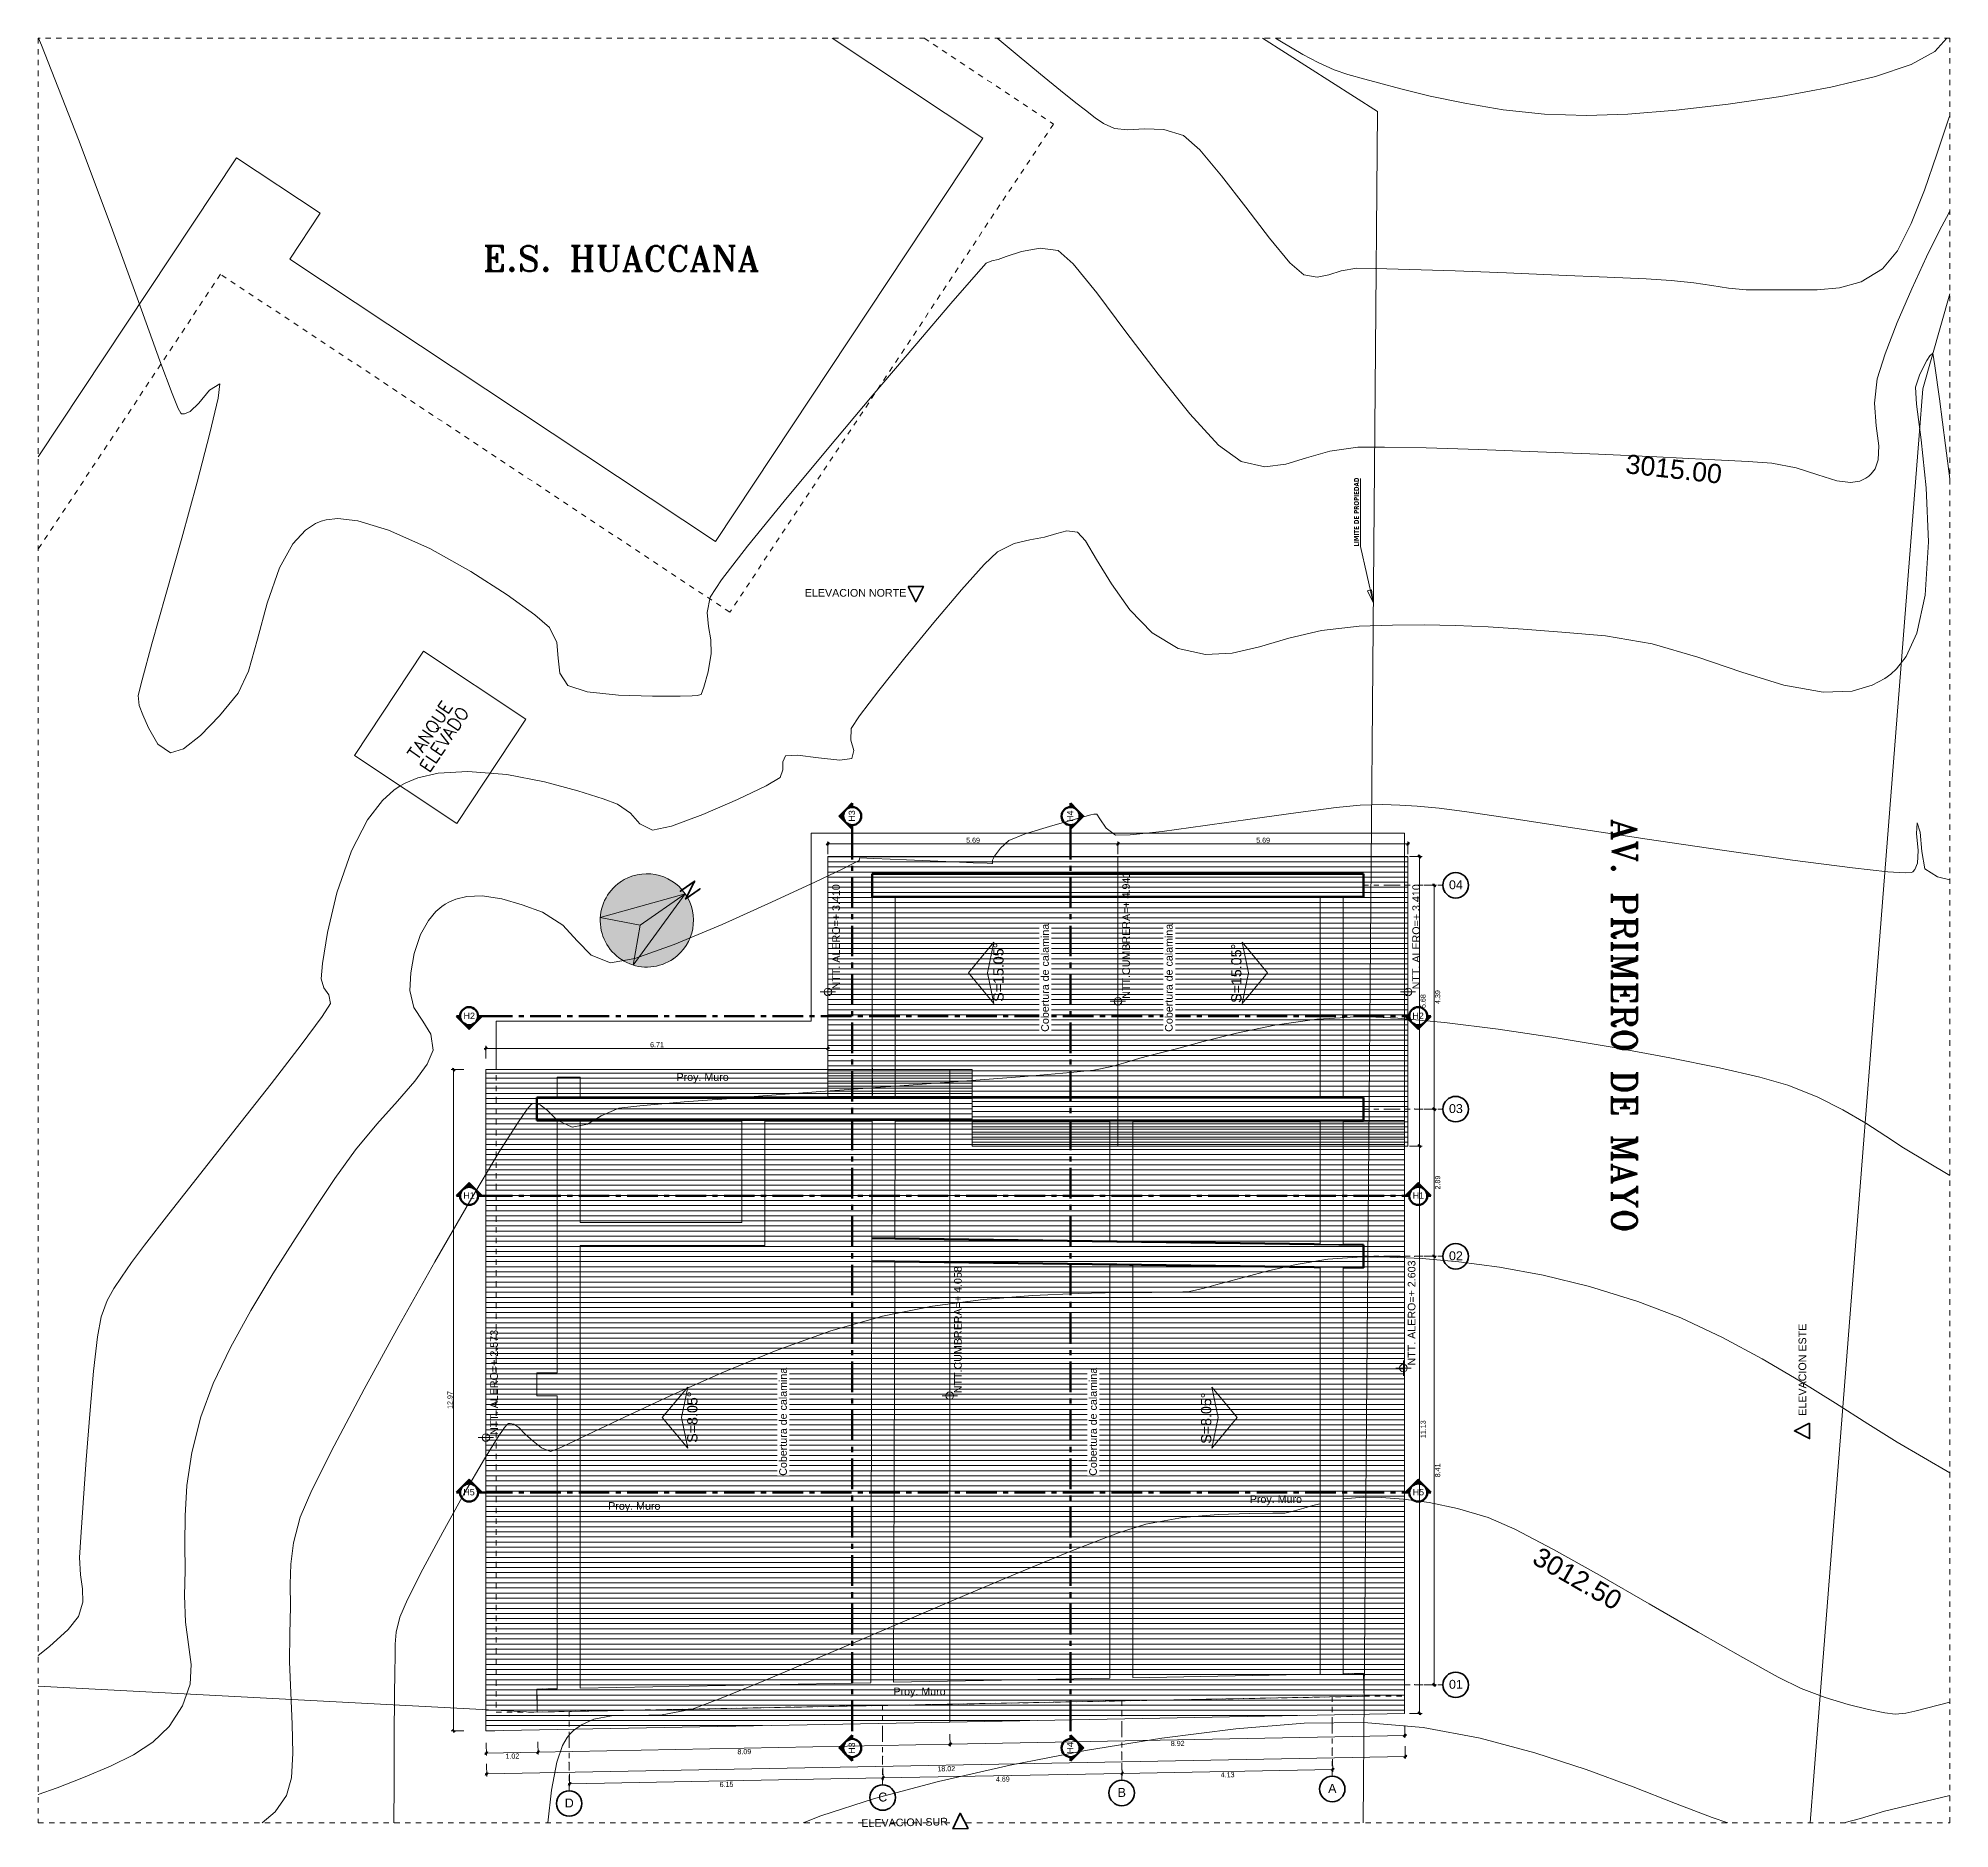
# Model space of a CAD drawing. Header units: metres. Extents: x 48 to 635, y -15 to 39.
# Drawn here: x 48.38 to 85.88, y 3.63 to 38.75 of the extents above; entities that cross this region are included whole.
import ezdxf

# ---------------------------------------------------------------- set-up
doc = ezdxf.new("R2010")
doc.units = ezdxf.units.M
doc.header["$MEASUREMENT"] = 0
for name, pattern in [('Dashed', [0.211667, 0.105833, -0.105833]), ('Dot & Dashed', [0.335139, 0.15875, -0.088194, 0, -0.088194]), ('Linea punta', [0.85, 0.6, -0.125, 0, -0.125]), ('Wipeout_Contour', [1, 0, -1])]:
    doc.linetypes.add(name, pattern=pattern)
for name, color, linetype in [('2D Drafting - General', 7, 'Continuous'), ('Annotation - Label', 7, 'Continuous'), ('Dimensioning - General', 7, 'Continuous'), ('Interior - Furniture', 7, 'Continuous'), ('Marker - Elevation', 7, 'Continuous'), ('Marker - Section', 7, 'Continuous'), ('Shell - Roof', 7, 'Continuous'), ('Structural - Bearing', 7, 'Continuous'), ('Structural - Grid', 7, 'Continuous')]:
    doc.layers.add(name, color=color, linetype=linetype)
doc.styles.add('GENERATED_STYLE_1', font='')
doc.styles.add('GENERATED_STYLE_2', font='romant.shx')
doc.styles.add('GENERATED_STYLE_3', font='isocp.shx')
doc.styles.add('GENERATED_STYLE_4', font='')
doc.styles.get('GENERATED_STYLE_1').set_extended_font_data('Arial')
doc.styles.get('GENERATED_STYLE_4').set_extended_font_data('Verdana', bold=True)
doc.dimstyles.new('GENERATED_STYLE__1', dxfattribs={"dimtxt": 0.1, "dimasz": 0.0475, "dimexe": 0.18, "dimexo": 0.2, "dimgap": 0.09, "dimtad": 3, "dimzin": 0, "dimdsep": 46, "dimtxsty": 'GENERATED_STYLE_1', "dimblk": 'ARROWHEAD_2', "dimblk1": 'ARROWHEAD_2', "dimblk2": 'ARROWHEAD_2', "dimcen": 0.09, "dimclrd": 256, "dimclre": 256, "dimclrt": 5, "dimazin": 0, "dimtfac": 1, "dimtdec": 4, "dimtmove": 0, "dimatfit": 3, "dimfxl": 1, "dimtolj": 1, "dimtzin": 0, "dimarcsym": 0})
doc.dimstyles.new('GENERATED_STYLE__2', dxfattribs={"dimtxt": 0.1, "dimasz": 0.0475, "dimexe": 0.18, "dimexo": 0.2, "dimgap": 0.09, "dimtad": 1, "dimzin": 0, "dimdsep": 46, "dimtxsty": 'GENERATED_STYLE_1', "dimblk": 'ARROWHEAD_2', "dimblk1": 'ARROWHEAD_2', "dimblk2": 'ARROWHEAD_2', "dimcen": 0.09, "dimclrd": 256, "dimclre": 256, "dimclrt": 5, "dimazin": 0, "dimtfac": 1, "dimtdec": 4, "dimtmove": 0, "dimatfit": 3, "dimfxl": 1, "dimtolj": 1, "dimtzin": 0, "dimarcsym": 0})
doc.dimstyles.new('GENERATED_STYLE__3', dxfattribs={"dimtxt": 0.1, "dimasz": 0.0475, "dimexe": 0.18, "dimexo": 0.2, "dimgap": 0.09, "dimtad": 1, "dimtih": 1, "dimtoh": 1, "dimzin": 0, "dimdsep": 46, "dimtxsty": 'GENERATED_STYLE_1', "dimblk": 'ARROWHEAD_2', "dimblk1": 'ARROWHEAD_2', "dimblk2": 'ARROWHEAD_2', "dimcen": 0.09, "dimclrd": 256, "dimclre": 256, "dimclrt": 5, "dimazin": 0, "dimtfac": 1, "dimtdec": 4, "dimtmove": 0, "dimatfit": 3, "dimfxl": 1, "dimtolj": 1, "dimtzin": 0, "dimarcsym": 0})

msp = doc.modelspace()

# ---------------------------------------------------------------- texts
at = {"layer": 'Annotation - Label', "color": 5, "linetype": 'Continuous', "lineweight": 25, "char_height": 0.15, "attachment_point": 4, "style": 'GENERATED_STYLE_1'}
for insert in [(60.898, 18.353), (72.144, 10.074), (59.558, 9.94)]:
    msp.add_mtext('\\A1;{\\pql;\\fArial|b0|i0|c0|p34;Proy. \\fArial|b0|i0|c0|p34;Muro}', dxfattribs=dict(at, insert=insert))
at = {"layer": 'Interior - Furniture', "color": 8, "lineweight": 13, "insert": (57.102, 34.43), "char_height": 0.5, "attachment_point": 4, "style": 'GENERATED_STYLE_2'}
msp.add_mtext('\\A1;{\\pql;\\Fromant.shx;E.S. HUACCANA}', dxfattribs=at)
at = {"layer": 'Interior - Furniture', "color": 104, "lineweight": 13, "true_color": 0x029e21, "char_height": 0.375, "attachment_point": 7, "style": 'GENERATED_STYLE_1'}
for s, insert, rotation in [('\\A1;{\\pql;\\fArial|b0|i0|c0|p34;3015.00}', (79.501, 30.216), 353.6375), ('\\A1;{\\pql;\\fArial|b0|i0|c0|p34;3012.50}', (77.657, 8.846), 330.0313)]:
    msp.add_mtext(s, dxfattribs=dict(at, insert=insert, rotation=rotation))
at = {"layer": 'Interior - Furniture', "color": 7, "lineweight": 13, "rotation": 90}
for s, insert, char_height, attachment_point, style in [('\\A1;{\\W0.750000x;\\pql;\\fVerdana|b1|i0|c0|p34;LIMITE DE PROPIEDAD}', (74.289, 28.779), 0.1, 7, 'GENERATED_STYLE_4'), ('\\A1;{\\pql;\\fArial|b0|i0|c0|p34;NTT. ALERO=+ 3.410}', (63.953, 20.096), 0.15, 1, 'GENERATED_STYLE_1'), ('\\A1;{\\pql;\\fArial|b0|i0|c0|p34;NTT. ALERO=+ 3.410}', (75.333, 20.096), 0.15, 1, 'GENERATED_STYLE_1'), ('\\A1;{\\pql;\\fArial|b0|i0|c0|p34;NTT. ALERO=+ 2.603}', (75.244, 12.717), 0.15, 1, 'GENERATED_STYLE_1'), ('\\A1;{\\pql;\\fArial|b0|i0|c0|p34;NTT. ALERO=+ 2.573}', (57.243, 11.355), 0.15, 1, 'GENERATED_STYLE_1')]:
    msp.add_mtext(s, dxfattribs=dict(at, insert=insert, char_height=char_height, attachment_point=attachment_point, style=style))
at = {"layer": 'Interior - Furniture', "color": 8, "lineweight": 13, "insert": (56.205, 25.09), "char_height": 0.25, "width": 2.0108, "attachment_point": 5, "rotation": 56.4431, "line_spacing_factor": 0.800641, "style": 'GENERATED_STYLE_2'}
msp.add_mtext('\\A1;{\\pqc;\\Fromant.shx;TANQUE ELEVADO}', dxfattribs=at)
at = {"layer": 'Interior - Furniture', "color": 8, "lineweight": 13}
for s, insert, char_height, attachment_point, rotation, style in [('\\A1;{\\pql;\\Fromant.shx;AV. PRIMERO DE MAYO}', (79.494, 23.445), 0.5, 4, 270, 'GENERATED_STYLE_2'), ('\\A1;{\\pql;\\Fisocp.shx;N}', (60.927, 22.055), 0.375, 7, 304.7271, 'GENERATED_STYLE_3')]:
    msp.add_mtext(s, dxfattribs=dict(at, insert=insert, char_height=char_height, attachment_point=attachment_point, rotation=rotation, style=style))
at = {"layer": 'Interior - Furniture', "color": 5, "lineweight": 25, "char_height": 0.2, "rotation": 90, "style": 'GENERATED_STYLE_1'}
for s, insert, attachment_point in [('\\A1;{\\pql;\\fArial|b0|i0|c0|p34;S=15.05°}', (67.215, 19.852), 4), ('\\A1;{\\pqr;\\fArial|b0|i0|c0|p34;S=15.05°}', (71.882, 20.99), 6), ('\\A1;{\\pql;\\fArial|b0|i0|c0|p34;S=8.05°}', (61.21, 11.203), 4), ('\\A1;{\\pqr;\\fArial|b0|i0|c0|p34;S=8.05°}', (71.289, 12.188), 6)]:
    msp.add_mtext(s, dxfattribs=dict(at, insert=insert, attachment_point=attachment_point))
at = {"layer": 'Marker - Section', "color": 7, "lineweight": 60, "char_height": 0.125, "rotation": 90, "style": 'GENERATED_STYLE_1'}
for s, insert, attachment_point in [('\\A1;{\\pql;\\pt0;\\fArial|b0|i0|c0|p34;H3}', (64.402, 23.386), 7), ('\\A1;{\\pqr;\\pt0;\\fArial|b0|i0|c0|p34;H4}', (68.684, 23.604), 9), ('\\A1;{\\pqr;\\pt0;\\fArial|b0|i0|c0|p34;H3}', (64.402, 5.325), 9), ('\\A1;{\\pql;\\pt0;\\fArial|b0|i0|c0|p34;H4}', (68.684, 5.107), 7)]:
    msp.add_mtext(s, dxfattribs=dict(at, insert=insert, attachment_point=attachment_point))
at = {"layer": 'Marker - Section', "color": 7, "lineweight": 60, "char_height": 0.125, "style": 'GENERATED_STYLE_1'}
for s, insert, attachment_point in [('\\A1;{\\pql;\\pt0;\\fArial|b0|i0|c0|p34;H2}', (56.721, 19.515), 7), ('\\A1;{\\pqr;\\pt0;\\fArial|b0|i0|c0|p34;H2}', (75.558, 19.515), 9), ('\\A1;{\\pqr;\\pt0;\\fArial|b0|i0|c0|p34;H1}', (56.939, 15.99), 9), ('\\A1;{\\pql;\\pt0;\\fArial|b0|i0|c0|p34;H1}', (75.34, 15.99), 7), ('\\A1;{\\pqr;\\pt0;\\fArial|b0|i0|c0|p34;H5}', (56.939, 10.169), 9), ('\\A1;{\\pql;\\pt0;\\fArial|b0|i0|c0|p34;H5}', (75.34, 10.169), 7)]:
    msp.add_mtext(s, dxfattribs=dict(at, insert=insert, attachment_point=attachment_point))
at = {"layer": 'Structural - Grid', "color": 7, "lineweight": 13, "char_height": 0.175, "attachment_point": 4, "style": 'GENERATED_STYLE_1'}
for s, insert in [('\\A1;{\\pql;\\pt0;\\fArial|b0|i0|c0|p34;04}', (76.052, 22.146)), ('\\A1;{\\pql;\\pt0;\\fArial|b0|i0|c0|p34;03}', (76.052, 17.756)), ('\\A1;{\\pql;\\pt0;\\fArial|b0|i0|c0|p34;02}', (76.052, 14.869)), ('\\A1;{\\pql;\\pt0;\\fArial|b0|i0|c0|p34;01}', (76.052, 6.464)), ('\\A1;{\\pql;\\pt0;\\fArial|b0|i0|c0|p34;A}', (73.682, 4.422)), ('\\A1;{\\pql;\\pt0;\\fArial|b0|i0|c0|p34;D}', (58.706, 4.137)), ('\\A1;{\\pql;\\pt0;\\fArial|b0|i0|c0|p34;C}', (64.856, 4.253)), ('\\A1;{\\pql;\\pt0;\\fArial|b0|i0|c0|p34;B}', (69.552, 4.344))]:
    msp.add_mtext(s, dxfattribs=dict(at, insert=insert))

# ---------------------------------------------------------------- blocks, each defined once
blk = doc.blocks.new('*D2')
at = {"layer": 'Dimensioning - General', "color": 151, "linetype": 'Continuous', "lineweight": 20, "true_color": 0x80c2ff}
for p, q in [((75.808, 14.86), (75.561, 14.86)), ((75.761, 6.455), (75.761, 14.86)), ((75.808, 6.455), (75.561, 6.455)), ((75.761, 6.424), (75.761, 6.455))]:
    blk.add_line(p, q, dxfattribs=at)
at = {"layer": 'Dimensioning - General', "color": 7, "linetype": 'Continuous', "lineweight": 60}
for p, q in [((75.729, 14.878), (75.792, 14.842)), ((75.729, 6.473), (75.792, 6.437))]:
    blk.add_line(p, q, dxfattribs=at)
at = {"layer": 'Dimensioning - General', "color": 5, "lineweight": 25, "insert": (75.881, 10.525), "char_height": 0.1, "attachment_point": 7, "rotation": 90, "style": 'GENERATED_STYLE_1'}
blk.add_mtext('\\A1;{\\pql;\\fArial|b0|i0|c0|p34;8.41}', dxfattribs=at)
blk = doc.blocks.new('ARROWHEAD_2')
at = {"color": 0, "linetype": 'Continuous', "lineweight": 0}
for p, q in [((0, 0), (-1, 0)), ((-0.38, -0.66), (0.38, 0.66))]:
    blk.add_line(p, q, dxfattribs=at)
blk = doc.blocks.new('*D4')
at = {"layer": 'Dimensioning - General', "color": 151, "linetype": 'Continuous', "lineweight": 20, "true_color": 0x80c2ff}
for p, q in [((75.808, 17.747), (75.561, 17.747)), ((75.761, 14.86), (75.761, 17.747)), ((75.808, 14.86), (75.561, 14.86))]:
    blk.add_line(p, q, dxfattribs=at)
at = {"layer": 'Dimensioning - General', "color": 7, "linetype": 'Continuous', "lineweight": 60}
for p, q in [((75.729, 17.765), (75.792, 17.729)), ((75.729, 14.878), (75.792, 14.842))]:
    blk.add_line(p, q, dxfattribs=at)
at = {"layer": 'Dimensioning - General', "color": 5, "lineweight": 25, "insert": (75.881, 16.171), "char_height": 0.1, "attachment_point": 7, "rotation": 90, "style": 'GENERATED_STYLE_1'}
blk.add_mtext('\\A1;{\\pql;\\fArial|b0|i0|c0|p34;2.89}', dxfattribs=at)
blk = doc.blocks.new('*D5')
at = {"layer": 'Dimensioning - General', "color": 151, "linetype": 'Continuous', "lineweight": 20, "true_color": 0x80c2ff}
for p, q in [((75.808, 22.137), (75.561, 22.137)), ((75.761, 22.137), (75.761, 22.168)), ((75.761, 17.747), (75.761, 22.137)), ((75.808, 17.747), (75.561, 17.747))]:
    blk.add_line(p, q, dxfattribs=at)
at = {"layer": 'Dimensioning - General', "color": 7, "linetype": 'Continuous', "lineweight": 60}
for p, q in [((75.792, 22.119), (75.729, 22.155)), ((75.729, 17.765), (75.792, 17.729))]:
    blk.add_line(p, q, dxfattribs=at)
at = {"layer": 'Dimensioning - General', "color": 5, "lineweight": 25, "insert": (75.881, 19.809), "char_height": 0.1, "attachment_point": 7, "rotation": 90, "style": 'GENERATED_STYLE_1'}
blk.add_mtext('\\A1;{\\pql;\\fArial|b0|i0|c0|p34;4.39}', dxfattribs=at)
blk = doc.blocks.new('*D6')
at = {"layer": 'Dimensioning - General', "color": 151, "linetype": 'Continuous', "lineweight": 20, "true_color": 0x80c2ff}
for p, q in [((56.726, 18.522), (56.479, 18.522)), ((56.526, 18.522), (56.526, 18.553)), ((56.526, 5.552), (56.526, 18.522)), ((56.726, 5.552), (56.479, 5.552)), ((56.526, 5.521), (56.526, 5.552))]:
    blk.add_line(p, q, dxfattribs=at)
at = {"layer": 'Dimensioning - General', "color": 7, "linetype": 'Continuous', "lineweight": 60}
for p, q in [((56.557, 18.504), (56.495, 18.54)), ((56.495, 5.57), (56.557, 5.534))]:
    blk.add_line(p, q, dxfattribs=at)
at = {"layer": 'Dimensioning - General', "color": 5, "lineweight": 25, "insert": (56.506, 11.866), "char_height": 0.1, "attachment_point": 7, "rotation": 90, "style": 'GENERATED_STYLE_1'}
blk.add_mtext('\\A1;{\\pql;\\fArial|b0|i0|c0|p34;12.97}', dxfattribs=at)
blk = doc.blocks.new('*D7')
at = {"layer": 'Dimensioning - General', "color": 151, "linetype": 'Continuous', "lineweight": 20, "true_color": 0x80c2ff}
for p, q in [((57.168, 5.069), (57.163, 5.316)), ((58.183, 5.088), (58.178, 5.335)), ((57.136, 5.115), (57.167, 5.116)), ((57.167, 5.116), (58.182, 5.135))]:
    blk.add_line(p, q, dxfattribs=at)
at = {"layer": 'Dimensioning - General', "color": 7, "linetype": 'Continuous', "lineweight": 60}
for p, q in [((57.184, 5.148), (57.149, 5.084)), ((58.2, 5.167), (58.165, 5.104))]:
    blk.add_line(p, q, dxfattribs=at)
at = {"layer": 'Dimensioning - General', "color": 5, "lineweight": 25, "insert": (57.544, 5.003), "char_height": 0.1, "attachment_point": 7, "rotation": 1.0914, "style": 'GENERATED_STYLE_1'}
blk.add_mtext('\\A1;{\\pql;\\fArial|b0|i0|c0|p34;1.02}', dxfattribs=at)
blk = doc.blocks.new('*D8')
at = {"layer": 'Dimensioning - General', "color": 151, "linetype": 'Continuous', "lineweight": 20, "true_color": 0x80c2ff}
for p, q in [((58.182, 5.135), (66.267, 5.289)), ((66.268, 5.242), (66.263, 5.489)), ((66.267, 5.289), (75.187, 5.459)), ((57.167, 5.116), (58.182, 5.135))]:
    blk.add_line(p, q, dxfattribs=at)
at = {"layer": 'Dimensioning - General', "color": 7, "linetype": 'Continuous', "lineweight": 60}
for p, q in [((66.285, 5.321), (66.25, 5.258)), ((58.2, 5.167), (58.165, 5.104))]:
    blk.add_line(p, q, dxfattribs=at)
at = {"layer": 'Dimensioning - General', "color": 5, "lineweight": 25, "insert": (62.094, 5.09), "char_height": 0.1, "attachment_point": 7, "rotation": 1.0914, "style": 'GENERATED_STYLE_1'}
blk.add_mtext('\\A1;{\\pql;\\fArial|b0|i0|c0|p34;8.09}', dxfattribs=at)
blk = doc.blocks.new('*D9')
at = {"layer": 'Dimensioning - General', "color": 151, "linetype": 'Continuous', "lineweight": 20, "true_color": 0x80c2ff}
for p, q in [((75.188, 5.412), (75.183, 5.659)), ((66.267, 5.289), (75.187, 5.459)), ((75.187, 5.459), (75.217, 5.46))]:
    blk.add_line(p, q, dxfattribs=at)
at = {"layer": 'Dimensioning - General', "color": 7, "linetype": 'Continuous', "lineweight": 60}
for p, q in [((66.285, 5.321), (66.25, 5.258)), ((75.169, 5.428), (75.204, 5.491))]:
    blk.add_line(p, q, dxfattribs=at)
at = {"layer": 'Dimensioning - General', "color": 5, "lineweight": 25, "insert": (70.596, 5.252), "char_height": 0.1, "attachment_point": 7, "rotation": 1.0914, "style": 'GENERATED_STYLE_1'}
blk.add_mtext('\\A1;{\\pql;\\fArial|b0|i0|c0|p34;8.92}', dxfattribs=at)
blk = doc.blocks.new('*D10')
at = {"layer": 'Dimensioning - General', "color": 151, "linetype": 'Continuous', "lineweight": 20, "true_color": 0x80c2ff}
for p, q in [((58.77, 4.511), (58.8, 4.512)), ((58.801, 4.465), (58.796, 4.712)), ((58.8, 4.512), (64.95, 4.629)), ((64.951, 4.582), (64.946, 4.829)), ((64.95, 4.629), (69.64, 4.718))]:
    blk.add_line(p, q, dxfattribs=at)
at = {"layer": 'Dimensioning - General', "color": 7, "linetype": 'Continuous', "lineweight": 60}
for p, q in [((58.818, 4.544), (58.783, 4.48)), ((64.968, 4.661), (64.933, 4.598))]:
    blk.add_line(p, q, dxfattribs=at)
at = {"layer": 'Dimensioning - General', "color": 5, "lineweight": 25, "insert": (61.744, 4.448), "char_height": 0.1, "attachment_point": 7, "rotation": 1.0914, "style": 'GENERATED_STYLE_1'}
blk.add_mtext('\\A1;{\\pql;\\fArial|b0|i0|c0|p34;6.15}', dxfattribs=at)
blk = doc.blocks.new('*D11')
at = {"layer": 'Dimensioning - General', "color": 151, "linetype": 'Continuous', "lineweight": 20, "true_color": 0x80c2ff}
for p, q in [((69.641, 4.672), (69.636, 4.918)), ((64.95, 4.629), (69.64, 4.718)), ((69.64, 4.718), (73.77, 4.797))]:
    blk.add_line(p, q, dxfattribs=at)
at = {"layer": 'Dimensioning - General', "color": 7, "linetype": 'Continuous', "lineweight": 60}
for p, q in [((64.968, 4.661), (64.933, 4.598)), ((69.658, 4.75), (69.623, 4.687))]:
    blk.add_line(p, q, dxfattribs=at)
at = {"layer": 'Dimensioning - General', "color": 5, "lineweight": 25, "insert": (67.164, 4.551), "char_height": 0.1, "attachment_point": 7, "rotation": 1.0914, "style": 'GENERATED_STYLE_1'}
blk.add_mtext('\\A1;{\\pql;\\fArial|b0|i0|c0|p34;4.69}', dxfattribs=at)
blk = doc.blocks.new('*D12')
at = {"layer": 'Dimensioning - General', "color": 151, "linetype": 'Continuous', "lineweight": 20, "true_color": 0x80c2ff}
for p, q in [((73.771, 4.75), (73.766, 4.997)), ((69.64, 4.718), (73.77, 4.797)), ((73.77, 4.797), (73.801, 4.798))]:
    blk.add_line(p, q, dxfattribs=at)
at = {"layer": 'Dimensioning - General', "color": 7, "linetype": 'Continuous', "lineweight": 60}
for p, q in [((69.658, 4.75), (69.623, 4.687)), ((73.753, 4.766), (73.788, 4.829))]:
    blk.add_line(p, q, dxfattribs=at)
at = {"layer": 'Dimensioning - General', "color": 5, "lineweight": 25, "insert": (71.574, 4.635), "char_height": 0.1, "attachment_point": 7, "rotation": 1.0914, "style": 'GENERATED_STYLE_1'}
blk.add_mtext('\\A1;{\\pql;\\fArial|b0|i0|c0|p34;4.13}', dxfattribs=at)
blk = doc.blocks.new('*D13')
at = {"layer": 'Dimensioning - General', "color": 151, "linetype": 'Continuous', "lineweight": 20, "true_color": 0x80c2ff}
for p, q in [((57.175, 4.659), (57.171, 4.906)), ((57.175, 4.706), (75.195, 5.05)), ((75.195, 5.003), (75.191, 5.25)), ((75.195, 5.05), (75.225, 5.05)), ((57.144, 4.706), (57.175, 4.706))]:
    blk.add_line(p, q, dxfattribs=at)
at = {"layer": 'Dimensioning - General', "color": 7, "linetype": 'Continuous', "lineweight": 60}
for p, q in [((75.177, 5.018), (75.212, 5.081)), ((57.192, 4.738), (57.157, 4.675))]:
    blk.add_line(p, q, dxfattribs=at)
at = {"layer": 'Dimensioning - General', "color": 5, "lineweight": 25, "insert": (66.016, 4.755), "char_height": 0.1, "attachment_point": 7, "rotation": 1.0914, "style": 'GENERATED_STYLE_1'}
blk.add_mtext('\\A1;{\\pql;\\fArial|b0|i0|c0|p34;18.02}', dxfattribs=at)
blk = doc.blocks.new('*D14')
at = {"layer": 'Dimensioning - General', "color": 151, "linetype": 'Continuous', "lineweight": 20, "true_color": 0x80c2ff}
for p, q in [((75.523, 17.022), (75.276, 17.022)), ((75.476, 5.895), (75.476, 17.022)), ((75.523, 5.895), (75.276, 5.895)), ((75.476, 5.865), (75.476, 5.895))]:
    blk.add_line(p, q, dxfattribs=at)
at = {"layer": 'Dimensioning - General', "color": 7, "linetype": 'Continuous', "lineweight": 60}
for p, q in [((75.444, 17.04), (75.507, 17.004)), ((75.444, 5.913), (75.507, 5.877))]:
    blk.add_line(p, q, dxfattribs=at)
at = {"layer": 'Dimensioning - General', "color": 5, "lineweight": 25, "insert": (75.596, 11.293), "char_height": 0.1, "attachment_point": 7, "rotation": 90, "style": 'GENERATED_STYLE_1'}
blk.add_mtext('\\A1;{\\pql;\\fArial|b0|i0|c0|p34;11.13}', dxfattribs=at)
blk = doc.blocks.new('*D15')
at = {"layer": 'Dimensioning - General', "color": 151, "linetype": 'Continuous', "lineweight": 20, "true_color": 0x80c2ff}
for p, q in [((75.523, 22.702), (75.276, 22.702)), ((75.476, 22.702), (75.476, 22.733)), ((75.476, 17.022), (75.476, 22.702)), ((75.523, 17.022), (75.276, 17.022))]:
    blk.add_line(p, q, dxfattribs=at)
at = {"layer": 'Dimensioning - General', "color": 7, "linetype": 'Continuous', "lineweight": 60}
for p, q in [((75.507, 22.684), (75.444, 22.72)), ((75.444, 17.04), (75.507, 17.004))]:
    blk.add_line(p, q, dxfattribs=at)
at = {"layer": 'Dimensioning - General', "color": 5, "lineweight": 25, "insert": (75.596, 19.729), "char_height": 0.1, "attachment_point": 7, "rotation": 90, "style": 'GENERATED_STYLE_1'}
blk.add_mtext('\\A1;{\\pql;\\fArial|b0|i0|c0|p34;5.68}', dxfattribs=at)
blk = doc.blocks.new('*D16')
at = {"layer": 'Dimensioning - General', "color": 151, "linetype": 'Continuous', "lineweight": 20, "true_color": 0x80c2ff}
for p, q in [((63.838, 22.949), (63.868, 22.949)), ((63.868, 22.749), (63.868, 22.996)), ((63.868, 22.949), (69.558, 22.949)), ((69.558, 22.749), (69.558, 22.996))]:
    blk.add_line(p, q, dxfattribs=at)
at = {"layer": 'Dimensioning - General', "color": 7, "linetype": 'Continuous', "lineweight": 60}
for p, q in [((63.887, 22.98), (63.85, 22.918)), ((69.577, 22.98), (69.54, 22.918))]:
    blk.add_line(p, q, dxfattribs=at)
at = {"layer": 'Dimensioning - General', "color": 5, "lineweight": 25, "insert": (66.58, 22.969), "char_height": 0.1, "attachment_point": 7, "style": 'GENERATED_STYLE_1'}
blk.add_mtext('\\A1;{\\pql;\\fArial|b0|i0|c0|p34;5.69}', dxfattribs=at)
blk = doc.blocks.new('*D17')
at = {"layer": 'Dimensioning - General', "color": 7, "linetype": 'Continuous', "lineweight": 60}
for p, q in [((69.577, 22.98), (69.54, 22.918)), ((75.23, 22.918), (75.267, 22.98))]:
    blk.add_line(p, q, dxfattribs=at)
at = {"layer": 'Dimensioning - General', "color": 151, "linetype": 'Continuous', "lineweight": 20, "true_color": 0x80c2ff}
for p, q in [((69.558, 22.749), (69.558, 22.996)), ((69.558, 22.949), (75.248, 22.949)), ((75.248, 22.749), (75.248, 22.996)), ((75.248, 22.949), (75.279, 22.949))]:
    blk.add_line(p, q, dxfattribs=at)
at = {"layer": 'Dimensioning - General', "color": 5, "lineweight": 25, "insert": (72.27, 22.969), "char_height": 0.1, "attachment_point": 7, "style": 'GENERATED_STYLE_1'}
blk.add_mtext('\\A1;{\\pql;\\fArial|b0|i0|c0|p34;5.69}', dxfattribs=at)
blk = doc.blocks.new('*D18')
at = {"layer": 'Dimensioning - General', "color": 151, "linetype": 'Continuous', "lineweight": 20, "true_color": 0x80c2ff}
for p, q in [((57.128, 18.939), (57.158, 18.939)), ((57.158, 18.739), (57.158, 18.986)), ((57.158, 18.939), (63.868, 18.939)), ((63.868, 18.739), (63.868, 18.986)), ((63.868, 18.939), (63.899, 18.939))]:
    blk.add_line(p, q, dxfattribs=at)
at = {"layer": 'Dimensioning - General', "color": 7, "linetype": 'Continuous', "lineweight": 60}
for p, q in [((57.177, 18.97), (57.14, 18.907)), ((63.85, 18.907), (63.887, 18.97))]:
    blk.add_line(p, q, dxfattribs=at)
at = {"layer": 'Dimensioning - General', "color": 5, "lineweight": 25, "insert": (60.38, 18.959), "char_height": 0.1, "attachment_point": 7, "style": 'GENERATED_STYLE_1'}
blk.add_mtext('\\A1;{\\pql;\\fArial|b0|i0|c0|p34;6.71}', dxfattribs=at)
blk = doc.blocks.new('*X19')
at = {"layer": 'Shell - Roof', "color": 23, "linetype": 'Continuous', "lineweight": 13, "true_color": 0xbf8080}
for p, q in [((57.368, 18.455), (57.158, 18.455)), ((57.368, 18.455), (57.158, 18.455)), ((57.614, 18.455), (57.368, 18.455)), ((57.614, 18.455), (57.368, 18.455)), ((57.86, 18.455), (57.614, 18.455)), ((57.86, 18.455), (57.614, 18.455)), ((58.107, 18.455), (57.86, 18.455)), ((58.107, 18.455), (57.86, 18.455)), ((58.353, 18.455), (58.107, 18.455)), ((58.353, 18.455), (58.107, 18.455)), ((58.599, 18.455), (58.353, 18.455)), ((58.599, 18.455), (58.353, 18.455)), ((58.845, 18.455), (58.599, 18.455)), ((58.845, 18.455), (58.599, 18.455)), ((59.091, 18.455), (58.845, 18.455)), ((59.091, 18.455), (58.845, 18.455)), ((59.338, 18.455), (59.091, 18.455)), ((59.338, 18.455), (59.091, 18.455)), ((59.584, 18.455), (59.338, 18.455)), ((59.584, 18.455), (59.338, 18.455)), ((59.83, 18.455), (59.584, 18.455)), ((59.83, 18.455), (59.584, 18.455)), ((60.076, 18.455), (59.83, 18.455)), ((60.076, 18.455), (59.83, 18.455)), ((60.322, 18.455), (60.076, 18.455)), ((60.322, 18.455), (60.076, 18.455)), ((60.569, 18.455), (60.322, 18.455)), ((60.569, 18.455), (60.322, 18.455)), ((60.815, 18.455), (60.569, 18.455)), ((60.815, 18.455), (60.569, 18.455)), ((61.061, 18.455), (60.815, 18.455)), ((61.061, 18.455), (60.815, 18.455)), ((61.307, 18.455), (61.061, 18.455)), ((61.307, 18.455), (61.061, 18.455)), ((61.553, 18.455), (61.307, 18.455)), ((61.553, 18.455), (61.307, 18.455)), ((61.8, 18.455), (61.553, 18.455)), ((61.8, 18.455), (61.553, 18.455)), ((62.046, 18.455), (61.8, 18.455)), ((62.046, 18.455), (61.8, 18.455)), ((62.292, 18.455), (62.046, 18.455)), ((62.292, 18.455), (62.046, 18.455)), ((62.538, 18.455), (62.292, 18.455)), ((62.538, 18.455), (62.292, 18.455)), ((62.784, 18.455), (62.538, 18.455)), ((62.784, 18.455), (62.538, 18.455)), ((63.031, 18.455), (62.784, 18.455)), ((63.031, 18.455), (62.784, 18.455)), ((63.277, 18.455), (63.031, 18.455)), ((63.277, 18.455), (63.031, 18.455)), ((63.523, 18.455), (63.277, 18.455)), ((63.523, 18.455), (63.277, 18.455)), ((63.769, 18.455), (63.523, 18.455)), ((63.769, 18.455), (63.523, 18.455)), ((64.015, 18.455), (63.769, 18.455)), ((64.015, 18.455), (63.769, 18.455)), ((64.262, 18.455), (64.015, 18.455)), ((64.262, 18.455), (64.015, 18.455)), ((64.508, 18.455), (64.262, 18.455)), ((64.508, 18.455), (64.262, 18.455)), ((64.754, 18.455), (64.508, 18.455)), ((64.754, 18.455), (64.508, 18.455)), ((65, 18.455), (64.754, 18.455)), ((65, 18.455), (64.754, 18.455)), ((65.246, 18.455), (65, 18.455)), ((65.246, 18.455), (65, 18.455)), ((65.493, 18.455), (65.246, 18.455)), ((65.493, 18.455), (65.246, 18.455)), ((65.739, 18.455), (65.493, 18.455)), ((65.739, 18.455), (65.493, 18.455)), ((65.985, 18.455), (65.739, 18.455)), ((65.985, 18.455), (65.739, 18.455)), ((66.231, 18.455), (65.985, 18.455)), ((66.231, 18.455), (65.985, 18.455)), ((66.259, 18.455), (66.231, 18.455)), ((66.259, 18.455), (66.231, 18.455)), ((57.368, 18.355), (57.158, 18.355)), ((57.368, 18.355), (57.158, 18.355)), ((57.368, 18.255), (57.158, 18.255)), ((57.368, 18.255), (57.158, 18.255)), ((57.368, 18.155), (57.158, 18.155)), ((57.368, 18.155), (57.158, 18.155)), ((57.368, 18.055), (57.158, 18.055)), ((57.368, 18.055), (57.158, 18.055)), ((57.614, 18.355), (57.368, 18.355)), ((57.614, 18.355), (57.368, 18.355)), ((57.614, 18.255), (57.368, 18.255)), ((57.614, 18.255), (57.368, 18.255)), ((57.614, 18.155), (57.368, 18.155)), ((57.614, 18.155), (57.368, 18.155)), ((57.614, 18.055), (57.368, 18.055)), ((57.614, 18.055), (57.368, 18.055)), ((57.86, 18.355), (57.614, 18.355)), ((57.86, 18.355), (57.614, 18.355)), ((57.86, 18.255), (57.614, 18.255)), ((57.86, 18.255), (57.614, 18.255)), ((57.86, 18.155), (57.614, 18.155)), ((57.86, 18.155), (57.614, 18.155)), ((57.86, 18.055), (57.614, 18.055)), ((57.86, 18.055), (57.614, 18.055)), ((58.107, 18.355), (57.86, 18.355)), ((58.107, 18.355), (57.86, 18.355)), ((58.107, 18.255), (57.86, 18.255)), ((58.107, 18.255), (57.86, 18.255)), ((58.107, 18.155), (57.86, 18.155)), ((58.107, 18.155), (57.86, 18.155)), ((58.107, 18.055), (57.86, 18.055)), ((58.107, 18.055), (57.86, 18.055)), ((58.353, 18.355), (58.107, 18.355)), ((58.353, 18.355), (58.107, 18.355)), ((58.353, 18.255), (58.107, 18.255)), ((58.353, 18.255), (58.107, 18.255)), ((58.353, 18.155), (58.107, 18.155)), ((58.353, 18.155), (58.107, 18.155)), ((58.353, 18.055), (58.107, 18.055)), ((58.353, 18.055), (58.107, 18.055)), ((58.599, 18.355), (58.353, 18.355)), ((58.599, 18.355), (58.353, 18.355)), ((58.599, 18.255), (58.353, 18.255)), ((58.599, 18.255), (58.353, 18.255)), ((58.599, 18.155), (58.353, 18.155)), ((58.599, 18.155), (58.353, 18.155)), ((58.599, 18.055), (58.353, 18.055)), ((58.599, 18.055), (58.353, 18.055)), ((58.845, 18.355), (58.599, 18.355)), ((58.845, 18.355), (58.599, 18.355)), ((58.845, 18.255), (58.599, 18.255)), ((58.845, 18.255), (58.599, 18.255)), ((58.845, 18.155), (58.599, 18.155)), ((58.845, 18.155), (58.599, 18.155)), ((58.845, 18.055), (58.599, 18.055)), ((58.845, 18.055), (58.599, 18.055)), ((59.091, 18.355), (58.845, 18.355)), ((59.091, 18.355), (58.845, 18.355)), ((59.091, 18.255), (58.845, 18.255)), ((59.091, 18.255), (58.845, 18.255)), ((59.091, 18.155), (58.845, 18.155)), ((59.091, 18.155), (58.845, 18.155)), ((59.091, 18.055), (58.845, 18.055)), ((59.091, 18.055), (58.845, 18.055)), ((59.338, 18.355), (59.091, 18.355)), ((59.338, 18.355), (59.091, 18.355)), ((59.338, 18.255), (59.091, 18.255)), ((59.338, 18.255), (59.091, 18.255)), ((59.338, 18.155), (59.091, 18.155)), ((59.338, 18.155), (59.091, 18.155)), ((59.338, 18.055), (59.091, 18.055)), ((59.338, 18.055), (59.091, 18.055)), ((59.584, 18.355), (59.338, 18.355)), ((59.584, 18.355), (59.338, 18.355)), ((59.584, 18.255), (59.338, 18.255)), ((59.584, 18.255), (59.338, 18.255)), ((59.584, 18.155), (59.338, 18.155)), ((59.584, 18.155), (59.338, 18.155)), ((59.584, 18.055), (59.338, 18.055)), ((59.584, 18.055), (59.338, 18.055)), ((59.83, 18.355), (59.584, 18.355)), ((59.83, 18.355), (59.584, 18.355)), ((59.83, 18.255), (59.584, 18.255)), ((59.83, 18.255), (59.584, 18.255)), ((59.83, 18.155), (59.584, 18.155)), ((59.83, 18.155), (59.584, 18.155)), ((59.83, 18.055), (59.584, 18.055)), ((59.83, 18.055), (59.584, 18.055)), ((60.076, 18.355), (59.83, 18.355)), ((60.076, 18.355), (59.83, 18.355)), ((60.076, 18.255), (59.83, 18.255)), ((60.076, 18.255), (59.83, 18.255)), ((60.076, 18.155), (59.83, 18.155)), ((60.076, 18.155), (59.83, 18.155)), ((60.076, 18.055), (59.83, 18.055)), ((60.076, 18.055), (59.83, 18.055)), ((60.322, 18.355), (60.076, 18.355)), ((60.322, 18.355), (60.076, 18.355)), ((60.322, 18.255), (60.076, 18.255)), ((60.322, 18.255), (60.076, 18.255)), ((60.322, 18.155), (60.076, 18.155)), ((60.322, 18.155), (60.076, 18.155)), ((60.322, 18.055), (60.076, 18.055)), ((60.322, 18.055), (60.076, 18.055)), ((60.569, 18.355), (60.322, 18.355)), ((60.569, 18.355), (60.322, 18.355)), ((60.569, 18.255), (60.322, 18.255)), ((60.569, 18.255), (60.322, 18.255)), ((60.569, 18.155), (60.322, 18.155)), ((60.569, 18.155), (60.322, 18.155)), ((60.569, 18.055), (60.322, 18.055)), ((60.569, 18.055), (60.322, 18.055)), ((60.815, 18.355), (60.569, 18.355)), ((60.815, 18.355), (60.569, 18.355)), ((60.815, 18.255), (60.569, 18.255)), ((60.815, 18.255), (60.569, 18.255)), ((60.815, 18.155), (60.569, 18.155)), ((60.815, 18.155), (60.569, 18.155)), ((60.815, 18.055), (60.569, 18.055)), ((60.815, 18.055), (60.569, 18.055)), ((61.061, 18.355), (60.815, 18.355)), ((61.061, 18.355), (60.815, 18.355)), ((61.061, 18.255), (60.815, 18.255)), ((61.061, 18.255), (60.815, 18.255)), ((61.061, 18.155), (60.815, 18.155)), ((61.061, 18.155), (60.815, 18.155)), ((61.061, 18.055), (60.815, 18.055)), ((61.061, 18.055), (60.815, 18.055)), ((61.307, 18.355), (61.061, 18.355)), ((61.307, 18.355), (61.061, 18.355)), ((61.307, 18.255), (61.061, 18.255)), ((61.307, 18.255), (61.061, 18.255)), ((61.307, 18.155), (61.061, 18.155)), ((61.307, 18.155), (61.061, 18.155)), ((61.307, 18.055), (61.061, 18.055)), ((61.307, 18.055), (61.061, 18.055)), ((61.553, 18.355), (61.307, 18.355)), ((61.553, 18.355), (61.307, 18.355)), ((61.553, 18.255), (61.307, 18.255)), ((61.553, 18.255), (61.307, 18.255)), ((61.553, 18.155), (61.307, 18.155)), ((61.553, 18.155), (61.307, 18.155)), ((61.553, 18.055), (61.307, 18.055)), ((61.553, 18.055), (61.307, 18.055)), ((61.8, 18.355), (61.553, 18.355)), ((61.8, 18.355), (61.553, 18.355)), ((61.8, 18.255), (61.553, 18.255)), ((61.8, 18.255), (61.553, 18.255)), ((61.8, 18.155), (61.553, 18.155)), ((61.8, 18.155), (61.553, 18.155)), ((61.8, 18.055), (61.553, 18.055)), ((61.8, 18.055), (61.553, 18.055)), ((62.046, 18.355), (61.8, 18.355)), ((62.046, 18.355), (61.8, 18.355)), ((62.046, 18.255), (61.8, 18.255)), ((62.046, 18.255), (61.8, 18.255)), ((62.046, 18.155), (61.8, 18.155)), ((62.046, 18.155), (61.8, 18.155)), ((62.046, 18.055), (61.8, 18.055)), ((62.046, 18.055), (61.8, 18.055)), ((62.292, 18.355), (62.046, 18.355)), ((62.292, 18.355), (62.046, 18.355)), ((62.292, 18.255), (62.046, 18.255)), ((62.292, 18.255), (62.046, 18.255)), ((62.292, 18.155), (62.046, 18.155)), ((62.292, 18.155), (62.046, 18.155)), ((62.292, 18.055), (62.046, 18.055)), ((62.292, 18.055), (62.046, 18.055)), ((62.538, 18.355), (62.292, 18.355)), ((62.538, 18.355), (62.292, 18.355)), ((62.538, 18.255), (62.292, 18.255)), ((62.538, 18.255), (62.292, 18.255)), ((62.538, 18.155), (62.292, 18.155)), ((62.538, 18.155), (62.292, 18.155)), ((62.538, 18.055), (62.292, 18.055)), ((62.538, 18.055), (62.292, 18.055)), ((62.784, 18.355), (62.538, 18.355)), ((62.784, 18.355), (62.538, 18.355)), ((62.784, 18.255), (62.538, 18.255)), ((62.784, 18.255), (62.538, 18.255)), ((62.784, 18.155), (62.538, 18.155)), ((62.784, 18.155), (62.538, 18.155)), ((62.784, 18.055), (62.538, 18.055)), ((62.784, 18.055), (62.538, 18.055)), ((63.031, 18.355), (62.784, 18.355)), ((63.031, 18.355), (62.784, 18.355)), ((63.031, 18.255), (62.784, 18.255)), ((63.031, 18.255), (62.784, 18.255)), ((63.031, 18.155), (62.784, 18.155)), ((63.031, 18.155), (62.784, 18.155)), ((63.031, 18.055), (62.784, 18.055)), ((63.031, 18.055), (62.784, 18.055)), ((63.277, 18.355), (63.031, 18.355)), ((63.277, 18.355), (63.031, 18.355)), ((63.277, 18.255), (63.031, 18.255)), ((63.277, 18.255), (63.031, 18.255)), ((63.277, 18.155), (63.031, 18.155)), ((63.277, 18.155), (63.031, 18.155)), ((63.277, 18.055), (63.031, 18.055)), ((63.277, 18.055), (63.031, 18.055)), ((63.523, 18.355), (63.277, 18.355)), ((63.523, 18.355), (63.277, 18.355)), ((63.523, 18.255), (63.277, 18.255)), ((63.523, 18.255), (63.277, 18.255)), ((63.523, 18.155), (63.277, 18.155)), ((63.523, 18.155), (63.277, 18.155)), ((63.523, 18.055), (63.277, 18.055)), ((63.523, 18.055), (63.277, 18.055)), ((63.769, 18.355), (63.523, 18.355)), ((63.769, 18.355), (63.523, 18.355)), ((63.769, 18.255), (63.523, 18.255)), ((63.769, 18.255), (63.523, 18.255)), ((63.769, 18.155), (63.523, 18.155)), ((63.769, 18.155), (63.523, 18.155)), ((63.769, 18.055), (63.523, 18.055)), ((63.769, 18.055), (63.523, 18.055)), ((64.015, 18.355), (63.769, 18.355)), ((64.015, 18.355), (63.769, 18.355)), ((64.015, 18.255), (63.769, 18.255)), ((64.015, 18.255), (63.769, 18.255)), ((64.015, 18.155), (63.769, 18.155)), ((64.015, 18.155), (63.769, 18.155)), ((64.015, 18.055), (63.769, 18.055)), ((64.015, 18.055), (63.769, 18.055)), ((64.262, 18.355), (64.015, 18.355)), ((64.262, 18.355), (64.015, 18.355)), ((64.262, 18.255), (64.015, 18.255)), ((64.262, 18.255), (64.015, 18.255)), ((64.262, 18.155), (64.015, 18.155)), ((64.262, 18.155), (64.015, 18.155)), ((64.262, 18.055), (64.015, 18.055)), ((64.262, 18.055), (64.015, 18.055)), ((64.508, 18.355), (64.262, 18.355)), ((64.508, 18.355), (64.262, 18.355)), ((64.508, 18.255), (64.262, 18.255)), ((64.508, 18.255), (64.262, 18.255)), ((64.508, 18.155), (64.262, 18.155)), ((64.508, 18.155), (64.262, 18.155)), ((64.508, 18.055), (64.262, 18.055)), ((64.508, 18.055), (64.262, 18.055)), ((64.754, 18.355), (64.508, 18.355)), ((64.754, 18.355), (64.508, 18.355)), ((64.754, 18.255), (64.508, 18.255)), ((64.754, 18.255), (64.508, 18.255)), ((64.754, 18.155), (64.508, 18.155)), ((64.754, 18.155), (64.508, 18.155)), ((64.754, 18.055), (64.508, 18.055)), ((64.754, 18.055), (64.508, 18.055)), ((65, 18.355), (64.754, 18.355)), ((65, 18.355), (64.754, 18.355)), ((65, 18.255), (64.754, 18.255)), ((65, 18.255), (64.754, 18.255)), ((65, 18.155), (64.754, 18.155)), ((65, 18.155), (64.754, 18.155)), ((65, 18.055), (64.754, 18.055)), ((65, 18.055), (64.754, 18.055)), ((65.246, 18.355), (65, 18.355)), ((65.246, 18.355), (65, 18.355)), ((65.246, 18.255), (65, 18.255)), ((65.246, 18.255), (65, 18.255)), ((65.246, 18.155), (65, 18.155)), ((65.246, 18.155), (65, 18.155)), ((65.246, 18.055), (65, 18.055)), ((65.246, 18.055), (65, 18.055)), ((65.493, 18.355), (65.246, 18.355)), ((65.493, 18.355), (65.246, 18.355)), ((65.493, 18.255), (65.246, 18.255)), ((65.493, 18.255), (65.246, 18.255)), ((65.493, 18.155), (65.246, 18.155)), ((65.493, 18.155), (65.246, 18.155)), ((65.493, 18.055), (65.246, 18.055)), ((65.493, 18.055), (65.246, 18.055)), ((65.739, 18.355), (65.493, 18.355)), ((65.739, 18.355), (65.493, 18.355)), ((65.739, 18.255), (65.493, 18.255)), ((65.739, 18.255), (65.493, 18.255)), ((65.739, 18.155), (65.493, 18.155)), ((65.739, 18.155), (65.493, 18.155)), ((65.739, 18.055), (65.493, 18.055)), ((65.739, 18.055), (65.493, 18.055)), ((65.985, 18.355), (65.739, 18.355)), ((65.985, 18.355), (65.739, 18.355)), ((65.985, 18.255), (65.739, 18.255)), ((65.985, 18.255), (65.739, 18.255)), ((65.985, 18.155), (65.739, 18.155)), ((65.985, 18.155), (65.739, 18.155)), ((65.985, 18.055), (65.739, 18.055)), ((65.985, 18.055), (65.739, 18.055)), ((66.231, 18.355), (65.985, 18.355)), ((66.231, 18.355), (65.985, 18.355)), ((66.231, 18.255), (65.985, 18.255)), ((66.231, 18.255), (65.985, 18.255)), ((66.231, 18.155), (65.985, 18.155)), ((66.231, 18.155), (65.985, 18.155)), ((66.231, 18.055), (65.985, 18.055)), ((66.231, 18.055), (65.985, 18.055)), ((66.259, 18.355), (66.231, 18.355)), ((66.259, 18.355), (66.231, 18.355)), ((66.259, 18.255), (66.231, 18.255)), ((66.259, 18.255), (66.231, 18.255)), ((66.259, 18.155), (66.231, 18.155)), ((66.259, 18.155), (66.231, 18.155)), ((66.259, 18.055), (66.231, 18.055)), ((66.259, 18.055), (66.231, 18.055)), ((57.368, 17.955), (57.158, 17.955)), ((57.368, 17.955), (57.158, 17.955)), ((57.368, 17.855), (57.158, 17.855)), ((57.368, 17.855), (57.158, 17.855)), ((57.368, 17.755), (57.158, 17.755)), ((57.368, 17.755), (57.158, 17.755)), ((57.368, 17.655), (57.158, 17.655)), ((57.368, 17.655), (57.158, 17.655)), ((57.614, 17.955), (57.368, 17.955)), ((57.614, 17.955), (57.368, 17.955)), ((57.614, 17.855), (57.368, 17.855)), ((57.614, 17.855), (57.368, 17.855)), ((57.614, 17.755), (57.368, 17.755)), ((57.614, 17.755), (57.368, 17.755)), ((57.614, 17.655), (57.368, 17.655)), ((57.614, 17.655), (57.368, 17.655)), ((57.86, 17.955), (57.614, 17.955)), ((57.86, 17.955), (57.614, 17.955)), ((57.86, 17.855), (57.614, 17.855)), ((57.86, 17.855), (57.614, 17.855)), ((57.86, 17.755), (57.614, 17.755)), ((57.86, 17.755), (57.614, 17.755)), ((57.86, 17.655), (57.614, 17.655)), ((57.86, 17.655), (57.614, 17.655)), ((58.107, 17.955), (57.86, 17.955)), ((58.107, 17.955), (57.86, 17.955)), ((58.107, 17.855), (57.86, 17.855)), ((58.107, 17.855), (57.86, 17.855)), ((58.107, 17.755), (57.86, 17.755)), ((58.107, 17.755), (57.86, 17.755)), ((58.107, 17.655), (57.86, 17.655)), ((58.107, 17.655), (57.86, 17.655)), ((58.353, 17.955), (58.107, 17.955)), ((58.353, 17.955), (58.107, 17.955)), ((58.353, 17.855), (58.107, 17.855)), ((58.353, 17.855), (58.107, 17.855)), ((58.353, 17.755), (58.107, 17.755)), ((58.353, 17.755), (58.107, 17.755)), ((58.353, 17.655), (58.107, 17.655)), ((58.353, 17.655), (58.107, 17.655)), ((58.599, 17.955), (58.353, 17.955)), ((58.599, 17.955), (58.353, 17.955)), ((58.599, 17.855), (58.353, 17.855)), ((58.599, 17.855), (58.353, 17.855)), ((58.599, 17.755), (58.353, 17.755)), ((58.599, 17.755), (58.353, 17.755)), ((58.599, 17.655), (58.353, 17.655)), ((58.599, 17.655), (58.353, 17.655)), ((58.845, 17.955), (58.599, 17.955)), ((58.845, 17.955), (58.599, 17.955)), ((58.845, 17.855), (58.599, 17.855)), ((58.845, 17.855), (58.599, 17.855)), ((58.845, 17.755), (58.599, 17.755)), ((58.845, 17.755), (58.599, 17.755)), ((58.845, 17.655), (58.599, 17.655)), ((58.845, 17.655), (58.599, 17.655)), ((59.091, 17.955), (58.845, 17.955)), ((59.091, 17.955), (58.845, 17.955)), ((59.091, 17.855), (58.845, 17.855)), ((59.091, 17.855), (58.845, 17.855)), ((59.091, 17.755), (58.845, 17.755)), ((59.091, 17.755), (58.845, 17.755)), ((59.091, 17.655), (58.845, 17.655)), ((59.091, 17.655), (58.845, 17.655)), ((59.338, 17.955), (59.091, 17.955)), ((59.338, 17.955), (59.091, 17.955)), ((59.338, 17.855), (59.091, 17.855)), ((59.338, 17.855), (59.091, 17.855)), ((59.338, 17.755), (59.091, 17.755)), ((59.338, 17.755), (59.091, 17.755)), ((59.338, 17.655), (59.091, 17.655)), ((59.338, 17.655), (59.091, 17.655)), ((59.584, 17.955), (59.338, 17.955)), ((59.584, 17.955), (59.338, 17.955)), ((59.584, 17.855), (59.338, 17.855)), ((59.584, 17.855), (59.338, 17.855)), ((59.584, 17.755), (59.338, 17.755)), ((59.584, 17.755), (59.338, 17.755)), ((59.584, 17.655), (59.338, 17.655)), ((59.584, 17.655), (59.338, 17.655)), ((59.83, 17.955), (59.584, 17.955)), ((59.83, 17.955), (59.584, 17.955)), ((59.83, 17.855), (59.584, 17.855)), ((59.83, 17.855), (59.584, 17.855)), ((59.83, 17.755), (59.584, 17.755)), ((59.83, 17.755), (59.584, 17.755)), ((59.83, 17.655), (59.584, 17.655)), ((59.83, 17.655), (59.584, 17.655)), ((60.076, 17.955), (59.83, 17.955)), ((60.076, 17.955), (59.83, 17.955)), ((60.076, 17.855), (59.83, 17.855)), ((60.076, 17.855), (59.83, 17.855)), ((60.076, 17.755), (59.83, 17.755)), ((60.076, 17.755), (59.83, 17.755)), ((60.076, 17.655), (59.83, 17.655)), ((60.076, 17.655), (59.83, 17.655)), ((60.322, 17.955), (60.076, 17.955)), ((60.322, 17.955), (60.076, 17.955)), ((60.322, 17.855), (60.076, 17.855)), ((60.322, 17.855), (60.076, 17.855)), ((60.322, 17.755), (60.076, 17.755)), ((60.322, 17.755), (60.076, 17.755)), ((60.322, 17.655), (60.076, 17.655)), ((60.322, 17.655), (60.076, 17.655)), ((60.569, 17.955), (60.322, 17.955)), ((60.569, 17.955), (60.322, 17.955)), ((60.569, 17.855), (60.322, 17.855)), ((60.569, 17.855), (60.322, 17.855)), ((60.569, 17.755), (60.322, 17.755)), ((60.569, 17.755), (60.322, 17.755)), ((60.569, 17.655), (60.322, 17.655)), ((60.569, 17.655), (60.322, 17.655)), ((60.815, 17.955), (60.569, 17.955)), ((60.815, 17.955), (60.569, 17.955)), ((60.815, 17.855), (60.569, 17.855)), ((60.815, 17.855), (60.569, 17.855)), ((60.815, 17.755), (60.569, 17.755)), ((60.815, 17.755), (60.569, 17.755)), ((60.815, 17.655), (60.569, 17.655)), ((60.815, 17.655), (60.569, 17.655)), ((61.061, 17.955), (60.815, 17.955)), ((61.061, 17.955), (60.815, 17.955)), ((61.061, 17.855), (60.815, 17.855)), ((61.061, 17.855), (60.815, 17.855)), ((61.061, 17.755), (60.815, 17.755)), ((61.061, 17.755), (60.815, 17.755)), ((61.061, 17.655), (60.815, 17.655)), ((61.061, 17.655), (60.815, 17.655)), ((61.307, 17.955), (61.061, 17.955)), ((61.307, 17.955), (61.061, 17.955)), ((61.307, 17.855), (61.061, 17.855)), ((61.307, 17.855), (61.061, 17.855)), ((61.307, 17.755), (61.061, 17.755)), ((61.307, 17.755), (61.061, 17.755)), ((61.307, 17.655), (61.061, 17.655)), ((61.307, 17.655), (61.061, 17.655)), ((61.553, 17.955), (61.307, 17.955)), ((61.553, 17.955), (61.307, 17.955)), ((61.553, 17.855), (61.307, 17.855)), ((61.553, 17.855), (61.307, 17.855)), ((61.553, 17.755), (61.307, 17.755)), ((61.553, 17.755), (61.307, 17.755)), ((61.553, 17.655), (61.307, 17.655)), ((61.553, 17.655), (61.307, 17.655)), ((61.8, 17.955), (61.553, 17.955)), ((61.8, 17.955), (61.553, 17.955)), ((61.8, 17.855), (61.553, 17.855)), ((61.8, 17.855), (61.553, 17.855)), ((61.8, 17.755), (61.553, 17.755)), ((61.8, 17.755), (61.553, 17.755)), ((61.8, 17.655), (61.553, 17.655)), ((61.8, 17.655), (61.553, 17.655)), ((62.046, 17.955), (61.8, 17.955)), ((62.046, 17.955), (61.8, 17.955)), ((62.046, 17.855), (61.8, 17.855)), ((62.046, 17.855), (61.8, 17.855)), ((62.046, 17.755), (61.8, 17.755)), ((62.046, 17.755), (61.8, 17.755)), ((62.046, 17.655), (61.8, 17.655)), ((62.046, 17.655), (61.8, 17.655)), ((62.292, 17.955), (62.046, 17.955)), ((62.292, 17.955), (62.046, 17.955)), ((62.292, 17.855), (62.046, 17.855)), ((62.292, 17.855), (62.046, 17.855)), ((62.292, 17.755), (62.046, 17.755)), ((62.292, 17.755), (62.046, 17.755)), ((62.292, 17.655), (62.046, 17.655)), ((62.292, 17.655), (62.046, 17.655)), ((62.538, 17.955), (62.292, 17.955)), ((62.538, 17.955), (62.292, 17.955)), ((62.538, 17.855), (62.292, 17.855)), ((62.538, 17.855), (62.292, 17.855)), ((62.538, 17.755), (62.292, 17.755)), ((62.538, 17.755), (62.292, 17.755)), ((62.538, 17.655), (62.292, 17.655)), ((62.538, 17.655), (62.292, 17.655)), ((62.784, 17.955), (62.538, 17.955)), ((62.784, 17.955), (62.538, 17.955)), ((62.784, 17.855), (62.538, 17.855)), ((62.784, 17.855), (62.538, 17.855)), ((62.784, 17.755), (62.538, 17.755)), ((62.784, 17.755), (62.538, 17.755)), ((62.784, 17.655), (62.538, 17.655)), ((62.784, 17.655), (62.538, 17.655)), ((63.031, 17.955), (62.784, 17.955)), ((63.031, 17.955), (62.784, 17.955)), ((63.031, 17.855), (62.784, 17.855)), ((63.031, 17.855), (62.784, 17.855)), ((63.031, 17.755), (62.784, 17.755)), ((63.031, 17.755), (62.784, 17.755)), ((63.031, 17.655), (62.784, 17.655)), ((63.031, 17.655), (62.784, 17.655)), ((63.277, 17.955), (63.031, 17.955)), ((63.277, 17.955), (63.031, 17.955)), ((63.277, 17.855), (63.031, 17.855)), ((63.277, 17.855), (63.031, 17.855)), ((63.277, 17.755), (63.031, 17.755)), ((63.277, 17.755), (63.031, 17.755)), ((63.277, 17.655), (63.031, 17.655)), ((63.277, 17.655), (63.031, 17.655)), ((63.523, 17.955), (63.277, 17.955)), ((63.523, 17.955), (63.277, 17.955)), ((63.523, 17.855), (63.277, 17.855)), ((63.523, 17.855), (63.277, 17.855)), ((63.523, 17.755), (63.277, 17.755)), ((63.523, 17.755), (63.277, 17.755)), ((63.523, 17.655), (63.277, 17.655)), ((63.523, 17.655), (63.277, 17.655)), ((63.769, 17.955), (63.523, 17.955)), ((63.769, 17.955), (63.523, 17.955)), ((63.769, 17.855), (63.523, 17.855)), ((63.769, 17.855), (63.523, 17.855)), ((63.769, 17.755), (63.523, 17.755)), ((63.769, 17.755), (63.523, 17.755)), ((63.769, 17.655), (63.523, 17.655)), ((63.769, 17.655), (63.523, 17.655)), ((64.015, 17.955), (63.769, 17.955)), ((64.015, 17.955), (63.769, 17.955)), ((64.015, 17.855), (63.769, 17.855)), ((64.015, 17.855), (63.769, 17.855)), ((64.015, 17.755), (63.769, 17.755)), ((64.015, 17.755), (63.769, 17.755)), ((64.015, 17.655), (63.769, 17.655)), ((64.015, 17.655), (63.769, 17.655)), ((64.262, 17.955), (64.015, 17.955)), ((64.262, 17.955), (64.015, 17.955)), ((64.262, 17.855), (64.015, 17.855)), ((64.262, 17.855), (64.015, 17.855)), ((64.262, 17.755), (64.015, 17.755)), ((64.262, 17.755), (64.015, 17.755)), ((64.262, 17.655), (64.015, 17.655)), ((64.262, 17.655), (64.015, 17.655)), ((64.508, 17.955), (64.262, 17.955)), ((64.508, 17.955), (64.262, 17.955)), ((64.508, 17.855), (64.262, 17.855)), ((64.508, 17.855), (64.262, 17.855)), ((64.508, 17.755), (64.262, 17.755)), ((64.508, 17.755), (64.262, 17.755)), ((64.508, 17.655), (64.262, 17.655)), ((64.508, 17.655), (64.262, 17.655)), ((64.754, 17.955), (64.508, 17.955)), ((64.754, 17.955), (64.508, 17.955)), ((64.754, 17.855), (64.508, 17.855)), ((64.754, 17.855), (64.508, 17.855)), ((64.754, 17.755), (64.508, 17.755)), ((64.754, 17.755), (64.508, 17.755)), ((64.754, 17.655), (64.508, 17.655)), ((64.754, 17.655), (64.508, 17.655)), ((65, 17.955), (64.754, 17.955)), ((65, 17.955), (64.754, 17.955)), ((65, 17.855), (64.754, 17.855)), ((65, 17.855), (64.754, 17.855)), ((65, 17.755), (64.754, 17.755)), ((65, 17.755), (64.754, 17.755)), ((65, 17.655), (64.754, 17.655)), ((65, 17.655), (64.754, 17.655)), ((65.246, 17.955), (65, 17.955)), ((65.246, 17.955), (65, 17.955)), ((65.246, 17.855), (65, 17.855)), ((65.246, 17.855), (65, 17.855)), ((65.246, 17.755), (65, 17.755)), ((65.246, 17.755), (65, 17.755)), ((65.246, 17.655), (65, 17.655)), ((65.246, 17.655), (65, 17.655)), ((65.493, 17.955), (65.246, 17.955)), ((65.493, 17.955), (65.246, 17.955)), ((65.493, 17.855), (65.246, 17.855)), ((65.493, 17.855), (65.246, 17.855)), ((65.493, 17.755), (65.246, 17.755)), ((65.493, 17.755), (65.246, 17.755)), ((65.493, 17.655), (65.246, 17.655)), ((65.493, 17.655), (65.246, 17.655)), ((65.739, 17.955), (65.493, 17.955)), ((65.739, 17.955), (65.493, 17.955)), ((65.739, 17.855), (65.493, 17.855)), ((65.739, 17.855), (65.493, 17.855)), ((65.739, 17.755), (65.493, 17.755)), ((65.739, 17.755), (65.493, 17.755)), ((65.739, 17.655), (65.493, 17.655)), ((65.739, 17.655), (65.493, 17.655)), ((65.985, 17.955), (65.739, 17.955)), ((65.985, 17.955), (65.739, 17.955)), ((65.985, 17.855), (65.739, 17.855)), ((65.985, 17.855), (65.739, 17.855)), ((65.985, 17.755), (65.739, 17.755)), ((65.985, 17.755), (65.739, 17.755)), ((65.985, 17.655), (65.739, 17.655)), ((65.985, 17.655), (65.739, 17.655)), ((66.231, 17.955), (65.985, 17.955)), ((66.231, 17.955), (65.985, 17.955)), ((66.231, 17.855), (65.985, 17.855)), ((66.231, 17.855), (65.985, 17.855)), ((66.231, 17.755), (65.985, 17.755)), ((66.231, 17.755), (65.985, 17.755)), ((66.231, 17.655), (65.985, 17.655)), ((66.231, 17.655), (65.985, 17.655)), ((66.259, 17.955), (66.231, 17.955)), ((66.259, 17.955), (66.231, 17.955)), ((66.259, 17.855), (66.231, 17.855)), ((66.259, 17.855), (66.231, 17.855)), ((66.259, 17.755), (66.231, 17.755)), ((66.259, 17.755), (66.231, 17.755)), ((66.259, 17.655), (66.231, 17.655)), ((66.259, 17.655), (66.231, 17.655)), ((57.368, 17.555), (57.158, 17.555)), ((57.368, 17.555), (57.158, 17.555)), ((57.368, 17.455), (57.158, 17.455)), ((57.368, 17.455), (57.158, 17.455)), ((57.368, 17.355), (57.158, 17.355)), ((57.368, 17.355), (57.158, 17.355)), ((57.368, 17.255), (57.158, 17.255)), ((57.368, 17.255), (57.158, 17.255)), ((57.614, 17.555), (57.368, 17.555)), ((57.614, 17.555), (57.368, 17.555)), ((57.614, 17.455), (57.368, 17.455)), ((57.614, 17.455), (57.368, 17.455)), ((57.614, 17.355), (57.368, 17.355)), ((57.614, 17.355), (57.368, 17.355)), ((57.614, 17.255), (57.368, 17.255)), ((57.614, 17.255), (57.368, 17.255)), ((57.86, 17.555), (57.614, 17.555)), ((57.86, 17.555), (57.614, 17.555)), ((57.86, 17.455), (57.614, 17.455)), ((57.86, 17.455), (57.614, 17.455)), ((57.86, 17.355), (57.614, 17.355)), ((57.86, 17.355), (57.614, 17.355)), ((57.86, 17.255), (57.614, 17.255)), ((57.86, 17.255), (57.614, 17.255)), ((58.107, 17.555), (57.86, 17.555)), ((58.107, 17.555), (57.86, 17.555)), ((58.107, 17.455), (57.86, 17.455)), ((58.107, 17.455), (57.86, 17.455)), ((58.107, 17.355), (57.86, 17.355)), ((58.107, 17.355), (57.86, 17.355)), ((58.107, 17.255), (57.86, 17.255)), ((58.107, 17.255), (57.86, 17.255)), ((58.353, 17.555), (58.107, 17.555)), ((58.353, 17.555), (58.107, 17.555)), ((58.353, 17.455), (58.107, 17.455)), ((58.353, 17.455), (58.107, 17.455)), ((58.353, 17.355), (58.107, 17.355)), ((58.353, 17.355), (58.107, 17.355)), ((58.353, 17.255), (58.107, 17.255)), ((58.353, 17.255), (58.107, 17.255)), ((58.599, 17.555), (58.353, 17.555)), ((58.599, 17.555), (58.353, 17.555)), ((58.599, 17.455), (58.353, 17.455)), ((58.599, 17.455), (58.353, 17.455)), ((58.599, 17.355), (58.353, 17.355)), ((58.599, 17.355), (58.353, 17.355)), ((58.599, 17.255), (58.353, 17.255)), ((58.599, 17.255), (58.353, 17.255)), ((58.845, 17.555), (58.599, 17.555)), ((58.845, 17.555), (58.599, 17.555)), ((58.845, 17.455), (58.599, 17.455)), ((58.845, 17.455), (58.599, 17.455)), ((58.845, 17.355), (58.599, 17.355)), ((58.845, 17.355), (58.599, 17.355)), ((58.845, 17.255), (58.599, 17.255)), ((58.845, 17.255), (58.599, 17.255)), ((59.091, 17.555), (58.845, 17.555)), ((59.091, 17.555), (58.845, 17.555)), ((59.091, 17.455), (58.845, 17.455)), ((59.091, 17.455), (58.845, 17.455)), ((59.091, 17.355), (58.845, 17.355)), ((59.091, 17.355), (58.845, 17.355)), ((59.091, 17.255), (58.845, 17.255)), ((59.091, 17.255), (58.845, 17.255)), ((59.338, 17.555), (59.091, 17.555)), ((59.338, 17.555), (59.091, 17.555)), ((59.338, 17.455), (59.091, 17.455)), ((59.338, 17.455), (59.091, 17.455)), ((59.338, 17.355), (59.091, 17.355)), ((59.338, 17.355), (59.091, 17.355)), ((59.338, 17.255), (59.091, 17.255)), ((59.338, 17.255), (59.091, 17.255)), ((59.584, 17.555), (59.338, 17.555)), ((59.584, 17.555), (59.338, 17.555)), ((59.584, 17.455), (59.338, 17.455)), ((59.584, 17.455), (59.338, 17.455)), ((59.584, 17.355), (59.338, 17.355)), ((59.584, 17.355), (59.338, 17.355)), ((59.584, 17.255), (59.338, 17.255)), ((59.584, 17.255), (59.338, 17.255)), ((59.83, 17.555), (59.584, 17.555)), ((59.83, 17.555), (59.584, 17.555)), ((59.83, 17.455), (59.584, 17.455)), ((59.83, 17.455), (59.584, 17.455)), ((59.83, 17.355), (59.584, 17.355)), ((59.83, 17.355), (59.584, 17.355)), ((59.83, 17.255), (59.584, 17.255)), ((59.83, 17.255), (59.584, 17.255)), ((60.076, 17.555), (59.83, 17.555)), ((60.076, 17.555), (59.83, 17.555)), ((60.076, 17.455), (59.83, 17.455)), ((60.076, 17.455), (59.83, 17.455)), ((60.076, 17.355), (59.83, 17.355)), ((60.076, 17.355), (59.83, 17.355)), ((60.076, 17.255), (59.83, 17.255)), ((60.076, 17.255), (59.83, 17.255)), ((60.322, 17.555), (60.076, 17.555)), ((60.322, 17.555), (60.076, 17.555)), ((60.322, 17.455), (60.076, 17.455)), ((60.322, 17.455), (60.076, 17.455)), ((60.322, 17.355), (60.076, 17.355)), ((60.322, 17.355), (60.076, 17.355)), ((60.322, 17.255), (60.076, 17.255)), ((60.322, 17.255), (60.076, 17.255)), ((60.569, 17.555), (60.322, 17.555)), ((60.569, 17.555), (60.322, 17.555)), ((60.569, 17.455), (60.322, 17.455)), ((60.569, 17.455), (60.322, 17.455)), ((60.569, 17.355), (60.322, 17.355)), ((60.569, 17.355), (60.322, 17.355)), ((60.569, 17.255), (60.322, 17.255)), ((60.569, 17.255), (60.322, 17.255)), ((60.815, 17.555), (60.569, 17.555)), ((60.815, 17.555), (60.569, 17.555)), ((60.815, 17.455), (60.569, 17.455)), ((60.815, 17.455), (60.569, 17.455)), ((60.815, 17.355), (60.569, 17.355)), ((60.815, 17.355), (60.569, 17.355)), ((60.815, 17.255), (60.569, 17.255)), ((60.815, 17.255), (60.569, 17.255)), ((61.061, 17.555), (60.815, 17.555)), ((61.061, 17.555), (60.815, 17.555)), ((61.061, 17.455), (60.815, 17.455)), ((61.061, 17.455), (60.815, 17.455)), ((61.061, 17.355), (60.815, 17.355)), ((61.061, 17.355), (60.815, 17.355)), ((61.061, 17.255), (60.815, 17.255)), ((61.061, 17.255), (60.815, 17.255)), ((61.307, 17.555), (61.061, 17.555)), ((61.307, 17.555), (61.061, 17.555)), ((61.307, 17.455), (61.061, 17.455)), ((61.307, 17.455), (61.061, 17.455)), ((61.307, 17.355), (61.061, 17.355)), ((61.307, 17.355), (61.061, 17.355)), ((61.307, 17.255), (61.061, 17.255)), ((61.307, 17.255), (61.061, 17.255)), ((61.553, 17.555), (61.307, 17.555)), ((61.553, 17.555), (61.307, 17.555)), ((61.553, 17.455), (61.307, 17.455)), ((61.553, 17.455), (61.307, 17.455)), ((61.553, 17.355), (61.307, 17.355)), ((61.553, 17.355), (61.307, 17.355)), ((61.553, 17.255), (61.307, 17.255)), ((61.553, 17.255), (61.307, 17.255)), ((61.8, 17.555), (61.553, 17.555)), ((61.8, 17.555), (61.553, 17.555)), ((61.8, 17.455), (61.553, 17.455)), ((61.8, 17.455), (61.553, 17.455)), ((61.8, 17.355), (61.553, 17.355)), ((61.8, 17.355), (61.553, 17.355)), ((61.8, 17.255), (61.553, 17.255)), ((61.8, 17.255), (61.553, 17.255)), ((62.046, 17.555), (61.8, 17.555)), ((62.046, 17.555), (61.8, 17.555)), ((62.046, 17.455), (61.8, 17.455)), ((62.046, 17.455), (61.8, 17.455)), ((62.046, 17.355), (61.8, 17.355)), ((62.046, 17.355), (61.8, 17.355)), ((62.046, 17.255), (61.8, 17.255)), ((62.046, 17.255), (61.8, 17.255)), ((62.292, 17.555), (62.046, 17.555)), ((62.292, 17.555), (62.046, 17.555)), ((62.292, 17.455), (62.046, 17.455)), ((62.292, 17.455), (62.046, 17.455)), ((62.292, 17.355), (62.046, 17.355)), ((62.292, 17.355), (62.046, 17.355)), ((62.292, 17.255), (62.046, 17.255)), ((62.292, 17.255), (62.046, 17.255)), ((62.538, 17.555), (62.292, 17.555)), ((62.538, 17.555), (62.292, 17.555)), ((62.538, 17.455), (62.292, 17.455)), ((62.538, 17.455), (62.292, 17.455)), ((62.538, 17.355), (62.292, 17.355)), ((62.538, 17.355), (62.292, 17.355)), ((62.538, 17.255), (62.292, 17.255)), ((62.538, 17.255), (62.292, 17.255)), ((62.784, 17.555), (62.538, 17.555)), ((62.784, 17.555), (62.538, 17.555)), ((62.784, 17.455), (62.538, 17.455)), ((62.784, 17.455), (62.538, 17.455)), ((62.784, 17.355), (62.538, 17.355)), ((62.784, 17.355), (62.538, 17.355)), ((62.784, 17.255), (62.538, 17.255)), ((62.784, 17.255), (62.538, 17.255)), ((63.031, 17.555), (62.784, 17.555)), ((63.031, 17.555), (62.784, 17.555)), ((63.031, 17.455), (62.784, 17.455)), ((63.031, 17.455), (62.784, 17.455)), ((63.031, 17.355), (62.784, 17.355)), ((63.031, 17.355), (62.784, 17.355)), ((63.031, 17.255), (62.784, 17.255)), ((63.031, 17.255), (62.784, 17.255)), ((63.277, 17.555), (63.031, 17.555)), ((63.277, 17.555), (63.031, 17.555)), ((63.277, 17.455), (63.031, 17.455)), ((63.277, 17.455), (63.031, 17.455)), ((63.277, 17.355), (63.031, 17.355)), ((63.277, 17.355), (63.031, 17.355)), ((63.277, 17.255), (63.031, 17.255)), ((63.277, 17.255), (63.031, 17.255)), ((63.523, 17.555), (63.277, 17.555)), ((63.523, 17.555), (63.277, 17.555)), ((63.523, 17.455), (63.277, 17.455)), ((63.523, 17.455), (63.277, 17.455)), ((63.523, 17.355), (63.277, 17.355)), ((63.523, 17.355), (63.277, 17.355)), ((63.523, 17.255), (63.277, 17.255)), ((63.523, 17.255), (63.277, 17.255)), ((63.769, 17.555), (63.523, 17.555)), ((63.769, 17.555), (63.523, 17.555)), ((63.769, 17.455), (63.523, 17.455)), ((63.769, 17.455), (63.523, 17.455)), ((63.769, 17.355), (63.523, 17.355)), ((63.769, 17.355), (63.523, 17.355)), ((63.769, 17.255), (63.523, 17.255)), ((63.769, 17.255), (63.523, 17.255)), ((64.015, 17.555), (63.769, 17.555)), ((64.015, 17.555), (63.769, 17.555)), ((64.015, 17.455), (63.769, 17.455)), ((64.015, 17.455), (63.769, 17.455)), ((64.015, 17.355), (63.769, 17.355)), ((64.015, 17.355), (63.769, 17.355)), ((64.015, 17.255), (63.769, 17.255)), ((64.015, 17.255), (63.769, 17.255)), ((64.262, 17.555), (64.015, 17.555)), ((64.262, 17.555), (64.015, 17.555)), ((64.262, 17.455), (64.015, 17.455)), ((64.262, 17.455), (64.015, 17.455)), ((64.262, 17.355), (64.015, 17.355)), ((64.262, 17.355), (64.015, 17.355)), ((64.262, 17.255), (64.015, 17.255)), ((64.262, 17.255), (64.015, 17.255)), ((64.508, 17.555), (64.262, 17.555)), ((64.508, 17.555), (64.262, 17.555)), ((64.508, 17.455), (64.262, 17.455)), ((64.508, 17.455), (64.262, 17.455)), ((64.508, 17.355), (64.262, 17.355)), ((64.508, 17.355), (64.262, 17.355)), ((64.508, 17.255), (64.262, 17.255)), ((64.508, 17.255), (64.262, 17.255)), ((64.754, 17.555), (64.508, 17.555)), ((64.754, 17.555), (64.508, 17.555)), ((64.754, 17.455), (64.508, 17.455)), ((64.754, 17.455), (64.508, 17.455)), ((64.754, 17.355), (64.508, 17.355)), ((64.754, 17.355), (64.508, 17.355)), ((64.754, 17.255), (64.508, 17.255)), ((64.754, 17.255), (64.508, 17.255)), ((65, 17.555), (64.754, 17.555)), ((65, 17.555), (64.754, 17.555)), ((65, 17.455), (64.754, 17.455)), ((65, 17.455), (64.754, 17.455)), ((65, 17.355), (64.754, 17.355)), ((65, 17.355), (64.754, 17.355)), ((65, 17.255), (64.754, 17.255)), ((65, 17.255), (64.754, 17.255)), ((65.246, 17.555), (65, 17.555)), ((65.246, 17.555), (65, 17.555)), ((65.246, 17.455), (65, 17.455)), ((65.246, 17.455), (65, 17.455)), ((65.246, 17.355), (65, 17.355)), ((65.246, 17.355), (65, 17.355)), ((65.246, 17.255), (65, 17.255)), ((65.246, 17.255), (65, 17.255)), ((65.493, 17.555), (65.246, 17.555)), ((65.493, 17.555), (65.246, 17.555)), ((65.493, 17.455), (65.246, 17.455)), ((65.493, 17.455), (65.246, 17.455)), ((65.493, 17.355), (65.246, 17.355)), ((65.493, 17.355), (65.246, 17.355)), ((65.493, 17.255), (65.246, 17.255)), ((65.493, 17.255), (65.246, 17.255)), ((65.739, 17.555), (65.493, 17.555)), ((65.739, 17.555), (65.493, 17.555)), ((65.739, 17.455), (65.493, 17.455)), ((65.739, 17.455), (65.493, 17.455)), ((65.739, 17.355), (65.493, 17.355)), ((65.739, 17.355), (65.493, 17.355)), ((65.739, 17.255), (65.493, 17.255)), ((65.739, 17.255), (65.493, 17.255)), ((65.985, 17.555), (65.739, 17.555)), ((65.985, 17.555), (65.739, 17.555)), ((65.985, 17.455), (65.739, 17.455)), ((65.985, 17.455), (65.739, 17.455)), ((65.985, 17.355), (65.739, 17.355)), ((65.985, 17.355), (65.739, 17.355)), ((65.985, 17.255), (65.739, 17.255)), ((65.985, 17.255), (65.739, 17.255)), ((66.231, 17.555), (65.985, 17.555)), ((66.231, 17.555), (65.985, 17.555)), ((66.231, 17.455), (65.985, 17.455)), ((66.231, 17.455), (65.985, 17.455)), ((66.231, 17.355), (65.985, 17.355)), ((66.231, 17.355), (65.985, 17.355)), ((66.231, 17.255), (65.985, 17.255)), ((66.231, 17.255), (65.985, 17.255)), ((66.259, 17.555), (66.231, 17.555)), ((66.259, 17.555), (66.231, 17.555)), ((66.259, 17.455), (66.231, 17.455)), ((66.259, 17.455), (66.231, 17.455)), ((66.259, 17.355), (66.231, 17.355)), ((66.259, 17.355), (66.231, 17.355)), ((66.259, 17.255), (66.231, 17.255)), ((66.259, 17.255), (66.231, 17.255)), ((57.368, 17.155), (57.158, 17.155)), ((57.368, 17.155), (57.158, 17.155)), ((57.368, 17.055), (57.158, 17.055)), ((57.368, 17.055), (57.158, 17.055)), ((57.368, 16.955), (57.158, 16.955)), ((57.368, 16.955), (57.158, 16.955)), ((57.614, 17.155), (57.368, 17.155)), ((57.614, 17.155), (57.368, 17.155)), ((57.614, 17.055), (57.368, 17.055)), ((57.614, 17.055), (57.368, 17.055)), ((57.614, 16.955), (57.368, 16.955)), ((57.614, 16.955), (57.368, 16.955)), ((57.86, 17.155), (57.614, 17.155)), ((57.86, 17.155), (57.614, 17.155)), ((57.86, 17.055), (57.614, 17.055)), ((57.86, 17.055), (57.614, 17.055)), ((57.86, 16.955), (57.614, 16.955)), ((57.86, 16.955), (57.614, 16.955)), ((58.107, 17.155), (57.86, 17.155)), ((58.107, 17.155), (57.86, 17.155)), ((58.107, 17.055), (57.86, 17.055)), ((58.107, 17.055), (57.86, 17.055)), ((58.107, 16.955), (57.86, 16.955)), ((58.107, 16.955), (57.86, 16.955)), ((58.353, 17.155), (58.107, 17.155)), ((58.353, 17.155), (58.107, 17.155)), ((58.353, 17.055), (58.107, 17.055)), ((58.353, 17.055), (58.107, 17.055)), ((58.353, 16.955), (58.107, 16.955)), ((58.353, 16.955), (58.107, 16.955)), ((58.599, 17.155), (58.353, 17.155)), ((58.599, 17.155), (58.353, 17.155)), ((58.599, 17.055), (58.353, 17.055)), ((58.599, 17.055), (58.353, 17.055)), ((58.599, 16.955), (58.353, 16.955)), ((58.599, 16.955), (58.353, 16.955)), ((58.845, 17.155), (58.599, 17.155)), ((58.845, 17.155), (58.599, 17.155)), ((58.845, 17.055), (58.599, 17.055)), ((58.845, 17.055), (58.599, 17.055)), ((58.845, 16.955), (58.599, 16.955)), ((58.845, 16.955), (58.599, 16.955)), ((59.091, 17.155), (58.845, 17.155)), ((59.091, 17.155), (58.845, 17.155)), ((59.091, 17.055), (58.845, 17.055)), ((59.091, 17.055), (58.845, 17.055)), ((59.091, 16.955), (58.845, 16.955)), ((59.091, 16.955), (58.845, 16.955)), ((59.338, 17.155), (59.091, 17.155)), ((59.338, 17.155), (59.091, 17.155)), ((59.338, 17.055), (59.091, 17.055)), ((59.338, 17.055), (59.091, 17.055)), ((59.338, 16.955), (59.091, 16.955)), ((59.338, 16.955), (59.091, 16.955)), ((59.584, 17.155), (59.338, 17.155)), ((59.584, 17.155), (59.338, 17.155)), ((59.584, 17.055), (59.338, 17.055)), ((59.584, 17.055), (59.338, 17.055)), ((59.584, 16.955), (59.338, 16.955)), ((59.584, 16.955), (59.338, 16.955)), ((59.83, 17.155), (59.584, 17.155)), ((59.83, 17.155), (59.584, 17.155)), ((59.83, 17.055), (59.584, 17.055)), ((59.83, 17.055), (59.584, 17.055)), ((59.83, 16.955), (59.584, 16.955)), ((59.83, 16.955), (59.584, 16.955)), ((60.076, 17.155), (59.83, 17.155)), ((60.076, 17.155), (59.83, 17.155)), ((60.076, 17.055), (59.83, 17.055)), ((60.076, 17.055), (59.83, 17.055)), ((60.076, 16.955), (59.83, 16.955)), ((60.076, 16.955), (59.83, 16.955)), ((60.322, 17.155), (60.076, 17.155)), ((60.322, 17.155), (60.076, 17.155)), ((60.322, 17.055), (60.076, 17.055)), ((60.322, 17.055), (60.076, 17.055)), ((60.322, 16.955), (60.076, 16.955)), ((60.322, 16.955), (60.076, 16.955)), ((60.569, 17.155), (60.322, 17.155)), ((60.569, 17.155), (60.322, 17.155)), ((60.569, 17.055), (60.322, 17.055)), ((60.569, 17.055), (60.322, 17.055)), ((60.569, 16.955), (60.322, 16.955)), ((60.569, 16.955), (60.322, 16.955)), ((60.815, 17.155), (60.569, 17.155)), ((60.815, 17.155), (60.569, 17.155)), ((60.815, 17.055), (60.569, 17.055)), ((60.815, 17.055), (60.569, 17.055)), ((60.815, 16.955), (60.569, 16.955)), ((60.815, 16.955), (60.569, 16.955)), ((61.061, 17.155), (60.815, 17.155)), ((61.061, 17.155), (60.815, 17.155)), ((61.061, 17.055), (60.815, 17.055)), ((61.061, 17.055), (60.815, 17.055)), ((61.061, 16.955), (60.815, 16.955)), ((61.061, 16.955), (60.815, 16.955)), ((61.307, 17.155), (61.061, 17.155)), ((61.307, 17.155), (61.061, 17.155)), ((61.307, 17.055), (61.061, 17.055)), ((61.307, 17.055), (61.061, 17.055)), ((61.307, 16.955), (61.061, 16.955)), ((61.307, 16.955), (61.061, 16.955)), ((61.553, 17.155), (61.307, 17.155)), ((61.553, 17.155), (61.307, 17.155)), ((61.553, 17.055), (61.307, 17.055)), ((61.553, 17.055), (61.307, 17.055)), ((61.553, 16.955), (61.307, 16.955)), ((61.553, 16.955), (61.307, 16.955)), ((61.8, 17.155), (61.553, 17.155)), ((61.8, 17.155), (61.553, 17.155)), ((61.8, 17.055), (61.553, 17.055)), ((61.8, 17.055), (61.553, 17.055)), ((61.8, 16.955), (61.553, 16.955)), ((61.8, 16.955), (61.553, 16.955)), ((62.046, 17.155), (61.8, 17.155)), ((62.046, 17.155), (61.8, 17.155)), ((62.046, 17.055), (61.8, 17.055)), ((62.046, 17.055), (61.8, 17.055)), ((62.046, 16.955), (61.8, 16.955)), ((62.046, 16.955), (61.8, 16.955)), ((62.292, 17.155), (62.046, 17.155)), ((62.292, 17.155), (62.046, 17.155)), ((62.292, 17.055), (62.046, 17.055)), ((62.292, 17.055), (62.046, 17.055)), ((62.292, 16.955), (62.046, 16.955)), ((62.292, 16.955), (62.046, 16.955)), ((62.538, 17.155), (62.292, 17.155)), ((62.538, 17.155), (62.292, 17.155)), ((62.538, 17.055), (62.292, 17.055)), ((62.538, 17.055), (62.292, 17.055)), ((62.538, 16.955), (62.292, 16.955)), ((62.538, 16.955), (62.292, 16.955)), ((62.784, 17.155), (62.538, 17.155)), ((62.784, 17.155), (62.538, 17.155)), ((62.784, 17.055), (62.538, 17.055)), ((62.784, 17.055), (62.538, 17.055)), ((62.784, 16.955), (62.538, 16.955)), ((62.784, 16.955), (62.538, 16.955)), ((63.031, 17.155), (62.784, 17.155)), ((63.031, 17.155), (62.784, 17.155)), ((63.031, 17.055), (62.784, 17.055)), ((63.031, 17.055), (62.784, 17.055)), ((63.031, 16.955), (62.784, 16.955)), ((63.031, 16.955), (62.784, 16.955)), ((63.277, 17.155), (63.031, 17.155)), ((63.277, 17.155), (63.031, 17.155)), ((63.277, 17.055), (63.031, 17.055)), ((63.277, 17.055), (63.031, 17.055)), ((63.277, 16.955), (63.031, 16.955)), ((63.277, 16.955), (63.031, 16.955)), ((63.523, 17.155), (63.277, 17.155)), ((63.523, 17.155), (63.277, 17.155)), ((63.523, 17.055), (63.277, 17.055)), ((63.523, 17.055), (63.277, 17.055)), ((63.523, 16.955), (63.277, 16.955)), ((63.523, 16.955), (63.277, 16.955)), ((63.769, 17.155), (63.523, 17.155)), ((63.769, 17.155), (63.523, 17.155)), ((63.769, 17.055), (63.523, 17.055)), ((63.769, 17.055), (63.523, 17.055)), ((63.769, 16.955), (63.523, 16.955)), ((63.769, 16.955), (63.523, 16.955)), ((64.015, 17.155), (63.769, 17.155)), ((64.015, 17.155), (63.769, 17.155)), ((64.015, 17.055), (63.769, 17.055)), ((64.015, 17.055), (63.769, 17.055)), ((64.015, 16.955), (63.769, 16.955)), ((64.015, 16.955), (63.769, 16.955)), ((64.262, 17.155), (64.015, 17.155)), ((64.262, 17.155), (64.015, 17.155)), ((64.262, 17.055), (64.015, 17.055)), ((64.262, 17.055), (64.015, 17.055)), ((64.262, 16.955), (64.015, 16.955)), ((64.262, 16.955), (64.015, 16.955)), ((64.508, 17.155), (64.262, 17.155)), ((64.508, 17.155), (64.262, 17.155)), ((64.508, 17.055), (64.262, 17.055)), ((64.508, 17.055), (64.262, 17.055)), ((64.508, 16.955), (64.262, 16.955)), ((64.508, 16.955), (64.262, 16.955)), ((64.754, 17.155), (64.508, 17.155)), ((64.754, 17.155), (64.508, 17.155)), ((64.754, 17.055), (64.508, 17.055)), ((64.754, 17.055), (64.508, 17.055)), ((64.754, 16.955), (64.508, 16.955)), ((64.754, 16.955), (64.508, 16.955)), ((65, 17.155), (64.754, 17.155)), ((65, 17.155), (64.754, 17.155)), ((65, 17.055), (64.754, 17.055)), ((65, 17.055), (64.754, 17.055)), ((65, 16.955), (64.754, 16.955)), ((65, 16.955), (64.754, 16.955)), ((65.246, 17.155), (65, 17.155)), ((65.246, 17.155), (65, 17.155)), ((65.246, 17.055), (65, 17.055)), ((65.246, 17.055), (65, 17.055)), ((65.246, 16.955), (65, 16.955)), ((65.246, 16.955), (65, 16.955)), ((65.493, 17.155), (65.246, 17.155)), ((65.493, 17.155), (65.246, 17.155)), ((65.493, 17.055), (65.246, 17.055)), ((65.493, 17.055), (65.246, 17.055)), ((65.493, 16.955), (65.246, 16.955)), ((65.493, 16.955), (65.246, 16.955)), ((65.739, 17.155), (65.493, 17.155)), ((65.739, 17.155), (65.493, 17.155)), ((65.739, 17.055), (65.493, 17.055)), ((65.739, 17.055), (65.493, 17.055)), ((65.739, 16.955), (65.493, 16.955)), ((65.739, 16.955), (65.493, 16.955)), ((65.985, 17.155), (65.739, 17.155)), ((65.985, 17.155), (65.739, 17.155)), ((65.985, 17.055), (65.739, 17.055)), ((65.985, 17.055), (65.739, 17.055)), ((65.985, 16.955), (65.739, 16.955)), ((65.985, 16.955), (65.739, 16.955)), ((66.231, 17.155), (65.985, 17.155)), ((66.231, 17.155), (65.985, 17.155)), ((66.231, 17.055), (65.985, 17.055)), ((66.231, 17.055), (65.985, 17.055)), ((66.231, 16.955), (65.985, 16.955)), ((66.231, 16.955), (65.985, 16.955)), ((66.259, 17.155), (66.231, 17.155)), ((66.259, 17.155), (66.231, 17.155)), ((66.259, 17.055), (66.231, 17.055)), ((66.259, 17.055), (66.231, 17.055)), ((66.259, 16.955), (66.231, 16.955)), ((66.259, 16.955), (66.231, 16.955)), ((57.368, 16.855), (57.158, 16.855)), ((57.368, 16.855), (57.158, 16.855)), ((57.368, 16.755), (57.158, 16.755)), ((57.368, 16.755), (57.158, 16.755)), ((57.368, 16.655), (57.158, 16.655)), ((57.368, 16.655), (57.158, 16.655)), ((57.368, 16.555), (57.158, 16.555)), ((57.368, 16.555), (57.158, 16.555)), ((57.614, 16.855), (57.368, 16.855)), ((57.614, 16.855), (57.368, 16.855)), ((57.614, 16.755), (57.368, 16.755)), ((57.614, 16.755), (57.368, 16.755)), ((57.614, 16.655), (57.368, 16.655)), ((57.614, 16.655), (57.368, 16.655)), ((57.614, 16.555), (57.368, 16.555)), ((57.614, 16.555), (57.368, 16.555)), ((57.86, 16.855), (57.614, 16.855)), ((57.86, 16.855), (57.614, 16.855)), ((57.86, 16.755), (57.614, 16.755)), ((57.86, 16.755), (57.614, 16.755)), ((57.86, 16.655), (57.614, 16.655)), ((57.86, 16.655), (57.614, 16.655)), ((57.86, 16.555), (57.614, 16.555)), ((57.86, 16.555), (57.614, 16.555)), ((58.107, 16.855), (57.86, 16.855)), ((58.107, 16.855), (57.86, 16.855)), ((58.107, 16.755), (57.86, 16.755)), ((58.107, 16.755), (57.86, 16.755)), ((58.107, 16.655), (57.86, 16.655)), ((58.107, 16.655), (57.86, 16.655)), ((58.107, 16.555), (57.86, 16.555)), ((58.107, 16.555), (57.86, 16.555)), ((58.353, 16.855), (58.107, 16.855)), ((58.353, 16.855), (58.107, 16.855)), ((58.353, 16.755), (58.107, 16.755)), ((58.353, 16.755), (58.107, 16.755)), ((58.353, 16.655), (58.107, 16.655)), ((58.353, 16.655), (58.107, 16.655)), ((58.353, 16.555), (58.107, 16.555)), ((58.353, 16.555), (58.107, 16.555)), ((58.599, 16.855), (58.353, 16.855)), ((58.599, 16.855), (58.353, 16.855)), ((58.599, 16.755), (58.353, 16.755)), ((58.599, 16.755), (58.353, 16.755)), ((58.599, 16.655), (58.353, 16.655)), ((58.599, 16.655), (58.353, 16.655)), ((58.599, 16.555), (58.353, 16.555)), ((58.599, 16.555), (58.353, 16.555)), ((58.845, 16.855), (58.599, 16.855)), ((58.845, 16.855), (58.599, 16.855)), ((58.845, 16.755), (58.599, 16.755)), ((58.845, 16.755), (58.599, 16.755)), ((58.845, 16.655), (58.599, 16.655)), ((58.845, 16.655), (58.599, 16.655)), ((58.845, 16.555), (58.599, 16.555)), ((58.845, 16.555), (58.599, 16.555)), ((59.091, 16.855), (58.845, 16.855)), ((59.091, 16.855), (58.845, 16.855)), ((59.091, 16.755), (58.845, 16.755)), ((59.091, 16.755), (58.845, 16.755)), ((59.091, 16.655), (58.845, 16.655)), ((59.091, 16.655), (58.845, 16.655)), ((59.091, 16.555), (58.845, 16.555)), ((59.091, 16.555), (58.845, 16.555)), ((59.338, 16.855), (59.091, 16.855)), ((59.338, 16.855), (59.091, 16.855)), ((59.338, 16.755), (59.091, 16.755)), ((59.338, 16.755), (59.091, 16.755)), ((59.338, 16.655), (59.091, 16.655)), ((59.338, 16.655), (59.091, 16.655)), ((59.338, 16.555), (59.091, 16.555)), ((59.338, 16.555), (59.091, 16.555)), ((59.584, 16.855), (59.338, 16.855)), ((59.584, 16.855), (59.338, 16.855)), ((59.584, 16.755), (59.338, 16.755)), ((59.584, 16.755), (59.338, 16.755)), ((59.584, 16.655), (59.338, 16.655)), ((59.584, 16.655), (59.338, 16.655)), ((59.584, 16.555), (59.338, 16.555)), ((59.584, 16.555), (59.338, 16.555)), ((59.83, 16.855), (59.584, 16.855)), ((59.83, 16.855), (59.584, 16.855)), ((59.83, 16.755), (59.584, 16.755)), ((59.83, 16.755), (59.584, 16.755)), ((59.83, 16.655), (59.584, 16.655)), ((59.83, 16.655), (59.584, 16.655)), ((59.83, 16.555), (59.584, 16.555)), ((59.83, 16.555), (59.584, 16.555)), ((60.076, 16.855), (59.83, 16.855)), ((60.076, 16.855), (59.83, 16.855)), ((60.076, 16.755), (59.83, 16.755)), ((60.076, 16.755), (59.83, 16.755)), ((60.076, 16.655), (59.83, 16.655)), ((60.076, 16.655), (59.83, 16.655)), ((60.076, 16.555), (59.83, 16.555)), ((60.076, 16.555), (59.83, 16.555)), ((60.322, 16.855), (60.076, 16.855)), ((60.322, 16.855), (60.076, 16.855)), ((60.322, 16.755), (60.076, 16.755)), ((60.322, 16.755), (60.076, 16.755)), ((60.322, 16.655), (60.076, 16.655)), ((60.322, 16.655), (60.076, 16.655)), ((60.322, 16.555), (60.076, 16.555)), ((60.322, 16.555), (60.076, 16.555)), ((60.569, 16.855), (60.322, 16.855)), ((60.569, 16.855), (60.322, 16.855)), ((60.569, 16.755), (60.322, 16.755)), ((60.569, 16.755), (60.322, 16.755)), ((60.569, 16.655), (60.322, 16.655)), ((60.569, 16.655), (60.322, 16.655)), ((60.569, 16.555), (60.322, 16.555)), ((60.569, 16.555), (60.322, 16.555)), ((60.815, 16.855), (60.569, 16.855)), ((60.815, 16.855), (60.569, 16.855)), ((60.815, 16.755), (60.569, 16.755)), ((60.815, 16.755), (60.569, 16.755)), ((60.815, 16.655), (60.569, 16.655)), ((60.815, 16.655), (60.569, 16.655)), ((60.815, 16.555), (60.569, 16.555)), ((60.815, 16.555), (60.569, 16.555)), ((61.061, 16.855), (60.815, 16.855)), ((61.061, 16.855), (60.815, 16.855)), ((61.061, 16.755), (60.815, 16.755)), ((61.061, 16.755), (60.815, 16.755)), ((61.061, 16.655), (60.815, 16.655)), ((61.061, 16.655), (60.815, 16.655)), ((61.061, 16.555), (60.815, 16.555)), ((61.061, 16.555), (60.815, 16.555)), ((61.307, 16.855), (61.061, 16.855)), ((61.307, 16.855), (61.061, 16.855)), ((61.307, 16.755), (61.061, 16.755)), ((61.307, 16.755), (61.061, 16.755)), ((61.307, 16.655), (61.061, 16.655)), ((61.307, 16.655), (61.061, 16.655)), ((61.307, 16.555), (61.061, 16.555)), ((61.307, 16.555), (61.061, 16.555)), ((61.553, 16.855), (61.307, 16.855)), ((61.553, 16.855), (61.307, 16.855)), ((61.553, 16.755), (61.307, 16.755)), ((61.553, 16.755), (61.307, 16.755)), ((61.553, 16.655), (61.307, 16.655)), ((61.553, 16.655), (61.307, 16.655)), ((61.553, 16.555), (61.307, 16.555)), ((61.553, 16.555), (61.307, 16.555)), ((61.8, 16.855), (61.553, 16.855)), ((61.8, 16.855), (61.553, 16.855)), ((61.8, 16.755), (61.553, 16.755)), ((61.8, 16.755), (61.553, 16.755)), ((61.8, 16.655), (61.553, 16.655)), ((61.8, 16.655), (61.553, 16.655)), ((61.8, 16.555), (61.553, 16.555)), ((61.8, 16.555), (61.553, 16.555)), ((62.046, 16.855), (61.8, 16.855)), ((62.046, 16.855), (61.8, 16.855)), ((62.046, 16.755), (61.8, 16.755)), ((62.046, 16.755), (61.8, 16.755)), ((62.046, 16.655), (61.8, 16.655)), ((62.046, 16.655), (61.8, 16.655)), ((62.046, 16.555), (61.8, 16.555)), ((62.046, 16.555), (61.8, 16.555)), ((62.292, 16.855), (62.046, 16.855)), ((62.292, 16.855), (62.046, 16.855)), ((62.292, 16.755), (62.046, 16.755)), ((62.292, 16.755), (62.046, 16.755)), ((62.292, 16.655), (62.046, 16.655)), ((62.292, 16.655), (62.046, 16.655)), ((62.292, 16.555), (62.046, 16.555)), ((62.292, 16.555), (62.046, 16.555)), ((62.538, 16.855), (62.292, 16.855)), ((62.538, 16.855), (62.292, 16.855)), ((62.538, 16.755), (62.292, 16.755)), ((62.538, 16.755), (62.292, 16.755)), ((62.538, 16.655), (62.292, 16.655)), ((62.538, 16.655), (62.292, 16.655)), ((62.538, 16.555), (62.292, 16.555)), ((62.538, 16.555), (62.292, 16.555)), ((62.784, 16.855), (62.538, 16.855)), ((62.784, 16.855), (62.538, 16.855)), ((62.784, 16.755), (62.538, 16.755)), ((62.784, 16.755), (62.538, 16.755)), ((62.784, 16.655), (62.538, 16.655)), ((62.784, 16.655), (62.538, 16.655)), ((62.784, 16.555), (62.538, 16.555)), ((62.784, 16.555), (62.538, 16.555)), ((63.031, 16.855), (62.784, 16.855)), ((63.031, 16.855), (62.784, 16.855)), ((63.031, 16.755), (62.784, 16.755)), ((63.031, 16.755), (62.784, 16.755)), ((63.031, 16.655), (62.784, 16.655)), ((63.031, 16.655), (62.784, 16.655)), ((63.031, 16.555), (62.784, 16.555)), ((63.031, 16.555), (62.784, 16.555)), ((63.277, 16.855), (63.031, 16.855)), ((63.277, 16.855), (63.031, 16.855)), ((63.277, 16.755), (63.031, 16.755)), ((63.277, 16.755), (63.031, 16.755)), ((63.277, 16.655), (63.031, 16.655)), ((63.277, 16.655), (63.031, 16.655)), ((63.277, 16.555), (63.031, 16.555)), ((63.277, 16.555), (63.031, 16.555)), ((63.523, 16.855), (63.277, 16.855)), ((63.523, 16.855), (63.277, 16.855)), ((63.523, 16.755), (63.277, 16.755)), ((63.523, 16.755), (63.277, 16.755)), ((63.523, 16.655), (63.277, 16.655)), ((63.523, 16.655), (63.277, 16.655)), ((63.523, 16.555), (63.277, 16.555)), ((63.523, 16.555), (63.277, 16.555)), ((63.769, 16.855), (63.523, 16.855)), ((63.769, 16.855), (63.523, 16.855)), ((63.769, 16.755), (63.523, 16.755)), ((63.769, 16.755), (63.523, 16.755)), ((63.769, 16.655), (63.523, 16.655)), ((63.769, 16.655), (63.523, 16.655)), ((63.769, 16.555), (63.523, 16.555)), ((63.769, 16.555), (63.523, 16.555)), ((64.015, 16.855), (63.769, 16.855)), ((64.015, 16.855), (63.769, 16.855)), ((64.015, 16.755), (63.769, 16.755)), ((64.015, 16.755), (63.769, 16.755)), ((64.015, 16.655), (63.769, 16.655)), ((64.015, 16.655), (63.769, 16.655)), ((64.015, 16.555), (63.769, 16.555)), ((64.015, 16.555), (63.769, 16.555)), ((64.262, 16.855), (64.015, 16.855)), ((64.262, 16.855), (64.015, 16.855)), ((64.262, 16.755), (64.015, 16.755)), ((64.262, 16.755), (64.015, 16.755)), ((64.262, 16.655), (64.015, 16.655)), ((64.262, 16.655), (64.015, 16.655)), ((64.262, 16.555), (64.015, 16.555)), ((64.262, 16.555), (64.015, 16.555)), ((64.508, 16.855), (64.262, 16.855)), ((64.508, 16.855), (64.262, 16.855)), ((64.508, 16.755), (64.262, 16.755)), ((64.508, 16.755), (64.262, 16.755)), ((64.508, 16.655), (64.262, 16.655)), ((64.508, 16.655), (64.262, 16.655)), ((64.508, 16.555), (64.262, 16.555)), ((64.508, 16.555), (64.262, 16.555)), ((64.754, 16.855), (64.508, 16.855)), ((64.754, 16.855), (64.508, 16.855)), ((64.754, 16.755), (64.508, 16.755)), ((64.754, 16.755), (64.508, 16.755)), ((64.754, 16.655), (64.508, 16.655)), ((64.754, 16.655), (64.508, 16.655)), ((64.754, 16.555), (64.508, 16.555)), ((64.754, 16.555), (64.508, 16.555)), ((65, 16.855), (64.754, 16.855)), ((65, 16.855), (64.754, 16.855)), ((65, 16.755), (64.754, 16.755)), ((65, 16.755), (64.754, 16.755)), ((65, 16.655), (64.754, 16.655)), ((65, 16.655), (64.754, 16.655)), ((65, 16.555), (64.754, 16.555)), ((65, 16.555), (64.754, 16.555)), ((65.246, 16.855), (65, 16.855)), ((65.246, 16.855), (65, 16.855)), ((65.246, 16.755), (65, 16.755)), ((65.246, 16.755), (65, 16.755)), ((65.246, 16.655), (65, 16.655)), ((65.246, 16.655), (65, 16.655)), ((65.246, 16.555), (65, 16.555)), ((65.246, 16.555), (65, 16.555)), ((65.493, 16.855), (65.246, 16.855)), ((65.493, 16.855), (65.246, 16.855)), ((65.493, 16.755), (65.246, 16.755)), ((65.493, 16.755), (65.246, 16.755)), ((65.493, 16.655), (65.246, 16.655)), ((65.493, 16.655), (65.246, 16.655)), ((65.493, 16.555), (65.246, 16.555)), ((65.493, 16.555), (65.246, 16.555)), ((65.739, 16.855), (65.493, 16.855)), ((65.739, 16.855), (65.493, 16.855)), ((65.739, 16.755), (65.493, 16.755)), ((65.739, 16.755), (65.493, 16.755)), ((65.739, 16.655), (65.493, 16.655)), ((65.739, 16.655), (65.493, 16.655)), ((65.739, 16.555), (65.493, 16.555)), ((65.739, 16.555), (65.493, 16.555)), ((65.985, 16.855), (65.739, 16.855)), ((65.985, 16.855), (65.739, 16.855)), ((65.985, 16.755), (65.739, 16.755)), ((65.985, 16.755), (65.739, 16.755)), ((65.985, 16.655), (65.739, 16.655)), ((65.985, 16.655), (65.739, 16.655)), ((65.985, 16.555), (65.739, 16.555)), ((65.985, 16.555), (65.739, 16.555)), ((66.231, 16.855), (65.985, 16.855)), ((66.231, 16.855), (65.985, 16.855)), ((66.231, 16.755), (65.985, 16.755)), ((66.231, 16.755), (65.985, 16.755)), ((66.231, 16.655), (65.985, 16.655)), ((66.231, 16.655), (65.985, 16.655)), ((66.231, 16.555), (65.985, 16.555)), ((66.231, 16.555), (65.985, 16.555)), ((66.259, 16.855), (66.231, 16.855)), ((66.259, 16.855), (66.231, 16.855)), ((66.259, 16.755), (66.231, 16.755)), ((66.259, 16.755), (66.231, 16.755)), ((66.259, 16.655), (66.231, 16.655)), ((66.259, 16.655), (66.231, 16.655)), ((66.259, 16.555), (66.231, 16.555)), ((66.259, 16.555), (66.231, 16.555)), ((57.368, 16.455), (57.158, 16.455)), ((57.368, 16.455), (57.158, 16.455)), ((57.368, 16.355), (57.158, 16.355)), ((57.368, 16.355), (57.158, 16.355)), ((57.368, 16.255), (57.158, 16.255)), ((57.368, 16.255), (57.158, 16.255)), ((57.368, 16.155), (57.158, 16.155)), ((57.368, 16.155), (57.158, 16.155)), ((57.614, 16.455), (57.368, 16.455)), ((57.614, 16.455), (57.368, 16.455)), ((57.614, 16.355), (57.368, 16.355)), ((57.614, 16.355), (57.368, 16.355)), ((57.614, 16.255), (57.368, 16.255)), ((57.614, 16.255), (57.368, 16.255)), ((57.614, 16.155), (57.368, 16.155)), ((57.614, 16.155), (57.368, 16.155)), ((57.86, 16.455), (57.614, 16.455)), ((57.86, 16.455), (57.614, 16.455)), ((57.86, 16.355), (57.614, 16.355)), ((57.86, 16.355), (57.614, 16.355)), ((57.86, 16.255), (57.614, 16.255)), ((57.86, 16.255), (57.614, 16.255)), ((57.86, 16.155), (57.614, 16.155)), ((57.86, 16.155), (57.614, 16.155)), ((58.107, 16.455), (57.86, 16.455)), ((58.107, 16.455), (57.86, 16.455)), ((58.107, 16.355), (57.86, 16.355)), ((58.107, 16.355), (57.86, 16.355)), ((58.107, 16.255), (57.86, 16.255)), ((58.107, 16.255), (57.86, 16.255)), ((58.107, 16.155), (57.86, 16.155)), ((58.107, 16.155), (57.86, 16.155)), ((58.353, 16.455), (58.107, 16.455)), ((58.353, 16.455), (58.107, 16.455)), ((58.353, 16.355), (58.107, 16.355)), ((58.353, 16.355), (58.107, 16.355)), ((58.353, 16.255), (58.107, 16.255)), ((58.353, 16.255), (58.107, 16.255)), ((58.353, 16.155), (58.107, 16.155)), ((58.353, 16.155), (58.107, 16.155)), ((58.599, 16.455), (58.353, 16.455)), ((58.599, 16.455), (58.353, 16.455)), ((58.599, 16.355), (58.353, 16.355)), ((58.599, 16.355), (58.353, 16.355)), ((58.599, 16.255), (58.353, 16.255)), ((58.599, 16.255), (58.353, 16.255)), ((58.599, 16.155), (58.353, 16.155)), ((58.599, 16.155), (58.353, 16.155)), ((58.845, 16.455), (58.599, 16.455)), ((58.845, 16.455), (58.599, 16.455)), ((58.845, 16.355), (58.599, 16.355)), ((58.845, 16.355), (58.599, 16.355)), ((58.845, 16.255), (58.599, 16.255)), ((58.845, 16.255), (58.599, 16.255)), ((58.845, 16.155), (58.599, 16.155)), ((58.845, 16.155), (58.599, 16.155)), ((59.091, 16.455), (58.845, 16.455)), ((59.091, 16.455), (58.845, 16.455)), ((59.091, 16.355), (58.845, 16.355)), ((59.091, 16.355), (58.845, 16.355)), ((59.091, 16.255), (58.845, 16.255)), ((59.091, 16.255), (58.845, 16.255)), ((59.091, 16.155), (58.845, 16.155)), ((59.091, 16.155), (58.845, 16.155)), ((59.338, 16.455), (59.091, 16.455)), ((59.338, 16.455), (59.091, 16.455)), ((59.338, 16.355), (59.091, 16.355)), ((59.338, 16.355), (59.091, 16.355)), ((59.338, 16.255), (59.091, 16.255)), ((59.338, 16.255), (59.091, 16.255)), ((59.338, 16.155), (59.091, 16.155)), ((59.338, 16.155), (59.091, 16.155)), ((59.584, 16.455), (59.338, 16.455)), ((59.584, 16.455), (59.338, 16.455)), ((59.584, 16.355), (59.338, 16.355)), ((59.584, 16.355), (59.338, 16.355)), ((59.584, 16.255), (59.338, 16.255)), ((59.584, 16.255), (59.338, 16.255)), ((59.584, 16.155), (59.338, 16.155)), ((59.584, 16.155), (59.338, 16.155)), ((59.83, 16.455), (59.584, 16.455)), ((59.83, 16.455), (59.584, 16.455)), ((59.83, 16.355), (59.584, 16.355)), ((59.83, 16.355), (59.584, 16.355)), ((59.83, 16.255), (59.584, 16.255)), ((59.83, 16.255), (59.584, 16.255)), ((59.83, 16.155), (59.584, 16.155)), ((59.83, 16.155), (59.584, 16.155)), ((60.076, 16.455), (59.83, 16.455)), ((60.076, 16.455), (59.83, 16.455)), ((60.076, 16.355), (59.83, 16.355)), ((60.076, 16.355), (59.83, 16.355)), ((60.076, 16.255), (59.83, 16.255)), ((60.076, 16.255), (59.83, 16.255)), ((60.076, 16.155), (59.83, 16.155)), ((60.076, 16.155), (59.83, 16.155)), ((60.322, 16.455), (60.076, 16.455)), ((60.322, 16.455), (60.076, 16.455)), ((60.322, 16.355), (60.076, 16.355)), ((60.322, 16.355), (60.076, 16.355)), ((60.322, 16.255), (60.076, 16.255)), ((60.322, 16.255), (60.076, 16.255)), ((60.322, 16.155), (60.076, 16.155)), ((60.322, 16.155), (60.076, 16.155)), ((60.569, 16.455), (60.322, 16.455)), ((60.569, 16.455), (60.322, 16.455)), ((60.569, 16.355), (60.322, 16.355)), ((60.569, 16.355), (60.322, 16.355)), ((60.569, 16.255), (60.322, 16.255)), ((60.569, 16.255), (60.322, 16.255)), ((60.569, 16.155), (60.322, 16.155)), ((60.569, 16.155), (60.322, 16.155)), ((60.815, 16.455), (60.569, 16.455)), ((60.815, 16.455), (60.569, 16.455)), ((60.815, 16.355), (60.569, 16.355)), ((60.815, 16.355), (60.569, 16.355)), ((60.815, 16.255), (60.569, 16.255)), ((60.815, 16.255), (60.569, 16.255)), ((60.815, 16.155), (60.569, 16.155)), ((60.815, 16.155), (60.569, 16.155)), ((61.061, 16.455), (60.815, 16.455)), ((61.061, 16.455), (60.815, 16.455)), ((61.061, 16.355), (60.815, 16.355)), ((61.061, 16.355), (60.815, 16.355)), ((61.061, 16.255), (60.815, 16.255)), ((61.061, 16.255), (60.815, 16.255)), ((61.061, 16.155), (60.815, 16.155)), ((61.061, 16.155), (60.815, 16.155)), ((61.307, 16.455), (61.061, 16.455)), ((61.307, 16.455), (61.061, 16.455)), ((61.307, 16.355), (61.061, 16.355)), ((61.307, 16.355), (61.061, 16.355)), ((61.307, 16.255), (61.061, 16.255)), ((61.307, 16.255), (61.061, 16.255)), ((61.307, 16.155), (61.061, 16.155)), ((61.307, 16.155), (61.061, 16.155)), ((61.553, 16.455), (61.307, 16.455)), ((61.553, 16.455), (61.307, 16.455)), ((61.553, 16.355), (61.307, 16.355)), ((61.553, 16.355), (61.307, 16.355)), ((61.553, 16.255), (61.307, 16.255)), ((61.553, 16.255), (61.307, 16.255)), ((61.553, 16.155), (61.307, 16.155)), ((61.553, 16.155), (61.307, 16.155)), ((61.8, 16.455), (61.553, 16.455)), ((61.8, 16.455), (61.553, 16.455)), ((61.8, 16.355), (61.553, 16.355)), ((61.8, 16.355), (61.553, 16.355)), ((61.8, 16.255), (61.553, 16.255)), ((61.8, 16.255), (61.553, 16.255)), ((61.8, 16.155), (61.553, 16.155)), ((61.8, 16.155), (61.553, 16.155)), ((62.046, 16.455), (61.8, 16.455)), ((62.046, 16.455), (61.8, 16.455)), ((62.046, 16.355), (61.8, 16.355)), ((62.046, 16.355), (61.8, 16.355)), ((62.046, 16.255), (61.8, 16.255)), ((62.046, 16.255), (61.8, 16.255)), ((62.046, 16.155), (61.8, 16.155)), ((62.046, 16.155), (61.8, 16.155)), ((62.292, 16.455), (62.046, 16.455)), ((62.292, 16.455), (62.046, 16.455)), ((62.292, 16.355), (62.046, 16.355)), ((62.292, 16.355), (62.046, 16.355)), ((62.292, 16.255), (62.046, 16.255)), ((62.292, 16.255), (62.046, 16.255)), ((62.292, 16.155), (62.046, 16.155)), ((62.292, 16.155), (62.046, 16.155)), ((62.538, 16.455), (62.292, 16.455)), ((62.538, 16.455), (62.292, 16.455)), ((62.538, 16.355), (62.292, 16.355)), ((62.538, 16.355), (62.292, 16.355)), ((62.538, 16.255), (62.292, 16.255)), ((62.538, 16.255), (62.292, 16.255)), ((62.538, 16.155), (62.292, 16.155)), ((62.538, 16.155), (62.292, 16.155)), ((62.784, 16.455), (62.538, 16.455)), ((62.784, 16.455), (62.538, 16.455)), ((62.784, 16.355), (62.538, 16.355)), ((62.784, 16.355), (62.538, 16.355)), ((62.784, 16.255), (62.538, 16.255)), ((62.784, 16.255), (62.538, 16.255)), ((62.784, 16.155), (62.538, 16.155)), ((62.784, 16.155), (62.538, 16.155)), ((63.031, 16.455), (62.784, 16.455)), ((63.031, 16.455), (62.784, 16.455)), ((63.031, 16.355), (62.784, 16.355)), ((63.031, 16.355), (62.784, 16.355)), ((63.031, 16.255), (62.784, 16.255)), ((63.031, 16.255), (62.784, 16.255)), ((63.031, 16.155), (62.784, 16.155)), ((63.031, 16.155), (62.784, 16.155)), ((63.277, 16.455), (63.031, 16.455)), ((63.277, 16.455), (63.031, 16.455)), ((63.277, 16.355), (63.031, 16.355)), ((63.277, 16.355), (63.031, 16.355)), ((63.277, 16.255), (63.031, 16.255)), ((63.277, 16.255), (63.031, 16.255)), ((63.277, 16.155), (63.031, 16.155)), ((63.277, 16.155), (63.031, 16.155)), ((63.523, 16.455), (63.277, 16.455)), ((63.523, 16.455), (63.277, 16.455)), ((63.523, 16.355), (63.277, 16.355)), ((63.523, 16.355), (63.277, 16.355)), ((63.523, 16.255), (63.277, 16.255)), ((63.523, 16.255), (63.277, 16.255)), ((63.523, 16.155), (63.277, 16.155)), ((63.523, 16.155), (63.277, 16.155)), ((63.769, 16.455), (63.523, 16.455)), ((63.769, 16.455), (63.523, 16.455)), ((63.769, 16.355), (63.523, 16.355)), ((63.769, 16.355), (63.523, 16.355)), ((63.769, 16.255), (63.523, 16.255)), ((63.769, 16.255), (63.523, 16.255)), ((63.769, 16.155), (63.523, 16.155)), ((63.769, 16.155), (63.523, 16.155)), ((64.015, 16.455), (63.769, 16.455)), ((64.015, 16.455), (63.769, 16.455)), ((64.015, 16.355), (63.769, 16.355)), ((64.015, 16.355), (63.769, 16.355)), ((64.015, 16.255), (63.769, 16.255)), ((64.015, 16.255), (63.769, 16.255)), ((64.015, 16.155), (63.769, 16.155)), ((64.015, 16.155), (63.769, 16.155)), ((64.262, 16.455), (64.015, 16.455)), ((64.262, 16.455), (64.015, 16.455)), ((64.262, 16.355), (64.015, 16.355)), ((64.262, 16.355), (64.015, 16.355)), ((64.262, 16.255), (64.015, 16.255)), ((64.262, 16.255), (64.015, 16.255)), ((64.262, 16.155), (64.015, 16.155)), ((64.262, 16.155), (64.015, 16.155)), ((64.508, 16.455), (64.262, 16.455)), ((64.508, 16.455), (64.262, 16.455)), ((64.508, 16.355), (64.262, 16.355)), ((64.508, 16.355), (64.262, 16.355)), ((64.508, 16.255), (64.262, 16.255)), ((64.508, 16.255), (64.262, 16.255)), ((64.508, 16.155), (64.262, 16.155)), ((64.508, 16.155), (64.262, 16.155)), ((64.754, 16.455), (64.508, 16.455)), ((64.754, 16.455), (64.508, 16.455)), ((64.754, 16.355), (64.508, 16.355)), ((64.754, 16.355), (64.508, 16.355)), ((64.754, 16.255), (64.508, 16.255)), ((64.754, 16.255), (64.508, 16.255)), ((64.754, 16.155), (64.508, 16.155)), ((64.754, 16.155), (64.508, 16.155)), ((65, 16.455), (64.754, 16.455)), ((65, 16.455), (64.754, 16.455)), ((65, 16.355), (64.754, 16.355)), ((65, 16.355), (64.754, 16.355)), ((65, 16.255), (64.754, 16.255)), ((65, 16.255), (64.754, 16.255)), ((65, 16.155), (64.754, 16.155)), ((65, 16.155), (64.754, 16.155)), ((65.246, 16.455), (65, 16.455)), ((65.246, 16.455), (65, 16.455)), ((65.246, 16.355), (65, 16.355)), ((65.246, 16.355), (65, 16.355)), ((65.246, 16.255), (65, 16.255)), ((65.246, 16.255), (65, 16.255)), ((65.246, 16.155), (65, 16.155)), ((65.246, 16.155), (65, 16.155)), ((65.493, 16.455), (65.246, 16.455)), ((65.493, 16.455), (65.246, 16.455)), ((65.493, 16.355), (65.246, 16.355)), ((65.493, 16.355), (65.246, 16.355)), ((65.493, 16.255), (65.246, 16.255)), ((65.493, 16.255), (65.246, 16.255)), ((65.493, 16.155), (65.246, 16.155)), ((65.493, 16.155), (65.246, 16.155)), ((65.739, 16.455), (65.493, 16.455)), ((65.739, 16.455), (65.493, 16.455)), ((65.739, 16.355), (65.493, 16.355)), ((65.739, 16.355), (65.493, 16.355)), ((65.739, 16.255), (65.493, 16.255)), ((65.739, 16.255), (65.493, 16.255)), ((65.739, 16.155), (65.493, 16.155)), ((65.739, 16.155), (65.493, 16.155)), ((65.985, 16.455), (65.739, 16.455)), ((65.985, 16.455), (65.739, 16.455)), ((65.985, 16.355), (65.739, 16.355)), ((65.985, 16.355), (65.739, 16.355)), ((65.985, 16.255), (65.739, 16.255)), ((65.985, 16.255), (65.739, 16.255)), ((65.985, 16.155), (65.739, 16.155)), ((65.985, 16.155), (65.739, 16.155)), ((66.231, 16.455), (65.985, 16.455)), ((66.231, 16.455), (65.985, 16.455)), ((66.231, 16.355), (65.985, 16.355)), ((66.231, 16.355), (65.985, 16.355)), ((66.231, 16.255), (65.985, 16.255)), ((66.231, 16.255), (65.985, 16.255)), ((66.231, 16.155), (65.985, 16.155)), ((66.231, 16.155), (65.985, 16.155)), ((66.259, 16.455), (66.231, 16.455)), ((66.259, 16.455), (66.231, 16.455)), ((66.259, 16.355), (66.231, 16.355)), ((66.259, 16.355), (66.231, 16.355)), ((66.259, 16.255), (66.231, 16.255)), ((66.259, 16.255), (66.231, 16.255)), ((66.259, 16.155), (66.231, 16.155)), ((66.259, 16.155), (66.231, 16.155)), ((57.368, 16.055), (57.158, 16.055)), ((57.368, 16.055), (57.158, 16.055)), ((57.368, 15.955), (57.158, 15.955)), ((57.368, 15.955), (57.158, 15.955)), ((57.368, 15.855), (57.158, 15.855)), ((57.368, 15.855), (57.158, 15.855)), ((57.368, 15.755), (57.158, 15.755)), ((57.368, 15.755), (57.158, 15.755)), ((57.614, 16.055), (57.368, 16.055)), ((57.614, 16.055), (57.368, 16.055)), ((57.614, 15.955), (57.368, 15.955)), ((57.614, 15.955), (57.368, 15.955)), ((57.614, 15.855), (57.368, 15.855)), ((57.614, 15.855), (57.368, 15.855)), ((57.614, 15.755), (57.368, 15.755)), ((57.614, 15.755), (57.368, 15.755)), ((57.86, 16.055), (57.614, 16.055)), ((57.86, 16.055), (57.614, 16.055)), ((57.86, 15.955), (57.614, 15.955)), ((57.86, 15.955), (57.614, 15.955)), ((57.86, 15.855), (57.614, 15.855)), ((57.86, 15.855), (57.614, 15.855)), ((57.86, 15.755), (57.614, 15.755)), ((57.86, 15.755), (57.614, 15.755)), ((58.107, 16.055), (57.86, 16.055)), ((58.107, 16.055), (57.86, 16.055)), ((58.107, 15.955), (57.86, 15.955)), ((58.107, 15.955), (57.86, 15.955)), ((58.107, 15.855), (57.86, 15.855)), ((58.107, 15.855), (57.86, 15.855)), ((58.107, 15.755), (57.86, 15.755)), ((58.107, 15.755), (57.86, 15.755)), ((58.353, 16.055), (58.107, 16.055)), ((58.353, 16.055), (58.107, 16.055)), ((58.353, 15.955), (58.107, 15.955)), ((58.353, 15.955), (58.107, 15.955)), ((58.353, 15.855), (58.107, 15.855)), ((58.353, 15.855), (58.107, 15.855)), ((58.353, 15.755), (58.107, 15.755)), ((58.353, 15.755), (58.107, 15.755)), ((58.599, 16.055), (58.353, 16.055)), ((58.599, 16.055), (58.353, 16.055)), ((58.599, 15.955), (58.353, 15.955)), ((58.599, 15.955), (58.353, 15.955)), ((58.599, 15.855), (58.353, 15.855)), ((58.599, 15.855), (58.353, 15.855)), ((58.599, 15.755), (58.353, 15.755)), ((58.599, 15.755), (58.353, 15.755)), ((58.845, 16.055), (58.599, 16.055)), ((58.845, 16.055), (58.599, 16.055)), ((58.845, 15.955), (58.599, 15.955)), ((58.845, 15.955), (58.599, 15.955)), ((58.845, 15.855), (58.599, 15.855)), ((58.845, 15.855), (58.599, 15.855)), ((58.845, 15.755), (58.599, 15.755)), ((58.845, 15.755), (58.599, 15.755)), ((59.091, 16.055), (58.845, 16.055)), ((59.091, 16.055), (58.845, 16.055)), ((59.091, 15.955), (58.845, 15.955)), ((59.091, 15.955), (58.845, 15.955)), ((59.091, 15.855), (58.845, 15.855)), ((59.091, 15.855), (58.845, 15.855)), ((59.091, 15.755), (58.845, 15.755)), ((59.091, 15.755), (58.845, 15.755)), ((59.338, 16.055), (59.091, 16.055)), ((59.338, 16.055), (59.091, 16.055)), ((59.338, 15.955), (59.091, 15.955)), ((59.338, 15.955), (59.091, 15.955)), ((59.338, 15.855), (59.091, 15.855)), ((59.338, 15.855), (59.091, 15.855)), ((59.338, 15.755), (59.091, 15.755)), ((59.338, 15.755), (59.091, 15.755)), ((59.584, 16.055), (59.338, 16.055)), ((59.584, 16.055), (59.338, 16.055)), ((59.584, 15.955), (59.338, 15.955)), ((59.584, 15.955), (59.338, 15.955)), ((59.584, 15.855), (59.338, 15.855)), ((59.584, 15.855), (59.338, 15.855)), ((59.584, 15.755), (59.338, 15.755)), ((59.584, 15.755), (59.338, 15.755)), ((59.83, 16.055), (59.584, 16.055)), ((59.83, 16.055), (59.584, 16.055)), ((59.83, 15.955), (59.584, 15.955)), ((59.83, 15.955), (59.584, 15.955)), ((59.83, 15.855), (59.584, 15.855)), ((59.83, 15.855), (59.584, 15.855)), ((59.83, 15.755), (59.584, 15.755)), ((59.83, 15.755), (59.584, 15.755)), ((60.076, 16.055), (59.83, 16.055)), ((60.076, 16.055), (59.83, 16.055)), ((60.076, 15.955), (59.83, 15.955)), ((60.076, 15.955), (59.83, 15.955)), ((60.076, 15.855), (59.83, 15.855)), ((60.076, 15.855), (59.83, 15.855)), ((60.076, 15.755), (59.83, 15.755)), ((60.076, 15.755), (59.83, 15.755)), ((60.322, 16.055), (60.076, 16.055)), ((60.322, 16.055), (60.076, 16.055)), ((60.322, 15.955), (60.076, 15.955)), ((60.322, 15.955), (60.076, 15.955)), ((60.322, 15.855), (60.076, 15.855)), ((60.322, 15.855), (60.076, 15.855)), ((60.322, 15.755), (60.076, 15.755)), ((60.322, 15.755), (60.076, 15.755)), ((60.569, 16.055), (60.322, 16.055)), ((60.569, 16.055), (60.322, 16.055)), ((60.569, 15.955), (60.322, 15.955)), ((60.569, 15.955), (60.322, 15.955)), ((60.569, 15.855), (60.322, 15.855)), ((60.569, 15.855), (60.322, 15.855)), ((60.569, 15.755), (60.322, 15.755)), ((60.569, 15.755), (60.322, 15.755)), ((60.815, 16.055), (60.569, 16.055)), ((60.815, 16.055), (60.569, 16.055)), ((60.815, 15.955), (60.569, 15.955)), ((60.815, 15.955), (60.569, 15.955)), ((60.815, 15.855), (60.569, 15.855)), ((60.815, 15.855), (60.569, 15.855)), ((60.815, 15.755), (60.569, 15.755)), ((60.815, 15.755), (60.569, 15.755)), ((61.061, 16.055), (60.815, 16.055)), ((61.061, 16.055), (60.815, 16.055)), ((61.061, 15.955), (60.815, 15.955)), ((61.061, 15.955), (60.815, 15.955)), ((61.061, 15.855), (60.815, 15.855)), ((61.061, 15.855), (60.815, 15.855)), ((61.061, 15.755), (60.815, 15.755)), ((61.061, 15.755), (60.815, 15.755)), ((61.307, 16.055), (61.061, 16.055)), ((61.307, 16.055), (61.061, 16.055)), ((61.307, 15.955), (61.061, 15.955)), ((61.307, 15.955), (61.061, 15.955)), ((61.307, 15.855), (61.061, 15.855)), ((61.307, 15.855), (61.061, 15.855)), ((61.307, 15.755), (61.061, 15.755)), ((61.307, 15.755), (61.061, 15.755)), ((61.553, 16.055), (61.307, 16.055)), ((61.553, 16.055), (61.307, 16.055)), ((61.553, 15.955), (61.307, 15.955)), ((61.553, 15.955), (61.307, 15.955)), ((61.553, 15.855), (61.307, 15.855)), ((61.553, 15.855), (61.307, 15.855)), ((61.553, 15.755), (61.307, 15.755)), ((61.553, 15.755), (61.307, 15.755)), ((61.8, 16.055), (61.553, 16.055)), ((61.8, 16.055), (61.553, 16.055)), ((61.8, 15.955), (61.553, 15.955)), ((61.8, 15.955), (61.553, 15.955)), ((61.8, 15.855), (61.553, 15.855)), ((61.8, 15.855), (61.553, 15.855)), ((61.8, 15.755), (61.553, 15.755)), ((61.8, 15.755), (61.553, 15.755)), ((62.046, 16.055), (61.8, 16.055)), ((62.046, 16.055), (61.8, 16.055)), ((62.046, 15.955), (61.8, 15.955)), ((62.046, 15.955), (61.8, 15.955)), ((62.046, 15.855), (61.8, 15.855)), ((62.046, 15.855), (61.8, 15.855)), ((62.046, 15.755), (61.8, 15.755)), ((62.046, 15.755), (61.8, 15.755)), ((62.292, 16.055), (62.046, 16.055)), ((62.292, 16.055), (62.046, 16.055)), ((62.292, 15.955), (62.046, 15.955)), ((62.292, 15.955), (62.046, 15.955)), ((62.292, 15.855), (62.046, 15.855)), ((62.292, 15.855), (62.046, 15.855)), ((62.292, 15.755), (62.046, 15.755)), ((62.292, 15.755), (62.046, 15.755)), ((62.538, 16.055), (62.292, 16.055)), ((62.538, 16.055), (62.292, 16.055)), ((62.538, 15.955), (62.292, 15.955)), ((62.538, 15.955), (62.292, 15.955)), ((62.538, 15.855), (62.292, 15.855)), ((62.538, 15.855), (62.292, 15.855)), ((62.538, 15.755), (62.292, 15.755)), ((62.538, 15.755), (62.292, 15.755)), ((62.784, 16.055), (62.538, 16.055)), ((62.784, 16.055), (62.538, 16.055)), ((62.784, 15.955), (62.538, 15.955)), ((62.784, 15.955), (62.538, 15.955)), ((62.784, 15.855), (62.538, 15.855)), ((62.784, 15.855), (62.538, 15.855)), ((62.784, 15.755), (62.538, 15.755)), ((62.784, 15.755), (62.538, 15.755)), ((63.031, 16.055), (62.784, 16.055)), ((63.031, 16.055), (62.784, 16.055)), ((63.031, 15.955), (62.784, 15.955)), ((63.031, 15.955), (62.784, 15.955)), ((63.031, 15.855), (62.784, 15.855)), ((63.031, 15.855), (62.784, 15.855)), ((63.031, 15.755), (62.784, 15.755)), ((63.031, 15.755), (62.784, 15.755)), ((63.277, 16.055), (63.031, 16.055)), ((63.277, 16.055), (63.031, 16.055)), ((63.277, 15.955), (63.031, 15.955)), ((63.277, 15.955), (63.031, 15.955)), ((63.277, 15.855), (63.031, 15.855)), ((63.277, 15.855), (63.031, 15.855)), ((63.277, 15.755), (63.031, 15.755)), ((63.277, 15.755), (63.031, 15.755)), ((63.523, 16.055), (63.277, 16.055)), ((63.523, 16.055), (63.277, 16.055)), ((63.523, 15.955), (63.277, 15.955)), ((63.523, 15.955), (63.277, 15.955)), ((63.523, 15.855), (63.277, 15.855)), ((63.523, 15.855), (63.277, 15.855)), ((63.523, 15.755), (63.277, 15.755)), ((63.523, 15.755), (63.277, 15.755)), ((63.769, 16.055), (63.523, 16.055)), ((63.769, 16.055), (63.523, 16.055)), ((63.769, 15.955), (63.523, 15.955)), ((63.769, 15.955), (63.523, 15.955)), ((63.769, 15.855), (63.523, 15.855)), ((63.769, 15.855), (63.523, 15.855)), ((63.769, 15.755), (63.523, 15.755)), ((63.769, 15.755), (63.523, 15.755)), ((64.015, 16.055), (63.769, 16.055)), ((64.015, 16.055), (63.769, 16.055)), ((64.015, 15.955), (63.769, 15.955)), ((64.015, 15.955), (63.769, 15.955)), ((64.015, 15.855), (63.769, 15.855)), ((64.015, 15.855), (63.769, 15.855)), ((64.015, 15.755), (63.769, 15.755)), ((64.015, 15.755), (63.769, 15.755)), ((64.262, 16.055), (64.015, 16.055)), ((64.262, 16.055), (64.015, 16.055)), ((64.262, 15.955), (64.015, 15.955)), ((64.262, 15.955), (64.015, 15.955)), ((64.262, 15.855), (64.015, 15.855)), ((64.262, 15.855), (64.015, 15.855)), ((64.262, 15.755), (64.015, 15.755)), ((64.262, 15.755), (64.015, 15.755)), ((64.508, 16.055), (64.262, 16.055)), ((64.508, 16.055), (64.262, 16.055)), ((64.508, 15.955), (64.262, 15.955)), ((64.508, 15.955), (64.262, 15.955)), ((64.508, 15.855), (64.262, 15.855)), ((64.508, 15.855), (64.262, 15.855)), ((64.508, 15.755), (64.262, 15.755)), ((64.508, 15.755), (64.262, 15.755)), ((64.754, 16.055), (64.508, 16.055)), ((64.754, 16.055), (64.508, 16.055)), ((64.754, 15.955), (64.508, 15.955)), ((64.754, 15.955), (64.508, 15.955)), ((64.754, 15.855), (64.508, 15.855)), ((64.754, 15.855), (64.508, 15.855)), ((64.754, 15.755), (64.508, 15.755)), ((64.754, 15.755), (64.508, 15.755)), ((65, 16.055), (64.754, 16.055)), ((65, 16.055), (64.754, 16.055)), ((65, 15.955), (64.754, 15.955)), ((65, 15.955), (64.754, 15.955)), ((65, 15.855), (64.754, 15.855)), ((65, 15.855), (64.754, 15.855)), ((65, 15.755), (64.754, 15.755)), ((65, 15.755), (64.754, 15.755)), ((65.246, 16.055), (65, 16.055)), ((65.246, 16.055), (65, 16.055)), ((65.246, 15.955), (65, 15.955)), ((65.246, 15.955), (65, 15.955)), ((65.246, 15.855), (65, 15.855)), ((65.246, 15.855), (65, 15.855)), ((65.246, 15.755), (65, 15.755)), ((65.246, 15.755), (65, 15.755)), ((65.493, 16.055), (65.246, 16.055)), ((65.493, 16.055), (65.246, 16.055)), ((65.493, 15.955), (65.246, 15.955)), ((65.493, 15.955), (65.246, 15.955)), ((65.493, 15.855), (65.246, 15.855)), ((65.493, 15.855), (65.246, 15.855)), ((65.493, 15.755), (65.246, 15.755)), ((65.493, 15.755), (65.246, 15.755)), ((65.739, 16.055), (65.493, 16.055)), ((65.739, 16.055), (65.493, 16.055)), ((65.739, 15.955), (65.493, 15.955)), ((65.739, 15.955), (65.493, 15.955)), ((65.739, 15.855), (65.493, 15.855)), ((65.739, 15.855), (65.493, 15.855)), ((65.739, 15.755), (65.493, 15.755)), ((65.739, 15.755), (65.493, 15.755)), ((65.985, 16.055), (65.739, 16.055)), ((65.985, 16.055), (65.739, 16.055)), ((65.985, 15.955), (65.739, 15.955)), ((65.985, 15.955), (65.739, 15.955)), ((65.985, 15.855), (65.739, 15.855)), ((65.985, 15.855), (65.739, 15.855)), ((65.985, 15.755), (65.739, 15.755)), ((65.985, 15.755), (65.739, 15.755)), ((66.231, 16.055), (65.985, 16.055)), ((66.231, 16.055), (65.985, 16.055)), ((66.231, 15.955), (65.985, 15.955)), ((66.231, 15.955), (65.985, 15.955)), ((66.231, 15.855), (65.985, 15.855)), ((66.231, 15.855), (65.985, 15.855)), ((66.231, 15.755), (65.985, 15.755)), ((66.231, 15.755), (65.985, 15.755)), ((66.259, 16.055), (66.231, 16.055)), ((66.259, 16.055), (66.231, 16.055)), ((66.259, 15.955), (66.231, 15.955)), ((66.259, 15.955), (66.231, 15.955)), ((66.259, 15.855), (66.231, 15.855)), ((66.259, 15.855), (66.231, 15.855)), ((66.259, 15.755), (66.231, 15.755)), ((66.259, 15.755), (66.231, 15.755)), ((57.368, 15.655), (57.158, 15.655)), ((57.368, 15.655), (57.158, 15.655)), ((57.368, 15.555), (57.158, 15.555)), ((57.368, 15.555), (57.158, 15.555)), ((57.368, 15.455), (57.158, 15.455)), ((57.368, 15.455), (57.158, 15.455)), ((57.614, 15.655), (57.368, 15.655)), ((57.614, 15.655), (57.368, 15.655)), ((57.614, 15.555), (57.368, 15.555)), ((57.614, 15.555), (57.368, 15.555)), ((57.614, 15.455), (57.368, 15.455)), ((57.614, 15.455), (57.368, 15.455)), ((57.86, 15.655), (57.614, 15.655)), ((57.86, 15.655), (57.614, 15.655)), ((57.86, 15.555), (57.614, 15.555)), ((57.86, 15.555), (57.614, 15.555)), ((57.86, 15.455), (57.614, 15.455)), ((57.86, 15.455), (57.614, 15.455)), ((58.107, 15.655), (57.86, 15.655)), ((58.107, 15.655), (57.86, 15.655)), ((58.107, 15.555), (57.86, 15.555)), ((58.107, 15.555), (57.86, 15.555)), ((58.107, 15.455), (57.86, 15.455)), ((58.107, 15.455), (57.86, 15.455)), ((58.353, 15.655), (58.107, 15.655)), ((58.353, 15.655), (58.107, 15.655)), ((58.353, 15.555), (58.107, 15.555)), ((58.353, 15.555), (58.107, 15.555)), ((58.353, 15.455), (58.107, 15.455)), ((58.353, 15.455), (58.107, 15.455)), ((58.599, 15.655), (58.353, 15.655)), ((58.599, 15.655), (58.353, 15.655)), ((58.599, 15.555), (58.353, 15.555)), ((58.599, 15.555), (58.353, 15.555)), ((58.599, 15.455), (58.353, 15.455)), ((58.599, 15.455), (58.353, 15.455)), ((58.845, 15.655), (58.599, 15.655)), ((58.845, 15.655), (58.599, 15.655)), ((58.845, 15.555), (58.599, 15.555)), ((58.845, 15.555), (58.599, 15.555)), ((58.845, 15.455), (58.599, 15.455)), ((58.845, 15.455), (58.599, 15.455)), ((59.091, 15.655), (58.845, 15.655)), ((59.091, 15.655), (58.845, 15.655)), ((59.091, 15.555), (58.845, 15.555)), ((59.091, 15.555), (58.845, 15.555)), ((59.091, 15.455), (58.845, 15.455)), ((59.091, 15.455), (58.845, 15.455)), ((59.338, 15.655), (59.091, 15.655)), ((59.338, 15.655), (59.091, 15.655)), ((59.338, 15.555), (59.091, 15.555)), ((59.338, 15.555), (59.091, 15.555)), ((59.338, 15.455), (59.091, 15.455)), ((59.338, 15.455), (59.091, 15.455)), ((59.584, 15.655), (59.338, 15.655)), ((59.584, 15.655), (59.338, 15.655)), ((59.584, 15.555), (59.338, 15.555)), ((59.584, 15.555), (59.338, 15.555)), ((59.584, 15.455), (59.338, 15.455)), ((59.584, 15.455), (59.338, 15.455)), ((59.83, 15.655), (59.584, 15.655)), ((59.83, 15.655), (59.584, 15.655)), ((59.83, 15.555), (59.584, 15.555)), ((59.83, 15.555), (59.584, 15.555)), ((59.83, 15.455), (59.584, 15.455)), ((59.83, 15.455), (59.584, 15.455)), ((60.076, 15.655), (59.83, 15.655)), ((60.076, 15.655), (59.83, 15.655)), ((60.076, 15.555), (59.83, 15.555)), ((60.076, 15.555), (59.83, 15.555)), ((60.076, 15.455), (59.83, 15.455)), ((60.076, 15.455), (59.83, 15.455)), ((60.322, 15.655), (60.076, 15.655)), ((60.322, 15.655), (60.076, 15.655)), ((60.322, 15.555), (60.076, 15.555)), ((60.322, 15.555), (60.076, 15.555)), ((60.322, 15.455), (60.076, 15.455)), ((60.322, 15.455), (60.076, 15.455)), ((60.569, 15.655), (60.322, 15.655)), ((60.569, 15.655), (60.322, 15.655)), ((60.569, 15.555), (60.322, 15.555)), ((60.569, 15.555), (60.322, 15.555)), ((60.569, 15.455), (60.322, 15.455)), ((60.569, 15.455), (60.322, 15.455)), ((60.815, 15.655), (60.569, 15.655)), ((60.815, 15.655), (60.569, 15.655)), ((60.815, 15.555), (60.569, 15.555)), ((60.815, 15.555), (60.569, 15.555)), ((60.815, 15.455), (60.569, 15.455)), ((60.815, 15.455), (60.569, 15.455)), ((61.061, 15.655), (60.815, 15.655)), ((61.061, 15.655), (60.815, 15.655)), ((61.061, 15.555), (60.815, 15.555)), ((61.061, 15.555), (60.815, 15.555)), ((61.061, 15.455), (60.815, 15.455)), ((61.061, 15.455), (60.815, 15.455)), ((61.307, 15.655), (61.061, 15.655)), ((61.307, 15.655), (61.061, 15.655)), ((61.307, 15.555), (61.061, 15.555)), ((61.307, 15.555), (61.061, 15.555)), ((61.307, 15.455), (61.061, 15.455)), ((61.307, 15.455), (61.061, 15.455)), ((61.553, 15.655), (61.307, 15.655)), ((61.553, 15.655), (61.307, 15.655)), ((61.553, 15.555), (61.307, 15.555)), ((61.553, 15.555), (61.307, 15.555)), ((61.553, 15.455), (61.307, 15.455)), ((61.553, 15.455), (61.307, 15.455)), ((61.8, 15.655), (61.553, 15.655)), ((61.8, 15.655), (61.553, 15.655)), ((61.8, 15.555), (61.553, 15.555)), ((61.8, 15.555), (61.553, 15.555)), ((61.8, 15.455), (61.553, 15.455)), ((61.8, 15.455), (61.553, 15.455)), ((62.046, 15.655), (61.8, 15.655)), ((62.046, 15.655), (61.8, 15.655)), ((62.046, 15.555), (61.8, 15.555)), ((62.046, 15.555), (61.8, 15.555)), ((62.046, 15.455), (61.8, 15.455)), ((62.046, 15.455), (61.8, 15.455)), ((62.292, 15.655), (62.046, 15.655)), ((62.292, 15.655), (62.046, 15.655)), ((62.292, 15.555), (62.046, 15.555)), ((62.292, 15.555), (62.046, 15.555)), ((62.292, 15.455), (62.046, 15.455)), ((62.292, 15.455), (62.046, 15.455)), ((62.538, 15.655), (62.292, 15.655)), ((62.538, 15.655), (62.292, 15.655)), ((62.538, 15.555), (62.292, 15.555)), ((62.538, 15.555), (62.292, 15.555)), ((62.538, 15.455), (62.292, 15.455)), ((62.538, 15.455), (62.292, 15.455)), ((62.784, 15.655), (62.538, 15.655)), ((62.784, 15.655), (62.538, 15.655)), ((62.784, 15.555), (62.538, 15.555)), ((62.784, 15.555), (62.538, 15.555)), ((62.784, 15.455), (62.538, 15.455)), ((62.784, 15.455), (62.538, 15.455)), ((63.031, 15.655), (62.784, 15.655)), ((63.031, 15.655), (62.784, 15.655)), ((63.031, 15.555), (62.784, 15.555)), ((63.031, 15.555), (62.784, 15.555)), ((63.031, 15.455), (62.784, 15.455)), ((63.031, 15.455), (62.784, 15.455)), ((63.277, 15.655), (63.031, 15.655)), ((63.277, 15.655), (63.031, 15.655)), ((63.277, 15.555), (63.031, 15.555)), ((63.277, 15.555), (63.031, 15.555)), ((63.277, 15.455), (63.031, 15.455)), ((63.277, 15.455), (63.031, 15.455)), ((63.523, 15.655), (63.277, 15.655)), ((63.523, 15.655), (63.277, 15.655)), ((63.523, 15.555), (63.277, 15.555)), ((63.523, 15.555), (63.277, 15.555)), ((63.523, 15.455), (63.277, 15.455)), ((63.523, 15.455), (63.277, 15.455)), ((63.769, 15.655), (63.523, 15.655)), ((63.769, 15.655), (63.523, 15.655)), ((63.769, 15.555), (63.523, 15.555)), ((63.769, 15.555), (63.523, 15.555)), ((63.769, 15.455), (63.523, 15.455)), ((63.769, 15.455), (63.523, 15.455)), ((64.015, 15.655), (63.769, 15.655)), ((64.015, 15.655), (63.769, 15.655)), ((64.015, 15.555), (63.769, 15.555)), ((64.015, 15.555), (63.769, 15.555)), ((64.015, 15.455), (63.769, 15.455)), ((64.015, 15.455), (63.769, 15.455)), ((64.262, 15.655), (64.015, 15.655)), ((64.262, 15.655), (64.015, 15.655)), ((64.262, 15.555), (64.015, 15.555)), ((64.262, 15.555), (64.015, 15.555)), ((64.262, 15.455), (64.015, 15.455)), ((64.262, 15.455), (64.015, 15.455)), ((64.508, 15.655), (64.262, 15.655)), ((64.508, 15.655), (64.262, 15.655)), ((64.508, 15.555), (64.262, 15.555)), ((64.508, 15.555), (64.262, 15.555)), ((64.508, 15.455), (64.262, 15.455)), ((64.508, 15.455), (64.262, 15.455)), ((64.754, 15.655), (64.508, 15.655)), ((64.754, 15.655), (64.508, 15.655)), ((64.754, 15.555), (64.508, 15.555)), ((64.754, 15.555), (64.508, 15.555)), ((64.754, 15.455), (64.508, 15.455)), ((64.754, 15.455), (64.508, 15.455)), ((65, 15.655), (64.754, 15.655)), ((65, 15.655), (64.754, 15.655)), ((65, 15.555), (64.754, 15.555)), ((65, 15.555), (64.754, 15.555)), ((65, 15.455), (64.754, 15.455)), ((65, 15.455), (64.754, 15.455)), ((65.246, 15.655), (65, 15.655)), ((65.246, 15.655), (65, 15.655)), ((65.246, 15.555), (65, 15.555)), ((65.246, 15.555), (65, 15.555)), ((65.246, 15.455), (65, 15.455)), ((65.246, 15.455), (65, 15.455)), ((65.493, 15.655), (65.246, 15.655)), ((65.493, 15.655), (65.246, 15.655)), ((65.493, 15.555), (65.246, 15.555)), ((65.493, 15.555), (65.246, 15.555)), ((65.493, 15.455), (65.246, 15.455)), ((65.493, 15.455), (65.246, 15.455)), ((65.739, 15.655), (65.493, 15.655)), ((65.739, 15.655), (65.493, 15.655)), ((65.739, 15.555), (65.493, 15.555)), ((65.739, 15.555), (65.493, 15.555)), ((65.739, 15.455), (65.493, 15.455)), ((65.739, 15.455), (65.493, 15.455)), ((65.985, 15.655), (65.739, 15.655)), ((65.985, 15.655), (65.739, 15.655)), ((65.985, 15.555), (65.739, 15.555)), ((65.985, 15.555), (65.739, 15.555)), ((65.985, 15.455), (65.739, 15.455)), ((65.985, 15.455), (65.739, 15.455)), ((66.231, 15.655), (65.985, 15.655)), ((66.231, 15.655), (65.985, 15.655)), ((66.231, 15.555), (65.985, 15.555)), ((66.231, 15.555), (65.985, 15.555)), ((66.231, 15.455), (65.985, 15.455)), ((66.231, 15.455), (65.985, 15.455)), ((66.259, 15.655), (66.231, 15.655)), ((66.259, 15.655), (66.231, 15.655)), ((66.259, 15.555), (66.231, 15.555)), ((66.259, 15.555), (66.231, 15.555)), ((66.259, 15.455), (66.231, 15.455)), ((66.259, 15.455), (66.231, 15.455)), ((57.368, 15.355), (57.158, 15.355)), ((57.368, 15.355), (57.158, 15.355)), ((57.368, 15.255), (57.158, 15.255)), ((57.368, 15.255), (57.158, 15.255)), ((57.368, 15.155), (57.158, 15.155)), ((57.368, 15.155), (57.158, 15.155)), ((57.368, 15.055), (57.158, 15.055)), ((57.368, 15.055), (57.158, 15.055)), ((57.614, 15.355), (57.368, 15.355)), ((57.614, 15.355), (57.368, 15.355)), ((57.614, 15.255), (57.368, 15.255)), ((57.614, 15.255), (57.368, 15.255)), ((57.614, 15.155), (57.368, 15.155)), ((57.614, 15.155), (57.368, 15.155)), ((57.614, 15.055), (57.368, 15.055)), ((57.614, 15.055), (57.368, 15.055)), ((57.86, 15.355), (57.614, 15.355)), ((57.86, 15.355), (57.614, 15.355)), ((57.86, 15.255), (57.614, 15.255)), ((57.86, 15.255), (57.614, 15.255)), ((57.86, 15.155), (57.614, 15.155)), ((57.86, 15.155), (57.614, 15.155)), ((57.86, 15.055), (57.614, 15.055)), ((57.86, 15.055), (57.614, 15.055)), ((58.107, 15.355), (57.86, 15.355)), ((58.107, 15.355), (57.86, 15.355)), ((58.107, 15.255), (57.86, 15.255)), ((58.107, 15.255), (57.86, 15.255)), ((58.107, 15.155), (57.86, 15.155)), ((58.107, 15.155), (57.86, 15.155)), ((58.107, 15.055), (57.86, 15.055)), ((58.107, 15.055), (57.86, 15.055)), ((58.353, 15.355), (58.107, 15.355)), ((58.353, 15.355), (58.107, 15.355)), ((58.353, 15.255), (58.107, 15.255)), ((58.353, 15.255), (58.107, 15.255)), ((58.353, 15.155), (58.107, 15.155)), ((58.353, 15.155), (58.107, 15.155)), ((58.353, 15.055), (58.107, 15.055)), ((58.353, 15.055), (58.107, 15.055)), ((58.599, 15.355), (58.353, 15.355)), ((58.599, 15.355), (58.353, 15.355)), ((58.599, 15.255), (58.353, 15.255)), ((58.599, 15.255), (58.353, 15.255)), ((58.599, 15.155), (58.353, 15.155)), ((58.599, 15.155), (58.353, 15.155)), ((58.599, 15.055), (58.353, 15.055)), ((58.599, 15.055), (58.353, 15.055)), ((58.845, 15.355), (58.599, 15.355)), ((58.845, 15.355), (58.599, 15.355)), ((58.845, 15.255), (58.599, 15.255)), ((58.845, 15.255), (58.599, 15.255)), ((58.845, 15.155), (58.599, 15.155)), ((58.845, 15.155), (58.599, 15.155)), ((58.845, 15.055), (58.599, 15.055)), ((58.845, 15.055), (58.599, 15.055)), ((59.091, 15.355), (58.845, 15.355)), ((59.091, 15.355), (58.845, 15.355)), ((59.091, 15.255), (58.845, 15.255)), ((59.091, 15.255), (58.845, 15.255)), ((59.091, 15.155), (58.845, 15.155)), ((59.091, 15.155), (58.845, 15.155)), ((59.091, 15.055), (58.845, 15.055)), ((59.091, 15.055), (58.845, 15.055)), ((59.338, 15.355), (59.091, 15.355)), ((59.338, 15.355), (59.091, 15.355)), ((59.338, 15.255), (59.091, 15.255)), ((59.338, 15.255), (59.091, 15.255)), ((59.338, 15.155), (59.091, 15.155)), ((59.338, 15.155), (59.091, 15.155)), ((59.338, 15.055), (59.091, 15.055)), ((59.338, 15.055), (59.091, 15.055)), ((59.584, 15.355), (59.338, 15.355)), ((59.584, 15.355), (59.338, 15.355)), ((59.584, 15.255), (59.338, 15.255)), ((59.584, 15.255), (59.338, 15.255)), ((59.584, 15.155), (59.338, 15.155)), ((59.584, 15.155), (59.338, 15.155)), ((59.584, 15.055), (59.338, 15.055)), ((59.584, 15.055), (59.338, 15.055)), ((59.83, 15.355), (59.584, 15.355)), ((59.83, 15.355), (59.584, 15.355)), ((59.83, 15.255), (59.584, 15.255)), ((59.83, 15.255), (59.584, 15.255)), ((59.83, 15.155), (59.584, 15.155)), ((59.83, 15.155), (59.584, 15.155)), ((59.83, 15.055), (59.584, 15.055)), ((59.83, 15.055), (59.584, 15.055)), ((60.076, 15.355), (59.83, 15.355)), ((60.076, 15.355), (59.83, 15.355)), ((60.076, 15.255), (59.83, 15.255)), ((60.076, 15.255), (59.83, 15.255)), ((60.076, 15.155), (59.83, 15.155)), ((60.076, 15.155), (59.83, 15.155)), ((60.076, 15.055), (59.83, 15.055)), ((60.076, 15.055), (59.83, 15.055)), ((60.322, 15.355), (60.076, 15.355)), ((60.322, 15.355), (60.076, 15.355)), ((60.322, 15.255), (60.076, 15.255)), ((60.322, 15.255), (60.076, 15.255)), ((60.322, 15.155), (60.076, 15.155)), ((60.322, 15.155), (60.076, 15.155)), ((60.322, 15.055), (60.076, 15.055)), ((60.322, 15.055), (60.076, 15.055)), ((60.569, 15.355), (60.322, 15.355)), ((60.569, 15.355), (60.322, 15.355)), ((60.569, 15.255), (60.322, 15.255)), ((60.569, 15.255), (60.322, 15.255)), ((60.569, 15.155), (60.322, 15.155)), ((60.569, 15.155), (60.322, 15.155)), ((60.569, 15.055), (60.322, 15.055)), ((60.569, 15.055), (60.322, 15.055)), ((60.815, 15.355), (60.569, 15.355)), ((60.815, 15.355), (60.569, 15.355)), ((60.815, 15.255), (60.569, 15.255)), ((60.815, 15.255), (60.569, 15.255)), ((60.815, 15.155), (60.569, 15.155)), ((60.815, 15.155), (60.569, 15.155)), ((60.815, 15.055), (60.569, 15.055)), ((60.815, 15.055), (60.569, 15.055)), ((61.061, 15.355), (60.815, 15.355)), ((61.061, 15.355), (60.815, 15.355)), ((61.061, 15.255), (60.815, 15.255)), ((61.061, 15.255), (60.815, 15.255)), ((61.061, 15.155), (60.815, 15.155)), ((61.061, 15.155), (60.815, 15.155)), ((61.061, 15.055), (60.815, 15.055)), ((61.061, 15.055), (60.815, 15.055)), ((61.307, 15.355), (61.061, 15.355)), ((61.307, 15.355), (61.061, 15.355)), ((61.307, 15.255), (61.061, 15.255)), ((61.307, 15.255), (61.061, 15.255)), ((61.307, 15.155), (61.061, 15.155)), ((61.307, 15.155), (61.061, 15.155)), ((61.307, 15.055), (61.061, 15.055)), ((61.307, 15.055), (61.061, 15.055)), ((61.553, 15.355), (61.307, 15.355)), ((61.553, 15.355), (61.307, 15.355)), ((61.553, 15.255), (61.307, 15.255)), ((61.553, 15.255), (61.307, 15.255)), ((61.553, 15.155), (61.307, 15.155)), ((61.553, 15.155), (61.307, 15.155)), ((61.553, 15.055), (61.307, 15.055)), ((61.553, 15.055), (61.307, 15.055)), ((61.8, 15.355), (61.553, 15.355)), ((61.8, 15.355), (61.553, 15.355)), ((61.8, 15.255), (61.553, 15.255)), ((61.8, 15.255), (61.553, 15.255)), ((61.8, 15.155), (61.553, 15.155)), ((61.8, 15.155), (61.553, 15.155)), ((61.8, 15.055), (61.553, 15.055)), ((61.8, 15.055), (61.553, 15.055)), ((62.046, 15.355), (61.8, 15.355)), ((62.046, 15.355), (61.8, 15.355)), ((62.046, 15.255), (61.8, 15.255)), ((62.046, 15.255), (61.8, 15.255)), ((62.046, 15.155), (61.8, 15.155)), ((62.046, 15.155), (61.8, 15.155)), ((62.046, 15.055), (61.8, 15.055)), ((62.046, 15.055), (61.8, 15.055)), ((62.292, 15.355), (62.046, 15.355)), ((62.292, 15.355), (62.046, 15.355)), ((62.292, 15.255), (62.046, 15.255)), ((62.292, 15.255), (62.046, 15.255)), ((62.292, 15.155), (62.046, 15.155)), ((62.292, 15.155), (62.046, 15.155)), ((62.292, 15.055), (62.046, 15.055)), ((62.292, 15.055), (62.046, 15.055)), ((62.538, 15.355), (62.292, 15.355)), ((62.538, 15.355), (62.292, 15.355)), ((62.538, 15.255), (62.292, 15.255)), ((62.538, 15.255), (62.292, 15.255)), ((62.538, 15.155), (62.292, 15.155)), ((62.538, 15.155), (62.292, 15.155)), ((62.538, 15.055), (62.292, 15.055)), ((62.538, 15.055), (62.292, 15.055)), ((62.784, 15.355), (62.538, 15.355)), ((62.784, 15.355), (62.538, 15.355)), ((62.784, 15.255), (62.538, 15.255)), ((62.784, 15.255), (62.538, 15.255)), ((62.784, 15.155), (62.538, 15.155)), ((62.784, 15.155), (62.538, 15.155)), ((62.784, 15.055), (62.538, 15.055)), ((62.784, 15.055), (62.538, 15.055)), ((63.031, 15.355), (62.784, 15.355)), ((63.031, 15.355), (62.784, 15.355)), ((63.031, 15.255), (62.784, 15.255)), ((63.031, 15.255), (62.784, 15.255)), ((63.031, 15.155), (62.784, 15.155)), ((63.031, 15.155), (62.784, 15.155)), ((63.031, 15.055), (62.784, 15.055)), ((63.031, 15.055), (62.784, 15.055)), ((63.277, 15.355), (63.031, 15.355)), ((63.277, 15.355), (63.031, 15.355)), ((63.277, 15.255), (63.031, 15.255)), ((63.277, 15.255), (63.031, 15.255)), ((63.277, 15.155), (63.031, 15.155)), ((63.277, 15.155), (63.031, 15.155)), ((63.277, 15.055), (63.031, 15.055)), ((63.277, 15.055), (63.031, 15.055)), ((63.523, 15.355), (63.277, 15.355)), ((63.523, 15.355), (63.277, 15.355)), ((63.523, 15.255), (63.277, 15.255)), ((63.523, 15.255), (63.277, 15.255)), ((63.523, 15.155), (63.277, 15.155)), ((63.523, 15.155), (63.277, 15.155)), ((63.523, 15.055), (63.277, 15.055)), ((63.523, 15.055), (63.277, 15.055)), ((63.769, 15.355), (63.523, 15.355)), ((63.769, 15.355), (63.523, 15.355)), ((63.769, 15.255), (63.523, 15.255)), ((63.769, 15.255), (63.523, 15.255)), ((63.769, 15.155), (63.523, 15.155)), ((63.769, 15.155), (63.523, 15.155)), ((63.769, 15.055), (63.523, 15.055)), ((63.769, 15.055), (63.523, 15.055)), ((64.015, 15.355), (63.769, 15.355)), ((64.015, 15.355), (63.769, 15.355)), ((64.015, 15.255), (63.769, 15.255)), ((64.015, 15.255), (63.769, 15.255)), ((64.015, 15.155), (63.769, 15.155)), ((64.015, 15.155), (63.769, 15.155)), ((64.015, 15.055), (63.769, 15.055)), ((64.015, 15.055), (63.769, 15.055)), ((64.262, 15.355), (64.015, 15.355)), ((64.262, 15.355), (64.015, 15.355)), ((64.262, 15.255), (64.015, 15.255)), ((64.262, 15.255), (64.015, 15.255)), ((64.262, 15.155), (64.015, 15.155)), ((64.262, 15.155), (64.015, 15.155)), ((64.262, 15.055), (64.015, 15.055)), ((64.262, 15.055), (64.015, 15.055)), ((64.508, 15.355), (64.262, 15.355)), ((64.508, 15.355), (64.262, 15.355)), ((64.508, 15.255), (64.262, 15.255)), ((64.508, 15.255), (64.262, 15.255)), ((64.508, 15.155), (64.262, 15.155)), ((64.508, 15.155), (64.262, 15.155)), ((64.508, 15.055), (64.262, 15.055)), ((64.508, 15.055), (64.262, 15.055)), ((64.754, 15.355), (64.508, 15.355)), ((64.754, 15.355), (64.508, 15.355)), ((64.754, 15.255), (64.508, 15.255)), ((64.754, 15.255), (64.508, 15.255)), ((64.754, 15.155), (64.508, 15.155)), ((64.754, 15.155), (64.508, 15.155)), ((64.754, 15.055), (64.508, 15.055)), ((64.754, 15.055), (64.508, 15.055)), ((65, 15.355), (64.754, 15.355)), ((65, 15.355), (64.754, 15.355)), ((65, 15.255), (64.754, 15.255)), ((65, 15.255), (64.754, 15.255)), ((65, 15.155), (64.754, 15.155)), ((65, 15.155), (64.754, 15.155)), ((65, 15.055), (64.754, 15.055)), ((65, 15.055), (64.754, 15.055)), ((65.246, 15.355), (65, 15.355)), ((65.246, 15.355), (65, 15.355)), ((65.246, 15.255), (65, 15.255)), ((65.246, 15.255), (65, 15.255)), ((65.246, 15.155), (65, 15.155)), ((65.246, 15.155), (65, 15.155)), ((65.246, 15.055), (65, 15.055)), ((65.246, 15.055), (65, 15.055)), ((65.493, 15.355), (65.246, 15.355)), ((65.493, 15.355), (65.246, 15.355)), ((65.493, 15.255), (65.246, 15.255)), ((65.493, 15.255), (65.246, 15.255)), ((65.493, 15.155), (65.246, 15.155)), ((65.493, 15.155), (65.246, 15.155)), ((65.493, 15.055), (65.246, 15.055)), ((65.493, 15.055), (65.246, 15.055)), ((65.739, 15.355), (65.493, 15.355)), ((65.739, 15.355), (65.493, 15.355)), ((65.739, 15.255), (65.493, 15.255)), ((65.739, 15.255), (65.493, 15.255)), ((65.739, 15.155), (65.493, 15.155)), ((65.739, 15.155), (65.493, 15.155)), ((65.739, 15.055), (65.493, 15.055)), ((65.739, 15.055), (65.493, 15.055)), ((65.985, 15.355), (65.739, 15.355)), ((65.985, 15.355), (65.739, 15.355)), ((65.985, 15.255), (65.739, 15.255)), ((65.985, 15.255), (65.739, 15.255)), ((65.985, 15.155), (65.739, 15.155)), ((65.985, 15.155), (65.739, 15.155)), ((65.985, 15.055), (65.739, 15.055)), ((65.985, 15.055), (65.739, 15.055)), ((66.231, 15.355), (65.985, 15.355)), ((66.231, 15.355), (65.985, 15.355)), ((66.231, 15.255), (65.985, 15.255)), ((66.231, 15.255), (65.985, 15.255)), ((66.231, 15.155), (65.985, 15.155)), ((66.231, 15.155), (65.985, 15.155)), ((66.231, 15.055), (65.985, 15.055)), ((66.231, 15.055), (65.985, 15.055)), ((66.259, 15.355), (66.231, 15.355)), ((66.259, 15.355), (66.231, 15.355)), ((66.259, 15.255), (66.231, 15.255)), ((66.259, 15.255), (66.231, 15.255)), ((66.259, 15.155), (66.231, 15.155)), ((66.259, 15.155), (66.231, 15.155)), ((66.259, 15.055), (66.231, 15.055)), ((66.259, 15.055), (66.231, 15.055)), ((57.368, 14.955), (57.158, 14.955)), ((57.368, 14.955), (57.158, 14.955)), ((57.368, 14.855), (57.158, 14.855)), ((57.368, 14.855), (57.158, 14.855)), ((57.368, 14.755), (57.158, 14.755)), ((57.368, 14.755), (57.158, 14.755)), ((57.368, 14.655), (57.158, 14.655)), ((57.368, 14.655), (57.158, 14.655)), ((57.614, 14.955), (57.368, 14.955)), ((57.614, 14.955), (57.368, 14.955)), ((57.614, 14.855), (57.368, 14.855)), ((57.614, 14.855), (57.368, 14.855)), ((57.614, 14.755), (57.368, 14.755)), ((57.614, 14.755), (57.368, 14.755)), ((57.614, 14.655), (57.368, 14.655)), ((57.614, 14.655), (57.368, 14.655)), ((57.86, 14.955), (57.614, 14.955)), ((57.86, 14.955), (57.614, 14.955)), ((57.86, 14.855), (57.614, 14.855)), ((57.86, 14.855), (57.614, 14.855)), ((57.86, 14.755), (57.614, 14.755)), ((57.86, 14.755), (57.614, 14.755)), ((57.86, 14.655), (57.614, 14.655)), ((57.86, 14.655), (57.614, 14.655)), ((58.107, 14.955), (57.86, 14.955)), ((58.107, 14.955), (57.86, 14.955)), ((58.107, 14.855), (57.86, 14.855)), ((58.107, 14.855), (57.86, 14.855)), ((58.107, 14.755), (57.86, 14.755)), ((58.107, 14.755), (57.86, 14.755)), ((58.107, 14.655), (57.86, 14.655)), ((58.107, 14.655), (57.86, 14.655)), ((58.353, 14.955), (58.107, 14.955)), ((58.353, 14.955), (58.107, 14.955)), ((58.353, 14.855), (58.107, 14.855)), ((58.353, 14.855), (58.107, 14.855)), ((58.353, 14.755), (58.107, 14.755)), ((58.353, 14.755), (58.107, 14.755)), ((58.353, 14.655), (58.107, 14.655)), ((58.353, 14.655), (58.107, 14.655)), ((58.599, 14.955), (58.353, 14.955)), ((58.599, 14.955), (58.353, 14.955)), ((58.599, 14.855), (58.353, 14.855)), ((58.599, 14.855), (58.353, 14.855)), ((58.599, 14.755), (58.353, 14.755)), ((58.599, 14.755), (58.353, 14.755)), ((58.599, 14.655), (58.353, 14.655)), ((58.599, 14.655), (58.353, 14.655)), ((58.845, 14.955), (58.599, 14.955)), ((58.845, 14.955), (58.599, 14.955)), ((58.845, 14.855), (58.599, 14.855)), ((58.845, 14.855), (58.599, 14.855)), ((58.845, 14.755), (58.599, 14.755)), ((58.845, 14.755), (58.599, 14.755)), ((58.845, 14.655), (58.599, 14.655)), ((58.845, 14.655), (58.599, 14.655)), ((59.091, 14.955), (58.845, 14.955)), ((59.091, 14.955), (58.845, 14.955)), ((59.091, 14.855), (58.845, 14.855)), ((59.091, 14.855), (58.845, 14.855)), ((59.091, 14.755), (58.845, 14.755)), ((59.091, 14.755), (58.845, 14.755)), ((59.091, 14.655), (58.845, 14.655)), ((59.091, 14.655), (58.845, 14.655)), ((59.338, 14.955), (59.091, 14.955)), ((59.338, 14.955), (59.091, 14.955)), ((59.338, 14.855), (59.091, 14.855)), ((59.338, 14.855), (59.091, 14.855)), ((59.338, 14.755), (59.091, 14.755)), ((59.338, 14.755), (59.091, 14.755)), ((59.338, 14.655), (59.091, 14.655)), ((59.338, 14.655), (59.091, 14.655)), ((59.584, 14.955), (59.338, 14.955)), ((59.584, 14.955), (59.338, 14.955)), ((59.584, 14.855), (59.338, 14.855)), ((59.584, 14.855), (59.338, 14.855)), ((59.584, 14.755), (59.338, 14.755)), ((59.584, 14.755), (59.338, 14.755)), ((59.584, 14.655), (59.338, 14.655)), ((59.584, 14.655), (59.338, 14.655)), ((59.83, 14.955), (59.584, 14.955)), ((59.83, 14.955), (59.584, 14.955)), ((59.83, 14.855), (59.584, 14.855)), ((59.83, 14.855), (59.584, 14.855)), ((59.83, 14.755), (59.584, 14.755)), ((59.83, 14.755), (59.584, 14.755)), ((59.83, 14.655), (59.584, 14.655)), ((59.83, 14.655), (59.584, 14.655)), ((60.076, 14.955), (59.83, 14.955)), ((60.076, 14.955), (59.83, 14.955)), ((60.076, 14.855), (59.83, 14.855)), ((60.076, 14.855), (59.83, 14.855)), ((60.076, 14.755), (59.83, 14.755)), ((60.076, 14.755), (59.83, 14.755)), ((60.076, 14.655), (59.83, 14.655)), ((60.076, 14.655), (59.83, 14.655)), ((60.322, 14.955), (60.076, 14.955)), ((60.322, 14.955), (60.076, 14.955)), ((60.322, 14.855), (60.076, 14.855)), ((60.322, 14.855), (60.076, 14.855)), ((60.322, 14.755), (60.076, 14.755)), ((60.322, 14.755), (60.076, 14.755)), ((60.322, 14.655), (60.076, 14.655)), ((60.322, 14.655), (60.076, 14.655)), ((60.569, 14.955), (60.322, 14.955)), ((60.569, 14.955), (60.322, 14.955)), ((60.569, 14.855), (60.322, 14.855)), ((60.569, 14.855), (60.322, 14.855)), ((60.569, 14.755), (60.322, 14.755)), ((60.569, 14.755), (60.322, 14.755)), ((60.569, 14.655), (60.322, 14.655)), ((60.569, 14.655), (60.322, 14.655)), ((60.815, 14.955), (60.569, 14.955)), ((60.815, 14.955), (60.569, 14.955)), ((60.815, 14.855), (60.569, 14.855)), ((60.815, 14.855), (60.569, 14.855)), ((60.815, 14.755), (60.569, 14.755)), ((60.815, 14.755), (60.569, 14.755)), ((60.815, 14.655), (60.569, 14.655)), ((60.815, 14.655), (60.569, 14.655)), ((61.061, 14.955), (60.815, 14.955)), ((61.061, 14.955), (60.815, 14.955)), ((61.061, 14.855), (60.815, 14.855)), ((61.061, 14.855), (60.815, 14.855)), ((61.061, 14.755), (60.815, 14.755)), ((61.061, 14.755), (60.815, 14.755)), ((61.061, 14.655), (60.815, 14.655)), ((61.061, 14.655), (60.815, 14.655)), ((61.307, 14.955), (61.061, 14.955)), ((61.307, 14.955), (61.061, 14.955)), ((61.307, 14.855), (61.061, 14.855)), ((61.307, 14.855), (61.061, 14.855)), ((61.307, 14.755), (61.061, 14.755)), ((61.307, 14.755), (61.061, 14.755)), ((61.307, 14.655), (61.061, 14.655)), ((61.307, 14.655), (61.061, 14.655)), ((61.553, 14.955), (61.307, 14.955)), ((61.553, 14.955), (61.307, 14.955)), ((61.553, 14.855), (61.307, 14.855)), ((61.553, 14.855), (61.307, 14.855)), ((61.553, 14.755), (61.307, 14.755)), ((61.553, 14.755), (61.307, 14.755)), ((61.553, 14.655), (61.307, 14.655)), ((61.553, 14.655), (61.307, 14.655)), ((61.8, 14.955), (61.553, 14.955)), ((61.8, 14.955), (61.553, 14.955)), ((61.8, 14.855), (61.553, 14.855)), ((61.8, 14.855), (61.553, 14.855)), ((61.8, 14.755), (61.553, 14.755)), ((61.8, 14.755), (61.553, 14.755)), ((61.8, 14.655), (61.553, 14.655)), ((61.8, 14.655), (61.553, 14.655)), ((62.046, 14.955), (61.8, 14.955)), ((62.046, 14.955), (61.8, 14.955)), ((62.046, 14.855), (61.8, 14.855)), ((62.046, 14.855), (61.8, 14.855)), ((62.046, 14.755), (61.8, 14.755)), ((62.046, 14.755), (61.8, 14.755)), ((62.046, 14.655), (61.8, 14.655)), ((62.046, 14.655), (61.8, 14.655)), ((62.292, 14.955), (62.046, 14.955)), ((62.292, 14.955), (62.046, 14.955)), ((62.292, 14.855), (62.046, 14.855)), ((62.292, 14.855), (62.046, 14.855)), ((62.292, 14.755), (62.046, 14.755)), ((62.292, 14.755), (62.046, 14.755)), ((62.292, 14.655), (62.046, 14.655)), ((62.292, 14.655), (62.046, 14.655)), ((62.538, 14.955), (62.292, 14.955)), ((62.538, 14.955), (62.292, 14.955)), ((62.538, 14.855), (62.292, 14.855)), ((62.538, 14.855), (62.292, 14.855)), ((62.538, 14.755), (62.292, 14.755)), ((62.538, 14.755), (62.292, 14.755)), ((62.538, 14.655), (62.292, 14.655)), ((62.538, 14.655), (62.292, 14.655)), ((62.784, 14.955), (62.538, 14.955)), ((62.784, 14.955), (62.538, 14.955)), ((62.784, 14.855), (62.538, 14.855)), ((62.784, 14.855), (62.538, 14.855)), ((62.784, 14.755), (62.538, 14.755)), ((62.784, 14.755), (62.538, 14.755)), ((62.784, 14.655), (62.538, 14.655)), ((62.784, 14.655), (62.538, 14.655)), ((63.031, 14.955), (62.784, 14.955)), ((63.031, 14.955), (62.784, 14.955)), ((63.031, 14.855), (62.784, 14.855)), ((63.031, 14.855), (62.784, 14.855)), ((63.031, 14.755), (62.784, 14.755)), ((63.031, 14.755), (62.784, 14.755)), ((63.031, 14.655), (62.784, 14.655)), ((63.031, 14.655), (62.784, 14.655)), ((63.277, 14.955), (63.031, 14.955)), ((63.277, 14.955), (63.031, 14.955)), ((63.277, 14.855), (63.031, 14.855)), ((63.277, 14.855), (63.031, 14.855)), ((63.277, 14.755), (63.031, 14.755)), ((63.277, 14.755), (63.031, 14.755)), ((63.277, 14.655), (63.031, 14.655)), ((63.277, 14.655), (63.031, 14.655)), ((63.523, 14.955), (63.277, 14.955)), ((63.523, 14.955), (63.277, 14.955)), ((63.523, 14.855), (63.277, 14.855)), ((63.523, 14.855), (63.277, 14.855)), ((63.523, 14.755), (63.277, 14.755)), ((63.523, 14.755), (63.277, 14.755)), ((63.523, 14.655), (63.277, 14.655)), ((63.523, 14.655), (63.277, 14.655)), ((63.769, 14.955), (63.523, 14.955)), ((63.769, 14.955), (63.523, 14.955)), ((63.769, 14.855), (63.523, 14.855)), ((63.769, 14.855), (63.523, 14.855)), ((63.769, 14.755), (63.523, 14.755)), ((63.769, 14.755), (63.523, 14.755)), ((63.769, 14.655), (63.523, 14.655)), ((63.769, 14.655), (63.523, 14.655)), ((64.015, 14.955), (63.769, 14.955)), ((64.015, 14.955), (63.769, 14.955)), ((64.015, 14.855), (63.769, 14.855)), ((64.015, 14.855), (63.769, 14.855)), ((64.015, 14.755), (63.769, 14.755)), ((64.015, 14.755), (63.769, 14.755)), ((64.015, 14.655), (63.769, 14.655)), ((64.015, 14.655), (63.769, 14.655)), ((64.262, 14.955), (64.015, 14.955)), ((64.262, 14.955), (64.015, 14.955)), ((64.262, 14.855), (64.015, 14.855)), ((64.262, 14.855), (64.015, 14.855)), ((64.262, 14.755), (64.015, 14.755)), ((64.262, 14.755), (64.015, 14.755)), ((64.262, 14.655), (64.015, 14.655)), ((64.262, 14.655), (64.015, 14.655)), ((64.508, 14.955), (64.262, 14.955)), ((64.508, 14.955), (64.262, 14.955)), ((64.508, 14.855), (64.262, 14.855)), ((64.508, 14.855), (64.262, 14.855)), ((64.508, 14.755), (64.262, 14.755)), ((64.508, 14.755), (64.262, 14.755)), ((64.508, 14.655), (64.262, 14.655)), ((64.508, 14.655), (64.262, 14.655)), ((64.754, 14.955), (64.508, 14.955)), ((64.754, 14.955), (64.508, 14.955)), ((64.754, 14.855), (64.508, 14.855)), ((64.754, 14.855), (64.508, 14.855)), ((64.754, 14.755), (64.508, 14.755)), ((64.754, 14.755), (64.508, 14.755)), ((64.754, 14.655), (64.508, 14.655)), ((64.754, 14.655), (64.508, 14.655)), ((65, 14.955), (64.754, 14.955)), ((65, 14.955), (64.754, 14.955)), ((65, 14.855), (64.754, 14.855)), ((65, 14.855), (64.754, 14.855)), ((65, 14.755), (64.754, 14.755)), ((65, 14.755), (64.754, 14.755)), ((65, 14.655), (64.754, 14.655)), ((65, 14.655), (64.754, 14.655)), ((65.246, 14.955), (65, 14.955)), ((65.246, 14.955), (65, 14.955)), ((65.246, 14.855), (65, 14.855)), ((65.246, 14.855), (65, 14.855)), ((65.246, 14.755), (65, 14.755)), ((65.246, 14.755), (65, 14.755)), ((65.246, 14.655), (65, 14.655)), ((65.246, 14.655), (65, 14.655)), ((65.493, 14.955), (65.246, 14.955)), ((65.493, 14.955), (65.246, 14.955)), ((65.493, 14.855), (65.246, 14.855)), ((65.493, 14.855), (65.246, 14.855)), ((65.493, 14.755), (65.246, 14.755)), ((65.493, 14.755), (65.246, 14.755)), ((65.493, 14.655), (65.246, 14.655)), ((65.493, 14.655), (65.246, 14.655)), ((65.739, 14.955), (65.493, 14.955)), ((65.739, 14.955), (65.493, 14.955)), ((65.739, 14.855), (65.493, 14.855)), ((65.739, 14.855), (65.493, 14.855)), ((65.739, 14.755), (65.493, 14.755)), ((65.739, 14.755), (65.493, 14.755)), ((65.739, 14.655), (65.493, 14.655)), ((65.739, 14.655), (65.493, 14.655)), ((65.985, 14.955), (65.739, 14.955)), ((65.985, 14.955), (65.739, 14.955)), ((65.985, 14.855), (65.739, 14.855)), ((65.985, 14.855), (65.739, 14.855)), ((65.985, 14.755), (65.739, 14.755)), ((65.985, 14.755), (65.739, 14.755)), ((65.985, 14.655), (65.739, 14.655)), ((65.985, 14.655), (65.739, 14.655)), ((66.231, 14.955), (65.985, 14.955)), ((66.231, 14.955), (65.985, 14.955)), ((66.231, 14.855), (65.985, 14.855)), ((66.231, 14.855), (65.985, 14.855)), ((66.231, 14.755), (65.985, 14.755)), ((66.231, 14.755), (65.985, 14.755)), ((66.231, 14.655), (65.985, 14.655)), ((66.231, 14.655), (65.985, 14.655)), ((66.259, 14.955), (66.231, 14.955)), ((66.259, 14.955), (66.231, 14.955)), ((66.259, 14.855), (66.231, 14.855)), ((66.259, 14.855), (66.231, 14.855)), ((66.259, 14.755), (66.231, 14.755)), ((66.259, 14.755), (66.231, 14.755)), ((66.259, 14.655), (66.231, 14.655)), ((66.259, 14.655), (66.231, 14.655)), ((57.368, 14.555), (57.158, 14.555)), ((57.368, 14.555), (57.158, 14.555)), ((57.368, 14.455), (57.158, 14.455)), ((57.368, 14.455), (57.158, 14.455)), ((57.368, 14.355), (57.158, 14.355)), ((57.368, 14.355), (57.158, 14.355)), ((57.368, 14.255), (57.158, 14.255)), ((57.368, 14.255), (57.158, 14.255)), ((57.614, 14.555), (57.368, 14.555)), ((57.614, 14.555), (57.368, 14.555)), ((57.614, 14.455), (57.368, 14.455)), ((57.614, 14.455), (57.368, 14.455)), ((57.614, 14.355), (57.368, 14.355)), ((57.614, 14.355), (57.368, 14.355)), ((57.614, 14.255), (57.368, 14.255)), ((57.614, 14.255), (57.368, 14.255)), ((57.86, 14.555), (57.614, 14.555)), ((57.86, 14.555), (57.614, 14.555)), ((57.86, 14.455), (57.614, 14.455)), ((57.86, 14.455), (57.614, 14.455)), ((57.86, 14.355), (57.614, 14.355)), ((57.86, 14.355), (57.614, 14.355)), ((57.86, 14.255), (57.614, 14.255)), ((57.86, 14.255), (57.614, 14.255)), ((58.107, 14.555), (57.86, 14.555)), ((58.107, 14.555), (57.86, 14.555)), ((58.107, 14.455), (57.86, 14.455)), ((58.107, 14.455), (57.86, 14.455)), ((58.107, 14.355), (57.86, 14.355)), ((58.107, 14.355), (57.86, 14.355)), ((58.107, 14.255), (57.86, 14.255)), ((58.107, 14.255), (57.86, 14.255)), ((58.353, 14.555), (58.107, 14.555)), ((58.353, 14.555), (58.107, 14.555)), ((58.353, 14.455), (58.107, 14.455)), ((58.353, 14.455), (58.107, 14.455)), ((58.353, 14.355), (58.107, 14.355)), ((58.353, 14.355), (58.107, 14.355)), ((58.353, 14.255), (58.107, 14.255)), ((58.353, 14.255), (58.107, 14.255)), ((58.599, 14.555), (58.353, 14.555)), ((58.599, 14.555), (58.353, 14.555)), ((58.599, 14.455), (58.353, 14.455)), ((58.599, 14.455), (58.353, 14.455)), ((58.599, 14.355), (58.353, 14.355)), ((58.599, 14.355), (58.353, 14.355)), ((58.599, 14.255), (58.353, 14.255)), ((58.599, 14.255), (58.353, 14.255)), ((58.845, 14.555), (58.599, 14.555)), ((58.845, 14.555), (58.599, 14.555)), ((58.845, 14.455), (58.599, 14.455)), ((58.845, 14.455), (58.599, 14.455)), ((58.845, 14.355), (58.599, 14.355)), ((58.845, 14.355), (58.599, 14.355)), ((58.845, 14.255), (58.599, 14.255)), ((58.845, 14.255), (58.599, 14.255)), ((59.091, 14.555), (58.845, 14.555)), ((59.091, 14.555), (58.845, 14.555)), ((59.091, 14.455), (58.845, 14.455)), ((59.091, 14.455), (58.845, 14.455)), ((59.091, 14.355), (58.845, 14.355)), ((59.091, 14.355), (58.845, 14.355)), ((59.091, 14.255), (58.845, 14.255)), ((59.091, 14.255), (58.845, 14.255)), ((59.338, 14.555), (59.091, 14.555)), ((59.338, 14.555), (59.091, 14.555)), ((59.338, 14.455), (59.091, 14.455)), ((59.338, 14.455), (59.091, 14.455)), ((59.338, 14.355), (59.091, 14.355)), ((59.338, 14.355), (59.091, 14.355)), ((59.338, 14.255), (59.091, 14.255)), ((59.338, 14.255), (59.091, 14.255)), ((59.584, 14.555), (59.338, 14.555)), ((59.584, 14.555), (59.338, 14.555)), ((59.584, 14.455), (59.338, 14.455)), ((59.584, 14.455), (59.338, 14.455)), ((59.584, 14.355), (59.338, 14.355)), ((59.584, 14.355), (59.338, 14.355)), ((59.584, 14.255), (59.338, 14.255)), ((59.584, 14.255), (59.338, 14.255)), ((59.83, 14.555), (59.584, 14.555)), ((59.83, 14.555), (59.584, 14.555)), ((59.83, 14.455), (59.584, 14.455)), ((59.83, 14.455), (59.584, 14.455)), ((59.83, 14.355), (59.584, 14.355)), ((59.83, 14.355), (59.584, 14.355)), ((59.83, 14.255), (59.584, 14.255)), ((59.83, 14.255), (59.584, 14.255)), ((60.076, 14.555), (59.83, 14.555)), ((60.076, 14.555), (59.83, 14.555)), ((60.076, 14.455), (59.83, 14.455)), ((60.076, 14.455), (59.83, 14.455)), ((60.076, 14.355), (59.83, 14.355)), ((60.076, 14.355), (59.83, 14.355)), ((60.076, 14.255), (59.83, 14.255)), ((60.076, 14.255), (59.83, 14.255)), ((60.322, 14.555), (60.076, 14.555)), ((60.322, 14.555), (60.076, 14.555)), ((60.322, 14.455), (60.076, 14.455)), ((60.322, 14.455), (60.076, 14.455)), ((60.322, 14.355), (60.076, 14.355)), ((60.322, 14.355), (60.076, 14.355)), ((60.322, 14.255), (60.076, 14.255)), ((60.322, 14.255), (60.076, 14.255)), ((60.569, 14.555), (60.322, 14.555)), ((60.569, 14.555), (60.322, 14.555)), ((60.569, 14.455), (60.322, 14.455)), ((60.569, 14.455), (60.322, 14.455)), ((60.569, 14.355), (60.322, 14.355)), ((60.569, 14.355), (60.322, 14.355)), ((60.569, 14.255), (60.322, 14.255)), ((60.569, 14.255), (60.322, 14.255)), ((60.815, 14.555), (60.569, 14.555)), ((60.815, 14.555), (60.569, 14.555)), ((60.815, 14.455), (60.569, 14.455)), ((60.815, 14.455), (60.569, 14.455)), ((60.815, 14.355), (60.569, 14.355)), ((60.815, 14.355), (60.569, 14.355)), ((60.815, 14.255), (60.569, 14.255)), ((60.815, 14.255), (60.569, 14.255)), ((61.061, 14.555), (60.815, 14.555)), ((61.061, 14.555), (60.815, 14.555)), ((61.061, 14.455), (60.815, 14.455)), ((61.061, 14.455), (60.815, 14.455)), ((61.061, 14.355), (60.815, 14.355)), ((61.061, 14.355), (60.815, 14.355)), ((61.061, 14.255), (60.815, 14.255)), ((61.061, 14.255), (60.815, 14.255)), ((61.307, 14.555), (61.061, 14.555)), ((61.307, 14.555), (61.061, 14.555)), ((61.307, 14.455), (61.061, 14.455)), ((61.307, 14.455), (61.061, 14.455)), ((61.307, 14.355), (61.061, 14.355)), ((61.307, 14.355), (61.061, 14.355)), ((61.307, 14.255), (61.061, 14.255)), ((61.307, 14.255), (61.061, 14.255)), ((61.553, 14.555), (61.307, 14.555)), ((61.553, 14.555), (61.307, 14.555)), ((61.553, 14.455), (61.307, 14.455)), ((61.553, 14.455), (61.307, 14.455)), ((61.553, 14.355), (61.307, 14.355)), ((61.553, 14.355), (61.307, 14.355)), ((61.553, 14.255), (61.307, 14.255)), ((61.553, 14.255), (61.307, 14.255)), ((61.8, 14.555), (61.553, 14.555)), ((61.8, 14.555), (61.553, 14.555)), ((61.8, 14.455), (61.553, 14.455)), ((61.8, 14.455), (61.553, 14.455)), ((61.8, 14.355), (61.553, 14.355)), ((61.8, 14.355), (61.553, 14.355)), ((61.8, 14.255), (61.553, 14.255)), ((61.8, 14.255), (61.553, 14.255)), ((62.046, 14.555), (61.8, 14.555)), ((62.046, 14.555), (61.8, 14.555)), ((62.046, 14.455), (61.8, 14.455)), ((62.046, 14.455), (61.8, 14.455)), ((62.046, 14.355), (61.8, 14.355)), ((62.046, 14.355), (61.8, 14.355)), ((62.046, 14.255), (61.8, 14.255)), ((62.046, 14.255), (61.8, 14.255)), ((62.292, 14.555), (62.046, 14.555)), ((62.292, 14.555), (62.046, 14.555)), ((62.292, 14.455), (62.046, 14.455)), ((62.292, 14.455), (62.046, 14.455)), ((62.292, 14.355), (62.046, 14.355)), ((62.292, 14.355), (62.046, 14.355)), ((62.292, 14.255), (62.046, 14.255)), ((62.292, 14.255), (62.046, 14.255)), ((62.538, 14.555), (62.292, 14.555)), ((62.538, 14.555), (62.292, 14.555)), ((62.538, 14.455), (62.292, 14.455)), ((62.538, 14.455), (62.292, 14.455)), ((62.538, 14.355), (62.292, 14.355)), ((62.538, 14.355), (62.292, 14.355)), ((62.538, 14.255), (62.292, 14.255)), ((62.538, 14.255), (62.292, 14.255)), ((62.784, 14.555), (62.538, 14.555)), ((62.784, 14.555), (62.538, 14.555)), ((62.784, 14.455), (62.538, 14.455)), ((62.784, 14.455), (62.538, 14.455)), ((62.784, 14.355), (62.538, 14.355)), ((62.784, 14.355), (62.538, 14.355)), ((62.784, 14.255), (62.538, 14.255)), ((62.784, 14.255), (62.538, 14.255)), ((63.031, 14.555), (62.784, 14.555)), ((63.031, 14.555), (62.784, 14.555)), ((63.031, 14.455), (62.784, 14.455)), ((63.031, 14.455), (62.784, 14.455)), ((63.031, 14.355), (62.784, 14.355)), ((63.031, 14.355), (62.784, 14.355)), ((63.031, 14.255), (62.784, 14.255)), ((63.031, 14.255), (62.784, 14.255)), ((63.277, 14.555), (63.031, 14.555)), ((63.277, 14.555), (63.031, 14.555)), ((63.277, 14.455), (63.031, 14.455)), ((63.277, 14.455), (63.031, 14.455)), ((63.277, 14.355), (63.031, 14.355)), ((63.277, 14.355), (63.031, 14.355)), ((63.277, 14.255), (63.031, 14.255)), ((63.277, 14.255), (63.031, 14.255)), ((63.523, 14.555), (63.277, 14.555)), ((63.523, 14.555), (63.277, 14.555)), ((63.523, 14.455), (63.277, 14.455)), ((63.523, 14.455), (63.277, 14.455)), ((63.523, 14.355), (63.277, 14.355)), ((63.523, 14.355), (63.277, 14.355)), ((63.523, 14.255), (63.277, 14.255)), ((63.523, 14.255), (63.277, 14.255)), ((63.769, 14.555), (63.523, 14.555)), ((63.769, 14.555), (63.523, 14.555)), ((63.769, 14.455), (63.523, 14.455)), ((63.769, 14.455), (63.523, 14.455)), ((63.769, 14.355), (63.523, 14.355)), ((63.769, 14.355), (63.523, 14.355)), ((63.769, 14.255), (63.523, 14.255)), ((63.769, 14.255), (63.523, 14.255)), ((64.015, 14.555), (63.769, 14.555)), ((64.015, 14.555), (63.769, 14.555)), ((64.015, 14.455), (63.769, 14.455)), ((64.015, 14.455), (63.769, 14.455)), ((64.015, 14.355), (63.769, 14.355)), ((64.015, 14.355), (63.769, 14.355)), ((64.015, 14.255), (63.769, 14.255)), ((64.015, 14.255), (63.769, 14.255)), ((64.262, 14.555), (64.015, 14.555)), ((64.262, 14.555), (64.015, 14.555)), ((64.262, 14.455), (64.015, 14.455)), ((64.262, 14.455), (64.015, 14.455)), ((64.262, 14.355), (64.015, 14.355)), ((64.262, 14.355), (64.015, 14.355)), ((64.262, 14.255), (64.015, 14.255)), ((64.262, 14.255), (64.015, 14.255)), ((64.508, 14.555), (64.262, 14.555)), ((64.508, 14.555), (64.262, 14.555)), ((64.508, 14.455), (64.262, 14.455)), ((64.508, 14.455), (64.262, 14.455)), ((64.508, 14.355), (64.262, 14.355)), ((64.508, 14.355), (64.262, 14.355)), ((64.508, 14.255), (64.262, 14.255)), ((64.508, 14.255), (64.262, 14.255)), ((64.754, 14.555), (64.508, 14.555)), ((64.754, 14.555), (64.508, 14.555)), ((64.754, 14.455), (64.508, 14.455)), ((64.754, 14.455), (64.508, 14.455)), ((64.754, 14.355), (64.508, 14.355)), ((64.754, 14.355), (64.508, 14.355)), ((64.754, 14.255), (64.508, 14.255)), ((64.754, 14.255), (64.508, 14.255)), ((65, 14.555), (64.754, 14.555)), ((65, 14.555), (64.754, 14.555)), ((65, 14.455), (64.754, 14.455)), ((65, 14.455), (64.754, 14.455)), ((65, 14.355), (64.754, 14.355)), ((65, 14.355), (64.754, 14.355)), ((65, 14.255), (64.754, 14.255)), ((65, 14.255), (64.754, 14.255)), ((65.246, 14.555), (65, 14.555)), ((65.246, 14.555), (65, 14.555)), ((65.246, 14.455), (65, 14.455)), ((65.246, 14.455), (65, 14.455)), ((65.246, 14.355), (65, 14.355)), ((65.246, 14.355), (65, 14.355)), ((65.246, 14.255), (65, 14.255)), ((65.246, 14.255), (65, 14.255)), ((65.493, 14.555), (65.246, 14.555)), ((65.493, 14.555), (65.246, 14.555)), ((65.493, 14.455), (65.246, 14.455)), ((65.493, 14.455), (65.246, 14.455)), ((65.493, 14.355), (65.246, 14.355)), ((65.493, 14.355), (65.246, 14.355)), ((65.493, 14.255), (65.246, 14.255)), ((65.493, 14.255), (65.246, 14.255)), ((65.739, 14.555), (65.493, 14.555)), ((65.739, 14.555), (65.493, 14.555)), ((65.739, 14.455), (65.493, 14.455)), ((65.739, 14.455), (65.493, 14.455)), ((65.739, 14.355), (65.493, 14.355)), ((65.739, 14.355), (65.493, 14.355)), ((65.739, 14.255), (65.493, 14.255)), ((65.739, 14.255), (65.493, 14.255)), ((65.985, 14.555), (65.739, 14.555)), ((65.985, 14.555), (65.739, 14.555)), ((65.985, 14.455), (65.739, 14.455)), ((65.985, 14.455), (65.739, 14.455)), ((65.985, 14.355), (65.739, 14.355)), ((65.985, 14.355), (65.739, 14.355)), ((65.985, 14.255), (65.739, 14.255)), ((65.985, 14.255), (65.739, 14.255)), ((66.231, 14.555), (65.985, 14.555)), ((66.231, 14.555), (65.985, 14.555)), ((66.231, 14.455), (65.985, 14.455)), ((66.231, 14.455), (65.985, 14.455)), ((66.231, 14.355), (65.985, 14.355)), ((66.231, 14.355), (65.985, 14.355)), ((66.231, 14.255), (65.985, 14.255)), ((66.231, 14.255), (65.985, 14.255)), ((66.259, 14.555), (66.231, 14.555)), ((66.259, 14.555), (66.231, 14.555)), ((66.259, 14.455), (66.231, 14.455)), ((66.259, 14.455), (66.231, 14.455)), ((66.259, 14.355), (66.231, 14.355)), ((66.259, 14.355), (66.231, 14.355)), ((66.259, 14.255), (66.231, 14.255)), ((66.259, 14.255), (66.231, 14.255)), ((57.368, 14.155), (57.158, 14.155)), ((57.368, 14.155), (57.158, 14.155)), ((57.368, 14.055), (57.158, 14.055)), ((57.368, 14.055), (57.158, 14.055)), ((57.368, 13.955), (57.158, 13.955)), ((57.368, 13.955), (57.158, 13.955)), ((57.614, 14.155), (57.368, 14.155)), ((57.614, 14.155), (57.368, 14.155)), ((57.614, 14.055), (57.368, 14.055)), ((57.614, 14.055), (57.368, 14.055)), ((57.614, 13.955), (57.368, 13.955)), ((57.614, 13.955), (57.368, 13.955)), ((57.86, 14.155), (57.614, 14.155)), ((57.86, 14.155), (57.614, 14.155)), ((57.86, 14.055), (57.614, 14.055)), ((57.86, 14.055), (57.614, 14.055)), ((57.86, 13.955), (57.614, 13.955)), ((57.86, 13.955), (57.614, 13.955)), ((58.107, 14.155), (57.86, 14.155)), ((58.107, 14.155), (57.86, 14.155)), ((58.107, 14.055), (57.86, 14.055)), ((58.107, 14.055), (57.86, 14.055)), ((58.107, 13.955), (57.86, 13.955)), ((58.107, 13.955), (57.86, 13.955)), ((58.353, 14.155), (58.107, 14.155)), ((58.353, 14.155), (58.107, 14.155)), ((58.353, 14.055), (58.107, 14.055)), ((58.353, 14.055), (58.107, 14.055)), ((58.353, 13.955), (58.107, 13.955)), ((58.353, 13.955), (58.107, 13.955)), ((58.599, 14.155), (58.353, 14.155)), ((58.599, 14.155), (58.353, 14.155)), ((58.599, 14.055), (58.353, 14.055)), ((58.599, 14.055), (58.353, 14.055)), ((58.599, 13.955), (58.353, 13.955)), ((58.599, 13.955), (58.353, 13.955)), ((58.845, 14.155), (58.599, 14.155)), ((58.845, 14.155), (58.599, 14.155)), ((58.845, 14.055), (58.599, 14.055)), ((58.845, 14.055), (58.599, 14.055)), ((58.845, 13.955), (58.599, 13.955)), ((58.845, 13.955), (58.599, 13.955)), ((59.091, 14.155), (58.845, 14.155)), ((59.091, 14.155), (58.845, 14.155)), ((59.091, 14.055), (58.845, 14.055)), ((59.091, 14.055), (58.845, 14.055)), ((59.091, 13.955), (58.845, 13.955)), ((59.091, 13.955), (58.845, 13.955)), ((59.338, 14.155), (59.091, 14.155)), ((59.338, 14.155), (59.091, 14.155)), ((59.338, 14.055), (59.091, 14.055)), ((59.338, 14.055), (59.091, 14.055)), ((59.338, 13.955), (59.091, 13.955)), ((59.338, 13.955), (59.091, 13.955)), ((59.584, 14.155), (59.338, 14.155)), ((59.584, 14.155), (59.338, 14.155)), ((59.584, 14.055), (59.338, 14.055)), ((59.584, 14.055), (59.338, 14.055)), ((59.584, 13.955), (59.338, 13.955)), ((59.584, 13.955), (59.338, 13.955)), ((59.83, 14.155), (59.584, 14.155)), ((59.83, 14.155), (59.584, 14.155)), ((59.83, 14.055), (59.584, 14.055)), ((59.83, 14.055), (59.584, 14.055)), ((59.83, 13.955), (59.584, 13.955)), ((59.83, 13.955), (59.584, 13.955)), ((60.076, 14.155), (59.83, 14.155)), ((60.076, 14.155), (59.83, 14.155)), ((60.076, 14.055), (59.83, 14.055)), ((60.076, 14.055), (59.83, 14.055)), ((60.076, 13.955), (59.83, 13.955)), ((60.076, 13.955), (59.83, 13.955)), ((60.322, 14.155), (60.076, 14.155)), ((60.322, 14.155), (60.076, 14.155)), ((60.322, 14.055), (60.076, 14.055)), ((60.322, 14.055), (60.076, 14.055)), ((60.322, 13.955), (60.076, 13.955)), ((60.322, 13.955), (60.076, 13.955)), ((60.569, 14.155), (60.322, 14.155)), ((60.569, 14.155), (60.322, 14.155)), ((60.569, 14.055), (60.322, 14.055)), ((60.569, 14.055), (60.322, 14.055)), ((60.569, 13.955), (60.322, 13.955)), ((60.569, 13.955), (60.322, 13.955)), ((60.815, 14.155), (60.569, 14.155)), ((60.815, 14.155), (60.569, 14.155)), ((60.815, 14.055), (60.569, 14.055)), ((60.815, 14.055), (60.569, 14.055)), ((60.815, 13.955), (60.569, 13.955)), ((60.815, 13.955), (60.569, 13.955)), ((61.061, 14.155), (60.815, 14.155)), ((61.061, 14.155), (60.815, 14.155)), ((61.061, 14.055), (60.815, 14.055)), ((61.061, 14.055), (60.815, 14.055)), ((61.061, 13.955), (60.815, 13.955)), ((61.061, 13.955), (60.815, 13.955)), ((61.307, 14.155), (61.061, 14.155)), ((61.307, 14.155), (61.061, 14.155)), ((61.307, 14.055), (61.061, 14.055)), ((61.307, 14.055), (61.061, 14.055)), ((61.307, 13.955), (61.061, 13.955)), ((61.307, 13.955), (61.061, 13.955)), ((61.553, 14.155), (61.307, 14.155)), ((61.553, 14.155), (61.307, 14.155)), ((61.553, 14.055), (61.307, 14.055)), ((61.553, 14.055), (61.307, 14.055)), ((61.553, 13.955), (61.307, 13.955)), ((61.553, 13.955), (61.307, 13.955)), ((61.8, 14.155), (61.553, 14.155)), ((61.8, 14.155), (61.553, 14.155)), ((61.8, 14.055), (61.553, 14.055)), ((61.8, 14.055), (61.553, 14.055)), ((61.8, 13.955), (61.553, 13.955)), ((61.8, 13.955), (61.553, 13.955)), ((62.046, 14.155), (61.8, 14.155)), ((62.046, 14.155), (61.8, 14.155)), ((62.046, 14.055), (61.8, 14.055)), ((62.046, 14.055), (61.8, 14.055)), ((62.046, 13.955), (61.8, 13.955)), ((62.046, 13.955), (61.8, 13.955)), ((62.292, 14.155), (62.046, 14.155)), ((62.292, 14.155), (62.046, 14.155)), ((62.292, 14.055), (62.046, 14.055)), ((62.292, 14.055), (62.046, 14.055)), ((62.292, 13.955), (62.046, 13.955)), ((62.292, 13.955), (62.046, 13.955)), ((62.538, 14.155), (62.292, 14.155)), ((62.538, 14.155), (62.292, 14.155)), ((62.538, 14.055), (62.292, 14.055)), ((62.538, 14.055), (62.292, 14.055)), ((62.538, 13.955), (62.292, 13.955)), ((62.538, 13.955), (62.292, 13.955)), ((62.784, 14.155), (62.538, 14.155)), ((62.784, 14.155), (62.538, 14.155)), ((62.784, 14.055), (62.538, 14.055)), ((62.784, 14.055), (62.538, 14.055)), ((62.784, 13.955), (62.538, 13.955)), ((62.784, 13.955), (62.538, 13.955)), ((63.031, 14.155), (62.784, 14.155)), ((63.031, 14.155), (62.784, 14.155)), ((63.031, 14.055), (62.784, 14.055)), ((63.031, 14.055), (62.784, 14.055)), ((63.031, 13.955), (62.784, 13.955)), ((63.031, 13.955), (62.784, 13.955)), ((63.277, 14.155), (63.031, 14.155)), ((63.277, 14.155), (63.031, 14.155)), ((63.277, 14.055), (63.031, 14.055)), ((63.277, 14.055), (63.031, 14.055)), ((63.277, 13.955), (63.031, 13.955)), ((63.277, 13.955), (63.031, 13.955)), ((63.523, 14.155), (63.277, 14.155)), ((63.523, 14.155), (63.277, 14.155)), ((63.523, 14.055), (63.277, 14.055)), ((63.523, 14.055), (63.277, 14.055)), ((63.523, 13.955), (63.277, 13.955)), ((63.523, 13.955), (63.277, 13.955)), ((63.769, 14.155), (63.523, 14.155)), ((63.769, 14.155), (63.523, 14.155)), ((63.769, 14.055), (63.523, 14.055)), ((63.769, 14.055), (63.523, 14.055)), ((63.769, 13.955), (63.523, 13.955)), ((63.769, 13.955), (63.523, 13.955)), ((64.015, 14.155), (63.769, 14.155)), ((64.015, 14.155), (63.769, 14.155)), ((64.015, 14.055), (63.769, 14.055)), ((64.015, 14.055), (63.769, 14.055)), ((64.015, 13.955), (63.769, 13.955)), ((64.015, 13.955), (63.769, 13.955)), ((64.262, 14.155), (64.015, 14.155)), ((64.262, 14.155), (64.015, 14.155)), ((64.262, 14.055), (64.015, 14.055)), ((64.262, 14.055), (64.015, 14.055)), ((64.262, 13.955), (64.015, 13.955)), ((64.262, 13.955), (64.015, 13.955)), ((64.508, 14.155), (64.262, 14.155)), ((64.508, 14.155), (64.262, 14.155)), ((64.508, 14.055), (64.262, 14.055)), ((64.508, 14.055), (64.262, 14.055)), ((64.508, 13.955), (64.262, 13.955)), ((64.508, 13.955), (64.262, 13.955)), ((64.754, 14.155), (64.508, 14.155)), ((64.754, 14.155), (64.508, 14.155)), ((64.754, 14.055), (64.508, 14.055)), ((64.754, 14.055), (64.508, 14.055)), ((64.754, 13.955), (64.508, 13.955)), ((64.754, 13.955), (64.508, 13.955)), ((65, 14.155), (64.754, 14.155)), ((65, 14.155), (64.754, 14.155)), ((65, 14.055), (64.754, 14.055)), ((65, 14.055), (64.754, 14.055)), ((65, 13.955), (64.754, 13.955)), ((65, 13.955), (64.754, 13.955)), ((65.246, 14.155), (65, 14.155)), ((65.246, 14.155), (65, 14.155)), ((65.246, 14.055), (65, 14.055)), ((65.246, 14.055), (65, 14.055)), ((65.246, 13.955), (65, 13.955)), ((65.246, 13.955), (65, 13.955)), ((65.493, 14.155), (65.246, 14.155)), ((65.493, 14.155), (65.246, 14.155)), ((65.493, 14.055), (65.246, 14.055)), ((65.493, 14.055), (65.246, 14.055)), ((65.493, 13.955), (65.246, 13.955)), ((65.493, 13.955), (65.246, 13.955)), ((65.739, 14.155), (65.493, 14.155)), ((65.739, 14.155), (65.493, 14.155)), ((65.739, 14.055), (65.493, 14.055)), ((65.739, 14.055), (65.493, 14.055)), ((65.739, 13.955), (65.493, 13.955)), ((65.739, 13.955), (65.493, 13.955)), ((65.985, 14.155), (65.739, 14.155)), ((65.985, 14.155), (65.739, 14.155)), ((65.985, 14.055), (65.739, 14.055)), ((65.985, 14.055), (65.739, 14.055)), ((65.985, 13.955), (65.739, 13.955)), ((65.985, 13.955), (65.739, 13.955)), ((66.231, 14.155), (65.985, 14.155)), ((66.231, 14.155), (65.985, 14.155)), ((66.231, 14.055), (65.985, 14.055)), ((66.231, 14.055), (65.985, 14.055)), ((66.231, 13.955), (65.985, 13.955)), ((66.231, 13.955), (65.985, 13.955)), ((66.259, 14.155), (66.231, 14.155)), ((66.259, 14.155), (66.231, 14.155)), ((66.259, 14.055), (66.231, 14.055)), ((66.259, 14.055), (66.231, 14.055)), ((66.259, 13.955), (66.231, 13.955)), ((66.259, 13.955), (66.231, 13.955)), ((57.368, 13.855), (57.158, 13.855)), ((57.368, 13.855), (57.158, 13.855)), ((57.368, 13.755), (57.158, 13.755)), ((57.368, 13.755), (57.158, 13.755)), ((57.368, 13.655), (57.158, 13.655)), ((57.368, 13.655), (57.158, 13.655)), ((57.368, 13.555), (57.158, 13.555)), ((57.368, 13.555), (57.158, 13.555)), ((57.614, 13.855), (57.368, 13.855)), ((57.614, 13.855), (57.368, 13.855)), ((57.614, 13.755), (57.368, 13.755)), ((57.614, 13.755), (57.368, 13.755)), ((57.614, 13.655), (57.368, 13.655)), ((57.614, 13.655), (57.368, 13.655)), ((57.614, 13.555), (57.368, 13.555)), ((57.614, 13.555), (57.368, 13.555)), ((57.86, 13.855), (57.614, 13.855)), ((57.86, 13.855), (57.614, 13.855)), ((57.86, 13.755), (57.614, 13.755)), ((57.86, 13.755), (57.614, 13.755)), ((57.86, 13.655), (57.614, 13.655)), ((57.86, 13.655), (57.614, 13.655)), ((57.86, 13.555), (57.614, 13.555)), ((57.86, 13.555), (57.614, 13.555)), ((58.107, 13.855), (57.86, 13.855)), ((58.107, 13.855), (57.86, 13.855)), ((58.107, 13.755), (57.86, 13.755)), ((58.107, 13.755), (57.86, 13.755)), ((58.107, 13.655), (57.86, 13.655)), ((58.107, 13.655), (57.86, 13.655)), ((58.107, 13.555), (57.86, 13.555)), ((58.107, 13.555), (57.86, 13.555)), ((58.353, 13.855), (58.107, 13.855)), ((58.353, 13.855), (58.107, 13.855)), ((58.353, 13.755), (58.107, 13.755)), ((58.353, 13.755), (58.107, 13.755)), ((58.353, 13.655), (58.107, 13.655)), ((58.353, 13.655), (58.107, 13.655)), ((58.353, 13.555), (58.107, 13.555)), ((58.353, 13.555), (58.107, 13.555)), ((58.599, 13.855), (58.353, 13.855)), ((58.599, 13.855), (58.353, 13.855)), ((58.599, 13.755), (58.353, 13.755)), ((58.599, 13.755), (58.353, 13.755)), ((58.599, 13.655), (58.353, 13.655)), ((58.599, 13.655), (58.353, 13.655)), ((58.599, 13.555), (58.353, 13.555)), ((58.599, 13.555), (58.353, 13.555)), ((58.845, 13.855), (58.599, 13.855)), ((58.845, 13.855), (58.599, 13.855)), ((58.845, 13.755), (58.599, 13.755)), ((58.845, 13.755), (58.599, 13.755)), ((58.845, 13.655), (58.599, 13.655)), ((58.845, 13.655), (58.599, 13.655)), ((58.845, 13.555), (58.599, 13.555)), ((58.845, 13.555), (58.599, 13.555)), ((59.091, 13.855), (58.845, 13.855)), ((59.091, 13.855), (58.845, 13.855)), ((59.091, 13.755), (58.845, 13.755)), ((59.091, 13.755), (58.845, 13.755)), ((59.091, 13.655), (58.845, 13.655)), ((59.091, 13.655), (58.845, 13.655)), ((59.091, 13.555), (58.845, 13.555)), ((59.091, 13.555), (58.845, 13.555)), ((59.338, 13.855), (59.091, 13.855)), ((59.338, 13.855), (59.091, 13.855)), ((59.338, 13.755), (59.091, 13.755)), ((59.338, 13.755), (59.091, 13.755)), ((59.338, 13.655), (59.091, 13.655)), ((59.338, 13.655), (59.091, 13.655)), ((59.338, 13.555), (59.091, 13.555)), ((59.338, 13.555), (59.091, 13.555)), ((59.584, 13.855), (59.338, 13.855)), ((59.584, 13.855), (59.338, 13.855)), ((59.584, 13.755), (59.338, 13.755)), ((59.584, 13.755), (59.338, 13.755)), ((59.584, 13.655), (59.338, 13.655)), ((59.584, 13.655), (59.338, 13.655)), ((59.584, 13.555), (59.338, 13.555)), ((59.584, 13.555), (59.338, 13.555)), ((59.83, 13.855), (59.584, 13.855)), ((59.83, 13.855), (59.584, 13.855)), ((59.83, 13.755), (59.584, 13.755)), ((59.83, 13.755), (59.584, 13.755)), ((59.83, 13.655), (59.584, 13.655)), ((59.83, 13.655), (59.584, 13.655)), ((59.83, 13.555), (59.584, 13.555)), ((59.83, 13.555), (59.584, 13.555)), ((60.076, 13.855), (59.83, 13.855)), ((60.076, 13.855), (59.83, 13.855)), ((60.076, 13.755), (59.83, 13.755)), ((60.076, 13.755), (59.83, 13.755)), ((60.076, 13.655), (59.83, 13.655)), ((60.076, 13.655), (59.83, 13.655)), ((60.076, 13.555), (59.83, 13.555)), ((60.076, 13.555), (59.83, 13.555)), ((60.322, 13.855), (60.076, 13.855)), ((60.322, 13.855), (60.076, 13.855)), ((60.322, 13.755), (60.076, 13.755)), ((60.322, 13.755), (60.076, 13.755)), ((60.322, 13.655), (60.076, 13.655)), ((60.322, 13.655), (60.076, 13.655)), ((60.322, 13.555), (60.076, 13.555)), ((60.322, 13.555), (60.076, 13.555)), ((60.569, 13.855), (60.322, 13.855)), ((60.569, 13.855), (60.322, 13.855)), ((60.569, 13.755), (60.322, 13.755)), ((60.569, 13.755), (60.322, 13.755)), ((60.569, 13.655), (60.322, 13.655)), ((60.569, 13.655), (60.322, 13.655)), ((60.569, 13.555), (60.322, 13.555)), ((60.569, 13.555), (60.322, 13.555)), ((60.815, 13.855), (60.569, 13.855)), ((60.815, 13.855), (60.569, 13.855)), ((60.815, 13.755), (60.569, 13.755)), ((60.815, 13.755), (60.569, 13.755)), ((60.815, 13.655), (60.569, 13.655)), ((60.815, 13.655), (60.569, 13.655)), ((60.815, 13.555), (60.569, 13.555)), ((60.815, 13.555), (60.569, 13.555)), ((61.061, 13.855), (60.815, 13.855)), ((61.061, 13.855), (60.815, 13.855)), ((61.061, 13.755), (60.815, 13.755)), ((61.061, 13.755), (60.815, 13.755)), ((61.061, 13.655), (60.815, 13.655)), ((61.061, 13.655), (60.815, 13.655)), ((61.061, 13.555), (60.815, 13.555)), ((61.061, 13.555), (60.815, 13.555)), ((61.307, 13.855), (61.061, 13.855)), ((61.307, 13.855), (61.061, 13.855)), ((61.307, 13.755), (61.061, 13.755)), ((61.307, 13.755), (61.061, 13.755)), ((61.307, 13.655), (61.061, 13.655)), ((61.307, 13.655), (61.061, 13.655)), ((61.307, 13.555), (61.061, 13.555)), ((61.307, 13.555), (61.061, 13.555)), ((61.553, 13.855), (61.307, 13.855)), ((61.553, 13.855), (61.307, 13.855)), ((61.553, 13.755), (61.307, 13.755)), ((61.553, 13.755), (61.307, 13.755)), ((61.553, 13.655), (61.307, 13.655)), ((61.553, 13.655), (61.307, 13.655)), ((61.553, 13.555), (61.307, 13.555)), ((61.553, 13.555), (61.307, 13.555)), ((61.8, 13.855), (61.553, 13.855)), ((61.8, 13.855), (61.553, 13.855)), ((61.8, 13.755), (61.553, 13.755)), ((61.8, 13.755), (61.553, 13.755)), ((61.8, 13.655), (61.553, 13.655)), ((61.8, 13.655), (61.553, 13.655)), ((61.8, 13.555), (61.553, 13.555)), ((61.8, 13.555), (61.553, 13.555)), ((62.046, 13.855), (61.8, 13.855)), ((62.046, 13.855), (61.8, 13.855)), ((62.046, 13.755), (61.8, 13.755)), ((62.046, 13.755), (61.8, 13.755)), ((62.046, 13.655), (61.8, 13.655)), ((62.046, 13.655), (61.8, 13.655)), ((62.046, 13.555), (61.8, 13.555)), ((62.046, 13.555), (61.8, 13.555)), ((62.292, 13.855), (62.046, 13.855)), ((62.292, 13.855), (62.046, 13.855)), ((62.292, 13.755), (62.046, 13.755)), ((62.292, 13.755), (62.046, 13.755)), ((62.292, 13.655), (62.046, 13.655)), ((62.292, 13.655), (62.046, 13.655)), ((62.292, 13.555), (62.046, 13.555)), ((62.292, 13.555), (62.046, 13.555)), ((62.538, 13.855), (62.292, 13.855)), ((62.538, 13.855), (62.292, 13.855)), ((62.538, 13.755), (62.292, 13.755)), ((62.538, 13.755), (62.292, 13.755)), ((62.538, 13.655), (62.292, 13.655)), ((62.538, 13.655), (62.292, 13.655)), ((62.538, 13.555), (62.292, 13.555)), ((62.538, 13.555), (62.292, 13.555)), ((62.784, 13.855), (62.538, 13.855)), ((62.784, 13.855), (62.538, 13.855)), ((62.784, 13.755), (62.538, 13.755)), ((62.784, 13.755), (62.538, 13.755)), ((62.784, 13.655), (62.538, 13.655)), ((62.784, 13.655), (62.538, 13.655)), ((62.784, 13.555), (62.538, 13.555)), ((62.784, 13.555), (62.538, 13.555)), ((63.031, 13.855), (62.784, 13.855)), ((63.031, 13.855), (62.784, 13.855)), ((63.031, 13.755), (62.784, 13.755)), ((63.031, 13.755), (62.784, 13.755)), ((63.031, 13.655), (62.784, 13.655)), ((63.031, 13.655), (62.784, 13.655)), ((63.031, 13.555), (62.784, 13.555)), ((63.031, 13.555), (62.784, 13.555)), ((63.277, 13.855), (63.031, 13.855)), ((63.277, 13.855), (63.031, 13.855)), ((63.277, 13.755), (63.031, 13.755)), ((63.277, 13.755), (63.031, 13.755)), ((63.277, 13.655), (63.031, 13.655)), ((63.277, 13.655), (63.031, 13.655)), ((63.277, 13.555), (63.031, 13.555)), ((63.277, 13.555), (63.031, 13.555)), ((63.523, 13.855), (63.277, 13.855)), ((63.523, 13.855), (63.277, 13.855)), ((63.523, 13.755), (63.277, 13.755)), ((63.523, 13.755), (63.277, 13.755)), ((63.523, 13.655), (63.277, 13.655)), ((63.523, 13.655), (63.277, 13.655)), ((63.523, 13.555), (63.277, 13.555)), ((63.523, 13.555), (63.277, 13.555)), ((63.769, 13.855), (63.523, 13.855)), ((63.769, 13.855), (63.523, 13.855)), ((63.769, 13.755), (63.523, 13.755)), ((63.769, 13.755), (63.523, 13.755)), ((63.769, 13.655), (63.523, 13.655)), ((63.769, 13.655), (63.523, 13.655)), ((63.769, 13.555), (63.523, 13.555)), ((63.769, 13.555), (63.523, 13.555)), ((64.015, 13.855), (63.769, 13.855)), ((64.015, 13.855), (63.769, 13.855)), ((64.015, 13.755), (63.769, 13.755)), ((64.015, 13.755), (63.769, 13.755)), ((64.015, 13.655), (63.769, 13.655)), ((64.015, 13.655), (63.769, 13.655)), ((64.015, 13.555), (63.769, 13.555)), ((64.015, 13.555), (63.769, 13.555)), ((64.262, 13.855), (64.015, 13.855)), ((64.262, 13.855), (64.015, 13.855)), ((64.262, 13.755), (64.015, 13.755)), ((64.262, 13.755), (64.015, 13.755)), ((64.262, 13.655), (64.015, 13.655)), ((64.262, 13.655), (64.015, 13.655)), ((64.262, 13.555), (64.015, 13.555)), ((64.262, 13.555), (64.015, 13.555)), ((64.508, 13.855), (64.262, 13.855)), ((64.508, 13.855), (64.262, 13.855)), ((64.508, 13.755), (64.262, 13.755)), ((64.508, 13.755), (64.262, 13.755)), ((64.508, 13.655), (64.262, 13.655)), ((64.508, 13.655), (64.262, 13.655)), ((64.508, 13.555), (64.262, 13.555)), ((64.508, 13.555), (64.262, 13.555)), ((64.754, 13.855), (64.508, 13.855)), ((64.754, 13.855), (64.508, 13.855)), ((64.754, 13.755), (64.508, 13.755)), ((64.754, 13.755), (64.508, 13.755)), ((64.754, 13.655), (64.508, 13.655)), ((64.754, 13.655), (64.508, 13.655)), ((64.754, 13.555), (64.508, 13.555)), ((64.754, 13.555), (64.508, 13.555)), ((65, 13.855), (64.754, 13.855)), ((65, 13.855), (64.754, 13.855)), ((65, 13.755), (64.754, 13.755)), ((65, 13.755), (64.754, 13.755)), ((65, 13.655), (64.754, 13.655)), ((65, 13.655), (64.754, 13.655)), ((65, 13.555), (64.754, 13.555)), ((65, 13.555), (64.754, 13.555)), ((65.246, 13.855), (65, 13.855)), ((65.246, 13.855), (65, 13.855)), ((65.246, 13.755), (65, 13.755)), ((65.246, 13.755), (65, 13.755)), ((65.246, 13.655), (65, 13.655)), ((65.246, 13.655), (65, 13.655)), ((65.246, 13.555), (65, 13.555)), ((65.246, 13.555), (65, 13.555)), ((65.493, 13.855), (65.246, 13.855)), ((65.493, 13.855), (65.246, 13.855)), ((65.493, 13.755), (65.246, 13.755)), ((65.493, 13.755), (65.246, 13.755)), ((65.493, 13.655), (65.246, 13.655)), ((65.493, 13.655), (65.246, 13.655)), ((65.493, 13.555), (65.246, 13.555)), ((65.493, 13.555), (65.246, 13.555)), ((65.739, 13.855), (65.493, 13.855)), ((65.739, 13.855), (65.493, 13.855)), ((65.739, 13.755), (65.493, 13.755)), ((65.739, 13.755), (65.493, 13.755)), ((65.739, 13.655), (65.493, 13.655)), ((65.739, 13.655), (65.493, 13.655)), ((65.739, 13.555), (65.493, 13.555)), ((65.739, 13.555), (65.493, 13.555)), ((65.985, 13.855), (65.739, 13.855)), ((65.985, 13.855), (65.739, 13.855)), ((65.985, 13.755), (65.739, 13.755)), ((65.985, 13.755), (65.739, 13.755)), ((65.985, 13.655), (65.739, 13.655)), ((65.985, 13.655), (65.739, 13.655)), ((65.985, 13.555), (65.739, 13.555)), ((65.985, 13.555), (65.739, 13.555)), ((66.231, 13.855), (65.985, 13.855)), ((66.231, 13.855), (65.985, 13.855)), ((66.231, 13.755), (65.985, 13.755)), ((66.231, 13.755), (65.985, 13.755)), ((66.231, 13.655), (65.985, 13.655)), ((66.231, 13.655), (65.985, 13.655)), ((66.231, 13.555), (65.985, 13.555)), ((66.231, 13.555), (65.985, 13.555)), ((66.259, 13.855), (66.231, 13.855)), ((66.259, 13.855), (66.231, 13.855)), ((66.259, 13.755), (66.231, 13.755)), ((66.259, 13.755), (66.231, 13.755)), ((66.259, 13.655), (66.231, 13.655)), ((66.259, 13.655), (66.231, 13.655)), ((66.259, 13.555), (66.231, 13.555)), ((66.259, 13.555), (66.231, 13.555)), ((57.368, 13.455), (57.158, 13.455)), ((57.368, 13.455), (57.158, 13.455)), ((57.368, 13.355), (57.158, 13.355)), ((57.368, 13.355), (57.158, 13.355)), ((57.368, 13.255), (57.158, 13.255)), ((57.368, 13.255), (57.158, 13.255)), ((57.368, 13.155), (57.158, 13.155)), ((57.368, 13.155), (57.158, 13.155)), ((57.614, 13.455), (57.368, 13.455)), ((57.614, 13.455), (57.368, 13.455)), ((57.614, 13.355), (57.368, 13.355)), ((57.614, 13.355), (57.368, 13.355)), ((57.614, 13.255), (57.368, 13.255)), ((57.614, 13.255), (57.368, 13.255)), ((57.614, 13.155), (57.368, 13.155)), ((57.614, 13.155), (57.368, 13.155)), ((57.86, 13.455), (57.614, 13.455)), ((57.86, 13.455), (57.614, 13.455)), ((57.86, 13.355), (57.614, 13.355)), ((57.86, 13.355), (57.614, 13.355)), ((57.86, 13.255), (57.614, 13.255)), ((57.86, 13.255), (57.614, 13.255)), ((57.86, 13.155), (57.614, 13.155)), ((57.86, 13.155), (57.614, 13.155)), ((58.107, 13.455), (57.86, 13.455)), ((58.107, 13.455), (57.86, 13.455)), ((58.107, 13.355), (57.86, 13.355)), ((58.107, 13.355), (57.86, 13.355)), ((58.107, 13.255), (57.86, 13.255)), ((58.107, 13.255), (57.86, 13.255)), ((58.107, 13.155), (57.86, 13.155)), ((58.107, 13.155), (57.86, 13.155)), ((58.353, 13.455), (58.107, 13.455)), ((58.353, 13.455), (58.107, 13.455)), ((58.353, 13.355), (58.107, 13.355)), ((58.353, 13.355), (58.107, 13.355)), ((58.353, 13.255), (58.107, 13.255)), ((58.353, 13.255), (58.107, 13.255)), ((58.353, 13.155), (58.107, 13.155)), ((58.353, 13.155), (58.107, 13.155)), ((58.599, 13.455), (58.353, 13.455)), ((58.599, 13.455), (58.353, 13.455)), ((58.599, 13.355), (58.353, 13.355)), ((58.599, 13.355), (58.353, 13.355)), ((58.599, 13.255), (58.353, 13.255)), ((58.599, 13.255), (58.353, 13.255)), ((58.599, 13.155), (58.353, 13.155)), ((58.599, 13.155), (58.353, 13.155)), ((58.845, 13.455), (58.599, 13.455)), ((58.845, 13.455), (58.599, 13.455)), ((58.845, 13.355), (58.599, 13.355)), ((58.845, 13.355), (58.599, 13.355)), ((58.845, 13.255), (58.599, 13.255)), ((58.845, 13.255), (58.599, 13.255)), ((58.845, 13.155), (58.599, 13.155)), ((58.845, 13.155), (58.599, 13.155)), ((59.091, 13.455), (58.845, 13.455)), ((59.091, 13.455), (58.845, 13.455)), ((59.091, 13.355), (58.845, 13.355)), ((59.091, 13.355), (58.845, 13.355)), ((59.091, 13.255), (58.845, 13.255)), ((59.091, 13.255), (58.845, 13.255)), ((59.091, 13.155), (58.845, 13.155)), ((59.091, 13.155), (58.845, 13.155)), ((59.338, 13.455), (59.091, 13.455)), ((59.338, 13.455), (59.091, 13.455)), ((59.338, 13.355), (59.091, 13.355)), ((59.338, 13.355), (59.091, 13.355)), ((59.338, 13.255), (59.091, 13.255)), ((59.338, 13.255), (59.091, 13.255)), ((59.338, 13.155), (59.091, 13.155)), ((59.338, 13.155), (59.091, 13.155)), ((59.584, 13.455), (59.338, 13.455)), ((59.584, 13.455), (59.338, 13.455)), ((59.584, 13.355), (59.338, 13.355)), ((59.584, 13.355), (59.338, 13.355)), ((59.584, 13.255), (59.338, 13.255)), ((59.584, 13.255), (59.338, 13.255)), ((59.584, 13.155), (59.338, 13.155)), ((59.584, 13.155), (59.338, 13.155)), ((59.83, 13.455), (59.584, 13.455)), ((59.83, 13.455), (59.584, 13.455)), ((59.83, 13.355), (59.584, 13.355)), ((59.83, 13.355), (59.584, 13.355)), ((59.83, 13.255), (59.584, 13.255)), ((59.83, 13.255), (59.584, 13.255)), ((59.83, 13.155), (59.584, 13.155)), ((59.83, 13.155), (59.584, 13.155)), ((60.076, 13.455), (59.83, 13.455)), ((60.076, 13.455), (59.83, 13.455)), ((60.076, 13.355), (59.83, 13.355)), ((60.076, 13.355), (59.83, 13.355)), ((60.076, 13.255), (59.83, 13.255)), ((60.076, 13.255), (59.83, 13.255)), ((60.076, 13.155), (59.83, 13.155)), ((60.076, 13.155), (59.83, 13.155)), ((60.322, 13.455), (60.076, 13.455)), ((60.322, 13.455), (60.076, 13.455)), ((60.322, 13.355), (60.076, 13.355)), ((60.322, 13.355), (60.076, 13.355)), ((60.322, 13.255), (60.076, 13.255)), ((60.322, 13.255), (60.076, 13.255)), ((60.322, 13.155), (60.076, 13.155)), ((60.322, 13.155), (60.076, 13.155)), ((60.569, 13.455), (60.322, 13.455)), ((60.569, 13.455), (60.322, 13.455)), ((60.569, 13.355), (60.322, 13.355)), ((60.569, 13.355), (60.322, 13.355)), ((60.569, 13.255), (60.322, 13.255)), ((60.569, 13.255), (60.322, 13.255)), ((60.569, 13.155), (60.322, 13.155)), ((60.569, 13.155), (60.322, 13.155)), ((60.815, 13.455), (60.569, 13.455)), ((60.815, 13.455), (60.569, 13.455)), ((60.815, 13.355), (60.569, 13.355)), ((60.815, 13.355), (60.569, 13.355)), ((60.815, 13.255), (60.569, 13.255)), ((60.815, 13.255), (60.569, 13.255)), ((60.815, 13.155), (60.569, 13.155)), ((60.815, 13.155), (60.569, 13.155)), ((61.061, 13.455), (60.815, 13.455)), ((61.061, 13.455), (60.815, 13.455)), ((61.061, 13.355), (60.815, 13.355)), ((61.061, 13.355), (60.815, 13.355)), ((61.061, 13.255), (60.815, 13.255)), ((61.061, 13.255), (60.815, 13.255)), ((61.061, 13.155), (60.815, 13.155)), ((61.061, 13.155), (60.815, 13.155)), ((61.307, 13.455), (61.061, 13.455)), ((61.307, 13.455), (61.061, 13.455)), ((61.307, 13.355), (61.061, 13.355)), ((61.307, 13.355), (61.061, 13.355)), ((61.307, 13.255), (61.061, 13.255)), ((61.307, 13.255), (61.061, 13.255)), ((61.307, 13.155), (61.061, 13.155)), ((61.307, 13.155), (61.061, 13.155)), ((61.553, 13.455), (61.307, 13.455)), ((61.553, 13.455), (61.307, 13.455)), ((61.553, 13.355), (61.307, 13.355)), ((61.553, 13.355), (61.307, 13.355)), ((61.553, 13.255), (61.307, 13.255)), ((61.553, 13.255), (61.307, 13.255)), ((61.553, 13.155), (61.307, 13.155)), ((61.553, 13.155), (61.307, 13.155)), ((61.8, 13.455), (61.553, 13.455)), ((61.8, 13.455), (61.553, 13.455)), ((61.8, 13.355), (61.553, 13.355)), ((61.8, 13.355), (61.553, 13.355)), ((61.8, 13.255), (61.553, 13.255)), ((61.8, 13.255), (61.553, 13.255)), ((61.8, 13.155), (61.553, 13.155)), ((61.8, 13.155), (61.553, 13.155)), ((62.046, 13.455), (61.8, 13.455)), ((62.046, 13.455), (61.8, 13.455)), ((62.046, 13.355), (61.8, 13.355)), ((62.046, 13.355), (61.8, 13.355)), ((62.046, 13.255), (61.8, 13.255)), ((62.046, 13.255), (61.8, 13.255)), ((62.046, 13.155), (61.8, 13.155)), ((62.046, 13.155), (61.8, 13.155)), ((62.292, 13.455), (62.046, 13.455)), ((62.292, 13.455), (62.046, 13.455)), ((62.292, 13.355), (62.046, 13.355)), ((62.292, 13.355), (62.046, 13.355)), ((62.292, 13.255), (62.046, 13.255)), ((62.292, 13.255), (62.046, 13.255)), ((62.292, 13.155), (62.046, 13.155)), ((62.292, 13.155), (62.046, 13.155)), ((62.538, 13.455), (62.292, 13.455)), ((62.538, 13.455), (62.292, 13.455)), ((62.538, 13.355), (62.292, 13.355)), ((62.538, 13.355), (62.292, 13.355)), ((62.538, 13.255), (62.292, 13.255)), ((62.538, 13.255), (62.292, 13.255)), ((62.538, 13.155), (62.292, 13.155)), ((62.538, 13.155), (62.292, 13.155)), ((62.784, 13.455), (62.538, 13.455)), ((62.784, 13.455), (62.538, 13.455)), ((62.784, 13.355), (62.538, 13.355)), ((62.784, 13.355), (62.538, 13.355)), ((62.784, 13.255), (62.538, 13.255)), ((62.784, 13.255), (62.538, 13.255)), ((62.784, 13.155), (62.538, 13.155)), ((62.784, 13.155), (62.538, 13.155)), ((63.031, 13.455), (62.784, 13.455)), ((63.031, 13.455), (62.784, 13.455)), ((63.031, 13.355), (62.784, 13.355)), ((63.031, 13.355), (62.784, 13.355)), ((63.031, 13.255), (62.784, 13.255)), ((63.031, 13.255), (62.784, 13.255)), ((63.031, 13.155), (62.784, 13.155)), ((63.031, 13.155), (62.784, 13.155)), ((63.277, 13.455), (63.031, 13.455)), ((63.277, 13.455), (63.031, 13.455)), ((63.277, 13.355), (63.031, 13.355)), ((63.277, 13.355), (63.031, 13.355)), ((63.277, 13.255), (63.031, 13.255)), ((63.277, 13.255), (63.031, 13.255)), ((63.277, 13.155), (63.031, 13.155)), ((63.277, 13.155), (63.031, 13.155)), ((63.523, 13.455), (63.277, 13.455)), ((63.523, 13.455), (63.277, 13.455)), ((63.523, 13.355), (63.277, 13.355)), ((63.523, 13.355), (63.277, 13.355)), ((63.523, 13.255), (63.277, 13.255)), ((63.523, 13.255), (63.277, 13.255)), ((63.523, 13.155), (63.277, 13.155)), ((63.523, 13.155), (63.277, 13.155)), ((63.769, 13.455), (63.523, 13.455)), ((63.769, 13.455), (63.523, 13.455)), ((63.769, 13.355), (63.523, 13.355)), ((63.769, 13.355), (63.523, 13.355)), ((63.769, 13.255), (63.523, 13.255)), ((63.769, 13.255), (63.523, 13.255)), ((63.769, 13.155), (63.523, 13.155)), ((63.769, 13.155), (63.523, 13.155)), ((64.015, 13.455), (63.769, 13.455)), ((64.015, 13.455), (63.769, 13.455)), ((64.015, 13.355), (63.769, 13.355)), ((64.015, 13.355), (63.769, 13.355)), ((64.015, 13.255), (63.769, 13.255)), ((64.015, 13.255), (63.769, 13.255)), ((64.015, 13.155), (63.769, 13.155)), ((64.015, 13.155), (63.769, 13.155)), ((64.262, 13.455), (64.015, 13.455)), ((64.262, 13.455), (64.015, 13.455)), ((64.262, 13.355), (64.015, 13.355)), ((64.262, 13.355), (64.015, 13.355)), ((64.262, 13.255), (64.015, 13.255)), ((64.262, 13.255), (64.015, 13.255)), ((64.262, 13.155), (64.015, 13.155)), ((64.262, 13.155), (64.015, 13.155)), ((64.508, 13.455), (64.262, 13.455)), ((64.508, 13.455), (64.262, 13.455)), ((64.508, 13.355), (64.262, 13.355)), ((64.508, 13.355), (64.262, 13.355)), ((64.508, 13.255), (64.262, 13.255)), ((64.508, 13.255), (64.262, 13.255)), ((64.508, 13.155), (64.262, 13.155)), ((64.508, 13.155), (64.262, 13.155)), ((64.754, 13.455), (64.508, 13.455)), ((64.754, 13.455), (64.508, 13.455)), ((64.754, 13.355), (64.508, 13.355)), ((64.754, 13.355), (64.508, 13.355)), ((64.754, 13.255), (64.508, 13.255)), ((64.754, 13.255), (64.508, 13.255)), ((64.754, 13.155), (64.508, 13.155)), ((64.754, 13.155), (64.508, 13.155)), ((65, 13.455), (64.754, 13.455)), ((65, 13.455), (64.754, 13.455)), ((65, 13.355), (64.754, 13.355)), ((65, 13.355), (64.754, 13.355)), ((65, 13.255), (64.754, 13.255)), ((65, 13.255), (64.754, 13.255)), ((65, 13.155), (64.754, 13.155)), ((65, 13.155), (64.754, 13.155)), ((65.246, 13.455), (65, 13.455)), ((65.246, 13.455), (65, 13.455)), ((65.246, 13.355), (65, 13.355)), ((65.246, 13.355), (65, 13.355)), ((65.246, 13.255), (65, 13.255)), ((65.246, 13.255), (65, 13.255)), ((65.246, 13.155), (65, 13.155)), ((65.246, 13.155), (65, 13.155)), ((65.493, 13.455), (65.246, 13.455)), ((65.493, 13.455), (65.246, 13.455)), ((65.493, 13.355), (65.246, 13.355)), ((65.493, 13.355), (65.246, 13.355)), ((65.493, 13.255), (65.246, 13.255)), ((65.493, 13.255), (65.246, 13.255)), ((65.493, 13.155), (65.246, 13.155)), ((65.493, 13.155), (65.246, 13.155)), ((65.739, 13.455), (65.493, 13.455)), ((65.739, 13.455), (65.493, 13.455)), ((65.739, 13.355), (65.493, 13.355)), ((65.739, 13.355), (65.493, 13.355)), ((65.739, 13.255), (65.493, 13.255)), ((65.739, 13.255), (65.493, 13.255)), ((65.739, 13.155), (65.493, 13.155)), ((65.739, 13.155), (65.493, 13.155)), ((65.985, 13.455), (65.739, 13.455)), ((65.985, 13.455), (65.739, 13.455)), ((65.985, 13.355), (65.739, 13.355)), ((65.985, 13.355), (65.739, 13.355)), ((65.985, 13.255), (65.739, 13.255)), ((65.985, 13.255), (65.739, 13.255)), ((65.985, 13.155), (65.739, 13.155)), ((65.985, 13.155), (65.739, 13.155)), ((66.231, 13.455), (65.985, 13.455)), ((66.231, 13.455), (65.985, 13.455)), ((66.231, 13.355), (65.985, 13.355)), ((66.231, 13.355), (65.985, 13.355)), ((66.231, 13.255), (65.985, 13.255)), ((66.231, 13.255), (65.985, 13.255)), ((66.231, 13.155), (65.985, 13.155)), ((66.231, 13.155), (65.985, 13.155)), ((66.259, 13.455), (66.231, 13.455)), ((66.259, 13.455), (66.231, 13.455)), ((66.259, 13.355), (66.231, 13.355)), ((66.259, 13.355), (66.231, 13.355)), ((66.259, 13.255), (66.231, 13.255)), ((66.259, 13.255), (66.231, 13.255)), ((66.259, 13.155), (66.231, 13.155)), ((66.259, 13.155), (66.231, 13.155)), ((57.368, 13.055), (57.158, 13.055)), ((57.368, 13.055), (57.158, 13.055)), ((57.368, 12.955), (57.158, 12.955)), ((57.368, 12.955), (57.158, 12.955)), ((57.368, 12.855), (57.158, 12.855)), ((57.368, 12.855), (57.158, 12.855)), ((57.368, 12.755), (57.158, 12.755)), ((57.368, 12.755), (57.158, 12.755)), ((57.614, 13.055), (57.368, 13.055)), ((57.614, 13.055), (57.368, 13.055)), ((57.614, 12.955), (57.368, 12.955)), ((57.614, 12.955), (57.368, 12.955)), ((57.614, 12.855), (57.368, 12.855)), ((57.614, 12.855), (57.368, 12.855)), ((57.614, 12.755), (57.368, 12.755)), ((57.614, 12.755), (57.368, 12.755)), ((57.86, 13.055), (57.614, 13.055)), ((57.86, 13.055), (57.614, 13.055)), ((57.86, 12.955), (57.614, 12.955)), ((57.86, 12.955), (57.614, 12.955)), ((57.86, 12.855), (57.614, 12.855)), ((57.86, 12.855), (57.614, 12.855)), ((57.86, 12.755), (57.614, 12.755)), ((57.86, 12.755), (57.614, 12.755)), ((58.107, 13.055), (57.86, 13.055)), ((58.107, 13.055), (57.86, 13.055)), ((58.107, 12.955), (57.86, 12.955)), ((58.107, 12.955), (57.86, 12.955)), ((58.107, 12.855), (57.86, 12.855)), ((58.107, 12.855), (57.86, 12.855)), ((58.107, 12.755), (57.86, 12.755)), ((58.107, 12.755), (57.86, 12.755)), ((58.353, 13.055), (58.107, 13.055)), ((58.353, 13.055), (58.107, 13.055)), ((58.353, 12.955), (58.107, 12.955)), ((58.353, 12.955), (58.107, 12.955)), ((58.353, 12.855), (58.107, 12.855)), ((58.353, 12.855), (58.107, 12.855)), ((58.353, 12.755), (58.107, 12.755)), ((58.353, 12.755), (58.107, 12.755)), ((58.599, 13.055), (58.353, 13.055)), ((58.599, 13.055), (58.353, 13.055)), ((58.599, 12.955), (58.353, 12.955)), ((58.599, 12.955), (58.353, 12.955)), ((58.599, 12.855), (58.353, 12.855)), ((58.599, 12.855), (58.353, 12.855)), ((58.599, 12.755), (58.353, 12.755)), ((58.599, 12.755), (58.353, 12.755)), ((58.845, 13.055), (58.599, 13.055)), ((58.845, 13.055), (58.599, 13.055)), ((58.845, 12.955), (58.599, 12.955)), ((58.845, 12.955), (58.599, 12.955)), ((58.845, 12.855), (58.599, 12.855)), ((58.845, 12.855), (58.599, 12.855)), ((58.845, 12.755), (58.599, 12.755)), ((58.845, 12.755), (58.599, 12.755)), ((59.091, 13.055), (58.845, 13.055)), ((59.091, 13.055), (58.845, 13.055)), ((59.091, 12.955), (58.845, 12.955)), ((59.091, 12.955), (58.845, 12.955)), ((59.091, 12.855), (58.845, 12.855)), ((59.091, 12.855), (58.845, 12.855)), ((59.091, 12.755), (58.845, 12.755)), ((59.091, 12.755), (58.845, 12.755)), ((59.338, 13.055), (59.091, 13.055)), ((59.338, 13.055), (59.091, 13.055)), ((59.338, 12.955), (59.091, 12.955)), ((59.338, 12.955), (59.091, 12.955)), ((59.338, 12.855), (59.091, 12.855)), ((59.338, 12.855), (59.091, 12.855)), ((59.338, 12.755), (59.091, 12.755)), ((59.338, 12.755), (59.091, 12.755)), ((59.584, 13.055), (59.338, 13.055)), ((59.584, 13.055), (59.338, 13.055)), ((59.584, 12.955), (59.338, 12.955)), ((59.584, 12.955), (59.338, 12.955)), ((59.584, 12.855), (59.338, 12.855)), ((59.584, 12.855), (59.338, 12.855)), ((59.584, 12.755), (59.338, 12.755)), ((59.584, 12.755), (59.338, 12.755)), ((59.83, 13.055), (59.584, 13.055)), ((59.83, 13.055), (59.584, 13.055)), ((59.83, 12.955), (59.584, 12.955)), ((59.83, 12.955), (59.584, 12.955)), ((59.83, 12.855), (59.584, 12.855)), ((59.83, 12.855), (59.584, 12.855)), ((59.83, 12.755), (59.584, 12.755)), ((59.83, 12.755), (59.584, 12.755)), ((60.076, 13.055), (59.83, 13.055)), ((60.076, 13.055), (59.83, 13.055)), ((60.076, 12.955), (59.83, 12.955)), ((60.076, 12.955), (59.83, 12.955)), ((60.076, 12.855), (59.83, 12.855)), ((60.076, 12.855), (59.83, 12.855)), ((60.076, 12.755), (59.83, 12.755)), ((60.076, 12.755), (59.83, 12.755)), ((60.322, 13.055), (60.076, 13.055)), ((60.322, 13.055), (60.076, 13.055)), ((60.322, 12.955), (60.076, 12.955)), ((60.322, 12.955), (60.076, 12.955)), ((60.322, 12.855), (60.076, 12.855)), ((60.322, 12.855), (60.076, 12.855)), ((60.322, 12.755), (60.076, 12.755)), ((60.322, 12.755), (60.076, 12.755)), ((60.569, 13.055), (60.322, 13.055)), ((60.569, 13.055), (60.322, 13.055)), ((60.569, 12.955), (60.322, 12.955)), ((60.569, 12.955), (60.322, 12.955)), ((60.569, 12.855), (60.322, 12.855)), ((60.569, 12.855), (60.322, 12.855)), ((60.569, 12.755), (60.322, 12.755)), ((60.569, 12.755), (60.322, 12.755)), ((60.815, 13.055), (60.569, 13.055)), ((60.815, 13.055), (60.569, 13.055)), ((60.815, 12.955), (60.569, 12.955)), ((60.815, 12.955), (60.569, 12.955)), ((60.815, 12.855), (60.569, 12.855)), ((60.815, 12.855), (60.569, 12.855)), ((60.815, 12.755), (60.569, 12.755)), ((60.815, 12.755), (60.569, 12.755)), ((61.061, 13.055), (60.815, 13.055)), ((61.061, 13.055), (60.815, 13.055)), ((61.061, 12.955), (60.815, 12.955)), ((61.061, 12.955), (60.815, 12.955)), ((61.061, 12.855), (60.815, 12.855)), ((61.061, 12.855), (60.815, 12.855)), ((61.061, 12.755), (60.815, 12.755)), ((61.061, 12.755), (60.815, 12.755)), ((61.307, 13.055), (61.061, 13.055)), ((61.307, 13.055), (61.061, 13.055)), ((61.307, 12.955), (61.061, 12.955)), ((61.307, 12.955), (61.061, 12.955)), ((61.307, 12.855), (61.061, 12.855)), ((61.307, 12.855), (61.061, 12.855)), ((61.307, 12.755), (61.061, 12.755)), ((61.307, 12.755), (61.061, 12.755)), ((61.553, 13.055), (61.307, 13.055)), ((61.553, 13.055), (61.307, 13.055)), ((61.553, 12.955), (61.307, 12.955)), ((61.553, 12.955), (61.307, 12.955)), ((61.553, 12.855), (61.307, 12.855)), ((61.553, 12.855), (61.307, 12.855)), ((61.553, 12.755), (61.307, 12.755)), ((61.553, 12.755), (61.307, 12.755)), ((61.8, 13.055), (61.553, 13.055)), ((61.8, 13.055), (61.553, 13.055)), ((61.8, 12.955), (61.553, 12.955)), ((61.8, 12.955), (61.553, 12.955)), ((61.8, 12.855), (61.553, 12.855)), ((61.8, 12.855), (61.553, 12.855)), ((61.8, 12.755), (61.553, 12.755)), ((61.8, 12.755), (61.553, 12.755)), ((62.046, 13.055), (61.8, 13.055)), ((62.046, 13.055), (61.8, 13.055)), ((62.046, 12.955), (61.8, 12.955)), ((62.046, 12.955), (61.8, 12.955)), ((62.046, 12.855), (61.8, 12.855)), ((62.046, 12.855), (61.8, 12.855)), ((62.046, 12.755), (61.8, 12.755)), ((62.046, 12.755), (61.8, 12.755)), ((62.292, 13.055), (62.046, 13.055)), ((62.292, 13.055), (62.046, 13.055)), ((62.292, 12.955), (62.046, 12.955)), ((62.292, 12.955), (62.046, 12.955)), ((62.292, 12.855), (62.046, 12.855)), ((62.292, 12.855), (62.046, 12.855)), ((62.292, 12.755), (62.046, 12.755)), ((62.292, 12.755), (62.046, 12.755)), ((62.538, 13.055), (62.292, 13.055)), ((62.538, 13.055), (62.292, 13.055)), ((62.538, 12.955), (62.292, 12.955)), ((62.538, 12.955), (62.292, 12.955)), ((62.538, 12.855), (62.292, 12.855)), ((62.538, 12.855), (62.292, 12.855)), ((62.538, 12.755), (62.292, 12.755)), ((62.538, 12.755), (62.292, 12.755)), ((62.784, 13.055), (62.538, 13.055)), ((62.784, 13.055), (62.538, 13.055)), ((62.784, 12.955), (62.538, 12.955)), ((62.784, 12.955), (62.538, 12.955)), ((62.784, 12.855), (62.538, 12.855)), ((62.784, 12.855), (62.538, 12.855)), ((62.784, 12.755), (62.538, 12.755)), ((62.784, 12.755), (62.538, 12.755)), ((63.031, 13.055), (62.784, 13.055)), ((63.031, 13.055), (62.784, 13.055)), ((63.031, 12.955), (62.784, 12.955)), ((63.031, 12.955), (62.784, 12.955)), ((63.031, 12.855), (62.784, 12.855)), ((63.031, 12.855), (62.784, 12.855)), ((63.031, 12.755), (62.784, 12.755)), ((63.031, 12.755), (62.784, 12.755)), ((63.277, 13.055), (63.031, 13.055)), ((63.277, 13.055), (63.031, 13.055)), ((63.277, 12.955), (63.031, 12.955)), ((63.277, 12.955), (63.031, 12.955)), ((63.277, 12.855), (63.031, 12.855)), ((63.277, 12.855), (63.031, 12.855)), ((63.277, 12.755), (63.031, 12.755)), ((63.277, 12.755), (63.031, 12.755)), ((63.523, 13.055), (63.277, 13.055)), ((63.523, 13.055), (63.277, 13.055)), ((63.523, 12.955), (63.277, 12.955)), ((63.523, 12.955), (63.277, 12.955)), ((63.523, 12.855), (63.277, 12.855)), ((63.523, 12.855), (63.277, 12.855)), ((63.523, 12.755), (63.277, 12.755)), ((63.523, 12.755), (63.277, 12.755)), ((63.769, 13.055), (63.523, 13.055)), ((63.769, 13.055), (63.523, 13.055)), ((63.769, 12.955), (63.523, 12.955)), ((63.769, 12.955), (63.523, 12.955)), ((63.769, 12.855), (63.523, 12.855)), ((63.769, 12.855), (63.523, 12.855)), ((63.769, 12.755), (63.523, 12.755)), ((63.769, 12.755), (63.523, 12.755)), ((64.015, 13.055), (63.769, 13.055)), ((64.015, 13.055), (63.769, 13.055)), ((64.015, 12.955), (63.769, 12.955)), ((64.015, 12.955), (63.769, 12.955)), ((64.015, 12.855), (63.769, 12.855)), ((64.015, 12.855), (63.769, 12.855)), ((64.015, 12.755), (63.769, 12.755)), ((64.015, 12.755), (63.769, 12.755)), ((64.262, 13.055), (64.015, 13.055)), ((64.262, 13.055), (64.015, 13.055)), ((64.262, 12.955), (64.015, 12.955)), ((64.262, 12.955), (64.015, 12.955)), ((64.262, 12.855), (64.015, 12.855)), ((64.262, 12.855), (64.015, 12.855)), ((64.262, 12.755), (64.015, 12.755)), ((64.262, 12.755), (64.015, 12.755)), ((64.508, 13.055), (64.262, 13.055)), ((64.508, 13.055), (64.262, 13.055)), ((64.508, 12.955), (64.262, 12.955)), ((64.508, 12.955), (64.262, 12.955)), ((64.508, 12.855), (64.262, 12.855)), ((64.508, 12.855), (64.262, 12.855)), ((64.508, 12.755), (64.262, 12.755)), ((64.508, 12.755), (64.262, 12.755)), ((64.754, 13.055), (64.508, 13.055)), ((64.754, 13.055), (64.508, 13.055)), ((64.754, 12.955), (64.508, 12.955)), ((64.754, 12.955), (64.508, 12.955)), ((64.754, 12.855), (64.508, 12.855)), ((64.754, 12.855), (64.508, 12.855)), ((64.754, 12.755), (64.508, 12.755)), ((64.754, 12.755), (64.508, 12.755)), ((65, 13.055), (64.754, 13.055)), ((65, 13.055), (64.754, 13.055)), ((65, 12.955), (64.754, 12.955)), ((65, 12.955), (64.754, 12.955)), ((65, 12.855), (64.754, 12.855)), ((65, 12.855), (64.754, 12.855)), ((65, 12.755), (64.754, 12.755)), ((65, 12.755), (64.754, 12.755)), ((65.246, 13.055), (65, 13.055)), ((65.246, 13.055), (65, 13.055)), ((65.246, 12.955), (65, 12.955)), ((65.246, 12.955), (65, 12.955)), ((65.246, 12.855), (65, 12.855)), ((65.246, 12.855), (65, 12.855)), ((65.246, 12.755), (65, 12.755)), ((65.246, 12.755), (65, 12.755)), ((65.493, 13.055), (65.246, 13.055)), ((65.493, 13.055), (65.246, 13.055)), ((65.493, 12.955), (65.246, 12.955)), ((65.493, 12.955), (65.246, 12.955)), ((65.493, 12.855), (65.246, 12.855)), ((65.493, 12.855), (65.246, 12.855)), ((65.493, 12.755), (65.246, 12.755)), ((65.493, 12.755), (65.246, 12.755)), ((65.739, 13.055), (65.493, 13.055)), ((65.739, 13.055), (65.493, 13.055)), ((65.739, 12.955), (65.493, 12.955)), ((65.739, 12.955), (65.493, 12.955)), ((65.739, 12.855), (65.493, 12.855)), ((65.739, 12.855), (65.493, 12.855)), ((65.739, 12.755), (65.493, 12.755)), ((65.739, 12.755), (65.493, 12.755)), ((65.985, 13.055), (65.739, 13.055)), ((65.985, 13.055), (65.739, 13.055)), ((65.985, 12.955), (65.739, 12.955)), ((65.985, 12.955), (65.739, 12.955)), ((65.985, 12.855), (65.739, 12.855)), ((65.985, 12.855), (65.739, 12.855)), ((65.985, 12.755), (65.739, 12.755)), ((65.985, 12.755), (65.739, 12.755)), ((66.231, 13.055), (65.985, 13.055)), ((66.231, 13.055), (65.985, 13.055)), ((66.231, 12.955), (65.985, 12.955)), ((66.231, 12.955), (65.985, 12.955)), ((66.231, 12.855), (65.985, 12.855)), ((66.231, 12.855), (65.985, 12.855)), ((66.231, 12.755), (65.985, 12.755)), ((66.231, 12.755), (65.985, 12.755)), ((66.259, 13.055), (66.231, 13.055)), ((66.259, 13.055), (66.231, 13.055)), ((66.259, 12.955), (66.231, 12.955)), ((66.259, 12.955), (66.231, 12.955)), ((66.259, 12.855), (66.231, 12.855)), ((66.259, 12.855), (66.231, 12.855)), ((66.259, 12.755), (66.231, 12.755)), ((66.259, 12.755), (66.231, 12.755)), ((57.368, 12.655), (57.158, 12.655)), ((57.368, 12.655), (57.158, 12.655)), ((57.368, 12.555), (57.158, 12.555)), ((57.368, 12.555), (57.158, 12.555)), ((57.368, 12.455), (57.158, 12.455)), ((57.368, 12.455), (57.158, 12.455)), ((57.614, 12.655), (57.368, 12.655)), ((57.614, 12.655), (57.368, 12.655)), ((57.614, 12.555), (57.368, 12.555)), ((57.614, 12.555), (57.368, 12.555)), ((57.614, 12.455), (57.368, 12.455)), ((57.614, 12.455), (57.368, 12.455)), ((57.86, 12.655), (57.614, 12.655)), ((57.86, 12.655), (57.614, 12.655)), ((57.86, 12.555), (57.614, 12.555)), ((57.86, 12.555), (57.614, 12.555)), ((57.86, 12.455), (57.614, 12.455)), ((57.86, 12.455), (57.614, 12.455)), ((58.107, 12.655), (57.86, 12.655)), ((58.107, 12.655), (57.86, 12.655)), ((58.107, 12.555), (57.86, 12.555)), ((58.107, 12.555), (57.86, 12.555)), ((58.107, 12.455), (57.86, 12.455)), ((58.107, 12.455), (57.86, 12.455)), ((58.353, 12.655), (58.107, 12.655)), ((58.353, 12.655), (58.107, 12.655)), ((58.353, 12.555), (58.107, 12.555)), ((58.353, 12.555), (58.107, 12.555)), ((58.353, 12.455), (58.107, 12.455)), ((58.353, 12.455), (58.107, 12.455)), ((58.599, 12.655), (58.353, 12.655)), ((58.599, 12.655), (58.353, 12.655)), ((58.599, 12.555), (58.353, 12.555)), ((58.599, 12.555), (58.353, 12.555)), ((58.599, 12.455), (58.353, 12.455)), ((58.599, 12.455), (58.353, 12.455)), ((58.845, 12.655), (58.599, 12.655)), ((58.845, 12.655), (58.599, 12.655)), ((58.845, 12.555), (58.599, 12.555)), ((58.845, 12.555), (58.599, 12.555)), ((58.845, 12.455), (58.599, 12.455)), ((58.845, 12.455), (58.599, 12.455)), ((59.091, 12.655), (58.845, 12.655)), ((59.091, 12.655), (58.845, 12.655)), ((59.091, 12.555), (58.845, 12.555)), ((59.091, 12.555), (58.845, 12.555)), ((59.091, 12.455), (58.845, 12.455)), ((59.091, 12.455), (58.845, 12.455)), ((59.338, 12.655), (59.091, 12.655)), ((59.338, 12.655), (59.091, 12.655)), ((59.338, 12.555), (59.091, 12.555)), ((59.338, 12.555), (59.091, 12.555)), ((59.338, 12.455), (59.091, 12.455)), ((59.338, 12.455), (59.091, 12.455)), ((59.584, 12.655), (59.338, 12.655)), ((59.584, 12.655), (59.338, 12.655)), ((59.584, 12.555), (59.338, 12.555)), ((59.584, 12.555), (59.338, 12.555)), ((59.584, 12.455), (59.338, 12.455)), ((59.584, 12.455), (59.338, 12.455)), ((59.83, 12.655), (59.584, 12.655)), ((59.83, 12.655), (59.584, 12.655)), ((59.83, 12.555), (59.584, 12.555)), ((59.83, 12.555), (59.584, 12.555)), ((59.83, 12.455), (59.584, 12.455)), ((59.83, 12.455), (59.584, 12.455)), ((60.076, 12.655), (59.83, 12.655)), ((60.076, 12.655), (59.83, 12.655)), ((60.076, 12.555), (59.83, 12.555)), ((60.076, 12.555), (59.83, 12.555)), ((60.076, 12.455), (59.83, 12.455)), ((60.076, 12.455), (59.83, 12.455)), ((60.322, 12.655), (60.076, 12.655)), ((60.322, 12.655), (60.076, 12.655)), ((60.322, 12.555), (60.076, 12.555)), ((60.322, 12.555), (60.076, 12.555)), ((60.322, 12.455), (60.076, 12.455)), ((60.322, 12.455), (60.076, 12.455)), ((60.569, 12.655), (60.322, 12.655)), ((60.569, 12.655), (60.322, 12.655)), ((60.569, 12.555), (60.322, 12.555)), ((60.569, 12.555), (60.322, 12.555)), ((60.569, 12.455), (60.322, 12.455)), ((60.569, 12.455), (60.322, 12.455)), ((60.815, 12.655), (60.569, 12.655)), ((60.815, 12.655), (60.569, 12.655)), ((60.815, 12.555), (60.569, 12.555)), ((60.815, 12.555), (60.569, 12.555)), ((60.815, 12.455), (60.569, 12.455)), ((60.815, 12.455), (60.569, 12.455)), ((61.061, 12.655), (60.815, 12.655)), ((61.061, 12.655), (60.815, 12.655)), ((61.061, 12.555), (60.815, 12.555)), ((61.061, 12.555), (60.815, 12.555)), ((61.061, 12.455), (60.815, 12.455)), ((61.061, 12.455), (60.815, 12.455)), ((61.307, 12.655), (61.061, 12.655)), ((61.307, 12.655), (61.061, 12.655)), ((61.307, 12.555), (61.061, 12.555)), ((61.307, 12.555), (61.061, 12.555)), ((61.307, 12.455), (61.061, 12.455)), ((61.307, 12.455), (61.061, 12.455)), ((61.553, 12.655), (61.307, 12.655)), ((61.553, 12.655), (61.307, 12.655)), ((61.553, 12.555), (61.307, 12.555)), ((61.553, 12.555), (61.307, 12.555)), ((61.553, 12.455), (61.307, 12.455)), ((61.553, 12.455), (61.307, 12.455)), ((61.8, 12.655), (61.553, 12.655)), ((61.8, 12.655), (61.553, 12.655)), ((61.8, 12.555), (61.553, 12.555)), ((61.8, 12.555), (61.553, 12.555)), ((61.8, 12.455), (61.553, 12.455)), ((61.8, 12.455), (61.553, 12.455)), ((62.046, 12.655), (61.8, 12.655)), ((62.046, 12.655), (61.8, 12.655)), ((62.046, 12.555), (61.8, 12.555)), ((62.046, 12.555), (61.8, 12.555)), ((62.046, 12.455), (61.8, 12.455)), ((62.046, 12.455), (61.8, 12.455)), ((62.292, 12.655), (62.046, 12.655)), ((62.292, 12.655), (62.046, 12.655)), ((62.292, 12.555), (62.046, 12.555)), ((62.292, 12.555), (62.046, 12.555)), ((62.292, 12.455), (62.046, 12.455)), ((62.292, 12.455), (62.046, 12.455)), ((62.538, 12.655), (62.292, 12.655)), ((62.538, 12.655), (62.292, 12.655)), ((62.538, 12.555), (62.292, 12.555)), ((62.538, 12.555), (62.292, 12.555)), ((62.538, 12.455), (62.292, 12.455)), ((62.538, 12.455), (62.292, 12.455)), ((62.784, 12.655), (62.538, 12.655)), ((62.784, 12.655), (62.538, 12.655)), ((62.784, 12.555), (62.538, 12.555)), ((62.784, 12.555), (62.538, 12.555)), ((62.784, 12.455), (62.538, 12.455)), ((62.784, 12.455), (62.538, 12.455)), ((63.031, 12.655), (62.784, 12.655)), ((63.031, 12.655), (62.784, 12.655)), ((63.031, 12.555), (62.784, 12.555)), ((63.031, 12.555), (62.784, 12.555)), ((63.031, 12.455), (62.784, 12.455)), ((63.031, 12.455), (62.784, 12.455)), ((63.277, 12.655), (63.031, 12.655)), ((63.277, 12.655), (63.031, 12.655)), ((63.277, 12.555), (63.031, 12.555)), ((63.277, 12.555), (63.031, 12.555)), ((63.277, 12.455), (63.031, 12.455)), ((63.277, 12.455), (63.031, 12.455)), ((63.523, 12.655), (63.277, 12.655)), ((63.523, 12.655), (63.277, 12.655)), ((63.523, 12.555), (63.277, 12.555)), ((63.523, 12.555), (63.277, 12.555)), ((63.523, 12.455), (63.277, 12.455)), ((63.523, 12.455), (63.277, 12.455)), ((63.769, 12.655), (63.523, 12.655)), ((63.769, 12.655), (63.523, 12.655)), ((63.769, 12.555), (63.523, 12.555)), ((63.769, 12.555), (63.523, 12.555)), ((63.769, 12.455), (63.523, 12.455)), ((63.769, 12.455), (63.523, 12.455)), ((64.015, 12.655), (63.769, 12.655)), ((64.015, 12.655), (63.769, 12.655)), ((64.015, 12.555), (63.769, 12.555)), ((64.015, 12.555), (63.769, 12.555)), ((64.015, 12.455), (63.769, 12.455)), ((64.015, 12.455), (63.769, 12.455)), ((64.262, 12.655), (64.015, 12.655)), ((64.262, 12.655), (64.015, 12.655)), ((64.262, 12.555), (64.015, 12.555)), ((64.262, 12.555), (64.015, 12.555)), ((64.262, 12.455), (64.015, 12.455)), ((64.262, 12.455), (64.015, 12.455)), ((64.508, 12.655), (64.262, 12.655)), ((64.508, 12.655), (64.262, 12.655)), ((64.508, 12.555), (64.262, 12.555)), ((64.508, 12.555), (64.262, 12.555)), ((64.508, 12.455), (64.262, 12.455)), ((64.508, 12.455), (64.262, 12.455)), ((64.754, 12.655), (64.508, 12.655)), ((64.754, 12.655), (64.508, 12.655)), ((64.754, 12.555), (64.508, 12.555)), ((64.754, 12.555), (64.508, 12.555)), ((64.754, 12.455), (64.508, 12.455)), ((64.754, 12.455), (64.508, 12.455)), ((65, 12.655), (64.754, 12.655)), ((65, 12.655), (64.754, 12.655)), ((65, 12.555), (64.754, 12.555)), ((65, 12.555), (64.754, 12.555)), ((65, 12.455), (64.754, 12.455)), ((65, 12.455), (64.754, 12.455)), ((65.246, 12.655), (65, 12.655)), ((65.246, 12.655), (65, 12.655)), ((65.246, 12.555), (65, 12.555)), ((65.246, 12.555), (65, 12.555)), ((65.246, 12.455), (65, 12.455)), ((65.246, 12.455), (65, 12.455)), ((65.493, 12.655), (65.246, 12.655)), ((65.493, 12.655), (65.246, 12.655)), ((65.493, 12.555), (65.246, 12.555)), ((65.493, 12.555), (65.246, 12.555)), ((65.493, 12.455), (65.246, 12.455)), ((65.493, 12.455), (65.246, 12.455)), ((65.739, 12.655), (65.493, 12.655)), ((65.739, 12.655), (65.493, 12.655)), ((65.739, 12.555), (65.493, 12.555)), ((65.739, 12.555), (65.493, 12.555)), ((65.739, 12.455), (65.493, 12.455)), ((65.739, 12.455), (65.493, 12.455)), ((65.985, 12.655), (65.739, 12.655)), ((65.985, 12.655), (65.739, 12.655)), ((65.985, 12.555), (65.739, 12.555)), ((65.985, 12.555), (65.739, 12.555)), ((65.985, 12.455), (65.739, 12.455)), ((65.985, 12.455), (65.739, 12.455)), ((66.231, 12.655), (65.985, 12.655)), ((66.231, 12.655), (65.985, 12.655)), ((66.231, 12.555), (65.985, 12.555)), ((66.231, 12.555), (65.985, 12.555)), ((66.231, 12.455), (65.985, 12.455)), ((66.231, 12.455), (65.985, 12.455)), ((66.259, 12.655), (66.231, 12.655)), ((66.259, 12.655), (66.231, 12.655)), ((66.259, 12.555), (66.231, 12.555)), ((66.259, 12.555), (66.231, 12.555)), ((66.259, 12.455), (66.231, 12.455)), ((66.259, 12.455), (66.231, 12.455)), ((57.368, 12.355), (57.158, 12.355)), ((57.368, 12.355), (57.158, 12.355)), ((57.368, 12.255), (57.158, 12.255)), ((57.368, 12.255), (57.158, 12.255)), ((57.368, 12.155), (57.158, 12.155)), ((57.368, 12.155), (57.158, 12.155)), ((57.368, 12.055), (57.158, 12.055)), ((57.368, 12.055), (57.158, 12.055)), ((57.614, 12.355), (57.368, 12.355)), ((57.614, 12.355), (57.368, 12.355)), ((57.614, 12.255), (57.368, 12.255)), ((57.614, 12.255), (57.368, 12.255)), ((57.614, 12.155), (57.368, 12.155)), ((57.614, 12.155), (57.368, 12.155)), ((57.614, 12.055), (57.368, 12.055)), ((57.614, 12.055), (57.368, 12.055)), ((57.86, 12.355), (57.614, 12.355)), ((57.86, 12.355), (57.614, 12.355)), ((57.86, 12.255), (57.614, 12.255)), ((57.86, 12.255), (57.614, 12.255)), ((57.86, 12.155), (57.614, 12.155)), ((57.86, 12.155), (57.614, 12.155)), ((57.86, 12.055), (57.614, 12.055)), ((57.86, 12.055), (57.614, 12.055)), ((58.107, 12.355), (57.86, 12.355)), ((58.107, 12.355), (57.86, 12.355)), ((58.107, 12.255), (57.86, 12.255)), ((58.107, 12.255), (57.86, 12.255)), ((58.107, 12.155), (57.86, 12.155)), ((58.107, 12.155), (57.86, 12.155)), ((58.107, 12.055), (57.86, 12.055)), ((58.107, 12.055), (57.86, 12.055)), ((58.353, 12.355), (58.107, 12.355)), ((58.353, 12.355), (58.107, 12.355)), ((58.353, 12.255), (58.107, 12.255)), ((58.353, 12.255), (58.107, 12.255)), ((58.353, 12.155), (58.107, 12.155)), ((58.353, 12.155), (58.107, 12.155)), ((58.353, 12.055), (58.107, 12.055)), ((58.353, 12.055), (58.107, 12.055)), ((58.599, 12.355), (58.353, 12.355)), ((58.599, 12.355), (58.353, 12.355)), ((58.599, 12.255), (58.353, 12.255)), ((58.599, 12.255), (58.353, 12.255)), ((58.599, 12.155), (58.353, 12.155)), ((58.599, 12.155), (58.353, 12.155)), ((58.599, 12.055), (58.353, 12.055)), ((58.599, 12.055), (58.353, 12.055)), ((58.845, 12.355), (58.599, 12.355)), ((58.845, 12.355), (58.599, 12.355)), ((58.845, 12.255), (58.599, 12.255)), ((58.845, 12.255), (58.599, 12.255)), ((58.845, 12.155), (58.599, 12.155)), ((58.845, 12.155), (58.599, 12.155)), ((58.845, 12.055), (58.599, 12.055)), ((58.845, 12.055), (58.599, 12.055)), ((59.091, 12.355), (58.845, 12.355)), ((59.091, 12.355), (58.845, 12.355)), ((59.091, 12.255), (58.845, 12.255)), ((59.091, 12.255), (58.845, 12.255)), ((59.091, 12.155), (58.845, 12.155)), ((59.091, 12.155), (58.845, 12.155)), ((59.091, 12.055), (58.845, 12.055)), ((59.091, 12.055), (58.845, 12.055)), ((59.338, 12.355), (59.091, 12.355)), ((59.338, 12.355), (59.091, 12.355)), ((59.338, 12.255), (59.091, 12.255)), ((59.338, 12.255), (59.091, 12.255)), ((59.338, 12.155), (59.091, 12.155)), ((59.338, 12.155), (59.091, 12.155)), ((59.338, 12.055), (59.091, 12.055)), ((59.338, 12.055), (59.091, 12.055)), ((59.584, 12.355), (59.338, 12.355)), ((59.584, 12.355), (59.338, 12.355)), ((59.584, 12.255), (59.338, 12.255)), ((59.584, 12.255), (59.338, 12.255)), ((59.584, 12.155), (59.338, 12.155)), ((59.584, 12.155), (59.338, 12.155)), ((59.584, 12.055), (59.338, 12.055)), ((59.584, 12.055), (59.338, 12.055)), ((59.83, 12.355), (59.584, 12.355)), ((59.83, 12.355), (59.584, 12.355)), ((59.83, 12.255), (59.584, 12.255)), ((59.83, 12.255), (59.584, 12.255)), ((59.83, 12.155), (59.584, 12.155)), ((59.83, 12.155), (59.584, 12.155)), ((59.83, 12.055), (59.584, 12.055)), ((59.83, 12.055), (59.584, 12.055)), ((60.076, 12.355), (59.83, 12.355)), ((60.076, 12.355), (59.83, 12.355)), ((60.076, 12.255), (59.83, 12.255)), ((60.076, 12.255), (59.83, 12.255)), ((60.076, 12.155), (59.83, 12.155)), ((60.076, 12.155), (59.83, 12.155)), ((60.076, 12.055), (59.83, 12.055)), ((60.076, 12.055), (59.83, 12.055)), ((60.322, 12.355), (60.076, 12.355)), ((60.322, 12.355), (60.076, 12.355)), ((60.322, 12.255), (60.076, 12.255)), ((60.322, 12.255), (60.076, 12.255)), ((60.322, 12.155), (60.076, 12.155)), ((60.322, 12.155), (60.076, 12.155)), ((60.322, 12.055), (60.076, 12.055)), ((60.322, 12.055), (60.076, 12.055)), ((60.569, 12.355), (60.322, 12.355)), ((60.569, 12.355), (60.322, 12.355)), ((60.569, 12.255), (60.322, 12.255)), ((60.569, 12.255), (60.322, 12.255)), ((60.569, 12.155), (60.322, 12.155)), ((60.569, 12.155), (60.322, 12.155)), ((60.569, 12.055), (60.322, 12.055)), ((60.569, 12.055), (60.322, 12.055)), ((60.815, 12.355), (60.569, 12.355)), ((60.815, 12.355), (60.569, 12.355)), ((60.815, 12.255), (60.569, 12.255)), ((60.815, 12.255), (60.569, 12.255)), ((60.815, 12.155), (60.569, 12.155)), ((60.815, 12.155), (60.569, 12.155)), ((60.815, 12.055), (60.569, 12.055)), ((60.815, 12.055), (60.569, 12.055)), ((61.061, 12.355), (60.815, 12.355)), ((61.061, 12.355), (60.815, 12.355)), ((61.061, 12.255), (60.815, 12.255)), ((61.061, 12.255), (60.815, 12.255)), ((61.061, 12.155), (60.815, 12.155)), ((61.061, 12.155), (60.815, 12.155)), ((61.061, 12.055), (60.815, 12.055)), ((61.061, 12.055), (60.815, 12.055)), ((61.307, 12.355), (61.061, 12.355)), ((61.307, 12.355), (61.061, 12.355)), ((61.307, 12.255), (61.061, 12.255)), ((61.307, 12.255), (61.061, 12.255)), ((61.307, 12.155), (61.061, 12.155)), ((61.307, 12.155), (61.061, 12.155)), ((61.307, 12.055), (61.061, 12.055)), ((61.307, 12.055), (61.061, 12.055)), ((61.553, 12.355), (61.307, 12.355)), ((61.553, 12.355), (61.307, 12.355)), ((61.553, 12.255), (61.307, 12.255)), ((61.553, 12.255), (61.307, 12.255)), ((61.553, 12.155), (61.307, 12.155)), ((61.553, 12.155), (61.307, 12.155)), ((61.553, 12.055), (61.307, 12.055)), ((61.553, 12.055), (61.307, 12.055)), ((61.8, 12.355), (61.553, 12.355)), ((61.8, 12.355), (61.553, 12.355)), ((61.8, 12.255), (61.553, 12.255)), ((61.8, 12.255), (61.553, 12.255)), ((61.8, 12.155), (61.553, 12.155)), ((61.8, 12.155), (61.553, 12.155)), ((61.8, 12.055), (61.553, 12.055)), ((61.8, 12.055), (61.553, 12.055)), ((62.046, 12.355), (61.8, 12.355)), ((62.046, 12.355), (61.8, 12.355)), ((62.046, 12.255), (61.8, 12.255)), ((62.046, 12.255), (61.8, 12.255)), ((62.046, 12.155), (61.8, 12.155)), ((62.046, 12.155), (61.8, 12.155)), ((62.046, 12.055), (61.8, 12.055)), ((62.046, 12.055), (61.8, 12.055)), ((62.292, 12.355), (62.046, 12.355)), ((62.292, 12.355), (62.046, 12.355)), ((62.292, 12.255), (62.046, 12.255)), ((62.292, 12.255), (62.046, 12.255)), ((62.292, 12.155), (62.046, 12.155)), ((62.292, 12.155), (62.046, 12.155)), ((62.292, 12.055), (62.046, 12.055)), ((62.292, 12.055), (62.046, 12.055)), ((62.538, 12.355), (62.292, 12.355)), ((62.538, 12.355), (62.292, 12.355)), ((62.538, 12.255), (62.292, 12.255)), ((62.538, 12.255), (62.292, 12.255)), ((62.538, 12.155), (62.292, 12.155)), ((62.538, 12.155), (62.292, 12.155)), ((62.538, 12.055), (62.292, 12.055)), ((62.538, 12.055), (62.292, 12.055)), ((62.784, 12.355), (62.538, 12.355)), ((62.784, 12.355), (62.538, 12.355)), ((62.784, 12.255), (62.538, 12.255)), ((62.784, 12.255), (62.538, 12.255)), ((62.784, 12.155), (62.538, 12.155)), ((62.784, 12.155), (62.538, 12.155)), ((62.784, 12.055), (62.538, 12.055)), ((62.784, 12.055), (62.538, 12.055)), ((63.031, 12.355), (62.784, 12.355)), ((63.031, 12.355), (62.784, 12.355)), ((63.031, 12.255), (62.784, 12.255)), ((63.031, 12.255), (62.784, 12.255)), ((63.031, 12.155), (62.784, 12.155)), ((63.031, 12.155), (62.784, 12.155)), ((63.031, 12.055), (62.784, 12.055)), ((63.031, 12.055), (62.784, 12.055)), ((63.277, 12.355), (63.031, 12.355)), ((63.277, 12.355), (63.031, 12.355)), ((63.277, 12.255), (63.031, 12.255)), ((63.277, 12.255), (63.031, 12.255)), ((63.277, 12.155), (63.031, 12.155)), ((63.277, 12.155), (63.031, 12.155)), ((63.277, 12.055), (63.031, 12.055)), ((63.277, 12.055), (63.031, 12.055)), ((63.523, 12.355), (63.277, 12.355)), ((63.523, 12.355), (63.277, 12.355)), ((63.523, 12.255), (63.277, 12.255)), ((63.523, 12.255), (63.277, 12.255)), ((63.523, 12.155), (63.277, 12.155)), ((63.523, 12.155), (63.277, 12.155)), ((63.523, 12.055), (63.277, 12.055)), ((63.523, 12.055), (63.277, 12.055)), ((63.769, 12.355), (63.523, 12.355)), ((63.769, 12.355), (63.523, 12.355)), ((63.769, 12.255), (63.523, 12.255)), ((63.769, 12.255), (63.523, 12.255)), ((63.769, 12.155), (63.523, 12.155)), ((63.769, 12.155), (63.523, 12.155)), ((63.769, 12.055), (63.523, 12.055)), ((63.769, 12.055), (63.523, 12.055)), ((64.015, 12.355), (63.769, 12.355)), ((64.015, 12.355), (63.769, 12.355)), ((64.015, 12.255), (63.769, 12.255)), ((64.015, 12.255), (63.769, 12.255)), ((64.015, 12.155), (63.769, 12.155)), ((64.015, 12.155), (63.769, 12.155)), ((64.015, 12.055), (63.769, 12.055)), ((64.015, 12.055), (63.769, 12.055)), ((64.262, 12.355), (64.015, 12.355)), ((64.262, 12.355), (64.015, 12.355)), ((64.262, 12.255), (64.015, 12.255)), ((64.262, 12.255), (64.015, 12.255)), ((64.262, 12.155), (64.015, 12.155)), ((64.262, 12.155), (64.015, 12.155)), ((64.262, 12.055), (64.015, 12.055)), ((64.262, 12.055), (64.015, 12.055)), ((64.508, 12.355), (64.262, 12.355)), ((64.508, 12.355), (64.262, 12.355)), ((64.508, 12.255), (64.262, 12.255)), ((64.508, 12.255), (64.262, 12.255)), ((64.508, 12.155), (64.262, 12.155)), ((64.508, 12.155), (64.262, 12.155)), ((64.508, 12.055), (64.262, 12.055)), ((64.508, 12.055), (64.262, 12.055)), ((64.754, 12.355), (64.508, 12.355)), ((64.754, 12.355), (64.508, 12.355)), ((64.754, 12.255), (64.508, 12.255)), ((64.754, 12.255), (64.508, 12.255)), ((64.754, 12.155), (64.508, 12.155)), ((64.754, 12.155), (64.508, 12.155)), ((64.754, 12.055), (64.508, 12.055)), ((64.754, 12.055), (64.508, 12.055)), ((65, 12.355), (64.754, 12.355)), ((65, 12.355), (64.754, 12.355)), ((65, 12.255), (64.754, 12.255)), ((65, 12.255), (64.754, 12.255)), ((65, 12.155), (64.754, 12.155)), ((65, 12.155), (64.754, 12.155)), ((65, 12.055), (64.754, 12.055)), ((65, 12.055), (64.754, 12.055)), ((65.246, 12.355), (65, 12.355)), ((65.246, 12.355), (65, 12.355)), ((65.246, 12.255), (65, 12.255)), ((65.246, 12.255), (65, 12.255)), ((65.246, 12.155), (65, 12.155)), ((65.246, 12.155), (65, 12.155)), ((65.246, 12.055), (65, 12.055)), ((65.246, 12.055), (65, 12.055)), ((65.493, 12.355), (65.246, 12.355)), ((65.493, 12.355), (65.246, 12.355)), ((65.493, 12.255), (65.246, 12.255)), ((65.493, 12.255), (65.246, 12.255)), ((65.493, 12.155), (65.246, 12.155)), ((65.493, 12.155), (65.246, 12.155)), ((65.493, 12.055), (65.246, 12.055)), ((65.493, 12.055), (65.246, 12.055)), ((65.739, 12.355), (65.493, 12.355)), ((65.739, 12.355), (65.493, 12.355)), ((65.739, 12.255), (65.493, 12.255)), ((65.739, 12.255), (65.493, 12.255)), ((65.739, 12.155), (65.493, 12.155)), ((65.739, 12.155), (65.493, 12.155)), ((65.739, 12.055), (65.493, 12.055)), ((65.739, 12.055), (65.493, 12.055)), ((65.985, 12.355), (65.739, 12.355)), ((65.985, 12.355), (65.739, 12.355)), ((65.985, 12.255), (65.739, 12.255)), ((65.985, 12.255), (65.739, 12.255)), ((65.985, 12.155), (65.739, 12.155)), ((65.985, 12.155), (65.739, 12.155)), ((65.985, 12.055), (65.739, 12.055)), ((65.985, 12.055), (65.739, 12.055)), ((66.231, 12.355), (65.985, 12.355)), ((66.231, 12.355), (65.985, 12.355)), ((66.231, 12.255), (65.985, 12.255)), ((66.231, 12.255), (65.985, 12.255)), ((66.231, 12.155), (65.985, 12.155)), ((66.231, 12.155), (65.985, 12.155)), ((66.231, 12.055), (65.985, 12.055)), ((66.231, 12.055), (65.985, 12.055)), ((66.259, 12.355), (66.231, 12.355)), ((66.259, 12.355), (66.231, 12.355)), ((66.259, 12.255), (66.231, 12.255)), ((66.259, 12.255), (66.231, 12.255)), ((66.259, 12.155), (66.231, 12.155)), ((66.259, 12.155), (66.231, 12.155)), ((66.259, 12.055), (66.231, 12.055)), ((66.259, 12.055), (66.231, 12.055)), ((57.368, 11.955), (57.158, 11.955)), ((57.368, 11.955), (57.158, 11.955)), ((57.368, 11.855), (57.158, 11.855)), ((57.368, 11.855), (57.158, 11.855)), ((57.368, 11.755), (57.158, 11.755)), ((57.368, 11.755), (57.158, 11.755)), ((57.368, 11.655), (57.158, 11.655)), ((57.368, 11.655), (57.158, 11.655)), ((57.614, 11.955), (57.368, 11.955)), ((57.614, 11.955), (57.368, 11.955)), ((57.614, 11.855), (57.368, 11.855)), ((57.614, 11.855), (57.368, 11.855)), ((57.614, 11.755), (57.368, 11.755)), ((57.614, 11.755), (57.368, 11.755)), ((57.614, 11.655), (57.368, 11.655)), ((57.614, 11.655), (57.368, 11.655)), ((57.86, 11.955), (57.614, 11.955)), ((57.86, 11.955), (57.614, 11.955)), ((57.86, 11.855), (57.614, 11.855)), ((57.86, 11.855), (57.614, 11.855)), ((57.86, 11.755), (57.614, 11.755)), ((57.86, 11.755), (57.614, 11.755)), ((57.86, 11.655), (57.614, 11.655)), ((57.86, 11.655), (57.614, 11.655)), ((58.107, 11.955), (57.86, 11.955)), ((58.107, 11.955), (57.86, 11.955)), ((58.107, 11.855), (57.86, 11.855)), ((58.107, 11.855), (57.86, 11.855)), ((58.107, 11.755), (57.86, 11.755)), ((58.107, 11.755), (57.86, 11.755)), ((58.107, 11.655), (57.86, 11.655)), ((58.107, 11.655), (57.86, 11.655)), ((58.353, 11.955), (58.107, 11.955)), ((58.353, 11.955), (58.107, 11.955)), ((58.353, 11.855), (58.107, 11.855)), ((58.353, 11.855), (58.107, 11.855)), ((58.353, 11.755), (58.107, 11.755)), ((58.353, 11.755), (58.107, 11.755)), ((58.353, 11.655), (58.107, 11.655)), ((58.353, 11.655), (58.107, 11.655)), ((58.599, 11.955), (58.353, 11.955)), ((58.599, 11.955), (58.353, 11.955)), ((58.599, 11.855), (58.353, 11.855)), ((58.599, 11.855), (58.353, 11.855)), ((58.599, 11.755), (58.353, 11.755)), ((58.599, 11.755), (58.353, 11.755)), ((58.599, 11.655), (58.353, 11.655)), ((58.599, 11.655), (58.353, 11.655)), ((58.845, 11.955), (58.599, 11.955)), ((58.845, 11.955), (58.599, 11.955)), ((58.845, 11.855), (58.599, 11.855)), ((58.845, 11.855), (58.599, 11.855)), ((58.845, 11.755), (58.599, 11.755)), ((58.845, 11.755), (58.599, 11.755)), ((58.845, 11.655), (58.599, 11.655)), ((58.845, 11.655), (58.599, 11.655)), ((59.091, 11.955), (58.845, 11.955)), ((59.091, 11.955), (58.845, 11.955)), ((59.091, 11.855), (58.845, 11.855)), ((59.091, 11.855), (58.845, 11.855)), ((59.091, 11.755), (58.845, 11.755)), ((59.091, 11.755), (58.845, 11.755)), ((59.091, 11.655), (58.845, 11.655)), ((59.091, 11.655), (58.845, 11.655)), ((59.338, 11.955), (59.091, 11.955)), ((59.338, 11.955), (59.091, 11.955)), ((59.338, 11.855), (59.091, 11.855)), ((59.338, 11.855), (59.091, 11.855)), ((59.338, 11.755), (59.091, 11.755)), ((59.338, 11.755), (59.091, 11.755)), ((59.338, 11.655), (59.091, 11.655)), ((59.338, 11.655), (59.091, 11.655)), ((59.584, 11.955), (59.338, 11.955)), ((59.584, 11.955), (59.338, 11.955)), ((59.584, 11.855), (59.338, 11.855)), ((59.584, 11.855), (59.338, 11.855)), ((59.584, 11.755), (59.338, 11.755)), ((59.584, 11.755), (59.338, 11.755)), ((59.584, 11.655), (59.338, 11.655)), ((59.584, 11.655), (59.338, 11.655)), ((59.83, 11.955), (59.584, 11.955)), ((59.83, 11.955), (59.584, 11.955)), ((59.83, 11.855), (59.584, 11.855)), ((59.83, 11.855), (59.584, 11.855)), ((59.83, 11.755), (59.584, 11.755)), ((59.83, 11.755), (59.584, 11.755)), ((59.83, 11.655), (59.584, 11.655)), ((59.83, 11.655), (59.584, 11.655)), ((60.076, 11.955), (59.83, 11.955)), ((60.076, 11.955), (59.83, 11.955)), ((60.076, 11.855), (59.83, 11.855)), ((60.076, 11.855), (59.83, 11.855)), ((60.076, 11.755), (59.83, 11.755)), ((60.076, 11.755), (59.83, 11.755)), ((60.076, 11.655), (59.83, 11.655)), ((60.076, 11.655), (59.83, 11.655)), ((60.322, 11.955), (60.076, 11.955)), ((60.322, 11.955), (60.076, 11.955)), ((60.322, 11.855), (60.076, 11.855)), ((60.322, 11.855), (60.076, 11.855)), ((60.322, 11.755), (60.076, 11.755)), ((60.322, 11.755), (60.076, 11.755)), ((60.322, 11.655), (60.076, 11.655)), ((60.322, 11.655), (60.076, 11.655)), ((60.569, 11.955), (60.322, 11.955)), ((60.569, 11.955), (60.322, 11.955)), ((60.569, 11.855), (60.322, 11.855)), ((60.569, 11.855), (60.322, 11.855)), ((60.569, 11.755), (60.322, 11.755)), ((60.569, 11.755), (60.322, 11.755)), ((60.569, 11.655), (60.322, 11.655)), ((60.569, 11.655), (60.322, 11.655)), ((60.815, 11.955), (60.569, 11.955)), ((60.815, 11.955), (60.569, 11.955)), ((60.815, 11.855), (60.569, 11.855)), ((60.815, 11.855), (60.569, 11.855)), ((60.815, 11.755), (60.569, 11.755)), ((60.815, 11.755), (60.569, 11.755)), ((60.815, 11.655), (60.569, 11.655)), ((60.815, 11.655), (60.569, 11.655)), ((61.061, 11.955), (60.815, 11.955)), ((61.061, 11.955), (60.815, 11.955)), ((61.061, 11.855), (60.815, 11.855)), ((61.061, 11.855), (60.815, 11.855)), ((61.061, 11.755), (60.815, 11.755)), ((61.061, 11.755), (60.815, 11.755)), ((61.061, 11.655), (60.815, 11.655)), ((61.061, 11.655), (60.815, 11.655)), ((61.307, 11.955), (61.061, 11.955)), ((61.307, 11.955), (61.061, 11.955)), ((61.307, 11.855), (61.061, 11.855)), ((61.307, 11.855), (61.061, 11.855)), ((61.307, 11.755), (61.061, 11.755)), ((61.307, 11.755), (61.061, 11.755)), ((61.307, 11.655), (61.061, 11.655)), ((61.307, 11.655), (61.061, 11.655)), ((61.553, 11.955), (61.307, 11.955)), ((61.553, 11.955), (61.307, 11.955)), ((61.553, 11.855), (61.307, 11.855)), ((61.553, 11.855), (61.307, 11.855)), ((61.553, 11.755), (61.307, 11.755)), ((61.553, 11.755), (61.307, 11.755)), ((61.553, 11.655), (61.307, 11.655)), ((61.553, 11.655), (61.307, 11.655)), ((61.8, 11.955), (61.553, 11.955)), ((61.8, 11.955), (61.553, 11.955)), ((61.8, 11.855), (61.553, 11.855)), ((61.8, 11.855), (61.553, 11.855)), ((61.8, 11.755), (61.553, 11.755)), ((61.8, 11.755), (61.553, 11.755)), ((61.8, 11.655), (61.553, 11.655)), ((61.8, 11.655), (61.553, 11.655)), ((62.046, 11.955), (61.8, 11.955)), ((62.046, 11.955), (61.8, 11.955)), ((62.046, 11.855), (61.8, 11.855)), ((62.046, 11.855), (61.8, 11.855)), ((62.046, 11.755), (61.8, 11.755)), ((62.046, 11.755), (61.8, 11.755)), ((62.046, 11.655), (61.8, 11.655)), ((62.046, 11.655), (61.8, 11.655)), ((62.292, 11.955), (62.046, 11.955)), ((62.292, 11.955), (62.046, 11.955)), ((62.292, 11.855), (62.046, 11.855)), ((62.292, 11.855), (62.046, 11.855)), ((62.292, 11.755), (62.046, 11.755)), ((62.292, 11.755), (62.046, 11.755)), ((62.292, 11.655), (62.046, 11.655)), ((62.292, 11.655), (62.046, 11.655)), ((62.538, 11.955), (62.292, 11.955)), ((62.538, 11.955), (62.292, 11.955)), ((62.538, 11.855), (62.292, 11.855)), ((62.538, 11.855), (62.292, 11.855)), ((62.538, 11.755), (62.292, 11.755)), ((62.538, 11.755), (62.292, 11.755)), ((62.538, 11.655), (62.292, 11.655)), ((62.538, 11.655), (62.292, 11.655)), ((62.784, 11.955), (62.538, 11.955)), ((62.784, 11.955), (62.538, 11.955)), ((62.784, 11.855), (62.538, 11.855)), ((62.784, 11.855), (62.538, 11.855)), ((62.784, 11.755), (62.538, 11.755)), ((62.784, 11.755), (62.538, 11.755)), ((62.784, 11.655), (62.538, 11.655)), ((62.784, 11.655), (62.538, 11.655)), ((63.031, 11.955), (62.784, 11.955)), ((63.031, 11.955), (62.784, 11.955)), ((63.031, 11.855), (62.784, 11.855)), ((63.031, 11.855), (62.784, 11.855)), ((63.031, 11.755), (62.784, 11.755)), ((63.031, 11.755), (62.784, 11.755)), ((63.031, 11.655), (62.784, 11.655)), ((63.031, 11.655), (62.784, 11.655)), ((63.277, 11.955), (63.031, 11.955)), ((63.277, 11.955), (63.031, 11.955)), ((63.277, 11.855), (63.031, 11.855)), ((63.277, 11.855), (63.031, 11.855)), ((63.277, 11.755), (63.031, 11.755)), ((63.277, 11.755), (63.031, 11.755)), ((63.277, 11.655), (63.031, 11.655)), ((63.277, 11.655), (63.031, 11.655)), ((63.523, 11.955), (63.277, 11.955)), ((63.523, 11.955), (63.277, 11.955)), ((63.523, 11.855), (63.277, 11.855)), ((63.523, 11.855), (63.277, 11.855)), ((63.523, 11.755), (63.277, 11.755)), ((63.523, 11.755), (63.277, 11.755)), ((63.523, 11.655), (63.277, 11.655)), ((63.523, 11.655), (63.277, 11.655)), ((63.769, 11.955), (63.523, 11.955)), ((63.769, 11.955), (63.523, 11.955)), ((63.769, 11.855), (63.523, 11.855)), ((63.769, 11.855), (63.523, 11.855)), ((63.769, 11.755), (63.523, 11.755)), ((63.769, 11.755), (63.523, 11.755)), ((63.769, 11.655), (63.523, 11.655)), ((63.769, 11.655), (63.523, 11.655)), ((64.015, 11.955), (63.769, 11.955)), ((64.015, 11.955), (63.769, 11.955)), ((64.015, 11.855), (63.769, 11.855)), ((64.015, 11.855), (63.769, 11.855)), ((64.015, 11.755), (63.769, 11.755)), ((64.015, 11.755), (63.769, 11.755)), ((64.015, 11.655), (63.769, 11.655)), ((64.015, 11.655), (63.769, 11.655)), ((64.262, 11.955), (64.015, 11.955)), ((64.262, 11.955), (64.015, 11.955)), ((64.262, 11.855), (64.015, 11.855)), ((64.262, 11.855), (64.015, 11.855)), ((64.262, 11.755), (64.015, 11.755)), ((64.262, 11.755), (64.015, 11.755)), ((64.262, 11.655), (64.015, 11.655)), ((64.262, 11.655), (64.015, 11.655)), ((64.508, 11.955), (64.262, 11.955)), ((64.508, 11.955), (64.262, 11.955)), ((64.508, 11.855), (64.262, 11.855)), ((64.508, 11.855), (64.262, 11.855)), ((64.508, 11.755), (64.262, 11.755)), ((64.508, 11.755), (64.262, 11.755)), ((64.508, 11.655), (64.262, 11.655)), ((64.508, 11.655), (64.262, 11.655)), ((64.754, 11.955), (64.508, 11.955)), ((64.754, 11.955), (64.508, 11.955)), ((64.754, 11.855), (64.508, 11.855)), ((64.754, 11.855), (64.508, 11.855)), ((64.754, 11.755), (64.508, 11.755)), ((64.754, 11.755), (64.508, 11.755)), ((64.754, 11.655), (64.508, 11.655)), ((64.754, 11.655), (64.508, 11.655)), ((65, 11.955), (64.754, 11.955)), ((65, 11.955), (64.754, 11.955)), ((65, 11.855), (64.754, 11.855)), ((65, 11.855), (64.754, 11.855)), ((65, 11.755), (64.754, 11.755)), ((65, 11.755), (64.754, 11.755)), ((65, 11.655), (64.754, 11.655)), ((65, 11.655), (64.754, 11.655)), ((65.246, 11.955), (65, 11.955)), ((65.246, 11.955), (65, 11.955)), ((65.246, 11.855), (65, 11.855)), ((65.246, 11.855), (65, 11.855)), ((65.246, 11.755), (65, 11.755)), ((65.246, 11.755), (65, 11.755)), ((65.246, 11.655), (65, 11.655)), ((65.246, 11.655), (65, 11.655)), ((65.493, 11.955), (65.246, 11.955)), ((65.493, 11.955), (65.246, 11.955)), ((65.493, 11.855), (65.246, 11.855)), ((65.493, 11.855), (65.246, 11.855)), ((65.493, 11.755), (65.246, 11.755)), ((65.493, 11.755), (65.246, 11.755)), ((65.493, 11.655), (65.246, 11.655)), ((65.493, 11.655), (65.246, 11.655)), ((65.739, 11.955), (65.493, 11.955)), ((65.739, 11.955), (65.493, 11.955)), ((65.739, 11.855), (65.493, 11.855)), ((65.739, 11.855), (65.493, 11.855)), ((65.739, 11.755), (65.493, 11.755)), ((65.739, 11.755), (65.493, 11.755)), ((65.739, 11.655), (65.493, 11.655)), ((65.739, 11.655), (65.493, 11.655)), ((65.985, 11.955), (65.739, 11.955)), ((65.985, 11.955), (65.739, 11.955)), ((65.985, 11.855), (65.739, 11.855)), ((65.985, 11.855), (65.739, 11.855)), ((65.985, 11.755), (65.739, 11.755)), ((65.985, 11.755), (65.739, 11.755)), ((65.985, 11.655), (65.739, 11.655)), ((65.985, 11.655), (65.739, 11.655)), ((66.231, 11.955), (65.985, 11.955)), ((66.231, 11.955), (65.985, 11.955)), ((66.231, 11.855), (65.985, 11.855)), ((66.231, 11.855), (65.985, 11.855)), ((66.231, 11.755), (65.985, 11.755)), ((66.231, 11.755), (65.985, 11.755)), ((66.231, 11.655), (65.985, 11.655)), ((66.231, 11.655), (65.985, 11.655)), ((66.259, 11.955), (66.231, 11.955)), ((66.259, 11.955), (66.231, 11.955)), ((66.259, 11.855), (66.231, 11.855)), ((66.259, 11.855), (66.231, 11.855)), ((66.259, 11.755), (66.231, 11.755)), ((66.259, 11.755), (66.231, 11.755)), ((66.259, 11.655), (66.231, 11.655)), ((66.259, 11.655), (66.231, 11.655)), ((57.368, 11.555), (57.158, 11.555)), ((57.368, 11.555), (57.158, 11.555)), ((57.368, 11.455), (57.158, 11.455)), ((57.368, 11.455), (57.158, 11.455)), ((57.368, 11.355), (57.158, 11.355)), ((57.368, 11.355), (57.158, 11.355)), ((57.368, 11.255), (57.158, 11.255)), ((57.368, 11.255), (57.158, 11.255)), ((57.614, 11.555), (57.368, 11.555)), ((57.614, 11.555), (57.368, 11.555)), ((57.614, 11.455), (57.368, 11.455)), ((57.614, 11.455), (57.368, 11.455)), ((57.614, 11.355), (57.368, 11.355)), ((57.614, 11.355), (57.368, 11.355)), ((57.614, 11.255), (57.368, 11.255)), ((57.614, 11.255), (57.368, 11.255)), ((57.86, 11.555), (57.614, 11.555)), ((57.86, 11.555), (57.614, 11.555)), ((57.86, 11.455), (57.614, 11.455)), ((57.86, 11.455), (57.614, 11.455)), ((57.86, 11.355), (57.614, 11.355)), ((57.86, 11.355), (57.614, 11.355)), ((57.86, 11.255), (57.614, 11.255)), ((57.86, 11.255), (57.614, 11.255)), ((58.107, 11.555), (57.86, 11.555)), ((58.107, 11.555), (57.86, 11.555)), ((58.107, 11.455), (57.86, 11.455)), ((58.107, 11.455), (57.86, 11.455)), ((58.107, 11.355), (57.86, 11.355)), ((58.107, 11.355), (57.86, 11.355)), ((58.107, 11.255), (57.86, 11.255)), ((58.107, 11.255), (57.86, 11.255)), ((58.353, 11.555), (58.107, 11.555)), ((58.353, 11.555), (58.107, 11.555)), ((58.353, 11.455), (58.107, 11.455)), ((58.353, 11.455), (58.107, 11.455)), ((58.353, 11.355), (58.107, 11.355)), ((58.353, 11.355), (58.107, 11.355)), ((58.353, 11.255), (58.107, 11.255)), ((58.353, 11.255), (58.107, 11.255)), ((58.599, 11.555), (58.353, 11.555)), ((58.599, 11.555), (58.353, 11.555)), ((58.599, 11.455), (58.353, 11.455)), ((58.599, 11.455), (58.353, 11.455)), ((58.599, 11.355), (58.353, 11.355)), ((58.599, 11.355), (58.353, 11.355)), ((58.599, 11.255), (58.353, 11.255)), ((58.599, 11.255), (58.353, 11.255)), ((58.845, 11.555), (58.599, 11.555)), ((58.845, 11.555), (58.599, 11.555)), ((58.845, 11.455), (58.599, 11.455)), ((58.845, 11.455), (58.599, 11.455)), ((58.845, 11.355), (58.599, 11.355)), ((58.845, 11.355), (58.599, 11.355)), ((58.845, 11.255), (58.599, 11.255)), ((58.845, 11.255), (58.599, 11.255)), ((59.091, 11.555), (58.845, 11.555)), ((59.091, 11.555), (58.845, 11.555)), ((59.091, 11.455), (58.845, 11.455)), ((59.091, 11.455), (58.845, 11.455)), ((59.091, 11.355), (58.845, 11.355)), ((59.091, 11.355), (58.845, 11.355)), ((59.091, 11.255), (58.845, 11.255)), ((59.091, 11.255), (58.845, 11.255)), ((59.338, 11.555), (59.091, 11.555)), ((59.338, 11.555), (59.091, 11.555)), ((59.338, 11.455), (59.091, 11.455)), ((59.338, 11.455), (59.091, 11.455)), ((59.338, 11.355), (59.091, 11.355)), ((59.338, 11.355), (59.091, 11.355)), ((59.338, 11.255), (59.091, 11.255)), ((59.338, 11.255), (59.091, 11.255)), ((59.584, 11.555), (59.338, 11.555)), ((59.584, 11.555), (59.338, 11.555)), ((59.584, 11.455), (59.338, 11.455)), ((59.584, 11.455), (59.338, 11.455)), ((59.584, 11.355), (59.338, 11.355)), ((59.584, 11.355), (59.338, 11.355)), ((59.584, 11.255), (59.338, 11.255)), ((59.584, 11.255), (59.338, 11.255)), ((59.83, 11.555), (59.584, 11.555)), ((59.83, 11.555), (59.584, 11.555)), ((59.83, 11.455), (59.584, 11.455)), ((59.83, 11.455), (59.584, 11.455)), ((59.83, 11.355), (59.584, 11.355)), ((59.83, 11.355), (59.584, 11.355)), ((59.83, 11.255), (59.584, 11.255)), ((59.83, 11.255), (59.584, 11.255)), ((60.076, 11.555), (59.83, 11.555)), ((60.076, 11.555), (59.83, 11.555)), ((60.076, 11.455), (59.83, 11.455)), ((60.076, 11.455), (59.83, 11.455)), ((60.076, 11.355), (59.83, 11.355)), ((60.076, 11.355), (59.83, 11.355)), ((60.076, 11.255), (59.83, 11.255)), ((60.076, 11.255), (59.83, 11.255)), ((60.322, 11.555), (60.076, 11.555)), ((60.322, 11.555), (60.076, 11.555)), ((60.322, 11.455), (60.076, 11.455)), ((60.322, 11.455), (60.076, 11.455)), ((60.322, 11.355), (60.076, 11.355)), ((60.322, 11.355), (60.076, 11.355)), ((60.322, 11.255), (60.076, 11.255)), ((60.322, 11.255), (60.076, 11.255)), ((60.569, 11.555), (60.322, 11.555)), ((60.569, 11.555), (60.322, 11.555)), ((60.569, 11.455), (60.322, 11.455)), ((60.569, 11.455), (60.322, 11.455)), ((60.569, 11.355), (60.322, 11.355)), ((60.569, 11.355), (60.322, 11.355)), ((60.569, 11.255), (60.322, 11.255)), ((60.569, 11.255), (60.322, 11.255)), ((60.815, 11.555), (60.569, 11.555)), ((60.815, 11.555), (60.569, 11.555)), ((60.815, 11.455), (60.569, 11.455)), ((60.815, 11.455), (60.569, 11.455)), ((60.815, 11.355), (60.569, 11.355)), ((60.815, 11.355), (60.569, 11.355)), ((60.815, 11.255), (60.569, 11.255)), ((60.815, 11.255), (60.569, 11.255)), ((61.061, 11.555), (60.815, 11.555)), ((61.061, 11.555), (60.815, 11.555)), ((61.061, 11.455), (60.815, 11.455)), ((61.061, 11.455), (60.815, 11.455)), ((61.061, 11.355), (60.815, 11.355)), ((61.061, 11.355), (60.815, 11.355)), ((61.061, 11.255), (60.815, 11.255)), ((61.061, 11.255), (60.815, 11.255)), ((61.307, 11.555), (61.061, 11.555)), ((61.307, 11.555), (61.061, 11.555)), ((61.307, 11.455), (61.061, 11.455)), ((61.307, 11.455), (61.061, 11.455)), ((61.307, 11.355), (61.061, 11.355)), ((61.307, 11.355), (61.061, 11.355)), ((61.307, 11.255), (61.061, 11.255)), ((61.307, 11.255), (61.061, 11.255)), ((61.553, 11.555), (61.307, 11.555)), ((61.553, 11.555), (61.307, 11.555)), ((61.553, 11.455), (61.307, 11.455)), ((61.553, 11.455), (61.307, 11.455)), ((61.553, 11.355), (61.307, 11.355)), ((61.553, 11.355), (61.307, 11.355)), ((61.553, 11.255), (61.307, 11.255)), ((61.553, 11.255), (61.307, 11.255)), ((61.8, 11.555), (61.553, 11.555)), ((61.8, 11.555), (61.553, 11.555)), ((61.8, 11.455), (61.553, 11.455)), ((61.8, 11.455), (61.553, 11.455)), ((61.8, 11.355), (61.553, 11.355)), ((61.8, 11.355), (61.553, 11.355)), ((61.8, 11.255), (61.553, 11.255)), ((61.8, 11.255), (61.553, 11.255)), ((62.046, 11.555), (61.8, 11.555)), ((62.046, 11.555), (61.8, 11.555)), ((62.046, 11.455), (61.8, 11.455)), ((62.046, 11.455), (61.8, 11.455)), ((62.046, 11.355), (61.8, 11.355)), ((62.046, 11.355), (61.8, 11.355)), ((62.046, 11.255), (61.8, 11.255)), ((62.046, 11.255), (61.8, 11.255)), ((62.292, 11.555), (62.046, 11.555)), ((62.292, 11.555), (62.046, 11.555)), ((62.292, 11.455), (62.046, 11.455)), ((62.292, 11.455), (62.046, 11.455)), ((62.292, 11.355), (62.046, 11.355)), ((62.292, 11.355), (62.046, 11.355)), ((62.292, 11.255), (62.046, 11.255)), ((62.292, 11.255), (62.046, 11.255)), ((62.538, 11.555), (62.292, 11.555)), ((62.538, 11.555), (62.292, 11.555)), ((62.538, 11.455), (62.292, 11.455)), ((62.538, 11.455), (62.292, 11.455)), ((62.538, 11.355), (62.292, 11.355)), ((62.538, 11.355), (62.292, 11.355)), ((62.538, 11.255), (62.292, 11.255)), ((62.538, 11.255), (62.292, 11.255)), ((62.784, 11.555), (62.538, 11.555)), ((62.784, 11.555), (62.538, 11.555)), ((62.784, 11.455), (62.538, 11.455)), ((62.784, 11.455), (62.538, 11.455)), ((62.784, 11.355), (62.538, 11.355)), ((62.784, 11.355), (62.538, 11.355)), ((62.784, 11.255), (62.538, 11.255)), ((62.784, 11.255), (62.538, 11.255)), ((63.031, 11.555), (62.784, 11.555)), ((63.031, 11.555), (62.784, 11.555)), ((63.031, 11.455), (62.784, 11.455)), ((63.031, 11.455), (62.784, 11.455)), ((63.031, 11.355), (62.784, 11.355)), ((63.031, 11.355), (62.784, 11.355)), ((63.031, 11.255), (62.784, 11.255)), ((63.031, 11.255), (62.784, 11.255)), ((63.277, 11.555), (63.031, 11.555)), ((63.277, 11.555), (63.031, 11.555)), ((63.277, 11.455), (63.031, 11.455)), ((63.277, 11.455), (63.031, 11.455)), ((63.277, 11.355), (63.031, 11.355)), ((63.277, 11.355), (63.031, 11.355)), ((63.277, 11.255), (63.031, 11.255)), ((63.277, 11.255), (63.031, 11.255)), ((63.523, 11.555), (63.277, 11.555)), ((63.523, 11.555), (63.277, 11.555)), ((63.523, 11.455), (63.277, 11.455)), ((63.523, 11.455), (63.277, 11.455)), ((63.523, 11.355), (63.277, 11.355)), ((63.523, 11.355), (63.277, 11.355)), ((63.523, 11.255), (63.277, 11.255)), ((63.523, 11.255), (63.277, 11.255)), ((63.769, 11.555), (63.523, 11.555)), ((63.769, 11.555), (63.523, 11.555)), ((63.769, 11.455), (63.523, 11.455)), ((63.769, 11.455), (63.523, 11.455)), ((63.769, 11.355), (63.523, 11.355)), ((63.769, 11.355), (63.523, 11.355)), ((63.769, 11.255), (63.523, 11.255)), ((63.769, 11.255), (63.523, 11.255)), ((64.015, 11.555), (63.769, 11.555)), ((64.015, 11.555), (63.769, 11.555)), ((64.015, 11.455), (63.769, 11.455)), ((64.015, 11.455), (63.769, 11.455)), ((64.015, 11.355), (63.769, 11.355)), ((64.015, 11.355), (63.769, 11.355)), ((64.015, 11.255), (63.769, 11.255)), ((64.015, 11.255), (63.769, 11.255)), ((64.262, 11.555), (64.015, 11.555)), ((64.262, 11.555), (64.015, 11.555)), ((64.262, 11.455), (64.015, 11.455)), ((64.262, 11.455), (64.015, 11.455)), ((64.262, 11.355), (64.015, 11.355)), ((64.262, 11.355), (64.015, 11.355)), ((64.262, 11.255), (64.015, 11.255)), ((64.262, 11.255), (64.015, 11.255)), ((64.508, 11.555), (64.262, 11.555)), ((64.508, 11.555), (64.262, 11.555)), ((64.508, 11.455), (64.262, 11.455)), ((64.508, 11.455), (64.262, 11.455)), ((64.508, 11.355), (64.262, 11.355)), ((64.508, 11.355), (64.262, 11.355)), ((64.508, 11.255), (64.262, 11.255)), ((64.508, 11.255), (64.262, 11.255)), ((64.754, 11.555), (64.508, 11.555)), ((64.754, 11.555), (64.508, 11.555)), ((64.754, 11.455), (64.508, 11.455)), ((64.754, 11.455), (64.508, 11.455)), ((64.754, 11.355), (64.508, 11.355)), ((64.754, 11.355), (64.508, 11.355)), ((64.754, 11.255), (64.508, 11.255)), ((64.754, 11.255), (64.508, 11.255)), ((65, 11.555), (64.754, 11.555)), ((65, 11.555), (64.754, 11.555)), ((65, 11.455), (64.754, 11.455)), ((65, 11.455), (64.754, 11.455)), ((65, 11.355), (64.754, 11.355)), ((65, 11.355), (64.754, 11.355)), ((65, 11.255), (64.754, 11.255)), ((65, 11.255), (64.754, 11.255)), ((65.246, 11.555), (65, 11.555)), ((65.246, 11.555), (65, 11.555)), ((65.246, 11.455), (65, 11.455)), ((65.246, 11.455), (65, 11.455)), ((65.246, 11.355), (65, 11.355)), ((65.246, 11.355), (65, 11.355)), ((65.246, 11.255), (65, 11.255)), ((65.246, 11.255), (65, 11.255)), ((65.493, 11.555), (65.246, 11.555)), ((65.493, 11.555), (65.246, 11.555)), ((65.493, 11.455), (65.246, 11.455)), ((65.493, 11.455), (65.246, 11.455)), ((65.493, 11.355), (65.246, 11.355)), ((65.493, 11.355), (65.246, 11.355)), ((65.493, 11.255), (65.246, 11.255)), ((65.493, 11.255), (65.246, 11.255)), ((65.739, 11.555), (65.493, 11.555)), ((65.739, 11.555), (65.493, 11.555)), ((65.739, 11.455), (65.493, 11.455)), ((65.739, 11.455), (65.493, 11.455)), ((65.739, 11.355), (65.493, 11.355)), ((65.739, 11.355), (65.493, 11.355)), ((65.739, 11.255), (65.493, 11.255)), ((65.739, 11.255), (65.493, 11.255)), ((65.985, 11.555), (65.739, 11.555)), ((65.985, 11.555), (65.739, 11.555)), ((65.985, 11.455), (65.739, 11.455)), ((65.985, 11.455), (65.739, 11.455)), ((65.985, 11.355), (65.739, 11.355)), ((65.985, 11.355), (65.739, 11.355)), ((65.985, 11.255), (65.739, 11.255)), ((65.985, 11.255), (65.739, 11.255)), ((66.231, 11.555), (65.985, 11.555)), ((66.231, 11.555), (65.985, 11.555)), ((66.231, 11.455), (65.985, 11.455)), ((66.231, 11.455), (65.985, 11.455)), ((66.231, 11.355), (65.985, 11.355)), ((66.231, 11.355), (65.985, 11.355)), ((66.231, 11.255), (65.985, 11.255)), ((66.231, 11.255), (65.985, 11.255)), ((66.259, 11.555), (66.231, 11.555)), ((66.259, 11.555), (66.231, 11.555)), ((66.259, 11.455), (66.231, 11.455)), ((66.259, 11.455), (66.231, 11.455)), ((66.259, 11.355), (66.231, 11.355)), ((66.259, 11.355), (66.231, 11.355)), ((66.259, 11.255), (66.231, 11.255)), ((66.259, 11.255), (66.231, 11.255)), ((57.368, 11.155), (57.158, 11.155)), ((57.368, 11.155), (57.158, 11.155)), ((57.368, 11.055), (57.158, 11.055)), ((57.368, 11.055), (57.158, 11.055)), ((57.368, 10.955), (57.158, 10.955)), ((57.368, 10.955), (57.158, 10.955)), ((57.614, 11.155), (57.368, 11.155)), ((57.614, 11.155), (57.368, 11.155)), ((57.614, 11.055), (57.368, 11.055)), ((57.614, 11.055), (57.368, 11.055)), ((57.614, 10.955), (57.368, 10.955)), ((57.614, 10.955), (57.368, 10.955)), ((57.86, 11.155), (57.614, 11.155)), ((57.86, 11.155), (57.614, 11.155)), ((57.86, 11.055), (57.614, 11.055)), ((57.86, 11.055), (57.614, 11.055)), ((57.86, 10.955), (57.614, 10.955)), ((57.86, 10.955), (57.614, 10.955)), ((58.107, 11.155), (57.86, 11.155)), ((58.107, 11.155), (57.86, 11.155)), ((58.107, 11.055), (57.86, 11.055)), ((58.107, 11.055), (57.86, 11.055)), ((58.107, 10.955), (57.86, 10.955)), ((58.107, 10.955), (57.86, 10.955)), ((58.353, 11.155), (58.107, 11.155)), ((58.353, 11.155), (58.107, 11.155)), ((58.353, 11.055), (58.107, 11.055)), ((58.353, 11.055), (58.107, 11.055)), ((58.353, 10.955), (58.107, 10.955)), ((58.353, 10.955), (58.107, 10.955)), ((58.599, 11.155), (58.353, 11.155)), ((58.599, 11.155), (58.353, 11.155)), ((58.599, 11.055), (58.353, 11.055)), ((58.599, 11.055), (58.353, 11.055)), ((58.599, 10.955), (58.353, 10.955)), ((58.599, 10.955), (58.353, 10.955)), ((58.845, 11.155), (58.599, 11.155)), ((58.845, 11.155), (58.599, 11.155)), ((58.845, 11.055), (58.599, 11.055)), ((58.845, 11.055), (58.599, 11.055)), ((58.845, 10.955), (58.599, 10.955)), ((58.845, 10.955), (58.599, 10.955)), ((59.091, 11.155), (58.845, 11.155)), ((59.091, 11.155), (58.845, 11.155)), ((59.091, 11.055), (58.845, 11.055)), ((59.091, 11.055), (58.845, 11.055)), ((59.091, 10.955), (58.845, 10.955)), ((59.091, 10.955), (58.845, 10.955)), ((59.338, 11.155), (59.091, 11.155)), ((59.338, 11.155), (59.091, 11.155)), ((59.338, 11.055), (59.091, 11.055)), ((59.338, 11.055), (59.091, 11.055)), ((59.338, 10.955), (59.091, 10.955)), ((59.338, 10.955), (59.091, 10.955)), ((59.584, 11.155), (59.338, 11.155)), ((59.584, 11.155), (59.338, 11.155)), ((59.584, 11.055), (59.338, 11.055)), ((59.584, 11.055), (59.338, 11.055)), ((59.584, 10.955), (59.338, 10.955)), ((59.584, 10.955), (59.338, 10.955)), ((59.83, 11.155), (59.584, 11.155)), ((59.83, 11.155), (59.584, 11.155)), ((59.83, 11.055), (59.584, 11.055)), ((59.83, 11.055), (59.584, 11.055)), ((59.83, 10.955), (59.584, 10.955)), ((59.83, 10.955), (59.584, 10.955)), ((60.076, 11.155), (59.83, 11.155)), ((60.076, 11.155), (59.83, 11.155)), ((60.076, 11.055), (59.83, 11.055)), ((60.076, 11.055), (59.83, 11.055)), ((60.076, 10.955), (59.83, 10.955)), ((60.076, 10.955), (59.83, 10.955)), ((60.322, 11.155), (60.076, 11.155)), ((60.322, 11.155), (60.076, 11.155)), ((60.322, 11.055), (60.076, 11.055)), ((60.322, 11.055), (60.076, 11.055)), ((60.322, 10.955), (60.076, 10.955)), ((60.322, 10.955), (60.076, 10.955)), ((60.569, 11.155), (60.322, 11.155)), ((60.569, 11.155), (60.322, 11.155)), ((60.569, 11.055), (60.322, 11.055)), ((60.569, 11.055), (60.322, 11.055)), ((60.569, 10.955), (60.322, 10.955)), ((60.569, 10.955), (60.322, 10.955)), ((60.815, 11.155), (60.569, 11.155)), ((60.815, 11.155), (60.569, 11.155)), ((60.815, 11.055), (60.569, 11.055)), ((60.815, 11.055), (60.569, 11.055)), ((60.815, 10.955), (60.569, 10.955)), ((60.815, 10.955), (60.569, 10.955)), ((61.061, 11.155), (60.815, 11.155)), ((61.061, 11.155), (60.815, 11.155)), ((61.061, 11.055), (60.815, 11.055)), ((61.061, 11.055), (60.815, 11.055)), ((61.061, 10.955), (60.815, 10.955)), ((61.061, 10.955), (60.815, 10.955)), ((61.307, 11.155), (61.061, 11.155)), ((61.307, 11.155), (61.061, 11.155)), ((61.307, 11.055), (61.061, 11.055)), ((61.307, 11.055), (61.061, 11.055)), ((61.307, 10.955), (61.061, 10.955)), ((61.307, 10.955), (61.061, 10.955)), ((61.553, 11.155), (61.307, 11.155)), ((61.553, 11.155), (61.307, 11.155)), ((61.553, 11.055), (61.307, 11.055)), ((61.553, 11.055), (61.307, 11.055)), ((61.553, 10.955), (61.307, 10.955)), ((61.553, 10.955), (61.307, 10.955)), ((61.8, 11.155), (61.553, 11.155)), ((61.8, 11.155), (61.553, 11.155)), ((61.8, 11.055), (61.553, 11.055)), ((61.8, 11.055), (61.553, 11.055)), ((61.8, 10.955), (61.553, 10.955)), ((61.8, 10.955), (61.553, 10.955)), ((62.046, 11.155), (61.8, 11.155)), ((62.046, 11.155), (61.8, 11.155)), ((62.046, 11.055), (61.8, 11.055)), ((62.046, 11.055), (61.8, 11.055)), ((62.046, 10.955), (61.8, 10.955)), ((62.046, 10.955), (61.8, 10.955)), ((62.292, 11.155), (62.046, 11.155)), ((62.292, 11.155), (62.046, 11.155)), ((62.292, 11.055), (62.046, 11.055)), ((62.292, 11.055), (62.046, 11.055)), ((62.292, 10.955), (62.046, 10.955)), ((62.292, 10.955), (62.046, 10.955)), ((62.538, 11.155), (62.292, 11.155)), ((62.538, 11.155), (62.292, 11.155)), ((62.538, 11.055), (62.292, 11.055)), ((62.538, 11.055), (62.292, 11.055)), ((62.538, 10.955), (62.292, 10.955)), ((62.538, 10.955), (62.292, 10.955)), ((62.784, 11.155), (62.538, 11.155)), ((62.784, 11.155), (62.538, 11.155)), ((62.784, 11.055), (62.538, 11.055)), ((62.784, 11.055), (62.538, 11.055)), ((62.784, 10.955), (62.538, 10.955)), ((62.784, 10.955), (62.538, 10.955)), ((63.031, 11.155), (62.784, 11.155)), ((63.031, 11.155), (62.784, 11.155)), ((63.031, 11.055), (62.784, 11.055)), ((63.031, 11.055), (62.784, 11.055)), ((63.031, 10.955), (62.784, 10.955)), ((63.031, 10.955), (62.784, 10.955)), ((63.277, 11.155), (63.031, 11.155)), ((63.277, 11.155), (63.031, 11.155)), ((63.277, 11.055), (63.031, 11.055)), ((63.277, 11.055), (63.031, 11.055)), ((63.277, 10.955), (63.031, 10.955)), ((63.277, 10.955), (63.031, 10.955)), ((63.523, 11.155), (63.277, 11.155)), ((63.523, 11.155), (63.277, 11.155)), ((63.523, 11.055), (63.277, 11.055)), ((63.523, 11.055), (63.277, 11.055)), ((63.523, 10.955), (63.277, 10.955)), ((63.523, 10.955), (63.277, 10.955)), ((63.769, 11.155), (63.523, 11.155)), ((63.769, 11.155), (63.523, 11.155)), ((63.769, 11.055), (63.523, 11.055)), ((63.769, 11.055), (63.523, 11.055)), ((63.769, 10.955), (63.523, 10.955)), ((63.769, 10.955), (63.523, 10.955)), ((64.015, 11.155), (63.769, 11.155)), ((64.015, 11.155), (63.769, 11.155)), ((64.015, 11.055), (63.769, 11.055)), ((64.015, 11.055), (63.769, 11.055)), ((64.015, 10.955), (63.769, 10.955)), ((64.015, 10.955), (63.769, 10.955)), ((64.262, 11.155), (64.015, 11.155)), ((64.262, 11.155), (64.015, 11.155)), ((64.262, 11.055), (64.015, 11.055)), ((64.262, 11.055), (64.015, 11.055)), ((64.262, 10.955), (64.015, 10.955)), ((64.262, 10.955), (64.015, 10.955)), ((64.508, 11.155), (64.262, 11.155)), ((64.508, 11.155), (64.262, 11.155)), ((64.508, 11.055), (64.262, 11.055)), ((64.508, 11.055), (64.262, 11.055)), ((64.508, 10.955), (64.262, 10.955)), ((64.508, 10.955), (64.262, 10.955)), ((64.754, 11.155), (64.508, 11.155)), ((64.754, 11.155), (64.508, 11.155)), ((64.754, 11.055), (64.508, 11.055)), ((64.754, 11.055), (64.508, 11.055)), ((64.754, 10.955), (64.508, 10.955)), ((64.754, 10.955), (64.508, 10.955)), ((65, 11.155), (64.754, 11.155)), ((65, 11.155), (64.754, 11.155)), ((65, 11.055), (64.754, 11.055)), ((65, 11.055), (64.754, 11.055)), ((65, 10.955), (64.754, 10.955)), ((65, 10.955), (64.754, 10.955)), ((65.246, 11.155), (65, 11.155)), ((65.246, 11.155), (65, 11.155)), ((65.246, 11.055), (65, 11.055)), ((65.246, 11.055), (65, 11.055)), ((65.246, 10.955), (65, 10.955)), ((65.246, 10.955), (65, 10.955)), ((65.493, 11.155), (65.246, 11.155)), ((65.493, 11.155), (65.246, 11.155)), ((65.493, 11.055), (65.246, 11.055)), ((65.493, 11.055), (65.246, 11.055)), ((65.493, 10.955), (65.246, 10.955)), ((65.493, 10.955), (65.246, 10.955)), ((65.739, 11.155), (65.493, 11.155)), ((65.739, 11.155), (65.493, 11.155)), ((65.739, 11.055), (65.493, 11.055)), ((65.739, 11.055), (65.493, 11.055)), ((65.739, 10.955), (65.493, 10.955)), ((65.739, 10.955), (65.493, 10.955)), ((65.985, 11.155), (65.739, 11.155)), ((65.985, 11.155), (65.739, 11.155)), ((65.985, 11.055), (65.739, 11.055)), ((65.985, 11.055), (65.739, 11.055)), ((65.985, 10.955), (65.739, 10.955)), ((65.985, 10.955), (65.739, 10.955)), ((66.231, 11.155), (65.985, 11.155)), ((66.231, 11.155), (65.985, 11.155)), ((66.231, 11.055), (65.985, 11.055)), ((66.231, 11.055), (65.985, 11.055)), ((66.231, 10.955), (65.985, 10.955)), ((66.231, 10.955), (65.985, 10.955)), ((66.259, 11.155), (66.231, 11.155)), ((66.259, 11.155), (66.231, 11.155)), ((66.259, 11.055), (66.231, 11.055)), ((66.259, 11.055), (66.231, 11.055)), ((66.259, 10.955), (66.231, 10.955)), ((66.259, 10.955), (66.231, 10.955)), ((57.368, 10.855), (57.158, 10.855)), ((57.368, 10.855), (57.158, 10.855)), ((57.368, 10.755), (57.158, 10.755)), ((57.368, 10.755), (57.158, 10.755)), ((57.368, 10.655), (57.158, 10.655)), ((57.368, 10.655), (57.158, 10.655)), ((57.368, 10.555), (57.158, 10.555)), ((57.368, 10.555), (57.158, 10.555)), ((57.614, 10.855), (57.368, 10.855)), ((57.614, 10.855), (57.368, 10.855)), ((57.614, 10.755), (57.368, 10.755)), ((57.614, 10.755), (57.368, 10.755)), ((57.614, 10.655), (57.368, 10.655)), ((57.614, 10.655), (57.368, 10.655)), ((57.614, 10.555), (57.368, 10.555)), ((57.614, 10.555), (57.368, 10.555)), ((57.86, 10.855), (57.614, 10.855)), ((57.86, 10.855), (57.614, 10.855)), ((57.86, 10.755), (57.614, 10.755)), ((57.86, 10.755), (57.614, 10.755)), ((57.86, 10.655), (57.614, 10.655)), ((57.86, 10.655), (57.614, 10.655)), ((57.86, 10.555), (57.614, 10.555)), ((57.86, 10.555), (57.614, 10.555)), ((58.107, 10.855), (57.86, 10.855)), ((58.107, 10.855), (57.86, 10.855)), ((58.107, 10.755), (57.86, 10.755)), ((58.107, 10.755), (57.86, 10.755)), ((58.107, 10.655), (57.86, 10.655)), ((58.107, 10.655), (57.86, 10.655)), ((58.107, 10.555), (57.86, 10.555)), ((58.107, 10.555), (57.86, 10.555)), ((58.353, 10.855), (58.107, 10.855)), ((58.353, 10.855), (58.107, 10.855)), ((58.353, 10.755), (58.107, 10.755)), ((58.353, 10.755), (58.107, 10.755)), ((58.353, 10.655), (58.107, 10.655)), ((58.353, 10.655), (58.107, 10.655)), ((58.353, 10.555), (58.107, 10.555)), ((58.353, 10.555), (58.107, 10.555)), ((58.599, 10.855), (58.353, 10.855)), ((58.599, 10.855), (58.353, 10.855)), ((58.599, 10.755), (58.353, 10.755)), ((58.599, 10.755), (58.353, 10.755)), ((58.599, 10.655), (58.353, 10.655)), ((58.599, 10.655), (58.353, 10.655)), ((58.599, 10.555), (58.353, 10.555)), ((58.599, 10.555), (58.353, 10.555)), ((58.845, 10.855), (58.599, 10.855)), ((58.845, 10.855), (58.599, 10.855)), ((58.845, 10.755), (58.599, 10.755)), ((58.845, 10.755), (58.599, 10.755)), ((58.845, 10.655), (58.599, 10.655)), ((58.845, 10.655), (58.599, 10.655)), ((58.845, 10.555), (58.599, 10.555)), ((58.845, 10.555), (58.599, 10.555)), ((59.091, 10.855), (58.845, 10.855)), ((59.091, 10.855), (58.845, 10.855)), ((59.091, 10.755), (58.845, 10.755)), ((59.091, 10.755), (58.845, 10.755)), ((59.091, 10.655), (58.845, 10.655)), ((59.091, 10.655), (58.845, 10.655)), ((59.091, 10.555), (58.845, 10.555)), ((59.091, 10.555), (58.845, 10.555)), ((59.338, 10.855), (59.091, 10.855)), ((59.338, 10.855), (59.091, 10.855)), ((59.338, 10.755), (59.091, 10.755)), ((59.338, 10.755), (59.091, 10.755)), ((59.338, 10.655), (59.091, 10.655)), ((59.338, 10.655), (59.091, 10.655)), ((59.338, 10.555), (59.091, 10.555)), ((59.338, 10.555), (59.091, 10.555)), ((59.584, 10.855), (59.338, 10.855)), ((59.584, 10.855), (59.338, 10.855)), ((59.584, 10.755), (59.338, 10.755)), ((59.584, 10.755), (59.338, 10.755)), ((59.584, 10.655), (59.338, 10.655)), ((59.584, 10.655), (59.338, 10.655)), ((59.584, 10.555), (59.338, 10.555)), ((59.584, 10.555), (59.338, 10.555)), ((59.83, 10.855), (59.584, 10.855)), ((59.83, 10.855), (59.584, 10.855)), ((59.83, 10.755), (59.584, 10.755)), ((59.83, 10.755), (59.584, 10.755)), ((59.83, 10.655), (59.584, 10.655)), ((59.83, 10.655), (59.584, 10.655)), ((59.83, 10.555), (59.584, 10.555)), ((59.83, 10.555), (59.584, 10.555)), ((60.076, 10.855), (59.83, 10.855)), ((60.076, 10.855), (59.83, 10.855)), ((60.076, 10.755), (59.83, 10.755)), ((60.076, 10.755), (59.83, 10.755)), ((60.076, 10.655), (59.83, 10.655)), ((60.076, 10.655), (59.83, 10.655)), ((60.076, 10.555), (59.83, 10.555)), ((60.076, 10.555), (59.83, 10.555)), ((60.322, 10.855), (60.076, 10.855)), ((60.322, 10.855), (60.076, 10.855)), ((60.322, 10.755), (60.076, 10.755)), ((60.322, 10.755), (60.076, 10.755)), ((60.322, 10.655), (60.076, 10.655)), ((60.322, 10.655), (60.076, 10.655)), ((60.322, 10.555), (60.076, 10.555)), ((60.322, 10.555), (60.076, 10.555)), ((60.569, 10.855), (60.322, 10.855)), ((60.569, 10.855), (60.322, 10.855)), ((60.569, 10.755), (60.322, 10.755)), ((60.569, 10.755), (60.322, 10.755)), ((60.569, 10.655), (60.322, 10.655)), ((60.569, 10.655), (60.322, 10.655)), ((60.569, 10.555), (60.322, 10.555)), ((60.569, 10.555), (60.322, 10.555)), ((60.815, 10.855), (60.569, 10.855)), ((60.815, 10.855), (60.569, 10.855)), ((60.815, 10.755), (60.569, 10.755)), ((60.815, 10.755), (60.569, 10.755)), ((60.815, 10.655), (60.569, 10.655)), ((60.815, 10.655), (60.569, 10.655)), ((60.815, 10.555), (60.569, 10.555)), ((60.815, 10.555), (60.569, 10.555)), ((61.061, 10.855), (60.815, 10.855)), ((61.061, 10.855), (60.815, 10.855)), ((61.061, 10.755), (60.815, 10.755)), ((61.061, 10.755), (60.815, 10.755)), ((61.061, 10.655), (60.815, 10.655)), ((61.061, 10.655), (60.815, 10.655)), ((61.061, 10.555), (60.815, 10.555)), ((61.061, 10.555), (60.815, 10.555)), ((61.307, 10.855), (61.061, 10.855)), ((61.307, 10.855), (61.061, 10.855)), ((61.307, 10.755), (61.061, 10.755)), ((61.307, 10.755), (61.061, 10.755)), ((61.307, 10.655), (61.061, 10.655)), ((61.307, 10.655), (61.061, 10.655)), ((61.307, 10.555), (61.061, 10.555)), ((61.307, 10.555), (61.061, 10.555)), ((61.553, 10.855), (61.307, 10.855)), ((61.553, 10.855), (61.307, 10.855)), ((61.553, 10.755), (61.307, 10.755)), ((61.553, 10.755), (61.307, 10.755)), ((61.553, 10.655), (61.307, 10.655)), ((61.553, 10.655), (61.307, 10.655)), ((61.553, 10.555), (61.307, 10.555)), ((61.553, 10.555), (61.307, 10.555)), ((61.8, 10.855), (61.553, 10.855)), ((61.8, 10.855), (61.553, 10.855)), ((61.8, 10.755), (61.553, 10.755)), ((61.8, 10.755), (61.553, 10.755)), ((61.8, 10.655), (61.553, 10.655)), ((61.8, 10.655), (61.553, 10.655)), ((61.8, 10.555), (61.553, 10.555)), ((61.8, 10.555), (61.553, 10.555)), ((62.046, 10.855), (61.8, 10.855)), ((62.046, 10.855), (61.8, 10.855)), ((62.046, 10.755), (61.8, 10.755)), ((62.046, 10.755), (61.8, 10.755)), ((62.046, 10.655), (61.8, 10.655)), ((62.046, 10.655), (61.8, 10.655)), ((62.046, 10.555), (61.8, 10.555)), ((62.046, 10.555), (61.8, 10.555)), ((62.292, 10.855), (62.046, 10.855)), ((62.292, 10.855), (62.046, 10.855)), ((62.292, 10.755), (62.046, 10.755)), ((62.292, 10.755), (62.046, 10.755)), ((62.292, 10.655), (62.046, 10.655)), ((62.292, 10.655), (62.046, 10.655)), ((62.292, 10.555), (62.046, 10.555)), ((62.292, 10.555), (62.046, 10.555)), ((62.538, 10.855), (62.292, 10.855)), ((62.538, 10.855), (62.292, 10.855)), ((62.538, 10.755), (62.292, 10.755)), ((62.538, 10.755), (62.292, 10.755)), ((62.538, 10.655), (62.292, 10.655)), ((62.538, 10.655), (62.292, 10.655)), ((62.538, 10.555), (62.292, 10.555)), ((62.538, 10.555), (62.292, 10.555)), ((62.784, 10.855), (62.538, 10.855)), ((62.784, 10.855), (62.538, 10.855)), ((62.784, 10.755), (62.538, 10.755)), ((62.784, 10.755), (62.538, 10.755)), ((62.784, 10.655), (62.538, 10.655)), ((62.784, 10.655), (62.538, 10.655)), ((62.784, 10.555), (62.538, 10.555)), ((62.784, 10.555), (62.538, 10.555)), ((63.031, 10.855), (62.784, 10.855)), ((63.031, 10.855), (62.784, 10.855)), ((63.031, 10.755), (62.784, 10.755)), ((63.031, 10.755), (62.784, 10.755)), ((63.031, 10.655), (62.784, 10.655)), ((63.031, 10.655), (62.784, 10.655)), ((63.031, 10.555), (62.784, 10.555)), ((63.031, 10.555), (62.784, 10.555)), ((63.277, 10.855), (63.031, 10.855)), ((63.277, 10.855), (63.031, 10.855)), ((63.277, 10.755), (63.031, 10.755)), ((63.277, 10.755), (63.031, 10.755)), ((63.277, 10.655), (63.031, 10.655)), ((63.277, 10.655), (63.031, 10.655)), ((63.277, 10.555), (63.031, 10.555)), ((63.277, 10.555), (63.031, 10.555)), ((63.523, 10.855), (63.277, 10.855)), ((63.523, 10.855), (63.277, 10.855)), ((63.523, 10.755), (63.277, 10.755)), ((63.523, 10.755), (63.277, 10.755)), ((63.523, 10.655), (63.277, 10.655)), ((63.523, 10.655), (63.277, 10.655)), ((63.523, 10.555), (63.277, 10.555)), ((63.523, 10.555), (63.277, 10.555)), ((63.769, 10.855), (63.523, 10.855)), ((63.769, 10.855), (63.523, 10.855)), ((63.769, 10.755), (63.523, 10.755)), ((63.769, 10.755), (63.523, 10.755)), ((63.769, 10.655), (63.523, 10.655)), ((63.769, 10.655), (63.523, 10.655)), ((63.769, 10.555), (63.523, 10.555)), ((63.769, 10.555), (63.523, 10.555)), ((64.015, 10.855), (63.769, 10.855)), ((64.015, 10.855), (63.769, 10.855)), ((64.015, 10.755), (63.769, 10.755)), ((64.015, 10.755), (63.769, 10.755)), ((64.015, 10.655), (63.769, 10.655)), ((64.015, 10.655), (63.769, 10.655)), ((64.015, 10.555), (63.769, 10.555)), ((64.015, 10.555), (63.769, 10.555)), ((64.262, 10.855), (64.015, 10.855)), ((64.262, 10.855), (64.015, 10.855)), ((64.262, 10.755), (64.015, 10.755)), ((64.262, 10.755), (64.015, 10.755)), ((64.262, 10.655), (64.015, 10.655)), ((64.262, 10.655), (64.015, 10.655)), ((64.262, 10.555), (64.015, 10.555)), ((64.262, 10.555), (64.015, 10.555)), ((64.508, 10.855), (64.262, 10.855)), ((64.508, 10.855), (64.262, 10.855)), ((64.508, 10.755), (64.262, 10.755)), ((64.508, 10.755), (64.262, 10.755)), ((64.508, 10.655), (64.262, 10.655)), ((64.508, 10.655), (64.262, 10.655)), ((64.508, 10.555), (64.262, 10.555)), ((64.508, 10.555), (64.262, 10.555)), ((64.754, 10.855), (64.508, 10.855)), ((64.754, 10.855), (64.508, 10.855)), ((64.754, 10.755), (64.508, 10.755)), ((64.754, 10.755), (64.508, 10.755)), ((64.754, 10.655), (64.508, 10.655)), ((64.754, 10.655), (64.508, 10.655)), ((64.754, 10.555), (64.508, 10.555)), ((64.754, 10.555), (64.508, 10.555)), ((65, 10.855), (64.754, 10.855)), ((65, 10.855), (64.754, 10.855)), ((65, 10.755), (64.754, 10.755)), ((65, 10.755), (64.754, 10.755)), ((65, 10.655), (64.754, 10.655)), ((65, 10.655), (64.754, 10.655)), ((65, 10.555), (64.754, 10.555)), ((65, 10.555), (64.754, 10.555)), ((65.246, 10.855), (65, 10.855)), ((65.246, 10.855), (65, 10.855)), ((65.246, 10.755), (65, 10.755)), ((65.246, 10.755), (65, 10.755)), ((65.246, 10.655), (65, 10.655)), ((65.246, 10.655), (65, 10.655)), ((65.246, 10.555), (65, 10.555)), ((65.246, 10.555), (65, 10.555)), ((65.493, 10.855), (65.246, 10.855)), ((65.493, 10.855), (65.246, 10.855)), ((65.493, 10.755), (65.246, 10.755)), ((65.493, 10.755), (65.246, 10.755)), ((65.493, 10.655), (65.246, 10.655)), ((65.493, 10.655), (65.246, 10.655)), ((65.493, 10.555), (65.246, 10.555)), ((65.493, 10.555), (65.246, 10.555)), ((65.739, 10.855), (65.493, 10.855)), ((65.739, 10.855), (65.493, 10.855)), ((65.739, 10.755), (65.493, 10.755)), ((65.739, 10.755), (65.493, 10.755)), ((65.739, 10.655), (65.493, 10.655)), ((65.739, 10.655), (65.493, 10.655)), ((65.739, 10.555), (65.493, 10.555)), ((65.739, 10.555), (65.493, 10.555)), ((65.985, 10.855), (65.739, 10.855)), ((65.985, 10.855), (65.739, 10.855)), ((65.985, 10.755), (65.739, 10.755)), ((65.985, 10.755), (65.739, 10.755)), ((65.985, 10.655), (65.739, 10.655)), ((65.985, 10.655), (65.739, 10.655)), ((65.985, 10.555), (65.739, 10.555)), ((65.985, 10.555), (65.739, 10.555)), ((66.231, 10.855), (65.985, 10.855)), ((66.231, 10.855), (65.985, 10.855)), ((66.231, 10.755), (65.985, 10.755)), ((66.231, 10.755), (65.985, 10.755)), ((66.231, 10.655), (65.985, 10.655)), ((66.231, 10.655), (65.985, 10.655)), ((66.231, 10.555), (65.985, 10.555)), ((66.231, 10.555), (65.985, 10.555)), ((66.259, 10.855), (66.231, 10.855)), ((66.259, 10.855), (66.231, 10.855)), ((66.259, 10.755), (66.231, 10.755)), ((66.259, 10.755), (66.231, 10.755)), ((66.259, 10.655), (66.231, 10.655)), ((66.259, 10.655), (66.231, 10.655)), ((66.259, 10.555), (66.231, 10.555)), ((66.259, 10.555), (66.231, 10.555)), ((57.368, 10.455), (57.158, 10.455)), ((57.368, 10.455), (57.158, 10.455)), ((57.368, 10.355), (57.158, 10.355)), ((57.368, 10.355), (57.158, 10.355)), ((57.368, 10.255), (57.158, 10.255)), ((57.368, 10.255), (57.158, 10.255)), ((57.368, 10.155), (57.158, 10.155)), ((57.368, 10.155), (57.158, 10.155)), ((57.614, 10.455), (57.368, 10.455)), ((57.614, 10.455), (57.368, 10.455)), ((57.614, 10.355), (57.368, 10.355)), ((57.614, 10.355), (57.368, 10.355)), ((57.614, 10.255), (57.368, 10.255)), ((57.614, 10.255), (57.368, 10.255)), ((57.614, 10.155), (57.368, 10.155)), ((57.614, 10.155), (57.368, 10.155)), ((57.86, 10.455), (57.614, 10.455)), ((57.86, 10.455), (57.614, 10.455)), ((57.86, 10.355), (57.614, 10.355)), ((57.86, 10.355), (57.614, 10.355)), ((57.86, 10.255), (57.614, 10.255)), ((57.86, 10.255), (57.614, 10.255)), ((57.86, 10.155), (57.614, 10.155)), ((57.86, 10.155), (57.614, 10.155)), ((58.107, 10.455), (57.86, 10.455)), ((58.107, 10.455), (57.86, 10.455)), ((58.107, 10.355), (57.86, 10.355)), ((58.107, 10.355), (57.86, 10.355)), ((58.107, 10.255), (57.86, 10.255)), ((58.107, 10.255), (57.86, 10.255)), ((58.107, 10.155), (57.86, 10.155)), ((58.107, 10.155), (57.86, 10.155)), ((58.353, 10.455), (58.107, 10.455)), ((58.353, 10.455), (58.107, 10.455)), ((58.353, 10.355), (58.107, 10.355)), ((58.353, 10.355), (58.107, 10.355)), ((58.353, 10.255), (58.107, 10.255)), ((58.353, 10.255), (58.107, 10.255)), ((58.353, 10.155), (58.107, 10.155)), ((58.353, 10.155), (58.107, 10.155)), ((58.599, 10.455), (58.353, 10.455)), ((58.599, 10.455), (58.353, 10.455)), ((58.599, 10.355), (58.353, 10.355)), ((58.599, 10.355), (58.353, 10.355)), ((58.599, 10.255), (58.353, 10.255)), ((58.599, 10.255), (58.353, 10.255)), ((58.599, 10.155), (58.353, 10.155)), ((58.599, 10.155), (58.353, 10.155)), ((58.845, 10.455), (58.599, 10.455)), ((58.845, 10.455), (58.599, 10.455)), ((58.845, 10.355), (58.599, 10.355)), ((58.845, 10.355), (58.599, 10.355)), ((58.845, 10.255), (58.599, 10.255)), ((58.845, 10.255), (58.599, 10.255)), ((58.845, 10.155), (58.599, 10.155)), ((58.845, 10.155), (58.599, 10.155)), ((59.091, 10.455), (58.845, 10.455)), ((59.091, 10.455), (58.845, 10.455)), ((59.091, 10.355), (58.845, 10.355)), ((59.091, 10.355), (58.845, 10.355)), ((59.091, 10.255), (58.845, 10.255)), ((59.091, 10.255), (58.845, 10.255)), ((59.091, 10.155), (58.845, 10.155)), ((59.091, 10.155), (58.845, 10.155)), ((59.338, 10.455), (59.091, 10.455)), ((59.338, 10.455), (59.091, 10.455)), ((59.338, 10.355), (59.091, 10.355)), ((59.338, 10.355), (59.091, 10.355)), ((59.338, 10.255), (59.091, 10.255)), ((59.338, 10.255), (59.091, 10.255)), ((59.338, 10.155), (59.091, 10.155)), ((59.338, 10.155), (59.091, 10.155)), ((59.584, 10.455), (59.338, 10.455)), ((59.584, 10.455), (59.338, 10.455)), ((59.584, 10.355), (59.338, 10.355)), ((59.584, 10.355), (59.338, 10.355)), ((59.584, 10.255), (59.338, 10.255)), ((59.584, 10.255), (59.338, 10.255)), ((59.584, 10.155), (59.338, 10.155)), ((59.584, 10.155), (59.338, 10.155)), ((59.83, 10.455), (59.584, 10.455)), ((59.83, 10.455), (59.584, 10.455)), ((59.83, 10.355), (59.584, 10.355)), ((59.83, 10.355), (59.584, 10.355)), ((59.83, 10.255), (59.584, 10.255)), ((59.83, 10.255), (59.584, 10.255)), ((59.83, 10.155), (59.584, 10.155)), ((59.83, 10.155), (59.584, 10.155)), ((60.076, 10.455), (59.83, 10.455)), ((60.076, 10.455), (59.83, 10.455)), ((60.076, 10.355), (59.83, 10.355)), ((60.076, 10.355), (59.83, 10.355)), ((60.076, 10.255), (59.83, 10.255)), ((60.076, 10.255), (59.83, 10.255)), ((60.076, 10.155), (59.83, 10.155)), ((60.076, 10.155), (59.83, 10.155)), ((60.322, 10.455), (60.076, 10.455)), ((60.322, 10.455), (60.076, 10.455)), ((60.322, 10.355), (60.076, 10.355)), ((60.322, 10.355), (60.076, 10.355)), ((60.322, 10.255), (60.076, 10.255)), ((60.322, 10.255), (60.076, 10.255)), ((60.322, 10.155), (60.076, 10.155)), ((60.322, 10.155), (60.076, 10.155)), ((60.569, 10.455), (60.322, 10.455)), ((60.569, 10.455), (60.322, 10.455)), ((60.569, 10.355), (60.322, 10.355)), ((60.569, 10.355), (60.322, 10.355)), ((60.569, 10.255), (60.322, 10.255)), ((60.569, 10.255), (60.322, 10.255)), ((60.569, 10.155), (60.322, 10.155)), ((60.569, 10.155), (60.322, 10.155)), ((60.815, 10.455), (60.569, 10.455)), ((60.815, 10.455), (60.569, 10.455)), ((60.815, 10.355), (60.569, 10.355)), ((60.815, 10.355), (60.569, 10.355)), ((60.815, 10.255), (60.569, 10.255)), ((60.815, 10.255), (60.569, 10.255)), ((60.815, 10.155), (60.569, 10.155)), ((60.815, 10.155), (60.569, 10.155)), ((61.061, 10.455), (60.815, 10.455)), ((61.061, 10.455), (60.815, 10.455)), ((61.061, 10.355), (60.815, 10.355)), ((61.061, 10.355), (60.815, 10.355)), ((61.061, 10.255), (60.815, 10.255)), ((61.061, 10.255), (60.815, 10.255)), ((61.061, 10.155), (60.815, 10.155)), ((61.061, 10.155), (60.815, 10.155)), ((61.307, 10.455), (61.061, 10.455)), ((61.307, 10.455), (61.061, 10.455)), ((61.307, 10.355), (61.061, 10.355)), ((61.307, 10.355), (61.061, 10.355)), ((61.307, 10.255), (61.061, 10.255)), ((61.307, 10.255), (61.061, 10.255)), ((61.307, 10.155), (61.061, 10.155)), ((61.307, 10.155), (61.061, 10.155)), ((61.553, 10.455), (61.307, 10.455)), ((61.553, 10.455), (61.307, 10.455)), ((61.553, 10.355), (61.307, 10.355)), ((61.553, 10.355), (61.307, 10.355)), ((61.553, 10.255), (61.307, 10.255)), ((61.553, 10.255), (61.307, 10.255)), ((61.553, 10.155), (61.307, 10.155)), ((61.553, 10.155), (61.307, 10.155)), ((61.8, 10.455), (61.553, 10.455)), ((61.8, 10.455), (61.553, 10.455)), ((61.8, 10.355), (61.553, 10.355)), ((61.8, 10.355), (61.553, 10.355)), ((61.8, 10.255), (61.553, 10.255)), ((61.8, 10.255), (61.553, 10.255)), ((61.8, 10.155), (61.553, 10.155)), ((61.8, 10.155), (61.553, 10.155)), ((62.046, 10.455), (61.8, 10.455)), ((62.046, 10.455), (61.8, 10.455)), ((62.046, 10.355), (61.8, 10.355)), ((62.046, 10.355), (61.8, 10.355)), ((62.046, 10.255), (61.8, 10.255)), ((62.046, 10.255), (61.8, 10.255)), ((62.046, 10.155), (61.8, 10.155)), ((62.046, 10.155), (61.8, 10.155)), ((62.292, 10.455), (62.046, 10.455)), ((62.292, 10.455), (62.046, 10.455)), ((62.292, 10.355), (62.046, 10.355)), ((62.292, 10.355), (62.046, 10.355)), ((62.292, 10.255), (62.046, 10.255)), ((62.292, 10.255), (62.046, 10.255)), ((62.292, 10.155), (62.046, 10.155)), ((62.292, 10.155), (62.046, 10.155)), ((62.538, 10.455), (62.292, 10.455)), ((62.538, 10.455), (62.292, 10.455)), ((62.538, 10.355), (62.292, 10.355)), ((62.538, 10.355), (62.292, 10.355)), ((62.538, 10.255), (62.292, 10.255)), ((62.538, 10.255), (62.292, 10.255)), ((62.538, 10.155), (62.292, 10.155)), ((62.538, 10.155), (62.292, 10.155)), ((62.784, 10.455), (62.538, 10.455)), ((62.784, 10.455), (62.538, 10.455)), ((62.784, 10.355), (62.538, 10.355)), ((62.784, 10.355), (62.538, 10.355)), ((62.784, 10.255), (62.538, 10.255)), ((62.784, 10.255), (62.538, 10.255)), ((62.784, 10.155), (62.538, 10.155)), ((62.784, 10.155), (62.538, 10.155)), ((63.031, 10.455), (62.784, 10.455)), ((63.031, 10.455), (62.784, 10.455)), ((63.031, 10.355), (62.784, 10.355)), ((63.031, 10.355), (62.784, 10.355)), ((63.031, 10.255), (62.784, 10.255)), ((63.031, 10.255), (62.784, 10.255)), ((63.031, 10.155), (62.784, 10.155)), ((63.031, 10.155), (62.784, 10.155)), ((63.277, 10.455), (63.031, 10.455)), ((63.277, 10.455), (63.031, 10.455)), ((63.277, 10.355), (63.031, 10.355)), ((63.277, 10.355), (63.031, 10.355)), ((63.277, 10.255), (63.031, 10.255)), ((63.277, 10.255), (63.031, 10.255)), ((63.277, 10.155), (63.031, 10.155)), ((63.277, 10.155), (63.031, 10.155)), ((63.523, 10.455), (63.277, 10.455)), ((63.523, 10.455), (63.277, 10.455)), ((63.523, 10.355), (63.277, 10.355)), ((63.523, 10.355), (63.277, 10.355)), ((63.523, 10.255), (63.277, 10.255)), ((63.523, 10.255), (63.277, 10.255)), ((63.523, 10.155), (63.277, 10.155)), ((63.523, 10.155), (63.277, 10.155)), ((63.769, 10.455), (63.523, 10.455)), ((63.769, 10.455), (63.523, 10.455)), ((63.769, 10.355), (63.523, 10.355)), ((63.769, 10.355), (63.523, 10.355)), ((63.769, 10.255), (63.523, 10.255)), ((63.769, 10.255), (63.523, 10.255)), ((63.769, 10.155), (63.523, 10.155)), ((63.769, 10.155), (63.523, 10.155)), ((64.015, 10.455), (63.769, 10.455)), ((64.015, 10.455), (63.769, 10.455)), ((64.015, 10.355), (63.769, 10.355)), ((64.015, 10.355), (63.769, 10.355)), ((64.015, 10.255), (63.769, 10.255)), ((64.015, 10.255), (63.769, 10.255)), ((64.015, 10.155), (63.769, 10.155)), ((64.015, 10.155), (63.769, 10.155)), ((64.262, 10.455), (64.015, 10.455)), ((64.262, 10.455), (64.015, 10.455)), ((64.262, 10.355), (64.015, 10.355)), ((64.262, 10.355), (64.015, 10.355)), ((64.262, 10.255), (64.015, 10.255)), ((64.262, 10.255), (64.015, 10.255)), ((64.262, 10.155), (64.015, 10.155)), ((64.262, 10.155), (64.015, 10.155)), ((64.508, 10.455), (64.262, 10.455)), ((64.508, 10.455), (64.262, 10.455)), ((64.508, 10.355), (64.262, 10.355)), ((64.508, 10.355), (64.262, 10.355)), ((64.508, 10.255), (64.262, 10.255)), ((64.508, 10.255), (64.262, 10.255)), ((64.508, 10.155), (64.262, 10.155)), ((64.508, 10.155), (64.262, 10.155)), ((64.754, 10.455), (64.508, 10.455)), ((64.754, 10.455), (64.508, 10.455)), ((64.754, 10.355), (64.508, 10.355)), ((64.754, 10.355), (64.508, 10.355)), ((64.754, 10.255), (64.508, 10.255)), ((64.754, 10.255), (64.508, 10.255)), ((64.754, 10.155), (64.508, 10.155)), ((64.754, 10.155), (64.508, 10.155)), ((65, 10.455), (64.754, 10.455)), ((65, 10.455), (64.754, 10.455)), ((65, 10.355), (64.754, 10.355)), ((65, 10.355), (64.754, 10.355)), ((65, 10.255), (64.754, 10.255)), ((65, 10.255), (64.754, 10.255)), ((65, 10.155), (64.754, 10.155)), ((65, 10.155), (64.754, 10.155)), ((65.246, 10.455), (65, 10.455)), ((65.246, 10.455), (65, 10.455)), ((65.246, 10.355), (65, 10.355)), ((65.246, 10.355), (65, 10.355)), ((65.246, 10.255), (65, 10.255)), ((65.246, 10.255), (65, 10.255)), ((65.246, 10.155), (65, 10.155)), ((65.246, 10.155), (65, 10.155)), ((65.493, 10.455), (65.246, 10.455)), ((65.493, 10.455), (65.246, 10.455)), ((65.493, 10.355), (65.246, 10.355)), ((65.493, 10.355), (65.246, 10.355)), ((65.493, 10.255), (65.246, 10.255)), ((65.493, 10.255), (65.246, 10.255)), ((65.493, 10.155), (65.246, 10.155)), ((65.493, 10.155), (65.246, 10.155)), ((65.739, 10.455), (65.493, 10.455)), ((65.739, 10.455), (65.493, 10.455)), ((65.739, 10.355), (65.493, 10.355)), ((65.739, 10.355), (65.493, 10.355)), ((65.739, 10.255), (65.493, 10.255)), ((65.739, 10.255), (65.493, 10.255)), ((65.739, 10.155), (65.493, 10.155)), ((65.739, 10.155), (65.493, 10.155)), ((65.985, 10.455), (65.739, 10.455)), ((65.985, 10.455), (65.739, 10.455)), ((65.985, 10.355), (65.739, 10.355)), ((65.985, 10.355), (65.739, 10.355)), ((65.985, 10.255), (65.739, 10.255)), ((65.985, 10.255), (65.739, 10.255)), ((65.985, 10.155), (65.739, 10.155)), ((65.985, 10.155), (65.739, 10.155)), ((66.231, 10.455), (65.985, 10.455)), ((66.231, 10.455), (65.985, 10.455)), ((66.231, 10.355), (65.985, 10.355)), ((66.231, 10.355), (65.985, 10.355)), ((66.231, 10.255), (65.985, 10.255)), ((66.231, 10.255), (65.985, 10.255)), ((66.231, 10.155), (65.985, 10.155)), ((66.231, 10.155), (65.985, 10.155)), ((66.259, 10.455), (66.231, 10.455)), ((66.259, 10.455), (66.231, 10.455)), ((66.259, 10.355), (66.231, 10.355)), ((66.259, 10.355), (66.231, 10.355)), ((66.259, 10.255), (66.231, 10.255)), ((66.259, 10.255), (66.231, 10.255)), ((66.259, 10.155), (66.231, 10.155)), ((66.259, 10.155), (66.231, 10.155)), ((57.368, 10.055), (57.158, 10.055)), ((57.368, 10.055), (57.158, 10.055)), ((57.368, 9.955), (57.158, 9.955)), ((57.368, 9.955), (57.158, 9.955)), ((57.368, 9.855), (57.158, 9.855)), ((57.368, 9.855), (57.158, 9.855)), ((57.368, 9.755), (57.158, 9.755)), ((57.368, 9.755), (57.158, 9.755)), ((57.614, 10.055), (57.368, 10.055)), ((57.614, 10.055), (57.368, 10.055)), ((57.614, 9.955), (57.368, 9.955)), ((57.614, 9.955), (57.368, 9.955)), ((57.614, 9.855), (57.368, 9.855)), ((57.614, 9.855), (57.368, 9.855)), ((57.614, 9.755), (57.368, 9.755)), ((57.614, 9.755), (57.368, 9.755)), ((57.86, 10.055), (57.614, 10.055)), ((57.86, 10.055), (57.614, 10.055)), ((57.86, 9.955), (57.614, 9.955)), ((57.86, 9.955), (57.614, 9.955)), ((57.86, 9.855), (57.614, 9.855)), ((57.86, 9.855), (57.614, 9.855)), ((57.86, 9.755), (57.614, 9.755)), ((57.86, 9.755), (57.614, 9.755)), ((58.107, 10.055), (57.86, 10.055)), ((58.107, 10.055), (57.86, 10.055)), ((58.107, 9.955), (57.86, 9.955)), ((58.107, 9.955), (57.86, 9.955)), ((58.107, 9.855), (57.86, 9.855)), ((58.107, 9.855), (57.86, 9.855)), ((58.107, 9.755), (57.86, 9.755)), ((58.107, 9.755), (57.86, 9.755)), ((58.353, 10.055), (58.107, 10.055)), ((58.353, 10.055), (58.107, 10.055)), ((58.353, 9.955), (58.107, 9.955)), ((58.353, 9.955), (58.107, 9.955)), ((58.353, 9.855), (58.107, 9.855)), ((58.353, 9.855), (58.107, 9.855)), ((58.353, 9.755), (58.107, 9.755)), ((58.353, 9.755), (58.107, 9.755)), ((58.599, 10.055), (58.353, 10.055)), ((58.599, 10.055), (58.353, 10.055)), ((58.599, 9.955), (58.353, 9.955)), ((58.599, 9.955), (58.353, 9.955)), ((58.599, 9.855), (58.353, 9.855)), ((58.599, 9.855), (58.353, 9.855)), ((58.599, 9.755), (58.353, 9.755)), ((58.599, 9.755), (58.353, 9.755)), ((58.845, 10.055), (58.599, 10.055)), ((58.845, 10.055), (58.599, 10.055)), ((58.845, 9.955), (58.599, 9.955)), ((58.845, 9.955), (58.599, 9.955)), ((58.845, 9.855), (58.599, 9.855)), ((58.845, 9.855), (58.599, 9.855)), ((58.845, 9.755), (58.599, 9.755)), ((58.845, 9.755), (58.599, 9.755)), ((59.091, 10.055), (58.845, 10.055)), ((59.091, 10.055), (58.845, 10.055)), ((59.091, 9.955), (58.845, 9.955)), ((59.091, 9.955), (58.845, 9.955)), ((59.091, 9.855), (58.845, 9.855)), ((59.091, 9.855), (58.845, 9.855)), ((59.091, 9.755), (58.845, 9.755)), ((59.091, 9.755), (58.845, 9.755)), ((59.338, 10.055), (59.091, 10.055)), ((59.338, 10.055), (59.091, 10.055)), ((59.338, 9.955), (59.091, 9.955)), ((59.338, 9.955), (59.091, 9.955)), ((59.338, 9.855), (59.091, 9.855)), ((59.338, 9.855), (59.091, 9.855)), ((59.338, 9.755), (59.091, 9.755)), ((59.338, 9.755), (59.091, 9.755)), ((59.584, 10.055), (59.338, 10.055)), ((59.584, 10.055), (59.338, 10.055)), ((59.584, 9.955), (59.338, 9.955)), ((59.584, 9.955), (59.338, 9.955)), ((59.584, 9.855), (59.338, 9.855)), ((59.584, 9.855), (59.338, 9.855)), ((59.584, 9.755), (59.338, 9.755)), ((59.584, 9.755), (59.338, 9.755)), ((59.83, 10.055), (59.584, 10.055)), ((59.83, 10.055), (59.584, 10.055)), ((59.83, 9.955), (59.584, 9.955)), ((59.83, 9.955), (59.584, 9.955)), ((59.83, 9.855), (59.584, 9.855)), ((59.83, 9.855), (59.584, 9.855)), ((59.83, 9.755), (59.584, 9.755)), ((59.83, 9.755), (59.584, 9.755)), ((60.076, 10.055), (59.83, 10.055)), ((60.076, 10.055), (59.83, 10.055)), ((60.076, 9.955), (59.83, 9.955)), ((60.076, 9.955), (59.83, 9.955)), ((60.076, 9.855), (59.83, 9.855)), ((60.076, 9.855), (59.83, 9.855)), ((60.076, 9.755), (59.83, 9.755)), ((60.076, 9.755), (59.83, 9.755)), ((60.322, 10.055), (60.076, 10.055)), ((60.322, 10.055), (60.076, 10.055)), ((60.322, 9.955), (60.076, 9.955)), ((60.322, 9.955), (60.076, 9.955)), ((60.322, 9.855), (60.076, 9.855)), ((60.322, 9.855), (60.076, 9.855)), ((60.322, 9.755), (60.076, 9.755)), ((60.322, 9.755), (60.076, 9.755)), ((60.569, 10.055), (60.322, 10.055)), ((60.569, 10.055), (60.322, 10.055)), ((60.569, 9.955), (60.322, 9.955)), ((60.569, 9.955), (60.322, 9.955)), ((60.569, 9.855), (60.322, 9.855)), ((60.569, 9.855), (60.322, 9.855)), ((60.569, 9.755), (60.322, 9.755)), ((60.569, 9.755), (60.322, 9.755)), ((60.815, 10.055), (60.569, 10.055)), ((60.815, 10.055), (60.569, 10.055)), ((60.815, 9.955), (60.569, 9.955)), ((60.815, 9.955), (60.569, 9.955)), ((60.815, 9.855), (60.569, 9.855)), ((60.815, 9.855), (60.569, 9.855)), ((60.815, 9.755), (60.569, 9.755)), ((60.815, 9.755), (60.569, 9.755)), ((61.061, 10.055), (60.815, 10.055)), ((61.061, 10.055), (60.815, 10.055)), ((61.061, 9.955), (60.815, 9.955)), ((61.061, 9.955), (60.815, 9.955)), ((61.061, 9.855), (60.815, 9.855)), ((61.061, 9.855), (60.815, 9.855)), ((61.061, 9.755), (60.815, 9.755)), ((61.061, 9.755), (60.815, 9.755)), ((61.307, 10.055), (61.061, 10.055)), ((61.307, 10.055), (61.061, 10.055)), ((61.307, 9.955), (61.061, 9.955)), ((61.307, 9.955), (61.061, 9.955)), ((61.307, 9.855), (61.061, 9.855)), ((61.307, 9.855), (61.061, 9.855)), ((61.307, 9.755), (61.061, 9.755)), ((61.307, 9.755), (61.061, 9.755)), ((61.553, 10.055), (61.307, 10.055)), ((61.553, 10.055), (61.307, 10.055)), ((61.553, 9.955), (61.307, 9.955)), ((61.553, 9.955), (61.307, 9.955)), ((61.553, 9.855), (61.307, 9.855)), ((61.553, 9.855), (61.307, 9.855)), ((61.553, 9.755), (61.307, 9.755)), ((61.553, 9.755), (61.307, 9.755)), ((61.8, 10.055), (61.553, 10.055)), ((61.8, 10.055), (61.553, 10.055)), ((61.8, 9.955), (61.553, 9.955)), ((61.8, 9.955), (61.553, 9.955)), ((61.8, 9.855), (61.553, 9.855)), ((61.8, 9.855), (61.553, 9.855)), ((61.8, 9.755), (61.553, 9.755)), ((61.8, 9.755), (61.553, 9.755)), ((62.046, 10.055), (61.8, 10.055)), ((62.046, 10.055), (61.8, 10.055)), ((62.046, 9.955), (61.8, 9.955)), ((62.046, 9.955), (61.8, 9.955)), ((62.046, 9.855), (61.8, 9.855)), ((62.046, 9.855), (61.8, 9.855)), ((62.046, 9.755), (61.8, 9.755)), ((62.046, 9.755), (61.8, 9.755)), ((62.292, 10.055), (62.046, 10.055)), ((62.292, 10.055), (62.046, 10.055)), ((62.292, 9.955), (62.046, 9.955)), ((62.292, 9.955), (62.046, 9.955)), ((62.292, 9.855), (62.046, 9.855)), ((62.292, 9.855), (62.046, 9.855)), ((62.292, 9.755), (62.046, 9.755)), ((62.292, 9.755), (62.046, 9.755)), ((62.538, 10.055), (62.292, 10.055)), ((62.538, 10.055), (62.292, 10.055)), ((62.538, 9.955), (62.292, 9.955)), ((62.538, 9.955), (62.292, 9.955)), ((62.538, 9.855), (62.292, 9.855)), ((62.538, 9.855), (62.292, 9.855)), ((62.538, 9.755), (62.292, 9.755)), ((62.538, 9.755), (62.292, 9.755)), ((62.784, 10.055), (62.538, 10.055)), ((62.784, 10.055), (62.538, 10.055)), ((62.784, 9.955), (62.538, 9.955)), ((62.784, 9.955), (62.538, 9.955)), ((62.784, 9.855), (62.538, 9.855)), ((62.784, 9.855), (62.538, 9.855)), ((62.784, 9.755), (62.538, 9.755)), ((62.784, 9.755), (62.538, 9.755)), ((63.031, 10.055), (62.784, 10.055)), ((63.031, 10.055), (62.784, 10.055)), ((63.031, 9.955), (62.784, 9.955)), ((63.031, 9.955), (62.784, 9.955)), ((63.031, 9.855), (62.784, 9.855)), ((63.031, 9.855), (62.784, 9.855)), ((63.031, 9.755), (62.784, 9.755)), ((63.031, 9.755), (62.784, 9.755)), ((63.277, 10.055), (63.031, 10.055)), ((63.277, 10.055), (63.031, 10.055)), ((63.277, 9.955), (63.031, 9.955)), ((63.277, 9.955), (63.031, 9.955)), ((63.277, 9.855), (63.031, 9.855)), ((63.277, 9.855), (63.031, 9.855)), ((63.277, 9.755), (63.031, 9.755)), ((63.277, 9.755), (63.031, 9.755)), ((63.523, 10.055), (63.277, 10.055)), ((63.523, 10.055), (63.277, 10.055)), ((63.523, 9.955), (63.277, 9.955)), ((63.523, 9.955), (63.277, 9.955)), ((63.523, 9.855), (63.277, 9.855)), ((63.523, 9.855), (63.277, 9.855)), ((63.523, 9.755), (63.277, 9.755)), ((63.523, 9.755), (63.277, 9.755)), ((63.769, 10.055), (63.523, 10.055)), ((63.769, 10.055), (63.523, 10.055)), ((63.769, 9.955), (63.523, 9.955)), ((63.769, 9.955), (63.523, 9.955)), ((63.769, 9.855), (63.523, 9.855)), ((63.769, 9.855), (63.523, 9.855)), ((63.769, 9.755), (63.523, 9.755)), ((63.769, 9.755), (63.523, 9.755)), ((64.015, 10.055), (63.769, 10.055)), ((64.015, 10.055), (63.769, 10.055)), ((64.015, 9.955), (63.769, 9.955)), ((64.015, 9.955), (63.769, 9.955)), ((64.015, 9.855), (63.769, 9.855)), ((64.015, 9.855), (63.769, 9.855)), ((64.015, 9.755), (63.769, 9.755)), ((64.015, 9.755), (63.769, 9.755)), ((64.262, 10.055), (64.015, 10.055)), ((64.262, 10.055), (64.015, 10.055)), ((64.262, 9.955), (64.015, 9.955)), ((64.262, 9.955), (64.015, 9.955)), ((64.262, 9.855), (64.015, 9.855)), ((64.262, 9.855), (64.015, 9.855)), ((64.262, 9.755), (64.015, 9.755)), ((64.262, 9.755), (64.015, 9.755)), ((64.508, 10.055), (64.262, 10.055)), ((64.508, 10.055), (64.262, 10.055)), ((64.508, 9.955), (64.262, 9.955)), ((64.508, 9.955), (64.262, 9.955)), ((64.508, 9.855), (64.262, 9.855)), ((64.508, 9.855), (64.262, 9.855)), ((64.508, 9.755), (64.262, 9.755)), ((64.508, 9.755), (64.262, 9.755)), ((64.754, 10.055), (64.508, 10.055)), ((64.754, 10.055), (64.508, 10.055)), ((64.754, 9.955), (64.508, 9.955)), ((64.754, 9.955), (64.508, 9.955)), ((64.754, 9.855), (64.508, 9.855)), ((64.754, 9.855), (64.508, 9.855)), ((64.754, 9.755), (64.508, 9.755)), ((64.754, 9.755), (64.508, 9.755)), ((65, 10.055), (64.754, 10.055)), ((65, 10.055), (64.754, 10.055)), ((65, 9.955), (64.754, 9.955)), ((65, 9.955), (64.754, 9.955)), ((65, 9.855), (64.754, 9.855)), ((65, 9.855), (64.754, 9.855)), ((65, 9.755), (64.754, 9.755)), ((65, 9.755), (64.754, 9.755)), ((65.246, 10.055), (65, 10.055)), ((65.246, 10.055), (65, 10.055)), ((65.246, 9.955), (65, 9.955)), ((65.246, 9.955), (65, 9.955)), ((65.246, 9.855), (65, 9.855)), ((65.246, 9.855), (65, 9.855)), ((65.246, 9.755), (65, 9.755)), ((65.246, 9.755), (65, 9.755)), ((65.493, 10.055), (65.246, 10.055)), ((65.493, 10.055), (65.246, 10.055)), ((65.493, 9.955), (65.246, 9.955)), ((65.493, 9.955), (65.246, 9.955)), ((65.493, 9.855), (65.246, 9.855)), ((65.493, 9.855), (65.246, 9.855)), ((65.493, 9.755), (65.246, 9.755)), ((65.493, 9.755), (65.246, 9.755)), ((65.739, 10.055), (65.493, 10.055)), ((65.739, 10.055), (65.493, 10.055)), ((65.739, 9.955), (65.493, 9.955)), ((65.739, 9.955), (65.493, 9.955)), ((65.739, 9.855), (65.493, 9.855)), ((65.739, 9.855), (65.493, 9.855)), ((65.739, 9.755), (65.493, 9.755)), ((65.739, 9.755), (65.493, 9.755)), ((65.985, 10.055), (65.739, 10.055)), ((65.985, 10.055), (65.739, 10.055)), ((65.985, 9.955), (65.739, 9.955)), ((65.985, 9.955), (65.739, 9.955)), ((65.985, 9.855), (65.739, 9.855)), ((65.985, 9.855), (65.739, 9.855)), ((65.985, 9.755), (65.739, 9.755)), ((65.985, 9.755), (65.739, 9.755)), ((66.231, 10.055), (65.985, 10.055)), ((66.231, 10.055), (65.985, 10.055)), ((66.231, 9.955), (65.985, 9.955)), ((66.231, 9.955), (65.985, 9.955)), ((66.231, 9.855), (65.985, 9.855)), ((66.231, 9.855), (65.985, 9.855)), ((66.231, 9.755), (65.985, 9.755)), ((66.231, 9.755), (65.985, 9.755)), ((66.259, 10.055), (66.231, 10.055)), ((66.259, 10.055), (66.231, 10.055)), ((66.259, 9.955), (66.231, 9.955)), ((66.259, 9.955), (66.231, 9.955)), ((66.259, 9.855), (66.231, 9.855)), ((66.259, 9.855), (66.231, 9.855)), ((66.259, 9.755), (66.231, 9.755)), ((66.259, 9.755), (66.231, 9.755)), ((57.368, 9.655), (57.158, 9.655)), ((57.368, 9.655), (57.158, 9.655)), ((57.368, 9.555), (57.158, 9.555)), ((57.368, 9.555), (57.158, 9.555)), ((57.368, 9.455), (57.158, 9.455)), ((57.368, 9.455), (57.158, 9.455)), ((57.614, 9.655), (57.368, 9.655)), ((57.614, 9.655), (57.368, 9.655)), ((57.614, 9.555), (57.368, 9.555)), ((57.614, 9.555), (57.368, 9.555)), ((57.614, 9.455), (57.368, 9.455)), ((57.614, 9.455), (57.368, 9.455)), ((57.86, 9.655), (57.614, 9.655)), ((57.86, 9.655), (57.614, 9.655)), ((57.86, 9.555), (57.614, 9.555)), ((57.86, 9.555), (57.614, 9.555)), ((57.86, 9.455), (57.614, 9.455)), ((57.86, 9.455), (57.614, 9.455)), ((58.107, 9.655), (57.86, 9.655)), ((58.107, 9.655), (57.86, 9.655)), ((58.107, 9.555), (57.86, 9.555)), ((58.107, 9.555), (57.86, 9.555)), ((58.107, 9.455), (57.86, 9.455)), ((58.107, 9.455), (57.86, 9.455)), ((58.353, 9.655), (58.107, 9.655)), ((58.353, 9.655), (58.107, 9.655)), ((58.353, 9.555), (58.107, 9.555)), ((58.353, 9.555), (58.107, 9.555)), ((58.353, 9.455), (58.107, 9.455)), ((58.353, 9.455), (58.107, 9.455)), ((58.599, 9.655), (58.353, 9.655)), ((58.599, 9.655), (58.353, 9.655)), ((58.599, 9.555), (58.353, 9.555)), ((58.599, 9.555), (58.353, 9.555)), ((58.599, 9.455), (58.353, 9.455)), ((58.599, 9.455), (58.353, 9.455)), ((58.845, 9.655), (58.599, 9.655)), ((58.845, 9.655), (58.599, 9.655)), ((58.845, 9.555), (58.599, 9.555)), ((58.845, 9.555), (58.599, 9.555)), ((58.845, 9.455), (58.599, 9.455)), ((58.845, 9.455), (58.599, 9.455)), ((59.091, 9.655), (58.845, 9.655)), ((59.091, 9.655), (58.845, 9.655)), ((59.091, 9.555), (58.845, 9.555)), ((59.091, 9.555), (58.845, 9.555)), ((59.091, 9.455), (58.845, 9.455)), ((59.091, 9.455), (58.845, 9.455)), ((59.338, 9.655), (59.091, 9.655)), ((59.338, 9.655), (59.091, 9.655)), ((59.338, 9.555), (59.091, 9.555)), ((59.338, 9.555), (59.091, 9.555)), ((59.338, 9.455), (59.091, 9.455)), ((59.338, 9.455), (59.091, 9.455)), ((59.584, 9.655), (59.338, 9.655)), ((59.584, 9.655), (59.338, 9.655)), ((59.584, 9.555), (59.338, 9.555)), ((59.584, 9.555), (59.338, 9.555)), ((59.584, 9.455), (59.338, 9.455)), ((59.584, 9.455), (59.338, 9.455)), ((59.83, 9.655), (59.584, 9.655)), ((59.83, 9.655), (59.584, 9.655)), ((59.83, 9.555), (59.584, 9.555)), ((59.83, 9.555), (59.584, 9.555)), ((59.83, 9.455), (59.584, 9.455)), ((59.83, 9.455), (59.584, 9.455)), ((60.076, 9.655), (59.83, 9.655)), ((60.076, 9.655), (59.83, 9.655)), ((60.076, 9.555), (59.83, 9.555)), ((60.076, 9.555), (59.83, 9.555)), ((60.076, 9.455), (59.83, 9.455)), ((60.076, 9.455), (59.83, 9.455)), ((60.322, 9.655), (60.076, 9.655)), ((60.322, 9.655), (60.076, 9.655)), ((60.322, 9.555), (60.076, 9.555)), ((60.322, 9.555), (60.076, 9.555)), ((60.322, 9.455), (60.076, 9.455)), ((60.322, 9.455), (60.076, 9.455)), ((60.569, 9.655), (60.322, 9.655)), ((60.569, 9.655), (60.322, 9.655)), ((60.569, 9.555), (60.322, 9.555)), ((60.569, 9.555), (60.322, 9.555)), ((60.569, 9.455), (60.322, 9.455)), ((60.569, 9.455), (60.322, 9.455)), ((60.815, 9.655), (60.569, 9.655)), ((60.815, 9.655), (60.569, 9.655)), ((60.815, 9.555), (60.569, 9.555)), ((60.815, 9.555), (60.569, 9.555)), ((60.815, 9.455), (60.569, 9.455)), ((60.815, 9.455), (60.569, 9.455)), ((61.061, 9.655), (60.815, 9.655)), ((61.061, 9.655), (60.815, 9.655)), ((61.061, 9.555), (60.815, 9.555)), ((61.061, 9.555), (60.815, 9.555)), ((61.061, 9.455), (60.815, 9.455)), ((61.061, 9.455), (60.815, 9.455)), ((61.307, 9.655), (61.061, 9.655)), ((61.307, 9.655), (61.061, 9.655)), ((61.307, 9.555), (61.061, 9.555)), ((61.307, 9.555), (61.061, 9.555)), ((61.307, 9.455), (61.061, 9.455)), ((61.307, 9.455), (61.061, 9.455)), ((61.553, 9.655), (61.307, 9.655)), ((61.553, 9.655), (61.307, 9.655)), ((61.553, 9.555), (61.307, 9.555)), ((61.553, 9.555), (61.307, 9.555)), ((61.553, 9.455), (61.307, 9.455)), ((61.553, 9.455), (61.307, 9.455)), ((61.8, 9.655), (61.553, 9.655)), ((61.8, 9.655), (61.553, 9.655)), ((61.8, 9.555), (61.553, 9.555)), ((61.8, 9.555), (61.553, 9.555)), ((61.8, 9.455), (61.553, 9.455)), ((61.8, 9.455), (61.553, 9.455)), ((62.046, 9.655), (61.8, 9.655)), ((62.046, 9.655), (61.8, 9.655)), ((62.046, 9.555), (61.8, 9.555)), ((62.046, 9.555), (61.8, 9.555)), ((62.046, 9.455), (61.8, 9.455)), ((62.046, 9.455), (61.8, 9.455)), ((62.292, 9.655), (62.046, 9.655)), ((62.292, 9.655), (62.046, 9.655)), ((62.292, 9.555), (62.046, 9.555)), ((62.292, 9.555), (62.046, 9.555)), ((62.292, 9.455), (62.046, 9.455)), ((62.292, 9.455), (62.046, 9.455)), ((62.538, 9.655), (62.292, 9.655)), ((62.538, 9.655), (62.292, 9.655)), ((62.538, 9.555), (62.292, 9.555)), ((62.538, 9.555), (62.292, 9.555)), ((62.538, 9.455), (62.292, 9.455)), ((62.538, 9.455), (62.292, 9.455)), ((62.784, 9.655), (62.538, 9.655)), ((62.784, 9.655), (62.538, 9.655)), ((62.784, 9.555), (62.538, 9.555)), ((62.784, 9.555), (62.538, 9.555)), ((62.784, 9.455), (62.538, 9.455)), ((62.784, 9.455), (62.538, 9.455)), ((63.031, 9.655), (62.784, 9.655)), ((63.031, 9.655), (62.784, 9.655)), ((63.031, 9.555), (62.784, 9.555)), ((63.031, 9.555), (62.784, 9.555)), ((63.031, 9.455), (62.784, 9.455)), ((63.031, 9.455), (62.784, 9.455)), ((63.277, 9.655), (63.031, 9.655)), ((63.277, 9.655), (63.031, 9.655)), ((63.277, 9.555), (63.031, 9.555)), ((63.277, 9.555), (63.031, 9.555)), ((63.277, 9.455), (63.031, 9.455)), ((63.277, 9.455), (63.031, 9.455)), ((63.523, 9.655), (63.277, 9.655)), ((63.523, 9.655), (63.277, 9.655)), ((63.523, 9.555), (63.277, 9.555)), ((63.523, 9.555), (63.277, 9.555)), ((63.523, 9.455), (63.277, 9.455)), ((63.523, 9.455), (63.277, 9.455)), ((63.769, 9.655), (63.523, 9.655)), ((63.769, 9.655), (63.523, 9.655)), ((63.769, 9.555), (63.523, 9.555)), ((63.769, 9.555), (63.523, 9.555)), ((63.769, 9.455), (63.523, 9.455)), ((63.769, 9.455), (63.523, 9.455)), ((64.015, 9.655), (63.769, 9.655)), ((64.015, 9.655), (63.769, 9.655)), ((64.015, 9.555), (63.769, 9.555)), ((64.015, 9.555), (63.769, 9.555)), ((64.015, 9.455), (63.769, 9.455)), ((64.015, 9.455), (63.769, 9.455)), ((64.262, 9.655), (64.015, 9.655)), ((64.262, 9.655), (64.015, 9.655)), ((64.262, 9.555), (64.015, 9.555)), ((64.262, 9.555), (64.015, 9.555)), ((64.262, 9.455), (64.015, 9.455)), ((64.262, 9.455), (64.015, 9.455)), ((64.508, 9.655), (64.262, 9.655)), ((64.508, 9.655), (64.262, 9.655)), ((64.508, 9.555), (64.262, 9.555)), ((64.508, 9.555), (64.262, 9.555)), ((64.508, 9.455), (64.262, 9.455)), ((64.508, 9.455), (64.262, 9.455)), ((64.754, 9.655), (64.508, 9.655)), ((64.754, 9.655), (64.508, 9.655)), ((64.754, 9.555), (64.508, 9.555)), ((64.754, 9.555), (64.508, 9.555)), ((64.754, 9.455), (64.508, 9.455)), ((64.754, 9.455), (64.508, 9.455)), ((65, 9.655), (64.754, 9.655)), ((65, 9.655), (64.754, 9.655)), ((65, 9.555), (64.754, 9.555)), ((65, 9.555), (64.754, 9.555)), ((65, 9.455), (64.754, 9.455)), ((65, 9.455), (64.754, 9.455)), ((65.246, 9.655), (65, 9.655)), ((65.246, 9.655), (65, 9.655)), ((65.246, 9.555), (65, 9.555)), ((65.246, 9.555), (65, 9.555)), ((65.246, 9.455), (65, 9.455)), ((65.246, 9.455), (65, 9.455)), ((65.493, 9.655), (65.246, 9.655)), ((65.493, 9.655), (65.246, 9.655)), ((65.493, 9.555), (65.246, 9.555)), ((65.493, 9.555), (65.246, 9.555)), ((65.493, 9.455), (65.246, 9.455)), ((65.493, 9.455), (65.246, 9.455)), ((65.739, 9.655), (65.493, 9.655)), ((65.739, 9.655), (65.493, 9.655)), ((65.739, 9.555), (65.493, 9.555)), ((65.739, 9.555), (65.493, 9.555)), ((65.739, 9.455), (65.493, 9.455)), ((65.739, 9.455), (65.493, 9.455)), ((65.985, 9.655), (65.739, 9.655)), ((65.985, 9.655), (65.739, 9.655)), ((65.985, 9.555), (65.739, 9.555)), ((65.985, 9.555), (65.739, 9.555)), ((65.985, 9.455), (65.739, 9.455)), ((65.985, 9.455), (65.739, 9.455)), ((66.231, 9.655), (65.985, 9.655)), ((66.231, 9.655), (65.985, 9.655)), ((66.231, 9.555), (65.985, 9.555)), ((66.231, 9.555), (65.985, 9.555)), ((66.231, 9.455), (65.985, 9.455)), ((66.231, 9.455), (65.985, 9.455)), ((66.259, 9.655), (66.231, 9.655)), ((66.259, 9.655), (66.231, 9.655)), ((66.259, 9.555), (66.231, 9.555)), ((66.259, 9.555), (66.231, 9.555)), ((66.259, 9.455), (66.231, 9.455)), ((66.259, 9.455), (66.231, 9.455)), ((57.368, 9.355), (57.158, 9.355)), ((57.368, 9.355), (57.158, 9.355)), ((57.368, 9.255), (57.158, 9.255)), ((57.368, 9.255), (57.158, 9.255)), ((57.368, 9.155), (57.158, 9.155)), ((57.368, 9.155), (57.158, 9.155)), ((57.368, 9.055), (57.158, 9.055)), ((57.368, 9.055), (57.158, 9.055)), ((57.614, 9.355), (57.368, 9.355)), ((57.614, 9.355), (57.368, 9.355)), ((57.614, 9.255), (57.368, 9.255)), ((57.614, 9.255), (57.368, 9.255)), ((57.614, 9.155), (57.368, 9.155)), ((57.614, 9.155), (57.368, 9.155)), ((57.614, 9.055), (57.368, 9.055)), ((57.614, 9.055), (57.368, 9.055)), ((57.86, 9.355), (57.614, 9.355)), ((57.86, 9.355), (57.614, 9.355)), ((57.86, 9.255), (57.614, 9.255)), ((57.86, 9.255), (57.614, 9.255)), ((57.86, 9.155), (57.614, 9.155)), ((57.86, 9.155), (57.614, 9.155)), ((57.86, 9.055), (57.614, 9.055)), ((57.86, 9.055), (57.614, 9.055)), ((58.107, 9.355), (57.86, 9.355)), ((58.107, 9.355), (57.86, 9.355)), ((58.107, 9.255), (57.86, 9.255)), ((58.107, 9.255), (57.86, 9.255)), ((58.107, 9.155), (57.86, 9.155)), ((58.107, 9.155), (57.86, 9.155)), ((58.107, 9.055), (57.86, 9.055)), ((58.107, 9.055), (57.86, 9.055)), ((58.353, 9.355), (58.107, 9.355)), ((58.353, 9.355), (58.107, 9.355)), ((58.353, 9.255), (58.107, 9.255)), ((58.353, 9.255), (58.107, 9.255)), ((58.353, 9.155), (58.107, 9.155)), ((58.353, 9.155), (58.107, 9.155)), ((58.353, 9.055), (58.107, 9.055)), ((58.353, 9.055), (58.107, 9.055)), ((58.599, 9.355), (58.353, 9.355)), ((58.599, 9.355), (58.353, 9.355)), ((58.599, 9.255), (58.353, 9.255)), ((58.599, 9.255), (58.353, 9.255)), ((58.599, 9.155), (58.353, 9.155)), ((58.599, 9.155), (58.353, 9.155)), ((58.599, 9.055), (58.353, 9.055)), ((58.599, 9.055), (58.353, 9.055)), ((58.845, 9.355), (58.599, 9.355)), ((58.845, 9.355), (58.599, 9.355)), ((58.845, 9.255), (58.599, 9.255)), ((58.845, 9.255), (58.599, 9.255)), ((58.845, 9.155), (58.599, 9.155)), ((58.845, 9.155), (58.599, 9.155)), ((58.845, 9.055), (58.599, 9.055)), ((58.845, 9.055), (58.599, 9.055)), ((59.091, 9.355), (58.845, 9.355)), ((59.091, 9.355), (58.845, 9.355)), ((59.091, 9.255), (58.845, 9.255)), ((59.091, 9.255), (58.845, 9.255)), ((59.091, 9.155), (58.845, 9.155)), ((59.091, 9.155), (58.845, 9.155)), ((59.091, 9.055), (58.845, 9.055)), ((59.091, 9.055), (58.845, 9.055)), ((59.338, 9.355), (59.091, 9.355)), ((59.338, 9.355), (59.091, 9.355)), ((59.338, 9.255), (59.091, 9.255)), ((59.338, 9.255), (59.091, 9.255)), ((59.338, 9.155), (59.091, 9.155)), ((59.338, 9.155), (59.091, 9.155)), ((59.338, 9.055), (59.091, 9.055)), ((59.338, 9.055), (59.091, 9.055)), ((59.584, 9.355), (59.338, 9.355)), ((59.584, 9.355), (59.338, 9.355)), ((59.584, 9.255), (59.338, 9.255)), ((59.584, 9.255), (59.338, 9.255)), ((59.584, 9.155), (59.338, 9.155)), ((59.584, 9.155), (59.338, 9.155)), ((59.584, 9.055), (59.338, 9.055)), ((59.584, 9.055), (59.338, 9.055)), ((59.83, 9.355), (59.584, 9.355)), ((59.83, 9.355), (59.584, 9.355)), ((59.83, 9.255), (59.584, 9.255)), ((59.83, 9.255), (59.584, 9.255)), ((59.83, 9.155), (59.584, 9.155)), ((59.83, 9.155), (59.584, 9.155)), ((59.83, 9.055), (59.584, 9.055)), ((59.83, 9.055), (59.584, 9.055)), ((60.076, 9.355), (59.83, 9.355)), ((60.076, 9.355), (59.83, 9.355)), ((60.076, 9.255), (59.83, 9.255)), ((60.076, 9.255), (59.83, 9.255)), ((60.076, 9.155), (59.83, 9.155)), ((60.076, 9.155), (59.83, 9.155)), ((60.076, 9.055), (59.83, 9.055)), ((60.076, 9.055), (59.83, 9.055)), ((60.322, 9.355), (60.076, 9.355)), ((60.322, 9.355), (60.076, 9.355)), ((60.322, 9.255), (60.076, 9.255)), ((60.322, 9.255), (60.076, 9.255)), ((60.322, 9.155), (60.076, 9.155)), ((60.322, 9.155), (60.076, 9.155)), ((60.322, 9.055), (60.076, 9.055)), ((60.322, 9.055), (60.076, 9.055)), ((60.569, 9.355), (60.322, 9.355)), ((60.569, 9.355), (60.322, 9.355)), ((60.569, 9.255), (60.322, 9.255)), ((60.569, 9.255), (60.322, 9.255)), ((60.569, 9.155), (60.322, 9.155)), ((60.569, 9.155), (60.322, 9.155)), ((60.569, 9.055), (60.322, 9.055)), ((60.569, 9.055), (60.322, 9.055)), ((60.815, 9.355), (60.569, 9.355)), ((60.815, 9.355), (60.569, 9.355)), ((60.815, 9.255), (60.569, 9.255)), ((60.815, 9.255), (60.569, 9.255)), ((60.815, 9.155), (60.569, 9.155)), ((60.815, 9.155), (60.569, 9.155)), ((60.815, 9.055), (60.569, 9.055)), ((60.815, 9.055), (60.569, 9.055)), ((61.061, 9.355), (60.815, 9.355)), ((61.061, 9.355), (60.815, 9.355)), ((61.061, 9.255), (60.815, 9.255)), ((61.061, 9.255), (60.815, 9.255)), ((61.061, 9.155), (60.815, 9.155)), ((61.061, 9.155), (60.815, 9.155)), ((61.061, 9.055), (60.815, 9.055)), ((61.061, 9.055), (60.815, 9.055)), ((61.307, 9.355), (61.061, 9.355)), ((61.307, 9.355), (61.061, 9.355)), ((61.307, 9.255), (61.061, 9.255)), ((61.307, 9.255), (61.061, 9.255)), ((61.307, 9.155), (61.061, 9.155)), ((61.307, 9.155), (61.061, 9.155)), ((61.307, 9.055), (61.061, 9.055)), ((61.307, 9.055), (61.061, 9.055)), ((61.553, 9.355), (61.307, 9.355)), ((61.553, 9.355), (61.307, 9.355)), ((61.553, 9.255), (61.307, 9.255)), ((61.553, 9.255), (61.307, 9.255)), ((61.553, 9.155), (61.307, 9.155)), ((61.553, 9.155), (61.307, 9.155)), ((61.553, 9.055), (61.307, 9.055)), ((61.553, 9.055), (61.307, 9.055)), ((61.8, 9.355), (61.553, 9.355)), ((61.8, 9.355), (61.553, 9.355)), ((61.8, 9.255), (61.553, 9.255)), ((61.8, 9.255), (61.553, 9.255)), ((61.8, 9.155), (61.553, 9.155)), ((61.8, 9.155), (61.553, 9.155)), ((61.8, 9.055), (61.553, 9.055)), ((61.8, 9.055), (61.553, 9.055)), ((62.046, 9.355), (61.8, 9.355)), ((62.046, 9.355), (61.8, 9.355)), ((62.046, 9.255), (61.8, 9.255)), ((62.046, 9.255), (61.8, 9.255)), ((62.046, 9.155), (61.8, 9.155)), ((62.046, 9.155), (61.8, 9.155)), ((62.046, 9.055), (61.8, 9.055)), ((62.046, 9.055), (61.8, 9.055)), ((62.292, 9.355), (62.046, 9.355)), ((62.292, 9.355), (62.046, 9.355)), ((62.292, 9.255), (62.046, 9.255)), ((62.292, 9.255), (62.046, 9.255)), ((62.292, 9.155), (62.046, 9.155)), ((62.292, 9.155), (62.046, 9.155)), ((62.292, 9.055), (62.046, 9.055)), ((62.292, 9.055), (62.046, 9.055)), ((62.538, 9.355), (62.292, 9.355)), ((62.538, 9.355), (62.292, 9.355)), ((62.538, 9.255), (62.292, 9.255)), ((62.538, 9.255), (62.292, 9.255)), ((62.538, 9.155), (62.292, 9.155)), ((62.538, 9.155), (62.292, 9.155)), ((62.538, 9.055), (62.292, 9.055)), ((62.538, 9.055), (62.292, 9.055)), ((62.784, 9.355), (62.538, 9.355)), ((62.784, 9.355), (62.538, 9.355)), ((62.784, 9.255), (62.538, 9.255)), ((62.784, 9.255), (62.538, 9.255)), ((62.784, 9.155), (62.538, 9.155)), ((62.784, 9.155), (62.538, 9.155)), ((62.784, 9.055), (62.538, 9.055)), ((62.784, 9.055), (62.538, 9.055)), ((63.031, 9.355), (62.784, 9.355)), ((63.031, 9.355), (62.784, 9.355)), ((63.031, 9.255), (62.784, 9.255)), ((63.031, 9.255), (62.784, 9.255)), ((63.031, 9.155), (62.784, 9.155)), ((63.031, 9.155), (62.784, 9.155)), ((63.031, 9.055), (62.784, 9.055)), ((63.031, 9.055), (62.784, 9.055)), ((63.277, 9.355), (63.031, 9.355)), ((63.277, 9.355), (63.031, 9.355)), ((63.277, 9.255), (63.031, 9.255)), ((63.277, 9.255), (63.031, 9.255)), ((63.277, 9.155), (63.031, 9.155)), ((63.277, 9.155), (63.031, 9.155)), ((63.277, 9.055), (63.031, 9.055)), ((63.277, 9.055), (63.031, 9.055)), ((63.523, 9.355), (63.277, 9.355)), ((63.523, 9.355), (63.277, 9.355)), ((63.523, 9.255), (63.277, 9.255)), ((63.523, 9.255), (63.277, 9.255)), ((63.523, 9.155), (63.277, 9.155)), ((63.523, 9.155), (63.277, 9.155)), ((63.523, 9.055), (63.277, 9.055)), ((63.523, 9.055), (63.277, 9.055)), ((63.769, 9.355), (63.523, 9.355)), ((63.769, 9.355), (63.523, 9.355)), ((63.769, 9.255), (63.523, 9.255)), ((63.769, 9.255), (63.523, 9.255)), ((63.769, 9.155), (63.523, 9.155)), ((63.769, 9.155), (63.523, 9.155)), ((63.769, 9.055), (63.523, 9.055)), ((63.769, 9.055), (63.523, 9.055)), ((64.015, 9.355), (63.769, 9.355)), ((64.015, 9.355), (63.769, 9.355)), ((64.015, 9.255), (63.769, 9.255)), ((64.015, 9.255), (63.769, 9.255)), ((64.015, 9.155), (63.769, 9.155)), ((64.015, 9.155), (63.769, 9.155)), ((64.015, 9.055), (63.769, 9.055)), ((64.015, 9.055), (63.769, 9.055)), ((64.262, 9.355), (64.015, 9.355)), ((64.262, 9.355), (64.015, 9.355)), ((64.262, 9.255), (64.015, 9.255)), ((64.262, 9.255), (64.015, 9.255)), ((64.262, 9.155), (64.015, 9.155)), ((64.262, 9.155), (64.015, 9.155)), ((64.262, 9.055), (64.015, 9.055)), ((64.262, 9.055), (64.015, 9.055)), ((64.508, 9.355), (64.262, 9.355)), ((64.508, 9.355), (64.262, 9.355)), ((64.508, 9.255), (64.262, 9.255)), ((64.508, 9.255), (64.262, 9.255)), ((64.508, 9.155), (64.262, 9.155)), ((64.508, 9.155), (64.262, 9.155)), ((64.508, 9.055), (64.262, 9.055)), ((64.508, 9.055), (64.262, 9.055)), ((64.754, 9.355), (64.508, 9.355)), ((64.754, 9.355), (64.508, 9.355)), ((64.754, 9.255), (64.508, 9.255)), ((64.754, 9.255), (64.508, 9.255)), ((64.754, 9.155), (64.508, 9.155)), ((64.754, 9.155), (64.508, 9.155)), ((64.754, 9.055), (64.508, 9.055)), ((64.754, 9.055), (64.508, 9.055)), ((65, 9.355), (64.754, 9.355)), ((65, 9.355), (64.754, 9.355)), ((65, 9.255), (64.754, 9.255)), ((65, 9.255), (64.754, 9.255)), ((65, 9.155), (64.754, 9.155)), ((65, 9.155), (64.754, 9.155)), ((65, 9.055), (64.754, 9.055)), ((65, 9.055), (64.754, 9.055)), ((65.246, 9.355), (65, 9.355)), ((65.246, 9.355), (65, 9.355)), ((65.246, 9.255), (65, 9.255)), ((65.246, 9.255), (65, 9.255)), ((65.246, 9.155), (65, 9.155)), ((65.246, 9.155), (65, 9.155)), ((65.246, 9.055), (65, 9.055)), ((65.246, 9.055), (65, 9.055)), ((65.493, 9.355), (65.246, 9.355)), ((65.493, 9.355), (65.246, 9.355)), ((65.493, 9.255), (65.246, 9.255)), ((65.493, 9.255), (65.246, 9.255)), ((65.493, 9.155), (65.246, 9.155)), ((65.493, 9.155), (65.246, 9.155)), ((65.493, 9.055), (65.246, 9.055)), ((65.493, 9.055), (65.246, 9.055)), ((65.739, 9.355), (65.493, 9.355)), ((65.739, 9.355), (65.493, 9.355)), ((65.739, 9.255), (65.493, 9.255)), ((65.739, 9.255), (65.493, 9.255)), ((65.739, 9.155), (65.493, 9.155)), ((65.739, 9.155), (65.493, 9.155)), ((65.739, 9.055), (65.493, 9.055)), ((65.739, 9.055), (65.493, 9.055)), ((65.985, 9.355), (65.739, 9.355)), ((65.985, 9.355), (65.739, 9.355)), ((65.985, 9.255), (65.739, 9.255)), ((65.985, 9.255), (65.739, 9.255)), ((65.985, 9.155), (65.739, 9.155)), ((65.985, 9.155), (65.739, 9.155)), ((65.985, 9.055), (65.739, 9.055)), ((65.985, 9.055), (65.739, 9.055)), ((66.231, 9.355), (65.985, 9.355)), ((66.231, 9.355), (65.985, 9.355)), ((66.231, 9.255), (65.985, 9.255)), ((66.231, 9.255), (65.985, 9.255)), ((66.231, 9.155), (65.985, 9.155)), ((66.231, 9.155), (65.985, 9.155)), ((66.231, 9.055), (65.985, 9.055)), ((66.231, 9.055), (65.985, 9.055)), ((66.259, 9.355), (66.231, 9.355)), ((66.259, 9.355), (66.231, 9.355)), ((66.259, 9.255), (66.231, 9.255)), ((66.259, 9.255), (66.231, 9.255)), ((66.259, 9.155), (66.231, 9.155)), ((66.259, 9.155), (66.231, 9.155)), ((66.259, 9.055), (66.231, 9.055)), ((66.259, 9.055), (66.231, 9.055)), ((57.368, 8.955), (57.158, 8.955)), ((57.368, 8.955), (57.158, 8.955)), ((57.368, 8.855), (57.158, 8.855)), ((57.368, 8.855), (57.158, 8.855)), ((57.368, 8.755), (57.158, 8.755)), ((57.368, 8.755), (57.158, 8.755)), ((57.368, 8.655), (57.158, 8.655)), ((57.368, 8.655), (57.158, 8.655)), ((57.614, 8.955), (57.368, 8.955)), ((57.614, 8.955), (57.368, 8.955)), ((57.614, 8.855), (57.368, 8.855)), ((57.614, 8.855), (57.368, 8.855)), ((57.614, 8.755), (57.368, 8.755)), ((57.614, 8.755), (57.368, 8.755)), ((57.614, 8.655), (57.368, 8.655)), ((57.614, 8.655), (57.368, 8.655)), ((57.86, 8.955), (57.614, 8.955)), ((57.86, 8.955), (57.614, 8.955)), ((57.86, 8.855), (57.614, 8.855)), ((57.86, 8.855), (57.614, 8.855)), ((57.86, 8.755), (57.614, 8.755)), ((57.86, 8.755), (57.614, 8.755)), ((57.86, 8.655), (57.614, 8.655)), ((57.86, 8.655), (57.614, 8.655)), ((58.107, 8.955), (57.86, 8.955)), ((58.107, 8.955), (57.86, 8.955)), ((58.107, 8.855), (57.86, 8.855)), ((58.107, 8.855), (57.86, 8.855)), ((58.107, 8.755), (57.86, 8.755)), ((58.107, 8.755), (57.86, 8.755)), ((58.107, 8.655), (57.86, 8.655)), ((58.107, 8.655), (57.86, 8.655)), ((58.353, 8.955), (58.107, 8.955)), ((58.353, 8.955), (58.107, 8.955)), ((58.353, 8.855), (58.107, 8.855)), ((58.353, 8.855), (58.107, 8.855)), ((58.353, 8.755), (58.107, 8.755)), ((58.353, 8.755), (58.107, 8.755)), ((58.353, 8.655), (58.107, 8.655)), ((58.353, 8.655), (58.107, 8.655)), ((58.599, 8.955), (58.353, 8.955)), ((58.599, 8.955), (58.353, 8.955)), ((58.599, 8.855), (58.353, 8.855)), ((58.599, 8.855), (58.353, 8.855)), ((58.599, 8.755), (58.353, 8.755)), ((58.599, 8.755), (58.353, 8.755)), ((58.599, 8.655), (58.353, 8.655)), ((58.599, 8.655), (58.353, 8.655)), ((58.845, 8.955), (58.599, 8.955)), ((58.845, 8.955), (58.599, 8.955)), ((58.845, 8.855), (58.599, 8.855)), ((58.845, 8.855), (58.599, 8.855)), ((58.845, 8.755), (58.599, 8.755)), ((58.845, 8.755), (58.599, 8.755)), ((58.845, 8.655), (58.599, 8.655)), ((58.845, 8.655), (58.599, 8.655)), ((59.091, 8.955), (58.845, 8.955)), ((59.091, 8.955), (58.845, 8.955)), ((59.091, 8.855), (58.845, 8.855)), ((59.091, 8.855), (58.845, 8.855)), ((59.091, 8.755), (58.845, 8.755)), ((59.091, 8.755), (58.845, 8.755)), ((59.091, 8.655), (58.845, 8.655)), ((59.091, 8.655), (58.845, 8.655)), ((59.338, 8.955), (59.091, 8.955)), ((59.338, 8.955), (59.091, 8.955)), ((59.338, 8.855), (59.091, 8.855)), ((59.338, 8.855), (59.091, 8.855)), ((59.338, 8.755), (59.091, 8.755)), ((59.338, 8.755), (59.091, 8.755)), ((59.338, 8.655), (59.091, 8.655)), ((59.338, 8.655), (59.091, 8.655)), ((59.584, 8.955), (59.338, 8.955)), ((59.584, 8.955), (59.338, 8.955)), ((59.584, 8.855), (59.338, 8.855)), ((59.584, 8.855), (59.338, 8.855)), ((59.584, 8.755), (59.338, 8.755)), ((59.584, 8.755), (59.338, 8.755)), ((59.584, 8.655), (59.338, 8.655)), ((59.584, 8.655), (59.338, 8.655)), ((59.83, 8.955), (59.584, 8.955)), ((59.83, 8.955), (59.584, 8.955)), ((59.83, 8.855), (59.584, 8.855)), ((59.83, 8.855), (59.584, 8.855)), ((59.83, 8.755), (59.584, 8.755)), ((59.83, 8.755), (59.584, 8.755)), ((59.83, 8.655), (59.584, 8.655)), ((59.83, 8.655), (59.584, 8.655)), ((60.076, 8.955), (59.83, 8.955)), ((60.076, 8.955), (59.83, 8.955)), ((60.076, 8.855), (59.83, 8.855)), ((60.076, 8.855), (59.83, 8.855)), ((60.076, 8.755), (59.83, 8.755)), ((60.076, 8.755), (59.83, 8.755)), ((60.076, 8.655), (59.83, 8.655)), ((60.076, 8.655), (59.83, 8.655)), ((60.322, 8.955), (60.076, 8.955)), ((60.322, 8.955), (60.076, 8.955)), ((60.322, 8.855), (60.076, 8.855)), ((60.322, 8.855), (60.076, 8.855)), ((60.322, 8.755), (60.076, 8.755)), ((60.322, 8.755), (60.076, 8.755)), ((60.322, 8.655), (60.076, 8.655)), ((60.322, 8.655), (60.076, 8.655)), ((60.569, 8.955), (60.322, 8.955)), ((60.569, 8.955), (60.322, 8.955)), ((60.569, 8.855), (60.322, 8.855)), ((60.569, 8.855), (60.322, 8.855)), ((60.569, 8.755), (60.322, 8.755)), ((60.569, 8.755), (60.322, 8.755)), ((60.569, 8.655), (60.322, 8.655)), ((60.569, 8.655), (60.322, 8.655)), ((60.815, 8.955), (60.569, 8.955)), ((60.815, 8.955), (60.569, 8.955)), ((60.815, 8.855), (60.569, 8.855)), ((60.815, 8.855), (60.569, 8.855)), ((60.815, 8.755), (60.569, 8.755)), ((60.815, 8.755), (60.569, 8.755)), ((60.815, 8.655), (60.569, 8.655)), ((60.815, 8.655), (60.569, 8.655)), ((61.061, 8.955), (60.815, 8.955)), ((61.061, 8.955), (60.815, 8.955)), ((61.061, 8.855), (60.815, 8.855)), ((61.061, 8.855), (60.815, 8.855)), ((61.061, 8.755), (60.815, 8.755)), ((61.061, 8.755), (60.815, 8.755)), ((61.061, 8.655), (60.815, 8.655)), ((61.061, 8.655), (60.815, 8.655)), ((61.307, 8.955), (61.061, 8.955)), ((61.307, 8.955), (61.061, 8.955)), ((61.307, 8.855), (61.061, 8.855)), ((61.307, 8.855), (61.061, 8.855)), ((61.307, 8.755), (61.061, 8.755)), ((61.307, 8.755), (61.061, 8.755)), ((61.307, 8.655), (61.061, 8.655)), ((61.307, 8.655), (61.061, 8.655)), ((61.553, 8.955), (61.307, 8.955)), ((61.553, 8.955), (61.307, 8.955)), ((61.553, 8.855), (61.307, 8.855)), ((61.553, 8.855), (61.307, 8.855)), ((61.553, 8.755), (61.307, 8.755)), ((61.553, 8.755), (61.307, 8.755)), ((61.553, 8.655), (61.307, 8.655)), ((61.553, 8.655), (61.307, 8.655)), ((61.8, 8.955), (61.553, 8.955)), ((61.8, 8.955), (61.553, 8.955)), ((61.8, 8.855), (61.553, 8.855)), ((61.8, 8.855), (61.553, 8.855)), ((61.8, 8.755), (61.553, 8.755)), ((61.8, 8.755), (61.553, 8.755)), ((61.8, 8.655), (61.553, 8.655)), ((61.8, 8.655), (61.553, 8.655)), ((62.046, 8.955), (61.8, 8.955)), ((62.046, 8.955), (61.8, 8.955)), ((62.046, 8.855), (61.8, 8.855)), ((62.046, 8.855), (61.8, 8.855)), ((62.046, 8.755), (61.8, 8.755)), ((62.046, 8.755), (61.8, 8.755)), ((62.046, 8.655), (61.8, 8.655)), ((62.046, 8.655), (61.8, 8.655)), ((62.292, 8.955), (62.046, 8.955)), ((62.292, 8.955), (62.046, 8.955)), ((62.292, 8.855), (62.046, 8.855)), ((62.292, 8.855), (62.046, 8.855)), ((62.292, 8.755), (62.046, 8.755)), ((62.292, 8.755), (62.046, 8.755)), ((62.292, 8.655), (62.046, 8.655)), ((62.292, 8.655), (62.046, 8.655)), ((62.538, 8.955), (62.292, 8.955)), ((62.538, 8.955), (62.292, 8.955)), ((62.538, 8.855), (62.292, 8.855)), ((62.538, 8.855), (62.292, 8.855)), ((62.538, 8.755), (62.292, 8.755)), ((62.538, 8.755), (62.292, 8.755)), ((62.538, 8.655), (62.292, 8.655)), ((62.538, 8.655), (62.292, 8.655)), ((62.784, 8.955), (62.538, 8.955)), ((62.784, 8.955), (62.538, 8.955)), ((62.784, 8.855), (62.538, 8.855)), ((62.784, 8.855), (62.538, 8.855)), ((62.784, 8.755), (62.538, 8.755)), ((62.784, 8.755), (62.538, 8.755)), ((62.784, 8.655), (62.538, 8.655)), ((62.784, 8.655), (62.538, 8.655)), ((63.031, 8.955), (62.784, 8.955)), ((63.031, 8.955), (62.784, 8.955)), ((63.031, 8.855), (62.784, 8.855)), ((63.031, 8.855), (62.784, 8.855)), ((63.031, 8.755), (62.784, 8.755)), ((63.031, 8.755), (62.784, 8.755)), ((63.031, 8.655), (62.784, 8.655)), ((63.031, 8.655), (62.784, 8.655)), ((63.277, 8.955), (63.031, 8.955)), ((63.277, 8.955), (63.031, 8.955)), ((63.277, 8.855), (63.031, 8.855)), ((63.277, 8.855), (63.031, 8.855)), ((63.277, 8.755), (63.031, 8.755)), ((63.277, 8.755), (63.031, 8.755)), ((63.277, 8.655), (63.031, 8.655)), ((63.277, 8.655), (63.031, 8.655)), ((63.523, 8.955), (63.277, 8.955)), ((63.523, 8.955), (63.277, 8.955)), ((63.523, 8.855), (63.277, 8.855)), ((63.523, 8.855), (63.277, 8.855)), ((63.523, 8.755), (63.277, 8.755)), ((63.523, 8.755), (63.277, 8.755)), ((63.523, 8.655), (63.277, 8.655)), ((63.523, 8.655), (63.277, 8.655)), ((63.769, 8.955), (63.523, 8.955)), ((63.769, 8.955), (63.523, 8.955)), ((63.769, 8.855), (63.523, 8.855)), ((63.769, 8.855), (63.523, 8.855)), ((63.769, 8.755), (63.523, 8.755)), ((63.769, 8.755), (63.523, 8.755)), ((63.769, 8.655), (63.523, 8.655)), ((63.769, 8.655), (63.523, 8.655)), ((64.015, 8.955), (63.769, 8.955)), ((64.015, 8.955), (63.769, 8.955)), ((64.015, 8.855), (63.769, 8.855)), ((64.015, 8.855), (63.769, 8.855)), ((64.015, 8.755), (63.769, 8.755)), ((64.015, 8.755), (63.769, 8.755)), ((64.015, 8.655), (63.769, 8.655)), ((64.015, 8.655), (63.769, 8.655)), ((64.262, 8.955), (64.015, 8.955)), ((64.262, 8.955), (64.015, 8.955)), ((64.262, 8.855), (64.015, 8.855)), ((64.262, 8.855), (64.015, 8.855)), ((64.262, 8.755), (64.015, 8.755)), ((64.262, 8.755), (64.015, 8.755)), ((64.262, 8.655), (64.015, 8.655)), ((64.262, 8.655), (64.015, 8.655)), ((64.508, 8.955), (64.262, 8.955)), ((64.508, 8.955), (64.262, 8.955)), ((64.508, 8.855), (64.262, 8.855)), ((64.508, 8.855), (64.262, 8.855)), ((64.508, 8.755), (64.262, 8.755)), ((64.508, 8.755), (64.262, 8.755)), ((64.508, 8.655), (64.262, 8.655)), ((64.508, 8.655), (64.262, 8.655)), ((64.754, 8.955), (64.508, 8.955)), ((64.754, 8.955), (64.508, 8.955)), ((64.754, 8.855), (64.508, 8.855)), ((64.754, 8.855), (64.508, 8.855)), ((64.754, 8.755), (64.508, 8.755)), ((64.754, 8.755), (64.508, 8.755)), ((64.754, 8.655), (64.508, 8.655)), ((64.754, 8.655), (64.508, 8.655)), ((65, 8.955), (64.754, 8.955)), ((65, 8.955), (64.754, 8.955)), ((65, 8.855), (64.754, 8.855)), ((65, 8.855), (64.754, 8.855)), ((65, 8.755), (64.754, 8.755)), ((65, 8.755), (64.754, 8.755)), ((65, 8.655), (64.754, 8.655)), ((65, 8.655), (64.754, 8.655)), ((65.246, 8.955), (65, 8.955)), ((65.246, 8.955), (65, 8.955)), ((65.246, 8.855), (65, 8.855)), ((65.246, 8.855), (65, 8.855)), ((65.246, 8.755), (65, 8.755)), ((65.246, 8.755), (65, 8.755)), ((65.246, 8.655), (65, 8.655)), ((65.246, 8.655), (65, 8.655)), ((65.493, 8.955), (65.246, 8.955)), ((65.493, 8.955), (65.246, 8.955)), ((65.493, 8.855), (65.246, 8.855)), ((65.493, 8.855), (65.246, 8.855)), ((65.493, 8.755), (65.246, 8.755)), ((65.493, 8.755), (65.246, 8.755)), ((65.493, 8.655), (65.246, 8.655)), ((65.493, 8.655), (65.246, 8.655)), ((65.739, 8.955), (65.493, 8.955)), ((65.739, 8.955), (65.493, 8.955)), ((65.739, 8.855), (65.493, 8.855)), ((65.739, 8.855), (65.493, 8.855)), ((65.739, 8.755), (65.493, 8.755)), ((65.739, 8.755), (65.493, 8.755)), ((65.739, 8.655), (65.493, 8.655)), ((65.739, 8.655), (65.493, 8.655)), ((65.985, 8.955), (65.739, 8.955)), ((65.985, 8.955), (65.739, 8.955)), ((65.985, 8.855), (65.739, 8.855)), ((65.985, 8.855), (65.739, 8.855)), ((65.985, 8.755), (65.739, 8.755)), ((65.985, 8.755), (65.739, 8.755)), ((65.985, 8.655), (65.739, 8.655)), ((65.985, 8.655), (65.739, 8.655)), ((66.231, 8.955), (65.985, 8.955)), ((66.231, 8.955), (65.985, 8.955)), ((66.231, 8.855), (65.985, 8.855)), ((66.231, 8.855), (65.985, 8.855)), ((66.231, 8.755), (65.985, 8.755)), ((66.231, 8.755), (65.985, 8.755)), ((66.231, 8.655), (65.985, 8.655)), ((66.231, 8.655), (65.985, 8.655)), ((66.259, 8.955), (66.231, 8.955)), ((66.259, 8.955), (66.231, 8.955)), ((66.259, 8.855), (66.231, 8.855)), ((66.259, 8.855), (66.231, 8.855)), ((66.259, 8.755), (66.231, 8.755)), ((66.259, 8.755), (66.231, 8.755)), ((66.259, 8.655), (66.231, 8.655)), ((66.259, 8.655), (66.231, 8.655)), ((57.368, 8.555), (57.158, 8.555)), ((57.368, 8.555), (57.158, 8.555)), ((57.368, 8.455), (57.158, 8.455)), ((57.368, 8.455), (57.158, 8.455)), ((57.368, 8.355), (57.158, 8.355)), ((57.368, 8.355), (57.158, 8.355)), ((57.368, 8.255), (57.158, 8.255)), ((57.368, 8.255), (57.158, 8.255)), ((57.614, 8.555), (57.368, 8.555)), ((57.614, 8.555), (57.368, 8.555)), ((57.614, 8.455), (57.368, 8.455)), ((57.614, 8.455), (57.368, 8.455)), ((57.614, 8.355), (57.368, 8.355)), ((57.614, 8.355), (57.368, 8.355)), ((57.614, 8.255), (57.368, 8.255)), ((57.614, 8.255), (57.368, 8.255)), ((57.86, 8.555), (57.614, 8.555)), ((57.86, 8.555), (57.614, 8.555)), ((57.86, 8.455), (57.614, 8.455)), ((57.86, 8.455), (57.614, 8.455)), ((57.86, 8.355), (57.614, 8.355)), ((57.86, 8.355), (57.614, 8.355)), ((57.86, 8.255), (57.614, 8.255)), ((57.86, 8.255), (57.614, 8.255)), ((58.107, 8.555), (57.86, 8.555)), ((58.107, 8.555), (57.86, 8.555)), ((58.107, 8.455), (57.86, 8.455)), ((58.107, 8.455), (57.86, 8.455)), ((58.107, 8.355), (57.86, 8.355)), ((58.107, 8.355), (57.86, 8.355)), ((58.107, 8.255), (57.86, 8.255)), ((58.107, 8.255), (57.86, 8.255)), ((58.353, 8.555), (58.107, 8.555)), ((58.353, 8.555), (58.107, 8.555)), ((58.353, 8.455), (58.107, 8.455)), ((58.353, 8.455), (58.107, 8.455)), ((58.353, 8.355), (58.107, 8.355)), ((58.353, 8.355), (58.107, 8.355)), ((58.353, 8.255), (58.107, 8.255)), ((58.353, 8.255), (58.107, 8.255)), ((58.599, 8.555), (58.353, 8.555)), ((58.599, 8.555), (58.353, 8.555)), ((58.599, 8.455), (58.353, 8.455)), ((58.599, 8.455), (58.353, 8.455)), ((58.599, 8.355), (58.353, 8.355)), ((58.599, 8.355), (58.353, 8.355)), ((58.599, 8.255), (58.353, 8.255)), ((58.599, 8.255), (58.353, 8.255)), ((58.845, 8.555), (58.599, 8.555)), ((58.845, 8.555), (58.599, 8.555)), ((58.845, 8.455), (58.599, 8.455)), ((58.845, 8.455), (58.599, 8.455)), ((58.845, 8.355), (58.599, 8.355)), ((58.845, 8.355), (58.599, 8.355)), ((58.845, 8.255), (58.599, 8.255)), ((58.845, 8.255), (58.599, 8.255)), ((59.091, 8.555), (58.845, 8.555)), ((59.091, 8.555), (58.845, 8.555)), ((59.091, 8.455), (58.845, 8.455)), ((59.091, 8.455), (58.845, 8.455)), ((59.091, 8.355), (58.845, 8.355)), ((59.091, 8.355), (58.845, 8.355)), ((59.091, 8.255), (58.845, 8.255)), ((59.091, 8.255), (58.845, 8.255)), ((59.338, 8.555), (59.091, 8.555)), ((59.338, 8.555), (59.091, 8.555)), ((59.338, 8.455), (59.091, 8.455)), ((59.338, 8.455), (59.091, 8.455)), ((59.338, 8.355), (59.091, 8.355)), ((59.338, 8.355), (59.091, 8.355)), ((59.338, 8.255), (59.091, 8.255)), ((59.338, 8.255), (59.091, 8.255)), ((59.584, 8.555), (59.338, 8.555)), ((59.584, 8.555), (59.338, 8.555)), ((59.584, 8.455), (59.338, 8.455)), ((59.584, 8.455), (59.338, 8.455)), ((59.584, 8.355), (59.338, 8.355)), ((59.584, 8.355), (59.338, 8.355)), ((59.584, 8.255), (59.338, 8.255)), ((59.584, 8.255), (59.338, 8.255)), ((59.83, 8.555), (59.584, 8.555)), ((59.83, 8.555), (59.584, 8.555)), ((59.83, 8.455), (59.584, 8.455)), ((59.83, 8.455), (59.584, 8.455)), ((59.83, 8.355), (59.584, 8.355)), ((59.83, 8.355), (59.584, 8.355)), ((59.83, 8.255), (59.584, 8.255)), ((59.83, 8.255), (59.584, 8.255)), ((60.076, 8.555), (59.83, 8.555)), ((60.076, 8.555), (59.83, 8.555)), ((60.076, 8.455), (59.83, 8.455)), ((60.076, 8.455), (59.83, 8.455)), ((60.076, 8.355), (59.83, 8.355)), ((60.076, 8.355), (59.83, 8.355)), ((60.076, 8.255), (59.83, 8.255)), ((60.076, 8.255), (59.83, 8.255)), ((60.322, 8.555), (60.076, 8.555)), ((60.322, 8.555), (60.076, 8.555)), ((60.322, 8.455), (60.076, 8.455)), ((60.322, 8.455), (60.076, 8.455)), ((60.322, 8.355), (60.076, 8.355)), ((60.322, 8.355), (60.076, 8.355)), ((60.322, 8.255), (60.076, 8.255)), ((60.322, 8.255), (60.076, 8.255)), ((60.569, 8.555), (60.322, 8.555)), ((60.569, 8.555), (60.322, 8.555)), ((60.569, 8.455), (60.322, 8.455)), ((60.569, 8.455), (60.322, 8.455)), ((60.569, 8.355), (60.322, 8.355)), ((60.569, 8.355), (60.322, 8.355)), ((60.569, 8.255), (60.322, 8.255)), ((60.569, 8.255), (60.322, 8.255)), ((60.815, 8.555), (60.569, 8.555)), ((60.815, 8.555), (60.569, 8.555)), ((60.815, 8.455), (60.569, 8.455)), ((60.815, 8.455), (60.569, 8.455)), ((60.815, 8.355), (60.569, 8.355)), ((60.815, 8.355), (60.569, 8.355)), ((60.815, 8.255), (60.569, 8.255)), ((60.815, 8.255), (60.569, 8.255)), ((61.061, 8.555), (60.815, 8.555)), ((61.061, 8.555), (60.815, 8.555)), ((61.061, 8.455), (60.815, 8.455)), ((61.061, 8.455), (60.815, 8.455)), ((61.061, 8.355), (60.815, 8.355)), ((61.061, 8.355), (60.815, 8.355)), ((61.061, 8.255), (60.815, 8.255)), ((61.061, 8.255), (60.815, 8.255)), ((61.307, 8.555), (61.061, 8.555)), ((61.307, 8.555), (61.061, 8.555)), ((61.307, 8.455), (61.061, 8.455)), ((61.307, 8.455), (61.061, 8.455)), ((61.307, 8.355), (61.061, 8.355)), ((61.307, 8.355), (61.061, 8.355)), ((61.307, 8.255), (61.061, 8.255)), ((61.307, 8.255), (61.061, 8.255)), ((61.553, 8.555), (61.307, 8.555)), ((61.553, 8.555), (61.307, 8.555)), ((61.553, 8.455), (61.307, 8.455)), ((61.553, 8.455), (61.307, 8.455)), ((61.553, 8.355), (61.307, 8.355)), ((61.553, 8.355), (61.307, 8.355)), ((61.553, 8.255), (61.307, 8.255)), ((61.553, 8.255), (61.307, 8.255)), ((61.8, 8.555), (61.553, 8.555)), ((61.8, 8.555), (61.553, 8.555)), ((61.8, 8.455), (61.553, 8.455)), ((61.8, 8.455), (61.553, 8.455)), ((61.8, 8.355), (61.553, 8.355)), ((61.8, 8.355), (61.553, 8.355)), ((61.8, 8.255), (61.553, 8.255)), ((61.8, 8.255), (61.553, 8.255)), ((62.046, 8.555), (61.8, 8.555)), ((62.046, 8.555), (61.8, 8.555)), ((62.046, 8.455), (61.8, 8.455)), ((62.046, 8.455), (61.8, 8.455)), ((62.046, 8.355), (61.8, 8.355)), ((62.046, 8.355), (61.8, 8.355)), ((62.046, 8.255), (61.8, 8.255)), ((62.046, 8.255), (61.8, 8.255)), ((62.292, 8.555), (62.046, 8.555)), ((62.292, 8.555), (62.046, 8.555)), ((62.292, 8.455), (62.046, 8.455)), ((62.292, 8.455), (62.046, 8.455)), ((62.292, 8.355), (62.046, 8.355)), ((62.292, 8.355), (62.046, 8.355)), ((62.292, 8.255), (62.046, 8.255)), ((62.292, 8.255), (62.046, 8.255)), ((62.538, 8.555), (62.292, 8.555)), ((62.538, 8.555), (62.292, 8.555)), ((62.538, 8.455), (62.292, 8.455)), ((62.538, 8.455), (62.292, 8.455)), ((62.538, 8.355), (62.292, 8.355)), ((62.538, 8.355), (62.292, 8.355)), ((62.538, 8.255), (62.292, 8.255)), ((62.538, 8.255), (62.292, 8.255)), ((62.784, 8.555), (62.538, 8.555)), ((62.784, 8.555), (62.538, 8.555)), ((62.784, 8.455), (62.538, 8.455)), ((62.784, 8.455), (62.538, 8.455)), ((62.784, 8.355), (62.538, 8.355)), ((62.784, 8.355), (62.538, 8.355)), ((62.784, 8.255), (62.538, 8.255)), ((62.784, 8.255), (62.538, 8.255)), ((63.031, 8.555), (62.784, 8.555)), ((63.031, 8.555), (62.784, 8.555)), ((63.031, 8.455), (62.784, 8.455)), ((63.031, 8.455), (62.784, 8.455)), ((63.031, 8.355), (62.784, 8.355)), ((63.031, 8.355), (62.784, 8.355)), ((63.031, 8.255), (62.784, 8.255)), ((63.031, 8.255), (62.784, 8.255)), ((63.277, 8.555), (63.031, 8.555)), ((63.277, 8.555), (63.031, 8.555)), ((63.277, 8.455), (63.031, 8.455)), ((63.277, 8.455), (63.031, 8.455)), ((63.277, 8.355), (63.031, 8.355)), ((63.277, 8.355), (63.031, 8.355)), ((63.277, 8.255), (63.031, 8.255)), ((63.277, 8.255), (63.031, 8.255)), ((63.523, 8.555), (63.277, 8.555)), ((63.523, 8.555), (63.277, 8.555)), ((63.523, 8.455), (63.277, 8.455)), ((63.523, 8.455), (63.277, 8.455)), ((63.523, 8.355), (63.277, 8.355)), ((63.523, 8.355), (63.277, 8.355)), ((63.523, 8.255), (63.277, 8.255)), ((63.523, 8.255), (63.277, 8.255)), ((63.769, 8.555), (63.523, 8.555)), ((63.769, 8.555), (63.523, 8.555)), ((63.769, 8.455), (63.523, 8.455)), ((63.769, 8.455), (63.523, 8.455)), ((63.769, 8.355), (63.523, 8.355)), ((63.769, 8.355), (63.523, 8.355)), ((63.769, 8.255), (63.523, 8.255)), ((63.769, 8.255), (63.523, 8.255)), ((64.015, 8.555), (63.769, 8.555)), ((64.015, 8.555), (63.769, 8.555)), ((64.015, 8.455), (63.769, 8.455)), ((64.015, 8.455), (63.769, 8.455)), ((64.015, 8.355), (63.769, 8.355)), ((64.015, 8.355), (63.769, 8.355)), ((64.015, 8.255), (63.769, 8.255)), ((64.015, 8.255), (63.769, 8.255)), ((64.262, 8.555), (64.015, 8.555)), ((64.262, 8.555), (64.015, 8.555)), ((64.262, 8.455), (64.015, 8.455)), ((64.262, 8.455), (64.015, 8.455)), ((64.262, 8.355), (64.015, 8.355)), ((64.262, 8.355), (64.015, 8.355)), ((64.262, 8.255), (64.015, 8.255)), ((64.262, 8.255), (64.015, 8.255)), ((64.508, 8.555), (64.262, 8.555)), ((64.508, 8.555), (64.262, 8.555)), ((64.508, 8.455), (64.262, 8.455)), ((64.508, 8.455), (64.262, 8.455)), ((64.508, 8.355), (64.262, 8.355)), ((64.508, 8.355), (64.262, 8.355)), ((64.508, 8.255), (64.262, 8.255)), ((64.508, 8.255), (64.262, 8.255)), ((64.754, 8.555), (64.508, 8.555)), ((64.754, 8.555), (64.508, 8.555)), ((64.754, 8.455), (64.508, 8.455)), ((64.754, 8.455), (64.508, 8.455)), ((64.754, 8.355), (64.508, 8.355)), ((64.754, 8.355), (64.508, 8.355)), ((64.754, 8.255), (64.508, 8.255)), ((64.754, 8.255), (64.508, 8.255)), ((65, 8.555), (64.754, 8.555)), ((65, 8.555), (64.754, 8.555)), ((65, 8.455), (64.754, 8.455)), ((65, 8.455), (64.754, 8.455)), ((65, 8.355), (64.754, 8.355)), ((65, 8.355), (64.754, 8.355)), ((65, 8.255), (64.754, 8.255)), ((65, 8.255), (64.754, 8.255)), ((65.246, 8.555), (65, 8.555)), ((65.246, 8.555), (65, 8.555)), ((65.246, 8.455), (65, 8.455)), ((65.246, 8.455), (65, 8.455)), ((65.246, 8.355), (65, 8.355)), ((65.246, 8.355), (65, 8.355)), ((65.246, 8.255), (65, 8.255)), ((65.246, 8.255), (65, 8.255)), ((65.493, 8.555), (65.246, 8.555)), ((65.493, 8.555), (65.246, 8.555)), ((65.493, 8.455), (65.246, 8.455)), ((65.493, 8.455), (65.246, 8.455)), ((65.493, 8.355), (65.246, 8.355)), ((65.493, 8.355), (65.246, 8.355)), ((65.493, 8.255), (65.246, 8.255)), ((65.493, 8.255), (65.246, 8.255)), ((65.739, 8.555), (65.493, 8.555)), ((65.739, 8.555), (65.493, 8.555)), ((65.739, 8.455), (65.493, 8.455)), ((65.739, 8.455), (65.493, 8.455)), ((65.739, 8.355), (65.493, 8.355)), ((65.739, 8.355), (65.493, 8.355)), ((65.739, 8.255), (65.493, 8.255)), ((65.739, 8.255), (65.493, 8.255)), ((65.985, 8.555), (65.739, 8.555)), ((65.985, 8.555), (65.739, 8.555)), ((65.985, 8.455), (65.739, 8.455)), ((65.985, 8.455), (65.739, 8.455)), ((65.985, 8.355), (65.739, 8.355)), ((65.985, 8.355), (65.739, 8.355)), ((65.985, 8.255), (65.739, 8.255)), ((65.985, 8.255), (65.739, 8.255)), ((66.231, 8.555), (65.985, 8.555)), ((66.231, 8.555), (65.985, 8.555)), ((66.231, 8.455), (65.985, 8.455)), ((66.231, 8.455), (65.985, 8.455)), ((66.231, 8.355), (65.985, 8.355)), ((66.231, 8.355), (65.985, 8.355)), ((66.231, 8.255), (65.985, 8.255)), ((66.231, 8.255), (65.985, 8.255)), ((66.259, 8.555), (66.231, 8.555)), ((66.259, 8.555), (66.231, 8.555)), ((66.259, 8.455), (66.231, 8.455)), ((66.259, 8.455), (66.231, 8.455)), ((66.259, 8.355), (66.231, 8.355)), ((66.259, 8.355), (66.231, 8.355)), ((66.259, 8.255), (66.231, 8.255)), ((66.259, 8.255), (66.231, 8.255)), ((57.368, 8.155), (57.158, 8.155)), ((57.368, 8.155), (57.158, 8.155)), ((57.368, 8.055), (57.158, 8.055)), ((57.368, 8.055), (57.158, 8.055)), ((57.368, 7.955), (57.158, 7.955)), ((57.368, 7.955), (57.158, 7.955)), ((57.614, 8.155), (57.368, 8.155)), ((57.614, 8.155), (57.368, 8.155)), ((57.614, 8.055), (57.368, 8.055)), ((57.614, 8.055), (57.368, 8.055)), ((57.614, 7.955), (57.368, 7.955)), ((57.614, 7.955), (57.368, 7.955)), ((57.86, 8.155), (57.614, 8.155)), ((57.86, 8.155), (57.614, 8.155)), ((57.86, 8.055), (57.614, 8.055)), ((57.86, 8.055), (57.614, 8.055)), ((57.86, 7.955), (57.614, 7.955)), ((57.86, 7.955), (57.614, 7.955)), ((58.107, 8.155), (57.86, 8.155)), ((58.107, 8.155), (57.86, 8.155)), ((58.107, 8.055), (57.86, 8.055)), ((58.107, 8.055), (57.86, 8.055)), ((58.107, 7.955), (57.86, 7.955)), ((58.107, 7.955), (57.86, 7.955)), ((58.353, 8.155), (58.107, 8.155)), ((58.353, 8.155), (58.107, 8.155)), ((58.353, 8.055), (58.107, 8.055)), ((58.353, 8.055), (58.107, 8.055)), ((58.353, 7.955), (58.107, 7.955)), ((58.353, 7.955), (58.107, 7.955)), ((58.599, 8.155), (58.353, 8.155)), ((58.599, 8.155), (58.353, 8.155)), ((58.599, 8.055), (58.353, 8.055)), ((58.599, 8.055), (58.353, 8.055)), ((58.599, 7.955), (58.353, 7.955)), ((58.599, 7.955), (58.353, 7.955)), ((58.845, 8.155), (58.599, 8.155)), ((58.845, 8.155), (58.599, 8.155)), ((58.845, 8.055), (58.599, 8.055)), ((58.845, 8.055), (58.599, 8.055)), ((58.845, 7.955), (58.599, 7.955)), ((58.845, 7.955), (58.599, 7.955)), ((59.091, 8.155), (58.845, 8.155)), ((59.091, 8.155), (58.845, 8.155)), ((59.091, 8.055), (58.845, 8.055)), ((59.091, 8.055), (58.845, 8.055)), ((59.091, 7.955), (58.845, 7.955)), ((59.091, 7.955), (58.845, 7.955)), ((59.338, 8.155), (59.091, 8.155)), ((59.338, 8.155), (59.091, 8.155)), ((59.338, 8.055), (59.091, 8.055)), ((59.338, 8.055), (59.091, 8.055)), ((59.338, 7.955), (59.091, 7.955)), ((59.338, 7.955), (59.091, 7.955)), ((59.584, 8.155), (59.338, 8.155)), ((59.584, 8.155), (59.338, 8.155)), ((59.584, 8.055), (59.338, 8.055)), ((59.584, 8.055), (59.338, 8.055)), ((59.584, 7.955), (59.338, 7.955)), ((59.584, 7.955), (59.338, 7.955)), ((59.83, 8.155), (59.584, 8.155)), ((59.83, 8.155), (59.584, 8.155)), ((59.83, 8.055), (59.584, 8.055)), ((59.83, 8.055), (59.584, 8.055)), ((59.83, 7.955), (59.584, 7.955)), ((59.83, 7.955), (59.584, 7.955)), ((60.076, 8.155), (59.83, 8.155)), ((60.076, 8.155), (59.83, 8.155)), ((60.076, 8.055), (59.83, 8.055)), ((60.076, 8.055), (59.83, 8.055)), ((60.076, 7.955), (59.83, 7.955)), ((60.076, 7.955), (59.83, 7.955)), ((60.322, 8.155), (60.076, 8.155)), ((60.322, 8.155), (60.076, 8.155)), ((60.322, 8.055), (60.076, 8.055)), ((60.322, 8.055), (60.076, 8.055)), ((60.322, 7.955), (60.076, 7.955)), ((60.322, 7.955), (60.076, 7.955)), ((60.569, 8.155), (60.322, 8.155)), ((60.569, 8.155), (60.322, 8.155)), ((60.569, 8.055), (60.322, 8.055)), ((60.569, 8.055), (60.322, 8.055)), ((60.569, 7.955), (60.322, 7.955)), ((60.569, 7.955), (60.322, 7.955)), ((60.815, 8.155), (60.569, 8.155)), ((60.815, 8.155), (60.569, 8.155)), ((60.815, 8.055), (60.569, 8.055)), ((60.815, 8.055), (60.569, 8.055)), ((60.815, 7.955), (60.569, 7.955)), ((60.815, 7.955), (60.569, 7.955)), ((61.061, 8.155), (60.815, 8.155)), ((61.061, 8.155), (60.815, 8.155)), ((61.061, 8.055), (60.815, 8.055)), ((61.061, 8.055), (60.815, 8.055)), ((61.061, 7.955), (60.815, 7.955)), ((61.061, 7.955), (60.815, 7.955)), ((61.307, 8.155), (61.061, 8.155)), ((61.307, 8.155), (61.061, 8.155)), ((61.307, 8.055), (61.061, 8.055)), ((61.307, 8.055), (61.061, 8.055)), ((61.307, 7.955), (61.061, 7.955)), ((61.307, 7.955), (61.061, 7.955)), ((61.553, 8.155), (61.307, 8.155)), ((61.553, 8.155), (61.307, 8.155)), ((61.553, 8.055), (61.307, 8.055)), ((61.553, 8.055), (61.307, 8.055)), ((61.553, 7.955), (61.307, 7.955)), ((61.553, 7.955), (61.307, 7.955)), ((61.8, 8.155), (61.553, 8.155)), ((61.8, 8.155), (61.553, 8.155)), ((61.8, 8.055), (61.553, 8.055)), ((61.8, 8.055), (61.553, 8.055)), ((61.8, 7.955), (61.553, 7.955)), ((61.8, 7.955), (61.553, 7.955)), ((62.046, 8.155), (61.8, 8.155)), ((62.046, 8.155), (61.8, 8.155)), ((62.046, 8.055), (61.8, 8.055)), ((62.046, 8.055), (61.8, 8.055)), ((62.046, 7.955), (61.8, 7.955)), ((62.046, 7.955), (61.8, 7.955)), ((62.292, 8.155), (62.046, 8.155)), ((62.292, 8.155), (62.046, 8.155)), ((62.292, 8.055), (62.046, 8.055)), ((62.292, 8.055), (62.046, 8.055)), ((62.292, 7.955), (62.046, 7.955)), ((62.292, 7.955), (62.046, 7.955)), ((62.538, 8.155), (62.292, 8.155)), ((62.538, 8.155), (62.292, 8.155)), ((62.538, 8.055), (62.292, 8.055)), ((62.538, 8.055), (62.292, 8.055)), ((62.538, 7.955), (62.292, 7.955)), ((62.538, 7.955), (62.292, 7.955)), ((62.784, 8.155), (62.538, 8.155)), ((62.784, 8.155), (62.538, 8.155)), ((62.784, 8.055), (62.538, 8.055)), ((62.784, 8.055), (62.538, 8.055)), ((62.784, 7.955), (62.538, 7.955)), ((62.784, 7.955), (62.538, 7.955)), ((63.031, 8.155), (62.784, 8.155)), ((63.031, 8.155), (62.784, 8.155)), ((63.031, 8.055), (62.784, 8.055)), ((63.031, 8.055), (62.784, 8.055)), ((63.031, 7.955), (62.784, 7.955)), ((63.031, 7.955), (62.784, 7.955)), ((63.277, 8.155), (63.031, 8.155)), ((63.277, 8.155), (63.031, 8.155)), ((63.277, 8.055), (63.031, 8.055)), ((63.277, 8.055), (63.031, 8.055)), ((63.277, 7.955), (63.031, 7.955)), ((63.277, 7.955), (63.031, 7.955)), ((63.523, 8.155), (63.277, 8.155)), ((63.523, 8.155), (63.277, 8.155)), ((63.523, 8.055), (63.277, 8.055)), ((63.523, 8.055), (63.277, 8.055)), ((63.523, 7.955), (63.277, 7.955)), ((63.523, 7.955), (63.277, 7.955)), ((63.769, 8.155), (63.523, 8.155)), ((63.769, 8.155), (63.523, 8.155)), ((63.769, 8.055), (63.523, 8.055)), ((63.769, 8.055), (63.523, 8.055)), ((63.769, 7.955), (63.523, 7.955)), ((63.769, 7.955), (63.523, 7.955)), ((64.015, 8.155), (63.769, 8.155)), ((64.015, 8.155), (63.769, 8.155)), ((64.015, 8.055), (63.769, 8.055)), ((64.015, 8.055), (63.769, 8.055)), ((64.015, 7.955), (63.769, 7.955)), ((64.015, 7.955), (63.769, 7.955)), ((64.262, 8.155), (64.015, 8.155)), ((64.262, 8.155), (64.015, 8.155)), ((64.262, 8.055), (64.015, 8.055)), ((64.262, 8.055), (64.015, 8.055)), ((64.262, 7.955), (64.015, 7.955)), ((64.262, 7.955), (64.015, 7.955)), ((64.508, 8.155), (64.262, 8.155)), ((64.508, 8.155), (64.262, 8.155)), ((64.508, 8.055), (64.262, 8.055)), ((64.508, 8.055), (64.262, 8.055)), ((64.508, 7.955), (64.262, 7.955)), ((64.508, 7.955), (64.262, 7.955)), ((64.754, 8.155), (64.508, 8.155)), ((64.754, 8.155), (64.508, 8.155)), ((64.754, 8.055), (64.508, 8.055)), ((64.754, 8.055), (64.508, 8.055)), ((64.754, 7.955), (64.508, 7.955)), ((64.754, 7.955), (64.508, 7.955)), ((65, 8.155), (64.754, 8.155)), ((65, 8.155), (64.754, 8.155)), ((65, 8.055), (64.754, 8.055)), ((65, 8.055), (64.754, 8.055)), ((65, 7.955), (64.754, 7.955)), ((65, 7.955), (64.754, 7.955)), ((65.246, 8.155), (65, 8.155)), ((65.246, 8.155), (65, 8.155)), ((65.246, 8.055), (65, 8.055)), ((65.246, 8.055), (65, 8.055)), ((65.246, 7.955), (65, 7.955)), ((65.246, 7.955), (65, 7.955)), ((65.493, 8.155), (65.246, 8.155)), ((65.493, 8.155), (65.246, 8.155)), ((65.493, 8.055), (65.246, 8.055)), ((65.493, 8.055), (65.246, 8.055)), ((65.493, 7.955), (65.246, 7.955)), ((65.493, 7.955), (65.246, 7.955)), ((65.739, 8.155), (65.493, 8.155)), ((65.739, 8.155), (65.493, 8.155)), ((65.739, 8.055), (65.493, 8.055)), ((65.739, 8.055), (65.493, 8.055)), ((65.739, 7.955), (65.493, 7.955)), ((65.739, 7.955), (65.493, 7.955)), ((65.985, 8.155), (65.739, 8.155)), ((65.985, 8.155), (65.739, 8.155)), ((65.985, 8.055), (65.739, 8.055)), ((65.985, 8.055), (65.739, 8.055)), ((65.985, 7.955), (65.739, 7.955)), ((65.985, 7.955), (65.739, 7.955)), ((66.231, 8.155), (65.985, 8.155)), ((66.231, 8.155), (65.985, 8.155)), ((66.231, 8.055), (65.985, 8.055)), ((66.231, 8.055), (65.985, 8.055)), ((66.231, 7.955), (65.985, 7.955)), ((66.231, 7.955), (65.985, 7.955)), ((66.259, 8.155), (66.231, 8.155)), ((66.259, 8.155), (66.231, 8.155)), ((66.259, 8.055), (66.231, 8.055)), ((66.259, 8.055), (66.231, 8.055)), ((66.259, 7.955), (66.231, 7.955)), ((66.259, 7.955), (66.231, 7.955)), ((57.368, 7.855), (57.158, 7.855)), ((57.368, 7.855), (57.158, 7.855)), ((57.368, 7.755), (57.158, 7.755)), ((57.368, 7.755), (57.158, 7.755)), ((57.368, 7.655), (57.158, 7.655)), ((57.368, 7.655), (57.158, 7.655)), ((57.368, 7.555), (57.158, 7.555)), ((57.368, 7.555), (57.158, 7.555)), ((57.614, 7.855), (57.368, 7.855)), ((57.614, 7.855), (57.368, 7.855)), ((57.614, 7.755), (57.368, 7.755)), ((57.614, 7.755), (57.368, 7.755)), ((57.614, 7.655), (57.368, 7.655)), ((57.614, 7.655), (57.368, 7.655)), ((57.614, 7.555), (57.368, 7.555)), ((57.614, 7.555), (57.368, 7.555)), ((57.86, 7.855), (57.614, 7.855)), ((57.86, 7.855), (57.614, 7.855)), ((57.86, 7.755), (57.614, 7.755)), ((57.86, 7.755), (57.614, 7.755)), ((57.86, 7.655), (57.614, 7.655)), ((57.86, 7.655), (57.614, 7.655)), ((57.86, 7.555), (57.614, 7.555)), ((57.86, 7.555), (57.614, 7.555)), ((58.107, 7.855), (57.86, 7.855)), ((58.107, 7.855), (57.86, 7.855)), ((58.107, 7.755), (57.86, 7.755)), ((58.107, 7.755), (57.86, 7.755)), ((58.107, 7.655), (57.86, 7.655)), ((58.107, 7.655), (57.86, 7.655)), ((58.107, 7.555), (57.86, 7.555)), ((58.107, 7.555), (57.86, 7.555)), ((58.353, 7.855), (58.107, 7.855)), ((58.353, 7.855), (58.107, 7.855)), ((58.353, 7.755), (58.107, 7.755)), ((58.353, 7.755), (58.107, 7.755)), ((58.353, 7.655), (58.107, 7.655)), ((58.353, 7.655), (58.107, 7.655)), ((58.353, 7.555), (58.107, 7.555)), ((58.353, 7.555), (58.107, 7.555)), ((58.599, 7.855), (58.353, 7.855)), ((58.599, 7.855), (58.353, 7.855)), ((58.599, 7.755), (58.353, 7.755)), ((58.599, 7.755), (58.353, 7.755)), ((58.599, 7.655), (58.353, 7.655)), ((58.599, 7.655), (58.353, 7.655)), ((58.599, 7.555), (58.353, 7.555)), ((58.599, 7.555), (58.353, 7.555)), ((58.845, 7.855), (58.599, 7.855)), ((58.845, 7.855), (58.599, 7.855)), ((58.845, 7.755), (58.599, 7.755)), ((58.845, 7.755), (58.599, 7.755)), ((58.845, 7.655), (58.599, 7.655)), ((58.845, 7.655), (58.599, 7.655)), ((58.845, 7.555), (58.599, 7.555)), ((58.845, 7.555), (58.599, 7.555)), ((59.091, 7.855), (58.845, 7.855)), ((59.091, 7.855), (58.845, 7.855)), ((59.091, 7.755), (58.845, 7.755)), ((59.091, 7.755), (58.845, 7.755)), ((59.091, 7.655), (58.845, 7.655)), ((59.091, 7.655), (58.845, 7.655)), ((59.091, 7.555), (58.845, 7.555)), ((59.091, 7.555), (58.845, 7.555)), ((59.338, 7.855), (59.091, 7.855)), ((59.338, 7.855), (59.091, 7.855)), ((59.338, 7.755), (59.091, 7.755)), ((59.338, 7.755), (59.091, 7.755)), ((59.338, 7.655), (59.091, 7.655)), ((59.338, 7.655), (59.091, 7.655)), ((59.338, 7.555), (59.091, 7.555)), ((59.338, 7.555), (59.091, 7.555)), ((59.584, 7.855), (59.338, 7.855)), ((59.584, 7.855), (59.338, 7.855)), ((59.584, 7.755), (59.338, 7.755)), ((59.584, 7.755), (59.338, 7.755)), ((59.584, 7.655), (59.338, 7.655)), ((59.584, 7.655), (59.338, 7.655)), ((59.584, 7.555), (59.338, 7.555)), ((59.584, 7.555), (59.338, 7.555)), ((59.83, 7.855), (59.584, 7.855)), ((59.83, 7.855), (59.584, 7.855)), ((59.83, 7.755), (59.584, 7.755)), ((59.83, 7.755), (59.584, 7.755)), ((59.83, 7.655), (59.584, 7.655)), ((59.83, 7.655), (59.584, 7.655)), ((59.83, 7.555), (59.584, 7.555)), ((59.83, 7.555), (59.584, 7.555)), ((60.076, 7.855), (59.83, 7.855)), ((60.076, 7.855), (59.83, 7.855)), ((60.076, 7.755), (59.83, 7.755)), ((60.076, 7.755), (59.83, 7.755)), ((60.076, 7.655), (59.83, 7.655)), ((60.076, 7.655), (59.83, 7.655)), ((60.076, 7.555), (59.83, 7.555)), ((60.076, 7.555), (59.83, 7.555)), ((60.322, 7.855), (60.076, 7.855)), ((60.322, 7.855), (60.076, 7.855)), ((60.322, 7.755), (60.076, 7.755)), ((60.322, 7.755), (60.076, 7.755)), ((60.322, 7.655), (60.076, 7.655)), ((60.322, 7.655), (60.076, 7.655)), ((60.322, 7.555), (60.076, 7.555)), ((60.322, 7.555), (60.076, 7.555)), ((60.569, 7.855), (60.322, 7.855)), ((60.569, 7.855), (60.322, 7.855)), ((60.569, 7.755), (60.322, 7.755)), ((60.569, 7.755), (60.322, 7.755)), ((60.569, 7.655), (60.322, 7.655)), ((60.569, 7.655), (60.322, 7.655)), ((60.569, 7.555), (60.322, 7.555)), ((60.569, 7.555), (60.322, 7.555)), ((60.815, 7.855), (60.569, 7.855)), ((60.815, 7.855), (60.569, 7.855)), ((60.815, 7.755), (60.569, 7.755)), ((60.815, 7.755), (60.569, 7.755)), ((60.815, 7.655), (60.569, 7.655)), ((60.815, 7.655), (60.569, 7.655)), ((60.815, 7.555), (60.569, 7.555)), ((60.815, 7.555), (60.569, 7.555)), ((61.061, 7.855), (60.815, 7.855)), ((61.061, 7.855), (60.815, 7.855)), ((61.061, 7.755), (60.815, 7.755)), ((61.061, 7.755), (60.815, 7.755)), ((61.061, 7.655), (60.815, 7.655)), ((61.061, 7.655), (60.815, 7.655)), ((61.061, 7.555), (60.815, 7.555)), ((61.061, 7.555), (60.815, 7.555)), ((61.307, 7.855), (61.061, 7.855)), ((61.307, 7.855), (61.061, 7.855)), ((61.307, 7.755), (61.061, 7.755)), ((61.307, 7.755), (61.061, 7.755)), ((61.307, 7.655), (61.061, 7.655)), ((61.307, 7.655), (61.061, 7.655)), ((61.307, 7.555), (61.061, 7.555)), ((61.307, 7.555), (61.061, 7.555)), ((61.553, 7.855), (61.307, 7.855)), ((61.553, 7.855), (61.307, 7.855)), ((61.553, 7.755), (61.307, 7.755)), ((61.553, 7.755), (61.307, 7.755)), ((61.553, 7.655), (61.307, 7.655)), ((61.553, 7.655), (61.307, 7.655)), ((61.553, 7.555), (61.307, 7.555)), ((61.553, 7.555), (61.307, 7.555)), ((61.8, 7.855), (61.553, 7.855)), ((61.8, 7.855), (61.553, 7.855)), ((61.8, 7.755), (61.553, 7.755)), ((61.8, 7.755), (61.553, 7.755)), ((61.8, 7.655), (61.553, 7.655)), ((61.8, 7.655), (61.553, 7.655)), ((61.8, 7.555), (61.553, 7.555)), ((61.8, 7.555), (61.553, 7.555)), ((62.046, 7.855), (61.8, 7.855)), ((62.046, 7.855), (61.8, 7.855)), ((62.046, 7.755), (61.8, 7.755)), ((62.046, 7.755), (61.8, 7.755)), ((62.046, 7.655), (61.8, 7.655)), ((62.046, 7.655), (61.8, 7.655)), ((62.046, 7.555), (61.8, 7.555)), ((62.046, 7.555), (61.8, 7.555)), ((62.292, 7.855), (62.046, 7.855)), ((62.292, 7.855), (62.046, 7.855)), ((62.292, 7.755), (62.046, 7.755)), ((62.292, 7.755), (62.046, 7.755)), ((62.292, 7.655), (62.046, 7.655)), ((62.292, 7.655), (62.046, 7.655)), ((62.292, 7.555), (62.046, 7.555)), ((62.292, 7.555), (62.046, 7.555)), ((62.538, 7.855), (62.292, 7.855)), ((62.538, 7.855), (62.292, 7.855)), ((62.538, 7.755), (62.292, 7.755)), ((62.538, 7.755), (62.292, 7.755)), ((62.538, 7.655), (62.292, 7.655)), ((62.538, 7.655), (62.292, 7.655)), ((62.538, 7.555), (62.292, 7.555)), ((62.538, 7.555), (62.292, 7.555)), ((62.784, 7.855), (62.538, 7.855)), ((62.784, 7.855), (62.538, 7.855)), ((62.784, 7.755), (62.538, 7.755)), ((62.784, 7.755), (62.538, 7.755)), ((62.784, 7.655), (62.538, 7.655)), ((62.784, 7.655), (62.538, 7.655)), ((62.784, 7.555), (62.538, 7.555)), ((62.784, 7.555), (62.538, 7.555)), ((63.031, 7.855), (62.784, 7.855)), ((63.031, 7.855), (62.784, 7.855)), ((63.031, 7.755), (62.784, 7.755)), ((63.031, 7.755), (62.784, 7.755)), ((63.031, 7.655), (62.784, 7.655)), ((63.031, 7.655), (62.784, 7.655)), ((63.031, 7.555), (62.784, 7.555)), ((63.031, 7.555), (62.784, 7.555)), ((63.277, 7.855), (63.031, 7.855)), ((63.277, 7.855), (63.031, 7.855)), ((63.277, 7.755), (63.031, 7.755)), ((63.277, 7.755), (63.031, 7.755)), ((63.277, 7.655), (63.031, 7.655)), ((63.277, 7.655), (63.031, 7.655)), ((63.277, 7.555), (63.031, 7.555)), ((63.277, 7.555), (63.031, 7.555)), ((63.523, 7.855), (63.277, 7.855)), ((63.523, 7.855), (63.277, 7.855)), ((63.523, 7.755), (63.277, 7.755)), ((63.523, 7.755), (63.277, 7.755)), ((63.523, 7.655), (63.277, 7.655)), ((63.523, 7.655), (63.277, 7.655)), ((63.523, 7.555), (63.277, 7.555)), ((63.523, 7.555), (63.277, 7.555)), ((63.769, 7.855), (63.523, 7.855)), ((63.769, 7.855), (63.523, 7.855)), ((63.769, 7.755), (63.523, 7.755)), ((63.769, 7.755), (63.523, 7.755)), ((63.769, 7.655), (63.523, 7.655)), ((63.769, 7.655), (63.523, 7.655)), ((63.769, 7.555), (63.523, 7.555)), ((63.769, 7.555), (63.523, 7.555)), ((64.015, 7.855), (63.769, 7.855)), ((64.015, 7.855), (63.769, 7.855)), ((64.015, 7.755), (63.769, 7.755)), ((64.015, 7.755), (63.769, 7.755)), ((64.015, 7.655), (63.769, 7.655)), ((64.015, 7.655), (63.769, 7.655)), ((64.015, 7.555), (63.769, 7.555)), ((64.015, 7.555), (63.769, 7.555)), ((64.262, 7.855), (64.015, 7.855)), ((64.262, 7.855), (64.015, 7.855)), ((64.262, 7.755), (64.015, 7.755)), ((64.262, 7.755), (64.015, 7.755)), ((64.262, 7.655), (64.015, 7.655)), ((64.262, 7.655), (64.015, 7.655)), ((64.262, 7.555), (64.015, 7.555)), ((64.262, 7.555), (64.015, 7.555)), ((64.508, 7.855), (64.262, 7.855)), ((64.508, 7.855), (64.262, 7.855)), ((64.508, 7.755), (64.262, 7.755)), ((64.508, 7.755), (64.262, 7.755)), ((64.508, 7.655), (64.262, 7.655)), ((64.508, 7.655), (64.262, 7.655)), ((64.508, 7.555), (64.262, 7.555)), ((64.508, 7.555), (64.262, 7.555)), ((64.754, 7.855), (64.508, 7.855)), ((64.754, 7.855), (64.508, 7.855)), ((64.754, 7.755), (64.508, 7.755)), ((64.754, 7.755), (64.508, 7.755)), ((64.754, 7.655), (64.508, 7.655)), ((64.754, 7.655), (64.508, 7.655)), ((64.754, 7.555), (64.508, 7.555)), ((64.754, 7.555), (64.508, 7.555)), ((65, 7.855), (64.754, 7.855)), ((65, 7.855), (64.754, 7.855)), ((65, 7.755), (64.754, 7.755)), ((65, 7.755), (64.754, 7.755)), ((65, 7.655), (64.754, 7.655)), ((65, 7.655), (64.754, 7.655)), ((65, 7.555), (64.754, 7.555)), ((65, 7.555), (64.754, 7.555)), ((65.246, 7.855), (65, 7.855)), ((65.246, 7.855), (65, 7.855)), ((65.246, 7.755), (65, 7.755)), ((65.246, 7.755), (65, 7.755)), ((65.246, 7.655), (65, 7.655)), ((65.246, 7.655), (65, 7.655)), ((65.246, 7.555), (65, 7.555)), ((65.246, 7.555), (65, 7.555)), ((65.493, 7.855), (65.246, 7.855)), ((65.493, 7.855), (65.246, 7.855)), ((65.493, 7.755), (65.246, 7.755)), ((65.493, 7.755), (65.246, 7.755)), ((65.493, 7.655), (65.246, 7.655)), ((65.493, 7.655), (65.246, 7.655)), ((65.493, 7.555), (65.246, 7.555)), ((65.493, 7.555), (65.246, 7.555)), ((65.739, 7.855), (65.493, 7.855)), ((65.739, 7.855), (65.493, 7.855)), ((65.739, 7.755), (65.493, 7.755)), ((65.739, 7.755), (65.493, 7.755)), ((65.739, 7.655), (65.493, 7.655)), ((65.739, 7.655), (65.493, 7.655)), ((65.739, 7.555), (65.493, 7.555)), ((65.739, 7.555), (65.493, 7.555)), ((65.985, 7.855), (65.739, 7.855)), ((65.985, 7.855), (65.739, 7.855)), ((65.985, 7.755), (65.739, 7.755)), ((65.985, 7.755), (65.739, 7.755)), ((65.985, 7.655), (65.739, 7.655)), ((65.985, 7.655), (65.739, 7.655)), ((65.985, 7.555), (65.739, 7.555)), ((65.985, 7.555), (65.739, 7.555)), ((66.231, 7.855), (65.985, 7.855)), ((66.231, 7.855), (65.985, 7.855)), ((66.231, 7.755), (65.985, 7.755)), ((66.231, 7.755), (65.985, 7.755)), ((66.231, 7.655), (65.985, 7.655)), ((66.231, 7.655), (65.985, 7.655)), ((66.231, 7.555), (65.985, 7.555)), ((66.231, 7.555), (65.985, 7.555)), ((66.259, 7.855), (66.231, 7.855)), ((66.259, 7.855), (66.231, 7.855)), ((66.259, 7.755), (66.231, 7.755)), ((66.259, 7.755), (66.231, 7.755)), ((66.259, 7.655), (66.231, 7.655)), ((66.259, 7.655), (66.231, 7.655)), ((66.259, 7.555), (66.231, 7.555)), ((66.259, 7.555), (66.231, 7.555)), ((57.368, 7.455), (57.158, 7.455)), ((57.368, 7.455), (57.158, 7.455)), ((57.368, 7.355), (57.158, 7.355)), ((57.368, 7.355), (57.158, 7.355)), ((57.368, 7.255), (57.158, 7.255)), ((57.368, 7.255), (57.158, 7.255)), ((57.368, 7.155), (57.158, 7.155)), ((57.368, 7.155), (57.158, 7.155)), ((57.614, 7.455), (57.368, 7.455)), ((57.614, 7.455), (57.368, 7.455)), ((57.614, 7.355), (57.368, 7.355)), ((57.614, 7.355), (57.368, 7.355)), ((57.614, 7.255), (57.368, 7.255)), ((57.614, 7.255), (57.368, 7.255)), ((57.614, 7.155), (57.368, 7.155)), ((57.614, 7.155), (57.368, 7.155)), ((57.86, 7.455), (57.614, 7.455)), ((57.86, 7.455), (57.614, 7.455)), ((57.86, 7.355), (57.614, 7.355)), ((57.86, 7.355), (57.614, 7.355)), ((57.86, 7.255), (57.614, 7.255)), ((57.86, 7.255), (57.614, 7.255)), ((57.86, 7.155), (57.614, 7.155)), ((57.86, 7.155), (57.614, 7.155)), ((58.107, 7.455), (57.86, 7.455)), ((58.107, 7.455), (57.86, 7.455)), ((58.107, 7.355), (57.86, 7.355)), ((58.107, 7.355), (57.86, 7.355)), ((58.107, 7.255), (57.86, 7.255)), ((58.107, 7.255), (57.86, 7.255)), ((58.107, 7.155), (57.86, 7.155)), ((58.107, 7.155), (57.86, 7.155)), ((58.353, 7.455), (58.107, 7.455)), ((58.353, 7.455), (58.107, 7.455)), ((58.353, 7.355), (58.107, 7.355)), ((58.353, 7.355), (58.107, 7.355)), ((58.353, 7.255), (58.107, 7.255)), ((58.353, 7.255), (58.107, 7.255)), ((58.353, 7.155), (58.107, 7.155)), ((58.353, 7.155), (58.107, 7.155)), ((58.599, 7.455), (58.353, 7.455)), ((58.599, 7.455), (58.353, 7.455)), ((58.599, 7.355), (58.353, 7.355)), ((58.599, 7.355), (58.353, 7.355)), ((58.599, 7.255), (58.353, 7.255)), ((58.599, 7.255), (58.353, 7.255)), ((58.599, 7.155), (58.353, 7.155)), ((58.599, 7.155), (58.353, 7.155)), ((58.845, 7.455), (58.599, 7.455)), ((58.845, 7.455), (58.599, 7.455)), ((58.845, 7.355), (58.599, 7.355)), ((58.845, 7.355), (58.599, 7.355)), ((58.845, 7.255), (58.599, 7.255)), ((58.845, 7.255), (58.599, 7.255)), ((58.845, 7.155), (58.599, 7.155)), ((58.845, 7.155), (58.599, 7.155)), ((59.091, 7.455), (58.845, 7.455)), ((59.091, 7.455), (58.845, 7.455)), ((59.091, 7.355), (58.845, 7.355)), ((59.091, 7.355), (58.845, 7.355)), ((59.091, 7.255), (58.845, 7.255)), ((59.091, 7.255), (58.845, 7.255)), ((59.091, 7.155), (58.845, 7.155)), ((59.091, 7.155), (58.845, 7.155)), ((59.338, 7.455), (59.091, 7.455)), ((59.338, 7.455), (59.091, 7.455)), ((59.338, 7.355), (59.091, 7.355)), ((59.338, 7.355), (59.091, 7.355)), ((59.338, 7.255), (59.091, 7.255)), ((59.338, 7.255), (59.091, 7.255)), ((59.338, 7.155), (59.091, 7.155)), ((59.338, 7.155), (59.091, 7.155)), ((59.584, 7.455), (59.338, 7.455)), ((59.584, 7.455), (59.338, 7.455)), ((59.584, 7.355), (59.338, 7.355)), ((59.584, 7.355), (59.338, 7.355)), ((59.584, 7.255), (59.338, 7.255)), ((59.584, 7.255), (59.338, 7.255)), ((59.584, 7.155), (59.338, 7.155)), ((59.584, 7.155), (59.338, 7.155)), ((59.83, 7.455), (59.584, 7.455)), ((59.83, 7.455), (59.584, 7.455)), ((59.83, 7.355), (59.584, 7.355)), ((59.83, 7.355), (59.584, 7.355)), ((59.83, 7.255), (59.584, 7.255)), ((59.83, 7.255), (59.584, 7.255)), ((59.83, 7.155), (59.584, 7.155)), ((59.83, 7.155), (59.584, 7.155)), ((60.076, 7.455), (59.83, 7.455)), ((60.076, 7.455), (59.83, 7.455)), ((60.076, 7.355), (59.83, 7.355)), ((60.076, 7.355), (59.83, 7.355)), ((60.076, 7.255), (59.83, 7.255)), ((60.076, 7.255), (59.83, 7.255)), ((60.076, 7.155), (59.83, 7.155)), ((60.076, 7.155), (59.83, 7.155)), ((60.322, 7.455), (60.076, 7.455)), ((60.322, 7.455), (60.076, 7.455)), ((60.322, 7.355), (60.076, 7.355)), ((60.322, 7.355), (60.076, 7.355)), ((60.322, 7.255), (60.076, 7.255)), ((60.322, 7.255), (60.076, 7.255)), ((60.322, 7.155), (60.076, 7.155)), ((60.322, 7.155), (60.076, 7.155)), ((60.569, 7.455), (60.322, 7.455)), ((60.569, 7.455), (60.322, 7.455)), ((60.569, 7.355), (60.322, 7.355)), ((60.569, 7.355), (60.322, 7.355)), ((60.569, 7.255), (60.322, 7.255)), ((60.569, 7.255), (60.322, 7.255)), ((60.569, 7.155), (60.322, 7.155)), ((60.569, 7.155), (60.322, 7.155)), ((60.815, 7.455), (60.569, 7.455)), ((60.815, 7.455), (60.569, 7.455)), ((60.815, 7.355), (60.569, 7.355)), ((60.815, 7.355), (60.569, 7.355)), ((60.815, 7.255), (60.569, 7.255)), ((60.815, 7.255), (60.569, 7.255)), ((60.815, 7.155), (60.569, 7.155)), ((60.815, 7.155), (60.569, 7.155)), ((61.061, 7.455), (60.815, 7.455)), ((61.061, 7.455), (60.815, 7.455)), ((61.061, 7.355), (60.815, 7.355)), ((61.061, 7.355), (60.815, 7.355)), ((61.061, 7.255), (60.815, 7.255)), ((61.061, 7.255), (60.815, 7.255)), ((61.061, 7.155), (60.815, 7.155)), ((61.061, 7.155), (60.815, 7.155)), ((61.307, 7.455), (61.061, 7.455)), ((61.307, 7.455), (61.061, 7.455)), ((61.307, 7.355), (61.061, 7.355)), ((61.307, 7.355), (61.061, 7.355)), ((61.307, 7.255), (61.061, 7.255)), ((61.307, 7.255), (61.061, 7.255)), ((61.307, 7.155), (61.061, 7.155)), ((61.307, 7.155), (61.061, 7.155)), ((61.553, 7.455), (61.307, 7.455)), ((61.553, 7.455), (61.307, 7.455)), ((61.553, 7.355), (61.307, 7.355)), ((61.553, 7.355), (61.307, 7.355)), ((61.553, 7.255), (61.307, 7.255)), ((61.553, 7.255), (61.307, 7.255)), ((61.553, 7.155), (61.307, 7.155)), ((61.553, 7.155), (61.307, 7.155)), ((61.8, 7.455), (61.553, 7.455)), ((61.8, 7.455), (61.553, 7.455)), ((61.8, 7.355), (61.553, 7.355)), ((61.8, 7.355), (61.553, 7.355)), ((61.8, 7.255), (61.553, 7.255)), ((61.8, 7.255), (61.553, 7.255)), ((61.8, 7.155), (61.553, 7.155)), ((61.8, 7.155), (61.553, 7.155)), ((62.046, 7.455), (61.8, 7.455)), ((62.046, 7.455), (61.8, 7.455)), ((62.046, 7.355), (61.8, 7.355)), ((62.046, 7.355), (61.8, 7.355)), ((62.046, 7.255), (61.8, 7.255)), ((62.046, 7.255), (61.8, 7.255)), ((62.046, 7.155), (61.8, 7.155)), ((62.046, 7.155), (61.8, 7.155)), ((62.292, 7.455), (62.046, 7.455)), ((62.292, 7.455), (62.046, 7.455)), ((62.292, 7.355), (62.046, 7.355)), ((62.292, 7.355), (62.046, 7.355)), ((62.292, 7.255), (62.046, 7.255)), ((62.292, 7.255), (62.046, 7.255)), ((62.292, 7.155), (62.046, 7.155)), ((62.292, 7.155), (62.046, 7.155)), ((62.538, 7.455), (62.292, 7.455)), ((62.538, 7.455), (62.292, 7.455)), ((62.538, 7.355), (62.292, 7.355)), ((62.538, 7.355), (62.292, 7.355)), ((62.538, 7.255), (62.292, 7.255)), ((62.538, 7.255), (62.292, 7.255)), ((62.538, 7.155), (62.292, 7.155)), ((62.538, 7.155), (62.292, 7.155)), ((62.784, 7.455), (62.538, 7.455)), ((62.784, 7.455), (62.538, 7.455)), ((62.784, 7.355), (62.538, 7.355)), ((62.784, 7.355), (62.538, 7.355)), ((62.784, 7.255), (62.538, 7.255)), ((62.784, 7.255), (62.538, 7.255)), ((62.784, 7.155), (62.538, 7.155)), ((62.784, 7.155), (62.538, 7.155)), ((63.031, 7.455), (62.784, 7.455)), ((63.031, 7.455), (62.784, 7.455)), ((63.031, 7.355), (62.784, 7.355)), ((63.031, 7.355), (62.784, 7.355)), ((63.031, 7.255), (62.784, 7.255)), ((63.031, 7.255), (62.784, 7.255)), ((63.031, 7.155), (62.784, 7.155)), ((63.031, 7.155), (62.784, 7.155)), ((63.277, 7.455), (63.031, 7.455)), ((63.277, 7.455), (63.031, 7.455)), ((63.277, 7.355), (63.031, 7.355)), ((63.277, 7.355), (63.031, 7.355)), ((63.277, 7.255), (63.031, 7.255)), ((63.277, 7.255), (63.031, 7.255)), ((63.277, 7.155), (63.031, 7.155)), ((63.277, 7.155), (63.031, 7.155)), ((63.523, 7.455), (63.277, 7.455)), ((63.523, 7.455), (63.277, 7.455)), ((63.523, 7.355), (63.277, 7.355)), ((63.523, 7.355), (63.277, 7.355)), ((63.523, 7.255), (63.277, 7.255)), ((63.523, 7.255), (63.277, 7.255)), ((63.523, 7.155), (63.277, 7.155)), ((63.523, 7.155), (63.277, 7.155)), ((63.769, 7.455), (63.523, 7.455)), ((63.769, 7.455), (63.523, 7.455)), ((63.769, 7.355), (63.523, 7.355)), ((63.769, 7.355), (63.523, 7.355)), ((63.769, 7.255), (63.523, 7.255)), ((63.769, 7.255), (63.523, 7.255)), ((63.769, 7.155), (63.523, 7.155)), ((63.769, 7.155), (63.523, 7.155)), ((64.015, 7.455), (63.769, 7.455)), ((64.015, 7.455), (63.769, 7.455)), ((64.015, 7.355), (63.769, 7.355)), ((64.015, 7.355), (63.769, 7.355)), ((64.015, 7.255), (63.769, 7.255)), ((64.015, 7.255), (63.769, 7.255)), ((64.015, 7.155), (63.769, 7.155)), ((64.015, 7.155), (63.769, 7.155)), ((64.262, 7.455), (64.015, 7.455)), ((64.262, 7.455), (64.015, 7.455)), ((64.262, 7.355), (64.015, 7.355)), ((64.262, 7.355), (64.015, 7.355)), ((64.262, 7.255), (64.015, 7.255)), ((64.262, 7.255), (64.015, 7.255)), ((64.262, 7.155), (64.015, 7.155)), ((64.262, 7.155), (64.015, 7.155)), ((64.508, 7.455), (64.262, 7.455)), ((64.508, 7.455), (64.262, 7.455)), ((64.508, 7.355), (64.262, 7.355)), ((64.508, 7.355), (64.262, 7.355)), ((64.508, 7.255), (64.262, 7.255)), ((64.508, 7.255), (64.262, 7.255)), ((64.508, 7.155), (64.262, 7.155)), ((64.508, 7.155), (64.262, 7.155)), ((64.754, 7.455), (64.508, 7.455)), ((64.754, 7.455), (64.508, 7.455)), ((64.754, 7.355), (64.508, 7.355)), ((64.754, 7.355), (64.508, 7.355)), ((64.754, 7.255), (64.508, 7.255)), ((64.754, 7.255), (64.508, 7.255)), ((64.754, 7.155), (64.508, 7.155)), ((64.754, 7.155), (64.508, 7.155)), ((65, 7.455), (64.754, 7.455)), ((65, 7.455), (64.754, 7.455)), ((65, 7.355), (64.754, 7.355)), ((65, 7.355), (64.754, 7.355)), ((65, 7.255), (64.754, 7.255)), ((65, 7.255), (64.754, 7.255)), ((65, 7.155), (64.754, 7.155)), ((65, 7.155), (64.754, 7.155)), ((65.246, 7.455), (65, 7.455)), ((65.246, 7.455), (65, 7.455)), ((65.246, 7.355), (65, 7.355)), ((65.246, 7.355), (65, 7.355)), ((65.246, 7.255), (65, 7.255)), ((65.246, 7.255), (65, 7.255)), ((65.246, 7.155), (65, 7.155)), ((65.246, 7.155), (65, 7.155)), ((65.493, 7.455), (65.246, 7.455)), ((65.493, 7.455), (65.246, 7.455)), ((65.493, 7.355), (65.246, 7.355)), ((65.493, 7.355), (65.246, 7.355)), ((65.493, 7.255), (65.246, 7.255)), ((65.493, 7.255), (65.246, 7.255)), ((65.493, 7.155), (65.246, 7.155)), ((65.493, 7.155), (65.246, 7.155)), ((65.739, 7.455), (65.493, 7.455)), ((65.739, 7.455), (65.493, 7.455)), ((65.739, 7.355), (65.493, 7.355)), ((65.739, 7.355), (65.493, 7.355)), ((65.739, 7.255), (65.493, 7.255)), ((65.739, 7.255), (65.493, 7.255)), ((65.739, 7.155), (65.493, 7.155)), ((65.739, 7.155), (65.493, 7.155)), ((65.985, 7.455), (65.739, 7.455)), ((65.985, 7.455), (65.739, 7.455)), ((65.985, 7.355), (65.739, 7.355)), ((65.985, 7.355), (65.739, 7.355)), ((65.985, 7.255), (65.739, 7.255)), ((65.985, 7.255), (65.739, 7.255)), ((65.985, 7.155), (65.739, 7.155)), ((65.985, 7.155), (65.739, 7.155)), ((66.231, 7.455), (65.985, 7.455)), ((66.231, 7.455), (65.985, 7.455)), ((66.231, 7.355), (65.985, 7.355)), ((66.231, 7.355), (65.985, 7.355)), ((66.231, 7.255), (65.985, 7.255)), ((66.231, 7.255), (65.985, 7.255)), ((66.231, 7.155), (65.985, 7.155)), ((66.231, 7.155), (65.985, 7.155)), ((66.259, 7.455), (66.231, 7.455)), ((66.259, 7.455), (66.231, 7.455)), ((66.259, 7.355), (66.231, 7.355)), ((66.259, 7.355), (66.231, 7.355)), ((66.259, 7.255), (66.231, 7.255)), ((66.259, 7.255), (66.231, 7.255)), ((66.259, 7.155), (66.231, 7.155)), ((66.259, 7.155), (66.231, 7.155)), ((57.368, 7.055), (57.158, 7.055)), ((57.368, 7.055), (57.158, 7.055)), ((57.368, 6.955), (57.158, 6.955)), ((57.368, 6.955), (57.158, 6.955)), ((57.368, 6.855), (57.158, 6.855)), ((57.368, 6.855), (57.158, 6.855)), ((57.368, 6.755), (57.158, 6.755)), ((57.368, 6.755), (57.158, 6.755)), ((57.614, 7.055), (57.368, 7.055)), ((57.614, 7.055), (57.368, 7.055)), ((57.614, 6.955), (57.368, 6.955)), ((57.614, 6.955), (57.368, 6.955)), ((57.614, 6.855), (57.368, 6.855)), ((57.614, 6.855), (57.368, 6.855)), ((57.614, 6.755), (57.368, 6.755)), ((57.614, 6.755), (57.368, 6.755)), ((57.86, 7.055), (57.614, 7.055)), ((57.86, 7.055), (57.614, 7.055)), ((57.86, 6.955), (57.614, 6.955)), ((57.86, 6.955), (57.614, 6.955)), ((57.86, 6.855), (57.614, 6.855)), ((57.86, 6.855), (57.614, 6.855)), ((57.86, 6.755), (57.614, 6.755)), ((57.86, 6.755), (57.614, 6.755)), ((58.107, 7.055), (57.86, 7.055)), ((58.107, 7.055), (57.86, 7.055)), ((58.107, 6.955), (57.86, 6.955)), ((58.107, 6.955), (57.86, 6.955)), ((58.107, 6.855), (57.86, 6.855)), ((58.107, 6.855), (57.86, 6.855)), ((58.107, 6.755), (57.86, 6.755)), ((58.107, 6.755), (57.86, 6.755)), ((58.353, 7.055), (58.107, 7.055)), ((58.353, 7.055), (58.107, 7.055)), ((58.353, 6.955), (58.107, 6.955)), ((58.353, 6.955), (58.107, 6.955)), ((58.353, 6.855), (58.107, 6.855)), ((58.353, 6.855), (58.107, 6.855)), ((58.353, 6.755), (58.107, 6.755)), ((58.353, 6.755), (58.107, 6.755)), ((58.599, 7.055), (58.353, 7.055)), ((58.599, 7.055), (58.353, 7.055)), ((58.599, 6.955), (58.353, 6.955)), ((58.599, 6.955), (58.353, 6.955)), ((58.599, 6.855), (58.353, 6.855)), ((58.599, 6.855), (58.353, 6.855)), ((58.599, 6.755), (58.353, 6.755)), ((58.599, 6.755), (58.353, 6.755)), ((58.845, 7.055), (58.599, 7.055)), ((58.845, 7.055), (58.599, 7.055)), ((58.845, 6.955), (58.599, 6.955)), ((58.845, 6.955), (58.599, 6.955)), ((58.845, 6.855), (58.599, 6.855)), ((58.845, 6.855), (58.599, 6.855)), ((58.845, 6.755), (58.599, 6.755)), ((58.845, 6.755), (58.599, 6.755)), ((59.091, 7.055), (58.845, 7.055)), ((59.091, 7.055), (58.845, 7.055)), ((59.091, 6.955), (58.845, 6.955)), ((59.091, 6.955), (58.845, 6.955)), ((59.091, 6.855), (58.845, 6.855)), ((59.091, 6.855), (58.845, 6.855)), ((59.091, 6.755), (58.845, 6.755)), ((59.091, 6.755), (58.845, 6.755)), ((59.338, 7.055), (59.091, 7.055)), ((59.338, 7.055), (59.091, 7.055)), ((59.338, 6.955), (59.091, 6.955)), ((59.338, 6.955), (59.091, 6.955)), ((59.338, 6.855), (59.091, 6.855)), ((59.338, 6.855), (59.091, 6.855)), ((59.338, 6.755), (59.091, 6.755)), ((59.338, 6.755), (59.091, 6.755)), ((59.584, 7.055), (59.338, 7.055)), ((59.584, 7.055), (59.338, 7.055)), ((59.584, 6.955), (59.338, 6.955)), ((59.584, 6.955), (59.338, 6.955)), ((59.584, 6.855), (59.338, 6.855)), ((59.584, 6.855), (59.338, 6.855)), ((59.584, 6.755), (59.338, 6.755)), ((59.584, 6.755), (59.338, 6.755)), ((59.83, 7.055), (59.584, 7.055)), ((59.83, 7.055), (59.584, 7.055)), ((59.83, 6.955), (59.584, 6.955)), ((59.83, 6.955), (59.584, 6.955)), ((59.83, 6.855), (59.584, 6.855)), ((59.83, 6.855), (59.584, 6.855)), ((59.83, 6.755), (59.584, 6.755)), ((59.83, 6.755), (59.584, 6.755)), ((60.076, 7.055), (59.83, 7.055)), ((60.076, 7.055), (59.83, 7.055)), ((60.076, 6.955), (59.83, 6.955)), ((60.076, 6.955), (59.83, 6.955)), ((60.076, 6.855), (59.83, 6.855)), ((60.076, 6.855), (59.83, 6.855)), ((60.076, 6.755), (59.83, 6.755)), ((60.076, 6.755), (59.83, 6.755)), ((60.322, 7.055), (60.076, 7.055)), ((60.322, 7.055), (60.076, 7.055)), ((60.322, 6.955), (60.076, 6.955)), ((60.322, 6.955), (60.076, 6.955)), ((60.322, 6.855), (60.076, 6.855)), ((60.322, 6.855), (60.076, 6.855)), ((60.322, 6.755), (60.076, 6.755)), ((60.322, 6.755), (60.076, 6.755)), ((60.569, 7.055), (60.322, 7.055)), ((60.569, 7.055), (60.322, 7.055)), ((60.569, 6.955), (60.322, 6.955)), ((60.569, 6.955), (60.322, 6.955)), ((60.569, 6.855), (60.322, 6.855)), ((60.569, 6.855), (60.322, 6.855)), ((60.569, 6.755), (60.322, 6.755)), ((60.569, 6.755), (60.322, 6.755)), ((60.815, 7.055), (60.569, 7.055)), ((60.815, 7.055), (60.569, 7.055)), ((60.815, 6.955), (60.569, 6.955)), ((60.815, 6.955), (60.569, 6.955)), ((60.815, 6.855), (60.569, 6.855)), ((60.815, 6.855), (60.569, 6.855)), ((60.815, 6.755), (60.569, 6.755)), ((60.815, 6.755), (60.569, 6.755)), ((61.061, 7.055), (60.815, 7.055)), ((61.061, 7.055), (60.815, 7.055)), ((61.061, 6.955), (60.815, 6.955)), ((61.061, 6.955), (60.815, 6.955)), ((61.061, 6.855), (60.815, 6.855)), ((61.061, 6.855), (60.815, 6.855)), ((61.061, 6.755), (60.815, 6.755)), ((61.061, 6.755), (60.815, 6.755)), ((61.307, 7.055), (61.061, 7.055)), ((61.307, 7.055), (61.061, 7.055)), ((61.307, 6.955), (61.061, 6.955)), ((61.307, 6.955), (61.061, 6.955)), ((61.307, 6.855), (61.061, 6.855)), ((61.307, 6.855), (61.061, 6.855)), ((61.307, 6.755), (61.061, 6.755)), ((61.307, 6.755), (61.061, 6.755)), ((61.553, 7.055), (61.307, 7.055)), ((61.553, 7.055), (61.307, 7.055)), ((61.553, 6.955), (61.307, 6.955)), ((61.553, 6.955), (61.307, 6.955)), ((61.553, 6.855), (61.307, 6.855)), ((61.553, 6.855), (61.307, 6.855)), ((61.553, 6.755), (61.307, 6.755)), ((61.553, 6.755), (61.307, 6.755)), ((61.8, 7.055), (61.553, 7.055)), ((61.8, 7.055), (61.553, 7.055)), ((61.8, 6.955), (61.553, 6.955)), ((61.8, 6.955), (61.553, 6.955)), ((61.8, 6.855), (61.553, 6.855)), ((61.8, 6.855), (61.553, 6.855)), ((61.8, 6.755), (61.553, 6.755)), ((61.8, 6.755), (61.553, 6.755)), ((62.046, 7.055), (61.8, 7.055)), ((62.046, 7.055), (61.8, 7.055)), ((62.046, 6.955), (61.8, 6.955)), ((62.046, 6.955), (61.8, 6.955)), ((62.046, 6.855), (61.8, 6.855)), ((62.046, 6.855), (61.8, 6.855)), ((62.046, 6.755), (61.8, 6.755)), ((62.046, 6.755), (61.8, 6.755)), ((62.292, 7.055), (62.046, 7.055)), ((62.292, 7.055), (62.046, 7.055)), ((62.292, 6.955), (62.046, 6.955)), ((62.292, 6.955), (62.046, 6.955)), ((62.292, 6.855), (62.046, 6.855)), ((62.292, 6.855), (62.046, 6.855)), ((62.292, 6.755), (62.046, 6.755)), ((62.292, 6.755), (62.046, 6.755)), ((62.538, 7.055), (62.292, 7.055)), ((62.538, 7.055), (62.292, 7.055)), ((62.538, 6.955), (62.292, 6.955)), ((62.538, 6.955), (62.292, 6.955)), ((62.538, 6.855), (62.292, 6.855)), ((62.538, 6.855), (62.292, 6.855)), ((62.538, 6.755), (62.292, 6.755)), ((62.538, 6.755), (62.292, 6.755)), ((62.784, 7.055), (62.538, 7.055)), ((62.784, 7.055), (62.538, 7.055)), ((62.784, 6.955), (62.538, 6.955)), ((62.784, 6.955), (62.538, 6.955)), ((62.784, 6.855), (62.538, 6.855)), ((62.784, 6.855), (62.538, 6.855)), ((62.784, 6.755), (62.538, 6.755)), ((62.784, 6.755), (62.538, 6.755)), ((63.031, 7.055), (62.784, 7.055)), ((63.031, 7.055), (62.784, 7.055)), ((63.031, 6.955), (62.784, 6.955)), ((63.031, 6.955), (62.784, 6.955)), ((63.031, 6.855), (62.784, 6.855)), ((63.031, 6.855), (62.784, 6.855)), ((63.031, 6.755), (62.784, 6.755)), ((63.031, 6.755), (62.784, 6.755)), ((63.277, 7.055), (63.031, 7.055)), ((63.277, 7.055), (63.031, 7.055)), ((63.277, 6.955), (63.031, 6.955)), ((63.277, 6.955), (63.031, 6.955)), ((63.277, 6.855), (63.031, 6.855)), ((63.277, 6.855), (63.031, 6.855)), ((63.277, 6.755), (63.031, 6.755)), ((63.277, 6.755), (63.031, 6.755)), ((63.523, 7.055), (63.277, 7.055)), ((63.523, 7.055), (63.277, 7.055)), ((63.523, 6.955), (63.277, 6.955)), ((63.523, 6.955), (63.277, 6.955)), ((63.523, 6.855), (63.277, 6.855)), ((63.523, 6.855), (63.277, 6.855)), ((63.523, 6.755), (63.277, 6.755)), ((63.523, 6.755), (63.277, 6.755)), ((63.769, 7.055), (63.523, 7.055)), ((63.769, 7.055), (63.523, 7.055)), ((63.769, 6.955), (63.523, 6.955)), ((63.769, 6.955), (63.523, 6.955)), ((63.769, 6.855), (63.523, 6.855)), ((63.769, 6.855), (63.523, 6.855)), ((63.769, 6.755), (63.523, 6.755)), ((63.769, 6.755), (63.523, 6.755)), ((64.015, 7.055), (63.769, 7.055)), ((64.015, 7.055), (63.769, 7.055)), ((64.015, 6.955), (63.769, 6.955)), ((64.015, 6.955), (63.769, 6.955)), ((64.015, 6.855), (63.769, 6.855)), ((64.015, 6.855), (63.769, 6.855)), ((64.015, 6.755), (63.769, 6.755)), ((64.015, 6.755), (63.769, 6.755)), ((64.262, 7.055), (64.015, 7.055)), ((64.262, 7.055), (64.015, 7.055)), ((64.262, 6.955), (64.015, 6.955)), ((64.262, 6.955), (64.015, 6.955)), ((64.262, 6.855), (64.015, 6.855)), ((64.262, 6.855), (64.015, 6.855)), ((64.262, 6.755), (64.015, 6.755)), ((64.262, 6.755), (64.015, 6.755)), ((64.508, 7.055), (64.262, 7.055)), ((64.508, 7.055), (64.262, 7.055)), ((64.508, 6.955), (64.262, 6.955)), ((64.508, 6.955), (64.262, 6.955)), ((64.508, 6.855), (64.262, 6.855)), ((64.508, 6.855), (64.262, 6.855)), ((64.508, 6.755), (64.262, 6.755)), ((64.508, 6.755), (64.262, 6.755)), ((64.754, 7.055), (64.508, 7.055)), ((64.754, 7.055), (64.508, 7.055)), ((64.754, 6.955), (64.508, 6.955)), ((64.754, 6.955), (64.508, 6.955)), ((64.754, 6.855), (64.508, 6.855)), ((64.754, 6.855), (64.508, 6.855)), ((64.754, 6.755), (64.508, 6.755)), ((64.754, 6.755), (64.508, 6.755)), ((65, 7.055), (64.754, 7.055)), ((65, 7.055), (64.754, 7.055)), ((65, 6.955), (64.754, 6.955)), ((65, 6.955), (64.754, 6.955)), ((65, 6.855), (64.754, 6.855)), ((65, 6.855), (64.754, 6.855)), ((65, 6.755), (64.754, 6.755)), ((65, 6.755), (64.754, 6.755)), ((65.246, 7.055), (65, 7.055)), ((65.246, 7.055), (65, 7.055)), ((65.246, 6.955), (65, 6.955)), ((65.246, 6.955), (65, 6.955)), ((65.246, 6.855), (65, 6.855)), ((65.246, 6.855), (65, 6.855)), ((65.246, 6.755), (65, 6.755)), ((65.246, 6.755), (65, 6.755)), ((65.493, 7.055), (65.246, 7.055)), ((65.493, 7.055), (65.246, 7.055)), ((65.493, 6.955), (65.246, 6.955)), ((65.493, 6.955), (65.246, 6.955)), ((65.493, 6.855), (65.246, 6.855)), ((65.493, 6.855), (65.246, 6.855)), ((65.493, 6.755), (65.246, 6.755)), ((65.493, 6.755), (65.246, 6.755)), ((65.739, 7.055), (65.493, 7.055)), ((65.739, 7.055), (65.493, 7.055)), ((65.739, 6.955), (65.493, 6.955)), ((65.739, 6.955), (65.493, 6.955)), ((65.739, 6.855), (65.493, 6.855)), ((65.739, 6.855), (65.493, 6.855)), ((65.739, 6.755), (65.493, 6.755)), ((65.739, 6.755), (65.493, 6.755)), ((65.985, 7.055), (65.739, 7.055)), ((65.985, 7.055), (65.739, 7.055)), ((65.985, 6.955), (65.739, 6.955)), ((65.985, 6.955), (65.739, 6.955)), ((65.985, 6.855), (65.739, 6.855)), ((65.985, 6.855), (65.739, 6.855)), ((65.985, 6.755), (65.739, 6.755)), ((65.985, 6.755), (65.739, 6.755)), ((66.231, 7.055), (65.985, 7.055)), ((66.231, 7.055), (65.985, 7.055)), ((66.231, 6.955), (65.985, 6.955)), ((66.231, 6.955), (65.985, 6.955)), ((66.231, 6.855), (65.985, 6.855)), ((66.231, 6.855), (65.985, 6.855)), ((66.231, 6.755), (65.985, 6.755)), ((66.231, 6.755), (65.985, 6.755)), ((66.259, 7.055), (66.231, 7.055)), ((66.259, 7.055), (66.231, 7.055)), ((66.259, 6.955), (66.231, 6.955)), ((66.259, 6.955), (66.231, 6.955)), ((66.259, 6.855), (66.231, 6.855)), ((66.259, 6.855), (66.231, 6.855)), ((66.259, 6.755), (66.231, 6.755)), ((66.259, 6.755), (66.231, 6.755)), ((57.368, 6.655), (57.158, 6.655)), ((57.368, 6.655), (57.158, 6.655)), ((57.368, 6.555), (57.158, 6.555)), ((57.368, 6.555), (57.158, 6.555)), ((57.368, 6.455), (57.158, 6.455)), ((57.368, 6.455), (57.158, 6.455)), ((57.614, 6.655), (57.368, 6.655)), ((57.614, 6.655), (57.368, 6.655)), ((57.614, 6.555), (57.368, 6.555)), ((57.614, 6.555), (57.368, 6.555)), ((57.614, 6.455), (57.368, 6.455)), ((57.614, 6.455), (57.368, 6.455)), ((57.86, 6.655), (57.614, 6.655)), ((57.86, 6.655), (57.614, 6.655)), ((57.86, 6.555), (57.614, 6.555)), ((57.86, 6.555), (57.614, 6.555)), ((57.86, 6.455), (57.614, 6.455)), ((57.86, 6.455), (57.614, 6.455)), ((58.107, 6.655), (57.86, 6.655)), ((58.107, 6.655), (57.86, 6.655)), ((58.107, 6.555), (57.86, 6.555)), ((58.107, 6.555), (57.86, 6.555)), ((58.107, 6.455), (57.86, 6.455)), ((58.107, 6.455), (57.86, 6.455)), ((58.353, 6.655), (58.107, 6.655)), ((58.353, 6.655), (58.107, 6.655)), ((58.353, 6.555), (58.107, 6.555)), ((58.353, 6.555), (58.107, 6.555)), ((58.353, 6.455), (58.107, 6.455)), ((58.353, 6.455), (58.107, 6.455)), ((58.599, 6.655), (58.353, 6.655)), ((58.599, 6.655), (58.353, 6.655)), ((58.599, 6.555), (58.353, 6.555)), ((58.599, 6.555), (58.353, 6.555)), ((58.599, 6.455), (58.353, 6.455)), ((58.599, 6.455), (58.353, 6.455)), ((58.845, 6.655), (58.599, 6.655)), ((58.845, 6.655), (58.599, 6.655)), ((58.845, 6.555), (58.599, 6.555)), ((58.845, 6.555), (58.599, 6.555)), ((58.845, 6.455), (58.599, 6.455)), ((58.845, 6.455), (58.599, 6.455)), ((59.091, 6.655), (58.845, 6.655)), ((59.091, 6.655), (58.845, 6.655)), ((59.091, 6.555), (58.845, 6.555)), ((59.091, 6.555), (58.845, 6.555)), ((59.091, 6.455), (58.845, 6.455)), ((59.091, 6.455), (58.845, 6.455)), ((59.338, 6.655), (59.091, 6.655)), ((59.338, 6.655), (59.091, 6.655)), ((59.338, 6.555), (59.091, 6.555)), ((59.338, 6.555), (59.091, 6.555)), ((59.338, 6.455), (59.091, 6.455)), ((59.338, 6.455), (59.091, 6.455)), ((59.584, 6.655), (59.338, 6.655)), ((59.584, 6.655), (59.338, 6.655)), ((59.584, 6.555), (59.338, 6.555)), ((59.584, 6.555), (59.338, 6.555)), ((59.584, 6.455), (59.338, 6.455)), ((59.584, 6.455), (59.338, 6.455)), ((59.83, 6.655), (59.584, 6.655)), ((59.83, 6.655), (59.584, 6.655)), ((59.83, 6.555), (59.584, 6.555)), ((59.83, 6.555), (59.584, 6.555)), ((59.83, 6.455), (59.584, 6.455)), ((59.83, 6.455), (59.584, 6.455)), ((60.076, 6.655), (59.83, 6.655)), ((60.076, 6.655), (59.83, 6.655)), ((60.076, 6.555), (59.83, 6.555)), ((60.076, 6.555), (59.83, 6.555)), ((60.076, 6.455), (59.83, 6.455)), ((60.076, 6.455), (59.83, 6.455)), ((60.322, 6.655), (60.076, 6.655)), ((60.322, 6.655), (60.076, 6.655)), ((60.322, 6.555), (60.076, 6.555)), ((60.322, 6.555), (60.076, 6.555)), ((60.322, 6.455), (60.076, 6.455)), ((60.322, 6.455), (60.076, 6.455)), ((60.569, 6.655), (60.322, 6.655)), ((60.569, 6.655), (60.322, 6.655)), ((60.569, 6.555), (60.322, 6.555)), ((60.569, 6.555), (60.322, 6.555)), ((60.569, 6.455), (60.322, 6.455)), ((60.569, 6.455), (60.322, 6.455)), ((60.815, 6.655), (60.569, 6.655)), ((60.815, 6.655), (60.569, 6.655)), ((60.815, 6.555), (60.569, 6.555)), ((60.815, 6.555), (60.569, 6.555)), ((60.815, 6.455), (60.569, 6.455)), ((60.815, 6.455), (60.569, 6.455)), ((61.061, 6.655), (60.815, 6.655)), ((61.061, 6.655), (60.815, 6.655)), ((61.061, 6.555), (60.815, 6.555)), ((61.061, 6.555), (60.815, 6.555)), ((61.061, 6.455), (60.815, 6.455)), ((61.061, 6.455), (60.815, 6.455)), ((61.307, 6.655), (61.061, 6.655)), ((61.307, 6.655), (61.061, 6.655)), ((61.307, 6.555), (61.061, 6.555)), ((61.307, 6.555), (61.061, 6.555)), ((61.307, 6.455), (61.061, 6.455)), ((61.307, 6.455), (61.061, 6.455)), ((61.553, 6.655), (61.307, 6.655)), ((61.553, 6.655), (61.307, 6.655)), ((61.553, 6.555), (61.307, 6.555)), ((61.553, 6.555), (61.307, 6.555)), ((61.553, 6.455), (61.307, 6.455)), ((61.553, 6.455), (61.307, 6.455)), ((61.8, 6.655), (61.553, 6.655)), ((61.8, 6.655), (61.553, 6.655)), ((61.8, 6.555), (61.553, 6.555)), ((61.8, 6.555), (61.553, 6.555)), ((61.8, 6.455), (61.553, 6.455)), ((61.8, 6.455), (61.553, 6.455)), ((62.046, 6.655), (61.8, 6.655)), ((62.046, 6.655), (61.8, 6.655)), ((62.046, 6.555), (61.8, 6.555)), ((62.046, 6.555), (61.8, 6.555)), ((62.046, 6.455), (61.8, 6.455)), ((62.046, 6.455), (61.8, 6.455)), ((62.292, 6.655), (62.046, 6.655)), ((62.292, 6.655), (62.046, 6.655)), ((62.292, 6.555), (62.046, 6.555)), ((62.292, 6.555), (62.046, 6.555)), ((62.292, 6.455), (62.046, 6.455)), ((62.292, 6.455), (62.046, 6.455)), ((62.538, 6.655), (62.292, 6.655)), ((62.538, 6.655), (62.292, 6.655)), ((62.538, 6.555), (62.292, 6.555)), ((62.538, 6.555), (62.292, 6.555)), ((62.538, 6.455), (62.292, 6.455)), ((62.538, 6.455), (62.292, 6.455)), ((62.784, 6.655), (62.538, 6.655)), ((62.784, 6.655), (62.538, 6.655)), ((62.784, 6.555), (62.538, 6.555)), ((62.784, 6.555), (62.538, 6.555)), ((62.784, 6.455), (62.538, 6.455)), ((62.784, 6.455), (62.538, 6.455)), ((63.031, 6.655), (62.784, 6.655)), ((63.031, 6.655), (62.784, 6.655)), ((63.031, 6.555), (62.784, 6.555)), ((63.031, 6.555), (62.784, 6.555)), ((63.031, 6.455), (62.784, 6.455)), ((63.031, 6.455), (62.784, 6.455)), ((63.277, 6.655), (63.031, 6.655)), ((63.277, 6.655), (63.031, 6.655)), ((63.277, 6.555), (63.031, 6.555)), ((63.277, 6.555), (63.031, 6.555)), ((63.277, 6.455), (63.031, 6.455)), ((63.277, 6.455), (63.031, 6.455)), ((63.523, 6.655), (63.277, 6.655)), ((63.523, 6.655), (63.277, 6.655)), ((63.523, 6.555), (63.277, 6.555)), ((63.523, 6.555), (63.277, 6.555)), ((63.523, 6.455), (63.277, 6.455)), ((63.523, 6.455), (63.277, 6.455)), ((63.769, 6.655), (63.523, 6.655)), ((63.769, 6.655), (63.523, 6.655)), ((63.769, 6.555), (63.523, 6.555)), ((63.769, 6.555), (63.523, 6.555)), ((63.769, 6.455), (63.523, 6.455)), ((63.769, 6.455), (63.523, 6.455)), ((64.015, 6.655), (63.769, 6.655)), ((64.015, 6.655), (63.769, 6.655)), ((64.015, 6.555), (63.769, 6.555)), ((64.015, 6.555), (63.769, 6.555)), ((64.015, 6.455), (63.769, 6.455)), ((64.015, 6.455), (63.769, 6.455)), ((64.262, 6.655), (64.015, 6.655)), ((64.262, 6.655), (64.015, 6.655)), ((64.262, 6.555), (64.015, 6.555)), ((64.262, 6.555), (64.015, 6.555)), ((64.262, 6.455), (64.015, 6.455)), ((64.262, 6.455), (64.015, 6.455)), ((64.508, 6.655), (64.262, 6.655)), ((64.508, 6.655), (64.262, 6.655)), ((64.508, 6.555), (64.262, 6.555)), ((64.508, 6.555), (64.262, 6.555)), ((64.508, 6.455), (64.262, 6.455)), ((64.508, 6.455), (64.262, 6.455)), ((64.754, 6.655), (64.508, 6.655)), ((64.754, 6.655), (64.508, 6.655)), ((64.754, 6.555), (64.508, 6.555)), ((64.754, 6.555), (64.508, 6.555)), ((64.754, 6.455), (64.508, 6.455)), ((64.754, 6.455), (64.508, 6.455)), ((65, 6.655), (64.754, 6.655)), ((65, 6.655), (64.754, 6.655)), ((65, 6.555), (64.754, 6.555)), ((65, 6.555), (64.754, 6.555)), ((65, 6.455), (64.754, 6.455)), ((65, 6.455), (64.754, 6.455)), ((65.246, 6.655), (65, 6.655)), ((65.246, 6.655), (65, 6.655)), ((65.246, 6.555), (65, 6.555)), ((65.246, 6.555), (65, 6.555)), ((65.246, 6.455), (65, 6.455)), ((65.246, 6.455), (65, 6.455)), ((65.493, 6.655), (65.246, 6.655)), ((65.493, 6.655), (65.246, 6.655)), ((65.493, 6.555), (65.246, 6.555)), ((65.493, 6.555), (65.246, 6.555)), ((65.493, 6.455), (65.246, 6.455)), ((65.493, 6.455), (65.246, 6.455)), ((65.739, 6.655), (65.493, 6.655)), ((65.739, 6.655), (65.493, 6.655)), ((65.739, 6.555), (65.493, 6.555)), ((65.739, 6.555), (65.493, 6.555)), ((65.739, 6.455), (65.493, 6.455)), ((65.739, 6.455), (65.493, 6.455)), ((65.985, 6.655), (65.739, 6.655)), ((65.985, 6.655), (65.739, 6.655)), ((65.985, 6.555), (65.739, 6.555)), ((65.985, 6.555), (65.739, 6.555)), ((65.985, 6.455), (65.739, 6.455)), ((65.985, 6.455), (65.739, 6.455)), ((66.231, 6.655), (65.985, 6.655)), ((66.231, 6.655), (65.985, 6.655)), ((66.231, 6.555), (65.985, 6.555)), ((66.231, 6.555), (65.985, 6.555)), ((66.231, 6.455), (65.985, 6.455)), ((66.231, 6.455), (65.985, 6.455)), ((66.259, 6.655), (66.231, 6.655)), ((66.259, 6.655), (66.231, 6.655)), ((66.259, 6.555), (66.231, 6.555)), ((66.259, 6.555), (66.231, 6.555)), ((66.259, 6.455), (66.231, 6.455)), ((66.259, 6.455), (66.231, 6.455)), ((57.368, 6.355), (57.158, 6.355)), ((57.368, 6.355), (57.158, 6.355)), ((57.368, 6.255), (57.158, 6.255)), ((57.368, 6.255), (57.158, 6.255)), ((57.368, 6.155), (57.158, 6.155)), ((57.368, 6.155), (57.158, 6.155)), ((57.368, 6.055), (57.158, 6.055)), ((57.368, 6.055), (57.158, 6.055)), ((57.614, 6.355), (57.368, 6.355)), ((57.614, 6.355), (57.368, 6.355)), ((57.614, 6.255), (57.368, 6.255)), ((57.614, 6.255), (57.368, 6.255)), ((57.614, 6.155), (57.368, 6.155)), ((57.614, 6.155), (57.368, 6.155)), ((57.614, 6.055), (57.368, 6.055)), ((57.614, 6.055), (57.368, 6.055)), ((57.86, 6.355), (57.614, 6.355)), ((57.86, 6.355), (57.614, 6.355)), ((57.86, 6.255), (57.614, 6.255)), ((57.86, 6.255), (57.614, 6.255)), ((57.86, 6.155), (57.614, 6.155)), ((57.86, 6.155), (57.614, 6.155)), ((57.86, 6.055), (57.614, 6.055)), ((57.86, 6.055), (57.614, 6.055)), ((58.107, 6.355), (57.86, 6.355)), ((58.107, 6.355), (57.86, 6.355)), ((58.107, 6.255), (57.86, 6.255)), ((58.107, 6.255), (57.86, 6.255)), ((58.107, 6.155), (57.86, 6.155)), ((58.107, 6.155), (57.86, 6.155)), ((58.107, 6.055), (57.86, 6.055)), ((58.107, 6.055), (57.86, 6.055)), ((58.353, 6.355), (58.107, 6.355)), ((58.353, 6.355), (58.107, 6.355)), ((58.353, 6.255), (58.107, 6.255)), ((58.353, 6.255), (58.107, 6.255)), ((58.353, 6.155), (58.107, 6.155)), ((58.353, 6.155), (58.107, 6.155)), ((58.353, 6.055), (58.107, 6.055)), ((58.353, 6.055), (58.107, 6.055)), ((58.599, 6.355), (58.353, 6.355)), ((58.599, 6.355), (58.353, 6.355)), ((58.599, 6.255), (58.353, 6.255)), ((58.599, 6.255), (58.353, 6.255)), ((58.599, 6.155), (58.353, 6.155)), ((58.599, 6.155), (58.353, 6.155)), ((58.599, 6.055), (58.353, 6.055)), ((58.599, 6.055), (58.353, 6.055)), ((58.845, 6.355), (58.599, 6.355)), ((58.845, 6.355), (58.599, 6.355)), ((58.845, 6.255), (58.599, 6.255)), ((58.845, 6.255), (58.599, 6.255)), ((58.845, 6.155), (58.599, 6.155)), ((58.845, 6.155), (58.599, 6.155)), ((58.845, 6.055), (58.599, 6.055)), ((58.845, 6.055), (58.599, 6.055)), ((59.091, 6.355), (58.845, 6.355)), ((59.091, 6.355), (58.845, 6.355)), ((59.091, 6.255), (58.845, 6.255)), ((59.091, 6.255), (58.845, 6.255)), ((59.091, 6.155), (58.845, 6.155)), ((59.091, 6.155), (58.845, 6.155)), ((59.091, 6.055), (58.845, 6.055)), ((59.091, 6.055), (58.845, 6.055)), ((59.338, 6.355), (59.091, 6.355)), ((59.338, 6.355), (59.091, 6.355)), ((59.338, 6.255), (59.091, 6.255)), ((59.338, 6.255), (59.091, 6.255)), ((59.338, 6.155), (59.091, 6.155)), ((59.338, 6.155), (59.091, 6.155)), ((59.338, 6.055), (59.091, 6.055)), ((59.338, 6.055), (59.091, 6.055)), ((59.584, 6.355), (59.338, 6.355)), ((59.584, 6.355), (59.338, 6.355)), ((59.584, 6.255), (59.338, 6.255)), ((59.584, 6.255), (59.338, 6.255)), ((59.584, 6.155), (59.338, 6.155)), ((59.584, 6.155), (59.338, 6.155)), ((59.584, 6.055), (59.338, 6.055)), ((59.584, 6.055), (59.338, 6.055)), ((59.83, 6.355), (59.584, 6.355)), ((59.83, 6.355), (59.584, 6.355)), ((59.83, 6.255), (59.584, 6.255)), ((59.83, 6.255), (59.584, 6.255)), ((59.83, 6.155), (59.584, 6.155)), ((59.83, 6.155), (59.584, 6.155)), ((59.83, 6.055), (59.584, 6.055)), ((59.83, 6.055), (59.584, 6.055)), ((60.076, 6.355), (59.83, 6.355)), ((60.076, 6.355), (59.83, 6.355)), ((60.076, 6.255), (59.83, 6.255)), ((60.076, 6.255), (59.83, 6.255)), ((60.076, 6.155), (59.83, 6.155)), ((60.076, 6.155), (59.83, 6.155)), ((60.076, 6.055), (59.83, 6.055)), ((60.076, 6.055), (59.83, 6.055)), ((60.322, 6.355), (60.076, 6.355)), ((60.322, 6.355), (60.076, 6.355)), ((60.322, 6.255), (60.076, 6.255)), ((60.322, 6.255), (60.076, 6.255)), ((60.322, 6.155), (60.076, 6.155)), ((60.322, 6.155), (60.076, 6.155)), ((60.322, 6.055), (60.076, 6.055)), ((60.322, 6.055), (60.076, 6.055)), ((60.569, 6.355), (60.322, 6.355)), ((60.569, 6.355), (60.322, 6.355)), ((60.569, 6.255), (60.322, 6.255)), ((60.569, 6.255), (60.322, 6.255)), ((60.569, 6.155), (60.322, 6.155)), ((60.569, 6.155), (60.322, 6.155)), ((60.569, 6.055), (60.322, 6.055)), ((60.569, 6.055), (60.322, 6.055)), ((60.815, 6.355), (60.569, 6.355)), ((60.815, 6.355), (60.569, 6.355)), ((60.815, 6.255), (60.569, 6.255)), ((60.815, 6.255), (60.569, 6.255)), ((60.815, 6.155), (60.569, 6.155)), ((60.815, 6.155), (60.569, 6.155)), ((60.815, 6.055), (60.569, 6.055)), ((60.815, 6.055), (60.569, 6.055)), ((61.061, 6.355), (60.815, 6.355)), ((61.061, 6.355), (60.815, 6.355)), ((61.061, 6.255), (60.815, 6.255)), ((61.061, 6.255), (60.815, 6.255)), ((61.061, 6.155), (60.815, 6.155)), ((61.061, 6.155), (60.815, 6.155)), ((61.061, 6.055), (60.815, 6.055)), ((61.061, 6.055), (60.815, 6.055)), ((61.307, 6.355), (61.061, 6.355)), ((61.307, 6.355), (61.061, 6.355)), ((61.307, 6.255), (61.061, 6.255)), ((61.307, 6.255), (61.061, 6.255)), ((61.307, 6.155), (61.061, 6.155)), ((61.307, 6.155), (61.061, 6.155)), ((61.307, 6.055), (61.061, 6.055)), ((61.307, 6.055), (61.061, 6.055)), ((61.553, 6.355), (61.307, 6.355)), ((61.553, 6.355), (61.307, 6.355)), ((61.553, 6.255), (61.307, 6.255)), ((61.553, 6.255), (61.307, 6.255)), ((61.553, 6.155), (61.307, 6.155)), ((61.553, 6.155), (61.307, 6.155)), ((61.553, 6.055), (61.307, 6.055)), ((61.553, 6.055), (61.307, 6.055)), ((61.8, 6.355), (61.553, 6.355)), ((61.8, 6.355), (61.553, 6.355)), ((61.8, 6.255), (61.553, 6.255)), ((61.8, 6.255), (61.553, 6.255)), ((61.8, 6.155), (61.553, 6.155)), ((61.8, 6.155), (61.553, 6.155)), ((61.8, 6.055), (61.553, 6.055)), ((61.8, 6.055), (61.553, 6.055)), ((62.046, 6.355), (61.8, 6.355)), ((62.046, 6.355), (61.8, 6.355)), ((62.046, 6.255), (61.8, 6.255)), ((62.046, 6.255), (61.8, 6.255)), ((62.046, 6.155), (61.8, 6.155)), ((62.046, 6.155), (61.8, 6.155)), ((62.046, 6.055), (61.8, 6.055)), ((62.046, 6.055), (61.8, 6.055)), ((62.292, 6.355), (62.046, 6.355)), ((62.292, 6.355), (62.046, 6.355)), ((62.292, 6.255), (62.046, 6.255)), ((62.292, 6.255), (62.046, 6.255)), ((62.292, 6.155), (62.046, 6.155)), ((62.292, 6.155), (62.046, 6.155)), ((62.292, 6.055), (62.046, 6.055)), ((62.292, 6.055), (62.046, 6.055)), ((62.538, 6.355), (62.292, 6.355)), ((62.538, 6.355), (62.292, 6.355)), ((62.538, 6.255), (62.292, 6.255)), ((62.538, 6.255), (62.292, 6.255)), ((62.538, 6.155), (62.292, 6.155)), ((62.538, 6.155), (62.292, 6.155)), ((62.538, 6.055), (62.292, 6.055)), ((62.538, 6.055), (62.292, 6.055)), ((62.784, 6.355), (62.538, 6.355)), ((62.784, 6.355), (62.538, 6.355)), ((62.784, 6.255), (62.538, 6.255)), ((62.784, 6.255), (62.538, 6.255)), ((62.784, 6.155), (62.538, 6.155)), ((62.784, 6.155), (62.538, 6.155)), ((62.784, 6.055), (62.538, 6.055)), ((62.784, 6.055), (62.538, 6.055)), ((63.031, 6.355), (62.784, 6.355)), ((63.031, 6.355), (62.784, 6.355)), ((63.031, 6.255), (62.784, 6.255)), ((63.031, 6.255), (62.784, 6.255)), ((63.031, 6.155), (62.784, 6.155)), ((63.031, 6.155), (62.784, 6.155)), ((63.031, 6.055), (62.784, 6.055)), ((63.031, 6.055), (62.784, 6.055)), ((63.277, 6.355), (63.031, 6.355)), ((63.277, 6.355), (63.031, 6.355)), ((63.277, 6.255), (63.031, 6.255)), ((63.277, 6.255), (63.031, 6.255)), ((63.277, 6.155), (63.031, 6.155)), ((63.277, 6.155), (63.031, 6.155)), ((63.277, 6.055), (63.031, 6.055)), ((63.277, 6.055), (63.031, 6.055)), ((63.523, 6.355), (63.277, 6.355)), ((63.523, 6.355), (63.277, 6.355)), ((63.523, 6.255), (63.277, 6.255)), ((63.523, 6.255), (63.277, 6.255)), ((63.523, 6.155), (63.277, 6.155)), ((63.523, 6.155), (63.277, 6.155)), ((63.523, 6.055), (63.277, 6.055)), ((63.523, 6.055), (63.277, 6.055)), ((63.769, 6.355), (63.523, 6.355)), ((63.769, 6.355), (63.523, 6.355)), ((63.769, 6.255), (63.523, 6.255)), ((63.769, 6.255), (63.523, 6.255)), ((63.769, 6.155), (63.523, 6.155)), ((63.769, 6.155), (63.523, 6.155)), ((63.769, 6.055), (63.523, 6.055)), ((63.769, 6.055), (63.523, 6.055)), ((64.015, 6.355), (63.769, 6.355)), ((64.015, 6.355), (63.769, 6.355)), ((64.015, 6.255), (63.769, 6.255)), ((64.015, 6.255), (63.769, 6.255)), ((64.015, 6.155), (63.769, 6.155)), ((64.015, 6.155), (63.769, 6.155)), ((64.015, 6.055), (63.769, 6.055)), ((64.015, 6.055), (63.769, 6.055)), ((64.262, 6.355), (64.015, 6.355)), ((64.262, 6.355), (64.015, 6.355)), ((64.262, 6.255), (64.015, 6.255)), ((64.262, 6.255), (64.015, 6.255)), ((64.262, 6.155), (64.015, 6.155)), ((64.262, 6.155), (64.015, 6.155)), ((64.262, 6.055), (64.015, 6.055)), ((64.262, 6.055), (64.015, 6.055)), ((64.508, 6.355), (64.262, 6.355)), ((64.508, 6.355), (64.262, 6.355)), ((64.508, 6.255), (64.262, 6.255)), ((64.508, 6.255), (64.262, 6.255)), ((64.508, 6.155), (64.262, 6.155)), ((64.508, 6.155), (64.262, 6.155)), ((64.508, 6.055), (64.262, 6.055)), ((64.508, 6.055), (64.262, 6.055)), ((64.754, 6.355), (64.508, 6.355)), ((64.754, 6.355), (64.508, 6.355)), ((64.754, 6.255), (64.508, 6.255)), ((64.754, 6.255), (64.508, 6.255)), ((64.754, 6.155), (64.508, 6.155)), ((64.754, 6.155), (64.508, 6.155)), ((64.754, 6.055), (64.508, 6.055)), ((64.754, 6.055), (64.508, 6.055)), ((65, 6.355), (64.754, 6.355)), ((65, 6.355), (64.754, 6.355)), ((65, 6.255), (64.754, 6.255)), ((65, 6.255), (64.754, 6.255)), ((65, 6.155), (64.754, 6.155)), ((65, 6.155), (64.754, 6.155)), ((65, 6.055), (64.754, 6.055)), ((65, 6.055), (64.754, 6.055)), ((65.246, 6.355), (65, 6.355)), ((65.246, 6.355), (65, 6.355)), ((65.246, 6.255), (65, 6.255)), ((65.246, 6.255), (65, 6.255)), ((65.246, 6.155), (65, 6.155)), ((65.246, 6.155), (65, 6.155)), ((65.246, 6.055), (65, 6.055)), ((65.246, 6.055), (65, 6.055)), ((65.493, 6.355), (65.246, 6.355)), ((65.493, 6.355), (65.246, 6.355)), ((65.493, 6.255), (65.246, 6.255)), ((65.493, 6.255), (65.246, 6.255)), ((65.493, 6.155), (65.246, 6.155)), ((65.493, 6.155), (65.246, 6.155)), ((65.493, 6.055), (65.246, 6.055)), ((65.493, 6.055), (65.246, 6.055)), ((65.739, 6.355), (65.493, 6.355)), ((65.739, 6.355), (65.493, 6.355)), ((65.739, 6.255), (65.493, 6.255)), ((65.739, 6.255), (65.493, 6.255)), ((65.739, 6.155), (65.493, 6.155)), ((65.739, 6.155), (65.493, 6.155)), ((65.739, 6.055), (65.493, 6.055)), ((65.739, 6.055), (65.493, 6.055)), ((65.985, 6.355), (65.739, 6.355)), ((65.985, 6.355), (65.739, 6.355)), ((65.985, 6.255), (65.739, 6.255)), ((65.985, 6.255), (65.739, 6.255)), ((65.985, 6.155), (65.739, 6.155)), ((65.985, 6.155), (65.739, 6.155)), ((65.985, 6.055), (65.739, 6.055)), ((65.985, 6.055), (65.739, 6.055)), ((66.231, 6.355), (65.985, 6.355)), ((66.231, 6.355), (65.985, 6.355)), ((66.231, 6.255), (65.985, 6.255)), ((66.231, 6.255), (65.985, 6.255)), ((66.231, 6.155), (65.985, 6.155)), ((66.231, 6.155), (65.985, 6.155)), ((66.231, 6.055), (65.985, 6.055)), ((66.231, 6.055), (65.985, 6.055)), ((66.259, 6.355), (66.231, 6.355)), ((66.259, 6.355), (66.231, 6.355)), ((66.259, 6.255), (66.231, 6.255)), ((66.259, 6.255), (66.231, 6.255)), ((66.259, 6.155), (66.231, 6.155)), ((66.259, 6.155), (66.231, 6.155)), ((66.259, 6.055), (66.231, 6.055)), ((66.259, 6.055), (66.231, 6.055)), ((57.368, 5.955), (57.158, 5.955)), ((57.368, 5.955), (57.158, 5.955)), ((57.368, 5.855), (57.158, 5.855)), ((57.368, 5.855), (57.158, 5.855)), ((57.368, 5.755), (57.158, 5.755)), ((57.368, 5.755), (57.158, 5.755)), ((57.368, 5.655), (57.158, 5.655)), ((57.368, 5.655), (57.158, 5.655)), ((57.614, 5.955), (57.368, 5.955)), ((57.614, 5.955), (57.368, 5.955)), ((57.614, 5.855), (57.368, 5.855)), ((57.614, 5.855), (57.368, 5.855)), ((57.614, 5.755), (57.368, 5.755)), ((57.614, 5.755), (57.368, 5.755)), ((57.614, 5.655), (57.368, 5.655)), ((57.614, 5.655), (57.368, 5.655)), ((57.86, 5.955), (57.614, 5.955)), ((57.86, 5.955), (57.614, 5.955)), ((57.86, 5.855), (57.614, 5.855)), ((57.86, 5.855), (57.614, 5.855)), ((57.86, 5.755), (57.614, 5.755)), ((57.86, 5.755), (57.614, 5.755)), ((57.86, 5.655), (57.614, 5.655)), ((57.86, 5.655), (57.614, 5.655)), ((58.107, 5.955), (57.86, 5.955)), ((58.107, 5.955), (57.86, 5.955)), ((58.107, 5.855), (57.86, 5.855)), ((58.107, 5.855), (57.86, 5.855)), ((58.107, 5.755), (57.86, 5.755)), ((58.107, 5.755), (57.86, 5.755)), ((58.107, 5.655), (57.86, 5.655)), ((58.107, 5.655), (57.86, 5.655)), ((58.353, 5.955), (58.107, 5.955)), ((58.353, 5.955), (58.107, 5.955)), ((58.353, 5.855), (58.107, 5.855)), ((58.353, 5.855), (58.107, 5.855)), ((58.353, 5.755), (58.107, 5.755)), ((58.353, 5.755), (58.107, 5.755)), ((58.353, 5.655), (58.107, 5.655)), ((58.353, 5.655), (58.107, 5.655)), ((58.599, 5.955), (58.353, 5.955)), ((58.599, 5.955), (58.353, 5.955)), ((58.599, 5.855), (58.353, 5.855)), ((58.599, 5.855), (58.353, 5.855)), ((58.599, 5.755), (58.353, 5.755)), ((58.599, 5.755), (58.353, 5.755)), ((58.599, 5.655), (58.353, 5.655)), ((58.599, 5.655), (58.353, 5.655)), ((58.845, 5.955), (58.599, 5.955)), ((58.845, 5.955), (58.599, 5.955)), ((58.845, 5.855), (58.599, 5.855)), ((58.845, 5.855), (58.599, 5.855)), ((58.845, 5.755), (58.599, 5.755)), ((58.845, 5.755), (58.599, 5.755)), ((58.845, 5.655), (58.599, 5.655)), ((58.845, 5.655), (58.599, 5.655)), ((59.091, 5.955), (58.845, 5.955)), ((59.091, 5.955), (58.845, 5.955)), ((59.091, 5.855), (58.845, 5.855)), ((59.091, 5.855), (58.845, 5.855)), ((59.091, 5.755), (58.845, 5.755)), ((59.091, 5.755), (58.845, 5.755)), ((59.091, 5.655), (58.845, 5.655)), ((59.091, 5.655), (58.845, 5.655)), ((59.338, 5.955), (59.091, 5.955)), ((59.338, 5.955), (59.091, 5.955)), ((59.338, 5.855), (59.091, 5.855)), ((59.338, 5.855), (59.091, 5.855)), ((59.338, 5.755), (59.091, 5.755)), ((59.338, 5.755), (59.091, 5.755)), ((59.338, 5.655), (59.091, 5.655)), ((59.338, 5.655), (59.091, 5.655)), ((59.584, 5.955), (59.338, 5.955)), ((59.584, 5.955), (59.338, 5.955)), ((59.584, 5.855), (59.338, 5.855)), ((59.584, 5.855), (59.338, 5.855)), ((59.584, 5.755), (59.338, 5.755)), ((59.584, 5.755), (59.338, 5.755)), ((59.584, 5.655), (59.338, 5.655)), ((59.584, 5.655), (59.338, 5.655)), ((59.83, 5.955), (59.584, 5.955)), ((59.83, 5.955), (59.584, 5.955)), ((59.83, 5.855), (59.584, 5.855)), ((59.83, 5.855), (59.584, 5.855)), ((59.83, 5.755), (59.584, 5.755)), ((59.83, 5.755), (59.584, 5.755)), ((59.83, 5.655), (59.584, 5.655)), ((59.83, 5.655), (59.584, 5.655)), ((60.076, 5.955), (59.83, 5.955)), ((60.076, 5.955), (59.83, 5.955)), ((60.076, 5.855), (59.83, 5.855)), ((60.076, 5.855), (59.83, 5.855)), ((60.076, 5.755), (59.83, 5.755)), ((60.076, 5.755), (59.83, 5.755)), ((60.076, 5.655), (59.83, 5.655)), ((60.076, 5.655), (59.83, 5.655)), ((60.322, 5.955), (60.076, 5.955)), ((60.322, 5.955), (60.076, 5.955)), ((60.322, 5.855), (60.076, 5.855)), ((60.322, 5.855), (60.076, 5.855)), ((60.322, 5.755), (60.076, 5.755)), ((60.322, 5.755), (60.076, 5.755)), ((60.322, 5.655), (60.076, 5.655)), ((60.322, 5.655), (60.076, 5.655)), ((60.569, 5.955), (60.322, 5.955)), ((60.569, 5.955), (60.322, 5.955)), ((60.569, 5.855), (60.322, 5.855)), ((60.569, 5.855), (60.322, 5.855)), ((60.569, 5.755), (60.322, 5.755)), ((60.569, 5.755), (60.322, 5.755)), ((60.569, 5.655), (60.322, 5.655)), ((60.569, 5.655), (60.322, 5.655)), ((60.815, 5.955), (60.569, 5.955)), ((60.815, 5.955), (60.569, 5.955)), ((60.815, 5.855), (60.569, 5.855)), ((60.815, 5.855), (60.569, 5.855)), ((60.815, 5.755), (60.569, 5.755)), ((60.815, 5.755), (60.569, 5.755)), ((60.815, 5.655), (60.569, 5.655)), ((60.815, 5.655), (60.569, 5.655)), ((61.061, 5.955), (60.815, 5.955)), ((61.061, 5.955), (60.815, 5.955)), ((61.061, 5.855), (60.815, 5.855)), ((61.061, 5.855), (60.815, 5.855)), ((61.061, 5.755), (60.815, 5.755)), ((61.061, 5.755), (60.815, 5.755)), ((61.061, 5.655), (60.815, 5.655)), ((61.061, 5.655), (60.815, 5.655)), ((61.307, 5.955), (61.061, 5.955)), ((61.307, 5.955), (61.061, 5.955)), ((61.307, 5.855), (61.061, 5.855)), ((61.307, 5.855), (61.061, 5.855)), ((61.307, 5.755), (61.061, 5.755)), ((61.307, 5.755), (61.061, 5.755)), ((61.307, 5.655), (61.061, 5.655)), ((61.307, 5.655), (61.061, 5.655)), ((61.553, 5.955), (61.307, 5.955)), ((61.553, 5.955), (61.307, 5.955)), ((61.553, 5.855), (61.307, 5.855)), ((61.553, 5.855), (61.307, 5.855)), ((61.553, 5.755), (61.307, 5.755)), ((61.553, 5.755), (61.307, 5.755)), ((61.553, 5.655), (61.307, 5.655)), ((61.553, 5.655), (61.307, 5.655)), ((61.8, 5.955), (61.553, 5.955)), ((61.8, 5.955), (61.553, 5.955)), ((61.8, 5.855), (61.553, 5.855)), ((61.8, 5.855), (61.553, 5.855)), ((61.8, 5.755), (61.553, 5.755)), ((61.8, 5.755), (61.553, 5.755)), ((61.8, 5.655), (61.553, 5.655)), ((61.8, 5.655), (61.553, 5.655)), ((62.046, 5.955), (61.8, 5.955)), ((62.046, 5.955), (61.8, 5.955)), ((62.046, 5.855), (61.8, 5.855)), ((62.046, 5.855), (61.8, 5.855)), ((62.046, 5.755), (61.8, 5.755)), ((62.046, 5.755), (61.8, 5.755)), ((62.046, 5.655), (61.8, 5.655)), ((62.046, 5.655), (61.8, 5.655)), ((62.292, 5.955), (62.046, 5.955)), ((62.292, 5.955), (62.046, 5.955)), ((62.292, 5.855), (62.046, 5.855)), ((62.292, 5.855), (62.046, 5.855)), ((62.292, 5.755), (62.046, 5.755)), ((62.292, 5.755), (62.046, 5.755)), ((62.292, 5.655), (62.046, 5.655)), ((62.292, 5.655), (62.046, 5.655)), ((62.538, 5.955), (62.292, 5.955)), ((62.538, 5.955), (62.292, 5.955)), ((62.538, 5.855), (62.292, 5.855)), ((62.538, 5.855), (62.292, 5.855)), ((62.538, 5.755), (62.292, 5.755)), ((62.538, 5.755), (62.292, 5.755)), ((62.538, 5.655), (62.292, 5.655)), ((62.538, 5.655), (62.292, 5.655)), ((62.784, 5.955), (62.538, 5.955)), ((62.784, 5.955), (62.538, 5.955)), ((62.784, 5.855), (62.538, 5.855)), ((62.784, 5.855), (62.538, 5.855)), ((62.784, 5.755), (62.538, 5.755)), ((62.784, 5.755), (62.538, 5.755)), ((62.582, 5.655), (62.538, 5.655)), ((62.582, 5.655), (62.538, 5.655)), ((63.031, 5.955), (62.784, 5.955)), ((63.031, 5.955), (62.784, 5.955)), ((63.031, 5.855), (62.784, 5.855)), ((63.031, 5.855), (62.784, 5.855)), ((63.031, 5.755), (62.784, 5.755)), ((63.031, 5.755), (62.784, 5.755)), ((63.277, 5.955), (63.031, 5.955)), ((63.277, 5.955), (63.031, 5.955)), ((63.277, 5.855), (63.031, 5.855)), ((63.277, 5.855), (63.031, 5.855)), ((63.277, 5.755), (63.031, 5.755)), ((63.277, 5.755), (63.031, 5.755)), ((63.523, 5.955), (63.277, 5.955)), ((63.523, 5.955), (63.277, 5.955)), ((63.523, 5.855), (63.277, 5.855)), ((63.523, 5.855), (63.277, 5.855)), ((63.523, 5.755), (63.277, 5.755)), ((63.523, 5.755), (63.277, 5.755)), ((63.769, 5.955), (63.523, 5.955)), ((63.769, 5.955), (63.523, 5.955)), ((63.769, 5.855), (63.523, 5.855)), ((63.769, 5.855), (63.523, 5.855)), ((63.769, 5.755), (63.523, 5.755)), ((63.769, 5.755), (63.523, 5.755)), ((64.015, 5.955), (63.769, 5.955)), ((64.015, 5.955), (63.769, 5.955)), ((64.015, 5.855), (63.769, 5.855)), ((64.015, 5.855), (63.769, 5.855)), ((64.015, 5.755), (63.769, 5.755)), ((64.015, 5.755), (63.769, 5.755)), ((64.262, 5.955), (64.015, 5.955)), ((64.262, 5.955), (64.015, 5.955)), ((64.262, 5.855), (64.015, 5.855)), ((64.262, 5.855), (64.015, 5.855)), ((64.262, 5.755), (64.015, 5.755)), ((64.262, 5.755), (64.015, 5.755)), ((64.508, 5.955), (64.262, 5.955)), ((64.508, 5.955), (64.262, 5.955)), ((64.508, 5.855), (64.262, 5.855)), ((64.508, 5.855), (64.262, 5.855)), ((64.508, 5.755), (64.262, 5.755)), ((64.508, 5.755), (64.262, 5.755)), ((64.754, 5.955), (64.508, 5.955)), ((64.754, 5.955), (64.508, 5.955)), ((64.754, 5.855), (64.508, 5.855)), ((64.754, 5.855), (64.508, 5.855)), ((64.754, 5.755), (64.508, 5.755)), ((64.754, 5.755), (64.508, 5.755)), ((65, 5.955), (64.754, 5.955)), ((65, 5.955), (64.754, 5.955)), ((65, 5.855), (64.754, 5.855)), ((65, 5.855), (64.754, 5.855)), ((65, 5.755), (64.754, 5.755)), ((65, 5.755), (64.754, 5.755)), ((65.246, 5.955), (65, 5.955)), ((65.246, 5.955), (65, 5.955)), ((65.246, 5.855), (65, 5.855)), ((65.246, 5.855), (65, 5.855)), ((65.246, 5.755), (65, 5.755)), ((65.246, 5.755), (65, 5.755)), ((65.493, 5.955), (65.246, 5.955)), ((65.493, 5.955), (65.246, 5.955)), ((65.493, 5.855), (65.246, 5.855)), ((65.493, 5.855), (65.246, 5.855)), ((65.493, 5.755), (65.246, 5.755)), ((65.493, 5.755), (65.246, 5.755)), ((65.739, 5.955), (65.493, 5.955)), ((65.739, 5.955), (65.493, 5.955)), ((65.739, 5.855), (65.493, 5.855)), ((65.739, 5.855), (65.493, 5.855)), ((65.739, 5.755), (65.493, 5.755)), ((65.739, 5.755), (65.493, 5.755)), ((65.985, 5.955), (65.739, 5.955)), ((65.985, 5.955), (65.739, 5.955)), ((65.985, 5.855), (65.739, 5.855)), ((65.985, 5.855), (65.739, 5.855)), ((65.985, 5.755), (65.739, 5.755)), ((65.985, 5.755), (65.739, 5.755)), ((66.231, 5.955), (65.985, 5.955)), ((66.231, 5.955), (65.985, 5.955)), ((66.231, 5.855), (65.985, 5.855)), ((66.231, 5.855), (65.985, 5.855)), ((66.231, 5.755), (65.985, 5.755)), ((66.231, 5.755), (65.985, 5.755)), ((66.259, 5.955), (66.231, 5.955)), ((66.259, 5.955), (66.231, 5.955)), ((66.259, 5.855), (66.231, 5.855)), ((66.259, 5.855), (66.231, 5.855)), ((66.259, 5.755), (66.231, 5.755)), ((66.259, 5.755), (66.231, 5.755)), ((57.333, 5.555), (57.158, 5.555)), ((57.333, 5.555), (57.158, 5.555))]:
    blk.add_line(p, q, dxfattribs=at)
blk = doc.blocks.new('*X20')
at = {"layer": 'Shell - Roof', "color": 23, "linetype": 'Continuous', "lineweight": 13, "true_color": 0xbf8080}
for p, q in [((66.259, 18.455), (66.477, 18.455)), ((66.259, 18.455), (66.477, 18.455)), ((66.477, 18.455), (66.699, 18.455)), ((66.477, 18.455), (66.699, 18.455)), ((66.259, 18.355), (66.477, 18.355)), ((66.259, 18.355), (66.477, 18.355)), ((66.259, 18.255), (66.477, 18.255)), ((66.259, 18.255), (66.477, 18.255)), ((66.259, 18.155), (66.477, 18.155)), ((66.259, 18.155), (66.477, 18.155)), ((66.259, 18.055), (66.477, 18.055)), ((66.259, 18.055), (66.477, 18.055)), ((66.477, 18.355), (66.699, 18.355)), ((66.477, 18.355), (66.699, 18.355)), ((66.477, 18.255), (66.699, 18.255)), ((66.477, 18.255), (66.699, 18.255)), ((66.477, 18.155), (66.699, 18.155)), ((66.477, 18.155), (66.699, 18.155)), ((66.477, 18.055), (66.699, 18.055)), ((66.477, 18.055), (66.699, 18.055)), ((66.259, 17.955), (66.477, 17.955)), ((66.259, 17.955), (66.477, 17.955)), ((66.259, 17.855), (66.477, 17.855)), ((66.259, 17.855), (66.477, 17.855)), ((66.259, 17.755), (66.477, 17.755)), ((66.259, 17.755), (66.477, 17.755)), ((66.259, 17.655), (66.477, 17.655)), ((66.259, 17.655), (66.477, 17.655)), ((66.477, 17.955), (66.699, 17.955)), ((66.477, 17.955), (66.699, 17.955)), ((66.477, 17.855), (66.699, 17.855)), ((66.477, 17.855), (66.699, 17.855)), ((66.477, 17.755), (66.699, 17.755)), ((66.477, 17.755), (66.699, 17.755)), ((66.477, 17.655), (66.699, 17.655)), ((66.477, 17.655), (66.699, 17.655)), ((66.259, 17.555), (66.477, 17.555)), ((66.259, 17.555), (66.477, 17.555)), ((66.259, 17.455), (66.477, 17.455)), ((66.259, 17.455), (66.477, 17.455)), ((66.259, 17.355), (66.477, 17.355)), ((66.259, 17.355), (66.477, 17.355)), ((66.259, 17.255), (66.477, 17.255)), ((66.259, 17.255), (66.477, 17.255)), ((66.477, 17.555), (66.699, 17.555)), ((66.477, 17.555), (66.699, 17.555)), ((66.477, 17.455), (66.724, 17.455)), ((66.477, 17.455), (66.724, 17.455)), ((66.477, 17.355), (66.724, 17.355)), ((66.477, 17.355), (66.724, 17.355)), ((66.477, 17.255), (66.724, 17.255)), ((66.477, 17.255), (66.724, 17.255)), ((66.724, 17.455), (66.97, 17.455)), ((66.724, 17.455), (66.97, 17.455)), ((66.724, 17.355), (66.97, 17.355)), ((66.724, 17.355), (66.97, 17.355)), ((66.724, 17.255), (66.97, 17.255)), ((66.724, 17.255), (66.97, 17.255)), ((66.97, 17.455), (67.216, 17.455)), ((66.97, 17.455), (67.216, 17.455)), ((66.97, 17.355), (67.216, 17.355)), ((66.97, 17.355), (67.216, 17.355)), ((66.97, 17.255), (67.216, 17.255)), ((66.97, 17.255), (67.216, 17.255)), ((67.216, 17.455), (67.462, 17.455)), ((67.216, 17.455), (67.462, 17.455)), ((67.216, 17.355), (67.462, 17.355)), ((67.216, 17.355), (67.462, 17.355)), ((67.216, 17.255), (67.462, 17.255)), ((67.216, 17.255), (67.462, 17.255)), ((67.462, 17.455), (67.708, 17.455)), ((67.462, 17.455), (67.708, 17.455)), ((67.462, 17.355), (67.708, 17.355)), ((67.462, 17.355), (67.708, 17.355)), ((67.462, 17.255), (67.708, 17.255)), ((67.462, 17.255), (67.708, 17.255)), ((67.708, 17.455), (67.955, 17.455)), ((67.708, 17.455), (67.955, 17.455)), ((67.708, 17.355), (67.955, 17.355)), ((67.708, 17.355), (67.955, 17.355)), ((67.708, 17.255), (67.955, 17.255)), ((67.708, 17.255), (67.955, 17.255)), ((67.955, 17.455), (68.201, 17.455)), ((67.955, 17.455), (68.201, 17.455)), ((67.955, 17.355), (68.201, 17.355)), ((67.955, 17.355), (68.201, 17.355)), ((67.955, 17.255), (68.201, 17.255)), ((67.955, 17.255), (68.201, 17.255)), ((68.201, 17.455), (68.447, 17.455)), ((68.201, 17.455), (68.447, 17.455)), ((68.201, 17.355), (68.447, 17.355)), ((68.201, 17.355), (68.447, 17.355)), ((68.201, 17.255), (68.447, 17.255)), ((68.201, 17.255), (68.447, 17.255)), ((68.447, 17.455), (68.693, 17.455)), ((68.447, 17.455), (68.693, 17.455)), ((68.447, 17.355), (68.693, 17.355)), ((68.447, 17.355), (68.693, 17.355)), ((68.447, 17.255), (68.693, 17.255)), ((68.447, 17.255), (68.693, 17.255)), ((68.693, 17.455), (68.939, 17.455)), ((68.693, 17.455), (68.939, 17.455)), ((68.693, 17.355), (68.939, 17.355)), ((68.693, 17.355), (68.939, 17.355)), ((68.693, 17.255), (68.939, 17.255)), ((68.693, 17.255), (68.939, 17.255)), ((68.939, 17.455), (69.186, 17.455)), ((68.939, 17.455), (69.186, 17.455)), ((68.939, 17.355), (69.186, 17.355)), ((68.939, 17.355), (69.186, 17.355)), ((68.939, 17.255), (69.186, 17.255)), ((68.939, 17.255), (69.186, 17.255)), ((69.186, 17.455), (69.432, 17.455)), ((69.186, 17.455), (69.432, 17.455)), ((69.186, 17.355), (69.432, 17.355)), ((69.186, 17.355), (69.432, 17.355)), ((69.186, 17.255), (69.432, 17.255)), ((69.186, 17.255), (69.432, 17.255)), ((69.432, 17.455), (69.678, 17.455)), ((69.432, 17.455), (69.678, 17.455)), ((69.432, 17.355), (69.678, 17.355)), ((69.432, 17.355), (69.678, 17.355)), ((69.432, 17.255), (69.678, 17.255)), ((69.432, 17.255), (69.678, 17.255)), ((69.678, 17.455), (69.924, 17.455)), ((69.678, 17.455), (69.924, 17.455)), ((69.678, 17.355), (69.924, 17.355)), ((69.678, 17.355), (69.924, 17.355)), ((69.678, 17.255), (69.924, 17.255)), ((69.678, 17.255), (69.924, 17.255)), ((69.924, 17.455), (70.17, 17.455)), ((69.924, 17.455), (70.17, 17.455)), ((69.924, 17.355), (70.17, 17.355)), ((69.924, 17.355), (70.17, 17.355)), ((69.924, 17.255), (70.17, 17.255)), ((69.924, 17.255), (70.17, 17.255)), ((70.17, 17.455), (70.417, 17.455)), ((70.17, 17.455), (70.417, 17.455)), ((70.17, 17.355), (70.417, 17.355)), ((70.17, 17.355), (70.417, 17.355)), ((70.17, 17.255), (70.417, 17.255)), ((70.17, 17.255), (70.417, 17.255)), ((70.417, 17.455), (70.663, 17.455)), ((70.417, 17.455), (70.663, 17.455)), ((70.417, 17.355), (70.663, 17.355)), ((70.417, 17.355), (70.663, 17.355)), ((70.417, 17.255), (70.663, 17.255)), ((70.417, 17.255), (70.663, 17.255)), ((70.663, 17.455), (70.909, 17.455)), ((70.663, 17.455), (70.909, 17.455)), ((70.663, 17.355), (70.909, 17.355)), ((70.663, 17.355), (70.909, 17.355)), ((70.663, 17.255), (70.909, 17.255)), ((70.663, 17.255), (70.909, 17.255)), ((70.909, 17.455), (71.155, 17.455)), ((70.909, 17.455), (71.155, 17.455)), ((70.909, 17.355), (71.155, 17.355)), ((70.909, 17.355), (71.155, 17.355)), ((70.909, 17.255), (71.155, 17.255)), ((70.909, 17.255), (71.155, 17.255)), ((71.155, 17.455), (71.401, 17.455)), ((71.155, 17.455), (71.401, 17.455)), ((71.155, 17.355), (71.401, 17.355)), ((71.155, 17.355), (71.401, 17.355)), ((71.155, 17.255), (71.401, 17.255)), ((71.155, 17.255), (71.401, 17.255)), ((71.401, 17.455), (71.648, 17.455)), ((71.401, 17.455), (71.648, 17.455)), ((71.401, 17.355), (71.648, 17.355)), ((71.401, 17.355), (71.648, 17.355)), ((71.401, 17.255), (71.648, 17.255)), ((71.401, 17.255), (71.648, 17.255)), ((71.648, 17.455), (71.894, 17.455)), ((71.648, 17.455), (71.894, 17.455)), ((71.648, 17.355), (71.894, 17.355)), ((71.648, 17.355), (71.894, 17.355)), ((71.648, 17.255), (71.894, 17.255)), ((71.648, 17.255), (71.894, 17.255)), ((71.894, 17.455), (72.14, 17.455)), ((71.894, 17.455), (72.14, 17.455)), ((71.894, 17.355), (72.14, 17.355)), ((71.894, 17.355), (72.14, 17.355)), ((71.894, 17.255), (72.14, 17.255)), ((71.894, 17.255), (72.14, 17.255)), ((72.14, 17.455), (72.386, 17.455)), ((72.14, 17.455), (72.386, 17.455)), ((72.14, 17.355), (72.386, 17.355)), ((72.14, 17.355), (72.386, 17.355)), ((72.14, 17.255), (72.386, 17.255)), ((72.14, 17.255), (72.386, 17.255)), ((72.386, 17.455), (72.632, 17.455)), ((72.386, 17.455), (72.632, 17.455)), ((72.386, 17.355), (72.632, 17.355)), ((72.386, 17.355), (72.632, 17.355)), ((72.386, 17.255), (72.632, 17.255)), ((72.386, 17.255), (72.632, 17.255)), ((72.632, 17.455), (72.879, 17.455)), ((72.632, 17.455), (72.879, 17.455)), ((72.632, 17.355), (72.879, 17.355)), ((72.632, 17.355), (72.879, 17.355)), ((72.632, 17.255), (72.879, 17.255)), ((72.632, 17.255), (72.879, 17.255)), ((72.879, 17.455), (73.125, 17.455)), ((72.879, 17.455), (73.125, 17.455)), ((72.879, 17.355), (73.125, 17.355)), ((72.879, 17.355), (73.125, 17.355)), ((72.879, 17.255), (73.125, 17.255)), ((72.879, 17.255), (73.125, 17.255)), ((73.125, 17.455), (73.371, 17.455)), ((73.125, 17.455), (73.371, 17.455)), ((73.125, 17.355), (73.371, 17.355)), ((73.125, 17.355), (73.371, 17.355)), ((73.125, 17.255), (73.371, 17.255)), ((73.125, 17.255), (73.371, 17.255)), ((73.371, 17.455), (73.617, 17.455)), ((73.371, 17.455), (73.617, 17.455)), ((73.371, 17.355), (73.617, 17.355)), ((73.371, 17.355), (73.617, 17.355)), ((73.371, 17.255), (73.617, 17.255)), ((73.371, 17.255), (73.617, 17.255)), ((73.617, 17.455), (73.863, 17.455)), ((73.617, 17.455), (73.863, 17.455)), ((73.617, 17.355), (73.863, 17.355)), ((73.617, 17.355), (73.863, 17.355)), ((73.617, 17.255), (73.863, 17.255)), ((73.617, 17.255), (73.863, 17.255)), ((73.863, 17.455), (74.11, 17.455)), ((73.863, 17.455), (74.11, 17.455)), ((73.863, 17.355), (74.11, 17.355)), ((73.863, 17.355), (74.11, 17.355)), ((73.863, 17.255), (74.11, 17.255)), ((73.863, 17.255), (74.11, 17.255)), ((74.11, 17.455), (74.356, 17.455)), ((74.11, 17.455), (74.356, 17.455)), ((74.11, 17.355), (74.356, 17.355)), ((74.11, 17.355), (74.356, 17.355)), ((74.11, 17.255), (74.356, 17.255)), ((74.11, 17.255), (74.356, 17.255)), ((74.356, 17.455), (74.602, 17.455)), ((74.356, 17.455), (74.602, 17.455)), ((74.356, 17.355), (74.602, 17.355)), ((74.356, 17.355), (74.602, 17.355)), ((74.356, 17.255), (74.602, 17.255)), ((74.356, 17.255), (74.602, 17.255)), ((74.602, 17.455), (74.848, 17.455)), ((74.602, 17.455), (74.848, 17.455)), ((74.602, 17.355), (74.848, 17.355)), ((74.602, 17.355), (74.848, 17.355)), ((74.602, 17.255), (74.848, 17.255)), ((74.602, 17.255), (74.848, 17.255)), ((74.848, 17.455), (75.094, 17.455)), ((74.848, 17.455), (75.094, 17.455)), ((74.848, 17.355), (75.094, 17.355)), ((74.848, 17.355), (75.094, 17.355)), ((74.848, 17.255), (75.094, 17.255)), ((74.848, 17.255), (75.094, 17.255)), ((75.094, 17.455), (75.178, 17.455)), ((75.094, 17.455), (75.178, 17.455)), ((75.094, 17.355), (75.178, 17.355)), ((75.094, 17.355), (75.178, 17.355)), ((75.094, 17.255), (75.178, 17.255)), ((75.094, 17.255), (75.178, 17.255)), ((66.259, 17.155), (66.477, 17.155)), ((66.259, 17.155), (66.477, 17.155)), ((66.259, 17.055), (66.477, 17.055)), ((66.259, 17.055), (66.477, 17.055)), ((66.259, 16.955), (66.477, 16.955)), ((66.259, 16.955), (66.477, 16.955)), ((66.477, 17.155), (66.724, 17.155)), ((66.477, 17.155), (66.724, 17.155)), ((66.477, 17.055), (66.724, 17.055)), ((66.477, 17.055), (66.724, 17.055)), ((66.477, 16.955), (66.724, 16.955)), ((66.477, 16.955), (66.724, 16.955)), ((66.724, 17.155), (66.97, 17.155)), ((66.724, 17.155), (66.97, 17.155)), ((66.724, 17.055), (66.97, 17.055)), ((66.724, 17.055), (66.97, 17.055)), ((66.724, 16.955), (66.97, 16.955)), ((66.724, 16.955), (66.97, 16.955)), ((66.97, 17.155), (67.216, 17.155)), ((66.97, 17.155), (67.216, 17.155)), ((66.97, 17.055), (67.216, 17.055)), ((66.97, 17.055), (67.216, 17.055)), ((66.97, 16.955), (67.216, 16.955)), ((66.97, 16.955), (67.216, 16.955)), ((67.216, 17.155), (67.462, 17.155)), ((67.216, 17.155), (67.462, 17.155)), ((67.216, 17.055), (67.462, 17.055)), ((67.216, 17.055), (67.462, 17.055)), ((67.216, 16.955), (67.462, 16.955)), ((67.216, 16.955), (67.462, 16.955)), ((67.462, 17.155), (67.708, 17.155)), ((67.462, 17.155), (67.708, 17.155)), ((67.462, 17.055), (67.708, 17.055)), ((67.462, 17.055), (67.708, 17.055)), ((67.462, 16.955), (67.708, 16.955)), ((67.462, 16.955), (67.708, 16.955)), ((67.708, 17.155), (67.955, 17.155)), ((67.708, 17.155), (67.955, 17.155)), ((67.708, 17.055), (67.955, 17.055)), ((67.708, 17.055), (67.955, 17.055)), ((67.708, 16.955), (67.955, 16.955)), ((67.708, 16.955), (67.955, 16.955)), ((67.955, 17.155), (68.201, 17.155)), ((67.955, 17.155), (68.201, 17.155)), ((67.955, 17.055), (68.201, 17.055)), ((67.955, 17.055), (68.201, 17.055)), ((67.955, 16.955), (68.201, 16.955)), ((67.955, 16.955), (68.201, 16.955)), ((68.201, 17.155), (68.447, 17.155)), ((68.201, 17.155), (68.447, 17.155)), ((68.201, 17.055), (68.447, 17.055)), ((68.201, 17.055), (68.447, 17.055)), ((68.201, 16.955), (68.447, 16.955)), ((68.201, 16.955), (68.447, 16.955)), ((68.447, 17.155), (68.693, 17.155)), ((68.447, 17.155), (68.693, 17.155)), ((68.447, 17.055), (68.693, 17.055)), ((68.447, 17.055), (68.693, 17.055)), ((68.447, 16.955), (68.693, 16.955)), ((68.447, 16.955), (68.693, 16.955)), ((68.693, 17.155), (68.939, 17.155)), ((68.693, 17.155), (68.939, 17.155)), ((68.693, 17.055), (68.939, 17.055)), ((68.693, 17.055), (68.939, 17.055)), ((68.693, 16.955), (68.939, 16.955)), ((68.693, 16.955), (68.939, 16.955)), ((68.939, 17.155), (69.186, 17.155)), ((68.939, 17.155), (69.186, 17.155)), ((68.939, 17.055), (69.186, 17.055)), ((68.939, 17.055), (69.186, 17.055)), ((68.939, 16.955), (69.186, 16.955)), ((68.939, 16.955), (69.186, 16.955)), ((69.186, 17.155), (69.432, 17.155)), ((69.186, 17.155), (69.432, 17.155)), ((69.186, 17.055), (69.432, 17.055)), ((69.186, 17.055), (69.432, 17.055)), ((69.186, 16.955), (69.432, 16.955)), ((69.186, 16.955), (69.432, 16.955)), ((69.432, 17.155), (69.678, 17.155)), ((69.432, 17.155), (69.678, 17.155)), ((69.432, 17.055), (69.678, 17.055)), ((69.432, 17.055), (69.678, 17.055)), ((69.432, 16.955), (69.678, 16.955)), ((69.432, 16.955), (69.678, 16.955)), ((69.678, 17.155), (69.924, 17.155)), ((69.678, 17.155), (69.924, 17.155)), ((69.678, 17.055), (69.924, 17.055)), ((69.678, 17.055), (69.924, 17.055)), ((69.678, 16.955), (69.924, 16.955)), ((69.678, 16.955), (69.924, 16.955)), ((69.924, 17.155), (70.17, 17.155)), ((69.924, 17.155), (70.17, 17.155)), ((69.924, 17.055), (70.17, 17.055)), ((69.924, 17.055), (70.17, 17.055)), ((69.924, 16.955), (70.17, 16.955)), ((69.924, 16.955), (70.17, 16.955)), ((70.17, 17.155), (70.417, 17.155)), ((70.17, 17.155), (70.417, 17.155)), ((70.17, 17.055), (70.417, 17.055)), ((70.17, 17.055), (70.417, 17.055)), ((70.17, 16.955), (70.417, 16.955)), ((70.17, 16.955), (70.417, 16.955)), ((70.417, 17.155), (70.663, 17.155)), ((70.417, 17.155), (70.663, 17.155)), ((70.417, 17.055), (70.663, 17.055)), ((70.417, 17.055), (70.663, 17.055)), ((70.417, 16.955), (70.663, 16.955)), ((70.417, 16.955), (70.663, 16.955)), ((70.663, 17.155), (70.909, 17.155)), ((70.663, 17.155), (70.909, 17.155)), ((70.663, 17.055), (70.909, 17.055)), ((70.663, 17.055), (70.909, 17.055)), ((70.663, 16.955), (70.909, 16.955)), ((70.663, 16.955), (70.909, 16.955)), ((70.909, 17.155), (71.155, 17.155)), ((70.909, 17.155), (71.155, 17.155)), ((70.909, 17.055), (71.155, 17.055)), ((70.909, 17.055), (71.155, 17.055)), ((70.909, 16.955), (71.155, 16.955)), ((70.909, 16.955), (71.155, 16.955)), ((71.155, 17.155), (71.401, 17.155)), ((71.155, 17.155), (71.401, 17.155)), ((71.155, 17.055), (71.401, 17.055)), ((71.155, 17.055), (71.401, 17.055)), ((71.155, 16.955), (71.401, 16.955)), ((71.155, 16.955), (71.401, 16.955)), ((71.401, 17.155), (71.648, 17.155)), ((71.401, 17.155), (71.648, 17.155)), ((71.401, 17.055), (71.648, 17.055)), ((71.401, 17.055), (71.648, 17.055)), ((71.401, 16.955), (71.648, 16.955)), ((71.401, 16.955), (71.648, 16.955)), ((71.648, 17.155), (71.894, 17.155)), ((71.648, 17.155), (71.894, 17.155)), ((71.648, 17.055), (71.894, 17.055)), ((71.648, 17.055), (71.894, 17.055)), ((71.648, 16.955), (71.894, 16.955)), ((71.648, 16.955), (71.894, 16.955)), ((71.894, 17.155), (72.14, 17.155)), ((71.894, 17.155), (72.14, 17.155)), ((71.894, 17.055), (72.14, 17.055)), ((71.894, 17.055), (72.14, 17.055)), ((71.894, 16.955), (72.14, 16.955)), ((71.894, 16.955), (72.14, 16.955)), ((72.14, 17.155), (72.386, 17.155)), ((72.14, 17.155), (72.386, 17.155)), ((72.14, 17.055), (72.386, 17.055)), ((72.14, 17.055), (72.386, 17.055)), ((72.14, 16.955), (72.386, 16.955)), ((72.14, 16.955), (72.386, 16.955)), ((72.386, 17.155), (72.632, 17.155)), ((72.386, 17.155), (72.632, 17.155)), ((72.386, 17.055), (72.632, 17.055)), ((72.386, 17.055), (72.632, 17.055)), ((72.386, 16.955), (72.632, 16.955)), ((72.386, 16.955), (72.632, 16.955)), ((72.632, 17.155), (72.879, 17.155)), ((72.632, 17.155), (72.879, 17.155)), ((72.632, 17.055), (72.879, 17.055)), ((72.632, 17.055), (72.879, 17.055)), ((72.632, 16.955), (72.879, 16.955)), ((72.632, 16.955), (72.879, 16.955)), ((72.879, 17.155), (73.125, 17.155)), ((72.879, 17.155), (73.125, 17.155)), ((72.879, 17.055), (73.125, 17.055)), ((72.879, 17.055), (73.125, 17.055)), ((72.879, 16.955), (73.125, 16.955)), ((72.879, 16.955), (73.125, 16.955)), ((73.125, 17.155), (73.371, 17.155)), ((73.125, 17.155), (73.371, 17.155)), ((73.125, 17.055), (73.371, 17.055)), ((73.125, 17.055), (73.371, 17.055)), ((73.125, 16.955), (73.371, 16.955)), ((73.125, 16.955), (73.371, 16.955)), ((73.371, 17.155), (73.617, 17.155)), ((73.371, 17.155), (73.617, 17.155)), ((73.371, 17.055), (73.617, 17.055)), ((73.371, 17.055), (73.617, 17.055)), ((73.371, 16.955), (73.617, 16.955)), ((73.371, 16.955), (73.617, 16.955)), ((73.617, 17.155), (73.863, 17.155)), ((73.617, 17.155), (73.863, 17.155)), ((73.617, 17.055), (73.863, 17.055)), ((73.617, 17.055), (73.863, 17.055)), ((73.617, 16.955), (73.863, 16.955)), ((73.617, 16.955), (73.863, 16.955)), ((73.863, 17.155), (74.11, 17.155)), ((73.863, 17.155), (74.11, 17.155)), ((73.863, 17.055), (74.11, 17.055)), ((73.863, 17.055), (74.11, 17.055)), ((73.863, 16.955), (74.11, 16.955)), ((73.863, 16.955), (74.11, 16.955)), ((74.11, 17.155), (74.356, 17.155)), ((74.11, 17.155), (74.356, 17.155)), ((74.11, 17.055), (74.356, 17.055)), ((74.11, 17.055), (74.356, 17.055)), ((74.11, 16.955), (74.356, 16.955)), ((74.11, 16.955), (74.356, 16.955)), ((74.356, 17.155), (74.602, 17.155)), ((74.356, 17.155), (74.602, 17.155)), ((74.356, 17.055), (74.602, 17.055)), ((74.356, 17.055), (74.602, 17.055)), ((74.356, 16.955), (74.602, 16.955)), ((74.356, 16.955), (74.602, 16.955)), ((74.602, 17.155), (74.848, 17.155)), ((74.602, 17.155), (74.848, 17.155)), ((74.602, 17.055), (74.848, 17.055)), ((74.602, 17.055), (74.848, 17.055)), ((74.602, 16.955), (74.848, 16.955)), ((74.602, 16.955), (74.848, 16.955)), ((74.848, 17.155), (75.094, 17.155)), ((74.848, 17.155), (75.094, 17.155)), ((74.848, 17.055), (75.094, 17.055)), ((74.848, 17.055), (75.094, 17.055)), ((74.848, 16.955), (75.094, 16.955)), ((74.848, 16.955), (75.094, 16.955)), ((75.094, 17.155), (75.178, 17.155)), ((75.094, 17.155), (75.178, 17.155)), ((75.094, 17.055), (75.178, 17.055)), ((75.094, 17.055), (75.178, 17.055)), ((75.094, 16.955), (75.178, 16.955)), ((75.094, 16.955), (75.178, 16.955)), ((66.259, 16.855), (66.477, 16.855)), ((66.259, 16.855), (66.477, 16.855)), ((66.259, 16.755), (66.477, 16.755)), ((66.259, 16.755), (66.477, 16.755)), ((66.259, 16.655), (66.477, 16.655)), ((66.259, 16.655), (66.477, 16.655)), ((66.259, 16.555), (66.477, 16.555)), ((66.259, 16.555), (66.477, 16.555)), ((66.477, 16.855), (66.724, 16.855)), ((66.477, 16.855), (66.724, 16.855)), ((66.477, 16.755), (66.724, 16.755)), ((66.477, 16.755), (66.724, 16.755)), ((66.477, 16.655), (66.724, 16.655)), ((66.477, 16.655), (66.724, 16.655)), ((66.477, 16.555), (66.724, 16.555)), ((66.477, 16.555), (66.724, 16.555)), ((66.724, 16.855), (66.97, 16.855)), ((66.724, 16.855), (66.97, 16.855)), ((66.724, 16.755), (66.97, 16.755)), ((66.724, 16.755), (66.97, 16.755)), ((66.724, 16.655), (66.97, 16.655)), ((66.724, 16.655), (66.97, 16.655)), ((66.724, 16.555), (66.97, 16.555)), ((66.724, 16.555), (66.97, 16.555)), ((66.97, 16.855), (67.216, 16.855)), ((66.97, 16.855), (67.216, 16.855)), ((66.97, 16.755), (67.216, 16.755)), ((66.97, 16.755), (67.216, 16.755)), ((66.97, 16.655), (67.216, 16.655)), ((66.97, 16.655), (67.216, 16.655)), ((66.97, 16.555), (67.216, 16.555)), ((66.97, 16.555), (67.216, 16.555)), ((67.216, 16.855), (67.462, 16.855)), ((67.216, 16.855), (67.462, 16.855)), ((67.216, 16.755), (67.462, 16.755)), ((67.216, 16.755), (67.462, 16.755)), ((67.216, 16.655), (67.462, 16.655)), ((67.216, 16.655), (67.462, 16.655)), ((67.216, 16.555), (67.462, 16.555)), ((67.216, 16.555), (67.462, 16.555)), ((67.462, 16.855), (67.708, 16.855)), ((67.462, 16.855), (67.708, 16.855)), ((67.462, 16.755), (67.708, 16.755)), ((67.462, 16.755), (67.708, 16.755)), ((67.462, 16.655), (67.708, 16.655)), ((67.462, 16.655), (67.708, 16.655)), ((67.462, 16.555), (67.708, 16.555)), ((67.462, 16.555), (67.708, 16.555)), ((67.708, 16.855), (67.955, 16.855)), ((67.708, 16.855), (67.955, 16.855)), ((67.708, 16.755), (67.955, 16.755)), ((67.708, 16.755), (67.955, 16.755)), ((67.708, 16.655), (67.955, 16.655)), ((67.708, 16.655), (67.955, 16.655)), ((67.708, 16.555), (67.955, 16.555)), ((67.708, 16.555), (67.955, 16.555)), ((67.955, 16.855), (68.201, 16.855)), ((67.955, 16.855), (68.201, 16.855)), ((67.955, 16.755), (68.201, 16.755)), ((67.955, 16.755), (68.201, 16.755)), ((67.955, 16.655), (68.201, 16.655)), ((67.955, 16.655), (68.201, 16.655)), ((67.955, 16.555), (68.201, 16.555)), ((67.955, 16.555), (68.201, 16.555)), ((68.201, 16.855), (68.447, 16.855)), ((68.201, 16.855), (68.447, 16.855)), ((68.201, 16.755), (68.447, 16.755)), ((68.201, 16.755), (68.447, 16.755)), ((68.201, 16.655), (68.447, 16.655)), ((68.201, 16.655), (68.447, 16.655)), ((68.201, 16.555), (68.447, 16.555)), ((68.201, 16.555), (68.447, 16.555)), ((68.447, 16.855), (68.693, 16.855)), ((68.447, 16.855), (68.693, 16.855)), ((68.447, 16.755), (68.693, 16.755)), ((68.447, 16.755), (68.693, 16.755)), ((68.447, 16.655), (68.693, 16.655)), ((68.447, 16.655), (68.693, 16.655)), ((68.447, 16.555), (68.693, 16.555)), ((68.447, 16.555), (68.693, 16.555)), ((68.693, 16.855), (68.939, 16.855)), ((68.693, 16.855), (68.939, 16.855)), ((68.693, 16.755), (68.939, 16.755)), ((68.693, 16.755), (68.939, 16.755)), ((68.693, 16.655), (68.939, 16.655)), ((68.693, 16.655), (68.939, 16.655)), ((68.693, 16.555), (68.939, 16.555)), ((68.693, 16.555), (68.939, 16.555)), ((68.939, 16.855), (69.186, 16.855)), ((68.939, 16.855), (69.186, 16.855)), ((68.939, 16.755), (69.186, 16.755)), ((68.939, 16.755), (69.186, 16.755)), ((68.939, 16.655), (69.186, 16.655)), ((68.939, 16.655), (69.186, 16.655)), ((68.939, 16.555), (69.186, 16.555)), ((68.939, 16.555), (69.186, 16.555)), ((69.186, 16.855), (69.432, 16.855)), ((69.186, 16.855), (69.432, 16.855)), ((69.186, 16.755), (69.432, 16.755)), ((69.186, 16.755), (69.432, 16.755)), ((69.186, 16.655), (69.432, 16.655)), ((69.186, 16.655), (69.432, 16.655)), ((69.186, 16.555), (69.432, 16.555)), ((69.186, 16.555), (69.432, 16.555)), ((69.432, 16.855), (69.678, 16.855)), ((69.432, 16.855), (69.678, 16.855)), ((69.432, 16.755), (69.678, 16.755)), ((69.432, 16.755), (69.678, 16.755)), ((69.432, 16.655), (69.678, 16.655)), ((69.432, 16.655), (69.678, 16.655)), ((69.432, 16.555), (69.678, 16.555)), ((69.432, 16.555), (69.678, 16.555)), ((69.678, 16.855), (69.924, 16.855)), ((69.678, 16.855), (69.924, 16.855)), ((69.678, 16.755), (69.924, 16.755)), ((69.678, 16.755), (69.924, 16.755)), ((69.678, 16.655), (69.924, 16.655)), ((69.678, 16.655), (69.924, 16.655)), ((69.678, 16.555), (69.924, 16.555)), ((69.678, 16.555), (69.924, 16.555)), ((69.924, 16.855), (70.17, 16.855)), ((69.924, 16.855), (70.17, 16.855)), ((69.924, 16.755), (70.17, 16.755)), ((69.924, 16.755), (70.17, 16.755)), ((69.924, 16.655), (70.17, 16.655)), ((69.924, 16.655), (70.17, 16.655)), ((69.924, 16.555), (70.17, 16.555)), ((69.924, 16.555), (70.17, 16.555)), ((70.17, 16.855), (70.417, 16.855)), ((70.17, 16.855), (70.417, 16.855)), ((70.17, 16.755), (70.417, 16.755)), ((70.17, 16.755), (70.417, 16.755)), ((70.17, 16.655), (70.417, 16.655)), ((70.17, 16.655), (70.417, 16.655)), ((70.17, 16.555), (70.417, 16.555)), ((70.17, 16.555), (70.417, 16.555)), ((70.417, 16.855), (70.663, 16.855)), ((70.417, 16.855), (70.663, 16.855)), ((70.417, 16.755), (70.663, 16.755)), ((70.417, 16.755), (70.663, 16.755)), ((70.417, 16.655), (70.663, 16.655)), ((70.417, 16.655), (70.663, 16.655)), ((70.417, 16.555), (70.663, 16.555)), ((70.417, 16.555), (70.663, 16.555)), ((70.663, 16.855), (70.909, 16.855)), ((70.663, 16.855), (70.909, 16.855)), ((70.663, 16.755), (70.909, 16.755)), ((70.663, 16.755), (70.909, 16.755)), ((70.663, 16.655), (70.909, 16.655)), ((70.663, 16.655), (70.909, 16.655)), ((70.663, 16.555), (70.909, 16.555)), ((70.663, 16.555), (70.909, 16.555)), ((70.909, 16.855), (71.155, 16.855)), ((70.909, 16.855), (71.155, 16.855)), ((70.909, 16.755), (71.155, 16.755)), ((70.909, 16.755), (71.155, 16.755)), ((70.909, 16.655), (71.155, 16.655)), ((70.909, 16.655), (71.155, 16.655)), ((70.909, 16.555), (71.155, 16.555)), ((70.909, 16.555), (71.155, 16.555)), ((71.155, 16.855), (71.401, 16.855)), ((71.155, 16.855), (71.401, 16.855)), ((71.155, 16.755), (71.401, 16.755)), ((71.155, 16.755), (71.401, 16.755)), ((71.155, 16.655), (71.401, 16.655)), ((71.155, 16.655), (71.401, 16.655)), ((71.155, 16.555), (71.401, 16.555)), ((71.155, 16.555), (71.401, 16.555)), ((71.401, 16.855), (71.648, 16.855)), ((71.401, 16.855), (71.648, 16.855)), ((71.401, 16.755), (71.648, 16.755)), ((71.401, 16.755), (71.648, 16.755)), ((71.401, 16.655), (71.648, 16.655)), ((71.401, 16.655), (71.648, 16.655)), ((71.401, 16.555), (71.648, 16.555)), ((71.401, 16.555), (71.648, 16.555)), ((71.648, 16.855), (71.894, 16.855)), ((71.648, 16.855), (71.894, 16.855)), ((71.648, 16.755), (71.894, 16.755)), ((71.648, 16.755), (71.894, 16.755)), ((71.648, 16.655), (71.894, 16.655)), ((71.648, 16.655), (71.894, 16.655)), ((71.648, 16.555), (71.894, 16.555)), ((71.648, 16.555), (71.894, 16.555)), ((71.894, 16.855), (72.14, 16.855)), ((71.894, 16.855), (72.14, 16.855)), ((71.894, 16.755), (72.14, 16.755)), ((71.894, 16.755), (72.14, 16.755)), ((71.894, 16.655), (72.14, 16.655)), ((71.894, 16.655), (72.14, 16.655)), ((71.894, 16.555), (72.14, 16.555)), ((71.894, 16.555), (72.14, 16.555)), ((72.14, 16.855), (72.386, 16.855)), ((72.14, 16.855), (72.386, 16.855)), ((72.14, 16.755), (72.386, 16.755)), ((72.14, 16.755), (72.386, 16.755)), ((72.14, 16.655), (72.386, 16.655)), ((72.14, 16.655), (72.386, 16.655)), ((72.14, 16.555), (72.386, 16.555)), ((72.14, 16.555), (72.386, 16.555)), ((72.386, 16.855), (72.632, 16.855)), ((72.386, 16.855), (72.632, 16.855)), ((72.386, 16.755), (72.632, 16.755)), ((72.386, 16.755), (72.632, 16.755)), ((72.386, 16.655), (72.632, 16.655)), ((72.386, 16.655), (72.632, 16.655)), ((72.386, 16.555), (72.632, 16.555)), ((72.386, 16.555), (72.632, 16.555)), ((72.632, 16.855), (72.879, 16.855)), ((72.632, 16.855), (72.879, 16.855)), ((72.632, 16.755), (72.879, 16.755)), ((72.632, 16.755), (72.879, 16.755)), ((72.632, 16.655), (72.879, 16.655)), ((72.632, 16.655), (72.879, 16.655)), ((72.632, 16.555), (72.879, 16.555)), ((72.632, 16.555), (72.879, 16.555)), ((72.879, 16.855), (73.125, 16.855)), ((72.879, 16.855), (73.125, 16.855)), ((72.879, 16.755), (73.125, 16.755)), ((72.879, 16.755), (73.125, 16.755)), ((72.879, 16.655), (73.125, 16.655)), ((72.879, 16.655), (73.125, 16.655)), ((72.879, 16.555), (73.125, 16.555)), ((72.879, 16.555), (73.125, 16.555)), ((73.125, 16.855), (73.371, 16.855)), ((73.125, 16.855), (73.371, 16.855)), ((73.125, 16.755), (73.371, 16.755)), ((73.125, 16.755), (73.371, 16.755)), ((73.125, 16.655), (73.371, 16.655)), ((73.125, 16.655), (73.371, 16.655)), ((73.125, 16.555), (73.371, 16.555)), ((73.125, 16.555), (73.371, 16.555)), ((73.371, 16.855), (73.617, 16.855)), ((73.371, 16.855), (73.617, 16.855)), ((73.371, 16.755), (73.617, 16.755)), ((73.371, 16.755), (73.617, 16.755)), ((73.371, 16.655), (73.617, 16.655)), ((73.371, 16.655), (73.617, 16.655)), ((73.371, 16.555), (73.617, 16.555)), ((73.371, 16.555), (73.617, 16.555)), ((73.617, 16.855), (73.863, 16.855)), ((73.617, 16.855), (73.863, 16.855)), ((73.617, 16.755), (73.863, 16.755)), ((73.617, 16.755), (73.863, 16.755)), ((73.617, 16.655), (73.863, 16.655)), ((73.617, 16.655), (73.863, 16.655)), ((73.617, 16.555), (73.863, 16.555)), ((73.617, 16.555), (73.863, 16.555)), ((73.863, 16.855), (74.11, 16.855)), ((73.863, 16.855), (74.11, 16.855)), ((73.863, 16.755), (74.11, 16.755)), ((73.863, 16.755), (74.11, 16.755)), ((73.863, 16.655), (74.11, 16.655)), ((73.863, 16.655), (74.11, 16.655)), ((73.863, 16.555), (74.11, 16.555)), ((73.863, 16.555), (74.11, 16.555)), ((74.11, 16.855), (74.356, 16.855)), ((74.11, 16.855), (74.356, 16.855)), ((74.11, 16.755), (74.356, 16.755)), ((74.11, 16.755), (74.356, 16.755)), ((74.11, 16.655), (74.356, 16.655)), ((74.11, 16.655), (74.356, 16.655)), ((74.11, 16.555), (74.356, 16.555)), ((74.11, 16.555), (74.356, 16.555)), ((74.356, 16.855), (74.602, 16.855)), ((74.356, 16.855), (74.602, 16.855)), ((74.356, 16.755), (74.602, 16.755)), ((74.356, 16.755), (74.602, 16.755)), ((74.356, 16.655), (74.602, 16.655)), ((74.356, 16.655), (74.602, 16.655)), ((74.356, 16.555), (74.602, 16.555)), ((74.356, 16.555), (74.602, 16.555)), ((74.602, 16.855), (74.848, 16.855)), ((74.602, 16.855), (74.848, 16.855)), ((74.602, 16.755), (74.848, 16.755)), ((74.602, 16.755), (74.848, 16.755)), ((74.602, 16.655), (74.848, 16.655)), ((74.602, 16.655), (74.848, 16.655)), ((74.602, 16.555), (74.848, 16.555)), ((74.602, 16.555), (74.848, 16.555)), ((74.848, 16.855), (75.094, 16.855)), ((74.848, 16.855), (75.094, 16.855)), ((74.848, 16.755), (75.094, 16.755)), ((74.848, 16.755), (75.094, 16.755)), ((74.848, 16.655), (75.094, 16.655)), ((74.848, 16.655), (75.094, 16.655)), ((74.848, 16.555), (75.094, 16.555)), ((74.848, 16.555), (75.094, 16.555)), ((75.094, 16.855), (75.178, 16.855)), ((75.094, 16.855), (75.178, 16.855)), ((75.094, 16.755), (75.178, 16.755)), ((75.094, 16.755), (75.178, 16.755)), ((75.094, 16.655), (75.178, 16.655)), ((75.094, 16.655), (75.178, 16.655)), ((75.094, 16.555), (75.178, 16.555)), ((75.094, 16.555), (75.178, 16.555)), ((66.259, 16.455), (66.477, 16.455)), ((66.259, 16.455), (66.477, 16.455)), ((66.259, 16.355), (66.477, 16.355)), ((66.259, 16.355), (66.477, 16.355)), ((66.259, 16.255), (66.477, 16.255)), ((66.259, 16.255), (66.477, 16.255)), ((66.259, 16.155), (66.477, 16.155)), ((66.259, 16.155), (66.477, 16.155)), ((66.477, 16.455), (66.724, 16.455)), ((66.477, 16.455), (66.724, 16.455)), ((66.477, 16.355), (66.724, 16.355)), ((66.477, 16.355), (66.724, 16.355)), ((66.477, 16.255), (66.724, 16.255)), ((66.477, 16.255), (66.724, 16.255)), ((66.477, 16.155), (66.724, 16.155)), ((66.477, 16.155), (66.724, 16.155)), ((66.724, 16.455), (66.97, 16.455)), ((66.724, 16.455), (66.97, 16.455)), ((66.724, 16.355), (66.97, 16.355)), ((66.724, 16.355), (66.97, 16.355)), ((66.724, 16.255), (66.97, 16.255)), ((66.724, 16.255), (66.97, 16.255)), ((66.724, 16.155), (66.97, 16.155)), ((66.724, 16.155), (66.97, 16.155)), ((66.97, 16.455), (67.216, 16.455)), ((66.97, 16.455), (67.216, 16.455)), ((66.97, 16.355), (67.216, 16.355)), ((66.97, 16.355), (67.216, 16.355)), ((66.97, 16.255), (67.216, 16.255)), ((66.97, 16.255), (67.216, 16.255)), ((66.97, 16.155), (67.216, 16.155)), ((66.97, 16.155), (67.216, 16.155)), ((67.216, 16.455), (67.462, 16.455)), ((67.216, 16.455), (67.462, 16.455)), ((67.216, 16.355), (67.462, 16.355)), ((67.216, 16.355), (67.462, 16.355)), ((67.216, 16.255), (67.462, 16.255)), ((67.216, 16.255), (67.462, 16.255)), ((67.216, 16.155), (67.462, 16.155)), ((67.216, 16.155), (67.462, 16.155)), ((67.462, 16.455), (67.708, 16.455)), ((67.462, 16.455), (67.708, 16.455)), ((67.462, 16.355), (67.708, 16.355)), ((67.462, 16.355), (67.708, 16.355)), ((67.462, 16.255), (67.708, 16.255)), ((67.462, 16.255), (67.708, 16.255)), ((67.462, 16.155), (67.708, 16.155)), ((67.462, 16.155), (67.708, 16.155)), ((67.708, 16.455), (67.955, 16.455)), ((67.708, 16.455), (67.955, 16.455)), ((67.708, 16.355), (67.955, 16.355)), ((67.708, 16.355), (67.955, 16.355)), ((67.708, 16.255), (67.955, 16.255)), ((67.708, 16.255), (67.955, 16.255)), ((67.708, 16.155), (67.955, 16.155)), ((67.708, 16.155), (67.955, 16.155)), ((67.955, 16.455), (68.201, 16.455)), ((67.955, 16.455), (68.201, 16.455)), ((67.955, 16.355), (68.201, 16.355)), ((67.955, 16.355), (68.201, 16.355)), ((67.955, 16.255), (68.201, 16.255)), ((67.955, 16.255), (68.201, 16.255)), ((67.955, 16.155), (68.201, 16.155)), ((67.955, 16.155), (68.201, 16.155)), ((68.201, 16.455), (68.447, 16.455)), ((68.201, 16.455), (68.447, 16.455)), ((68.201, 16.355), (68.447, 16.355)), ((68.201, 16.355), (68.447, 16.355)), ((68.201, 16.255), (68.447, 16.255)), ((68.201, 16.255), (68.447, 16.255)), ((68.201, 16.155), (68.447, 16.155)), ((68.201, 16.155), (68.447, 16.155)), ((68.447, 16.455), (68.693, 16.455)), ((68.447, 16.455), (68.693, 16.455)), ((68.447, 16.355), (68.693, 16.355)), ((68.447, 16.355), (68.693, 16.355)), ((68.447, 16.255), (68.693, 16.255)), ((68.447, 16.255), (68.693, 16.255)), ((68.447, 16.155), (68.693, 16.155)), ((68.447, 16.155), (68.693, 16.155)), ((68.693, 16.455), (68.939, 16.455)), ((68.693, 16.455), (68.939, 16.455)), ((68.693, 16.355), (68.939, 16.355)), ((68.693, 16.355), (68.939, 16.355)), ((68.693, 16.255), (68.939, 16.255)), ((68.693, 16.255), (68.939, 16.255)), ((68.693, 16.155), (68.939, 16.155)), ((68.693, 16.155), (68.939, 16.155)), ((68.939, 16.455), (69.186, 16.455)), ((68.939, 16.455), (69.186, 16.455)), ((68.939, 16.355), (69.186, 16.355)), ((68.939, 16.355), (69.186, 16.355)), ((68.939, 16.255), (69.186, 16.255)), ((68.939, 16.255), (69.186, 16.255)), ((68.939, 16.155), (69.186, 16.155)), ((68.939, 16.155), (69.186, 16.155)), ((69.186, 16.455), (69.432, 16.455)), ((69.186, 16.455), (69.432, 16.455)), ((69.186, 16.355), (69.432, 16.355)), ((69.186, 16.355), (69.432, 16.355)), ((69.186, 16.255), (69.432, 16.255)), ((69.186, 16.255), (69.432, 16.255)), ((69.186, 16.155), (69.432, 16.155)), ((69.186, 16.155), (69.432, 16.155)), ((69.432, 16.455), (69.678, 16.455)), ((69.432, 16.455), (69.678, 16.455)), ((69.432, 16.355), (69.678, 16.355)), ((69.432, 16.355), (69.678, 16.355)), ((69.432, 16.255), (69.678, 16.255)), ((69.432, 16.255), (69.678, 16.255)), ((69.432, 16.155), (69.678, 16.155)), ((69.432, 16.155), (69.678, 16.155)), ((69.678, 16.455), (69.924, 16.455)), ((69.678, 16.455), (69.924, 16.455)), ((69.678, 16.355), (69.924, 16.355)), ((69.678, 16.355), (69.924, 16.355)), ((69.678, 16.255), (69.924, 16.255)), ((69.678, 16.255), (69.924, 16.255)), ((69.678, 16.155), (69.924, 16.155)), ((69.678, 16.155), (69.924, 16.155)), ((69.924, 16.455), (70.17, 16.455)), ((69.924, 16.455), (70.17, 16.455)), ((69.924, 16.355), (70.17, 16.355)), ((69.924, 16.355), (70.17, 16.355)), ((69.924, 16.255), (70.17, 16.255)), ((69.924, 16.255), (70.17, 16.255)), ((69.924, 16.155), (70.17, 16.155)), ((69.924, 16.155), (70.17, 16.155)), ((70.17, 16.455), (70.417, 16.455)), ((70.17, 16.455), (70.417, 16.455)), ((70.17, 16.355), (70.417, 16.355)), ((70.17, 16.355), (70.417, 16.355)), ((70.17, 16.255), (70.417, 16.255)), ((70.17, 16.255), (70.417, 16.255)), ((70.17, 16.155), (70.417, 16.155)), ((70.17, 16.155), (70.417, 16.155)), ((70.417, 16.455), (70.663, 16.455)), ((70.417, 16.455), (70.663, 16.455)), ((70.417, 16.355), (70.663, 16.355)), ((70.417, 16.355), (70.663, 16.355)), ((70.417, 16.255), (70.663, 16.255)), ((70.417, 16.255), (70.663, 16.255)), ((70.417, 16.155), (70.663, 16.155)), ((70.417, 16.155), (70.663, 16.155)), ((70.663, 16.455), (70.909, 16.455)), ((70.663, 16.455), (70.909, 16.455)), ((70.663, 16.355), (70.909, 16.355)), ((70.663, 16.355), (70.909, 16.355)), ((70.663, 16.255), (70.909, 16.255)), ((70.663, 16.255), (70.909, 16.255)), ((70.663, 16.155), (70.909, 16.155)), ((70.663, 16.155), (70.909, 16.155)), ((70.909, 16.455), (71.155, 16.455)), ((70.909, 16.455), (71.155, 16.455)), ((70.909, 16.355), (71.155, 16.355)), ((70.909, 16.355), (71.155, 16.355)), ((70.909, 16.255), (71.155, 16.255)), ((70.909, 16.255), (71.155, 16.255)), ((70.909, 16.155), (71.155, 16.155)), ((70.909, 16.155), (71.155, 16.155)), ((71.155, 16.455), (71.401, 16.455)), ((71.155, 16.455), (71.401, 16.455)), ((71.155, 16.355), (71.401, 16.355)), ((71.155, 16.355), (71.401, 16.355)), ((71.155, 16.255), (71.401, 16.255)), ((71.155, 16.255), (71.401, 16.255)), ((71.155, 16.155), (71.401, 16.155)), ((71.155, 16.155), (71.401, 16.155)), ((71.401, 16.455), (71.648, 16.455)), ((71.401, 16.455), (71.648, 16.455)), ((71.401, 16.355), (71.648, 16.355)), ((71.401, 16.355), (71.648, 16.355)), ((71.401, 16.255), (71.648, 16.255)), ((71.401, 16.255), (71.648, 16.255)), ((71.401, 16.155), (71.648, 16.155)), ((71.401, 16.155), (71.648, 16.155)), ((71.648, 16.455), (71.894, 16.455)), ((71.648, 16.455), (71.894, 16.455)), ((71.648, 16.355), (71.894, 16.355)), ((71.648, 16.355), (71.894, 16.355)), ((71.648, 16.255), (71.894, 16.255)), ((71.648, 16.255), (71.894, 16.255)), ((71.648, 16.155), (71.894, 16.155)), ((71.648, 16.155), (71.894, 16.155)), ((71.894, 16.455), (72.14, 16.455)), ((71.894, 16.455), (72.14, 16.455)), ((71.894, 16.355), (72.14, 16.355)), ((71.894, 16.355), (72.14, 16.355)), ((71.894, 16.255), (72.14, 16.255)), ((71.894, 16.255), (72.14, 16.255)), ((71.894, 16.155), (72.14, 16.155)), ((71.894, 16.155), (72.14, 16.155)), ((72.14, 16.455), (72.386, 16.455)), ((72.14, 16.455), (72.386, 16.455)), ((72.14, 16.355), (72.386, 16.355)), ((72.14, 16.355), (72.386, 16.355)), ((72.14, 16.255), (72.386, 16.255)), ((72.14, 16.255), (72.386, 16.255)), ((72.14, 16.155), (72.386, 16.155)), ((72.14, 16.155), (72.386, 16.155)), ((72.386, 16.455), (72.632, 16.455)), ((72.386, 16.455), (72.632, 16.455)), ((72.386, 16.355), (72.632, 16.355)), ((72.386, 16.355), (72.632, 16.355)), ((72.386, 16.255), (72.632, 16.255)), ((72.386, 16.255), (72.632, 16.255)), ((72.386, 16.155), (72.632, 16.155)), ((72.386, 16.155), (72.632, 16.155)), ((72.632, 16.455), (72.879, 16.455)), ((72.632, 16.455), (72.879, 16.455)), ((72.632, 16.355), (72.879, 16.355)), ((72.632, 16.355), (72.879, 16.355)), ((72.632, 16.255), (72.879, 16.255)), ((72.632, 16.255), (72.879, 16.255)), ((72.632, 16.155), (72.879, 16.155)), ((72.632, 16.155), (72.879, 16.155)), ((72.879, 16.455), (73.125, 16.455)), ((72.879, 16.455), (73.125, 16.455)), ((72.879, 16.355), (73.125, 16.355)), ((72.879, 16.355), (73.125, 16.355)), ((72.879, 16.255), (73.125, 16.255)), ((72.879, 16.255), (73.125, 16.255)), ((72.879, 16.155), (73.125, 16.155)), ((72.879, 16.155), (73.125, 16.155)), ((73.125, 16.455), (73.371, 16.455)), ((73.125, 16.455), (73.371, 16.455)), ((73.125, 16.355), (73.371, 16.355)), ((73.125, 16.355), (73.371, 16.355)), ((73.125, 16.255), (73.371, 16.255)), ((73.125, 16.255), (73.371, 16.255)), ((73.125, 16.155), (73.371, 16.155)), ((73.125, 16.155), (73.371, 16.155)), ((73.371, 16.455), (73.617, 16.455)), ((73.371, 16.455), (73.617, 16.455)), ((73.371, 16.355), (73.617, 16.355)), ((73.371, 16.355), (73.617, 16.355)), ((73.371, 16.255), (73.617, 16.255)), ((73.371, 16.255), (73.617, 16.255)), ((73.371, 16.155), (73.617, 16.155)), ((73.371, 16.155), (73.617, 16.155)), ((73.617, 16.455), (73.863, 16.455)), ((73.617, 16.455), (73.863, 16.455)), ((73.617, 16.355), (73.863, 16.355)), ((73.617, 16.355), (73.863, 16.355)), ((73.617, 16.255), (73.863, 16.255)), ((73.617, 16.255), (73.863, 16.255)), ((73.617, 16.155), (73.863, 16.155)), ((73.617, 16.155), (73.863, 16.155)), ((73.863, 16.455), (74.11, 16.455)), ((73.863, 16.455), (74.11, 16.455)), ((73.863, 16.355), (74.11, 16.355)), ((73.863, 16.355), (74.11, 16.355)), ((73.863, 16.255), (74.11, 16.255)), ((73.863, 16.255), (74.11, 16.255)), ((73.863, 16.155), (74.11, 16.155)), ((73.863, 16.155), (74.11, 16.155)), ((74.11, 16.455), (74.356, 16.455)), ((74.11, 16.455), (74.356, 16.455)), ((74.11, 16.355), (74.356, 16.355)), ((74.11, 16.355), (74.356, 16.355)), ((74.11, 16.255), (74.356, 16.255)), ((74.11, 16.255), (74.356, 16.255)), ((74.11, 16.155), (74.356, 16.155)), ((74.11, 16.155), (74.356, 16.155)), ((74.356, 16.455), (74.602, 16.455)), ((74.356, 16.455), (74.602, 16.455)), ((74.356, 16.355), (74.602, 16.355)), ((74.356, 16.355), (74.602, 16.355)), ((74.356, 16.255), (74.602, 16.255)), ((74.356, 16.255), (74.602, 16.255)), ((74.356, 16.155), (74.602, 16.155)), ((74.356, 16.155), (74.602, 16.155)), ((74.602, 16.455), (74.848, 16.455)), ((74.602, 16.455), (74.848, 16.455)), ((74.602, 16.355), (74.848, 16.355)), ((74.602, 16.355), (74.848, 16.355)), ((74.602, 16.255), (74.848, 16.255)), ((74.602, 16.255), (74.848, 16.255)), ((74.602, 16.155), (74.848, 16.155)), ((74.602, 16.155), (74.848, 16.155)), ((74.848, 16.455), (75.094, 16.455)), ((74.848, 16.455), (75.094, 16.455)), ((74.848, 16.355), (75.094, 16.355)), ((74.848, 16.355), (75.094, 16.355)), ((74.848, 16.255), (75.094, 16.255)), ((74.848, 16.255), (75.094, 16.255)), ((74.848, 16.155), (75.094, 16.155)), ((74.848, 16.155), (75.094, 16.155)), ((75.094, 16.455), (75.178, 16.455)), ((75.094, 16.455), (75.178, 16.455)), ((75.094, 16.355), (75.178, 16.355)), ((75.094, 16.355), (75.178, 16.355)), ((75.094, 16.255), (75.178, 16.255)), ((75.094, 16.255), (75.178, 16.255)), ((75.094, 16.155), (75.178, 16.155)), ((75.094, 16.155), (75.178, 16.155)), ((66.259, 16.055), (66.477, 16.055)), ((66.259, 16.055), (66.477, 16.055)), ((66.259, 15.955), (66.477, 15.955)), ((66.259, 15.955), (66.477, 15.955)), ((66.259, 15.855), (66.477, 15.855)), ((66.259, 15.855), (66.477, 15.855)), ((66.259, 15.755), (66.477, 15.755)), ((66.259, 15.755), (66.477, 15.755)), ((66.477, 16.055), (66.724, 16.055)), ((66.477, 16.055), (66.724, 16.055)), ((66.477, 15.955), (66.724, 15.955)), ((66.477, 15.955), (66.724, 15.955)), ((66.477, 15.855), (66.724, 15.855)), ((66.477, 15.855), (66.724, 15.855)), ((66.477, 15.755), (66.724, 15.755)), ((66.477, 15.755), (66.724, 15.755)), ((66.724, 16.055), (66.97, 16.055)), ((66.724, 16.055), (66.97, 16.055)), ((66.724, 15.955), (66.97, 15.955)), ((66.724, 15.955), (66.97, 15.955)), ((66.724, 15.855), (66.97, 15.855)), ((66.724, 15.855), (66.97, 15.855)), ((66.724, 15.755), (66.97, 15.755)), ((66.724, 15.755), (66.97, 15.755)), ((66.97, 16.055), (67.216, 16.055)), ((66.97, 16.055), (67.216, 16.055)), ((66.97, 15.955), (67.216, 15.955)), ((66.97, 15.955), (67.216, 15.955)), ((66.97, 15.855), (67.216, 15.855)), ((66.97, 15.855), (67.216, 15.855)), ((66.97, 15.755), (67.216, 15.755)), ((66.97, 15.755), (67.216, 15.755)), ((67.216, 16.055), (67.462, 16.055)), ((67.216, 16.055), (67.462, 16.055)), ((67.216, 15.955), (67.462, 15.955)), ((67.216, 15.955), (67.462, 15.955)), ((67.216, 15.855), (67.462, 15.855)), ((67.216, 15.855), (67.462, 15.855)), ((67.216, 15.755), (67.462, 15.755)), ((67.216, 15.755), (67.462, 15.755)), ((67.462, 16.055), (67.708, 16.055)), ((67.462, 16.055), (67.708, 16.055)), ((67.462, 15.955), (67.708, 15.955)), ((67.462, 15.955), (67.708, 15.955)), ((67.462, 15.855), (67.708, 15.855)), ((67.462, 15.855), (67.708, 15.855)), ((67.462, 15.755), (67.708, 15.755)), ((67.462, 15.755), (67.708, 15.755)), ((67.708, 16.055), (67.955, 16.055)), ((67.708, 16.055), (67.955, 16.055)), ((67.708, 15.955), (67.955, 15.955)), ((67.708, 15.955), (67.955, 15.955)), ((67.708, 15.855), (67.955, 15.855)), ((67.708, 15.855), (67.955, 15.855)), ((67.708, 15.755), (67.955, 15.755)), ((67.708, 15.755), (67.955, 15.755)), ((67.955, 16.055), (68.201, 16.055)), ((67.955, 16.055), (68.201, 16.055)), ((67.955, 15.955), (68.201, 15.955)), ((67.955, 15.955), (68.201, 15.955)), ((67.955, 15.855), (68.201, 15.855)), ((67.955, 15.855), (68.201, 15.855)), ((67.955, 15.755), (68.201, 15.755)), ((67.955, 15.755), (68.201, 15.755)), ((68.201, 16.055), (68.447, 16.055)), ((68.201, 16.055), (68.447, 16.055)), ((68.201, 15.955), (68.447, 15.955)), ((68.201, 15.955), (68.447, 15.955)), ((68.201, 15.855), (68.447, 15.855)), ((68.201, 15.855), (68.447, 15.855)), ((68.201, 15.755), (68.447, 15.755)), ((68.201, 15.755), (68.447, 15.755)), ((68.447, 16.055), (68.693, 16.055)), ((68.447, 16.055), (68.693, 16.055)), ((68.447, 15.955), (68.693, 15.955)), ((68.447, 15.955), (68.693, 15.955)), ((68.447, 15.855), (68.693, 15.855)), ((68.447, 15.855), (68.693, 15.855)), ((68.447, 15.755), (68.693, 15.755)), ((68.447, 15.755), (68.693, 15.755)), ((68.693, 16.055), (68.939, 16.055)), ((68.693, 16.055), (68.939, 16.055)), ((68.693, 15.955), (68.939, 15.955)), ((68.693, 15.955), (68.939, 15.955)), ((68.693, 15.855), (68.939, 15.855)), ((68.693, 15.855), (68.939, 15.855)), ((68.693, 15.755), (68.939, 15.755)), ((68.693, 15.755), (68.939, 15.755)), ((68.939, 16.055), (69.186, 16.055)), ((68.939, 16.055), (69.186, 16.055)), ((68.939, 15.955), (69.186, 15.955)), ((68.939, 15.955), (69.186, 15.955)), ((68.939, 15.855), (69.186, 15.855)), ((68.939, 15.855), (69.186, 15.855)), ((68.939, 15.755), (69.186, 15.755)), ((68.939, 15.755), (69.186, 15.755)), ((69.186, 16.055), (69.432, 16.055)), ((69.186, 16.055), (69.432, 16.055)), ((69.186, 15.955), (69.432, 15.955)), ((69.186, 15.955), (69.432, 15.955)), ((69.186, 15.855), (69.432, 15.855)), ((69.186, 15.855), (69.432, 15.855)), ((69.186, 15.755), (69.432, 15.755)), ((69.186, 15.755), (69.432, 15.755)), ((69.432, 16.055), (69.678, 16.055)), ((69.432, 16.055), (69.678, 16.055)), ((69.432, 15.955), (69.678, 15.955)), ((69.432, 15.955), (69.678, 15.955)), ((69.432, 15.855), (69.678, 15.855)), ((69.432, 15.855), (69.678, 15.855)), ((69.432, 15.755), (69.678, 15.755)), ((69.432, 15.755), (69.678, 15.755)), ((69.678, 16.055), (69.924, 16.055)), ((69.678, 16.055), (69.924, 16.055)), ((69.678, 15.955), (69.924, 15.955)), ((69.678, 15.955), (69.924, 15.955)), ((69.678, 15.855), (69.924, 15.855)), ((69.678, 15.855), (69.924, 15.855)), ((69.678, 15.755), (69.924, 15.755)), ((69.678, 15.755), (69.924, 15.755)), ((69.924, 16.055), (70.17, 16.055)), ((69.924, 16.055), (70.17, 16.055)), ((69.924, 15.955), (70.17, 15.955)), ((69.924, 15.955), (70.17, 15.955)), ((69.924, 15.855), (70.17, 15.855)), ((69.924, 15.855), (70.17, 15.855)), ((69.924, 15.755), (70.17, 15.755)), ((69.924, 15.755), (70.17, 15.755)), ((70.17, 16.055), (70.417, 16.055)), ((70.17, 16.055), (70.417, 16.055)), ((70.17, 15.955), (70.417, 15.955)), ((70.17, 15.955), (70.417, 15.955)), ((70.17, 15.855), (70.417, 15.855)), ((70.17, 15.855), (70.417, 15.855)), ((70.17, 15.755), (70.417, 15.755)), ((70.17, 15.755), (70.417, 15.755)), ((70.417, 16.055), (70.663, 16.055)), ((70.417, 16.055), (70.663, 16.055)), ((70.417, 15.955), (70.663, 15.955)), ((70.417, 15.955), (70.663, 15.955)), ((70.417, 15.855), (70.663, 15.855)), ((70.417, 15.855), (70.663, 15.855)), ((70.417, 15.755), (70.663, 15.755)), ((70.417, 15.755), (70.663, 15.755)), ((70.663, 16.055), (70.909, 16.055)), ((70.663, 16.055), (70.909, 16.055)), ((70.663, 15.955), (70.909, 15.955)), ((70.663, 15.955), (70.909, 15.955)), ((70.663, 15.855), (70.909, 15.855)), ((70.663, 15.855), (70.909, 15.855)), ((70.663, 15.755), (70.909, 15.755)), ((70.663, 15.755), (70.909, 15.755)), ((70.909, 16.055), (71.155, 16.055)), ((70.909, 16.055), (71.155, 16.055)), ((70.909, 15.955), (71.155, 15.955)), ((70.909, 15.955), (71.155, 15.955)), ((70.909, 15.855), (71.155, 15.855)), ((70.909, 15.855), (71.155, 15.855)), ((70.909, 15.755), (71.155, 15.755)), ((70.909, 15.755), (71.155, 15.755)), ((71.155, 16.055), (71.401, 16.055)), ((71.155, 16.055), (71.401, 16.055)), ((71.155, 15.955), (71.401, 15.955)), ((71.155, 15.955), (71.401, 15.955)), ((71.155, 15.855), (71.401, 15.855)), ((71.155, 15.855), (71.401, 15.855)), ((71.155, 15.755), (71.401, 15.755)), ((71.155, 15.755), (71.401, 15.755)), ((71.401, 16.055), (71.648, 16.055)), ((71.401, 16.055), (71.648, 16.055)), ((71.401, 15.955), (71.648, 15.955)), ((71.401, 15.955), (71.648, 15.955)), ((71.401, 15.855), (71.648, 15.855)), ((71.401, 15.855), (71.648, 15.855)), ((71.401, 15.755), (71.648, 15.755)), ((71.401, 15.755), (71.648, 15.755)), ((71.648, 16.055), (71.894, 16.055)), ((71.648, 16.055), (71.894, 16.055)), ((71.648, 15.955), (71.894, 15.955)), ((71.648, 15.955), (71.894, 15.955)), ((71.648, 15.855), (71.894, 15.855)), ((71.648, 15.855), (71.894, 15.855)), ((71.648, 15.755), (71.894, 15.755)), ((71.648, 15.755), (71.894, 15.755)), ((71.894, 16.055), (72.14, 16.055)), ((71.894, 16.055), (72.14, 16.055)), ((71.894, 15.955), (72.14, 15.955)), ((71.894, 15.955), (72.14, 15.955)), ((71.894, 15.855), (72.14, 15.855)), ((71.894, 15.855), (72.14, 15.855)), ((71.894, 15.755), (72.14, 15.755)), ((71.894, 15.755), (72.14, 15.755)), ((72.14, 16.055), (72.386, 16.055)), ((72.14, 16.055), (72.386, 16.055)), ((72.14, 15.955), (72.386, 15.955)), ((72.14, 15.955), (72.386, 15.955)), ((72.14, 15.855), (72.386, 15.855)), ((72.14, 15.855), (72.386, 15.855)), ((72.14, 15.755), (72.386, 15.755)), ((72.14, 15.755), (72.386, 15.755)), ((72.386, 16.055), (72.632, 16.055)), ((72.386, 16.055), (72.632, 16.055)), ((72.386, 15.955), (72.632, 15.955)), ((72.386, 15.955), (72.632, 15.955)), ((72.386, 15.855), (72.632, 15.855)), ((72.386, 15.855), (72.632, 15.855)), ((72.386, 15.755), (72.632, 15.755)), ((72.386, 15.755), (72.632, 15.755)), ((72.632, 16.055), (72.879, 16.055)), ((72.632, 16.055), (72.879, 16.055)), ((72.632, 15.955), (72.879, 15.955)), ((72.632, 15.955), (72.879, 15.955)), ((72.632, 15.855), (72.879, 15.855)), ((72.632, 15.855), (72.879, 15.855)), ((72.632, 15.755), (72.879, 15.755)), ((72.632, 15.755), (72.879, 15.755)), ((72.879, 16.055), (73.125, 16.055)), ((72.879, 16.055), (73.125, 16.055)), ((72.879, 15.955), (73.125, 15.955)), ((72.879, 15.955), (73.125, 15.955)), ((72.879, 15.855), (73.125, 15.855)), ((72.879, 15.855), (73.125, 15.855)), ((72.879, 15.755), (73.125, 15.755)), ((72.879, 15.755), (73.125, 15.755)), ((73.125, 16.055), (73.371, 16.055)), ((73.125, 16.055), (73.371, 16.055)), ((73.125, 15.955), (73.371, 15.955)), ((73.125, 15.955), (73.371, 15.955)), ((73.125, 15.855), (73.371, 15.855)), ((73.125, 15.855), (73.371, 15.855)), ((73.125, 15.755), (73.371, 15.755)), ((73.125, 15.755), (73.371, 15.755)), ((73.371, 16.055), (73.617, 16.055)), ((73.371, 16.055), (73.617, 16.055)), ((73.371, 15.955), (73.617, 15.955)), ((73.371, 15.955), (73.617, 15.955)), ((73.371, 15.855), (73.617, 15.855)), ((73.371, 15.855), (73.617, 15.855)), ((73.371, 15.755), (73.617, 15.755)), ((73.371, 15.755), (73.617, 15.755)), ((73.617, 16.055), (73.863, 16.055)), ((73.617, 16.055), (73.863, 16.055)), ((73.617, 15.955), (73.863, 15.955)), ((73.617, 15.955), (73.863, 15.955)), ((73.617, 15.855), (73.863, 15.855)), ((73.617, 15.855), (73.863, 15.855)), ((73.617, 15.755), (73.863, 15.755)), ((73.617, 15.755), (73.863, 15.755)), ((73.863, 16.055), (74.11, 16.055)), ((73.863, 16.055), (74.11, 16.055)), ((73.863, 15.955), (74.11, 15.955)), ((73.863, 15.955), (74.11, 15.955)), ((73.863, 15.855), (74.11, 15.855)), ((73.863, 15.855), (74.11, 15.855)), ((73.863, 15.755), (74.11, 15.755)), ((73.863, 15.755), (74.11, 15.755)), ((74.11, 16.055), (74.356, 16.055)), ((74.11, 16.055), (74.356, 16.055)), ((74.11, 15.955), (74.356, 15.955)), ((74.11, 15.955), (74.356, 15.955)), ((74.11, 15.855), (74.356, 15.855)), ((74.11, 15.855), (74.356, 15.855)), ((74.11, 15.755), (74.356, 15.755)), ((74.11, 15.755), (74.356, 15.755)), ((74.356, 16.055), (74.602, 16.055)), ((74.356, 16.055), (74.602, 16.055)), ((74.356, 15.955), (74.602, 15.955)), ((74.356, 15.955), (74.602, 15.955)), ((74.356, 15.855), (74.602, 15.855)), ((74.356, 15.855), (74.602, 15.855)), ((74.356, 15.755), (74.602, 15.755)), ((74.356, 15.755), (74.602, 15.755)), ((74.602, 16.055), (74.848, 16.055)), ((74.602, 16.055), (74.848, 16.055)), ((74.602, 15.955), (74.848, 15.955)), ((74.602, 15.955), (74.848, 15.955)), ((74.602, 15.855), (74.848, 15.855)), ((74.602, 15.855), (74.848, 15.855)), ((74.602, 15.755), (74.848, 15.755)), ((74.602, 15.755), (74.848, 15.755)), ((74.848, 16.055), (75.094, 16.055)), ((74.848, 16.055), (75.094, 16.055)), ((74.848, 15.955), (75.094, 15.955)), ((74.848, 15.955), (75.094, 15.955)), ((74.848, 15.855), (75.094, 15.855)), ((74.848, 15.855), (75.094, 15.855)), ((74.848, 15.755), (75.094, 15.755)), ((74.848, 15.755), (75.094, 15.755)), ((75.094, 16.055), (75.178, 16.055)), ((75.094, 16.055), (75.178, 16.055)), ((75.094, 15.955), (75.178, 15.955)), ((75.094, 15.955), (75.178, 15.955)), ((75.094, 15.855), (75.178, 15.855)), ((75.094, 15.855), (75.178, 15.855)), ((75.094, 15.755), (75.178, 15.755)), ((75.094, 15.755), (75.178, 15.755)), ((66.259, 15.655), (66.477, 15.655)), ((66.259, 15.655), (66.477, 15.655)), ((66.259, 15.555), (66.477, 15.555)), ((66.259, 15.555), (66.477, 15.555)), ((66.259, 15.455), (66.477, 15.455)), ((66.259, 15.455), (66.477, 15.455)), ((66.477, 15.655), (66.724, 15.655)), ((66.477, 15.655), (66.724, 15.655)), ((66.477, 15.555), (66.724, 15.555)), ((66.477, 15.555), (66.724, 15.555)), ((66.477, 15.455), (66.724, 15.455)), ((66.477, 15.455), (66.724, 15.455)), ((66.724, 15.655), (66.97, 15.655)), ((66.724, 15.655), (66.97, 15.655)), ((66.724, 15.555), (66.97, 15.555)), ((66.724, 15.555), (66.97, 15.555)), ((66.724, 15.455), (66.97, 15.455)), ((66.724, 15.455), (66.97, 15.455)), ((66.97, 15.655), (67.216, 15.655)), ((66.97, 15.655), (67.216, 15.655)), ((66.97, 15.555), (67.216, 15.555)), ((66.97, 15.555), (67.216, 15.555)), ((66.97, 15.455), (67.216, 15.455)), ((66.97, 15.455), (67.216, 15.455)), ((67.216, 15.655), (67.462, 15.655)), ((67.216, 15.655), (67.462, 15.655)), ((67.216, 15.555), (67.462, 15.555)), ((67.216, 15.555), (67.462, 15.555)), ((67.216, 15.455), (67.462, 15.455)), ((67.216, 15.455), (67.462, 15.455)), ((67.462, 15.655), (67.708, 15.655)), ((67.462, 15.655), (67.708, 15.655)), ((67.462, 15.555), (67.708, 15.555)), ((67.462, 15.555), (67.708, 15.555)), ((67.462, 15.455), (67.708, 15.455)), ((67.462, 15.455), (67.708, 15.455)), ((67.708, 15.655), (67.955, 15.655)), ((67.708, 15.655), (67.955, 15.655)), ((67.708, 15.555), (67.955, 15.555)), ((67.708, 15.555), (67.955, 15.555)), ((67.708, 15.455), (67.955, 15.455)), ((67.708, 15.455), (67.955, 15.455)), ((67.955, 15.655), (68.201, 15.655)), ((67.955, 15.655), (68.201, 15.655)), ((67.955, 15.555), (68.201, 15.555)), ((67.955, 15.555), (68.201, 15.555)), ((67.955, 15.455), (68.201, 15.455)), ((67.955, 15.455), (68.201, 15.455)), ((68.201, 15.655), (68.447, 15.655)), ((68.201, 15.655), (68.447, 15.655)), ((68.201, 15.555), (68.447, 15.555)), ((68.201, 15.555), (68.447, 15.555)), ((68.201, 15.455), (68.447, 15.455)), ((68.201, 15.455), (68.447, 15.455)), ((68.447, 15.655), (68.693, 15.655)), ((68.447, 15.655), (68.693, 15.655)), ((68.447, 15.555), (68.693, 15.555)), ((68.447, 15.555), (68.693, 15.555)), ((68.447, 15.455), (68.693, 15.455)), ((68.447, 15.455), (68.693, 15.455)), ((68.693, 15.655), (68.939, 15.655)), ((68.693, 15.655), (68.939, 15.655)), ((68.693, 15.555), (68.939, 15.555)), ((68.693, 15.555), (68.939, 15.555)), ((68.693, 15.455), (68.939, 15.455)), ((68.693, 15.455), (68.939, 15.455)), ((68.939, 15.655), (69.186, 15.655)), ((68.939, 15.655), (69.186, 15.655)), ((68.939, 15.555), (69.186, 15.555)), ((68.939, 15.555), (69.186, 15.555)), ((68.939, 15.455), (69.186, 15.455)), ((68.939, 15.455), (69.186, 15.455)), ((69.186, 15.655), (69.432, 15.655)), ((69.186, 15.655), (69.432, 15.655)), ((69.186, 15.555), (69.432, 15.555)), ((69.186, 15.555), (69.432, 15.555)), ((69.186, 15.455), (69.432, 15.455)), ((69.186, 15.455), (69.432, 15.455)), ((69.432, 15.655), (69.678, 15.655)), ((69.432, 15.655), (69.678, 15.655)), ((69.432, 15.555), (69.678, 15.555)), ((69.432, 15.555), (69.678, 15.555)), ((69.432, 15.455), (69.678, 15.455)), ((69.432, 15.455), (69.678, 15.455)), ((69.678, 15.655), (69.924, 15.655)), ((69.678, 15.655), (69.924, 15.655)), ((69.678, 15.555), (69.924, 15.555)), ((69.678, 15.555), (69.924, 15.555)), ((69.678, 15.455), (69.924, 15.455)), ((69.678, 15.455), (69.924, 15.455)), ((69.924, 15.655), (70.17, 15.655)), ((69.924, 15.655), (70.17, 15.655)), ((69.924, 15.555), (70.17, 15.555)), ((69.924, 15.555), (70.17, 15.555)), ((69.924, 15.455), (70.17, 15.455)), ((69.924, 15.455), (70.17, 15.455)), ((70.17, 15.655), (70.417, 15.655)), ((70.17, 15.655), (70.417, 15.655)), ((70.17, 15.555), (70.417, 15.555)), ((70.17, 15.555), (70.417, 15.555)), ((70.17, 15.455), (70.417, 15.455)), ((70.17, 15.455), (70.417, 15.455)), ((70.417, 15.655), (70.663, 15.655)), ((70.417, 15.655), (70.663, 15.655)), ((70.417, 15.555), (70.663, 15.555)), ((70.417, 15.555), (70.663, 15.555)), ((70.417, 15.455), (70.663, 15.455)), ((70.417, 15.455), (70.663, 15.455)), ((70.663, 15.655), (70.909, 15.655)), ((70.663, 15.655), (70.909, 15.655)), ((70.663, 15.555), (70.909, 15.555)), ((70.663, 15.555), (70.909, 15.555)), ((70.663, 15.455), (70.909, 15.455)), ((70.663, 15.455), (70.909, 15.455)), ((70.909, 15.655), (71.155, 15.655)), ((70.909, 15.655), (71.155, 15.655)), ((70.909, 15.555), (71.155, 15.555)), ((70.909, 15.555), (71.155, 15.555)), ((70.909, 15.455), (71.155, 15.455)), ((70.909, 15.455), (71.155, 15.455)), ((71.155, 15.655), (71.401, 15.655)), ((71.155, 15.655), (71.401, 15.655)), ((71.155, 15.555), (71.401, 15.555)), ((71.155, 15.555), (71.401, 15.555)), ((71.155, 15.455), (71.401, 15.455)), ((71.155, 15.455), (71.401, 15.455)), ((71.401, 15.655), (71.648, 15.655)), ((71.401, 15.655), (71.648, 15.655)), ((71.401, 15.555), (71.648, 15.555)), ((71.401, 15.555), (71.648, 15.555)), ((71.401, 15.455), (71.648, 15.455)), ((71.401, 15.455), (71.648, 15.455)), ((71.648, 15.655), (71.894, 15.655)), ((71.648, 15.655), (71.894, 15.655)), ((71.648, 15.555), (71.894, 15.555)), ((71.648, 15.555), (71.894, 15.555)), ((71.648, 15.455), (71.894, 15.455)), ((71.648, 15.455), (71.894, 15.455)), ((71.894, 15.655), (72.14, 15.655)), ((71.894, 15.655), (72.14, 15.655)), ((71.894, 15.555), (72.14, 15.555)), ((71.894, 15.555), (72.14, 15.555)), ((71.894, 15.455), (72.14, 15.455)), ((71.894, 15.455), (72.14, 15.455)), ((72.14, 15.655), (72.386, 15.655)), ((72.14, 15.655), (72.386, 15.655)), ((72.14, 15.555), (72.386, 15.555)), ((72.14, 15.555), (72.386, 15.555)), ((72.14, 15.455), (72.386, 15.455)), ((72.14, 15.455), (72.386, 15.455)), ((72.386, 15.655), (72.632, 15.655)), ((72.386, 15.655), (72.632, 15.655)), ((72.386, 15.555), (72.632, 15.555)), ((72.386, 15.555), (72.632, 15.555)), ((72.386, 15.455), (72.632, 15.455)), ((72.386, 15.455), (72.632, 15.455)), ((72.632, 15.655), (72.879, 15.655)), ((72.632, 15.655), (72.879, 15.655)), ((72.632, 15.555), (72.879, 15.555)), ((72.632, 15.555), (72.879, 15.555)), ((72.632, 15.455), (72.879, 15.455)), ((72.632, 15.455), (72.879, 15.455)), ((72.879, 15.655), (73.125, 15.655)), ((72.879, 15.655), (73.125, 15.655)), ((72.879, 15.555), (73.125, 15.555)), ((72.879, 15.555), (73.125, 15.555)), ((72.879, 15.455), (73.125, 15.455)), ((72.879, 15.455), (73.125, 15.455)), ((73.125, 15.655), (73.371, 15.655)), ((73.125, 15.655), (73.371, 15.655)), ((73.125, 15.555), (73.371, 15.555)), ((73.125, 15.555), (73.371, 15.555)), ((73.125, 15.455), (73.371, 15.455)), ((73.125, 15.455), (73.371, 15.455)), ((73.371, 15.655), (73.617, 15.655)), ((73.371, 15.655), (73.617, 15.655)), ((73.371, 15.555), (73.617, 15.555)), ((73.371, 15.555), (73.617, 15.555)), ((73.371, 15.455), (73.617, 15.455)), ((73.371, 15.455), (73.617, 15.455)), ((73.617, 15.655), (73.863, 15.655)), ((73.617, 15.655), (73.863, 15.655)), ((73.617, 15.555), (73.863, 15.555)), ((73.617, 15.555), (73.863, 15.555)), ((73.617, 15.455), (73.863, 15.455)), ((73.617, 15.455), (73.863, 15.455)), ((73.863, 15.655), (74.11, 15.655)), ((73.863, 15.655), (74.11, 15.655)), ((73.863, 15.555), (74.11, 15.555)), ((73.863, 15.555), (74.11, 15.555)), ((73.863, 15.455), (74.11, 15.455)), ((73.863, 15.455), (74.11, 15.455)), ((74.11, 15.655), (74.356, 15.655)), ((74.11, 15.655), (74.356, 15.655)), ((74.11, 15.555), (74.356, 15.555)), ((74.11, 15.555), (74.356, 15.555)), ((74.11, 15.455), (74.356, 15.455)), ((74.11, 15.455), (74.356, 15.455)), ((74.356, 15.655), (74.602, 15.655)), ((74.356, 15.655), (74.602, 15.655)), ((74.356, 15.555), (74.602, 15.555)), ((74.356, 15.555), (74.602, 15.555)), ((74.356, 15.455), (74.602, 15.455)), ((74.356, 15.455), (74.602, 15.455)), ((74.602, 15.655), (74.848, 15.655)), ((74.602, 15.655), (74.848, 15.655)), ((74.602, 15.555), (74.848, 15.555)), ((74.602, 15.555), (74.848, 15.555)), ((74.602, 15.455), (74.848, 15.455)), ((74.602, 15.455), (74.848, 15.455)), ((74.848, 15.655), (75.094, 15.655)), ((74.848, 15.655), (75.094, 15.655)), ((74.848, 15.555), (75.094, 15.555)), ((74.848, 15.555), (75.094, 15.555)), ((74.848, 15.455), (75.094, 15.455)), ((74.848, 15.455), (75.094, 15.455)), ((75.094, 15.655), (75.178, 15.655)), ((75.094, 15.655), (75.178, 15.655)), ((75.094, 15.555), (75.178, 15.555)), ((75.094, 15.555), (75.178, 15.555)), ((75.094, 15.455), (75.178, 15.455)), ((75.094, 15.455), (75.178, 15.455)), ((66.259, 15.355), (66.477, 15.355)), ((66.259, 15.355), (66.477, 15.355)), ((66.259, 15.255), (66.477, 15.255)), ((66.259, 15.255), (66.477, 15.255)), ((66.259, 15.155), (66.477, 15.155)), ((66.259, 15.155), (66.477, 15.155)), ((66.259, 15.055), (66.477, 15.055)), ((66.259, 15.055), (66.477, 15.055)), ((66.477, 15.355), (66.724, 15.355)), ((66.477, 15.355), (66.724, 15.355)), ((66.477, 15.255), (66.724, 15.255)), ((66.477, 15.255), (66.724, 15.255)), ((66.477, 15.155), (66.724, 15.155)), ((66.477, 15.155), (66.724, 15.155)), ((66.477, 15.055), (66.724, 15.055)), ((66.477, 15.055), (66.724, 15.055)), ((66.724, 15.355), (66.97, 15.355)), ((66.724, 15.355), (66.97, 15.355)), ((66.724, 15.255), (66.97, 15.255)), ((66.724, 15.255), (66.97, 15.255)), ((66.724, 15.155), (66.97, 15.155)), ((66.724, 15.155), (66.97, 15.155)), ((66.724, 15.055), (66.97, 15.055)), ((66.724, 15.055), (66.97, 15.055)), ((66.97, 15.355), (67.216, 15.355)), ((66.97, 15.355), (67.216, 15.355)), ((66.97, 15.255), (67.216, 15.255)), ((66.97, 15.255), (67.216, 15.255)), ((66.97, 15.155), (67.216, 15.155)), ((66.97, 15.155), (67.216, 15.155)), ((66.97, 15.055), (67.216, 15.055)), ((66.97, 15.055), (67.216, 15.055)), ((67.216, 15.355), (67.462, 15.355)), ((67.216, 15.355), (67.462, 15.355)), ((67.216, 15.255), (67.462, 15.255)), ((67.216, 15.255), (67.462, 15.255)), ((67.216, 15.155), (67.462, 15.155)), ((67.216, 15.155), (67.462, 15.155)), ((67.216, 15.055), (67.462, 15.055)), ((67.216, 15.055), (67.462, 15.055)), ((67.462, 15.355), (67.708, 15.355)), ((67.462, 15.355), (67.708, 15.355)), ((67.462, 15.255), (67.708, 15.255)), ((67.462, 15.255), (67.708, 15.255)), ((67.462, 15.155), (67.708, 15.155)), ((67.462, 15.155), (67.708, 15.155)), ((67.462, 15.055), (67.708, 15.055)), ((67.462, 15.055), (67.708, 15.055)), ((67.708, 15.355), (67.955, 15.355)), ((67.708, 15.355), (67.955, 15.355)), ((67.708, 15.255), (67.955, 15.255)), ((67.708, 15.255), (67.955, 15.255)), ((67.708, 15.155), (67.955, 15.155)), ((67.708, 15.155), (67.955, 15.155)), ((67.708, 15.055), (67.955, 15.055)), ((67.708, 15.055), (67.955, 15.055)), ((67.955, 15.355), (68.201, 15.355)), ((67.955, 15.355), (68.201, 15.355)), ((67.955, 15.255), (68.201, 15.255)), ((67.955, 15.255), (68.201, 15.255)), ((67.955, 15.155), (68.201, 15.155)), ((67.955, 15.155), (68.201, 15.155)), ((67.955, 15.055), (68.201, 15.055)), ((67.955, 15.055), (68.201, 15.055)), ((68.201, 15.355), (68.447, 15.355)), ((68.201, 15.355), (68.447, 15.355)), ((68.201, 15.255), (68.447, 15.255)), ((68.201, 15.255), (68.447, 15.255)), ((68.201, 15.155), (68.447, 15.155)), ((68.201, 15.155), (68.447, 15.155)), ((68.201, 15.055), (68.447, 15.055)), ((68.201, 15.055), (68.447, 15.055)), ((68.447, 15.355), (68.693, 15.355)), ((68.447, 15.355), (68.693, 15.355)), ((68.447, 15.255), (68.693, 15.255)), ((68.447, 15.255), (68.693, 15.255)), ((68.447, 15.155), (68.693, 15.155)), ((68.447, 15.155), (68.693, 15.155)), ((68.447, 15.055), (68.693, 15.055)), ((68.447, 15.055), (68.693, 15.055)), ((68.693, 15.355), (68.939, 15.355)), ((68.693, 15.355), (68.939, 15.355)), ((68.693, 15.255), (68.939, 15.255)), ((68.693, 15.255), (68.939, 15.255)), ((68.693, 15.155), (68.939, 15.155)), ((68.693, 15.155), (68.939, 15.155)), ((68.693, 15.055), (68.939, 15.055)), ((68.693, 15.055), (68.939, 15.055)), ((68.939, 15.355), (69.186, 15.355)), ((68.939, 15.355), (69.186, 15.355)), ((68.939, 15.255), (69.186, 15.255)), ((68.939, 15.255), (69.186, 15.255)), ((68.939, 15.155), (69.186, 15.155)), ((68.939, 15.155), (69.186, 15.155)), ((68.939, 15.055), (69.186, 15.055)), ((68.939, 15.055), (69.186, 15.055)), ((69.186, 15.355), (69.432, 15.355)), ((69.186, 15.355), (69.432, 15.355)), ((69.186, 15.255), (69.432, 15.255)), ((69.186, 15.255), (69.432, 15.255)), ((69.186, 15.155), (69.432, 15.155)), ((69.186, 15.155), (69.432, 15.155)), ((69.186, 15.055), (69.432, 15.055)), ((69.186, 15.055), (69.432, 15.055)), ((69.432, 15.355), (69.678, 15.355)), ((69.432, 15.355), (69.678, 15.355)), ((69.432, 15.255), (69.678, 15.255)), ((69.432, 15.255), (69.678, 15.255)), ((69.432, 15.155), (69.678, 15.155)), ((69.432, 15.155), (69.678, 15.155)), ((69.432, 15.055), (69.678, 15.055)), ((69.432, 15.055), (69.678, 15.055)), ((69.678, 15.355), (69.924, 15.355)), ((69.678, 15.355), (69.924, 15.355)), ((69.678, 15.255), (69.924, 15.255)), ((69.678, 15.255), (69.924, 15.255)), ((69.678, 15.155), (69.924, 15.155)), ((69.678, 15.155), (69.924, 15.155)), ((69.678, 15.055), (69.924, 15.055)), ((69.678, 15.055), (69.924, 15.055)), ((69.924, 15.355), (70.17, 15.355)), ((69.924, 15.355), (70.17, 15.355)), ((69.924, 15.255), (70.17, 15.255)), ((69.924, 15.255), (70.17, 15.255)), ((69.924, 15.155), (70.17, 15.155)), ((69.924, 15.155), (70.17, 15.155)), ((69.924, 15.055), (70.17, 15.055)), ((69.924, 15.055), (70.17, 15.055)), ((70.17, 15.355), (70.417, 15.355)), ((70.17, 15.355), (70.417, 15.355)), ((70.17, 15.255), (70.417, 15.255)), ((70.17, 15.255), (70.417, 15.255)), ((70.17, 15.155), (70.417, 15.155)), ((70.17, 15.155), (70.417, 15.155)), ((70.17, 15.055), (70.417, 15.055)), ((70.17, 15.055), (70.417, 15.055)), ((70.417, 15.355), (70.663, 15.355)), ((70.417, 15.355), (70.663, 15.355)), ((70.417, 15.255), (70.663, 15.255)), ((70.417, 15.255), (70.663, 15.255)), ((70.417, 15.155), (70.663, 15.155)), ((70.417, 15.155), (70.663, 15.155)), ((70.417, 15.055), (70.663, 15.055)), ((70.417, 15.055), (70.663, 15.055)), ((70.663, 15.355), (70.909, 15.355)), ((70.663, 15.355), (70.909, 15.355)), ((70.663, 15.255), (70.909, 15.255)), ((70.663, 15.255), (70.909, 15.255)), ((70.663, 15.155), (70.909, 15.155)), ((70.663, 15.155), (70.909, 15.155)), ((70.663, 15.055), (70.909, 15.055)), ((70.663, 15.055), (70.909, 15.055)), ((70.909, 15.355), (71.155, 15.355)), ((70.909, 15.355), (71.155, 15.355)), ((70.909, 15.255), (71.155, 15.255)), ((70.909, 15.255), (71.155, 15.255)), ((70.909, 15.155), (71.155, 15.155)), ((70.909, 15.155), (71.155, 15.155)), ((70.909, 15.055), (71.155, 15.055)), ((70.909, 15.055), (71.155, 15.055)), ((71.155, 15.355), (71.401, 15.355)), ((71.155, 15.355), (71.401, 15.355)), ((71.155, 15.255), (71.401, 15.255)), ((71.155, 15.255), (71.401, 15.255)), ((71.155, 15.155), (71.401, 15.155)), ((71.155, 15.155), (71.401, 15.155)), ((71.155, 15.055), (71.401, 15.055)), ((71.155, 15.055), (71.401, 15.055)), ((71.401, 15.355), (71.648, 15.355)), ((71.401, 15.355), (71.648, 15.355)), ((71.401, 15.255), (71.648, 15.255)), ((71.401, 15.255), (71.648, 15.255)), ((71.401, 15.155), (71.648, 15.155)), ((71.401, 15.155), (71.648, 15.155)), ((71.401, 15.055), (71.648, 15.055)), ((71.401, 15.055), (71.648, 15.055)), ((71.648, 15.355), (71.894, 15.355)), ((71.648, 15.355), (71.894, 15.355)), ((71.648, 15.255), (71.894, 15.255)), ((71.648, 15.255), (71.894, 15.255)), ((71.648, 15.155), (71.894, 15.155)), ((71.648, 15.155), (71.894, 15.155)), ((71.648, 15.055), (71.894, 15.055)), ((71.648, 15.055), (71.894, 15.055)), ((71.894, 15.355), (72.14, 15.355)), ((71.894, 15.355), (72.14, 15.355)), ((71.894, 15.255), (72.14, 15.255)), ((71.894, 15.255), (72.14, 15.255)), ((71.894, 15.155), (72.14, 15.155)), ((71.894, 15.155), (72.14, 15.155)), ((71.894, 15.055), (72.14, 15.055)), ((71.894, 15.055), (72.14, 15.055)), ((72.14, 15.355), (72.386, 15.355)), ((72.14, 15.355), (72.386, 15.355)), ((72.14, 15.255), (72.386, 15.255)), ((72.14, 15.255), (72.386, 15.255)), ((72.14, 15.155), (72.386, 15.155)), ((72.14, 15.155), (72.386, 15.155)), ((72.14, 15.055), (72.386, 15.055)), ((72.14, 15.055), (72.386, 15.055)), ((72.386, 15.355), (72.632, 15.355)), ((72.386, 15.355), (72.632, 15.355)), ((72.386, 15.255), (72.632, 15.255)), ((72.386, 15.255), (72.632, 15.255)), ((72.386, 15.155), (72.632, 15.155)), ((72.386, 15.155), (72.632, 15.155)), ((72.386, 15.055), (72.632, 15.055)), ((72.386, 15.055), (72.632, 15.055)), ((72.632, 15.355), (72.879, 15.355)), ((72.632, 15.355), (72.879, 15.355)), ((72.632, 15.255), (72.879, 15.255)), ((72.632, 15.255), (72.879, 15.255)), ((72.632, 15.155), (72.879, 15.155)), ((72.632, 15.155), (72.879, 15.155)), ((72.632, 15.055), (72.879, 15.055)), ((72.632, 15.055), (72.879, 15.055)), ((72.879, 15.355), (73.125, 15.355)), ((72.879, 15.355), (73.125, 15.355)), ((72.879, 15.255), (73.125, 15.255)), ((72.879, 15.255), (73.125, 15.255)), ((72.879, 15.155), (73.125, 15.155)), ((72.879, 15.155), (73.125, 15.155)), ((72.879, 15.055), (73.125, 15.055)), ((72.879, 15.055), (73.125, 15.055)), ((73.125, 15.355), (73.371, 15.355)), ((73.125, 15.355), (73.371, 15.355)), ((73.125, 15.255), (73.371, 15.255)), ((73.125, 15.255), (73.371, 15.255)), ((73.125, 15.155), (73.371, 15.155)), ((73.125, 15.155), (73.371, 15.155)), ((73.125, 15.055), (73.371, 15.055)), ((73.125, 15.055), (73.371, 15.055)), ((73.371, 15.355), (73.617, 15.355)), ((73.371, 15.355), (73.617, 15.355)), ((73.371, 15.255), (73.617, 15.255)), ((73.371, 15.255), (73.617, 15.255)), ((73.371, 15.155), (73.617, 15.155)), ((73.371, 15.155), (73.617, 15.155)), ((73.371, 15.055), (73.617, 15.055)), ((73.371, 15.055), (73.617, 15.055)), ((73.617, 15.355), (73.863, 15.355)), ((73.617, 15.355), (73.863, 15.355)), ((73.617, 15.255), (73.863, 15.255)), ((73.617, 15.255), (73.863, 15.255)), ((73.617, 15.155), (73.863, 15.155)), ((73.617, 15.155), (73.863, 15.155)), ((73.617, 15.055), (73.863, 15.055)), ((73.617, 15.055), (73.863, 15.055)), ((73.863, 15.355), (74.11, 15.355)), ((73.863, 15.355), (74.11, 15.355)), ((73.863, 15.255), (74.11, 15.255)), ((73.863, 15.255), (74.11, 15.255)), ((73.863, 15.155), (74.11, 15.155)), ((73.863, 15.155), (74.11, 15.155)), ((73.863, 15.055), (74.11, 15.055)), ((73.863, 15.055), (74.11, 15.055)), ((74.11, 15.355), (74.356, 15.355)), ((74.11, 15.355), (74.356, 15.355)), ((74.11, 15.255), (74.356, 15.255)), ((74.11, 15.255), (74.356, 15.255)), ((74.11, 15.155), (74.356, 15.155)), ((74.11, 15.155), (74.356, 15.155)), ((74.11, 15.055), (74.356, 15.055)), ((74.11, 15.055), (74.356, 15.055)), ((74.356, 15.355), (74.602, 15.355)), ((74.356, 15.355), (74.602, 15.355)), ((74.356, 15.255), (74.602, 15.255)), ((74.356, 15.255), (74.602, 15.255)), ((74.356, 15.155), (74.602, 15.155)), ((74.356, 15.155), (74.602, 15.155)), ((74.356, 15.055), (74.602, 15.055)), ((74.356, 15.055), (74.602, 15.055)), ((74.602, 15.355), (74.848, 15.355)), ((74.602, 15.355), (74.848, 15.355)), ((74.602, 15.255), (74.848, 15.255)), ((74.602, 15.255), (74.848, 15.255)), ((74.602, 15.155), (74.848, 15.155)), ((74.602, 15.155), (74.848, 15.155)), ((74.602, 15.055), (74.848, 15.055)), ((74.602, 15.055), (74.848, 15.055)), ((74.848, 15.355), (75.094, 15.355)), ((74.848, 15.355), (75.094, 15.355)), ((74.848, 15.255), (75.094, 15.255)), ((74.848, 15.255), (75.094, 15.255)), ((74.848, 15.155), (75.094, 15.155)), ((74.848, 15.155), (75.094, 15.155)), ((74.848, 15.055), (75.094, 15.055)), ((74.848, 15.055), (75.094, 15.055)), ((75.094, 15.355), (75.178, 15.355)), ((75.094, 15.355), (75.178, 15.355)), ((75.094, 15.255), (75.178, 15.255)), ((75.094, 15.255), (75.178, 15.255)), ((75.094, 15.155), (75.178, 15.155)), ((75.094, 15.155), (75.178, 15.155)), ((75.094, 15.055), (75.178, 15.055)), ((75.094, 15.055), (75.178, 15.055)), ((66.259, 14.955), (66.477, 14.955)), ((66.259, 14.955), (66.477, 14.955)), ((66.259, 14.855), (66.477, 14.855)), ((66.259, 14.855), (66.477, 14.855)), ((66.259, 14.755), (66.477, 14.755)), ((66.259, 14.755), (66.477, 14.755)), ((66.259, 14.655), (66.477, 14.655)), ((66.259, 14.655), (66.477, 14.655)), ((66.477, 14.955), (66.724, 14.955)), ((66.477, 14.955), (66.724, 14.955)), ((66.477, 14.855), (66.724, 14.855)), ((66.477, 14.855), (66.724, 14.855)), ((66.477, 14.755), (66.724, 14.755)), ((66.477, 14.755), (66.724, 14.755)), ((66.477, 14.655), (66.724, 14.655)), ((66.477, 14.655), (66.724, 14.655)), ((66.724, 14.955), (66.97, 14.955)), ((66.724, 14.955), (66.97, 14.955)), ((66.724, 14.855), (66.97, 14.855)), ((66.724, 14.855), (66.97, 14.855)), ((66.724, 14.755), (66.97, 14.755)), ((66.724, 14.755), (66.97, 14.755)), ((66.724, 14.655), (66.97, 14.655)), ((66.724, 14.655), (66.97, 14.655)), ((66.97, 14.955), (67.216, 14.955)), ((66.97, 14.955), (67.216, 14.955)), ((66.97, 14.855), (67.216, 14.855)), ((66.97, 14.855), (67.216, 14.855)), ((66.97, 14.755), (67.216, 14.755)), ((66.97, 14.755), (67.216, 14.755)), ((66.97, 14.655), (67.216, 14.655)), ((66.97, 14.655), (67.216, 14.655)), ((67.216, 14.955), (67.462, 14.955)), ((67.216, 14.955), (67.462, 14.955)), ((67.216, 14.855), (67.462, 14.855)), ((67.216, 14.855), (67.462, 14.855)), ((67.216, 14.755), (67.462, 14.755)), ((67.216, 14.755), (67.462, 14.755)), ((67.216, 14.655), (67.462, 14.655)), ((67.216, 14.655), (67.462, 14.655)), ((67.462, 14.955), (67.708, 14.955)), ((67.462, 14.955), (67.708, 14.955)), ((67.462, 14.855), (67.708, 14.855)), ((67.462, 14.855), (67.708, 14.855)), ((67.462, 14.755), (67.708, 14.755)), ((67.462, 14.755), (67.708, 14.755)), ((67.462, 14.655), (67.708, 14.655)), ((67.462, 14.655), (67.708, 14.655)), ((67.708, 14.955), (67.955, 14.955)), ((67.708, 14.955), (67.955, 14.955)), ((67.708, 14.855), (67.955, 14.855)), ((67.708, 14.855), (67.955, 14.855)), ((67.708, 14.755), (67.955, 14.755)), ((67.708, 14.755), (67.955, 14.755)), ((67.708, 14.655), (67.955, 14.655)), ((67.708, 14.655), (67.955, 14.655)), ((67.955, 14.955), (68.201, 14.955)), ((67.955, 14.955), (68.201, 14.955)), ((67.955, 14.855), (68.201, 14.855)), ((67.955, 14.855), (68.201, 14.855)), ((67.955, 14.755), (68.201, 14.755)), ((67.955, 14.755), (68.201, 14.755)), ((67.955, 14.655), (68.201, 14.655)), ((67.955, 14.655), (68.201, 14.655)), ((68.201, 14.955), (68.447, 14.955)), ((68.201, 14.955), (68.447, 14.955)), ((68.201, 14.855), (68.447, 14.855)), ((68.201, 14.855), (68.447, 14.855)), ((68.201, 14.755), (68.447, 14.755)), ((68.201, 14.755), (68.447, 14.755)), ((68.201, 14.655), (68.447, 14.655)), ((68.201, 14.655), (68.447, 14.655)), ((68.447, 14.955), (68.693, 14.955)), ((68.447, 14.955), (68.693, 14.955)), ((68.447, 14.855), (68.693, 14.855)), ((68.447, 14.855), (68.693, 14.855)), ((68.447, 14.755), (68.693, 14.755)), ((68.447, 14.755), (68.693, 14.755)), ((68.447, 14.655), (68.693, 14.655)), ((68.447, 14.655), (68.693, 14.655)), ((68.693, 14.955), (68.939, 14.955)), ((68.693, 14.955), (68.939, 14.955)), ((68.693, 14.855), (68.939, 14.855)), ((68.693, 14.855), (68.939, 14.855)), ((68.693, 14.755), (68.939, 14.755)), ((68.693, 14.755), (68.939, 14.755)), ((68.693, 14.655), (68.939, 14.655)), ((68.693, 14.655), (68.939, 14.655)), ((68.939, 14.955), (69.186, 14.955)), ((68.939, 14.955), (69.186, 14.955)), ((68.939, 14.855), (69.186, 14.855)), ((68.939, 14.855), (69.186, 14.855)), ((68.939, 14.755), (69.186, 14.755)), ((68.939, 14.755), (69.186, 14.755)), ((68.939, 14.655), (69.186, 14.655)), ((68.939, 14.655), (69.186, 14.655)), ((69.186, 14.955), (69.432, 14.955)), ((69.186, 14.955), (69.432, 14.955)), ((69.186, 14.855), (69.432, 14.855)), ((69.186, 14.855), (69.432, 14.855)), ((69.186, 14.755), (69.432, 14.755)), ((69.186, 14.755), (69.432, 14.755)), ((69.186, 14.655), (69.432, 14.655)), ((69.186, 14.655), (69.432, 14.655)), ((69.432, 14.955), (69.678, 14.955)), ((69.432, 14.955), (69.678, 14.955)), ((69.432, 14.855), (69.678, 14.855)), ((69.432, 14.855), (69.678, 14.855)), ((69.432, 14.755), (69.678, 14.755)), ((69.432, 14.755), (69.678, 14.755)), ((69.432, 14.655), (69.678, 14.655)), ((69.432, 14.655), (69.678, 14.655)), ((69.678, 14.955), (69.924, 14.955)), ((69.678, 14.955), (69.924, 14.955)), ((69.678, 14.855), (69.924, 14.855)), ((69.678, 14.855), (69.924, 14.855)), ((69.678, 14.755), (69.924, 14.755)), ((69.678, 14.755), (69.924, 14.755)), ((69.678, 14.655), (69.924, 14.655)), ((69.678, 14.655), (69.924, 14.655)), ((69.924, 14.955), (70.17, 14.955)), ((69.924, 14.955), (70.17, 14.955)), ((69.924, 14.855), (70.17, 14.855)), ((69.924, 14.855), (70.17, 14.855)), ((69.924, 14.755), (70.17, 14.755)), ((69.924, 14.755), (70.17, 14.755)), ((69.924, 14.655), (70.17, 14.655)), ((69.924, 14.655), (70.17, 14.655)), ((70.17, 14.955), (70.417, 14.955)), ((70.17, 14.955), (70.417, 14.955)), ((70.17, 14.855), (70.417, 14.855)), ((70.17, 14.855), (70.417, 14.855)), ((70.17, 14.755), (70.417, 14.755)), ((70.17, 14.755), (70.417, 14.755)), ((70.17, 14.655), (70.417, 14.655)), ((70.17, 14.655), (70.417, 14.655)), ((70.417, 14.955), (70.663, 14.955)), ((70.417, 14.955), (70.663, 14.955)), ((70.417, 14.855), (70.663, 14.855)), ((70.417, 14.855), (70.663, 14.855)), ((70.417, 14.755), (70.663, 14.755)), ((70.417, 14.755), (70.663, 14.755)), ((70.417, 14.655), (70.663, 14.655)), ((70.417, 14.655), (70.663, 14.655)), ((70.663, 14.955), (70.909, 14.955)), ((70.663, 14.955), (70.909, 14.955)), ((70.663, 14.855), (70.909, 14.855)), ((70.663, 14.855), (70.909, 14.855)), ((70.663, 14.755), (70.909, 14.755)), ((70.663, 14.755), (70.909, 14.755)), ((70.663, 14.655), (70.909, 14.655)), ((70.663, 14.655), (70.909, 14.655)), ((70.909, 14.955), (71.155, 14.955)), ((70.909, 14.955), (71.155, 14.955)), ((70.909, 14.855), (71.155, 14.855)), ((70.909, 14.855), (71.155, 14.855)), ((70.909, 14.755), (71.155, 14.755)), ((70.909, 14.755), (71.155, 14.755)), ((70.909, 14.655), (71.155, 14.655)), ((70.909, 14.655), (71.155, 14.655)), ((71.155, 14.955), (71.401, 14.955)), ((71.155, 14.955), (71.401, 14.955)), ((71.155, 14.855), (71.401, 14.855)), ((71.155, 14.855), (71.401, 14.855)), ((71.155, 14.755), (71.401, 14.755)), ((71.155, 14.755), (71.401, 14.755)), ((71.155, 14.655), (71.401, 14.655)), ((71.155, 14.655), (71.401, 14.655)), ((71.401, 14.955), (71.648, 14.955)), ((71.401, 14.955), (71.648, 14.955)), ((71.401, 14.855), (71.648, 14.855)), ((71.401, 14.855), (71.648, 14.855)), ((71.401, 14.755), (71.648, 14.755)), ((71.401, 14.755), (71.648, 14.755)), ((71.401, 14.655), (71.648, 14.655)), ((71.401, 14.655), (71.648, 14.655)), ((71.648, 14.955), (71.894, 14.955)), ((71.648, 14.955), (71.894, 14.955)), ((71.648, 14.855), (71.894, 14.855)), ((71.648, 14.855), (71.894, 14.855)), ((71.648, 14.755), (71.894, 14.755)), ((71.648, 14.755), (71.894, 14.755)), ((71.648, 14.655), (71.894, 14.655)), ((71.648, 14.655), (71.894, 14.655)), ((71.894, 14.955), (72.14, 14.955)), ((71.894, 14.955), (72.14, 14.955)), ((71.894, 14.855), (72.14, 14.855)), ((71.894, 14.855), (72.14, 14.855)), ((71.894, 14.755), (72.14, 14.755)), ((71.894, 14.755), (72.14, 14.755)), ((71.894, 14.655), (72.14, 14.655)), ((71.894, 14.655), (72.14, 14.655)), ((72.14, 14.955), (72.386, 14.955)), ((72.14, 14.955), (72.386, 14.955)), ((72.14, 14.855), (72.386, 14.855)), ((72.14, 14.855), (72.386, 14.855)), ((72.14, 14.755), (72.386, 14.755)), ((72.14, 14.755), (72.386, 14.755)), ((72.14, 14.655), (72.386, 14.655)), ((72.14, 14.655), (72.386, 14.655)), ((72.386, 14.955), (72.632, 14.955)), ((72.386, 14.955), (72.632, 14.955)), ((72.386, 14.855), (72.632, 14.855)), ((72.386, 14.855), (72.632, 14.855)), ((72.386, 14.755), (72.632, 14.755)), ((72.386, 14.755), (72.632, 14.755)), ((72.386, 14.655), (72.632, 14.655)), ((72.386, 14.655), (72.632, 14.655)), ((72.632, 14.955), (72.879, 14.955)), ((72.632, 14.955), (72.879, 14.955)), ((72.632, 14.855), (72.879, 14.855)), ((72.632, 14.855), (72.879, 14.855)), ((72.632, 14.755), (72.879, 14.755)), ((72.632, 14.755), (72.879, 14.755)), ((72.632, 14.655), (72.879, 14.655)), ((72.632, 14.655), (72.879, 14.655)), ((72.879, 14.955), (73.125, 14.955)), ((72.879, 14.955), (73.125, 14.955)), ((72.879, 14.855), (73.125, 14.855)), ((72.879, 14.855), (73.125, 14.855)), ((72.879, 14.755), (73.125, 14.755)), ((72.879, 14.755), (73.125, 14.755)), ((72.879, 14.655), (73.125, 14.655)), ((72.879, 14.655), (73.125, 14.655)), ((73.125, 14.955), (73.371, 14.955)), ((73.125, 14.955), (73.371, 14.955)), ((73.125, 14.855), (73.371, 14.855)), ((73.125, 14.855), (73.371, 14.855)), ((73.125, 14.755), (73.371, 14.755)), ((73.125, 14.755), (73.371, 14.755)), ((73.125, 14.655), (73.371, 14.655)), ((73.125, 14.655), (73.371, 14.655)), ((73.371, 14.955), (73.617, 14.955)), ((73.371, 14.955), (73.617, 14.955)), ((73.371, 14.855), (73.617, 14.855)), ((73.371, 14.855), (73.617, 14.855)), ((73.371, 14.755), (73.617, 14.755)), ((73.371, 14.755), (73.617, 14.755)), ((73.371, 14.655), (73.617, 14.655)), ((73.371, 14.655), (73.617, 14.655)), ((73.617, 14.955), (73.863, 14.955)), ((73.617, 14.955), (73.863, 14.955)), ((73.617, 14.855), (73.863, 14.855)), ((73.617, 14.855), (73.863, 14.855)), ((73.617, 14.755), (73.863, 14.755)), ((73.617, 14.755), (73.863, 14.755)), ((73.617, 14.655), (73.863, 14.655)), ((73.617, 14.655), (73.863, 14.655)), ((73.863, 14.955), (74.11, 14.955)), ((73.863, 14.955), (74.11, 14.955)), ((73.863, 14.855), (74.11, 14.855)), ((73.863, 14.855), (74.11, 14.855)), ((73.863, 14.755), (74.11, 14.755)), ((73.863, 14.755), (74.11, 14.755)), ((73.863, 14.655), (74.11, 14.655)), ((73.863, 14.655), (74.11, 14.655)), ((74.11, 14.955), (74.356, 14.955)), ((74.11, 14.955), (74.356, 14.955)), ((74.11, 14.855), (74.356, 14.855)), ((74.11, 14.855), (74.356, 14.855)), ((74.11, 14.755), (74.356, 14.755)), ((74.11, 14.755), (74.356, 14.755)), ((74.11, 14.655), (74.356, 14.655)), ((74.11, 14.655), (74.356, 14.655)), ((74.356, 14.955), (74.602, 14.955)), ((74.356, 14.955), (74.602, 14.955)), ((74.356, 14.855), (74.602, 14.855)), ((74.356, 14.855), (74.602, 14.855)), ((74.356, 14.755), (74.602, 14.755)), ((74.356, 14.755), (74.602, 14.755)), ((74.356, 14.655), (74.602, 14.655)), ((74.356, 14.655), (74.602, 14.655)), ((74.602, 14.955), (74.848, 14.955)), ((74.602, 14.955), (74.848, 14.955)), ((74.602, 14.855), (74.848, 14.855)), ((74.602, 14.855), (74.848, 14.855)), ((74.602, 14.755), (74.848, 14.755)), ((74.602, 14.755), (74.848, 14.755)), ((74.602, 14.655), (74.848, 14.655)), ((74.602, 14.655), (74.848, 14.655)), ((74.848, 14.955), (75.094, 14.955)), ((74.848, 14.955), (75.094, 14.955)), ((74.848, 14.855), (75.094, 14.855)), ((74.848, 14.855), (75.094, 14.855)), ((74.848, 14.755), (75.094, 14.755)), ((74.848, 14.755), (75.094, 14.755)), ((74.848, 14.655), (75.094, 14.655)), ((74.848, 14.655), (75.094, 14.655)), ((75.094, 14.955), (75.178, 14.955)), ((75.094, 14.955), (75.178, 14.955)), ((75.094, 14.855), (75.178, 14.855)), ((75.094, 14.855), (75.178, 14.855)), ((75.094, 14.755), (75.178, 14.755)), ((75.094, 14.755), (75.178, 14.755)), ((75.094, 14.655), (75.178, 14.655)), ((75.094, 14.655), (75.178, 14.655)), ((66.259, 14.555), (66.477, 14.555)), ((66.259, 14.555), (66.477, 14.555)), ((66.259, 14.455), (66.477, 14.455)), ((66.259, 14.455), (66.477, 14.455)), ((66.259, 14.355), (66.477, 14.355)), ((66.259, 14.355), (66.477, 14.355)), ((66.259, 14.255), (66.477, 14.255)), ((66.259, 14.255), (66.477, 14.255)), ((66.477, 14.555), (66.724, 14.555)), ((66.477, 14.555), (66.724, 14.555)), ((66.477, 14.455), (66.724, 14.455)), ((66.477, 14.455), (66.724, 14.455)), ((66.477, 14.355), (66.724, 14.355)), ((66.477, 14.355), (66.724, 14.355)), ((66.477, 14.255), (66.724, 14.255)), ((66.477, 14.255), (66.724, 14.255)), ((66.724, 14.555), (66.97, 14.555)), ((66.724, 14.555), (66.97, 14.555)), ((66.724, 14.455), (66.97, 14.455)), ((66.724, 14.455), (66.97, 14.455)), ((66.724, 14.355), (66.97, 14.355)), ((66.724, 14.355), (66.97, 14.355)), ((66.724, 14.255), (66.97, 14.255)), ((66.724, 14.255), (66.97, 14.255)), ((66.97, 14.555), (67.216, 14.555)), ((66.97, 14.555), (67.216, 14.555)), ((66.97, 14.455), (67.216, 14.455)), ((66.97, 14.455), (67.216, 14.455)), ((66.97, 14.355), (67.216, 14.355)), ((66.97, 14.355), (67.216, 14.355)), ((66.97, 14.255), (67.216, 14.255)), ((66.97, 14.255), (67.216, 14.255)), ((67.216, 14.555), (67.462, 14.555)), ((67.216, 14.555), (67.462, 14.555)), ((67.216, 14.455), (67.462, 14.455)), ((67.216, 14.455), (67.462, 14.455)), ((67.216, 14.355), (67.462, 14.355)), ((67.216, 14.355), (67.462, 14.355)), ((67.216, 14.255), (67.462, 14.255)), ((67.216, 14.255), (67.462, 14.255)), ((67.462, 14.555), (67.708, 14.555)), ((67.462, 14.555), (67.708, 14.555)), ((67.462, 14.455), (67.708, 14.455)), ((67.462, 14.455), (67.708, 14.455)), ((67.462, 14.355), (67.708, 14.355)), ((67.462, 14.355), (67.708, 14.355)), ((67.462, 14.255), (67.708, 14.255)), ((67.462, 14.255), (67.708, 14.255)), ((67.708, 14.555), (67.955, 14.555)), ((67.708, 14.555), (67.955, 14.555)), ((67.708, 14.455), (67.955, 14.455)), ((67.708, 14.455), (67.955, 14.455)), ((67.708, 14.355), (67.955, 14.355)), ((67.708, 14.355), (67.955, 14.355)), ((67.708, 14.255), (67.955, 14.255)), ((67.708, 14.255), (67.955, 14.255)), ((67.955, 14.555), (68.201, 14.555)), ((67.955, 14.555), (68.201, 14.555)), ((67.955, 14.455), (68.201, 14.455)), ((67.955, 14.455), (68.201, 14.455)), ((67.955, 14.355), (68.201, 14.355)), ((67.955, 14.355), (68.201, 14.355)), ((67.955, 14.255), (68.201, 14.255)), ((67.955, 14.255), (68.201, 14.255)), ((68.201, 14.555), (68.447, 14.555)), ((68.201, 14.555), (68.447, 14.555)), ((68.201, 14.455), (68.447, 14.455)), ((68.201, 14.455), (68.447, 14.455)), ((68.201, 14.355), (68.447, 14.355)), ((68.201, 14.355), (68.447, 14.355)), ((68.201, 14.255), (68.447, 14.255)), ((68.201, 14.255), (68.447, 14.255)), ((68.447, 14.555), (68.693, 14.555)), ((68.447, 14.555), (68.693, 14.555)), ((68.447, 14.455), (68.693, 14.455)), ((68.447, 14.455), (68.693, 14.455)), ((68.447, 14.355), (68.693, 14.355)), ((68.447, 14.355), (68.693, 14.355)), ((68.447, 14.255), (68.693, 14.255)), ((68.447, 14.255), (68.693, 14.255)), ((68.693, 14.555), (68.939, 14.555)), ((68.693, 14.555), (68.939, 14.555)), ((68.693, 14.455), (68.939, 14.455)), ((68.693, 14.455), (68.939, 14.455)), ((68.693, 14.355), (68.939, 14.355)), ((68.693, 14.355), (68.939, 14.355)), ((68.693, 14.255), (68.939, 14.255)), ((68.693, 14.255), (68.939, 14.255)), ((68.939, 14.555), (69.186, 14.555)), ((68.939, 14.555), (69.186, 14.555)), ((68.939, 14.455), (69.186, 14.455)), ((68.939, 14.455), (69.186, 14.455)), ((68.939, 14.355), (69.186, 14.355)), ((68.939, 14.355), (69.186, 14.355)), ((68.939, 14.255), (69.186, 14.255)), ((68.939, 14.255), (69.186, 14.255)), ((69.186, 14.555), (69.432, 14.555)), ((69.186, 14.555), (69.432, 14.555)), ((69.186, 14.455), (69.432, 14.455)), ((69.186, 14.455), (69.432, 14.455)), ((69.186, 14.355), (69.432, 14.355)), ((69.186, 14.355), (69.432, 14.355)), ((69.186, 14.255), (69.432, 14.255)), ((69.186, 14.255), (69.432, 14.255)), ((69.432, 14.555), (69.678, 14.555)), ((69.432, 14.555), (69.678, 14.555)), ((69.432, 14.455), (69.678, 14.455)), ((69.432, 14.455), (69.678, 14.455)), ((69.432, 14.355), (69.678, 14.355)), ((69.432, 14.355), (69.678, 14.355)), ((69.432, 14.255), (69.678, 14.255)), ((69.432, 14.255), (69.678, 14.255)), ((69.678, 14.555), (69.924, 14.555)), ((69.678, 14.555), (69.924, 14.555)), ((69.678, 14.455), (69.924, 14.455)), ((69.678, 14.455), (69.924, 14.455)), ((69.678, 14.355), (69.924, 14.355)), ((69.678, 14.355), (69.924, 14.355)), ((69.678, 14.255), (69.924, 14.255)), ((69.678, 14.255), (69.924, 14.255)), ((69.924, 14.555), (70.17, 14.555)), ((69.924, 14.555), (70.17, 14.555)), ((69.924, 14.455), (70.17, 14.455)), ((69.924, 14.455), (70.17, 14.455)), ((69.924, 14.355), (70.17, 14.355)), ((69.924, 14.355), (70.17, 14.355)), ((69.924, 14.255), (70.17, 14.255)), ((69.924, 14.255), (70.17, 14.255)), ((70.17, 14.555), (70.417, 14.555)), ((70.17, 14.555), (70.417, 14.555)), ((70.17, 14.455), (70.417, 14.455)), ((70.17, 14.455), (70.417, 14.455)), ((70.17, 14.355), (70.417, 14.355)), ((70.17, 14.355), (70.417, 14.355)), ((70.17, 14.255), (70.417, 14.255)), ((70.17, 14.255), (70.417, 14.255)), ((70.417, 14.555), (70.663, 14.555)), ((70.417, 14.555), (70.663, 14.555)), ((70.417, 14.455), (70.663, 14.455)), ((70.417, 14.455), (70.663, 14.455)), ((70.417, 14.355), (70.663, 14.355)), ((70.417, 14.355), (70.663, 14.355)), ((70.417, 14.255), (70.663, 14.255)), ((70.417, 14.255), (70.663, 14.255)), ((70.663, 14.555), (70.909, 14.555)), ((70.663, 14.555), (70.909, 14.555)), ((70.663, 14.455), (70.909, 14.455)), ((70.663, 14.455), (70.909, 14.455)), ((70.663, 14.355), (70.909, 14.355)), ((70.663, 14.355), (70.909, 14.355)), ((70.663, 14.255), (70.909, 14.255)), ((70.663, 14.255), (70.909, 14.255)), ((70.909, 14.555), (71.155, 14.555)), ((70.909, 14.555), (71.155, 14.555)), ((70.909, 14.455), (71.155, 14.455)), ((70.909, 14.455), (71.155, 14.455)), ((70.909, 14.355), (71.155, 14.355)), ((70.909, 14.355), (71.155, 14.355)), ((70.909, 14.255), (71.155, 14.255)), ((70.909, 14.255), (71.155, 14.255)), ((71.155, 14.555), (71.401, 14.555)), ((71.155, 14.555), (71.401, 14.555)), ((71.155, 14.455), (71.401, 14.455)), ((71.155, 14.455), (71.401, 14.455)), ((71.155, 14.355), (71.401, 14.355)), ((71.155, 14.355), (71.401, 14.355)), ((71.155, 14.255), (71.401, 14.255)), ((71.155, 14.255), (71.401, 14.255)), ((71.401, 14.555), (71.648, 14.555)), ((71.401, 14.555), (71.648, 14.555)), ((71.401, 14.455), (71.648, 14.455)), ((71.401, 14.455), (71.648, 14.455)), ((71.401, 14.355), (71.648, 14.355)), ((71.401, 14.355), (71.648, 14.355)), ((71.401, 14.255), (71.648, 14.255)), ((71.401, 14.255), (71.648, 14.255)), ((71.648, 14.555), (71.894, 14.555)), ((71.648, 14.555), (71.894, 14.555)), ((71.648, 14.455), (71.894, 14.455)), ((71.648, 14.455), (71.894, 14.455)), ((71.648, 14.355), (71.894, 14.355)), ((71.648, 14.355), (71.894, 14.355)), ((71.648, 14.255), (71.894, 14.255)), ((71.648, 14.255), (71.894, 14.255)), ((71.894, 14.555), (72.14, 14.555)), ((71.894, 14.555), (72.14, 14.555)), ((71.894, 14.455), (72.14, 14.455)), ((71.894, 14.455), (72.14, 14.455)), ((71.894, 14.355), (72.14, 14.355)), ((71.894, 14.355), (72.14, 14.355)), ((71.894, 14.255), (72.14, 14.255)), ((71.894, 14.255), (72.14, 14.255)), ((72.14, 14.555), (72.386, 14.555)), ((72.14, 14.555), (72.386, 14.555)), ((72.14, 14.455), (72.386, 14.455)), ((72.14, 14.455), (72.386, 14.455)), ((72.14, 14.355), (72.386, 14.355)), ((72.14, 14.355), (72.386, 14.355)), ((72.14, 14.255), (72.386, 14.255)), ((72.14, 14.255), (72.386, 14.255)), ((72.386, 14.555), (72.632, 14.555)), ((72.386, 14.555), (72.632, 14.555)), ((72.386, 14.455), (72.632, 14.455)), ((72.386, 14.455), (72.632, 14.455)), ((72.386, 14.355), (72.632, 14.355)), ((72.386, 14.355), (72.632, 14.355)), ((72.386, 14.255), (72.632, 14.255)), ((72.386, 14.255), (72.632, 14.255)), ((72.632, 14.555), (72.879, 14.555)), ((72.632, 14.555), (72.879, 14.555)), ((72.632, 14.455), (72.879, 14.455)), ((72.632, 14.455), (72.879, 14.455)), ((72.632, 14.355), (72.879, 14.355)), ((72.632, 14.355), (72.879, 14.355)), ((72.632, 14.255), (72.879, 14.255)), ((72.632, 14.255), (72.879, 14.255)), ((72.879, 14.555), (73.125, 14.555)), ((72.879, 14.555), (73.125, 14.555)), ((72.879, 14.455), (73.125, 14.455)), ((72.879, 14.455), (73.125, 14.455)), ((72.879, 14.355), (73.125, 14.355)), ((72.879, 14.355), (73.125, 14.355)), ((72.879, 14.255), (73.125, 14.255)), ((72.879, 14.255), (73.125, 14.255)), ((73.125, 14.555), (73.371, 14.555)), ((73.125, 14.555), (73.371, 14.555)), ((73.125, 14.455), (73.371, 14.455)), ((73.125, 14.455), (73.371, 14.455)), ((73.125, 14.355), (73.371, 14.355)), ((73.125, 14.355), (73.371, 14.355)), ((73.125, 14.255), (73.371, 14.255)), ((73.125, 14.255), (73.371, 14.255)), ((73.371, 14.555), (73.617, 14.555)), ((73.371, 14.555), (73.617, 14.555)), ((73.371, 14.455), (73.617, 14.455)), ((73.371, 14.455), (73.617, 14.455)), ((73.371, 14.355), (73.617, 14.355)), ((73.371, 14.355), (73.617, 14.355)), ((73.371, 14.255), (73.617, 14.255)), ((73.371, 14.255), (73.617, 14.255)), ((73.617, 14.555), (73.863, 14.555)), ((73.617, 14.555), (73.863, 14.555)), ((73.617, 14.455), (73.863, 14.455)), ((73.617, 14.455), (73.863, 14.455)), ((73.617, 14.355), (73.863, 14.355)), ((73.617, 14.355), (73.863, 14.355)), ((73.617, 14.255), (73.863, 14.255)), ((73.617, 14.255), (73.863, 14.255)), ((73.863, 14.555), (74.11, 14.555)), ((73.863, 14.555), (74.11, 14.555)), ((73.863, 14.455), (74.11, 14.455)), ((73.863, 14.455), (74.11, 14.455)), ((73.863, 14.355), (74.11, 14.355)), ((73.863, 14.355), (74.11, 14.355)), ((73.863, 14.255), (74.11, 14.255)), ((73.863, 14.255), (74.11, 14.255)), ((74.11, 14.555), (74.356, 14.555)), ((74.11, 14.555), (74.356, 14.555)), ((74.11, 14.455), (74.356, 14.455)), ((74.11, 14.455), (74.356, 14.455)), ((74.11, 14.355), (74.356, 14.355)), ((74.11, 14.355), (74.356, 14.355)), ((74.11, 14.255), (74.356, 14.255)), ((74.11, 14.255), (74.356, 14.255)), ((74.356, 14.555), (74.602, 14.555)), ((74.356, 14.555), (74.602, 14.555)), ((74.356, 14.455), (74.602, 14.455)), ((74.356, 14.455), (74.602, 14.455)), ((74.356, 14.355), (74.602, 14.355)), ((74.356, 14.355), (74.602, 14.355)), ((74.356, 14.255), (74.602, 14.255)), ((74.356, 14.255), (74.602, 14.255)), ((74.602, 14.555), (74.848, 14.555)), ((74.602, 14.555), (74.848, 14.555)), ((74.602, 14.455), (74.848, 14.455)), ((74.602, 14.455), (74.848, 14.455)), ((74.602, 14.355), (74.848, 14.355)), ((74.602, 14.355), (74.848, 14.355)), ((74.602, 14.255), (74.848, 14.255)), ((74.602, 14.255), (74.848, 14.255)), ((74.848, 14.555), (75.094, 14.555)), ((74.848, 14.555), (75.094, 14.555)), ((74.848, 14.455), (75.094, 14.455)), ((74.848, 14.455), (75.094, 14.455)), ((74.848, 14.355), (75.094, 14.355)), ((74.848, 14.355), (75.094, 14.355)), ((74.848, 14.255), (75.094, 14.255)), ((74.848, 14.255), (75.094, 14.255)), ((75.094, 14.555), (75.178, 14.555)), ((75.094, 14.555), (75.178, 14.555)), ((75.094, 14.455), (75.178, 14.455)), ((75.094, 14.455), (75.178, 14.455)), ((75.094, 14.355), (75.178, 14.355)), ((75.094, 14.355), (75.178, 14.355)), ((75.094, 14.255), (75.178, 14.255)), ((75.094, 14.255), (75.178, 14.255)), ((66.259, 14.155), (66.477, 14.155)), ((66.259, 14.155), (66.477, 14.155)), ((66.259, 14.055), (66.477, 14.055)), ((66.259, 14.055), (66.477, 14.055)), ((66.259, 13.955), (66.477, 13.955)), ((66.259, 13.955), (66.477, 13.955)), ((66.477, 14.155), (66.724, 14.155)), ((66.477, 14.155), (66.724, 14.155)), ((66.477, 14.055), (66.724, 14.055)), ((66.477, 14.055), (66.724, 14.055)), ((66.477, 13.955), (66.724, 13.955)), ((66.477, 13.955), (66.724, 13.955)), ((66.724, 14.155), (66.97, 14.155)), ((66.724, 14.155), (66.97, 14.155)), ((66.724, 14.055), (66.97, 14.055)), ((66.724, 14.055), (66.97, 14.055)), ((66.724, 13.955), (66.97, 13.955)), ((66.724, 13.955), (66.97, 13.955)), ((66.97, 14.155), (67.216, 14.155)), ((66.97, 14.155), (67.216, 14.155)), ((66.97, 14.055), (67.216, 14.055)), ((66.97, 14.055), (67.216, 14.055)), ((66.97, 13.955), (67.216, 13.955)), ((66.97, 13.955), (67.216, 13.955)), ((67.216, 14.155), (67.462, 14.155)), ((67.216, 14.155), (67.462, 14.155)), ((67.216, 14.055), (67.462, 14.055)), ((67.216, 14.055), (67.462, 14.055)), ((67.216, 13.955), (67.462, 13.955)), ((67.216, 13.955), (67.462, 13.955)), ((67.462, 14.155), (67.708, 14.155)), ((67.462, 14.155), (67.708, 14.155)), ((67.462, 14.055), (67.708, 14.055)), ((67.462, 14.055), (67.708, 14.055)), ((67.462, 13.955), (67.708, 13.955)), ((67.462, 13.955), (67.708, 13.955)), ((67.708, 14.155), (67.955, 14.155)), ((67.708, 14.155), (67.955, 14.155)), ((67.708, 14.055), (67.955, 14.055)), ((67.708, 14.055), (67.955, 14.055)), ((67.708, 13.955), (67.955, 13.955)), ((67.708, 13.955), (67.955, 13.955)), ((67.955, 14.155), (68.201, 14.155)), ((67.955, 14.155), (68.201, 14.155)), ((67.955, 14.055), (68.201, 14.055)), ((67.955, 14.055), (68.201, 14.055)), ((67.955, 13.955), (68.201, 13.955)), ((67.955, 13.955), (68.201, 13.955)), ((68.201, 14.155), (68.447, 14.155)), ((68.201, 14.155), (68.447, 14.155)), ((68.201, 14.055), (68.447, 14.055)), ((68.201, 14.055), (68.447, 14.055)), ((68.201, 13.955), (68.447, 13.955)), ((68.201, 13.955), (68.447, 13.955)), ((68.447, 14.155), (68.693, 14.155)), ((68.447, 14.155), (68.693, 14.155)), ((68.447, 14.055), (68.693, 14.055)), ((68.447, 14.055), (68.693, 14.055)), ((68.447, 13.955), (68.693, 13.955)), ((68.447, 13.955), (68.693, 13.955)), ((68.693, 14.155), (68.939, 14.155)), ((68.693, 14.155), (68.939, 14.155)), ((68.693, 14.055), (68.939, 14.055)), ((68.693, 14.055), (68.939, 14.055)), ((68.693, 13.955), (68.939, 13.955)), ((68.693, 13.955), (68.939, 13.955)), ((68.939, 14.155), (69.186, 14.155)), ((68.939, 14.155), (69.186, 14.155)), ((68.939, 14.055), (69.186, 14.055)), ((68.939, 14.055), (69.186, 14.055)), ((68.939, 13.955), (69.186, 13.955)), ((68.939, 13.955), (69.186, 13.955)), ((69.186, 14.155), (69.432, 14.155)), ((69.186, 14.155), (69.432, 14.155)), ((69.186, 14.055), (69.432, 14.055)), ((69.186, 14.055), (69.432, 14.055)), ((69.186, 13.955), (69.432, 13.955)), ((69.186, 13.955), (69.432, 13.955)), ((69.432, 14.155), (69.678, 14.155)), ((69.432, 14.155), (69.678, 14.155)), ((69.432, 14.055), (69.678, 14.055)), ((69.432, 14.055), (69.678, 14.055)), ((69.432, 13.955), (69.678, 13.955)), ((69.432, 13.955), (69.678, 13.955)), ((69.678, 14.155), (69.924, 14.155)), ((69.678, 14.155), (69.924, 14.155)), ((69.678, 14.055), (69.924, 14.055)), ((69.678, 14.055), (69.924, 14.055)), ((69.678, 13.955), (69.924, 13.955)), ((69.678, 13.955), (69.924, 13.955)), ((69.924, 14.155), (70.17, 14.155)), ((69.924, 14.155), (70.17, 14.155)), ((69.924, 14.055), (70.17, 14.055)), ((69.924, 14.055), (70.17, 14.055)), ((69.924, 13.955), (70.17, 13.955)), ((69.924, 13.955), (70.17, 13.955)), ((70.17, 14.155), (70.417, 14.155)), ((70.17, 14.155), (70.417, 14.155)), ((70.17, 14.055), (70.417, 14.055)), ((70.17, 14.055), (70.417, 14.055)), ((70.17, 13.955), (70.417, 13.955)), ((70.17, 13.955), (70.417, 13.955)), ((70.417, 14.155), (70.663, 14.155)), ((70.417, 14.155), (70.663, 14.155)), ((70.417, 14.055), (70.663, 14.055)), ((70.417, 14.055), (70.663, 14.055)), ((70.417, 13.955), (70.663, 13.955)), ((70.417, 13.955), (70.663, 13.955)), ((70.663, 14.155), (70.909, 14.155)), ((70.663, 14.155), (70.909, 14.155)), ((70.663, 14.055), (70.909, 14.055)), ((70.663, 14.055), (70.909, 14.055)), ((70.663, 13.955), (70.909, 13.955)), ((70.663, 13.955), (70.909, 13.955)), ((70.909, 14.155), (71.155, 14.155)), ((70.909, 14.155), (71.155, 14.155)), ((70.909, 14.055), (71.155, 14.055)), ((70.909, 14.055), (71.155, 14.055)), ((70.909, 13.955), (71.155, 13.955)), ((70.909, 13.955), (71.155, 13.955)), ((71.155, 14.155), (71.401, 14.155)), ((71.155, 14.155), (71.401, 14.155)), ((71.155, 14.055), (71.401, 14.055)), ((71.155, 14.055), (71.401, 14.055)), ((71.155, 13.955), (71.401, 13.955)), ((71.155, 13.955), (71.401, 13.955)), ((71.401, 14.155), (71.648, 14.155)), ((71.401, 14.155), (71.648, 14.155)), ((71.401, 14.055), (71.648, 14.055)), ((71.401, 14.055), (71.648, 14.055)), ((71.401, 13.955), (71.648, 13.955)), ((71.401, 13.955), (71.648, 13.955)), ((71.648, 14.155), (71.894, 14.155)), ((71.648, 14.155), (71.894, 14.155)), ((71.648, 14.055), (71.894, 14.055)), ((71.648, 14.055), (71.894, 14.055)), ((71.648, 13.955), (71.894, 13.955)), ((71.648, 13.955), (71.894, 13.955)), ((71.894, 14.155), (72.14, 14.155)), ((71.894, 14.155), (72.14, 14.155)), ((71.894, 14.055), (72.14, 14.055)), ((71.894, 14.055), (72.14, 14.055)), ((71.894, 13.955), (72.14, 13.955)), ((71.894, 13.955), (72.14, 13.955)), ((72.14, 14.155), (72.386, 14.155)), ((72.14, 14.155), (72.386, 14.155)), ((72.14, 14.055), (72.386, 14.055)), ((72.14, 14.055), (72.386, 14.055)), ((72.14, 13.955), (72.386, 13.955)), ((72.14, 13.955), (72.386, 13.955)), ((72.386, 14.155), (72.632, 14.155)), ((72.386, 14.155), (72.632, 14.155)), ((72.386, 14.055), (72.632, 14.055)), ((72.386, 14.055), (72.632, 14.055)), ((72.386, 13.955), (72.632, 13.955)), ((72.386, 13.955), (72.632, 13.955)), ((72.632, 14.155), (72.879, 14.155)), ((72.632, 14.155), (72.879, 14.155)), ((72.632, 14.055), (72.879, 14.055)), ((72.632, 14.055), (72.879, 14.055)), ((72.632, 13.955), (72.879, 13.955)), ((72.632, 13.955), (72.879, 13.955)), ((72.879, 14.155), (73.125, 14.155)), ((72.879, 14.155), (73.125, 14.155)), ((72.879, 14.055), (73.125, 14.055)), ((72.879, 14.055), (73.125, 14.055)), ((72.879, 13.955), (73.125, 13.955)), ((72.879, 13.955), (73.125, 13.955)), ((73.125, 14.155), (73.371, 14.155)), ((73.125, 14.155), (73.371, 14.155)), ((73.125, 14.055), (73.371, 14.055)), ((73.125, 14.055), (73.371, 14.055)), ((73.125, 13.955), (73.371, 13.955)), ((73.125, 13.955), (73.371, 13.955)), ((73.371, 14.155), (73.617, 14.155)), ((73.371, 14.155), (73.617, 14.155)), ((73.371, 14.055), (73.617, 14.055)), ((73.371, 14.055), (73.617, 14.055)), ((73.371, 13.955), (73.617, 13.955)), ((73.371, 13.955), (73.617, 13.955)), ((73.617, 14.155), (73.863, 14.155)), ((73.617, 14.155), (73.863, 14.155)), ((73.617, 14.055), (73.863, 14.055)), ((73.617, 14.055), (73.863, 14.055)), ((73.617, 13.955), (73.863, 13.955)), ((73.617, 13.955), (73.863, 13.955)), ((73.863, 14.155), (74.11, 14.155)), ((73.863, 14.155), (74.11, 14.155)), ((73.863, 14.055), (74.11, 14.055)), ((73.863, 14.055), (74.11, 14.055)), ((73.863, 13.955), (74.11, 13.955)), ((73.863, 13.955), (74.11, 13.955)), ((74.11, 14.155), (74.356, 14.155)), ((74.11, 14.155), (74.356, 14.155)), ((74.11, 14.055), (74.356, 14.055)), ((74.11, 14.055), (74.356, 14.055)), ((74.11, 13.955), (74.356, 13.955)), ((74.11, 13.955), (74.356, 13.955)), ((74.356, 14.155), (74.602, 14.155)), ((74.356, 14.155), (74.602, 14.155)), ((74.356, 14.055), (74.602, 14.055)), ((74.356, 14.055), (74.602, 14.055)), ((74.356, 13.955), (74.602, 13.955)), ((74.356, 13.955), (74.602, 13.955)), ((74.602, 14.155), (74.848, 14.155)), ((74.602, 14.155), (74.848, 14.155)), ((74.602, 14.055), (74.848, 14.055)), ((74.602, 14.055), (74.848, 14.055)), ((74.602, 13.955), (74.848, 13.955)), ((74.602, 13.955), (74.848, 13.955)), ((74.848, 14.155), (75.094, 14.155)), ((74.848, 14.155), (75.094, 14.155)), ((74.848, 14.055), (75.094, 14.055)), ((74.848, 14.055), (75.094, 14.055)), ((74.848, 13.955), (75.094, 13.955)), ((74.848, 13.955), (75.094, 13.955)), ((75.094, 14.155), (75.178, 14.155)), ((75.094, 14.155), (75.178, 14.155)), ((75.094, 14.055), (75.178, 14.055)), ((75.094, 14.055), (75.178, 14.055)), ((75.094, 13.955), (75.178, 13.955)), ((75.094, 13.955), (75.178, 13.955)), ((66.259, 13.855), (66.477, 13.855)), ((66.259, 13.855), (66.477, 13.855)), ((66.259, 13.755), (66.477, 13.755)), ((66.259, 13.755), (66.477, 13.755)), ((66.259, 13.655), (66.477, 13.655)), ((66.259, 13.655), (66.477, 13.655)), ((66.259, 13.555), (66.477, 13.555)), ((66.259, 13.555), (66.477, 13.555)), ((66.477, 13.855), (66.724, 13.855)), ((66.477, 13.855), (66.724, 13.855)), ((66.477, 13.755), (66.724, 13.755)), ((66.477, 13.755), (66.724, 13.755)), ((66.477, 13.655), (66.724, 13.655)), ((66.477, 13.655), (66.724, 13.655)), ((66.477, 13.555), (66.724, 13.555)), ((66.477, 13.555), (66.724, 13.555)), ((66.724, 13.855), (66.97, 13.855)), ((66.724, 13.855), (66.97, 13.855)), ((66.724, 13.755), (66.97, 13.755)), ((66.724, 13.755), (66.97, 13.755)), ((66.724, 13.655), (66.97, 13.655)), ((66.724, 13.655), (66.97, 13.655)), ((66.724, 13.555), (66.97, 13.555)), ((66.724, 13.555), (66.97, 13.555)), ((66.97, 13.855), (67.216, 13.855)), ((66.97, 13.855), (67.216, 13.855)), ((66.97, 13.755), (67.216, 13.755)), ((66.97, 13.755), (67.216, 13.755)), ((66.97, 13.655), (67.216, 13.655)), ((66.97, 13.655), (67.216, 13.655)), ((66.97, 13.555), (67.216, 13.555)), ((66.97, 13.555), (67.216, 13.555)), ((67.216, 13.855), (67.462, 13.855)), ((67.216, 13.855), (67.462, 13.855)), ((67.216, 13.755), (67.462, 13.755)), ((67.216, 13.755), (67.462, 13.755)), ((67.216, 13.655), (67.462, 13.655)), ((67.216, 13.655), (67.462, 13.655)), ((67.216, 13.555), (67.462, 13.555)), ((67.216, 13.555), (67.462, 13.555)), ((67.462, 13.855), (67.708, 13.855)), ((67.462, 13.855), (67.708, 13.855)), ((67.462, 13.755), (67.708, 13.755)), ((67.462, 13.755), (67.708, 13.755)), ((67.462, 13.655), (67.708, 13.655)), ((67.462, 13.655), (67.708, 13.655)), ((67.462, 13.555), (67.708, 13.555)), ((67.462, 13.555), (67.708, 13.555)), ((67.708, 13.855), (67.955, 13.855)), ((67.708, 13.855), (67.955, 13.855)), ((67.708, 13.755), (67.955, 13.755)), ((67.708, 13.755), (67.955, 13.755)), ((67.708, 13.655), (67.955, 13.655)), ((67.708, 13.655), (67.955, 13.655)), ((67.708, 13.555), (67.955, 13.555)), ((67.708, 13.555), (67.955, 13.555)), ((67.955, 13.855), (68.201, 13.855)), ((67.955, 13.855), (68.201, 13.855)), ((67.955, 13.755), (68.201, 13.755)), ((67.955, 13.755), (68.201, 13.755)), ((67.955, 13.655), (68.201, 13.655)), ((67.955, 13.655), (68.201, 13.655)), ((67.955, 13.555), (68.201, 13.555)), ((67.955, 13.555), (68.201, 13.555)), ((68.201, 13.855), (68.447, 13.855)), ((68.201, 13.855), (68.447, 13.855)), ((68.201, 13.755), (68.447, 13.755)), ((68.201, 13.755), (68.447, 13.755)), ((68.201, 13.655), (68.447, 13.655)), ((68.201, 13.655), (68.447, 13.655)), ((68.201, 13.555), (68.447, 13.555)), ((68.201, 13.555), (68.447, 13.555)), ((68.447, 13.855), (68.693, 13.855)), ((68.447, 13.855), (68.693, 13.855)), ((68.447, 13.755), (68.693, 13.755)), ((68.447, 13.755), (68.693, 13.755)), ((68.447, 13.655), (68.693, 13.655)), ((68.447, 13.655), (68.693, 13.655)), ((68.447, 13.555), (68.693, 13.555)), ((68.447, 13.555), (68.693, 13.555)), ((68.693, 13.855), (68.939, 13.855)), ((68.693, 13.855), (68.939, 13.855)), ((68.693, 13.755), (68.939, 13.755)), ((68.693, 13.755), (68.939, 13.755)), ((68.693, 13.655), (68.939, 13.655)), ((68.693, 13.655), (68.939, 13.655)), ((68.693, 13.555), (68.939, 13.555)), ((68.693, 13.555), (68.939, 13.555)), ((68.939, 13.855), (69.186, 13.855)), ((68.939, 13.855), (69.186, 13.855)), ((68.939, 13.755), (69.186, 13.755)), ((68.939, 13.755), (69.186, 13.755)), ((68.939, 13.655), (69.186, 13.655)), ((68.939, 13.655), (69.186, 13.655)), ((68.939, 13.555), (69.186, 13.555)), ((68.939, 13.555), (69.186, 13.555)), ((69.186, 13.855), (69.432, 13.855)), ((69.186, 13.855), (69.432, 13.855)), ((69.186, 13.755), (69.432, 13.755)), ((69.186, 13.755), (69.432, 13.755)), ((69.186, 13.655), (69.432, 13.655)), ((69.186, 13.655), (69.432, 13.655)), ((69.186, 13.555), (69.432, 13.555)), ((69.186, 13.555), (69.432, 13.555)), ((69.432, 13.855), (69.678, 13.855)), ((69.432, 13.855), (69.678, 13.855)), ((69.432, 13.755), (69.678, 13.755)), ((69.432, 13.755), (69.678, 13.755)), ((69.432, 13.655), (69.678, 13.655)), ((69.432, 13.655), (69.678, 13.655)), ((69.432, 13.555), (69.678, 13.555)), ((69.432, 13.555), (69.678, 13.555)), ((69.678, 13.855), (69.924, 13.855)), ((69.678, 13.855), (69.924, 13.855)), ((69.678, 13.755), (69.924, 13.755)), ((69.678, 13.755), (69.924, 13.755)), ((69.678, 13.655), (69.924, 13.655)), ((69.678, 13.655), (69.924, 13.655)), ((69.678, 13.555), (69.924, 13.555)), ((69.678, 13.555), (69.924, 13.555)), ((69.924, 13.855), (70.17, 13.855)), ((69.924, 13.855), (70.17, 13.855)), ((69.924, 13.755), (70.17, 13.755)), ((69.924, 13.755), (70.17, 13.755)), ((69.924, 13.655), (70.17, 13.655)), ((69.924, 13.655), (70.17, 13.655)), ((69.924, 13.555), (70.17, 13.555)), ((69.924, 13.555), (70.17, 13.555)), ((70.17, 13.855), (70.417, 13.855)), ((70.17, 13.855), (70.417, 13.855)), ((70.17, 13.755), (70.417, 13.755)), ((70.17, 13.755), (70.417, 13.755)), ((70.17, 13.655), (70.417, 13.655)), ((70.17, 13.655), (70.417, 13.655)), ((70.17, 13.555), (70.417, 13.555)), ((70.17, 13.555), (70.417, 13.555)), ((70.417, 13.855), (70.663, 13.855)), ((70.417, 13.855), (70.663, 13.855)), ((70.417, 13.755), (70.663, 13.755)), ((70.417, 13.755), (70.663, 13.755)), ((70.417, 13.655), (70.663, 13.655)), ((70.417, 13.655), (70.663, 13.655)), ((70.417, 13.555), (70.663, 13.555)), ((70.417, 13.555), (70.663, 13.555)), ((70.663, 13.855), (70.909, 13.855)), ((70.663, 13.855), (70.909, 13.855)), ((70.663, 13.755), (70.909, 13.755)), ((70.663, 13.755), (70.909, 13.755)), ((70.663, 13.655), (70.909, 13.655)), ((70.663, 13.655), (70.909, 13.655)), ((70.663, 13.555), (70.909, 13.555)), ((70.663, 13.555), (70.909, 13.555)), ((70.909, 13.855), (71.155, 13.855)), ((70.909, 13.855), (71.155, 13.855)), ((70.909, 13.755), (71.155, 13.755)), ((70.909, 13.755), (71.155, 13.755)), ((70.909, 13.655), (71.155, 13.655)), ((70.909, 13.655), (71.155, 13.655)), ((70.909, 13.555), (71.155, 13.555)), ((70.909, 13.555), (71.155, 13.555)), ((71.155, 13.855), (71.401, 13.855)), ((71.155, 13.855), (71.401, 13.855)), ((71.155, 13.755), (71.401, 13.755)), ((71.155, 13.755), (71.401, 13.755)), ((71.155, 13.655), (71.401, 13.655)), ((71.155, 13.655), (71.401, 13.655)), ((71.155, 13.555), (71.401, 13.555)), ((71.155, 13.555), (71.401, 13.555)), ((71.401, 13.855), (71.648, 13.855)), ((71.401, 13.855), (71.648, 13.855)), ((71.401, 13.755), (71.648, 13.755)), ((71.401, 13.755), (71.648, 13.755)), ((71.401, 13.655), (71.648, 13.655)), ((71.401, 13.655), (71.648, 13.655)), ((71.401, 13.555), (71.648, 13.555)), ((71.401, 13.555), (71.648, 13.555)), ((71.648, 13.855), (71.894, 13.855)), ((71.648, 13.855), (71.894, 13.855)), ((71.648, 13.755), (71.894, 13.755)), ((71.648, 13.755), (71.894, 13.755)), ((71.648, 13.655), (71.894, 13.655)), ((71.648, 13.655), (71.894, 13.655)), ((71.648, 13.555), (71.894, 13.555)), ((71.648, 13.555), (71.894, 13.555)), ((71.894, 13.855), (72.14, 13.855)), ((71.894, 13.855), (72.14, 13.855)), ((71.894, 13.755), (72.14, 13.755)), ((71.894, 13.755), (72.14, 13.755)), ((71.894, 13.655), (72.14, 13.655)), ((71.894, 13.655), (72.14, 13.655)), ((71.894, 13.555), (72.14, 13.555)), ((71.894, 13.555), (72.14, 13.555)), ((72.14, 13.855), (72.386, 13.855)), ((72.14, 13.855), (72.386, 13.855)), ((72.14, 13.755), (72.386, 13.755)), ((72.14, 13.755), (72.386, 13.755)), ((72.14, 13.655), (72.386, 13.655)), ((72.14, 13.655), (72.386, 13.655)), ((72.14, 13.555), (72.386, 13.555)), ((72.14, 13.555), (72.386, 13.555)), ((72.386, 13.855), (72.632, 13.855)), ((72.386, 13.855), (72.632, 13.855)), ((72.386, 13.755), (72.632, 13.755)), ((72.386, 13.755), (72.632, 13.755)), ((72.386, 13.655), (72.632, 13.655)), ((72.386, 13.655), (72.632, 13.655)), ((72.386, 13.555), (72.632, 13.555)), ((72.386, 13.555), (72.632, 13.555)), ((72.632, 13.855), (72.879, 13.855)), ((72.632, 13.855), (72.879, 13.855)), ((72.632, 13.755), (72.879, 13.755)), ((72.632, 13.755), (72.879, 13.755)), ((72.632, 13.655), (72.879, 13.655)), ((72.632, 13.655), (72.879, 13.655)), ((72.632, 13.555), (72.879, 13.555)), ((72.632, 13.555), (72.879, 13.555)), ((72.879, 13.855), (73.125, 13.855)), ((72.879, 13.855), (73.125, 13.855)), ((72.879, 13.755), (73.125, 13.755)), ((72.879, 13.755), (73.125, 13.755)), ((72.879, 13.655), (73.125, 13.655)), ((72.879, 13.655), (73.125, 13.655)), ((72.879, 13.555), (73.125, 13.555)), ((72.879, 13.555), (73.125, 13.555)), ((73.125, 13.855), (73.371, 13.855)), ((73.125, 13.855), (73.371, 13.855)), ((73.125, 13.755), (73.371, 13.755)), ((73.125, 13.755), (73.371, 13.755)), ((73.125, 13.655), (73.371, 13.655)), ((73.125, 13.655), (73.371, 13.655)), ((73.125, 13.555), (73.371, 13.555)), ((73.125, 13.555), (73.371, 13.555)), ((73.371, 13.855), (73.617, 13.855)), ((73.371, 13.855), (73.617, 13.855)), ((73.371, 13.755), (73.617, 13.755)), ((73.371, 13.755), (73.617, 13.755)), ((73.371, 13.655), (73.617, 13.655)), ((73.371, 13.655), (73.617, 13.655)), ((73.371, 13.555), (73.617, 13.555)), ((73.371, 13.555), (73.617, 13.555)), ((73.617, 13.855), (73.863, 13.855)), ((73.617, 13.855), (73.863, 13.855)), ((73.617, 13.755), (73.863, 13.755)), ((73.617, 13.755), (73.863, 13.755)), ((73.617, 13.655), (73.863, 13.655)), ((73.617, 13.655), (73.863, 13.655)), ((73.617, 13.555), (73.863, 13.555)), ((73.617, 13.555), (73.863, 13.555)), ((73.863, 13.855), (74.11, 13.855)), ((73.863, 13.855), (74.11, 13.855)), ((73.863, 13.755), (74.11, 13.755)), ((73.863, 13.755), (74.11, 13.755)), ((73.863, 13.655), (74.11, 13.655)), ((73.863, 13.655), (74.11, 13.655)), ((73.863, 13.555), (74.11, 13.555)), ((73.863, 13.555), (74.11, 13.555)), ((74.11, 13.855), (74.356, 13.855)), ((74.11, 13.855), (74.356, 13.855)), ((74.11, 13.755), (74.356, 13.755)), ((74.11, 13.755), (74.356, 13.755)), ((74.11, 13.655), (74.356, 13.655)), ((74.11, 13.655), (74.356, 13.655)), ((74.11, 13.555), (74.356, 13.555)), ((74.11, 13.555), (74.356, 13.555)), ((74.356, 13.855), (74.602, 13.855)), ((74.356, 13.855), (74.602, 13.855)), ((74.356, 13.755), (74.602, 13.755)), ((74.356, 13.755), (74.602, 13.755)), ((74.356, 13.655), (74.602, 13.655)), ((74.356, 13.655), (74.602, 13.655)), ((74.356, 13.555), (74.602, 13.555)), ((74.356, 13.555), (74.602, 13.555)), ((74.602, 13.855), (74.848, 13.855)), ((74.602, 13.855), (74.848, 13.855)), ((74.602, 13.755), (74.848, 13.755)), ((74.602, 13.755), (74.848, 13.755)), ((74.602, 13.655), (74.848, 13.655)), ((74.602, 13.655), (74.848, 13.655)), ((74.602, 13.555), (74.848, 13.555)), ((74.602, 13.555), (74.848, 13.555)), ((74.848, 13.855), (75.094, 13.855)), ((74.848, 13.855), (75.094, 13.855)), ((74.848, 13.755), (75.094, 13.755)), ((74.848, 13.755), (75.094, 13.755)), ((74.848, 13.655), (75.094, 13.655)), ((74.848, 13.655), (75.094, 13.655)), ((74.848, 13.555), (75.094, 13.555)), ((74.848, 13.555), (75.094, 13.555)), ((75.094, 13.855), (75.178, 13.855)), ((75.094, 13.855), (75.178, 13.855)), ((75.094, 13.755), (75.178, 13.755)), ((75.094, 13.755), (75.178, 13.755)), ((75.094, 13.655), (75.178, 13.655)), ((75.094, 13.655), (75.178, 13.655)), ((75.094, 13.555), (75.178, 13.555)), ((75.094, 13.555), (75.178, 13.555)), ((66.259, 13.455), (66.477, 13.455)), ((66.259, 13.455), (66.477, 13.455)), ((66.259, 13.355), (66.477, 13.355)), ((66.259, 13.355), (66.477, 13.355)), ((66.259, 13.255), (66.477, 13.255)), ((66.259, 13.255), (66.477, 13.255)), ((66.259, 13.155), (66.477, 13.155)), ((66.259, 13.155), (66.477, 13.155)), ((66.477, 13.455), (66.724, 13.455)), ((66.477, 13.455), (66.724, 13.455)), ((66.477, 13.355), (66.724, 13.355)), ((66.477, 13.355), (66.724, 13.355)), ((66.477, 13.255), (66.724, 13.255)), ((66.477, 13.255), (66.724, 13.255)), ((66.477, 13.155), (66.724, 13.155)), ((66.477, 13.155), (66.724, 13.155)), ((66.724, 13.455), (66.97, 13.455)), ((66.724, 13.455), (66.97, 13.455)), ((66.724, 13.355), (66.97, 13.355)), ((66.724, 13.355), (66.97, 13.355)), ((66.724, 13.255), (66.97, 13.255)), ((66.724, 13.255), (66.97, 13.255)), ((66.724, 13.155), (66.97, 13.155)), ((66.724, 13.155), (66.97, 13.155)), ((66.97, 13.455), (67.216, 13.455)), ((66.97, 13.455), (67.216, 13.455)), ((66.97, 13.355), (67.216, 13.355)), ((66.97, 13.355), (67.216, 13.355)), ((66.97, 13.255), (67.216, 13.255)), ((66.97, 13.255), (67.216, 13.255)), ((66.97, 13.155), (67.216, 13.155)), ((66.97, 13.155), (67.216, 13.155)), ((67.216, 13.455), (67.462, 13.455)), ((67.216, 13.455), (67.462, 13.455)), ((67.216, 13.355), (67.462, 13.355)), ((67.216, 13.355), (67.462, 13.355)), ((67.216, 13.255), (67.462, 13.255)), ((67.216, 13.255), (67.462, 13.255)), ((67.216, 13.155), (67.462, 13.155)), ((67.216, 13.155), (67.462, 13.155)), ((67.462, 13.455), (67.708, 13.455)), ((67.462, 13.455), (67.708, 13.455)), ((67.462, 13.355), (67.708, 13.355)), ((67.462, 13.355), (67.708, 13.355)), ((67.462, 13.255), (67.708, 13.255)), ((67.462, 13.255), (67.708, 13.255)), ((67.462, 13.155), (67.708, 13.155)), ((67.462, 13.155), (67.708, 13.155)), ((67.708, 13.455), (67.955, 13.455)), ((67.708, 13.455), (67.955, 13.455)), ((67.708, 13.355), (67.955, 13.355)), ((67.708, 13.355), (67.955, 13.355)), ((67.708, 13.255), (67.955, 13.255)), ((67.708, 13.255), (67.955, 13.255)), ((67.708, 13.155), (67.955, 13.155)), ((67.708, 13.155), (67.955, 13.155)), ((67.955, 13.455), (68.201, 13.455)), ((67.955, 13.455), (68.201, 13.455)), ((67.955, 13.355), (68.201, 13.355)), ((67.955, 13.355), (68.201, 13.355)), ((67.955, 13.255), (68.201, 13.255)), ((67.955, 13.255), (68.201, 13.255)), ((67.955, 13.155), (68.201, 13.155)), ((67.955, 13.155), (68.201, 13.155)), ((68.201, 13.455), (68.447, 13.455)), ((68.201, 13.455), (68.447, 13.455)), ((68.201, 13.355), (68.447, 13.355)), ((68.201, 13.355), (68.447, 13.355)), ((68.201, 13.255), (68.447, 13.255)), ((68.201, 13.255), (68.447, 13.255)), ((68.201, 13.155), (68.447, 13.155)), ((68.201, 13.155), (68.447, 13.155)), ((68.447, 13.455), (68.693, 13.455)), ((68.447, 13.455), (68.693, 13.455)), ((68.447, 13.355), (68.693, 13.355)), ((68.447, 13.355), (68.693, 13.355)), ((68.447, 13.255), (68.693, 13.255)), ((68.447, 13.255), (68.693, 13.255)), ((68.447, 13.155), (68.693, 13.155)), ((68.447, 13.155), (68.693, 13.155)), ((68.693, 13.455), (68.939, 13.455)), ((68.693, 13.455), (68.939, 13.455)), ((68.693, 13.355), (68.939, 13.355)), ((68.693, 13.355), (68.939, 13.355)), ((68.693, 13.255), (68.939, 13.255)), ((68.693, 13.255), (68.939, 13.255)), ((68.693, 13.155), (68.939, 13.155)), ((68.693, 13.155), (68.939, 13.155)), ((68.939, 13.455), (69.186, 13.455)), ((68.939, 13.455), (69.186, 13.455)), ((68.939, 13.355), (69.186, 13.355)), ((68.939, 13.355), (69.186, 13.355)), ((68.939, 13.255), (69.186, 13.255)), ((68.939, 13.255), (69.186, 13.255)), ((68.939, 13.155), (69.186, 13.155)), ((68.939, 13.155), (69.186, 13.155)), ((69.186, 13.455), (69.432, 13.455)), ((69.186, 13.455), (69.432, 13.455)), ((69.186, 13.355), (69.432, 13.355)), ((69.186, 13.355), (69.432, 13.355)), ((69.186, 13.255), (69.432, 13.255)), ((69.186, 13.255), (69.432, 13.255)), ((69.186, 13.155), (69.432, 13.155)), ((69.186, 13.155), (69.432, 13.155)), ((69.432, 13.455), (69.678, 13.455)), ((69.432, 13.455), (69.678, 13.455)), ((69.432, 13.355), (69.678, 13.355)), ((69.432, 13.355), (69.678, 13.355)), ((69.432, 13.255), (69.678, 13.255)), ((69.432, 13.255), (69.678, 13.255)), ((69.432, 13.155), (69.678, 13.155)), ((69.432, 13.155), (69.678, 13.155)), ((69.678, 13.455), (69.924, 13.455)), ((69.678, 13.455), (69.924, 13.455)), ((69.678, 13.355), (69.924, 13.355)), ((69.678, 13.355), (69.924, 13.355)), ((69.678, 13.255), (69.924, 13.255)), ((69.678, 13.255), (69.924, 13.255)), ((69.678, 13.155), (69.924, 13.155)), ((69.678, 13.155), (69.924, 13.155)), ((69.924, 13.455), (70.17, 13.455)), ((69.924, 13.455), (70.17, 13.455)), ((69.924, 13.355), (70.17, 13.355)), ((69.924, 13.355), (70.17, 13.355)), ((69.924, 13.255), (70.17, 13.255)), ((69.924, 13.255), (70.17, 13.255)), ((69.924, 13.155), (70.17, 13.155)), ((69.924, 13.155), (70.17, 13.155)), ((70.17, 13.455), (70.417, 13.455)), ((70.17, 13.455), (70.417, 13.455)), ((70.17, 13.355), (70.417, 13.355)), ((70.17, 13.355), (70.417, 13.355)), ((70.17, 13.255), (70.417, 13.255)), ((70.17, 13.255), (70.417, 13.255)), ((70.17, 13.155), (70.417, 13.155)), ((70.17, 13.155), (70.417, 13.155)), ((70.417, 13.455), (70.663, 13.455)), ((70.417, 13.455), (70.663, 13.455)), ((70.417, 13.355), (70.663, 13.355)), ((70.417, 13.355), (70.663, 13.355)), ((70.417, 13.255), (70.663, 13.255)), ((70.417, 13.255), (70.663, 13.255)), ((70.417, 13.155), (70.663, 13.155)), ((70.417, 13.155), (70.663, 13.155)), ((70.663, 13.455), (70.909, 13.455)), ((70.663, 13.455), (70.909, 13.455)), ((70.663, 13.355), (70.909, 13.355)), ((70.663, 13.355), (70.909, 13.355)), ((70.663, 13.255), (70.909, 13.255)), ((70.663, 13.255), (70.909, 13.255)), ((70.663, 13.155), (70.909, 13.155)), ((70.663, 13.155), (70.909, 13.155)), ((70.909, 13.455), (71.155, 13.455)), ((70.909, 13.455), (71.155, 13.455)), ((70.909, 13.355), (71.155, 13.355)), ((70.909, 13.355), (71.155, 13.355)), ((70.909, 13.255), (71.155, 13.255)), ((70.909, 13.255), (71.155, 13.255)), ((70.909, 13.155), (71.155, 13.155)), ((70.909, 13.155), (71.155, 13.155)), ((71.155, 13.455), (71.401, 13.455)), ((71.155, 13.455), (71.401, 13.455)), ((71.155, 13.355), (71.401, 13.355)), ((71.155, 13.355), (71.401, 13.355)), ((71.155, 13.255), (71.401, 13.255)), ((71.155, 13.255), (71.401, 13.255)), ((71.155, 13.155), (71.401, 13.155)), ((71.155, 13.155), (71.401, 13.155)), ((71.401, 13.455), (71.648, 13.455)), ((71.401, 13.455), (71.648, 13.455)), ((71.401, 13.355), (71.648, 13.355)), ((71.401, 13.355), (71.648, 13.355)), ((71.401, 13.255), (71.648, 13.255)), ((71.401, 13.255), (71.648, 13.255)), ((71.401, 13.155), (71.648, 13.155)), ((71.401, 13.155), (71.648, 13.155)), ((71.648, 13.455), (71.894, 13.455)), ((71.648, 13.455), (71.894, 13.455)), ((71.648, 13.355), (71.894, 13.355)), ((71.648, 13.355), (71.894, 13.355)), ((71.648, 13.255), (71.894, 13.255)), ((71.648, 13.255), (71.894, 13.255)), ((71.648, 13.155), (71.894, 13.155)), ((71.648, 13.155), (71.894, 13.155)), ((71.894, 13.455), (72.14, 13.455)), ((71.894, 13.455), (72.14, 13.455)), ((71.894, 13.355), (72.14, 13.355)), ((71.894, 13.355), (72.14, 13.355)), ((71.894, 13.255), (72.14, 13.255)), ((71.894, 13.255), (72.14, 13.255)), ((71.894, 13.155), (72.14, 13.155)), ((71.894, 13.155), (72.14, 13.155)), ((72.14, 13.455), (72.386, 13.455)), ((72.14, 13.455), (72.386, 13.455)), ((72.14, 13.355), (72.386, 13.355)), ((72.14, 13.355), (72.386, 13.355)), ((72.14, 13.255), (72.386, 13.255)), ((72.14, 13.255), (72.386, 13.255)), ((72.14, 13.155), (72.386, 13.155)), ((72.14, 13.155), (72.386, 13.155)), ((72.386, 13.455), (72.632, 13.455)), ((72.386, 13.455), (72.632, 13.455)), ((72.386, 13.355), (72.632, 13.355)), ((72.386, 13.355), (72.632, 13.355)), ((72.386, 13.255), (72.632, 13.255)), ((72.386, 13.255), (72.632, 13.255)), ((72.386, 13.155), (72.632, 13.155)), ((72.386, 13.155), (72.632, 13.155)), ((72.632, 13.455), (72.879, 13.455)), ((72.632, 13.455), (72.879, 13.455)), ((72.632, 13.355), (72.879, 13.355)), ((72.632, 13.355), (72.879, 13.355)), ((72.632, 13.255), (72.879, 13.255)), ((72.632, 13.255), (72.879, 13.255)), ((72.632, 13.155), (72.879, 13.155)), ((72.632, 13.155), (72.879, 13.155)), ((72.879, 13.455), (73.125, 13.455)), ((72.879, 13.455), (73.125, 13.455)), ((72.879, 13.355), (73.125, 13.355)), ((72.879, 13.355), (73.125, 13.355)), ((72.879, 13.255), (73.125, 13.255)), ((72.879, 13.255), (73.125, 13.255)), ((72.879, 13.155), (73.125, 13.155)), ((72.879, 13.155), (73.125, 13.155)), ((73.125, 13.455), (73.371, 13.455)), ((73.125, 13.455), (73.371, 13.455)), ((73.125, 13.355), (73.371, 13.355)), ((73.125, 13.355), (73.371, 13.355)), ((73.125, 13.255), (73.371, 13.255)), ((73.125, 13.255), (73.371, 13.255)), ((73.125, 13.155), (73.371, 13.155)), ((73.125, 13.155), (73.371, 13.155)), ((73.371, 13.455), (73.617, 13.455)), ((73.371, 13.455), (73.617, 13.455)), ((73.371, 13.355), (73.617, 13.355)), ((73.371, 13.355), (73.617, 13.355)), ((73.371, 13.255), (73.617, 13.255)), ((73.371, 13.255), (73.617, 13.255)), ((73.371, 13.155), (73.617, 13.155)), ((73.371, 13.155), (73.617, 13.155)), ((73.617, 13.455), (73.863, 13.455)), ((73.617, 13.455), (73.863, 13.455)), ((73.617, 13.355), (73.863, 13.355)), ((73.617, 13.355), (73.863, 13.355)), ((73.617, 13.255), (73.863, 13.255)), ((73.617, 13.255), (73.863, 13.255)), ((73.617, 13.155), (73.863, 13.155)), ((73.617, 13.155), (73.863, 13.155)), ((73.863, 13.455), (74.11, 13.455)), ((73.863, 13.455), (74.11, 13.455)), ((73.863, 13.355), (74.11, 13.355)), ((73.863, 13.355), (74.11, 13.355)), ((73.863, 13.255), (74.11, 13.255)), ((73.863, 13.255), (74.11, 13.255)), ((73.863, 13.155), (74.11, 13.155)), ((73.863, 13.155), (74.11, 13.155)), ((74.11, 13.455), (74.356, 13.455)), ((74.11, 13.455), (74.356, 13.455)), ((74.11, 13.355), (74.356, 13.355)), ((74.11, 13.355), (74.356, 13.355)), ((74.11, 13.255), (74.356, 13.255)), ((74.11, 13.255), (74.356, 13.255)), ((74.11, 13.155), (74.356, 13.155)), ((74.11, 13.155), (74.356, 13.155)), ((74.356, 13.455), (74.602, 13.455)), ((74.356, 13.455), (74.602, 13.455)), ((74.356, 13.355), (74.602, 13.355)), ((74.356, 13.355), (74.602, 13.355)), ((74.356, 13.255), (74.602, 13.255)), ((74.356, 13.255), (74.602, 13.255)), ((74.356, 13.155), (74.602, 13.155)), ((74.356, 13.155), (74.602, 13.155)), ((74.602, 13.455), (74.848, 13.455)), ((74.602, 13.455), (74.848, 13.455)), ((74.602, 13.355), (74.848, 13.355)), ((74.602, 13.355), (74.848, 13.355)), ((74.602, 13.255), (74.848, 13.255)), ((74.602, 13.255), (74.848, 13.255)), ((74.602, 13.155), (74.848, 13.155)), ((74.602, 13.155), (74.848, 13.155)), ((74.848, 13.455), (75.094, 13.455)), ((74.848, 13.455), (75.094, 13.455)), ((74.848, 13.355), (75.094, 13.355)), ((74.848, 13.355), (75.094, 13.355)), ((74.848, 13.255), (75.094, 13.255)), ((74.848, 13.255), (75.094, 13.255)), ((74.848, 13.155), (75.094, 13.155)), ((74.848, 13.155), (75.094, 13.155)), ((75.094, 13.455), (75.178, 13.455)), ((75.094, 13.455), (75.178, 13.455)), ((75.094, 13.355), (75.178, 13.355)), ((75.094, 13.355), (75.178, 13.355)), ((75.094, 13.255), (75.178, 13.255)), ((75.094, 13.255), (75.178, 13.255)), ((75.094, 13.155), (75.178, 13.155)), ((75.094, 13.155), (75.178, 13.155)), ((66.259, 13.055), (66.477, 13.055)), ((66.259, 13.055), (66.477, 13.055)), ((66.259, 12.955), (66.477, 12.955)), ((66.259, 12.955), (66.477, 12.955)), ((66.259, 12.855), (66.477, 12.855)), ((66.259, 12.855), (66.477, 12.855)), ((66.259, 12.755), (66.477, 12.755)), ((66.259, 12.755), (66.477, 12.755)), ((66.477, 13.055), (66.724, 13.055)), ((66.477, 13.055), (66.724, 13.055)), ((66.477, 12.955), (66.724, 12.955)), ((66.477, 12.955), (66.724, 12.955)), ((66.477, 12.855), (66.724, 12.855)), ((66.477, 12.855), (66.724, 12.855)), ((66.477, 12.755), (66.724, 12.755)), ((66.477, 12.755), (66.724, 12.755)), ((66.724, 13.055), (66.97, 13.055)), ((66.724, 13.055), (66.97, 13.055)), ((66.724, 12.955), (66.97, 12.955)), ((66.724, 12.955), (66.97, 12.955)), ((66.724, 12.855), (66.97, 12.855)), ((66.724, 12.855), (66.97, 12.855)), ((66.724, 12.755), (66.97, 12.755)), ((66.724, 12.755), (66.97, 12.755)), ((66.97, 13.055), (67.216, 13.055)), ((66.97, 13.055), (67.216, 13.055)), ((66.97, 12.955), (67.216, 12.955)), ((66.97, 12.955), (67.216, 12.955)), ((66.97, 12.855), (67.216, 12.855)), ((66.97, 12.855), (67.216, 12.855)), ((66.97, 12.755), (67.216, 12.755)), ((66.97, 12.755), (67.216, 12.755)), ((67.216, 13.055), (67.462, 13.055)), ((67.216, 13.055), (67.462, 13.055)), ((67.216, 12.955), (67.462, 12.955)), ((67.216, 12.955), (67.462, 12.955)), ((67.216, 12.855), (67.462, 12.855)), ((67.216, 12.855), (67.462, 12.855)), ((67.216, 12.755), (67.462, 12.755)), ((67.216, 12.755), (67.462, 12.755)), ((67.462, 13.055), (67.708, 13.055)), ((67.462, 13.055), (67.708, 13.055)), ((67.462, 12.955), (67.708, 12.955)), ((67.462, 12.955), (67.708, 12.955)), ((67.462, 12.855), (67.708, 12.855)), ((67.462, 12.855), (67.708, 12.855)), ((67.462, 12.755), (67.708, 12.755)), ((67.462, 12.755), (67.708, 12.755)), ((67.708, 13.055), (67.955, 13.055)), ((67.708, 13.055), (67.955, 13.055)), ((67.708, 12.955), (67.955, 12.955)), ((67.708, 12.955), (67.955, 12.955)), ((67.708, 12.855), (67.955, 12.855)), ((67.708, 12.855), (67.955, 12.855)), ((67.708, 12.755), (67.955, 12.755)), ((67.708, 12.755), (67.955, 12.755)), ((67.955, 13.055), (68.201, 13.055)), ((67.955, 13.055), (68.201, 13.055)), ((67.955, 12.955), (68.201, 12.955)), ((67.955, 12.955), (68.201, 12.955)), ((67.955, 12.855), (68.201, 12.855)), ((67.955, 12.855), (68.201, 12.855)), ((67.955, 12.755), (68.201, 12.755)), ((67.955, 12.755), (68.201, 12.755)), ((68.201, 13.055), (68.447, 13.055)), ((68.201, 13.055), (68.447, 13.055)), ((68.201, 12.955), (68.447, 12.955)), ((68.201, 12.955), (68.447, 12.955)), ((68.201, 12.855), (68.447, 12.855)), ((68.201, 12.855), (68.447, 12.855)), ((68.201, 12.755), (68.447, 12.755)), ((68.201, 12.755), (68.447, 12.755)), ((68.447, 13.055), (68.693, 13.055)), ((68.447, 13.055), (68.693, 13.055)), ((68.447, 12.955), (68.693, 12.955)), ((68.447, 12.955), (68.693, 12.955)), ((68.447, 12.855), (68.693, 12.855)), ((68.447, 12.855), (68.693, 12.855)), ((68.447, 12.755), (68.693, 12.755)), ((68.447, 12.755), (68.693, 12.755)), ((68.693, 13.055), (68.939, 13.055)), ((68.693, 13.055), (68.939, 13.055)), ((68.693, 12.955), (68.939, 12.955)), ((68.693, 12.955), (68.939, 12.955)), ((68.693, 12.855), (68.939, 12.855)), ((68.693, 12.855), (68.939, 12.855)), ((68.693, 12.755), (68.939, 12.755)), ((68.693, 12.755), (68.939, 12.755)), ((68.939, 13.055), (69.186, 13.055)), ((68.939, 13.055), (69.186, 13.055)), ((68.939, 12.955), (69.186, 12.955)), ((68.939, 12.955), (69.186, 12.955)), ((68.939, 12.855), (69.186, 12.855)), ((68.939, 12.855), (69.186, 12.855)), ((68.939, 12.755), (69.186, 12.755)), ((68.939, 12.755), (69.186, 12.755)), ((69.186, 13.055), (69.432, 13.055)), ((69.186, 13.055), (69.432, 13.055)), ((69.186, 12.955), (69.432, 12.955)), ((69.186, 12.955), (69.432, 12.955)), ((69.186, 12.855), (69.432, 12.855)), ((69.186, 12.855), (69.432, 12.855)), ((69.186, 12.755), (69.432, 12.755)), ((69.186, 12.755), (69.432, 12.755)), ((69.432, 13.055), (69.678, 13.055)), ((69.432, 13.055), (69.678, 13.055)), ((69.432, 12.955), (69.678, 12.955)), ((69.432, 12.955), (69.678, 12.955)), ((69.432, 12.855), (69.678, 12.855)), ((69.432, 12.855), (69.678, 12.855)), ((69.432, 12.755), (69.678, 12.755)), ((69.432, 12.755), (69.678, 12.755)), ((69.678, 13.055), (69.924, 13.055)), ((69.678, 13.055), (69.924, 13.055)), ((69.678, 12.955), (69.924, 12.955)), ((69.678, 12.955), (69.924, 12.955)), ((69.678, 12.855), (69.924, 12.855)), ((69.678, 12.855), (69.924, 12.855)), ((69.678, 12.755), (69.924, 12.755)), ((69.678, 12.755), (69.924, 12.755)), ((69.924, 13.055), (70.17, 13.055)), ((69.924, 13.055), (70.17, 13.055)), ((69.924, 12.955), (70.17, 12.955)), ((69.924, 12.955), (70.17, 12.955)), ((69.924, 12.855), (70.17, 12.855)), ((69.924, 12.855), (70.17, 12.855)), ((69.924, 12.755), (70.17, 12.755)), ((69.924, 12.755), (70.17, 12.755)), ((70.17, 13.055), (70.417, 13.055)), ((70.17, 13.055), (70.417, 13.055)), ((70.17, 12.955), (70.417, 12.955)), ((70.17, 12.955), (70.417, 12.955)), ((70.17, 12.855), (70.417, 12.855)), ((70.17, 12.855), (70.417, 12.855)), ((70.17, 12.755), (70.417, 12.755)), ((70.17, 12.755), (70.417, 12.755)), ((70.417, 13.055), (70.663, 13.055)), ((70.417, 13.055), (70.663, 13.055)), ((70.417, 12.955), (70.663, 12.955)), ((70.417, 12.955), (70.663, 12.955)), ((70.417, 12.855), (70.663, 12.855)), ((70.417, 12.855), (70.663, 12.855)), ((70.417, 12.755), (70.663, 12.755)), ((70.417, 12.755), (70.663, 12.755)), ((70.663, 13.055), (70.909, 13.055)), ((70.663, 13.055), (70.909, 13.055)), ((70.663, 12.955), (70.909, 12.955)), ((70.663, 12.955), (70.909, 12.955)), ((70.663, 12.855), (70.909, 12.855)), ((70.663, 12.855), (70.909, 12.855)), ((70.663, 12.755), (70.909, 12.755)), ((70.663, 12.755), (70.909, 12.755)), ((70.909, 13.055), (71.155, 13.055)), ((70.909, 13.055), (71.155, 13.055)), ((70.909, 12.955), (71.155, 12.955)), ((70.909, 12.955), (71.155, 12.955)), ((70.909, 12.855), (71.155, 12.855)), ((70.909, 12.855), (71.155, 12.855)), ((70.909, 12.755), (71.155, 12.755)), ((70.909, 12.755), (71.155, 12.755)), ((71.155, 13.055), (71.401, 13.055)), ((71.155, 13.055), (71.401, 13.055)), ((71.155, 12.955), (71.401, 12.955)), ((71.155, 12.955), (71.401, 12.955)), ((71.155, 12.855), (71.401, 12.855)), ((71.155, 12.855), (71.401, 12.855)), ((71.155, 12.755), (71.401, 12.755)), ((71.155, 12.755), (71.401, 12.755)), ((71.401, 13.055), (71.648, 13.055)), ((71.401, 13.055), (71.648, 13.055)), ((71.401, 12.955), (71.648, 12.955)), ((71.401, 12.955), (71.648, 12.955)), ((71.401, 12.855), (71.648, 12.855)), ((71.401, 12.855), (71.648, 12.855)), ((71.401, 12.755), (71.648, 12.755)), ((71.401, 12.755), (71.648, 12.755)), ((71.648, 13.055), (71.894, 13.055)), ((71.648, 13.055), (71.894, 13.055)), ((71.648, 12.955), (71.894, 12.955)), ((71.648, 12.955), (71.894, 12.955)), ((71.648, 12.855), (71.894, 12.855)), ((71.648, 12.855), (71.894, 12.855)), ((71.648, 12.755), (71.894, 12.755)), ((71.648, 12.755), (71.894, 12.755)), ((71.894, 13.055), (72.14, 13.055)), ((71.894, 13.055), (72.14, 13.055)), ((71.894, 12.955), (72.14, 12.955)), ((71.894, 12.955), (72.14, 12.955)), ((71.894, 12.855), (72.14, 12.855)), ((71.894, 12.855), (72.14, 12.855)), ((71.894, 12.755), (72.14, 12.755)), ((71.894, 12.755), (72.14, 12.755)), ((72.14, 13.055), (72.386, 13.055)), ((72.14, 13.055), (72.386, 13.055)), ((72.14, 12.955), (72.386, 12.955)), ((72.14, 12.955), (72.386, 12.955)), ((72.14, 12.855), (72.386, 12.855)), ((72.14, 12.855), (72.386, 12.855)), ((72.14, 12.755), (72.386, 12.755)), ((72.14, 12.755), (72.386, 12.755)), ((72.386, 13.055), (72.632, 13.055)), ((72.386, 13.055), (72.632, 13.055)), ((72.386, 12.955), (72.632, 12.955)), ((72.386, 12.955), (72.632, 12.955)), ((72.386, 12.855), (72.632, 12.855)), ((72.386, 12.855), (72.632, 12.855)), ((72.386, 12.755), (72.632, 12.755)), ((72.386, 12.755), (72.632, 12.755)), ((72.632, 13.055), (72.879, 13.055)), ((72.632, 13.055), (72.879, 13.055)), ((72.632, 12.955), (72.879, 12.955)), ((72.632, 12.955), (72.879, 12.955)), ((72.632, 12.855), (72.879, 12.855)), ((72.632, 12.855), (72.879, 12.855)), ((72.632, 12.755), (72.879, 12.755)), ((72.632, 12.755), (72.879, 12.755)), ((72.879, 13.055), (73.125, 13.055)), ((72.879, 13.055), (73.125, 13.055)), ((72.879, 12.955), (73.125, 12.955)), ((72.879, 12.955), (73.125, 12.955)), ((72.879, 12.855), (73.125, 12.855)), ((72.879, 12.855), (73.125, 12.855)), ((72.879, 12.755), (73.125, 12.755)), ((72.879, 12.755), (73.125, 12.755)), ((73.125, 13.055), (73.371, 13.055)), ((73.125, 13.055), (73.371, 13.055)), ((73.125, 12.955), (73.371, 12.955)), ((73.125, 12.955), (73.371, 12.955)), ((73.125, 12.855), (73.371, 12.855)), ((73.125, 12.855), (73.371, 12.855)), ((73.125, 12.755), (73.371, 12.755)), ((73.125, 12.755), (73.371, 12.755)), ((73.371, 13.055), (73.617, 13.055)), ((73.371, 13.055), (73.617, 13.055)), ((73.371, 12.955), (73.617, 12.955)), ((73.371, 12.955), (73.617, 12.955)), ((73.371, 12.855), (73.617, 12.855)), ((73.371, 12.855), (73.617, 12.855)), ((73.371, 12.755), (73.617, 12.755)), ((73.371, 12.755), (73.617, 12.755)), ((73.617, 13.055), (73.863, 13.055)), ((73.617, 13.055), (73.863, 13.055)), ((73.617, 12.955), (73.863, 12.955)), ((73.617, 12.955), (73.863, 12.955)), ((73.617, 12.855), (73.863, 12.855)), ((73.617, 12.855), (73.863, 12.855)), ((73.617, 12.755), (73.863, 12.755)), ((73.617, 12.755), (73.863, 12.755)), ((73.863, 13.055), (74.11, 13.055)), ((73.863, 13.055), (74.11, 13.055)), ((73.863, 12.955), (74.11, 12.955)), ((73.863, 12.955), (74.11, 12.955)), ((73.863, 12.855), (74.11, 12.855)), ((73.863, 12.855), (74.11, 12.855)), ((73.863, 12.755), (74.11, 12.755)), ((73.863, 12.755), (74.11, 12.755)), ((74.11, 13.055), (74.356, 13.055)), ((74.11, 13.055), (74.356, 13.055)), ((74.11, 12.955), (74.356, 12.955)), ((74.11, 12.955), (74.356, 12.955)), ((74.11, 12.855), (74.356, 12.855)), ((74.11, 12.855), (74.356, 12.855)), ((74.11, 12.755), (74.356, 12.755)), ((74.11, 12.755), (74.356, 12.755)), ((74.356, 13.055), (74.602, 13.055)), ((74.356, 13.055), (74.602, 13.055)), ((74.356, 12.955), (74.602, 12.955)), ((74.356, 12.955), (74.602, 12.955)), ((74.356, 12.855), (74.602, 12.855)), ((74.356, 12.855), (74.602, 12.855)), ((74.356, 12.755), (74.602, 12.755)), ((74.356, 12.755), (74.602, 12.755)), ((74.602, 13.055), (74.848, 13.055)), ((74.602, 13.055), (74.848, 13.055)), ((74.602, 12.955), (74.848, 12.955)), ((74.602, 12.955), (74.848, 12.955)), ((74.602, 12.855), (74.848, 12.855)), ((74.602, 12.855), (74.848, 12.855)), ((74.602, 12.755), (74.848, 12.755)), ((74.602, 12.755), (74.848, 12.755)), ((74.848, 13.055), (75.094, 13.055)), ((74.848, 13.055), (75.094, 13.055)), ((74.848, 12.955), (75.094, 12.955)), ((74.848, 12.955), (75.094, 12.955)), ((74.848, 12.855), (75.094, 12.855)), ((74.848, 12.855), (75.094, 12.855)), ((74.848, 12.755), (75.094, 12.755)), ((74.848, 12.755), (75.094, 12.755)), ((75.094, 13.055), (75.178, 13.055)), ((75.094, 13.055), (75.178, 13.055)), ((75.094, 12.955), (75.178, 12.955)), ((75.094, 12.955), (75.178, 12.955)), ((75.094, 12.855), (75.178, 12.855)), ((75.094, 12.855), (75.178, 12.855)), ((75.094, 12.755), (75.178, 12.755)), ((75.094, 12.755), (75.178, 12.755)), ((66.259, 12.655), (66.477, 12.655)), ((66.259, 12.655), (66.477, 12.655)), ((66.259, 12.555), (66.477, 12.555)), ((66.259, 12.555), (66.477, 12.555)), ((66.259, 12.455), (66.477, 12.455)), ((66.259, 12.455), (66.477, 12.455)), ((66.477, 12.655), (66.724, 12.655)), ((66.477, 12.655), (66.724, 12.655)), ((66.477, 12.555), (66.724, 12.555)), ((66.477, 12.555), (66.724, 12.555)), ((66.477, 12.455), (66.724, 12.455)), ((66.477, 12.455), (66.724, 12.455)), ((66.724, 12.655), (66.97, 12.655)), ((66.724, 12.655), (66.97, 12.655)), ((66.724, 12.555), (66.97, 12.555)), ((66.724, 12.555), (66.97, 12.555)), ((66.724, 12.455), (66.97, 12.455)), ((66.724, 12.455), (66.97, 12.455)), ((66.97, 12.655), (67.216, 12.655)), ((66.97, 12.655), (67.216, 12.655)), ((66.97, 12.555), (67.216, 12.555)), ((66.97, 12.555), (67.216, 12.555)), ((66.97, 12.455), (67.216, 12.455)), ((66.97, 12.455), (67.216, 12.455)), ((67.216, 12.655), (67.462, 12.655)), ((67.216, 12.655), (67.462, 12.655)), ((67.216, 12.555), (67.462, 12.555)), ((67.216, 12.555), (67.462, 12.555)), ((67.216, 12.455), (67.462, 12.455)), ((67.216, 12.455), (67.462, 12.455)), ((67.462, 12.655), (67.708, 12.655)), ((67.462, 12.655), (67.708, 12.655)), ((67.462, 12.555), (67.708, 12.555)), ((67.462, 12.555), (67.708, 12.555)), ((67.462, 12.455), (67.708, 12.455)), ((67.462, 12.455), (67.708, 12.455)), ((67.708, 12.655), (67.955, 12.655)), ((67.708, 12.655), (67.955, 12.655)), ((67.708, 12.555), (67.955, 12.555)), ((67.708, 12.555), (67.955, 12.555)), ((67.708, 12.455), (67.955, 12.455)), ((67.708, 12.455), (67.955, 12.455)), ((67.955, 12.655), (68.201, 12.655)), ((67.955, 12.655), (68.201, 12.655)), ((67.955, 12.555), (68.201, 12.555)), ((67.955, 12.555), (68.201, 12.555)), ((67.955, 12.455), (68.201, 12.455)), ((67.955, 12.455), (68.201, 12.455)), ((68.201, 12.655), (68.447, 12.655)), ((68.201, 12.655), (68.447, 12.655)), ((68.201, 12.555), (68.447, 12.555)), ((68.201, 12.555), (68.447, 12.555)), ((68.201, 12.455), (68.447, 12.455)), ((68.201, 12.455), (68.447, 12.455)), ((68.447, 12.655), (68.693, 12.655)), ((68.447, 12.655), (68.693, 12.655)), ((68.447, 12.555), (68.693, 12.555)), ((68.447, 12.555), (68.693, 12.555)), ((68.447, 12.455), (68.693, 12.455)), ((68.447, 12.455), (68.693, 12.455)), ((68.693, 12.655), (68.939, 12.655)), ((68.693, 12.655), (68.939, 12.655)), ((68.693, 12.555), (68.939, 12.555)), ((68.693, 12.555), (68.939, 12.555)), ((68.693, 12.455), (68.939, 12.455)), ((68.693, 12.455), (68.939, 12.455)), ((68.939, 12.655), (69.186, 12.655)), ((68.939, 12.655), (69.186, 12.655)), ((68.939, 12.555), (69.186, 12.555)), ((68.939, 12.555), (69.186, 12.555)), ((68.939, 12.455), (69.186, 12.455)), ((68.939, 12.455), (69.186, 12.455)), ((69.186, 12.655), (69.432, 12.655)), ((69.186, 12.655), (69.432, 12.655)), ((69.186, 12.555), (69.432, 12.555)), ((69.186, 12.555), (69.432, 12.555)), ((69.186, 12.455), (69.432, 12.455)), ((69.186, 12.455), (69.432, 12.455)), ((69.432, 12.655), (69.678, 12.655)), ((69.432, 12.655), (69.678, 12.655)), ((69.432, 12.555), (69.678, 12.555)), ((69.432, 12.555), (69.678, 12.555)), ((69.432, 12.455), (69.678, 12.455)), ((69.432, 12.455), (69.678, 12.455)), ((69.678, 12.655), (69.924, 12.655)), ((69.678, 12.655), (69.924, 12.655)), ((69.678, 12.555), (69.924, 12.555)), ((69.678, 12.555), (69.924, 12.555)), ((69.678, 12.455), (69.924, 12.455)), ((69.678, 12.455), (69.924, 12.455)), ((69.924, 12.655), (70.17, 12.655)), ((69.924, 12.655), (70.17, 12.655)), ((69.924, 12.555), (70.17, 12.555)), ((69.924, 12.555), (70.17, 12.555)), ((69.924, 12.455), (70.17, 12.455)), ((69.924, 12.455), (70.17, 12.455)), ((70.17, 12.655), (70.417, 12.655)), ((70.17, 12.655), (70.417, 12.655)), ((70.17, 12.555), (70.417, 12.555)), ((70.17, 12.555), (70.417, 12.555)), ((70.17, 12.455), (70.417, 12.455)), ((70.17, 12.455), (70.417, 12.455)), ((70.417, 12.655), (70.663, 12.655)), ((70.417, 12.655), (70.663, 12.655)), ((70.417, 12.555), (70.663, 12.555)), ((70.417, 12.555), (70.663, 12.555)), ((70.417, 12.455), (70.663, 12.455)), ((70.417, 12.455), (70.663, 12.455)), ((70.663, 12.655), (70.909, 12.655)), ((70.663, 12.655), (70.909, 12.655)), ((70.663, 12.555), (70.909, 12.555)), ((70.663, 12.555), (70.909, 12.555)), ((70.663, 12.455), (70.909, 12.455)), ((70.663, 12.455), (70.909, 12.455)), ((70.909, 12.655), (71.155, 12.655)), ((70.909, 12.655), (71.155, 12.655)), ((70.909, 12.555), (71.155, 12.555)), ((70.909, 12.555), (71.155, 12.555)), ((70.909, 12.455), (71.155, 12.455)), ((70.909, 12.455), (71.155, 12.455)), ((71.155, 12.655), (71.401, 12.655)), ((71.155, 12.655), (71.401, 12.655)), ((71.155, 12.555), (71.401, 12.555)), ((71.155, 12.555), (71.401, 12.555)), ((71.155, 12.455), (71.401, 12.455)), ((71.155, 12.455), (71.401, 12.455)), ((71.401, 12.655), (71.648, 12.655)), ((71.401, 12.655), (71.648, 12.655)), ((71.401, 12.555), (71.648, 12.555)), ((71.401, 12.555), (71.648, 12.555)), ((71.401, 12.455), (71.648, 12.455)), ((71.401, 12.455), (71.648, 12.455)), ((71.648, 12.655), (71.894, 12.655)), ((71.648, 12.655), (71.894, 12.655)), ((71.648, 12.555), (71.894, 12.555)), ((71.648, 12.555), (71.894, 12.555)), ((71.648, 12.455), (71.894, 12.455)), ((71.648, 12.455), (71.894, 12.455)), ((71.894, 12.655), (72.14, 12.655)), ((71.894, 12.655), (72.14, 12.655)), ((71.894, 12.555), (72.14, 12.555)), ((71.894, 12.555), (72.14, 12.555)), ((71.894, 12.455), (72.14, 12.455)), ((71.894, 12.455), (72.14, 12.455)), ((72.14, 12.655), (72.386, 12.655)), ((72.14, 12.655), (72.386, 12.655)), ((72.14, 12.555), (72.386, 12.555)), ((72.14, 12.555), (72.386, 12.555)), ((72.14, 12.455), (72.386, 12.455)), ((72.14, 12.455), (72.386, 12.455)), ((72.386, 12.655), (72.632, 12.655)), ((72.386, 12.655), (72.632, 12.655)), ((72.386, 12.555), (72.632, 12.555)), ((72.386, 12.555), (72.632, 12.555)), ((72.386, 12.455), (72.632, 12.455)), ((72.386, 12.455), (72.632, 12.455)), ((72.632, 12.655), (72.879, 12.655)), ((72.632, 12.655), (72.879, 12.655)), ((72.632, 12.555), (72.879, 12.555)), ((72.632, 12.555), (72.879, 12.555)), ((72.632, 12.455), (72.879, 12.455)), ((72.632, 12.455), (72.879, 12.455)), ((72.879, 12.655), (73.125, 12.655)), ((72.879, 12.655), (73.125, 12.655)), ((72.879, 12.555), (73.125, 12.555)), ((72.879, 12.555), (73.125, 12.555)), ((72.879, 12.455), (73.125, 12.455)), ((72.879, 12.455), (73.125, 12.455)), ((73.125, 12.655), (73.371, 12.655)), ((73.125, 12.655), (73.371, 12.655)), ((73.125, 12.555), (73.371, 12.555)), ((73.125, 12.555), (73.371, 12.555)), ((73.125, 12.455), (73.371, 12.455)), ((73.125, 12.455), (73.371, 12.455)), ((73.371, 12.655), (73.617, 12.655)), ((73.371, 12.655), (73.617, 12.655)), ((73.371, 12.555), (73.617, 12.555)), ((73.371, 12.555), (73.617, 12.555)), ((73.371, 12.455), (73.617, 12.455)), ((73.371, 12.455), (73.617, 12.455)), ((73.617, 12.655), (73.863, 12.655)), ((73.617, 12.655), (73.863, 12.655)), ((73.617, 12.555), (73.863, 12.555)), ((73.617, 12.555), (73.863, 12.555)), ((73.617, 12.455), (73.863, 12.455)), ((73.617, 12.455), (73.863, 12.455)), ((73.863, 12.655), (74.11, 12.655)), ((73.863, 12.655), (74.11, 12.655)), ((73.863, 12.555), (74.11, 12.555)), ((73.863, 12.555), (74.11, 12.555)), ((73.863, 12.455), (74.11, 12.455)), ((73.863, 12.455), (74.11, 12.455)), ((74.11, 12.655), (74.356, 12.655)), ((74.11, 12.655), (74.356, 12.655)), ((74.11, 12.555), (74.356, 12.555)), ((74.11, 12.555), (74.356, 12.555)), ((74.11, 12.455), (74.356, 12.455)), ((74.11, 12.455), (74.356, 12.455)), ((74.356, 12.655), (74.602, 12.655)), ((74.356, 12.655), (74.602, 12.655)), ((74.356, 12.555), (74.602, 12.555)), ((74.356, 12.555), (74.602, 12.555)), ((74.356, 12.455), (74.602, 12.455)), ((74.356, 12.455), (74.602, 12.455)), ((74.602, 12.655), (74.848, 12.655)), ((74.602, 12.655), (74.848, 12.655)), ((74.602, 12.555), (74.848, 12.555)), ((74.602, 12.555), (74.848, 12.555)), ((74.602, 12.455), (74.848, 12.455)), ((74.602, 12.455), (74.848, 12.455)), ((74.848, 12.655), (75.094, 12.655)), ((74.848, 12.655), (75.094, 12.655)), ((74.848, 12.555), (75.094, 12.555)), ((74.848, 12.555), (75.094, 12.555)), ((74.848, 12.455), (75.094, 12.455)), ((74.848, 12.455), (75.094, 12.455)), ((75.094, 12.655), (75.178, 12.655)), ((75.094, 12.655), (75.178, 12.655)), ((75.094, 12.555), (75.178, 12.555)), ((75.094, 12.555), (75.178, 12.555)), ((75.094, 12.455), (75.178, 12.455)), ((75.094, 12.455), (75.178, 12.455)), ((66.259, 12.355), (66.477, 12.355)), ((66.259, 12.355), (66.477, 12.355)), ((66.259, 12.255), (66.477, 12.255)), ((66.259, 12.255), (66.477, 12.255)), ((66.259, 12.155), (66.477, 12.155)), ((66.259, 12.155), (66.477, 12.155)), ((66.259, 12.055), (66.477, 12.055)), ((66.259, 12.055), (66.477, 12.055)), ((66.477, 12.355), (66.724, 12.355)), ((66.477, 12.355), (66.724, 12.355)), ((66.477, 12.255), (66.724, 12.255)), ((66.477, 12.255), (66.724, 12.255)), ((66.477, 12.155), (66.724, 12.155)), ((66.477, 12.155), (66.724, 12.155)), ((66.477, 12.055), (66.724, 12.055)), ((66.477, 12.055), (66.724, 12.055)), ((66.724, 12.355), (66.97, 12.355)), ((66.724, 12.355), (66.97, 12.355)), ((66.724, 12.255), (66.97, 12.255)), ((66.724, 12.255), (66.97, 12.255)), ((66.724, 12.155), (66.97, 12.155)), ((66.724, 12.155), (66.97, 12.155)), ((66.724, 12.055), (66.97, 12.055)), ((66.724, 12.055), (66.97, 12.055)), ((66.97, 12.355), (67.216, 12.355)), ((66.97, 12.355), (67.216, 12.355)), ((66.97, 12.255), (67.216, 12.255)), ((66.97, 12.255), (67.216, 12.255)), ((66.97, 12.155), (67.216, 12.155)), ((66.97, 12.155), (67.216, 12.155)), ((66.97, 12.055), (67.216, 12.055)), ((66.97, 12.055), (67.216, 12.055)), ((67.216, 12.355), (67.462, 12.355)), ((67.216, 12.355), (67.462, 12.355)), ((67.216, 12.255), (67.462, 12.255)), ((67.216, 12.255), (67.462, 12.255)), ((67.216, 12.155), (67.462, 12.155)), ((67.216, 12.155), (67.462, 12.155)), ((67.216, 12.055), (67.462, 12.055)), ((67.216, 12.055), (67.462, 12.055)), ((67.462, 12.355), (67.708, 12.355)), ((67.462, 12.355), (67.708, 12.355)), ((67.462, 12.255), (67.708, 12.255)), ((67.462, 12.255), (67.708, 12.255)), ((67.462, 12.155), (67.708, 12.155)), ((67.462, 12.155), (67.708, 12.155)), ((67.462, 12.055), (67.708, 12.055)), ((67.462, 12.055), (67.708, 12.055)), ((67.708, 12.355), (67.955, 12.355)), ((67.708, 12.355), (67.955, 12.355)), ((67.708, 12.255), (67.955, 12.255)), ((67.708, 12.255), (67.955, 12.255)), ((67.708, 12.155), (67.955, 12.155)), ((67.708, 12.155), (67.955, 12.155)), ((67.708, 12.055), (67.955, 12.055)), ((67.708, 12.055), (67.955, 12.055)), ((67.955, 12.355), (68.201, 12.355)), ((67.955, 12.355), (68.201, 12.355)), ((67.955, 12.255), (68.201, 12.255)), ((67.955, 12.255), (68.201, 12.255)), ((67.955, 12.155), (68.201, 12.155)), ((67.955, 12.155), (68.201, 12.155)), ((67.955, 12.055), (68.201, 12.055)), ((67.955, 12.055), (68.201, 12.055)), ((68.201, 12.355), (68.447, 12.355)), ((68.201, 12.355), (68.447, 12.355)), ((68.201, 12.255), (68.447, 12.255)), ((68.201, 12.255), (68.447, 12.255)), ((68.201, 12.155), (68.447, 12.155)), ((68.201, 12.155), (68.447, 12.155)), ((68.201, 12.055), (68.447, 12.055)), ((68.201, 12.055), (68.447, 12.055)), ((68.447, 12.355), (68.693, 12.355)), ((68.447, 12.355), (68.693, 12.355)), ((68.447, 12.255), (68.693, 12.255)), ((68.447, 12.255), (68.693, 12.255)), ((68.447, 12.155), (68.693, 12.155)), ((68.447, 12.155), (68.693, 12.155)), ((68.447, 12.055), (68.693, 12.055)), ((68.447, 12.055), (68.693, 12.055)), ((68.693, 12.355), (68.939, 12.355)), ((68.693, 12.355), (68.939, 12.355)), ((68.693, 12.255), (68.939, 12.255)), ((68.693, 12.255), (68.939, 12.255)), ((68.693, 12.155), (68.939, 12.155)), ((68.693, 12.155), (68.939, 12.155)), ((68.693, 12.055), (68.939, 12.055)), ((68.693, 12.055), (68.939, 12.055)), ((68.939, 12.355), (69.186, 12.355)), ((68.939, 12.355), (69.186, 12.355)), ((68.939, 12.255), (69.186, 12.255)), ((68.939, 12.255), (69.186, 12.255)), ((68.939, 12.155), (69.186, 12.155)), ((68.939, 12.155), (69.186, 12.155)), ((68.939, 12.055), (69.186, 12.055)), ((68.939, 12.055), (69.186, 12.055)), ((69.186, 12.355), (69.432, 12.355)), ((69.186, 12.355), (69.432, 12.355)), ((69.186, 12.255), (69.432, 12.255)), ((69.186, 12.255), (69.432, 12.255)), ((69.186, 12.155), (69.432, 12.155)), ((69.186, 12.155), (69.432, 12.155)), ((69.186, 12.055), (69.432, 12.055)), ((69.186, 12.055), (69.432, 12.055)), ((69.432, 12.355), (69.678, 12.355)), ((69.432, 12.355), (69.678, 12.355)), ((69.432, 12.255), (69.678, 12.255)), ((69.432, 12.255), (69.678, 12.255)), ((69.432, 12.155), (69.678, 12.155)), ((69.432, 12.155), (69.678, 12.155)), ((69.432, 12.055), (69.678, 12.055)), ((69.432, 12.055), (69.678, 12.055)), ((69.678, 12.355), (69.924, 12.355)), ((69.678, 12.355), (69.924, 12.355)), ((69.678, 12.255), (69.924, 12.255)), ((69.678, 12.255), (69.924, 12.255)), ((69.678, 12.155), (69.924, 12.155)), ((69.678, 12.155), (69.924, 12.155)), ((69.678, 12.055), (69.924, 12.055)), ((69.678, 12.055), (69.924, 12.055)), ((69.924, 12.355), (70.17, 12.355)), ((69.924, 12.355), (70.17, 12.355)), ((69.924, 12.255), (70.17, 12.255)), ((69.924, 12.255), (70.17, 12.255)), ((69.924, 12.155), (70.17, 12.155)), ((69.924, 12.155), (70.17, 12.155)), ((69.924, 12.055), (70.17, 12.055)), ((69.924, 12.055), (70.17, 12.055)), ((70.17, 12.355), (70.417, 12.355)), ((70.17, 12.355), (70.417, 12.355)), ((70.17, 12.255), (70.417, 12.255)), ((70.17, 12.255), (70.417, 12.255)), ((70.17, 12.155), (70.417, 12.155)), ((70.17, 12.155), (70.417, 12.155)), ((70.17, 12.055), (70.417, 12.055)), ((70.17, 12.055), (70.417, 12.055)), ((70.417, 12.355), (70.663, 12.355)), ((70.417, 12.355), (70.663, 12.355)), ((70.417, 12.255), (70.663, 12.255)), ((70.417, 12.255), (70.663, 12.255)), ((70.417, 12.155), (70.663, 12.155)), ((70.417, 12.155), (70.663, 12.155)), ((70.417, 12.055), (70.663, 12.055)), ((70.417, 12.055), (70.663, 12.055)), ((70.663, 12.355), (70.909, 12.355)), ((70.663, 12.355), (70.909, 12.355)), ((70.663, 12.255), (70.909, 12.255)), ((70.663, 12.255), (70.909, 12.255)), ((70.663, 12.155), (70.909, 12.155)), ((70.663, 12.155), (70.909, 12.155)), ((70.663, 12.055), (70.909, 12.055)), ((70.663, 12.055), (70.909, 12.055)), ((70.909, 12.355), (71.155, 12.355)), ((70.909, 12.355), (71.155, 12.355)), ((70.909, 12.255), (71.155, 12.255)), ((70.909, 12.255), (71.155, 12.255)), ((70.909, 12.155), (71.155, 12.155)), ((70.909, 12.155), (71.155, 12.155)), ((70.909, 12.055), (71.155, 12.055)), ((70.909, 12.055), (71.155, 12.055)), ((71.155, 12.355), (71.401, 12.355)), ((71.155, 12.355), (71.401, 12.355)), ((71.155, 12.255), (71.401, 12.255)), ((71.155, 12.255), (71.401, 12.255)), ((71.155, 12.155), (71.401, 12.155)), ((71.155, 12.155), (71.401, 12.155)), ((71.155, 12.055), (71.401, 12.055)), ((71.155, 12.055), (71.401, 12.055)), ((71.401, 12.355), (71.648, 12.355)), ((71.401, 12.355), (71.648, 12.355)), ((71.401, 12.255), (71.648, 12.255)), ((71.401, 12.255), (71.648, 12.255)), ((71.401, 12.155), (71.648, 12.155)), ((71.401, 12.155), (71.648, 12.155)), ((71.401, 12.055), (71.648, 12.055)), ((71.401, 12.055), (71.648, 12.055)), ((71.648, 12.355), (71.894, 12.355)), ((71.648, 12.355), (71.894, 12.355)), ((71.648, 12.255), (71.894, 12.255)), ((71.648, 12.255), (71.894, 12.255)), ((71.648, 12.155), (71.894, 12.155)), ((71.648, 12.155), (71.894, 12.155)), ((71.648, 12.055), (71.894, 12.055)), ((71.648, 12.055), (71.894, 12.055)), ((71.894, 12.355), (72.14, 12.355)), ((71.894, 12.355), (72.14, 12.355)), ((71.894, 12.255), (72.14, 12.255)), ((71.894, 12.255), (72.14, 12.255)), ((71.894, 12.155), (72.14, 12.155)), ((71.894, 12.155), (72.14, 12.155)), ((71.894, 12.055), (72.14, 12.055)), ((71.894, 12.055), (72.14, 12.055)), ((72.14, 12.355), (72.386, 12.355)), ((72.14, 12.355), (72.386, 12.355)), ((72.14, 12.255), (72.386, 12.255)), ((72.14, 12.255), (72.386, 12.255)), ((72.14, 12.155), (72.386, 12.155)), ((72.14, 12.155), (72.386, 12.155)), ((72.14, 12.055), (72.386, 12.055)), ((72.14, 12.055), (72.386, 12.055)), ((72.386, 12.355), (72.632, 12.355)), ((72.386, 12.355), (72.632, 12.355)), ((72.386, 12.255), (72.632, 12.255)), ((72.386, 12.255), (72.632, 12.255)), ((72.386, 12.155), (72.632, 12.155)), ((72.386, 12.155), (72.632, 12.155)), ((72.386, 12.055), (72.632, 12.055)), ((72.386, 12.055), (72.632, 12.055)), ((72.632, 12.355), (72.879, 12.355)), ((72.632, 12.355), (72.879, 12.355)), ((72.632, 12.255), (72.879, 12.255)), ((72.632, 12.255), (72.879, 12.255)), ((72.632, 12.155), (72.879, 12.155)), ((72.632, 12.155), (72.879, 12.155)), ((72.632, 12.055), (72.879, 12.055)), ((72.632, 12.055), (72.879, 12.055)), ((72.879, 12.355), (73.125, 12.355)), ((72.879, 12.355), (73.125, 12.355)), ((72.879, 12.255), (73.125, 12.255)), ((72.879, 12.255), (73.125, 12.255)), ((72.879, 12.155), (73.125, 12.155)), ((72.879, 12.155), (73.125, 12.155)), ((72.879, 12.055), (73.125, 12.055)), ((72.879, 12.055), (73.125, 12.055)), ((73.125, 12.355), (73.371, 12.355)), ((73.125, 12.355), (73.371, 12.355)), ((73.125, 12.255), (73.371, 12.255)), ((73.125, 12.255), (73.371, 12.255)), ((73.125, 12.155), (73.371, 12.155)), ((73.125, 12.155), (73.371, 12.155)), ((73.125, 12.055), (73.371, 12.055)), ((73.125, 12.055), (73.371, 12.055)), ((73.371, 12.355), (73.617, 12.355)), ((73.371, 12.355), (73.617, 12.355)), ((73.371, 12.255), (73.617, 12.255)), ((73.371, 12.255), (73.617, 12.255)), ((73.371, 12.155), (73.617, 12.155)), ((73.371, 12.155), (73.617, 12.155)), ((73.371, 12.055), (73.617, 12.055)), ((73.371, 12.055), (73.617, 12.055)), ((73.617, 12.355), (73.863, 12.355)), ((73.617, 12.355), (73.863, 12.355)), ((73.617, 12.255), (73.863, 12.255)), ((73.617, 12.255), (73.863, 12.255)), ((73.617, 12.155), (73.863, 12.155)), ((73.617, 12.155), (73.863, 12.155)), ((73.617, 12.055), (73.863, 12.055)), ((73.617, 12.055), (73.863, 12.055)), ((73.863, 12.355), (74.11, 12.355)), ((73.863, 12.355), (74.11, 12.355)), ((73.863, 12.255), (74.11, 12.255)), ((73.863, 12.255), (74.11, 12.255)), ((73.863, 12.155), (74.11, 12.155)), ((73.863, 12.155), (74.11, 12.155)), ((73.863, 12.055), (74.11, 12.055)), ((73.863, 12.055), (74.11, 12.055)), ((74.11, 12.355), (74.356, 12.355)), ((74.11, 12.355), (74.356, 12.355)), ((74.11, 12.255), (74.356, 12.255)), ((74.11, 12.255), (74.356, 12.255)), ((74.11, 12.155), (74.356, 12.155)), ((74.11, 12.155), (74.356, 12.155)), ((74.11, 12.055), (74.356, 12.055)), ((74.11, 12.055), (74.356, 12.055)), ((74.356, 12.355), (74.602, 12.355)), ((74.356, 12.355), (74.602, 12.355)), ((74.356, 12.255), (74.602, 12.255)), ((74.356, 12.255), (74.602, 12.255)), ((74.356, 12.155), (74.602, 12.155)), ((74.356, 12.155), (74.602, 12.155)), ((74.356, 12.055), (74.602, 12.055)), ((74.356, 12.055), (74.602, 12.055)), ((74.602, 12.355), (74.848, 12.355)), ((74.602, 12.355), (74.848, 12.355)), ((74.602, 12.255), (74.848, 12.255)), ((74.602, 12.255), (74.848, 12.255)), ((74.602, 12.155), (74.848, 12.155)), ((74.602, 12.155), (74.848, 12.155)), ((74.602, 12.055), (74.848, 12.055)), ((74.602, 12.055), (74.848, 12.055)), ((74.848, 12.355), (75.094, 12.355)), ((74.848, 12.355), (75.094, 12.355)), ((74.848, 12.255), (75.094, 12.255)), ((74.848, 12.255), (75.094, 12.255)), ((74.848, 12.155), (75.094, 12.155)), ((74.848, 12.155), (75.094, 12.155)), ((74.848, 12.055), (75.094, 12.055)), ((74.848, 12.055), (75.094, 12.055)), ((75.094, 12.355), (75.178, 12.355)), ((75.094, 12.355), (75.178, 12.355)), ((75.094, 12.255), (75.178, 12.255)), ((75.094, 12.255), (75.178, 12.255)), ((75.094, 12.155), (75.178, 12.155)), ((75.094, 12.155), (75.178, 12.155)), ((75.094, 12.055), (75.178, 12.055)), ((75.094, 12.055), (75.178, 12.055)), ((66.259, 11.955), (66.477, 11.955)), ((66.259, 11.955), (66.477, 11.955)), ((66.259, 11.855), (66.477, 11.855)), ((66.259, 11.855), (66.477, 11.855)), ((66.259, 11.755), (66.477, 11.755)), ((66.259, 11.755), (66.477, 11.755)), ((66.259, 11.655), (66.477, 11.655)), ((66.259, 11.655), (66.477, 11.655)), ((66.477, 11.955), (66.724, 11.955)), ((66.477, 11.955), (66.724, 11.955)), ((66.477, 11.855), (66.724, 11.855)), ((66.477, 11.855), (66.724, 11.855)), ((66.477, 11.755), (66.724, 11.755)), ((66.477, 11.755), (66.724, 11.755)), ((66.477, 11.655), (66.724, 11.655)), ((66.477, 11.655), (66.724, 11.655)), ((66.724, 11.955), (66.97, 11.955)), ((66.724, 11.955), (66.97, 11.955)), ((66.724, 11.855), (66.97, 11.855)), ((66.724, 11.855), (66.97, 11.855)), ((66.724, 11.755), (66.97, 11.755)), ((66.724, 11.755), (66.97, 11.755)), ((66.724, 11.655), (66.97, 11.655)), ((66.724, 11.655), (66.97, 11.655)), ((66.97, 11.955), (67.216, 11.955)), ((66.97, 11.955), (67.216, 11.955)), ((66.97, 11.855), (67.216, 11.855)), ((66.97, 11.855), (67.216, 11.855)), ((66.97, 11.755), (67.216, 11.755)), ((66.97, 11.755), (67.216, 11.755)), ((66.97, 11.655), (67.216, 11.655)), ((66.97, 11.655), (67.216, 11.655)), ((67.216, 11.955), (67.462, 11.955)), ((67.216, 11.955), (67.462, 11.955)), ((67.216, 11.855), (67.462, 11.855)), ((67.216, 11.855), (67.462, 11.855)), ((67.216, 11.755), (67.462, 11.755)), ((67.216, 11.755), (67.462, 11.755)), ((67.216, 11.655), (67.462, 11.655)), ((67.216, 11.655), (67.462, 11.655)), ((67.462, 11.955), (67.708, 11.955)), ((67.462, 11.955), (67.708, 11.955)), ((67.462, 11.855), (67.708, 11.855)), ((67.462, 11.855), (67.708, 11.855)), ((67.462, 11.755), (67.708, 11.755)), ((67.462, 11.755), (67.708, 11.755)), ((67.462, 11.655), (67.708, 11.655)), ((67.462, 11.655), (67.708, 11.655)), ((67.708, 11.955), (67.955, 11.955)), ((67.708, 11.955), (67.955, 11.955)), ((67.708, 11.855), (67.955, 11.855)), ((67.708, 11.855), (67.955, 11.855)), ((67.708, 11.755), (67.955, 11.755)), ((67.708, 11.755), (67.955, 11.755)), ((67.708, 11.655), (67.955, 11.655)), ((67.708, 11.655), (67.955, 11.655)), ((67.955, 11.955), (68.201, 11.955)), ((67.955, 11.955), (68.201, 11.955)), ((67.955, 11.855), (68.201, 11.855)), ((67.955, 11.855), (68.201, 11.855)), ((67.955, 11.755), (68.201, 11.755)), ((67.955, 11.755), (68.201, 11.755)), ((67.955, 11.655), (68.201, 11.655)), ((67.955, 11.655), (68.201, 11.655)), ((68.201, 11.955), (68.447, 11.955)), ((68.201, 11.955), (68.447, 11.955)), ((68.201, 11.855), (68.447, 11.855)), ((68.201, 11.855), (68.447, 11.855)), ((68.201, 11.755), (68.447, 11.755)), ((68.201, 11.755), (68.447, 11.755)), ((68.201, 11.655), (68.447, 11.655)), ((68.201, 11.655), (68.447, 11.655)), ((68.447, 11.955), (68.693, 11.955)), ((68.447, 11.955), (68.693, 11.955)), ((68.447, 11.855), (68.693, 11.855)), ((68.447, 11.855), (68.693, 11.855)), ((68.447, 11.755), (68.693, 11.755)), ((68.447, 11.755), (68.693, 11.755)), ((68.447, 11.655), (68.693, 11.655)), ((68.447, 11.655), (68.693, 11.655)), ((68.693, 11.955), (68.939, 11.955)), ((68.693, 11.955), (68.939, 11.955)), ((68.693, 11.855), (68.939, 11.855)), ((68.693, 11.855), (68.939, 11.855)), ((68.693, 11.755), (68.939, 11.755)), ((68.693, 11.755), (68.939, 11.755)), ((68.693, 11.655), (68.939, 11.655)), ((68.693, 11.655), (68.939, 11.655)), ((68.939, 11.955), (69.186, 11.955)), ((68.939, 11.955), (69.186, 11.955)), ((68.939, 11.855), (69.186, 11.855)), ((68.939, 11.855), (69.186, 11.855)), ((68.939, 11.755), (69.186, 11.755)), ((68.939, 11.755), (69.186, 11.755)), ((68.939, 11.655), (69.186, 11.655)), ((68.939, 11.655), (69.186, 11.655)), ((69.186, 11.955), (69.432, 11.955)), ((69.186, 11.955), (69.432, 11.955)), ((69.186, 11.855), (69.432, 11.855)), ((69.186, 11.855), (69.432, 11.855)), ((69.186, 11.755), (69.432, 11.755)), ((69.186, 11.755), (69.432, 11.755)), ((69.186, 11.655), (69.432, 11.655)), ((69.186, 11.655), (69.432, 11.655)), ((69.432, 11.955), (69.678, 11.955)), ((69.432, 11.955), (69.678, 11.955)), ((69.432, 11.855), (69.678, 11.855)), ((69.432, 11.855), (69.678, 11.855)), ((69.432, 11.755), (69.678, 11.755)), ((69.432, 11.755), (69.678, 11.755)), ((69.432, 11.655), (69.678, 11.655)), ((69.432, 11.655), (69.678, 11.655)), ((69.678, 11.955), (69.924, 11.955)), ((69.678, 11.955), (69.924, 11.955)), ((69.678, 11.855), (69.924, 11.855)), ((69.678, 11.855), (69.924, 11.855)), ((69.678, 11.755), (69.924, 11.755)), ((69.678, 11.755), (69.924, 11.755)), ((69.678, 11.655), (69.924, 11.655)), ((69.678, 11.655), (69.924, 11.655)), ((69.924, 11.955), (70.17, 11.955)), ((69.924, 11.955), (70.17, 11.955)), ((69.924, 11.855), (70.17, 11.855)), ((69.924, 11.855), (70.17, 11.855)), ((69.924, 11.755), (70.17, 11.755)), ((69.924, 11.755), (70.17, 11.755)), ((69.924, 11.655), (70.17, 11.655)), ((69.924, 11.655), (70.17, 11.655)), ((70.17, 11.955), (70.417, 11.955)), ((70.17, 11.955), (70.417, 11.955)), ((70.17, 11.855), (70.417, 11.855)), ((70.17, 11.855), (70.417, 11.855)), ((70.17, 11.755), (70.417, 11.755)), ((70.17, 11.755), (70.417, 11.755)), ((70.17, 11.655), (70.417, 11.655)), ((70.17, 11.655), (70.417, 11.655)), ((70.417, 11.955), (70.663, 11.955)), ((70.417, 11.955), (70.663, 11.955)), ((70.417, 11.855), (70.663, 11.855)), ((70.417, 11.855), (70.663, 11.855)), ((70.417, 11.755), (70.663, 11.755)), ((70.417, 11.755), (70.663, 11.755)), ((70.417, 11.655), (70.663, 11.655)), ((70.417, 11.655), (70.663, 11.655)), ((70.663, 11.955), (70.909, 11.955)), ((70.663, 11.955), (70.909, 11.955)), ((70.663, 11.855), (70.909, 11.855)), ((70.663, 11.855), (70.909, 11.855)), ((70.663, 11.755), (70.909, 11.755)), ((70.663, 11.755), (70.909, 11.755)), ((70.663, 11.655), (70.909, 11.655)), ((70.663, 11.655), (70.909, 11.655)), ((70.909, 11.955), (71.155, 11.955)), ((70.909, 11.955), (71.155, 11.955)), ((70.909, 11.855), (71.155, 11.855)), ((70.909, 11.855), (71.155, 11.855)), ((70.909, 11.755), (71.155, 11.755)), ((70.909, 11.755), (71.155, 11.755)), ((70.909, 11.655), (71.155, 11.655)), ((70.909, 11.655), (71.155, 11.655)), ((71.155, 11.955), (71.401, 11.955)), ((71.155, 11.955), (71.401, 11.955)), ((71.155, 11.855), (71.401, 11.855)), ((71.155, 11.855), (71.401, 11.855)), ((71.155, 11.755), (71.401, 11.755)), ((71.155, 11.755), (71.401, 11.755)), ((71.155, 11.655), (71.401, 11.655)), ((71.155, 11.655), (71.401, 11.655)), ((71.401, 11.955), (71.648, 11.955)), ((71.401, 11.955), (71.648, 11.955)), ((71.401, 11.855), (71.648, 11.855)), ((71.401, 11.855), (71.648, 11.855)), ((71.401, 11.755), (71.648, 11.755)), ((71.401, 11.755), (71.648, 11.755)), ((71.401, 11.655), (71.648, 11.655)), ((71.401, 11.655), (71.648, 11.655)), ((71.648, 11.955), (71.894, 11.955)), ((71.648, 11.955), (71.894, 11.955)), ((71.648, 11.855), (71.894, 11.855)), ((71.648, 11.855), (71.894, 11.855)), ((71.648, 11.755), (71.894, 11.755)), ((71.648, 11.755), (71.894, 11.755)), ((71.648, 11.655), (71.894, 11.655)), ((71.648, 11.655), (71.894, 11.655)), ((71.894, 11.955), (72.14, 11.955)), ((71.894, 11.955), (72.14, 11.955)), ((71.894, 11.855), (72.14, 11.855)), ((71.894, 11.855), (72.14, 11.855)), ((71.894, 11.755), (72.14, 11.755)), ((71.894, 11.755), (72.14, 11.755)), ((71.894, 11.655), (72.14, 11.655)), ((71.894, 11.655), (72.14, 11.655)), ((72.14, 11.955), (72.386, 11.955)), ((72.14, 11.955), (72.386, 11.955)), ((72.14, 11.855), (72.386, 11.855)), ((72.14, 11.855), (72.386, 11.855)), ((72.14, 11.755), (72.386, 11.755)), ((72.14, 11.755), (72.386, 11.755)), ((72.14, 11.655), (72.386, 11.655)), ((72.14, 11.655), (72.386, 11.655)), ((72.386, 11.955), (72.632, 11.955)), ((72.386, 11.955), (72.632, 11.955)), ((72.386, 11.855), (72.632, 11.855)), ((72.386, 11.855), (72.632, 11.855)), ((72.386, 11.755), (72.632, 11.755)), ((72.386, 11.755), (72.632, 11.755)), ((72.386, 11.655), (72.632, 11.655)), ((72.386, 11.655), (72.632, 11.655)), ((72.632, 11.955), (72.879, 11.955)), ((72.632, 11.955), (72.879, 11.955)), ((72.632, 11.855), (72.879, 11.855)), ((72.632, 11.855), (72.879, 11.855)), ((72.632, 11.755), (72.879, 11.755)), ((72.632, 11.755), (72.879, 11.755)), ((72.632, 11.655), (72.879, 11.655)), ((72.632, 11.655), (72.879, 11.655)), ((72.879, 11.955), (73.125, 11.955)), ((72.879, 11.955), (73.125, 11.955)), ((72.879, 11.855), (73.125, 11.855)), ((72.879, 11.855), (73.125, 11.855)), ((72.879, 11.755), (73.125, 11.755)), ((72.879, 11.755), (73.125, 11.755)), ((72.879, 11.655), (73.125, 11.655)), ((72.879, 11.655), (73.125, 11.655)), ((73.125, 11.955), (73.371, 11.955)), ((73.125, 11.955), (73.371, 11.955)), ((73.125, 11.855), (73.371, 11.855)), ((73.125, 11.855), (73.371, 11.855)), ((73.125, 11.755), (73.371, 11.755)), ((73.125, 11.755), (73.371, 11.755)), ((73.125, 11.655), (73.371, 11.655)), ((73.125, 11.655), (73.371, 11.655)), ((73.371, 11.955), (73.617, 11.955)), ((73.371, 11.955), (73.617, 11.955)), ((73.371, 11.855), (73.617, 11.855)), ((73.371, 11.855), (73.617, 11.855)), ((73.371, 11.755), (73.617, 11.755)), ((73.371, 11.755), (73.617, 11.755)), ((73.371, 11.655), (73.617, 11.655)), ((73.371, 11.655), (73.617, 11.655)), ((73.617, 11.955), (73.863, 11.955)), ((73.617, 11.955), (73.863, 11.955)), ((73.617, 11.855), (73.863, 11.855)), ((73.617, 11.855), (73.863, 11.855)), ((73.617, 11.755), (73.863, 11.755)), ((73.617, 11.755), (73.863, 11.755)), ((73.617, 11.655), (73.863, 11.655)), ((73.617, 11.655), (73.863, 11.655)), ((73.863, 11.955), (74.11, 11.955)), ((73.863, 11.955), (74.11, 11.955)), ((73.863, 11.855), (74.11, 11.855)), ((73.863, 11.855), (74.11, 11.855)), ((73.863, 11.755), (74.11, 11.755)), ((73.863, 11.755), (74.11, 11.755)), ((73.863, 11.655), (74.11, 11.655)), ((73.863, 11.655), (74.11, 11.655)), ((74.11, 11.955), (74.356, 11.955)), ((74.11, 11.955), (74.356, 11.955)), ((74.11, 11.855), (74.356, 11.855)), ((74.11, 11.855), (74.356, 11.855)), ((74.11, 11.755), (74.356, 11.755)), ((74.11, 11.755), (74.356, 11.755)), ((74.11, 11.655), (74.356, 11.655)), ((74.11, 11.655), (74.356, 11.655)), ((74.356, 11.955), (74.602, 11.955)), ((74.356, 11.955), (74.602, 11.955)), ((74.356, 11.855), (74.602, 11.855)), ((74.356, 11.855), (74.602, 11.855)), ((74.356, 11.755), (74.602, 11.755)), ((74.356, 11.755), (74.602, 11.755)), ((74.356, 11.655), (74.602, 11.655)), ((74.356, 11.655), (74.602, 11.655)), ((74.602, 11.955), (74.848, 11.955)), ((74.602, 11.955), (74.848, 11.955)), ((74.602, 11.855), (74.848, 11.855)), ((74.602, 11.855), (74.848, 11.855)), ((74.602, 11.755), (74.848, 11.755)), ((74.602, 11.755), (74.848, 11.755)), ((74.602, 11.655), (74.848, 11.655)), ((74.602, 11.655), (74.848, 11.655)), ((74.848, 11.955), (75.094, 11.955)), ((74.848, 11.955), (75.094, 11.955)), ((74.848, 11.855), (75.094, 11.855)), ((74.848, 11.855), (75.094, 11.855)), ((74.848, 11.755), (75.094, 11.755)), ((74.848, 11.755), (75.094, 11.755)), ((74.848, 11.655), (75.094, 11.655)), ((74.848, 11.655), (75.094, 11.655)), ((75.094, 11.955), (75.178, 11.955)), ((75.094, 11.955), (75.178, 11.955)), ((75.094, 11.855), (75.178, 11.855)), ((75.094, 11.855), (75.178, 11.855)), ((75.094, 11.755), (75.178, 11.755)), ((75.094, 11.755), (75.178, 11.755)), ((75.094, 11.655), (75.178, 11.655)), ((75.094, 11.655), (75.178, 11.655)), ((66.259, 11.555), (66.477, 11.555)), ((66.259, 11.555), (66.477, 11.555)), ((66.259, 11.455), (66.477, 11.455)), ((66.259, 11.455), (66.477, 11.455)), ((66.259, 11.355), (66.477, 11.355)), ((66.259, 11.355), (66.477, 11.355)), ((66.259, 11.255), (66.477, 11.255)), ((66.259, 11.255), (66.477, 11.255)), ((66.477, 11.555), (66.724, 11.555)), ((66.477, 11.555), (66.724, 11.555)), ((66.477, 11.455), (66.724, 11.455)), ((66.477, 11.455), (66.724, 11.455)), ((66.477, 11.355), (66.724, 11.355)), ((66.477, 11.355), (66.724, 11.355)), ((66.477, 11.255), (66.724, 11.255)), ((66.477, 11.255), (66.724, 11.255)), ((66.724, 11.555), (66.97, 11.555)), ((66.724, 11.555), (66.97, 11.555)), ((66.724, 11.455), (66.97, 11.455)), ((66.724, 11.455), (66.97, 11.455)), ((66.724, 11.355), (66.97, 11.355)), ((66.724, 11.355), (66.97, 11.355)), ((66.724, 11.255), (66.97, 11.255)), ((66.724, 11.255), (66.97, 11.255)), ((66.97, 11.555), (67.216, 11.555)), ((66.97, 11.555), (67.216, 11.555)), ((66.97, 11.455), (67.216, 11.455)), ((66.97, 11.455), (67.216, 11.455)), ((66.97, 11.355), (67.216, 11.355)), ((66.97, 11.355), (67.216, 11.355)), ((66.97, 11.255), (67.216, 11.255)), ((66.97, 11.255), (67.216, 11.255)), ((67.216, 11.555), (67.462, 11.555)), ((67.216, 11.555), (67.462, 11.555)), ((67.216, 11.455), (67.462, 11.455)), ((67.216, 11.455), (67.462, 11.455)), ((67.216, 11.355), (67.462, 11.355)), ((67.216, 11.355), (67.462, 11.355)), ((67.216, 11.255), (67.462, 11.255)), ((67.216, 11.255), (67.462, 11.255)), ((67.462, 11.555), (67.708, 11.555)), ((67.462, 11.555), (67.708, 11.555)), ((67.462, 11.455), (67.708, 11.455)), ((67.462, 11.455), (67.708, 11.455)), ((67.462, 11.355), (67.708, 11.355)), ((67.462, 11.355), (67.708, 11.355)), ((67.462, 11.255), (67.708, 11.255)), ((67.462, 11.255), (67.708, 11.255)), ((67.708, 11.555), (67.955, 11.555)), ((67.708, 11.555), (67.955, 11.555)), ((67.708, 11.455), (67.955, 11.455)), ((67.708, 11.455), (67.955, 11.455)), ((67.708, 11.355), (67.955, 11.355)), ((67.708, 11.355), (67.955, 11.355)), ((67.708, 11.255), (67.955, 11.255)), ((67.708, 11.255), (67.955, 11.255)), ((67.955, 11.555), (68.201, 11.555)), ((67.955, 11.555), (68.201, 11.555)), ((67.955, 11.455), (68.201, 11.455)), ((67.955, 11.455), (68.201, 11.455)), ((67.955, 11.355), (68.201, 11.355)), ((67.955, 11.355), (68.201, 11.355)), ((67.955, 11.255), (68.201, 11.255)), ((67.955, 11.255), (68.201, 11.255)), ((68.201, 11.555), (68.447, 11.555)), ((68.201, 11.555), (68.447, 11.555)), ((68.201, 11.455), (68.447, 11.455)), ((68.201, 11.455), (68.447, 11.455)), ((68.201, 11.355), (68.447, 11.355)), ((68.201, 11.355), (68.447, 11.355)), ((68.201, 11.255), (68.447, 11.255)), ((68.201, 11.255), (68.447, 11.255)), ((68.447, 11.555), (68.693, 11.555)), ((68.447, 11.555), (68.693, 11.555)), ((68.447, 11.455), (68.693, 11.455)), ((68.447, 11.455), (68.693, 11.455)), ((68.447, 11.355), (68.693, 11.355)), ((68.447, 11.355), (68.693, 11.355)), ((68.447, 11.255), (68.693, 11.255)), ((68.447, 11.255), (68.693, 11.255)), ((68.693, 11.555), (68.939, 11.555)), ((68.693, 11.555), (68.939, 11.555)), ((68.693, 11.455), (68.939, 11.455)), ((68.693, 11.455), (68.939, 11.455)), ((68.693, 11.355), (68.939, 11.355)), ((68.693, 11.355), (68.939, 11.355)), ((68.693, 11.255), (68.939, 11.255)), ((68.693, 11.255), (68.939, 11.255)), ((68.939, 11.555), (69.186, 11.555)), ((68.939, 11.555), (69.186, 11.555)), ((68.939, 11.455), (69.186, 11.455)), ((68.939, 11.455), (69.186, 11.455)), ((68.939, 11.355), (69.186, 11.355)), ((68.939, 11.355), (69.186, 11.355)), ((68.939, 11.255), (69.186, 11.255)), ((68.939, 11.255), (69.186, 11.255)), ((69.186, 11.555), (69.432, 11.555)), ((69.186, 11.555), (69.432, 11.555)), ((69.186, 11.455), (69.432, 11.455)), ((69.186, 11.455), (69.432, 11.455)), ((69.186, 11.355), (69.432, 11.355)), ((69.186, 11.355), (69.432, 11.355)), ((69.186, 11.255), (69.432, 11.255)), ((69.186, 11.255), (69.432, 11.255)), ((69.432, 11.555), (69.678, 11.555)), ((69.432, 11.555), (69.678, 11.555)), ((69.432, 11.455), (69.678, 11.455)), ((69.432, 11.455), (69.678, 11.455)), ((69.432, 11.355), (69.678, 11.355)), ((69.432, 11.355), (69.678, 11.355)), ((69.432, 11.255), (69.678, 11.255)), ((69.432, 11.255), (69.678, 11.255)), ((69.678, 11.555), (69.924, 11.555)), ((69.678, 11.555), (69.924, 11.555)), ((69.678, 11.455), (69.924, 11.455)), ((69.678, 11.455), (69.924, 11.455)), ((69.678, 11.355), (69.924, 11.355)), ((69.678, 11.355), (69.924, 11.355)), ((69.678, 11.255), (69.924, 11.255)), ((69.678, 11.255), (69.924, 11.255)), ((69.924, 11.555), (70.17, 11.555)), ((69.924, 11.555), (70.17, 11.555)), ((69.924, 11.455), (70.17, 11.455)), ((69.924, 11.455), (70.17, 11.455)), ((69.924, 11.355), (70.17, 11.355)), ((69.924, 11.355), (70.17, 11.355)), ((69.924, 11.255), (70.17, 11.255)), ((69.924, 11.255), (70.17, 11.255)), ((70.17, 11.555), (70.417, 11.555)), ((70.17, 11.555), (70.417, 11.555)), ((70.17, 11.455), (70.417, 11.455)), ((70.17, 11.455), (70.417, 11.455)), ((70.17, 11.355), (70.417, 11.355)), ((70.17, 11.355), (70.417, 11.355)), ((70.17, 11.255), (70.417, 11.255)), ((70.17, 11.255), (70.417, 11.255)), ((70.417, 11.555), (70.663, 11.555)), ((70.417, 11.555), (70.663, 11.555)), ((70.417, 11.455), (70.663, 11.455)), ((70.417, 11.455), (70.663, 11.455)), ((70.417, 11.355), (70.663, 11.355)), ((70.417, 11.355), (70.663, 11.355)), ((70.417, 11.255), (70.663, 11.255)), ((70.417, 11.255), (70.663, 11.255)), ((70.663, 11.555), (70.909, 11.555)), ((70.663, 11.555), (70.909, 11.555)), ((70.663, 11.455), (70.909, 11.455)), ((70.663, 11.455), (70.909, 11.455)), ((70.663, 11.355), (70.909, 11.355)), ((70.663, 11.355), (70.909, 11.355)), ((70.663, 11.255), (70.909, 11.255)), ((70.663, 11.255), (70.909, 11.255)), ((70.909, 11.555), (71.155, 11.555)), ((70.909, 11.555), (71.155, 11.555)), ((70.909, 11.455), (71.155, 11.455)), ((70.909, 11.455), (71.155, 11.455)), ((70.909, 11.355), (71.155, 11.355)), ((70.909, 11.355), (71.155, 11.355)), ((70.909, 11.255), (71.155, 11.255)), ((70.909, 11.255), (71.155, 11.255)), ((71.155, 11.555), (71.401, 11.555)), ((71.155, 11.555), (71.401, 11.555)), ((71.155, 11.455), (71.401, 11.455)), ((71.155, 11.455), (71.401, 11.455)), ((71.155, 11.355), (71.401, 11.355)), ((71.155, 11.355), (71.401, 11.355)), ((71.155, 11.255), (71.401, 11.255)), ((71.155, 11.255), (71.401, 11.255)), ((71.401, 11.555), (71.648, 11.555)), ((71.401, 11.555), (71.648, 11.555)), ((71.401, 11.455), (71.648, 11.455)), ((71.401, 11.455), (71.648, 11.455)), ((71.401, 11.355), (71.648, 11.355)), ((71.401, 11.355), (71.648, 11.355)), ((71.401, 11.255), (71.648, 11.255)), ((71.401, 11.255), (71.648, 11.255)), ((71.648, 11.555), (71.894, 11.555)), ((71.648, 11.555), (71.894, 11.555)), ((71.648, 11.455), (71.894, 11.455)), ((71.648, 11.455), (71.894, 11.455)), ((71.648, 11.355), (71.894, 11.355)), ((71.648, 11.355), (71.894, 11.355)), ((71.648, 11.255), (71.894, 11.255)), ((71.648, 11.255), (71.894, 11.255)), ((71.894, 11.555), (72.14, 11.555)), ((71.894, 11.555), (72.14, 11.555)), ((71.894, 11.455), (72.14, 11.455)), ((71.894, 11.455), (72.14, 11.455)), ((71.894, 11.355), (72.14, 11.355)), ((71.894, 11.355), (72.14, 11.355)), ((71.894, 11.255), (72.14, 11.255)), ((71.894, 11.255), (72.14, 11.255)), ((72.14, 11.555), (72.386, 11.555)), ((72.14, 11.555), (72.386, 11.555)), ((72.14, 11.455), (72.386, 11.455)), ((72.14, 11.455), (72.386, 11.455)), ((72.14, 11.355), (72.386, 11.355)), ((72.14, 11.355), (72.386, 11.355)), ((72.14, 11.255), (72.386, 11.255)), ((72.14, 11.255), (72.386, 11.255)), ((72.386, 11.555), (72.632, 11.555)), ((72.386, 11.555), (72.632, 11.555)), ((72.386, 11.455), (72.632, 11.455)), ((72.386, 11.455), (72.632, 11.455)), ((72.386, 11.355), (72.632, 11.355)), ((72.386, 11.355), (72.632, 11.355)), ((72.386, 11.255), (72.632, 11.255)), ((72.386, 11.255), (72.632, 11.255)), ((72.632, 11.555), (72.879, 11.555)), ((72.632, 11.555), (72.879, 11.555)), ((72.632, 11.455), (72.879, 11.455)), ((72.632, 11.455), (72.879, 11.455)), ((72.632, 11.355), (72.879, 11.355)), ((72.632, 11.355), (72.879, 11.355)), ((72.632, 11.255), (72.879, 11.255)), ((72.632, 11.255), (72.879, 11.255)), ((72.879, 11.555), (73.125, 11.555)), ((72.879, 11.555), (73.125, 11.555)), ((72.879, 11.455), (73.125, 11.455)), ((72.879, 11.455), (73.125, 11.455)), ((72.879, 11.355), (73.125, 11.355)), ((72.879, 11.355), (73.125, 11.355)), ((72.879, 11.255), (73.125, 11.255)), ((72.879, 11.255), (73.125, 11.255)), ((73.125, 11.555), (73.371, 11.555)), ((73.125, 11.555), (73.371, 11.555)), ((73.125, 11.455), (73.371, 11.455)), ((73.125, 11.455), (73.371, 11.455)), ((73.125, 11.355), (73.371, 11.355)), ((73.125, 11.355), (73.371, 11.355)), ((73.125, 11.255), (73.371, 11.255)), ((73.125, 11.255), (73.371, 11.255)), ((73.371, 11.555), (73.617, 11.555)), ((73.371, 11.555), (73.617, 11.555)), ((73.371, 11.455), (73.617, 11.455)), ((73.371, 11.455), (73.617, 11.455)), ((73.371, 11.355), (73.617, 11.355)), ((73.371, 11.355), (73.617, 11.355)), ((73.371, 11.255), (73.617, 11.255)), ((73.371, 11.255), (73.617, 11.255)), ((73.617, 11.555), (73.863, 11.555)), ((73.617, 11.555), (73.863, 11.555)), ((73.617, 11.455), (73.863, 11.455)), ((73.617, 11.455), (73.863, 11.455)), ((73.617, 11.355), (73.863, 11.355)), ((73.617, 11.355), (73.863, 11.355)), ((73.617, 11.255), (73.863, 11.255)), ((73.617, 11.255), (73.863, 11.255)), ((73.863, 11.555), (74.11, 11.555)), ((73.863, 11.555), (74.11, 11.555)), ((73.863, 11.455), (74.11, 11.455)), ((73.863, 11.455), (74.11, 11.455)), ((73.863, 11.355), (74.11, 11.355)), ((73.863, 11.355), (74.11, 11.355)), ((73.863, 11.255), (74.11, 11.255)), ((73.863, 11.255), (74.11, 11.255)), ((74.11, 11.555), (74.356, 11.555)), ((74.11, 11.555), (74.356, 11.555)), ((74.11, 11.455), (74.356, 11.455)), ((74.11, 11.455), (74.356, 11.455)), ((74.11, 11.355), (74.356, 11.355)), ((74.11, 11.355), (74.356, 11.355)), ((74.11, 11.255), (74.356, 11.255)), ((74.11, 11.255), (74.356, 11.255)), ((74.356, 11.555), (74.602, 11.555)), ((74.356, 11.555), (74.602, 11.555)), ((74.356, 11.455), (74.602, 11.455)), ((74.356, 11.455), (74.602, 11.455)), ((74.356, 11.355), (74.602, 11.355)), ((74.356, 11.355), (74.602, 11.355)), ((74.356, 11.255), (74.602, 11.255)), ((74.356, 11.255), (74.602, 11.255)), ((74.602, 11.555), (74.848, 11.555)), ((74.602, 11.555), (74.848, 11.555)), ((74.602, 11.455), (74.848, 11.455)), ((74.602, 11.455), (74.848, 11.455)), ((74.602, 11.355), (74.848, 11.355)), ((74.602, 11.355), (74.848, 11.355)), ((74.602, 11.255), (74.848, 11.255)), ((74.602, 11.255), (74.848, 11.255)), ((74.848, 11.555), (75.094, 11.555)), ((74.848, 11.555), (75.094, 11.555)), ((74.848, 11.455), (75.094, 11.455)), ((74.848, 11.455), (75.094, 11.455)), ((74.848, 11.355), (75.094, 11.355)), ((74.848, 11.355), (75.094, 11.355)), ((74.848, 11.255), (75.094, 11.255)), ((74.848, 11.255), (75.094, 11.255)), ((75.094, 11.555), (75.178, 11.555)), ((75.094, 11.555), (75.178, 11.555)), ((75.094, 11.455), (75.178, 11.455)), ((75.094, 11.455), (75.178, 11.455)), ((75.094, 11.355), (75.178, 11.355)), ((75.094, 11.355), (75.178, 11.355)), ((75.094, 11.255), (75.178, 11.255)), ((75.094, 11.255), (75.178, 11.255)), ((66.259, 11.155), (66.477, 11.155)), ((66.259, 11.155), (66.477, 11.155)), ((66.259, 11.055), (66.477, 11.055)), ((66.259, 11.055), (66.477, 11.055)), ((66.259, 10.955), (66.477, 10.955)), ((66.259, 10.955), (66.477, 10.955)), ((66.477, 11.155), (66.724, 11.155)), ((66.477, 11.155), (66.724, 11.155)), ((66.477, 11.055), (66.724, 11.055)), ((66.477, 11.055), (66.724, 11.055)), ((66.477, 10.955), (66.724, 10.955)), ((66.477, 10.955), (66.724, 10.955)), ((66.724, 11.155), (66.97, 11.155)), ((66.724, 11.155), (66.97, 11.155)), ((66.724, 11.055), (66.97, 11.055)), ((66.724, 11.055), (66.97, 11.055)), ((66.724, 10.955), (66.97, 10.955)), ((66.724, 10.955), (66.97, 10.955)), ((66.97, 11.155), (67.216, 11.155)), ((66.97, 11.155), (67.216, 11.155)), ((66.97, 11.055), (67.216, 11.055)), ((66.97, 11.055), (67.216, 11.055)), ((66.97, 10.955), (67.216, 10.955)), ((66.97, 10.955), (67.216, 10.955)), ((67.216, 11.155), (67.462, 11.155)), ((67.216, 11.155), (67.462, 11.155)), ((67.216, 11.055), (67.462, 11.055)), ((67.216, 11.055), (67.462, 11.055)), ((67.216, 10.955), (67.462, 10.955)), ((67.216, 10.955), (67.462, 10.955)), ((67.462, 11.155), (67.708, 11.155)), ((67.462, 11.155), (67.708, 11.155)), ((67.462, 11.055), (67.708, 11.055)), ((67.462, 11.055), (67.708, 11.055)), ((67.462, 10.955), (67.708, 10.955)), ((67.462, 10.955), (67.708, 10.955)), ((67.708, 11.155), (67.955, 11.155)), ((67.708, 11.155), (67.955, 11.155)), ((67.708, 11.055), (67.955, 11.055)), ((67.708, 11.055), (67.955, 11.055)), ((67.708, 10.955), (67.955, 10.955)), ((67.708, 10.955), (67.955, 10.955)), ((67.955, 11.155), (68.201, 11.155)), ((67.955, 11.155), (68.201, 11.155)), ((67.955, 11.055), (68.201, 11.055)), ((67.955, 11.055), (68.201, 11.055)), ((67.955, 10.955), (68.201, 10.955)), ((67.955, 10.955), (68.201, 10.955)), ((68.201, 11.155), (68.447, 11.155)), ((68.201, 11.155), (68.447, 11.155)), ((68.201, 11.055), (68.447, 11.055)), ((68.201, 11.055), (68.447, 11.055)), ((68.201, 10.955), (68.447, 10.955)), ((68.201, 10.955), (68.447, 10.955)), ((68.447, 11.155), (68.693, 11.155)), ((68.447, 11.155), (68.693, 11.155)), ((68.447, 11.055), (68.693, 11.055)), ((68.447, 11.055), (68.693, 11.055)), ((68.447, 10.955), (68.693, 10.955)), ((68.447, 10.955), (68.693, 10.955)), ((68.693, 11.155), (68.939, 11.155)), ((68.693, 11.155), (68.939, 11.155)), ((68.693, 11.055), (68.939, 11.055)), ((68.693, 11.055), (68.939, 11.055)), ((68.693, 10.955), (68.939, 10.955)), ((68.693, 10.955), (68.939, 10.955)), ((68.939, 11.155), (69.186, 11.155)), ((68.939, 11.155), (69.186, 11.155)), ((68.939, 11.055), (69.186, 11.055)), ((68.939, 11.055), (69.186, 11.055)), ((68.939, 10.955), (69.186, 10.955)), ((68.939, 10.955), (69.186, 10.955)), ((69.186, 11.155), (69.432, 11.155)), ((69.186, 11.155), (69.432, 11.155)), ((69.186, 11.055), (69.432, 11.055)), ((69.186, 11.055), (69.432, 11.055)), ((69.186, 10.955), (69.432, 10.955)), ((69.186, 10.955), (69.432, 10.955)), ((69.432, 11.155), (69.678, 11.155)), ((69.432, 11.155), (69.678, 11.155)), ((69.432, 11.055), (69.678, 11.055)), ((69.432, 11.055), (69.678, 11.055)), ((69.432, 10.955), (69.678, 10.955)), ((69.432, 10.955), (69.678, 10.955)), ((69.678, 11.155), (69.924, 11.155)), ((69.678, 11.155), (69.924, 11.155)), ((69.678, 11.055), (69.924, 11.055)), ((69.678, 11.055), (69.924, 11.055)), ((69.678, 10.955), (69.924, 10.955)), ((69.678, 10.955), (69.924, 10.955)), ((69.924, 11.155), (70.17, 11.155)), ((69.924, 11.155), (70.17, 11.155)), ((69.924, 11.055), (70.17, 11.055)), ((69.924, 11.055), (70.17, 11.055)), ((69.924, 10.955), (70.17, 10.955)), ((69.924, 10.955), (70.17, 10.955)), ((70.17, 11.155), (70.417, 11.155)), ((70.17, 11.155), (70.417, 11.155)), ((70.17, 11.055), (70.417, 11.055)), ((70.17, 11.055), (70.417, 11.055)), ((70.17, 10.955), (70.417, 10.955)), ((70.17, 10.955), (70.417, 10.955)), ((70.417, 11.155), (70.663, 11.155)), ((70.417, 11.155), (70.663, 11.155)), ((70.417, 11.055), (70.663, 11.055)), ((70.417, 11.055), (70.663, 11.055)), ((70.417, 10.955), (70.663, 10.955)), ((70.417, 10.955), (70.663, 10.955)), ((70.663, 11.155), (70.909, 11.155)), ((70.663, 11.155), (70.909, 11.155)), ((70.663, 11.055), (70.909, 11.055)), ((70.663, 11.055), (70.909, 11.055)), ((70.663, 10.955), (70.909, 10.955)), ((70.663, 10.955), (70.909, 10.955)), ((70.909, 11.155), (71.155, 11.155)), ((70.909, 11.155), (71.155, 11.155)), ((70.909, 11.055), (71.155, 11.055)), ((70.909, 11.055), (71.155, 11.055)), ((70.909, 10.955), (71.155, 10.955)), ((70.909, 10.955), (71.155, 10.955)), ((71.155, 11.155), (71.401, 11.155)), ((71.155, 11.155), (71.401, 11.155)), ((71.155, 11.055), (71.401, 11.055)), ((71.155, 11.055), (71.401, 11.055)), ((71.155, 10.955), (71.401, 10.955)), ((71.155, 10.955), (71.401, 10.955)), ((71.401, 11.155), (71.648, 11.155)), ((71.401, 11.155), (71.648, 11.155)), ((71.401, 11.055), (71.648, 11.055)), ((71.401, 11.055), (71.648, 11.055)), ((71.401, 10.955), (71.648, 10.955)), ((71.401, 10.955), (71.648, 10.955)), ((71.648, 11.155), (71.894, 11.155)), ((71.648, 11.155), (71.894, 11.155)), ((71.648, 11.055), (71.894, 11.055)), ((71.648, 11.055), (71.894, 11.055)), ((71.648, 10.955), (71.894, 10.955)), ((71.648, 10.955), (71.894, 10.955)), ((71.894, 11.155), (72.14, 11.155)), ((71.894, 11.155), (72.14, 11.155)), ((71.894, 11.055), (72.14, 11.055)), ((71.894, 11.055), (72.14, 11.055)), ((71.894, 10.955), (72.14, 10.955)), ((71.894, 10.955), (72.14, 10.955)), ((72.14, 11.155), (72.386, 11.155)), ((72.14, 11.155), (72.386, 11.155)), ((72.14, 11.055), (72.386, 11.055)), ((72.14, 11.055), (72.386, 11.055)), ((72.14, 10.955), (72.386, 10.955)), ((72.14, 10.955), (72.386, 10.955)), ((72.386, 11.155), (72.632, 11.155)), ((72.386, 11.155), (72.632, 11.155)), ((72.386, 11.055), (72.632, 11.055)), ((72.386, 11.055), (72.632, 11.055)), ((72.386, 10.955), (72.632, 10.955)), ((72.386, 10.955), (72.632, 10.955)), ((72.632, 11.155), (72.879, 11.155)), ((72.632, 11.155), (72.879, 11.155)), ((72.632, 11.055), (72.879, 11.055)), ((72.632, 11.055), (72.879, 11.055)), ((72.632, 10.955), (72.879, 10.955)), ((72.632, 10.955), (72.879, 10.955)), ((72.879, 11.155), (73.125, 11.155)), ((72.879, 11.155), (73.125, 11.155)), ((72.879, 11.055), (73.125, 11.055)), ((72.879, 11.055), (73.125, 11.055)), ((72.879, 10.955), (73.125, 10.955)), ((72.879, 10.955), (73.125, 10.955)), ((73.125, 11.155), (73.371, 11.155)), ((73.125, 11.155), (73.371, 11.155)), ((73.125, 11.055), (73.371, 11.055)), ((73.125, 11.055), (73.371, 11.055)), ((73.125, 10.955), (73.371, 10.955)), ((73.125, 10.955), (73.371, 10.955)), ((73.371, 11.155), (73.617, 11.155)), ((73.371, 11.155), (73.617, 11.155)), ((73.371, 11.055), (73.617, 11.055)), ((73.371, 11.055), (73.617, 11.055)), ((73.371, 10.955), (73.617, 10.955)), ((73.371, 10.955), (73.617, 10.955)), ((73.617, 11.155), (73.863, 11.155)), ((73.617, 11.155), (73.863, 11.155)), ((73.617, 11.055), (73.863, 11.055)), ((73.617, 11.055), (73.863, 11.055)), ((73.617, 10.955), (73.863, 10.955)), ((73.617, 10.955), (73.863, 10.955)), ((73.863, 11.155), (74.11, 11.155)), ((73.863, 11.155), (74.11, 11.155)), ((73.863, 11.055), (74.11, 11.055)), ((73.863, 11.055), (74.11, 11.055)), ((73.863, 10.955), (74.11, 10.955)), ((73.863, 10.955), (74.11, 10.955)), ((74.11, 11.155), (74.356, 11.155)), ((74.11, 11.155), (74.356, 11.155)), ((74.11, 11.055), (74.356, 11.055)), ((74.11, 11.055), (74.356, 11.055)), ((74.11, 10.955), (74.356, 10.955)), ((74.11, 10.955), (74.356, 10.955)), ((74.356, 11.155), (74.602, 11.155)), ((74.356, 11.155), (74.602, 11.155)), ((74.356, 11.055), (74.602, 11.055)), ((74.356, 11.055), (74.602, 11.055)), ((74.356, 10.955), (74.602, 10.955)), ((74.356, 10.955), (74.602, 10.955)), ((74.602, 11.155), (74.848, 11.155)), ((74.602, 11.155), (74.848, 11.155)), ((74.602, 11.055), (74.848, 11.055)), ((74.602, 11.055), (74.848, 11.055)), ((74.602, 10.955), (74.848, 10.955)), ((74.602, 10.955), (74.848, 10.955)), ((74.848, 11.155), (75.094, 11.155)), ((74.848, 11.155), (75.094, 11.155)), ((74.848, 11.055), (75.094, 11.055)), ((74.848, 11.055), (75.094, 11.055)), ((74.848, 10.955), (75.094, 10.955)), ((74.848, 10.955), (75.094, 10.955)), ((75.094, 11.155), (75.178, 11.155)), ((75.094, 11.155), (75.178, 11.155)), ((75.094, 11.055), (75.178, 11.055)), ((75.094, 11.055), (75.178, 11.055)), ((75.094, 10.955), (75.178, 10.955)), ((75.094, 10.955), (75.178, 10.955)), ((66.259, 10.855), (66.477, 10.855)), ((66.259, 10.855), (66.477, 10.855)), ((66.259, 10.755), (66.477, 10.755)), ((66.259, 10.755), (66.477, 10.755)), ((66.259, 10.655), (66.477, 10.655)), ((66.259, 10.655), (66.477, 10.655)), ((66.259, 10.555), (66.477, 10.555)), ((66.259, 10.555), (66.477, 10.555)), ((66.477, 10.855), (66.724, 10.855)), ((66.477, 10.855), (66.724, 10.855)), ((66.477, 10.755), (66.724, 10.755)), ((66.477, 10.755), (66.724, 10.755)), ((66.477, 10.655), (66.724, 10.655)), ((66.477, 10.655), (66.724, 10.655)), ((66.477, 10.555), (66.724, 10.555)), ((66.477, 10.555), (66.724, 10.555)), ((66.724, 10.855), (66.97, 10.855)), ((66.724, 10.855), (66.97, 10.855)), ((66.724, 10.755), (66.97, 10.755)), ((66.724, 10.755), (66.97, 10.755)), ((66.724, 10.655), (66.97, 10.655)), ((66.724, 10.655), (66.97, 10.655)), ((66.724, 10.555), (66.97, 10.555)), ((66.724, 10.555), (66.97, 10.555)), ((66.97, 10.855), (67.216, 10.855)), ((66.97, 10.855), (67.216, 10.855)), ((66.97, 10.755), (67.216, 10.755)), ((66.97, 10.755), (67.216, 10.755)), ((66.97, 10.655), (67.216, 10.655)), ((66.97, 10.655), (67.216, 10.655)), ((66.97, 10.555), (67.216, 10.555)), ((66.97, 10.555), (67.216, 10.555)), ((67.216, 10.855), (67.462, 10.855)), ((67.216, 10.855), (67.462, 10.855)), ((67.216, 10.755), (67.462, 10.755)), ((67.216, 10.755), (67.462, 10.755)), ((67.216, 10.655), (67.462, 10.655)), ((67.216, 10.655), (67.462, 10.655)), ((67.216, 10.555), (67.462, 10.555)), ((67.216, 10.555), (67.462, 10.555)), ((67.462, 10.855), (67.708, 10.855)), ((67.462, 10.855), (67.708, 10.855)), ((67.462, 10.755), (67.708, 10.755)), ((67.462, 10.755), (67.708, 10.755)), ((67.462, 10.655), (67.708, 10.655)), ((67.462, 10.655), (67.708, 10.655)), ((67.462, 10.555), (67.708, 10.555)), ((67.462, 10.555), (67.708, 10.555)), ((67.708, 10.855), (67.955, 10.855)), ((67.708, 10.855), (67.955, 10.855)), ((67.708, 10.755), (67.955, 10.755)), ((67.708, 10.755), (67.955, 10.755)), ((67.708, 10.655), (67.955, 10.655)), ((67.708, 10.655), (67.955, 10.655)), ((67.708, 10.555), (67.955, 10.555)), ((67.708, 10.555), (67.955, 10.555)), ((67.955, 10.855), (68.201, 10.855)), ((67.955, 10.855), (68.201, 10.855)), ((67.955, 10.755), (68.201, 10.755)), ((67.955, 10.755), (68.201, 10.755)), ((67.955, 10.655), (68.201, 10.655)), ((67.955, 10.655), (68.201, 10.655)), ((67.955, 10.555), (68.201, 10.555)), ((67.955, 10.555), (68.201, 10.555)), ((68.201, 10.855), (68.447, 10.855)), ((68.201, 10.855), (68.447, 10.855)), ((68.201, 10.755), (68.447, 10.755)), ((68.201, 10.755), (68.447, 10.755)), ((68.201, 10.655), (68.447, 10.655)), ((68.201, 10.655), (68.447, 10.655)), ((68.201, 10.555), (68.447, 10.555)), ((68.201, 10.555), (68.447, 10.555)), ((68.447, 10.855), (68.693, 10.855)), ((68.447, 10.855), (68.693, 10.855)), ((68.447, 10.755), (68.693, 10.755)), ((68.447, 10.755), (68.693, 10.755)), ((68.447, 10.655), (68.693, 10.655)), ((68.447, 10.655), (68.693, 10.655)), ((68.447, 10.555), (68.693, 10.555)), ((68.447, 10.555), (68.693, 10.555)), ((68.693, 10.855), (68.939, 10.855)), ((68.693, 10.855), (68.939, 10.855)), ((68.693, 10.755), (68.939, 10.755)), ((68.693, 10.755), (68.939, 10.755)), ((68.693, 10.655), (68.939, 10.655)), ((68.693, 10.655), (68.939, 10.655)), ((68.693, 10.555), (68.939, 10.555)), ((68.693, 10.555), (68.939, 10.555)), ((68.939, 10.855), (69.186, 10.855)), ((68.939, 10.855), (69.186, 10.855)), ((68.939, 10.755), (69.186, 10.755)), ((68.939, 10.755), (69.186, 10.755)), ((68.939, 10.655), (69.186, 10.655)), ((68.939, 10.655), (69.186, 10.655)), ((68.939, 10.555), (69.186, 10.555)), ((68.939, 10.555), (69.186, 10.555)), ((69.186, 10.855), (69.432, 10.855)), ((69.186, 10.855), (69.432, 10.855)), ((69.186, 10.755), (69.432, 10.755)), ((69.186, 10.755), (69.432, 10.755)), ((69.186, 10.655), (69.432, 10.655)), ((69.186, 10.655), (69.432, 10.655)), ((69.186, 10.555), (69.432, 10.555)), ((69.186, 10.555), (69.432, 10.555)), ((69.432, 10.855), (69.678, 10.855)), ((69.432, 10.855), (69.678, 10.855)), ((69.432, 10.755), (69.678, 10.755)), ((69.432, 10.755), (69.678, 10.755)), ((69.432, 10.655), (69.678, 10.655)), ((69.432, 10.655), (69.678, 10.655)), ((69.432, 10.555), (69.678, 10.555)), ((69.432, 10.555), (69.678, 10.555)), ((69.678, 10.855), (69.924, 10.855)), ((69.678, 10.855), (69.924, 10.855)), ((69.678, 10.755), (69.924, 10.755)), ((69.678, 10.755), (69.924, 10.755)), ((69.678, 10.655), (69.924, 10.655)), ((69.678, 10.655), (69.924, 10.655)), ((69.678, 10.555), (69.924, 10.555)), ((69.678, 10.555), (69.924, 10.555)), ((69.924, 10.855), (70.17, 10.855)), ((69.924, 10.855), (70.17, 10.855)), ((69.924, 10.755), (70.17, 10.755)), ((69.924, 10.755), (70.17, 10.755)), ((69.924, 10.655), (70.17, 10.655)), ((69.924, 10.655), (70.17, 10.655)), ((69.924, 10.555), (70.17, 10.555)), ((69.924, 10.555), (70.17, 10.555)), ((70.17, 10.855), (70.417, 10.855)), ((70.17, 10.855), (70.417, 10.855)), ((70.17, 10.755), (70.417, 10.755)), ((70.17, 10.755), (70.417, 10.755)), ((70.17, 10.655), (70.417, 10.655)), ((70.17, 10.655), (70.417, 10.655)), ((70.17, 10.555), (70.417, 10.555)), ((70.17, 10.555), (70.417, 10.555)), ((70.417, 10.855), (70.663, 10.855)), ((70.417, 10.855), (70.663, 10.855)), ((70.417, 10.755), (70.663, 10.755)), ((70.417, 10.755), (70.663, 10.755)), ((70.417, 10.655), (70.663, 10.655)), ((70.417, 10.655), (70.663, 10.655)), ((70.417, 10.555), (70.663, 10.555)), ((70.417, 10.555), (70.663, 10.555)), ((70.663, 10.855), (70.909, 10.855)), ((70.663, 10.855), (70.909, 10.855)), ((70.663, 10.755), (70.909, 10.755)), ((70.663, 10.755), (70.909, 10.755)), ((70.663, 10.655), (70.909, 10.655)), ((70.663, 10.655), (70.909, 10.655)), ((70.663, 10.555), (70.909, 10.555)), ((70.663, 10.555), (70.909, 10.555)), ((70.909, 10.855), (71.155, 10.855)), ((70.909, 10.855), (71.155, 10.855)), ((70.909, 10.755), (71.155, 10.755)), ((70.909, 10.755), (71.155, 10.755)), ((70.909, 10.655), (71.155, 10.655)), ((70.909, 10.655), (71.155, 10.655)), ((70.909, 10.555), (71.155, 10.555)), ((70.909, 10.555), (71.155, 10.555)), ((71.155, 10.855), (71.401, 10.855)), ((71.155, 10.855), (71.401, 10.855)), ((71.155, 10.755), (71.401, 10.755)), ((71.155, 10.755), (71.401, 10.755)), ((71.155, 10.655), (71.401, 10.655)), ((71.155, 10.655), (71.401, 10.655)), ((71.155, 10.555), (71.401, 10.555)), ((71.155, 10.555), (71.401, 10.555)), ((71.401, 10.855), (71.648, 10.855)), ((71.401, 10.855), (71.648, 10.855)), ((71.401, 10.755), (71.648, 10.755)), ((71.401, 10.755), (71.648, 10.755)), ((71.401, 10.655), (71.648, 10.655)), ((71.401, 10.655), (71.648, 10.655)), ((71.401, 10.555), (71.648, 10.555)), ((71.401, 10.555), (71.648, 10.555)), ((71.648, 10.855), (71.894, 10.855)), ((71.648, 10.855), (71.894, 10.855)), ((71.648, 10.755), (71.894, 10.755)), ((71.648, 10.755), (71.894, 10.755)), ((71.648, 10.655), (71.894, 10.655)), ((71.648, 10.655), (71.894, 10.655)), ((71.648, 10.555), (71.894, 10.555)), ((71.648, 10.555), (71.894, 10.555)), ((71.894, 10.855), (72.14, 10.855)), ((71.894, 10.855), (72.14, 10.855)), ((71.894, 10.755), (72.14, 10.755)), ((71.894, 10.755), (72.14, 10.755)), ((71.894, 10.655), (72.14, 10.655)), ((71.894, 10.655), (72.14, 10.655)), ((71.894, 10.555), (72.14, 10.555)), ((71.894, 10.555), (72.14, 10.555)), ((72.14, 10.855), (72.386, 10.855)), ((72.14, 10.855), (72.386, 10.855)), ((72.14, 10.755), (72.386, 10.755)), ((72.14, 10.755), (72.386, 10.755)), ((72.14, 10.655), (72.386, 10.655)), ((72.14, 10.655), (72.386, 10.655)), ((72.14, 10.555), (72.386, 10.555)), ((72.14, 10.555), (72.386, 10.555)), ((72.386, 10.855), (72.632, 10.855)), ((72.386, 10.855), (72.632, 10.855)), ((72.386, 10.755), (72.632, 10.755)), ((72.386, 10.755), (72.632, 10.755)), ((72.386, 10.655), (72.632, 10.655)), ((72.386, 10.655), (72.632, 10.655)), ((72.386, 10.555), (72.632, 10.555)), ((72.386, 10.555), (72.632, 10.555)), ((72.632, 10.855), (72.879, 10.855)), ((72.632, 10.855), (72.879, 10.855)), ((72.632, 10.755), (72.879, 10.755)), ((72.632, 10.755), (72.879, 10.755)), ((72.632, 10.655), (72.879, 10.655)), ((72.632, 10.655), (72.879, 10.655)), ((72.632, 10.555), (72.879, 10.555)), ((72.632, 10.555), (72.879, 10.555)), ((72.879, 10.855), (73.125, 10.855)), ((72.879, 10.855), (73.125, 10.855)), ((72.879, 10.755), (73.125, 10.755)), ((72.879, 10.755), (73.125, 10.755)), ((72.879, 10.655), (73.125, 10.655)), ((72.879, 10.655), (73.125, 10.655)), ((72.879, 10.555), (73.125, 10.555)), ((72.879, 10.555), (73.125, 10.555)), ((73.125, 10.855), (73.371, 10.855)), ((73.125, 10.855), (73.371, 10.855)), ((73.125, 10.755), (73.371, 10.755)), ((73.125, 10.755), (73.371, 10.755)), ((73.125, 10.655), (73.371, 10.655)), ((73.125, 10.655), (73.371, 10.655)), ((73.125, 10.555), (73.371, 10.555)), ((73.125, 10.555), (73.371, 10.555)), ((73.371, 10.855), (73.617, 10.855)), ((73.371, 10.855), (73.617, 10.855)), ((73.371, 10.755), (73.617, 10.755)), ((73.371, 10.755), (73.617, 10.755)), ((73.371, 10.655), (73.617, 10.655)), ((73.371, 10.655), (73.617, 10.655)), ((73.371, 10.555), (73.617, 10.555)), ((73.371, 10.555), (73.617, 10.555)), ((73.617, 10.855), (73.863, 10.855)), ((73.617, 10.855), (73.863, 10.855)), ((73.617, 10.755), (73.863, 10.755)), ((73.617, 10.755), (73.863, 10.755)), ((73.617, 10.655), (73.863, 10.655)), ((73.617, 10.655), (73.863, 10.655)), ((73.617, 10.555), (73.863, 10.555)), ((73.617, 10.555), (73.863, 10.555)), ((73.863, 10.855), (74.11, 10.855)), ((73.863, 10.855), (74.11, 10.855)), ((73.863, 10.755), (74.11, 10.755)), ((73.863, 10.755), (74.11, 10.755)), ((73.863, 10.655), (74.11, 10.655)), ((73.863, 10.655), (74.11, 10.655)), ((73.863, 10.555), (74.11, 10.555)), ((73.863, 10.555), (74.11, 10.555)), ((74.11, 10.855), (74.356, 10.855)), ((74.11, 10.855), (74.356, 10.855)), ((74.11, 10.755), (74.356, 10.755)), ((74.11, 10.755), (74.356, 10.755)), ((74.11, 10.655), (74.356, 10.655)), ((74.11, 10.655), (74.356, 10.655)), ((74.11, 10.555), (74.356, 10.555)), ((74.11, 10.555), (74.356, 10.555)), ((74.356, 10.855), (74.602, 10.855)), ((74.356, 10.855), (74.602, 10.855)), ((74.356, 10.755), (74.602, 10.755)), ((74.356, 10.755), (74.602, 10.755)), ((74.356, 10.655), (74.602, 10.655)), ((74.356, 10.655), (74.602, 10.655)), ((74.356, 10.555), (74.602, 10.555)), ((74.356, 10.555), (74.602, 10.555)), ((74.602, 10.855), (74.848, 10.855)), ((74.602, 10.855), (74.848, 10.855)), ((74.602, 10.755), (74.848, 10.755)), ((74.602, 10.755), (74.848, 10.755)), ((74.602, 10.655), (74.848, 10.655)), ((74.602, 10.655), (74.848, 10.655)), ((74.602, 10.555), (74.848, 10.555)), ((74.602, 10.555), (74.848, 10.555)), ((74.848, 10.855), (75.094, 10.855)), ((74.848, 10.855), (75.094, 10.855)), ((74.848, 10.755), (75.094, 10.755)), ((74.848, 10.755), (75.094, 10.755)), ((74.848, 10.655), (75.094, 10.655)), ((74.848, 10.655), (75.094, 10.655)), ((74.848, 10.555), (75.094, 10.555)), ((74.848, 10.555), (75.094, 10.555)), ((75.094, 10.855), (75.178, 10.855)), ((75.094, 10.855), (75.178, 10.855)), ((75.094, 10.755), (75.178, 10.755)), ((75.094, 10.755), (75.178, 10.755)), ((75.094, 10.655), (75.178, 10.655)), ((75.094, 10.655), (75.178, 10.655)), ((75.094, 10.555), (75.178, 10.555)), ((75.094, 10.555), (75.178, 10.555)), ((66.259, 10.455), (66.477, 10.455)), ((66.259, 10.455), (66.477, 10.455)), ((66.259, 10.355), (66.477, 10.355)), ((66.259, 10.355), (66.477, 10.355)), ((66.259, 10.255), (66.477, 10.255)), ((66.259, 10.255), (66.477, 10.255)), ((66.259, 10.155), (66.477, 10.155)), ((66.259, 10.155), (66.477, 10.155)), ((66.477, 10.455), (66.724, 10.455)), ((66.477, 10.455), (66.724, 10.455)), ((66.477, 10.355), (66.724, 10.355)), ((66.477, 10.355), (66.724, 10.355)), ((66.477, 10.255), (66.724, 10.255)), ((66.477, 10.255), (66.724, 10.255)), ((66.477, 10.155), (66.724, 10.155)), ((66.477, 10.155), (66.724, 10.155)), ((66.724, 10.455), (66.97, 10.455)), ((66.724, 10.455), (66.97, 10.455)), ((66.724, 10.355), (66.97, 10.355)), ((66.724, 10.355), (66.97, 10.355)), ((66.724, 10.255), (66.97, 10.255)), ((66.724, 10.255), (66.97, 10.255)), ((66.724, 10.155), (66.97, 10.155)), ((66.724, 10.155), (66.97, 10.155)), ((66.97, 10.455), (67.216, 10.455)), ((66.97, 10.455), (67.216, 10.455)), ((66.97, 10.355), (67.216, 10.355)), ((66.97, 10.355), (67.216, 10.355)), ((66.97, 10.255), (67.216, 10.255)), ((66.97, 10.255), (67.216, 10.255)), ((66.97, 10.155), (67.216, 10.155)), ((66.97, 10.155), (67.216, 10.155)), ((67.216, 10.455), (67.462, 10.455)), ((67.216, 10.455), (67.462, 10.455)), ((67.216, 10.355), (67.462, 10.355)), ((67.216, 10.355), (67.462, 10.355)), ((67.216, 10.255), (67.462, 10.255)), ((67.216, 10.255), (67.462, 10.255)), ((67.216, 10.155), (67.462, 10.155)), ((67.216, 10.155), (67.462, 10.155)), ((67.462, 10.455), (67.708, 10.455)), ((67.462, 10.455), (67.708, 10.455)), ((67.462, 10.355), (67.708, 10.355)), ((67.462, 10.355), (67.708, 10.355)), ((67.462, 10.255), (67.708, 10.255)), ((67.462, 10.255), (67.708, 10.255)), ((67.462, 10.155), (67.708, 10.155)), ((67.462, 10.155), (67.708, 10.155)), ((67.708, 10.455), (67.955, 10.455)), ((67.708, 10.455), (67.955, 10.455)), ((67.708, 10.355), (67.955, 10.355)), ((67.708, 10.355), (67.955, 10.355)), ((67.708, 10.255), (67.955, 10.255)), ((67.708, 10.255), (67.955, 10.255)), ((67.708, 10.155), (67.955, 10.155)), ((67.708, 10.155), (67.955, 10.155)), ((67.955, 10.455), (68.201, 10.455)), ((67.955, 10.455), (68.201, 10.455)), ((67.955, 10.355), (68.201, 10.355)), ((67.955, 10.355), (68.201, 10.355)), ((67.955, 10.255), (68.201, 10.255)), ((67.955, 10.255), (68.201, 10.255)), ((67.955, 10.155), (68.201, 10.155)), ((67.955, 10.155), (68.201, 10.155)), ((68.201, 10.455), (68.447, 10.455)), ((68.201, 10.455), (68.447, 10.455)), ((68.201, 10.355), (68.447, 10.355)), ((68.201, 10.355), (68.447, 10.355)), ((68.201, 10.255), (68.447, 10.255)), ((68.201, 10.255), (68.447, 10.255)), ((68.201, 10.155), (68.447, 10.155)), ((68.201, 10.155), (68.447, 10.155)), ((68.447, 10.455), (68.693, 10.455)), ((68.447, 10.455), (68.693, 10.455)), ((68.447, 10.355), (68.693, 10.355)), ((68.447, 10.355), (68.693, 10.355)), ((68.447, 10.255), (68.693, 10.255)), ((68.447, 10.255), (68.693, 10.255)), ((68.447, 10.155), (68.693, 10.155)), ((68.447, 10.155), (68.693, 10.155)), ((68.693, 10.455), (68.939, 10.455)), ((68.693, 10.455), (68.939, 10.455)), ((68.693, 10.355), (68.939, 10.355)), ((68.693, 10.355), (68.939, 10.355)), ((68.693, 10.255), (68.939, 10.255)), ((68.693, 10.255), (68.939, 10.255)), ((68.693, 10.155), (68.939, 10.155)), ((68.693, 10.155), (68.939, 10.155)), ((68.939, 10.455), (69.186, 10.455)), ((68.939, 10.455), (69.186, 10.455)), ((68.939, 10.355), (69.186, 10.355)), ((68.939, 10.355), (69.186, 10.355)), ((68.939, 10.255), (69.186, 10.255)), ((68.939, 10.255), (69.186, 10.255)), ((68.939, 10.155), (69.186, 10.155)), ((68.939, 10.155), (69.186, 10.155)), ((69.186, 10.455), (69.432, 10.455)), ((69.186, 10.455), (69.432, 10.455)), ((69.186, 10.355), (69.432, 10.355)), ((69.186, 10.355), (69.432, 10.355)), ((69.186, 10.255), (69.432, 10.255)), ((69.186, 10.255), (69.432, 10.255)), ((69.186, 10.155), (69.432, 10.155)), ((69.186, 10.155), (69.432, 10.155)), ((69.432, 10.455), (69.678, 10.455)), ((69.432, 10.455), (69.678, 10.455)), ((69.432, 10.355), (69.678, 10.355)), ((69.432, 10.355), (69.678, 10.355)), ((69.432, 10.255), (69.678, 10.255)), ((69.432, 10.255), (69.678, 10.255)), ((69.432, 10.155), (69.678, 10.155)), ((69.432, 10.155), (69.678, 10.155)), ((69.678, 10.455), (69.924, 10.455)), ((69.678, 10.455), (69.924, 10.455)), ((69.678, 10.355), (69.924, 10.355)), ((69.678, 10.355), (69.924, 10.355)), ((69.678, 10.255), (69.924, 10.255)), ((69.678, 10.255), (69.924, 10.255)), ((69.678, 10.155), (69.924, 10.155)), ((69.678, 10.155), (69.924, 10.155)), ((69.924, 10.455), (70.17, 10.455)), ((69.924, 10.455), (70.17, 10.455)), ((69.924, 10.355), (70.17, 10.355)), ((69.924, 10.355), (70.17, 10.355)), ((69.924, 10.255), (70.17, 10.255)), ((69.924, 10.255), (70.17, 10.255)), ((69.924, 10.155), (70.17, 10.155)), ((69.924, 10.155), (70.17, 10.155)), ((70.17, 10.455), (70.417, 10.455)), ((70.17, 10.455), (70.417, 10.455)), ((70.17, 10.355), (70.417, 10.355)), ((70.17, 10.355), (70.417, 10.355)), ((70.17, 10.255), (70.417, 10.255)), ((70.17, 10.255), (70.417, 10.255)), ((70.17, 10.155), (70.417, 10.155)), ((70.17, 10.155), (70.417, 10.155)), ((70.417, 10.455), (70.663, 10.455)), ((70.417, 10.455), (70.663, 10.455)), ((70.417, 10.355), (70.663, 10.355)), ((70.417, 10.355), (70.663, 10.355)), ((70.417, 10.255), (70.663, 10.255)), ((70.417, 10.255), (70.663, 10.255)), ((70.417, 10.155), (70.663, 10.155)), ((70.417, 10.155), (70.663, 10.155)), ((70.663, 10.455), (70.909, 10.455)), ((70.663, 10.455), (70.909, 10.455)), ((70.663, 10.355), (70.909, 10.355)), ((70.663, 10.355), (70.909, 10.355)), ((70.663, 10.255), (70.909, 10.255)), ((70.663, 10.255), (70.909, 10.255)), ((70.663, 10.155), (70.909, 10.155)), ((70.663, 10.155), (70.909, 10.155)), ((70.909, 10.455), (71.155, 10.455)), ((70.909, 10.455), (71.155, 10.455)), ((70.909, 10.355), (71.155, 10.355)), ((70.909, 10.355), (71.155, 10.355)), ((70.909, 10.255), (71.155, 10.255)), ((70.909, 10.255), (71.155, 10.255)), ((70.909, 10.155), (71.155, 10.155)), ((70.909, 10.155), (71.155, 10.155)), ((71.155, 10.455), (71.401, 10.455)), ((71.155, 10.455), (71.401, 10.455)), ((71.155, 10.355), (71.401, 10.355)), ((71.155, 10.355), (71.401, 10.355)), ((71.155, 10.255), (71.401, 10.255)), ((71.155, 10.255), (71.401, 10.255)), ((71.155, 10.155), (71.401, 10.155)), ((71.155, 10.155), (71.401, 10.155)), ((71.401, 10.455), (71.648, 10.455)), ((71.401, 10.455), (71.648, 10.455)), ((71.401, 10.355), (71.648, 10.355)), ((71.401, 10.355), (71.648, 10.355)), ((71.401, 10.255), (71.648, 10.255)), ((71.401, 10.255), (71.648, 10.255)), ((71.401, 10.155), (71.648, 10.155)), ((71.401, 10.155), (71.648, 10.155)), ((71.648, 10.455), (71.894, 10.455)), ((71.648, 10.455), (71.894, 10.455)), ((71.648, 10.355), (71.894, 10.355)), ((71.648, 10.355), (71.894, 10.355)), ((71.648, 10.255), (71.894, 10.255)), ((71.648, 10.255), (71.894, 10.255)), ((71.648, 10.155), (71.894, 10.155)), ((71.648, 10.155), (71.894, 10.155)), ((71.894, 10.455), (72.14, 10.455)), ((71.894, 10.455), (72.14, 10.455)), ((71.894, 10.355), (72.14, 10.355)), ((71.894, 10.355), (72.14, 10.355)), ((71.894, 10.255), (72.14, 10.255)), ((71.894, 10.255), (72.14, 10.255)), ((71.894, 10.155), (72.14, 10.155)), ((71.894, 10.155), (72.14, 10.155)), ((72.14, 10.455), (72.386, 10.455)), ((72.14, 10.455), (72.386, 10.455)), ((72.14, 10.355), (72.386, 10.355)), ((72.14, 10.355), (72.386, 10.355)), ((72.14, 10.255), (72.386, 10.255)), ((72.14, 10.255), (72.386, 10.255)), ((72.14, 10.155), (72.386, 10.155)), ((72.14, 10.155), (72.386, 10.155)), ((72.386, 10.455), (72.632, 10.455)), ((72.386, 10.455), (72.632, 10.455)), ((72.386, 10.355), (72.632, 10.355)), ((72.386, 10.355), (72.632, 10.355)), ((72.386, 10.255), (72.632, 10.255)), ((72.386, 10.255), (72.632, 10.255)), ((72.386, 10.155), (72.632, 10.155)), ((72.386, 10.155), (72.632, 10.155)), ((72.632, 10.455), (72.879, 10.455)), ((72.632, 10.455), (72.879, 10.455)), ((72.632, 10.355), (72.879, 10.355)), ((72.632, 10.355), (72.879, 10.355)), ((72.632, 10.255), (72.879, 10.255)), ((72.632, 10.255), (72.879, 10.255)), ((72.632, 10.155), (72.879, 10.155)), ((72.632, 10.155), (72.879, 10.155)), ((72.879, 10.455), (73.125, 10.455)), ((72.879, 10.455), (73.125, 10.455)), ((72.879, 10.355), (73.125, 10.355)), ((72.879, 10.355), (73.125, 10.355)), ((72.879, 10.255), (73.125, 10.255)), ((72.879, 10.255), (73.125, 10.255)), ((72.879, 10.155), (73.125, 10.155)), ((72.879, 10.155), (73.125, 10.155)), ((73.125, 10.455), (73.371, 10.455)), ((73.125, 10.455), (73.371, 10.455)), ((73.125, 10.355), (73.371, 10.355)), ((73.125, 10.355), (73.371, 10.355)), ((73.125, 10.255), (73.371, 10.255)), ((73.125, 10.255), (73.371, 10.255)), ((73.125, 10.155), (73.371, 10.155)), ((73.125, 10.155), (73.371, 10.155)), ((73.371, 10.455), (73.617, 10.455)), ((73.371, 10.455), (73.617, 10.455)), ((73.371, 10.355), (73.617, 10.355)), ((73.371, 10.355), (73.617, 10.355)), ((73.371, 10.255), (73.617, 10.255)), ((73.371, 10.255), (73.617, 10.255)), ((73.371, 10.155), (73.617, 10.155)), ((73.371, 10.155), (73.617, 10.155)), ((73.617, 10.455), (73.863, 10.455)), ((73.617, 10.455), (73.863, 10.455)), ((73.617, 10.355), (73.863, 10.355)), ((73.617, 10.355), (73.863, 10.355)), ((73.617, 10.255), (73.863, 10.255)), ((73.617, 10.255), (73.863, 10.255)), ((73.617, 10.155), (73.863, 10.155)), ((73.617, 10.155), (73.863, 10.155)), ((73.863, 10.455), (74.11, 10.455)), ((73.863, 10.455), (74.11, 10.455)), ((73.863, 10.355), (74.11, 10.355)), ((73.863, 10.355), (74.11, 10.355)), ((73.863, 10.255), (74.11, 10.255)), ((73.863, 10.255), (74.11, 10.255)), ((73.863, 10.155), (74.11, 10.155)), ((73.863, 10.155), (74.11, 10.155)), ((74.11, 10.455), (74.356, 10.455)), ((74.11, 10.455), (74.356, 10.455)), ((74.11, 10.355), (74.356, 10.355)), ((74.11, 10.355), (74.356, 10.355)), ((74.11, 10.255), (74.356, 10.255)), ((74.11, 10.255), (74.356, 10.255)), ((74.11, 10.155), (74.356, 10.155)), ((74.11, 10.155), (74.356, 10.155)), ((74.356, 10.455), (74.602, 10.455)), ((74.356, 10.455), (74.602, 10.455)), ((74.356, 10.355), (74.602, 10.355)), ((74.356, 10.355), (74.602, 10.355)), ((74.356, 10.255), (74.602, 10.255)), ((74.356, 10.255), (74.602, 10.255)), ((74.356, 10.155), (74.602, 10.155)), ((74.356, 10.155), (74.602, 10.155)), ((74.602, 10.455), (74.848, 10.455)), ((74.602, 10.455), (74.848, 10.455)), ((74.602, 10.355), (74.848, 10.355)), ((74.602, 10.355), (74.848, 10.355)), ((74.602, 10.255), (74.848, 10.255)), ((74.602, 10.255), (74.848, 10.255)), ((74.602, 10.155), (74.848, 10.155)), ((74.602, 10.155), (74.848, 10.155)), ((74.848, 10.455), (75.094, 10.455)), ((74.848, 10.455), (75.094, 10.455)), ((74.848, 10.355), (75.094, 10.355)), ((74.848, 10.355), (75.094, 10.355)), ((74.848, 10.255), (75.094, 10.255)), ((74.848, 10.255), (75.094, 10.255)), ((74.848, 10.155), (75.094, 10.155)), ((74.848, 10.155), (75.094, 10.155)), ((75.094, 10.455), (75.178, 10.455)), ((75.094, 10.455), (75.178, 10.455)), ((75.094, 10.355), (75.178, 10.355)), ((75.094, 10.355), (75.178, 10.355)), ((75.094, 10.255), (75.178, 10.255)), ((75.094, 10.255), (75.178, 10.255)), ((75.094, 10.155), (75.178, 10.155)), ((75.094, 10.155), (75.178, 10.155)), ((66.259, 10.055), (66.477, 10.055)), ((66.259, 10.055), (66.477, 10.055)), ((66.259, 9.955), (66.477, 9.955)), ((66.259, 9.955), (66.477, 9.955)), ((66.259, 9.855), (66.477, 9.855)), ((66.259, 9.855), (66.477, 9.855)), ((66.259, 9.755), (66.477, 9.755)), ((66.259, 9.755), (66.477, 9.755)), ((66.477, 10.055), (66.724, 10.055)), ((66.477, 10.055), (66.724, 10.055)), ((66.477, 9.955), (66.724, 9.955)), ((66.477, 9.955), (66.724, 9.955)), ((66.477, 9.855), (66.724, 9.855)), ((66.477, 9.855), (66.724, 9.855)), ((66.477, 9.755), (66.724, 9.755)), ((66.477, 9.755), (66.724, 9.755)), ((66.724, 10.055), (66.97, 10.055)), ((66.724, 10.055), (66.97, 10.055)), ((66.724, 9.955), (66.97, 9.955)), ((66.724, 9.955), (66.97, 9.955)), ((66.724, 9.855), (66.97, 9.855)), ((66.724, 9.855), (66.97, 9.855)), ((66.724, 9.755), (66.97, 9.755)), ((66.724, 9.755), (66.97, 9.755)), ((66.97, 10.055), (67.216, 10.055)), ((66.97, 10.055), (67.216, 10.055)), ((66.97, 9.955), (67.216, 9.955)), ((66.97, 9.955), (67.216, 9.955)), ((66.97, 9.855), (67.216, 9.855)), ((66.97, 9.855), (67.216, 9.855)), ((66.97, 9.755), (67.216, 9.755)), ((66.97, 9.755), (67.216, 9.755)), ((67.216, 10.055), (67.462, 10.055)), ((67.216, 10.055), (67.462, 10.055)), ((67.216, 9.955), (67.462, 9.955)), ((67.216, 9.955), (67.462, 9.955)), ((67.216, 9.855), (67.462, 9.855)), ((67.216, 9.855), (67.462, 9.855)), ((67.216, 9.755), (67.462, 9.755)), ((67.216, 9.755), (67.462, 9.755)), ((67.462, 10.055), (67.708, 10.055)), ((67.462, 10.055), (67.708, 10.055)), ((67.462, 9.955), (67.708, 9.955)), ((67.462, 9.955), (67.708, 9.955)), ((67.462, 9.855), (67.708, 9.855)), ((67.462, 9.855), (67.708, 9.855)), ((67.462, 9.755), (67.708, 9.755)), ((67.462, 9.755), (67.708, 9.755)), ((67.708, 10.055), (67.955, 10.055)), ((67.708, 10.055), (67.955, 10.055)), ((67.708, 9.955), (67.955, 9.955)), ((67.708, 9.955), (67.955, 9.955)), ((67.708, 9.855), (67.955, 9.855)), ((67.708, 9.855), (67.955, 9.855)), ((67.708, 9.755), (67.955, 9.755)), ((67.708, 9.755), (67.955, 9.755)), ((67.955, 10.055), (68.201, 10.055)), ((67.955, 10.055), (68.201, 10.055)), ((67.955, 9.955), (68.201, 9.955)), ((67.955, 9.955), (68.201, 9.955)), ((67.955, 9.855), (68.201, 9.855)), ((67.955, 9.855), (68.201, 9.855)), ((67.955, 9.755), (68.201, 9.755)), ((67.955, 9.755), (68.201, 9.755)), ((68.201, 10.055), (68.447, 10.055)), ((68.201, 10.055), (68.447, 10.055)), ((68.201, 9.955), (68.447, 9.955)), ((68.201, 9.955), (68.447, 9.955)), ((68.201, 9.855), (68.447, 9.855)), ((68.201, 9.855), (68.447, 9.855)), ((68.201, 9.755), (68.447, 9.755)), ((68.201, 9.755), (68.447, 9.755)), ((68.447, 10.055), (68.693, 10.055)), ((68.447, 10.055), (68.693, 10.055)), ((68.447, 9.955), (68.693, 9.955)), ((68.447, 9.955), (68.693, 9.955)), ((68.447, 9.855), (68.693, 9.855)), ((68.447, 9.855), (68.693, 9.855)), ((68.447, 9.755), (68.693, 9.755)), ((68.447, 9.755), (68.693, 9.755)), ((68.693, 10.055), (68.939, 10.055)), ((68.693, 10.055), (68.939, 10.055)), ((68.693, 9.955), (68.939, 9.955)), ((68.693, 9.955), (68.939, 9.955)), ((68.693, 9.855), (68.939, 9.855)), ((68.693, 9.855), (68.939, 9.855)), ((68.693, 9.755), (68.939, 9.755)), ((68.693, 9.755), (68.939, 9.755)), ((68.939, 10.055), (69.186, 10.055)), ((68.939, 10.055), (69.186, 10.055)), ((68.939, 9.955), (69.186, 9.955)), ((68.939, 9.955), (69.186, 9.955)), ((68.939, 9.855), (69.186, 9.855)), ((68.939, 9.855), (69.186, 9.855)), ((68.939, 9.755), (69.186, 9.755)), ((68.939, 9.755), (69.186, 9.755)), ((69.186, 10.055), (69.432, 10.055)), ((69.186, 10.055), (69.432, 10.055)), ((69.186, 9.955), (69.432, 9.955)), ((69.186, 9.955), (69.432, 9.955)), ((69.186, 9.855), (69.432, 9.855)), ((69.186, 9.855), (69.432, 9.855)), ((69.186, 9.755), (69.432, 9.755)), ((69.186, 9.755), (69.432, 9.755)), ((69.432, 10.055), (69.678, 10.055)), ((69.432, 10.055), (69.678, 10.055)), ((69.432, 9.955), (69.678, 9.955)), ((69.432, 9.955), (69.678, 9.955)), ((69.432, 9.855), (69.678, 9.855)), ((69.432, 9.855), (69.678, 9.855)), ((69.432, 9.755), (69.678, 9.755)), ((69.432, 9.755), (69.678, 9.755)), ((69.678, 10.055), (69.924, 10.055)), ((69.678, 10.055), (69.924, 10.055)), ((69.678, 9.955), (69.924, 9.955)), ((69.678, 9.955), (69.924, 9.955)), ((69.678, 9.855), (69.924, 9.855)), ((69.678, 9.855), (69.924, 9.855)), ((69.678, 9.755), (69.924, 9.755)), ((69.678, 9.755), (69.924, 9.755)), ((69.924, 10.055), (70.17, 10.055)), ((69.924, 10.055), (70.17, 10.055)), ((69.924, 9.955), (70.17, 9.955)), ((69.924, 9.955), (70.17, 9.955)), ((69.924, 9.855), (70.17, 9.855)), ((69.924, 9.855), (70.17, 9.855)), ((69.924, 9.755), (70.17, 9.755)), ((69.924, 9.755), (70.17, 9.755)), ((70.17, 10.055), (70.417, 10.055)), ((70.17, 10.055), (70.417, 10.055)), ((70.17, 9.955), (70.417, 9.955)), ((70.17, 9.955), (70.417, 9.955)), ((70.17, 9.855), (70.417, 9.855)), ((70.17, 9.855), (70.417, 9.855)), ((70.17, 9.755), (70.417, 9.755)), ((70.17, 9.755), (70.417, 9.755)), ((70.417, 10.055), (70.663, 10.055)), ((70.417, 10.055), (70.663, 10.055)), ((70.417, 9.955), (70.663, 9.955)), ((70.417, 9.955), (70.663, 9.955)), ((70.417, 9.855), (70.663, 9.855)), ((70.417, 9.855), (70.663, 9.855)), ((70.417, 9.755), (70.663, 9.755)), ((70.417, 9.755), (70.663, 9.755)), ((70.663, 10.055), (70.909, 10.055)), ((70.663, 10.055), (70.909, 10.055)), ((70.663, 9.955), (70.909, 9.955)), ((70.663, 9.955), (70.909, 9.955)), ((70.663, 9.855), (70.909, 9.855)), ((70.663, 9.855), (70.909, 9.855)), ((70.663, 9.755), (70.909, 9.755)), ((70.663, 9.755), (70.909, 9.755)), ((70.909, 10.055), (71.155, 10.055)), ((70.909, 10.055), (71.155, 10.055)), ((70.909, 9.955), (71.155, 9.955)), ((70.909, 9.955), (71.155, 9.955)), ((70.909, 9.855), (71.155, 9.855)), ((70.909, 9.855), (71.155, 9.855)), ((70.909, 9.755), (71.155, 9.755)), ((70.909, 9.755), (71.155, 9.755)), ((71.155, 10.055), (71.401, 10.055)), ((71.155, 10.055), (71.401, 10.055)), ((71.155, 9.955), (71.401, 9.955)), ((71.155, 9.955), (71.401, 9.955)), ((71.155, 9.855), (71.401, 9.855)), ((71.155, 9.855), (71.401, 9.855)), ((71.155, 9.755), (71.401, 9.755)), ((71.155, 9.755), (71.401, 9.755)), ((71.401, 10.055), (71.648, 10.055)), ((71.401, 10.055), (71.648, 10.055)), ((71.401, 9.955), (71.648, 9.955)), ((71.401, 9.955), (71.648, 9.955)), ((71.401, 9.855), (71.648, 9.855)), ((71.401, 9.855), (71.648, 9.855)), ((71.401, 9.755), (71.648, 9.755)), ((71.401, 9.755), (71.648, 9.755)), ((71.648, 10.055), (71.894, 10.055)), ((71.648, 10.055), (71.894, 10.055)), ((71.648, 9.955), (71.894, 9.955)), ((71.648, 9.955), (71.894, 9.955)), ((71.648, 9.855), (71.894, 9.855)), ((71.648, 9.855), (71.894, 9.855)), ((71.648, 9.755), (71.894, 9.755)), ((71.648, 9.755), (71.894, 9.755)), ((71.894, 10.055), (72.14, 10.055)), ((71.894, 10.055), (72.14, 10.055)), ((71.894, 9.955), (72.14, 9.955)), ((71.894, 9.955), (72.14, 9.955)), ((71.894, 9.855), (72.14, 9.855)), ((71.894, 9.855), (72.14, 9.855)), ((71.894, 9.755), (72.14, 9.755)), ((71.894, 9.755), (72.14, 9.755)), ((72.14, 10.055), (72.386, 10.055)), ((72.14, 10.055), (72.386, 10.055)), ((72.14, 9.955), (72.386, 9.955)), ((72.14, 9.955), (72.386, 9.955)), ((72.14, 9.855), (72.386, 9.855)), ((72.14, 9.855), (72.386, 9.855)), ((72.14, 9.755), (72.386, 9.755)), ((72.14, 9.755), (72.386, 9.755)), ((72.386, 10.055), (72.632, 10.055)), ((72.386, 10.055), (72.632, 10.055)), ((72.386, 9.955), (72.632, 9.955)), ((72.386, 9.955), (72.632, 9.955)), ((72.386, 9.855), (72.632, 9.855)), ((72.386, 9.855), (72.632, 9.855)), ((72.386, 9.755), (72.632, 9.755)), ((72.386, 9.755), (72.632, 9.755)), ((72.632, 10.055), (72.879, 10.055)), ((72.632, 10.055), (72.879, 10.055)), ((72.632, 9.955), (72.879, 9.955)), ((72.632, 9.955), (72.879, 9.955)), ((72.632, 9.855), (72.879, 9.855)), ((72.632, 9.855), (72.879, 9.855)), ((72.632, 9.755), (72.879, 9.755)), ((72.632, 9.755), (72.879, 9.755)), ((72.879, 10.055), (73.125, 10.055)), ((72.879, 10.055), (73.125, 10.055)), ((72.879, 9.955), (73.125, 9.955)), ((72.879, 9.955), (73.125, 9.955)), ((72.879, 9.855), (73.125, 9.855)), ((72.879, 9.855), (73.125, 9.855)), ((72.879, 9.755), (73.125, 9.755)), ((72.879, 9.755), (73.125, 9.755)), ((73.125, 10.055), (73.371, 10.055)), ((73.125, 10.055), (73.371, 10.055)), ((73.125, 9.955), (73.371, 9.955)), ((73.125, 9.955), (73.371, 9.955)), ((73.125, 9.855), (73.371, 9.855)), ((73.125, 9.855), (73.371, 9.855)), ((73.125, 9.755), (73.371, 9.755)), ((73.125, 9.755), (73.371, 9.755)), ((73.371, 10.055), (73.617, 10.055)), ((73.371, 10.055), (73.617, 10.055)), ((73.371, 9.955), (73.617, 9.955)), ((73.371, 9.955), (73.617, 9.955)), ((73.371, 9.855), (73.617, 9.855)), ((73.371, 9.855), (73.617, 9.855)), ((73.371, 9.755), (73.617, 9.755)), ((73.371, 9.755), (73.617, 9.755)), ((73.617, 10.055), (73.863, 10.055)), ((73.617, 10.055), (73.863, 10.055)), ((73.617, 9.955), (73.863, 9.955)), ((73.617, 9.955), (73.863, 9.955)), ((73.617, 9.855), (73.863, 9.855)), ((73.617, 9.855), (73.863, 9.855)), ((73.617, 9.755), (73.863, 9.755)), ((73.617, 9.755), (73.863, 9.755)), ((73.863, 10.055), (74.11, 10.055)), ((73.863, 10.055), (74.11, 10.055)), ((73.863, 9.955), (74.11, 9.955)), ((73.863, 9.955), (74.11, 9.955)), ((73.863, 9.855), (74.11, 9.855)), ((73.863, 9.855), (74.11, 9.855)), ((73.863, 9.755), (74.11, 9.755)), ((73.863, 9.755), (74.11, 9.755)), ((74.11, 10.055), (74.356, 10.055)), ((74.11, 10.055), (74.356, 10.055)), ((74.11, 9.955), (74.356, 9.955)), ((74.11, 9.955), (74.356, 9.955)), ((74.11, 9.855), (74.356, 9.855)), ((74.11, 9.855), (74.356, 9.855)), ((74.11, 9.755), (74.356, 9.755)), ((74.11, 9.755), (74.356, 9.755)), ((74.356, 10.055), (74.602, 10.055)), ((74.356, 10.055), (74.602, 10.055)), ((74.356, 9.955), (74.602, 9.955)), ((74.356, 9.955), (74.602, 9.955)), ((74.356, 9.855), (74.602, 9.855)), ((74.356, 9.855), (74.602, 9.855)), ((74.356, 9.755), (74.602, 9.755)), ((74.356, 9.755), (74.602, 9.755)), ((74.602, 10.055), (74.848, 10.055)), ((74.602, 10.055), (74.848, 10.055)), ((74.602, 9.955), (74.848, 9.955)), ((74.602, 9.955), (74.848, 9.955)), ((74.602, 9.855), (74.848, 9.855)), ((74.602, 9.855), (74.848, 9.855)), ((74.602, 9.755), (74.848, 9.755)), ((74.602, 9.755), (74.848, 9.755)), ((74.848, 10.055), (75.094, 10.055)), ((74.848, 10.055), (75.094, 10.055)), ((74.848, 9.955), (75.094, 9.955)), ((74.848, 9.955), (75.094, 9.955)), ((74.848, 9.855), (75.094, 9.855)), ((74.848, 9.855), (75.094, 9.855)), ((74.848, 9.755), (75.094, 9.755)), ((74.848, 9.755), (75.094, 9.755)), ((75.094, 10.055), (75.178, 10.055)), ((75.094, 10.055), (75.178, 10.055)), ((75.094, 9.955), (75.178, 9.955)), ((75.094, 9.955), (75.178, 9.955)), ((75.094, 9.855), (75.178, 9.855)), ((75.094, 9.855), (75.178, 9.855)), ((75.094, 9.755), (75.178, 9.755)), ((75.094, 9.755), (75.178, 9.755)), ((66.259, 9.655), (66.477, 9.655)), ((66.259, 9.655), (66.477, 9.655)), ((66.259, 9.555), (66.477, 9.555)), ((66.259, 9.555), (66.477, 9.555)), ((66.259, 9.455), (66.477, 9.455)), ((66.259, 9.455), (66.477, 9.455)), ((66.477, 9.655), (66.724, 9.655)), ((66.477, 9.655), (66.724, 9.655)), ((66.477, 9.555), (66.724, 9.555)), ((66.477, 9.555), (66.724, 9.555)), ((66.477, 9.455), (66.724, 9.455)), ((66.477, 9.455), (66.724, 9.455)), ((66.724, 9.655), (66.97, 9.655)), ((66.724, 9.655), (66.97, 9.655)), ((66.724, 9.555), (66.97, 9.555)), ((66.724, 9.555), (66.97, 9.555)), ((66.724, 9.455), (66.97, 9.455)), ((66.724, 9.455), (66.97, 9.455)), ((66.97, 9.655), (67.216, 9.655)), ((66.97, 9.655), (67.216, 9.655)), ((66.97, 9.555), (67.216, 9.555)), ((66.97, 9.555), (67.216, 9.555)), ((66.97, 9.455), (67.216, 9.455)), ((66.97, 9.455), (67.216, 9.455)), ((67.216, 9.655), (67.462, 9.655)), ((67.216, 9.655), (67.462, 9.655)), ((67.216, 9.555), (67.462, 9.555)), ((67.216, 9.555), (67.462, 9.555)), ((67.216, 9.455), (67.462, 9.455)), ((67.216, 9.455), (67.462, 9.455)), ((67.462, 9.655), (67.708, 9.655)), ((67.462, 9.655), (67.708, 9.655)), ((67.462, 9.555), (67.708, 9.555)), ((67.462, 9.555), (67.708, 9.555)), ((67.462, 9.455), (67.708, 9.455)), ((67.462, 9.455), (67.708, 9.455)), ((67.708, 9.655), (67.955, 9.655)), ((67.708, 9.655), (67.955, 9.655)), ((67.708, 9.555), (67.955, 9.555)), ((67.708, 9.555), (67.955, 9.555)), ((67.708, 9.455), (67.955, 9.455)), ((67.708, 9.455), (67.955, 9.455)), ((67.955, 9.655), (68.201, 9.655)), ((67.955, 9.655), (68.201, 9.655)), ((67.955, 9.555), (68.201, 9.555)), ((67.955, 9.555), (68.201, 9.555)), ((67.955, 9.455), (68.201, 9.455)), ((67.955, 9.455), (68.201, 9.455)), ((68.201, 9.655), (68.447, 9.655)), ((68.201, 9.655), (68.447, 9.655)), ((68.201, 9.555), (68.447, 9.555)), ((68.201, 9.555), (68.447, 9.555)), ((68.201, 9.455), (68.447, 9.455)), ((68.201, 9.455), (68.447, 9.455)), ((68.447, 9.655), (68.693, 9.655)), ((68.447, 9.655), (68.693, 9.655)), ((68.447, 9.555), (68.693, 9.555)), ((68.447, 9.555), (68.693, 9.555)), ((68.447, 9.455), (68.693, 9.455)), ((68.447, 9.455), (68.693, 9.455)), ((68.693, 9.655), (68.939, 9.655)), ((68.693, 9.655), (68.939, 9.655)), ((68.693, 9.555), (68.939, 9.555)), ((68.693, 9.555), (68.939, 9.555)), ((68.693, 9.455), (68.939, 9.455)), ((68.693, 9.455), (68.939, 9.455)), ((68.939, 9.655), (69.186, 9.655)), ((68.939, 9.655), (69.186, 9.655)), ((68.939, 9.555), (69.186, 9.555)), ((68.939, 9.555), (69.186, 9.555)), ((68.939, 9.455), (69.186, 9.455)), ((68.939, 9.455), (69.186, 9.455)), ((69.186, 9.655), (69.432, 9.655)), ((69.186, 9.655), (69.432, 9.655)), ((69.186, 9.555), (69.432, 9.555)), ((69.186, 9.555), (69.432, 9.555)), ((69.186, 9.455), (69.432, 9.455)), ((69.186, 9.455), (69.432, 9.455)), ((69.432, 9.655), (69.678, 9.655)), ((69.432, 9.655), (69.678, 9.655)), ((69.432, 9.555), (69.678, 9.555)), ((69.432, 9.555), (69.678, 9.555)), ((69.432, 9.455), (69.678, 9.455)), ((69.432, 9.455), (69.678, 9.455)), ((69.678, 9.655), (69.924, 9.655)), ((69.678, 9.655), (69.924, 9.655)), ((69.678, 9.555), (69.924, 9.555)), ((69.678, 9.555), (69.924, 9.555)), ((69.678, 9.455), (69.924, 9.455)), ((69.678, 9.455), (69.924, 9.455)), ((69.924, 9.655), (70.17, 9.655)), ((69.924, 9.655), (70.17, 9.655)), ((69.924, 9.555), (70.17, 9.555)), ((69.924, 9.555), (70.17, 9.555)), ((69.924, 9.455), (70.17, 9.455)), ((69.924, 9.455), (70.17, 9.455)), ((70.17, 9.655), (70.417, 9.655)), ((70.17, 9.655), (70.417, 9.655)), ((70.17, 9.555), (70.417, 9.555)), ((70.17, 9.555), (70.417, 9.555)), ((70.17, 9.455), (70.417, 9.455)), ((70.17, 9.455), (70.417, 9.455)), ((70.417, 9.655), (70.663, 9.655)), ((70.417, 9.655), (70.663, 9.655)), ((70.417, 9.555), (70.663, 9.555)), ((70.417, 9.555), (70.663, 9.555)), ((70.417, 9.455), (70.663, 9.455)), ((70.417, 9.455), (70.663, 9.455)), ((70.663, 9.655), (70.909, 9.655)), ((70.663, 9.655), (70.909, 9.655)), ((70.663, 9.555), (70.909, 9.555)), ((70.663, 9.555), (70.909, 9.555)), ((70.663, 9.455), (70.909, 9.455)), ((70.663, 9.455), (70.909, 9.455)), ((70.909, 9.655), (71.155, 9.655)), ((70.909, 9.655), (71.155, 9.655)), ((70.909, 9.555), (71.155, 9.555)), ((70.909, 9.555), (71.155, 9.555)), ((70.909, 9.455), (71.155, 9.455)), ((70.909, 9.455), (71.155, 9.455)), ((71.155, 9.655), (71.401, 9.655)), ((71.155, 9.655), (71.401, 9.655)), ((71.155, 9.555), (71.401, 9.555)), ((71.155, 9.555), (71.401, 9.555)), ((71.155, 9.455), (71.401, 9.455)), ((71.155, 9.455), (71.401, 9.455)), ((71.401, 9.655), (71.648, 9.655)), ((71.401, 9.655), (71.648, 9.655)), ((71.401, 9.555), (71.648, 9.555)), ((71.401, 9.555), (71.648, 9.555)), ((71.401, 9.455), (71.648, 9.455)), ((71.401, 9.455), (71.648, 9.455)), ((71.648, 9.655), (71.894, 9.655)), ((71.648, 9.655), (71.894, 9.655)), ((71.648, 9.555), (71.894, 9.555)), ((71.648, 9.555), (71.894, 9.555)), ((71.648, 9.455), (71.894, 9.455)), ((71.648, 9.455), (71.894, 9.455)), ((71.894, 9.655), (72.14, 9.655)), ((71.894, 9.655), (72.14, 9.655)), ((71.894, 9.555), (72.14, 9.555)), ((71.894, 9.555), (72.14, 9.555)), ((71.894, 9.455), (72.14, 9.455)), ((71.894, 9.455), (72.14, 9.455)), ((72.14, 9.655), (72.386, 9.655)), ((72.14, 9.655), (72.386, 9.655)), ((72.14, 9.555), (72.386, 9.555)), ((72.14, 9.555), (72.386, 9.555)), ((72.14, 9.455), (72.386, 9.455)), ((72.14, 9.455), (72.386, 9.455)), ((72.386, 9.655), (72.632, 9.655)), ((72.386, 9.655), (72.632, 9.655)), ((72.386, 9.555), (72.632, 9.555)), ((72.386, 9.555), (72.632, 9.555)), ((72.386, 9.455), (72.632, 9.455)), ((72.386, 9.455), (72.632, 9.455)), ((72.632, 9.655), (72.879, 9.655)), ((72.632, 9.655), (72.879, 9.655)), ((72.632, 9.555), (72.879, 9.555)), ((72.632, 9.555), (72.879, 9.555)), ((72.632, 9.455), (72.879, 9.455)), ((72.632, 9.455), (72.879, 9.455)), ((72.879, 9.655), (73.125, 9.655)), ((72.879, 9.655), (73.125, 9.655)), ((72.879, 9.555), (73.125, 9.555)), ((72.879, 9.555), (73.125, 9.555)), ((72.879, 9.455), (73.125, 9.455)), ((72.879, 9.455), (73.125, 9.455)), ((73.125, 9.655), (73.371, 9.655)), ((73.125, 9.655), (73.371, 9.655)), ((73.125, 9.555), (73.371, 9.555)), ((73.125, 9.555), (73.371, 9.555)), ((73.125, 9.455), (73.371, 9.455)), ((73.125, 9.455), (73.371, 9.455)), ((73.371, 9.655), (73.617, 9.655)), ((73.371, 9.655), (73.617, 9.655)), ((73.371, 9.555), (73.617, 9.555)), ((73.371, 9.555), (73.617, 9.555)), ((73.371, 9.455), (73.617, 9.455)), ((73.371, 9.455), (73.617, 9.455)), ((73.617, 9.655), (73.863, 9.655)), ((73.617, 9.655), (73.863, 9.655)), ((73.617, 9.555), (73.863, 9.555)), ((73.617, 9.555), (73.863, 9.555)), ((73.617, 9.455), (73.863, 9.455)), ((73.617, 9.455), (73.863, 9.455)), ((73.863, 9.655), (74.11, 9.655)), ((73.863, 9.655), (74.11, 9.655)), ((73.863, 9.555), (74.11, 9.555)), ((73.863, 9.555), (74.11, 9.555)), ((73.863, 9.455), (74.11, 9.455)), ((73.863, 9.455), (74.11, 9.455)), ((74.11, 9.655), (74.356, 9.655)), ((74.11, 9.655), (74.356, 9.655)), ((74.11, 9.555), (74.356, 9.555)), ((74.11, 9.555), (74.356, 9.555)), ((74.11, 9.455), (74.356, 9.455)), ((74.11, 9.455), (74.356, 9.455)), ((74.356, 9.655), (74.602, 9.655)), ((74.356, 9.655), (74.602, 9.655)), ((74.356, 9.555), (74.602, 9.555)), ((74.356, 9.555), (74.602, 9.555)), ((74.356, 9.455), (74.602, 9.455)), ((74.356, 9.455), (74.602, 9.455)), ((74.602, 9.655), (74.848, 9.655)), ((74.602, 9.655), (74.848, 9.655)), ((74.602, 9.555), (74.848, 9.555)), ((74.602, 9.555), (74.848, 9.555)), ((74.602, 9.455), (74.848, 9.455)), ((74.602, 9.455), (74.848, 9.455)), ((74.848, 9.655), (75.094, 9.655)), ((74.848, 9.655), (75.094, 9.655)), ((74.848, 9.555), (75.094, 9.555)), ((74.848, 9.555), (75.094, 9.555)), ((74.848, 9.455), (75.094, 9.455)), ((74.848, 9.455), (75.094, 9.455)), ((75.094, 9.655), (75.178, 9.655)), ((75.094, 9.655), (75.178, 9.655)), ((75.094, 9.555), (75.178, 9.555)), ((75.094, 9.555), (75.178, 9.555)), ((75.094, 9.455), (75.178, 9.455)), ((75.094, 9.455), (75.178, 9.455)), ((66.259, 9.355), (66.477, 9.355)), ((66.259, 9.355), (66.477, 9.355)), ((66.259, 9.255), (66.477, 9.255)), ((66.259, 9.255), (66.477, 9.255)), ((66.259, 9.155), (66.477, 9.155)), ((66.259, 9.155), (66.477, 9.155)), ((66.259, 9.055), (66.477, 9.055)), ((66.259, 9.055), (66.477, 9.055)), ((66.477, 9.355), (66.724, 9.355)), ((66.477, 9.355), (66.724, 9.355)), ((66.477, 9.255), (66.724, 9.255)), ((66.477, 9.255), (66.724, 9.255)), ((66.477, 9.155), (66.724, 9.155)), ((66.477, 9.155), (66.724, 9.155)), ((66.477, 9.055), (66.724, 9.055)), ((66.477, 9.055), (66.724, 9.055)), ((66.724, 9.355), (66.97, 9.355)), ((66.724, 9.355), (66.97, 9.355)), ((66.724, 9.255), (66.97, 9.255)), ((66.724, 9.255), (66.97, 9.255)), ((66.724, 9.155), (66.97, 9.155)), ((66.724, 9.155), (66.97, 9.155)), ((66.724, 9.055), (66.97, 9.055)), ((66.724, 9.055), (66.97, 9.055)), ((66.97, 9.355), (67.216, 9.355)), ((66.97, 9.355), (67.216, 9.355)), ((66.97, 9.255), (67.216, 9.255)), ((66.97, 9.255), (67.216, 9.255)), ((66.97, 9.155), (67.216, 9.155)), ((66.97, 9.155), (67.216, 9.155)), ((66.97, 9.055), (67.216, 9.055)), ((66.97, 9.055), (67.216, 9.055)), ((67.216, 9.355), (67.462, 9.355)), ((67.216, 9.355), (67.462, 9.355)), ((67.216, 9.255), (67.462, 9.255)), ((67.216, 9.255), (67.462, 9.255)), ((67.216, 9.155), (67.462, 9.155)), ((67.216, 9.155), (67.462, 9.155)), ((67.216, 9.055), (67.462, 9.055)), ((67.216, 9.055), (67.462, 9.055)), ((67.462, 9.355), (67.708, 9.355)), ((67.462, 9.355), (67.708, 9.355)), ((67.462, 9.255), (67.708, 9.255)), ((67.462, 9.255), (67.708, 9.255)), ((67.462, 9.155), (67.708, 9.155)), ((67.462, 9.155), (67.708, 9.155)), ((67.462, 9.055), (67.708, 9.055)), ((67.462, 9.055), (67.708, 9.055)), ((67.708, 9.355), (67.955, 9.355)), ((67.708, 9.355), (67.955, 9.355)), ((67.708, 9.255), (67.955, 9.255)), ((67.708, 9.255), (67.955, 9.255)), ((67.708, 9.155), (67.955, 9.155)), ((67.708, 9.155), (67.955, 9.155)), ((67.708, 9.055), (67.955, 9.055)), ((67.708, 9.055), (67.955, 9.055)), ((67.955, 9.355), (68.201, 9.355)), ((67.955, 9.355), (68.201, 9.355)), ((67.955, 9.255), (68.201, 9.255)), ((67.955, 9.255), (68.201, 9.255)), ((67.955, 9.155), (68.201, 9.155)), ((67.955, 9.155), (68.201, 9.155)), ((67.955, 9.055), (68.201, 9.055)), ((67.955, 9.055), (68.201, 9.055)), ((68.201, 9.355), (68.447, 9.355)), ((68.201, 9.355), (68.447, 9.355)), ((68.201, 9.255), (68.447, 9.255)), ((68.201, 9.255), (68.447, 9.255)), ((68.201, 9.155), (68.447, 9.155)), ((68.201, 9.155), (68.447, 9.155)), ((68.201, 9.055), (68.447, 9.055)), ((68.201, 9.055), (68.447, 9.055)), ((68.447, 9.355), (68.693, 9.355)), ((68.447, 9.355), (68.693, 9.355)), ((68.447, 9.255), (68.693, 9.255)), ((68.447, 9.255), (68.693, 9.255)), ((68.447, 9.155), (68.693, 9.155)), ((68.447, 9.155), (68.693, 9.155)), ((68.447, 9.055), (68.693, 9.055)), ((68.447, 9.055), (68.693, 9.055)), ((68.693, 9.355), (68.939, 9.355)), ((68.693, 9.355), (68.939, 9.355)), ((68.693, 9.255), (68.939, 9.255)), ((68.693, 9.255), (68.939, 9.255)), ((68.693, 9.155), (68.939, 9.155)), ((68.693, 9.155), (68.939, 9.155)), ((68.693, 9.055), (68.939, 9.055)), ((68.693, 9.055), (68.939, 9.055)), ((68.939, 9.355), (69.186, 9.355)), ((68.939, 9.355), (69.186, 9.355)), ((68.939, 9.255), (69.186, 9.255)), ((68.939, 9.255), (69.186, 9.255)), ((68.939, 9.155), (69.186, 9.155)), ((68.939, 9.155), (69.186, 9.155)), ((68.939, 9.055), (69.186, 9.055)), ((68.939, 9.055), (69.186, 9.055)), ((69.186, 9.355), (69.432, 9.355)), ((69.186, 9.355), (69.432, 9.355)), ((69.186, 9.255), (69.432, 9.255)), ((69.186, 9.255), (69.432, 9.255)), ((69.186, 9.155), (69.432, 9.155)), ((69.186, 9.155), (69.432, 9.155)), ((69.186, 9.055), (69.432, 9.055)), ((69.186, 9.055), (69.432, 9.055)), ((69.432, 9.355), (69.678, 9.355)), ((69.432, 9.355), (69.678, 9.355)), ((69.432, 9.255), (69.678, 9.255)), ((69.432, 9.255), (69.678, 9.255)), ((69.432, 9.155), (69.678, 9.155)), ((69.432, 9.155), (69.678, 9.155)), ((69.432, 9.055), (69.678, 9.055)), ((69.432, 9.055), (69.678, 9.055)), ((69.678, 9.355), (69.924, 9.355)), ((69.678, 9.355), (69.924, 9.355)), ((69.678, 9.255), (69.924, 9.255)), ((69.678, 9.255), (69.924, 9.255)), ((69.678, 9.155), (69.924, 9.155)), ((69.678, 9.155), (69.924, 9.155)), ((69.678, 9.055), (69.924, 9.055)), ((69.678, 9.055), (69.924, 9.055)), ((69.924, 9.355), (70.17, 9.355)), ((69.924, 9.355), (70.17, 9.355)), ((69.924, 9.255), (70.17, 9.255)), ((69.924, 9.255), (70.17, 9.255)), ((69.924, 9.155), (70.17, 9.155)), ((69.924, 9.155), (70.17, 9.155)), ((69.924, 9.055), (70.17, 9.055)), ((69.924, 9.055), (70.17, 9.055)), ((70.17, 9.355), (70.417, 9.355)), ((70.17, 9.355), (70.417, 9.355)), ((70.17, 9.255), (70.417, 9.255)), ((70.17, 9.255), (70.417, 9.255)), ((70.17, 9.155), (70.417, 9.155)), ((70.17, 9.155), (70.417, 9.155)), ((70.17, 9.055), (70.417, 9.055)), ((70.17, 9.055), (70.417, 9.055)), ((70.417, 9.355), (70.663, 9.355)), ((70.417, 9.355), (70.663, 9.355)), ((70.417, 9.255), (70.663, 9.255)), ((70.417, 9.255), (70.663, 9.255)), ((70.417, 9.155), (70.663, 9.155)), ((70.417, 9.155), (70.663, 9.155)), ((70.417, 9.055), (70.663, 9.055)), ((70.417, 9.055), (70.663, 9.055)), ((70.663, 9.355), (70.909, 9.355)), ((70.663, 9.355), (70.909, 9.355)), ((70.663, 9.255), (70.909, 9.255)), ((70.663, 9.255), (70.909, 9.255)), ((70.663, 9.155), (70.909, 9.155)), ((70.663, 9.155), (70.909, 9.155)), ((70.663, 9.055), (70.909, 9.055)), ((70.663, 9.055), (70.909, 9.055)), ((70.909, 9.355), (71.155, 9.355)), ((70.909, 9.355), (71.155, 9.355)), ((70.909, 9.255), (71.155, 9.255)), ((70.909, 9.255), (71.155, 9.255)), ((70.909, 9.155), (71.155, 9.155)), ((70.909, 9.155), (71.155, 9.155)), ((70.909, 9.055), (71.155, 9.055)), ((70.909, 9.055), (71.155, 9.055)), ((71.155, 9.355), (71.401, 9.355)), ((71.155, 9.355), (71.401, 9.355)), ((71.155, 9.255), (71.401, 9.255)), ((71.155, 9.255), (71.401, 9.255)), ((71.155, 9.155), (71.401, 9.155)), ((71.155, 9.155), (71.401, 9.155)), ((71.155, 9.055), (71.401, 9.055)), ((71.155, 9.055), (71.401, 9.055)), ((71.401, 9.355), (71.648, 9.355)), ((71.401, 9.355), (71.648, 9.355)), ((71.401, 9.255), (71.648, 9.255)), ((71.401, 9.255), (71.648, 9.255)), ((71.401, 9.155), (71.648, 9.155)), ((71.401, 9.155), (71.648, 9.155)), ((71.401, 9.055), (71.648, 9.055)), ((71.401, 9.055), (71.648, 9.055)), ((71.648, 9.355), (71.894, 9.355)), ((71.648, 9.355), (71.894, 9.355)), ((71.648, 9.255), (71.894, 9.255)), ((71.648, 9.255), (71.894, 9.255)), ((71.648, 9.155), (71.894, 9.155)), ((71.648, 9.155), (71.894, 9.155)), ((71.648, 9.055), (71.894, 9.055)), ((71.648, 9.055), (71.894, 9.055)), ((71.894, 9.355), (72.14, 9.355)), ((71.894, 9.355), (72.14, 9.355)), ((71.894, 9.255), (72.14, 9.255)), ((71.894, 9.255), (72.14, 9.255)), ((71.894, 9.155), (72.14, 9.155)), ((71.894, 9.155), (72.14, 9.155)), ((71.894, 9.055), (72.14, 9.055)), ((71.894, 9.055), (72.14, 9.055)), ((72.14, 9.355), (72.386, 9.355)), ((72.14, 9.355), (72.386, 9.355)), ((72.14, 9.255), (72.386, 9.255)), ((72.14, 9.255), (72.386, 9.255)), ((72.14, 9.155), (72.386, 9.155)), ((72.14, 9.155), (72.386, 9.155)), ((72.14, 9.055), (72.386, 9.055)), ((72.14, 9.055), (72.386, 9.055)), ((72.386, 9.355), (72.632, 9.355)), ((72.386, 9.355), (72.632, 9.355)), ((72.386, 9.255), (72.632, 9.255)), ((72.386, 9.255), (72.632, 9.255)), ((72.386, 9.155), (72.632, 9.155)), ((72.386, 9.155), (72.632, 9.155)), ((72.386, 9.055), (72.632, 9.055)), ((72.386, 9.055), (72.632, 9.055)), ((72.632, 9.355), (72.879, 9.355)), ((72.632, 9.355), (72.879, 9.355)), ((72.632, 9.255), (72.879, 9.255)), ((72.632, 9.255), (72.879, 9.255)), ((72.632, 9.155), (72.879, 9.155)), ((72.632, 9.155), (72.879, 9.155)), ((72.632, 9.055), (72.879, 9.055)), ((72.632, 9.055), (72.879, 9.055)), ((72.879, 9.355), (73.125, 9.355)), ((72.879, 9.355), (73.125, 9.355)), ((72.879, 9.255), (73.125, 9.255)), ((72.879, 9.255), (73.125, 9.255)), ((72.879, 9.155), (73.125, 9.155)), ((72.879, 9.155), (73.125, 9.155)), ((72.879, 9.055), (73.125, 9.055)), ((72.879, 9.055), (73.125, 9.055)), ((73.125, 9.355), (73.371, 9.355)), ((73.125, 9.355), (73.371, 9.355)), ((73.125, 9.255), (73.371, 9.255)), ((73.125, 9.255), (73.371, 9.255)), ((73.125, 9.155), (73.371, 9.155)), ((73.125, 9.155), (73.371, 9.155)), ((73.125, 9.055), (73.371, 9.055)), ((73.125, 9.055), (73.371, 9.055)), ((73.371, 9.355), (73.617, 9.355)), ((73.371, 9.355), (73.617, 9.355)), ((73.371, 9.255), (73.617, 9.255)), ((73.371, 9.255), (73.617, 9.255)), ((73.371, 9.155), (73.617, 9.155)), ((73.371, 9.155), (73.617, 9.155)), ((73.371, 9.055), (73.617, 9.055)), ((73.371, 9.055), (73.617, 9.055)), ((73.617, 9.355), (73.863, 9.355)), ((73.617, 9.355), (73.863, 9.355)), ((73.617, 9.255), (73.863, 9.255)), ((73.617, 9.255), (73.863, 9.255)), ((73.617, 9.155), (73.863, 9.155)), ((73.617, 9.155), (73.863, 9.155)), ((73.617, 9.055), (73.863, 9.055)), ((73.617, 9.055), (73.863, 9.055)), ((73.863, 9.355), (74.11, 9.355)), ((73.863, 9.355), (74.11, 9.355)), ((73.863, 9.255), (74.11, 9.255)), ((73.863, 9.255), (74.11, 9.255)), ((73.863, 9.155), (74.11, 9.155)), ((73.863, 9.155), (74.11, 9.155)), ((73.863, 9.055), (74.11, 9.055)), ((73.863, 9.055), (74.11, 9.055)), ((74.11, 9.355), (74.356, 9.355)), ((74.11, 9.355), (74.356, 9.355)), ((74.11, 9.255), (74.356, 9.255)), ((74.11, 9.255), (74.356, 9.255)), ((74.11, 9.155), (74.356, 9.155)), ((74.11, 9.155), (74.356, 9.155)), ((74.11, 9.055), (74.356, 9.055)), ((74.11, 9.055), (74.356, 9.055)), ((74.356, 9.355), (74.602, 9.355)), ((74.356, 9.355), (74.602, 9.355)), ((74.356, 9.255), (74.602, 9.255)), ((74.356, 9.255), (74.602, 9.255)), ((74.356, 9.155), (74.602, 9.155)), ((74.356, 9.155), (74.602, 9.155)), ((74.356, 9.055), (74.602, 9.055)), ((74.356, 9.055), (74.602, 9.055)), ((74.602, 9.355), (74.848, 9.355)), ((74.602, 9.355), (74.848, 9.355)), ((74.602, 9.255), (74.848, 9.255)), ((74.602, 9.255), (74.848, 9.255)), ((74.602, 9.155), (74.848, 9.155)), ((74.602, 9.155), (74.848, 9.155)), ((74.602, 9.055), (74.848, 9.055)), ((74.602, 9.055), (74.848, 9.055)), ((74.848, 9.355), (75.094, 9.355)), ((74.848, 9.355), (75.094, 9.355)), ((74.848, 9.255), (75.094, 9.255)), ((74.848, 9.255), (75.094, 9.255)), ((74.848, 9.155), (75.094, 9.155)), ((74.848, 9.155), (75.094, 9.155)), ((74.848, 9.055), (75.094, 9.055)), ((74.848, 9.055), (75.094, 9.055)), ((75.094, 9.355), (75.178, 9.355)), ((75.094, 9.355), (75.178, 9.355)), ((75.094, 9.255), (75.178, 9.255)), ((75.094, 9.255), (75.178, 9.255)), ((75.094, 9.155), (75.178, 9.155)), ((75.094, 9.155), (75.178, 9.155)), ((75.094, 9.055), (75.178, 9.055)), ((75.094, 9.055), (75.178, 9.055)), ((66.259, 8.955), (66.477, 8.955)), ((66.259, 8.955), (66.477, 8.955)), ((66.259, 8.855), (66.477, 8.855)), ((66.259, 8.855), (66.477, 8.855)), ((66.259, 8.755), (66.477, 8.755)), ((66.259, 8.755), (66.477, 8.755)), ((66.259, 8.655), (66.477, 8.655)), ((66.259, 8.655), (66.477, 8.655)), ((66.477, 8.955), (66.724, 8.955)), ((66.477, 8.955), (66.724, 8.955)), ((66.477, 8.855), (66.724, 8.855)), ((66.477, 8.855), (66.724, 8.855)), ((66.477, 8.755), (66.724, 8.755)), ((66.477, 8.755), (66.724, 8.755)), ((66.477, 8.655), (66.724, 8.655)), ((66.477, 8.655), (66.724, 8.655)), ((66.724, 8.955), (66.97, 8.955)), ((66.724, 8.955), (66.97, 8.955)), ((66.724, 8.855), (66.97, 8.855)), ((66.724, 8.855), (66.97, 8.855)), ((66.724, 8.755), (66.97, 8.755)), ((66.724, 8.755), (66.97, 8.755)), ((66.724, 8.655), (66.97, 8.655)), ((66.724, 8.655), (66.97, 8.655)), ((66.97, 8.955), (67.216, 8.955)), ((66.97, 8.955), (67.216, 8.955)), ((66.97, 8.855), (67.216, 8.855)), ((66.97, 8.855), (67.216, 8.855)), ((66.97, 8.755), (67.216, 8.755)), ((66.97, 8.755), (67.216, 8.755)), ((66.97, 8.655), (67.216, 8.655)), ((66.97, 8.655), (67.216, 8.655)), ((67.216, 8.955), (67.462, 8.955)), ((67.216, 8.955), (67.462, 8.955)), ((67.216, 8.855), (67.462, 8.855)), ((67.216, 8.855), (67.462, 8.855)), ((67.216, 8.755), (67.462, 8.755)), ((67.216, 8.755), (67.462, 8.755)), ((67.216, 8.655), (67.462, 8.655)), ((67.216, 8.655), (67.462, 8.655)), ((67.462, 8.955), (67.708, 8.955)), ((67.462, 8.955), (67.708, 8.955)), ((67.462, 8.855), (67.708, 8.855)), ((67.462, 8.855), (67.708, 8.855)), ((67.462, 8.755), (67.708, 8.755)), ((67.462, 8.755), (67.708, 8.755)), ((67.462, 8.655), (67.708, 8.655)), ((67.462, 8.655), (67.708, 8.655)), ((67.708, 8.955), (67.955, 8.955)), ((67.708, 8.955), (67.955, 8.955)), ((67.708, 8.855), (67.955, 8.855)), ((67.708, 8.855), (67.955, 8.855)), ((67.708, 8.755), (67.955, 8.755)), ((67.708, 8.755), (67.955, 8.755)), ((67.708, 8.655), (67.955, 8.655)), ((67.708, 8.655), (67.955, 8.655)), ((67.955, 8.955), (68.201, 8.955)), ((67.955, 8.955), (68.201, 8.955)), ((67.955, 8.855), (68.201, 8.855)), ((67.955, 8.855), (68.201, 8.855)), ((67.955, 8.755), (68.201, 8.755)), ((67.955, 8.755), (68.201, 8.755)), ((67.955, 8.655), (68.201, 8.655)), ((67.955, 8.655), (68.201, 8.655)), ((68.201, 8.955), (68.447, 8.955)), ((68.201, 8.955), (68.447, 8.955)), ((68.201, 8.855), (68.447, 8.855)), ((68.201, 8.855), (68.447, 8.855)), ((68.201, 8.755), (68.447, 8.755)), ((68.201, 8.755), (68.447, 8.755)), ((68.201, 8.655), (68.447, 8.655)), ((68.201, 8.655), (68.447, 8.655)), ((68.447, 8.955), (68.693, 8.955)), ((68.447, 8.955), (68.693, 8.955)), ((68.447, 8.855), (68.693, 8.855)), ((68.447, 8.855), (68.693, 8.855)), ((68.447, 8.755), (68.693, 8.755)), ((68.447, 8.755), (68.693, 8.755)), ((68.447, 8.655), (68.693, 8.655)), ((68.447, 8.655), (68.693, 8.655)), ((68.693, 8.955), (68.939, 8.955)), ((68.693, 8.955), (68.939, 8.955)), ((68.693, 8.855), (68.939, 8.855)), ((68.693, 8.855), (68.939, 8.855)), ((68.693, 8.755), (68.939, 8.755)), ((68.693, 8.755), (68.939, 8.755)), ((68.693, 8.655), (68.939, 8.655)), ((68.693, 8.655), (68.939, 8.655)), ((68.939, 8.955), (69.186, 8.955)), ((68.939, 8.955), (69.186, 8.955)), ((68.939, 8.855), (69.186, 8.855)), ((68.939, 8.855), (69.186, 8.855)), ((68.939, 8.755), (69.186, 8.755)), ((68.939, 8.755), (69.186, 8.755)), ((68.939, 8.655), (69.186, 8.655)), ((68.939, 8.655), (69.186, 8.655)), ((69.186, 8.955), (69.432, 8.955)), ((69.186, 8.955), (69.432, 8.955)), ((69.186, 8.855), (69.432, 8.855)), ((69.186, 8.855), (69.432, 8.855)), ((69.186, 8.755), (69.432, 8.755)), ((69.186, 8.755), (69.432, 8.755)), ((69.186, 8.655), (69.432, 8.655)), ((69.186, 8.655), (69.432, 8.655)), ((69.432, 8.955), (69.678, 8.955)), ((69.432, 8.955), (69.678, 8.955)), ((69.432, 8.855), (69.678, 8.855)), ((69.432, 8.855), (69.678, 8.855)), ((69.432, 8.755), (69.678, 8.755)), ((69.432, 8.755), (69.678, 8.755)), ((69.432, 8.655), (69.678, 8.655)), ((69.432, 8.655), (69.678, 8.655)), ((69.678, 8.955), (69.924, 8.955)), ((69.678, 8.955), (69.924, 8.955)), ((69.678, 8.855), (69.924, 8.855)), ((69.678, 8.855), (69.924, 8.855)), ((69.678, 8.755), (69.924, 8.755)), ((69.678, 8.755), (69.924, 8.755)), ((69.678, 8.655), (69.924, 8.655)), ((69.678, 8.655), (69.924, 8.655)), ((69.924, 8.955), (70.17, 8.955)), ((69.924, 8.955), (70.17, 8.955)), ((69.924, 8.855), (70.17, 8.855)), ((69.924, 8.855), (70.17, 8.855)), ((69.924, 8.755), (70.17, 8.755)), ((69.924, 8.755), (70.17, 8.755)), ((69.924, 8.655), (70.17, 8.655)), ((69.924, 8.655), (70.17, 8.655)), ((70.17, 8.955), (70.417, 8.955)), ((70.17, 8.955), (70.417, 8.955)), ((70.17, 8.855), (70.417, 8.855)), ((70.17, 8.855), (70.417, 8.855)), ((70.17, 8.755), (70.417, 8.755)), ((70.17, 8.755), (70.417, 8.755)), ((70.17, 8.655), (70.417, 8.655)), ((70.17, 8.655), (70.417, 8.655)), ((70.417, 8.955), (70.663, 8.955)), ((70.417, 8.955), (70.663, 8.955)), ((70.417, 8.855), (70.663, 8.855)), ((70.417, 8.855), (70.663, 8.855)), ((70.417, 8.755), (70.663, 8.755)), ((70.417, 8.755), (70.663, 8.755)), ((70.417, 8.655), (70.663, 8.655)), ((70.417, 8.655), (70.663, 8.655)), ((70.663, 8.955), (70.909, 8.955)), ((70.663, 8.955), (70.909, 8.955)), ((70.663, 8.855), (70.909, 8.855)), ((70.663, 8.855), (70.909, 8.855)), ((70.663, 8.755), (70.909, 8.755)), ((70.663, 8.755), (70.909, 8.755)), ((70.663, 8.655), (70.909, 8.655)), ((70.663, 8.655), (70.909, 8.655)), ((70.909, 8.955), (71.155, 8.955)), ((70.909, 8.955), (71.155, 8.955)), ((70.909, 8.855), (71.155, 8.855)), ((70.909, 8.855), (71.155, 8.855)), ((70.909, 8.755), (71.155, 8.755)), ((70.909, 8.755), (71.155, 8.755)), ((70.909, 8.655), (71.155, 8.655)), ((70.909, 8.655), (71.155, 8.655)), ((71.155, 8.955), (71.401, 8.955)), ((71.155, 8.955), (71.401, 8.955)), ((71.155, 8.855), (71.401, 8.855)), ((71.155, 8.855), (71.401, 8.855)), ((71.155, 8.755), (71.401, 8.755)), ((71.155, 8.755), (71.401, 8.755)), ((71.155, 8.655), (71.401, 8.655)), ((71.155, 8.655), (71.401, 8.655)), ((71.401, 8.955), (71.648, 8.955)), ((71.401, 8.955), (71.648, 8.955)), ((71.401, 8.855), (71.648, 8.855)), ((71.401, 8.855), (71.648, 8.855)), ((71.401, 8.755), (71.648, 8.755)), ((71.401, 8.755), (71.648, 8.755)), ((71.401, 8.655), (71.648, 8.655)), ((71.401, 8.655), (71.648, 8.655)), ((71.648, 8.955), (71.894, 8.955)), ((71.648, 8.955), (71.894, 8.955)), ((71.648, 8.855), (71.894, 8.855)), ((71.648, 8.855), (71.894, 8.855)), ((71.648, 8.755), (71.894, 8.755)), ((71.648, 8.755), (71.894, 8.755)), ((71.648, 8.655), (71.894, 8.655)), ((71.648, 8.655), (71.894, 8.655)), ((71.894, 8.955), (72.14, 8.955)), ((71.894, 8.955), (72.14, 8.955)), ((71.894, 8.855), (72.14, 8.855)), ((71.894, 8.855), (72.14, 8.855)), ((71.894, 8.755), (72.14, 8.755)), ((71.894, 8.755), (72.14, 8.755)), ((71.894, 8.655), (72.14, 8.655)), ((71.894, 8.655), (72.14, 8.655)), ((72.14, 8.955), (72.386, 8.955)), ((72.14, 8.955), (72.386, 8.955)), ((72.14, 8.855), (72.386, 8.855)), ((72.14, 8.855), (72.386, 8.855)), ((72.14, 8.755), (72.386, 8.755)), ((72.14, 8.755), (72.386, 8.755)), ((72.14, 8.655), (72.386, 8.655)), ((72.14, 8.655), (72.386, 8.655)), ((72.386, 8.955), (72.632, 8.955)), ((72.386, 8.955), (72.632, 8.955)), ((72.386, 8.855), (72.632, 8.855)), ((72.386, 8.855), (72.632, 8.855)), ((72.386, 8.755), (72.632, 8.755)), ((72.386, 8.755), (72.632, 8.755)), ((72.386, 8.655), (72.632, 8.655)), ((72.386, 8.655), (72.632, 8.655)), ((72.632, 8.955), (72.879, 8.955)), ((72.632, 8.955), (72.879, 8.955)), ((72.632, 8.855), (72.879, 8.855)), ((72.632, 8.855), (72.879, 8.855)), ((72.632, 8.755), (72.879, 8.755)), ((72.632, 8.755), (72.879, 8.755)), ((72.632, 8.655), (72.879, 8.655)), ((72.632, 8.655), (72.879, 8.655)), ((72.879, 8.955), (73.125, 8.955)), ((72.879, 8.955), (73.125, 8.955)), ((72.879, 8.855), (73.125, 8.855)), ((72.879, 8.855), (73.125, 8.855)), ((72.879, 8.755), (73.125, 8.755)), ((72.879, 8.755), (73.125, 8.755)), ((72.879, 8.655), (73.125, 8.655)), ((72.879, 8.655), (73.125, 8.655)), ((73.125, 8.955), (73.371, 8.955)), ((73.125, 8.955), (73.371, 8.955)), ((73.125, 8.855), (73.371, 8.855)), ((73.125, 8.855), (73.371, 8.855)), ((73.125, 8.755), (73.371, 8.755)), ((73.125, 8.755), (73.371, 8.755)), ((73.125, 8.655), (73.371, 8.655)), ((73.125, 8.655), (73.371, 8.655)), ((73.371, 8.955), (73.617, 8.955)), ((73.371, 8.955), (73.617, 8.955)), ((73.371, 8.855), (73.617, 8.855)), ((73.371, 8.855), (73.617, 8.855)), ((73.371, 8.755), (73.617, 8.755)), ((73.371, 8.755), (73.617, 8.755)), ((73.371, 8.655), (73.617, 8.655)), ((73.371, 8.655), (73.617, 8.655)), ((73.617, 8.955), (73.863, 8.955)), ((73.617, 8.955), (73.863, 8.955)), ((73.617, 8.855), (73.863, 8.855)), ((73.617, 8.855), (73.863, 8.855)), ((73.617, 8.755), (73.863, 8.755)), ((73.617, 8.755), (73.863, 8.755)), ((73.617, 8.655), (73.863, 8.655)), ((73.617, 8.655), (73.863, 8.655)), ((73.863, 8.955), (74.11, 8.955)), ((73.863, 8.955), (74.11, 8.955)), ((73.863, 8.855), (74.11, 8.855)), ((73.863, 8.855), (74.11, 8.855)), ((73.863, 8.755), (74.11, 8.755)), ((73.863, 8.755), (74.11, 8.755)), ((73.863, 8.655), (74.11, 8.655)), ((73.863, 8.655), (74.11, 8.655)), ((74.11, 8.955), (74.356, 8.955)), ((74.11, 8.955), (74.356, 8.955)), ((74.11, 8.855), (74.356, 8.855)), ((74.11, 8.855), (74.356, 8.855)), ((74.11, 8.755), (74.356, 8.755)), ((74.11, 8.755), (74.356, 8.755)), ((74.11, 8.655), (74.356, 8.655)), ((74.11, 8.655), (74.356, 8.655)), ((74.356, 8.955), (74.602, 8.955)), ((74.356, 8.955), (74.602, 8.955)), ((74.356, 8.855), (74.602, 8.855)), ((74.356, 8.855), (74.602, 8.855)), ((74.356, 8.755), (74.602, 8.755)), ((74.356, 8.755), (74.602, 8.755)), ((74.356, 8.655), (74.602, 8.655)), ((74.356, 8.655), (74.602, 8.655)), ((74.602, 8.955), (74.848, 8.955)), ((74.602, 8.955), (74.848, 8.955)), ((74.602, 8.855), (74.848, 8.855)), ((74.602, 8.855), (74.848, 8.855)), ((74.602, 8.755), (74.848, 8.755)), ((74.602, 8.755), (74.848, 8.755)), ((74.602, 8.655), (74.848, 8.655)), ((74.602, 8.655), (74.848, 8.655)), ((74.848, 8.955), (75.094, 8.955)), ((74.848, 8.955), (75.094, 8.955)), ((74.848, 8.855), (75.094, 8.855)), ((74.848, 8.855), (75.094, 8.855)), ((74.848, 8.755), (75.094, 8.755)), ((74.848, 8.755), (75.094, 8.755)), ((74.848, 8.655), (75.094, 8.655)), ((74.848, 8.655), (75.094, 8.655)), ((75.094, 8.955), (75.178, 8.955)), ((75.094, 8.955), (75.178, 8.955)), ((75.094, 8.855), (75.178, 8.855)), ((75.094, 8.855), (75.178, 8.855)), ((75.094, 8.755), (75.178, 8.755)), ((75.094, 8.755), (75.178, 8.755)), ((75.094, 8.655), (75.178, 8.655)), ((75.094, 8.655), (75.178, 8.655)), ((66.259, 8.555), (66.477, 8.555)), ((66.259, 8.555), (66.477, 8.555)), ((66.259, 8.455), (66.477, 8.455)), ((66.259, 8.455), (66.477, 8.455)), ((66.259, 8.355), (66.477, 8.355)), ((66.259, 8.355), (66.477, 8.355)), ((66.259, 8.255), (66.477, 8.255)), ((66.259, 8.255), (66.477, 8.255)), ((66.477, 8.555), (66.724, 8.555)), ((66.477, 8.555), (66.724, 8.555)), ((66.477, 8.455), (66.724, 8.455)), ((66.477, 8.455), (66.724, 8.455)), ((66.477, 8.355), (66.724, 8.355)), ((66.477, 8.355), (66.724, 8.355)), ((66.477, 8.255), (66.724, 8.255)), ((66.477, 8.255), (66.724, 8.255)), ((66.724, 8.555), (66.97, 8.555)), ((66.724, 8.555), (66.97, 8.555)), ((66.724, 8.455), (66.97, 8.455)), ((66.724, 8.455), (66.97, 8.455)), ((66.724, 8.355), (66.97, 8.355)), ((66.724, 8.355), (66.97, 8.355)), ((66.724, 8.255), (66.97, 8.255)), ((66.724, 8.255), (66.97, 8.255)), ((66.97, 8.555), (67.216, 8.555)), ((66.97, 8.555), (67.216, 8.555)), ((66.97, 8.455), (67.216, 8.455)), ((66.97, 8.455), (67.216, 8.455)), ((66.97, 8.355), (67.216, 8.355)), ((66.97, 8.355), (67.216, 8.355)), ((66.97, 8.255), (67.216, 8.255)), ((66.97, 8.255), (67.216, 8.255)), ((67.216, 8.555), (67.462, 8.555)), ((67.216, 8.555), (67.462, 8.555)), ((67.216, 8.455), (67.462, 8.455)), ((67.216, 8.455), (67.462, 8.455)), ((67.216, 8.355), (67.462, 8.355)), ((67.216, 8.355), (67.462, 8.355)), ((67.216, 8.255), (67.462, 8.255)), ((67.216, 8.255), (67.462, 8.255)), ((67.462, 8.555), (67.708, 8.555)), ((67.462, 8.555), (67.708, 8.555)), ((67.462, 8.455), (67.708, 8.455)), ((67.462, 8.455), (67.708, 8.455)), ((67.462, 8.355), (67.708, 8.355)), ((67.462, 8.355), (67.708, 8.355)), ((67.462, 8.255), (67.708, 8.255)), ((67.462, 8.255), (67.708, 8.255)), ((67.708, 8.555), (67.955, 8.555)), ((67.708, 8.555), (67.955, 8.555)), ((67.708, 8.455), (67.955, 8.455)), ((67.708, 8.455), (67.955, 8.455)), ((67.708, 8.355), (67.955, 8.355)), ((67.708, 8.355), (67.955, 8.355)), ((67.708, 8.255), (67.955, 8.255)), ((67.708, 8.255), (67.955, 8.255)), ((67.955, 8.555), (68.201, 8.555)), ((67.955, 8.555), (68.201, 8.555)), ((67.955, 8.455), (68.201, 8.455)), ((67.955, 8.455), (68.201, 8.455)), ((67.955, 8.355), (68.201, 8.355)), ((67.955, 8.355), (68.201, 8.355)), ((67.955, 8.255), (68.201, 8.255)), ((67.955, 8.255), (68.201, 8.255)), ((68.201, 8.555), (68.447, 8.555)), ((68.201, 8.555), (68.447, 8.555)), ((68.201, 8.455), (68.447, 8.455)), ((68.201, 8.455), (68.447, 8.455)), ((68.201, 8.355), (68.447, 8.355)), ((68.201, 8.355), (68.447, 8.355)), ((68.201, 8.255), (68.447, 8.255)), ((68.201, 8.255), (68.447, 8.255)), ((68.447, 8.555), (68.693, 8.555)), ((68.447, 8.555), (68.693, 8.555)), ((68.447, 8.455), (68.693, 8.455)), ((68.447, 8.455), (68.693, 8.455)), ((68.447, 8.355), (68.693, 8.355)), ((68.447, 8.355), (68.693, 8.355)), ((68.447, 8.255), (68.693, 8.255)), ((68.447, 8.255), (68.693, 8.255)), ((68.693, 8.555), (68.939, 8.555)), ((68.693, 8.555), (68.939, 8.555)), ((68.693, 8.455), (68.939, 8.455)), ((68.693, 8.455), (68.939, 8.455)), ((68.693, 8.355), (68.939, 8.355)), ((68.693, 8.355), (68.939, 8.355)), ((68.693, 8.255), (68.939, 8.255)), ((68.693, 8.255), (68.939, 8.255)), ((68.939, 8.555), (69.186, 8.555)), ((68.939, 8.555), (69.186, 8.555)), ((68.939, 8.455), (69.186, 8.455)), ((68.939, 8.455), (69.186, 8.455)), ((68.939, 8.355), (69.186, 8.355)), ((68.939, 8.355), (69.186, 8.355)), ((68.939, 8.255), (69.186, 8.255)), ((68.939, 8.255), (69.186, 8.255)), ((69.186, 8.555), (69.432, 8.555)), ((69.186, 8.555), (69.432, 8.555)), ((69.186, 8.455), (69.432, 8.455)), ((69.186, 8.455), (69.432, 8.455)), ((69.186, 8.355), (69.432, 8.355)), ((69.186, 8.355), (69.432, 8.355)), ((69.186, 8.255), (69.432, 8.255)), ((69.186, 8.255), (69.432, 8.255)), ((69.432, 8.555), (69.678, 8.555)), ((69.432, 8.555), (69.678, 8.555)), ((69.432, 8.455), (69.678, 8.455)), ((69.432, 8.455), (69.678, 8.455)), ((69.432, 8.355), (69.678, 8.355)), ((69.432, 8.355), (69.678, 8.355)), ((69.432, 8.255), (69.678, 8.255)), ((69.432, 8.255), (69.678, 8.255)), ((69.678, 8.555), (69.924, 8.555)), ((69.678, 8.555), (69.924, 8.555)), ((69.678, 8.455), (69.924, 8.455)), ((69.678, 8.455), (69.924, 8.455)), ((69.678, 8.355), (69.924, 8.355)), ((69.678, 8.355), (69.924, 8.355)), ((69.678, 8.255), (69.924, 8.255)), ((69.678, 8.255), (69.924, 8.255)), ((69.924, 8.555), (70.17, 8.555)), ((69.924, 8.555), (70.17, 8.555)), ((69.924, 8.455), (70.17, 8.455)), ((69.924, 8.455), (70.17, 8.455)), ((69.924, 8.355), (70.17, 8.355)), ((69.924, 8.355), (70.17, 8.355)), ((69.924, 8.255), (70.17, 8.255)), ((69.924, 8.255), (70.17, 8.255)), ((70.17, 8.555), (70.417, 8.555)), ((70.17, 8.555), (70.417, 8.555)), ((70.17, 8.455), (70.417, 8.455)), ((70.17, 8.455), (70.417, 8.455)), ((70.17, 8.355), (70.417, 8.355)), ((70.17, 8.355), (70.417, 8.355)), ((70.17, 8.255), (70.417, 8.255)), ((70.17, 8.255), (70.417, 8.255)), ((70.417, 8.555), (70.663, 8.555)), ((70.417, 8.555), (70.663, 8.555)), ((70.417, 8.455), (70.663, 8.455)), ((70.417, 8.455), (70.663, 8.455)), ((70.417, 8.355), (70.663, 8.355)), ((70.417, 8.355), (70.663, 8.355)), ((70.417, 8.255), (70.663, 8.255)), ((70.417, 8.255), (70.663, 8.255)), ((70.663, 8.555), (70.909, 8.555)), ((70.663, 8.555), (70.909, 8.555)), ((70.663, 8.455), (70.909, 8.455)), ((70.663, 8.455), (70.909, 8.455)), ((70.663, 8.355), (70.909, 8.355)), ((70.663, 8.355), (70.909, 8.355)), ((70.663, 8.255), (70.909, 8.255)), ((70.663, 8.255), (70.909, 8.255)), ((70.909, 8.555), (71.155, 8.555)), ((70.909, 8.555), (71.155, 8.555)), ((70.909, 8.455), (71.155, 8.455)), ((70.909, 8.455), (71.155, 8.455)), ((70.909, 8.355), (71.155, 8.355)), ((70.909, 8.355), (71.155, 8.355)), ((70.909, 8.255), (71.155, 8.255)), ((70.909, 8.255), (71.155, 8.255)), ((71.155, 8.555), (71.401, 8.555)), ((71.155, 8.555), (71.401, 8.555)), ((71.155, 8.455), (71.401, 8.455)), ((71.155, 8.455), (71.401, 8.455)), ((71.155, 8.355), (71.401, 8.355)), ((71.155, 8.355), (71.401, 8.355)), ((71.155, 8.255), (71.401, 8.255)), ((71.155, 8.255), (71.401, 8.255)), ((71.401, 8.555), (71.648, 8.555)), ((71.401, 8.555), (71.648, 8.555)), ((71.401, 8.455), (71.648, 8.455)), ((71.401, 8.455), (71.648, 8.455)), ((71.401, 8.355), (71.648, 8.355)), ((71.401, 8.355), (71.648, 8.355)), ((71.401, 8.255), (71.648, 8.255)), ((71.401, 8.255), (71.648, 8.255)), ((71.648, 8.555), (71.894, 8.555)), ((71.648, 8.555), (71.894, 8.555)), ((71.648, 8.455), (71.894, 8.455)), ((71.648, 8.455), (71.894, 8.455)), ((71.648, 8.355), (71.894, 8.355)), ((71.648, 8.355), (71.894, 8.355)), ((71.648, 8.255), (71.894, 8.255)), ((71.648, 8.255), (71.894, 8.255)), ((71.894, 8.555), (72.14, 8.555)), ((71.894, 8.555), (72.14, 8.555)), ((71.894, 8.455), (72.14, 8.455)), ((71.894, 8.455), (72.14, 8.455)), ((71.894, 8.355), (72.14, 8.355)), ((71.894, 8.355), (72.14, 8.355)), ((71.894, 8.255), (72.14, 8.255)), ((71.894, 8.255), (72.14, 8.255)), ((72.14, 8.555), (72.386, 8.555)), ((72.14, 8.555), (72.386, 8.555)), ((72.14, 8.455), (72.386, 8.455)), ((72.14, 8.455), (72.386, 8.455)), ((72.14, 8.355), (72.386, 8.355)), ((72.14, 8.355), (72.386, 8.355)), ((72.14, 8.255), (72.386, 8.255)), ((72.14, 8.255), (72.386, 8.255)), ((72.386, 8.555), (72.632, 8.555)), ((72.386, 8.555), (72.632, 8.555)), ((72.386, 8.455), (72.632, 8.455)), ((72.386, 8.455), (72.632, 8.455)), ((72.386, 8.355), (72.632, 8.355)), ((72.386, 8.355), (72.632, 8.355)), ((72.386, 8.255), (72.632, 8.255)), ((72.386, 8.255), (72.632, 8.255)), ((72.632, 8.555), (72.879, 8.555)), ((72.632, 8.555), (72.879, 8.555)), ((72.632, 8.455), (72.879, 8.455)), ((72.632, 8.455), (72.879, 8.455)), ((72.632, 8.355), (72.879, 8.355)), ((72.632, 8.355), (72.879, 8.355)), ((72.632, 8.255), (72.879, 8.255)), ((72.632, 8.255), (72.879, 8.255)), ((72.879, 8.555), (73.125, 8.555)), ((72.879, 8.555), (73.125, 8.555)), ((72.879, 8.455), (73.125, 8.455)), ((72.879, 8.455), (73.125, 8.455)), ((72.879, 8.355), (73.125, 8.355)), ((72.879, 8.355), (73.125, 8.355)), ((72.879, 8.255), (73.125, 8.255)), ((72.879, 8.255), (73.125, 8.255)), ((73.125, 8.555), (73.371, 8.555)), ((73.125, 8.555), (73.371, 8.555)), ((73.125, 8.455), (73.371, 8.455)), ((73.125, 8.455), (73.371, 8.455)), ((73.125, 8.355), (73.371, 8.355)), ((73.125, 8.355), (73.371, 8.355)), ((73.125, 8.255), (73.371, 8.255)), ((73.125, 8.255), (73.371, 8.255)), ((73.371, 8.555), (73.617, 8.555)), ((73.371, 8.555), (73.617, 8.555)), ((73.371, 8.455), (73.617, 8.455)), ((73.371, 8.455), (73.617, 8.455)), ((73.371, 8.355), (73.617, 8.355)), ((73.371, 8.355), (73.617, 8.355)), ((73.371, 8.255), (73.617, 8.255)), ((73.371, 8.255), (73.617, 8.255)), ((73.617, 8.555), (73.863, 8.555)), ((73.617, 8.555), (73.863, 8.555)), ((73.617, 8.455), (73.863, 8.455)), ((73.617, 8.455), (73.863, 8.455)), ((73.617, 8.355), (73.863, 8.355)), ((73.617, 8.355), (73.863, 8.355)), ((73.617, 8.255), (73.863, 8.255)), ((73.617, 8.255), (73.863, 8.255)), ((73.863, 8.555), (74.11, 8.555)), ((73.863, 8.555), (74.11, 8.555)), ((73.863, 8.455), (74.11, 8.455)), ((73.863, 8.455), (74.11, 8.455)), ((73.863, 8.355), (74.11, 8.355)), ((73.863, 8.355), (74.11, 8.355)), ((73.863, 8.255), (74.11, 8.255)), ((73.863, 8.255), (74.11, 8.255)), ((74.11, 8.555), (74.356, 8.555)), ((74.11, 8.555), (74.356, 8.555)), ((74.11, 8.455), (74.356, 8.455)), ((74.11, 8.455), (74.356, 8.455)), ((74.11, 8.355), (74.356, 8.355)), ((74.11, 8.355), (74.356, 8.355)), ((74.11, 8.255), (74.356, 8.255)), ((74.11, 8.255), (74.356, 8.255)), ((74.356, 8.555), (74.602, 8.555)), ((74.356, 8.555), (74.602, 8.555)), ((74.356, 8.455), (74.602, 8.455)), ((74.356, 8.455), (74.602, 8.455)), ((74.356, 8.355), (74.602, 8.355)), ((74.356, 8.355), (74.602, 8.355)), ((74.356, 8.255), (74.602, 8.255)), ((74.356, 8.255), (74.602, 8.255)), ((74.602, 8.555), (74.848, 8.555)), ((74.602, 8.555), (74.848, 8.555)), ((74.602, 8.455), (74.848, 8.455)), ((74.602, 8.455), (74.848, 8.455)), ((74.602, 8.355), (74.848, 8.355)), ((74.602, 8.355), (74.848, 8.355)), ((74.602, 8.255), (74.848, 8.255)), ((74.602, 8.255), (74.848, 8.255)), ((74.848, 8.555), (75.094, 8.555)), ((74.848, 8.555), (75.094, 8.555)), ((74.848, 8.455), (75.094, 8.455)), ((74.848, 8.455), (75.094, 8.455)), ((74.848, 8.355), (75.094, 8.355)), ((74.848, 8.355), (75.094, 8.355)), ((74.848, 8.255), (75.094, 8.255)), ((74.848, 8.255), (75.094, 8.255)), ((75.094, 8.555), (75.178, 8.555)), ((75.094, 8.555), (75.178, 8.555)), ((75.094, 8.455), (75.178, 8.455)), ((75.094, 8.455), (75.178, 8.455)), ((75.094, 8.355), (75.178, 8.355)), ((75.094, 8.355), (75.178, 8.355)), ((75.094, 8.255), (75.178, 8.255)), ((75.094, 8.255), (75.178, 8.255)), ((66.259, 8.155), (66.477, 8.155)), ((66.259, 8.155), (66.477, 8.155)), ((66.259, 8.055), (66.477, 8.055)), ((66.259, 8.055), (66.477, 8.055)), ((66.259, 7.955), (66.477, 7.955)), ((66.259, 7.955), (66.477, 7.955)), ((66.477, 8.155), (66.724, 8.155)), ((66.477, 8.155), (66.724, 8.155)), ((66.477, 8.055), (66.724, 8.055)), ((66.477, 8.055), (66.724, 8.055)), ((66.477, 7.955), (66.724, 7.955)), ((66.477, 7.955), (66.724, 7.955)), ((66.724, 8.155), (66.97, 8.155)), ((66.724, 8.155), (66.97, 8.155)), ((66.724, 8.055), (66.97, 8.055)), ((66.724, 8.055), (66.97, 8.055)), ((66.724, 7.955), (66.97, 7.955)), ((66.724, 7.955), (66.97, 7.955)), ((66.97, 8.155), (67.216, 8.155)), ((66.97, 8.155), (67.216, 8.155)), ((66.97, 8.055), (67.216, 8.055)), ((66.97, 8.055), (67.216, 8.055)), ((66.97, 7.955), (67.216, 7.955)), ((66.97, 7.955), (67.216, 7.955)), ((67.216, 8.155), (67.462, 8.155)), ((67.216, 8.155), (67.462, 8.155)), ((67.216, 8.055), (67.462, 8.055)), ((67.216, 8.055), (67.462, 8.055)), ((67.216, 7.955), (67.462, 7.955)), ((67.216, 7.955), (67.462, 7.955)), ((67.462, 8.155), (67.708, 8.155)), ((67.462, 8.155), (67.708, 8.155)), ((67.462, 8.055), (67.708, 8.055)), ((67.462, 8.055), (67.708, 8.055)), ((67.462, 7.955), (67.708, 7.955)), ((67.462, 7.955), (67.708, 7.955)), ((67.708, 8.155), (67.955, 8.155)), ((67.708, 8.155), (67.955, 8.155)), ((67.708, 8.055), (67.955, 8.055)), ((67.708, 8.055), (67.955, 8.055)), ((67.708, 7.955), (67.955, 7.955)), ((67.708, 7.955), (67.955, 7.955)), ((67.955, 8.155), (68.201, 8.155)), ((67.955, 8.155), (68.201, 8.155)), ((67.955, 8.055), (68.201, 8.055)), ((67.955, 8.055), (68.201, 8.055)), ((67.955, 7.955), (68.201, 7.955)), ((67.955, 7.955), (68.201, 7.955)), ((68.201, 8.155), (68.447, 8.155)), ((68.201, 8.155), (68.447, 8.155)), ((68.201, 8.055), (68.447, 8.055)), ((68.201, 8.055), (68.447, 8.055)), ((68.201, 7.955), (68.447, 7.955)), ((68.201, 7.955), (68.447, 7.955)), ((68.447, 8.155), (68.693, 8.155)), ((68.447, 8.155), (68.693, 8.155)), ((68.447, 8.055), (68.693, 8.055)), ((68.447, 8.055), (68.693, 8.055)), ((68.447, 7.955), (68.693, 7.955)), ((68.447, 7.955), (68.693, 7.955)), ((68.693, 8.155), (68.939, 8.155)), ((68.693, 8.155), (68.939, 8.155)), ((68.693, 8.055), (68.939, 8.055)), ((68.693, 8.055), (68.939, 8.055)), ((68.693, 7.955), (68.939, 7.955)), ((68.693, 7.955), (68.939, 7.955)), ((68.939, 8.155), (69.186, 8.155)), ((68.939, 8.155), (69.186, 8.155)), ((68.939, 8.055), (69.186, 8.055)), ((68.939, 8.055), (69.186, 8.055)), ((68.939, 7.955), (69.186, 7.955)), ((68.939, 7.955), (69.186, 7.955)), ((69.186, 8.155), (69.432, 8.155)), ((69.186, 8.155), (69.432, 8.155)), ((69.186, 8.055), (69.432, 8.055)), ((69.186, 8.055), (69.432, 8.055)), ((69.186, 7.955), (69.432, 7.955)), ((69.186, 7.955), (69.432, 7.955)), ((69.432, 8.155), (69.678, 8.155)), ((69.432, 8.155), (69.678, 8.155)), ((69.432, 8.055), (69.678, 8.055)), ((69.432, 8.055), (69.678, 8.055)), ((69.432, 7.955), (69.678, 7.955)), ((69.432, 7.955), (69.678, 7.955)), ((69.678, 8.155), (69.924, 8.155)), ((69.678, 8.155), (69.924, 8.155)), ((69.678, 8.055), (69.924, 8.055)), ((69.678, 8.055), (69.924, 8.055)), ((69.678, 7.955), (69.924, 7.955)), ((69.678, 7.955), (69.924, 7.955)), ((69.924, 8.155), (70.17, 8.155)), ((69.924, 8.155), (70.17, 8.155)), ((69.924, 8.055), (70.17, 8.055)), ((69.924, 8.055), (70.17, 8.055)), ((69.924, 7.955), (70.17, 7.955)), ((69.924, 7.955), (70.17, 7.955)), ((70.17, 8.155), (70.417, 8.155)), ((70.17, 8.155), (70.417, 8.155)), ((70.17, 8.055), (70.417, 8.055)), ((70.17, 8.055), (70.417, 8.055)), ((70.17, 7.955), (70.417, 7.955)), ((70.17, 7.955), (70.417, 7.955)), ((70.417, 8.155), (70.663, 8.155)), ((70.417, 8.155), (70.663, 8.155)), ((70.417, 8.055), (70.663, 8.055)), ((70.417, 8.055), (70.663, 8.055)), ((70.417, 7.955), (70.663, 7.955)), ((70.417, 7.955), (70.663, 7.955)), ((70.663, 8.155), (70.909, 8.155)), ((70.663, 8.155), (70.909, 8.155)), ((70.663, 8.055), (70.909, 8.055)), ((70.663, 8.055), (70.909, 8.055)), ((70.663, 7.955), (70.909, 7.955)), ((70.663, 7.955), (70.909, 7.955)), ((70.909, 8.155), (71.155, 8.155)), ((70.909, 8.155), (71.155, 8.155)), ((70.909, 8.055), (71.155, 8.055)), ((70.909, 8.055), (71.155, 8.055)), ((70.909, 7.955), (71.155, 7.955)), ((70.909, 7.955), (71.155, 7.955)), ((71.155, 8.155), (71.401, 8.155)), ((71.155, 8.155), (71.401, 8.155)), ((71.155, 8.055), (71.401, 8.055)), ((71.155, 8.055), (71.401, 8.055)), ((71.155, 7.955), (71.401, 7.955)), ((71.155, 7.955), (71.401, 7.955)), ((71.401, 8.155), (71.648, 8.155)), ((71.401, 8.155), (71.648, 8.155)), ((71.401, 8.055), (71.648, 8.055)), ((71.401, 8.055), (71.648, 8.055)), ((71.401, 7.955), (71.648, 7.955)), ((71.401, 7.955), (71.648, 7.955)), ((71.648, 8.155), (71.894, 8.155)), ((71.648, 8.155), (71.894, 8.155)), ((71.648, 8.055), (71.894, 8.055)), ((71.648, 8.055), (71.894, 8.055)), ((71.648, 7.955), (71.894, 7.955)), ((71.648, 7.955), (71.894, 7.955)), ((71.894, 8.155), (72.14, 8.155)), ((71.894, 8.155), (72.14, 8.155)), ((71.894, 8.055), (72.14, 8.055)), ((71.894, 8.055), (72.14, 8.055)), ((71.894, 7.955), (72.14, 7.955)), ((71.894, 7.955), (72.14, 7.955)), ((72.14, 8.155), (72.386, 8.155)), ((72.14, 8.155), (72.386, 8.155)), ((72.14, 8.055), (72.386, 8.055)), ((72.14, 8.055), (72.386, 8.055)), ((72.14, 7.955), (72.386, 7.955)), ((72.14, 7.955), (72.386, 7.955)), ((72.386, 8.155), (72.632, 8.155)), ((72.386, 8.155), (72.632, 8.155)), ((72.386, 8.055), (72.632, 8.055)), ((72.386, 8.055), (72.632, 8.055)), ((72.386, 7.955), (72.632, 7.955)), ((72.386, 7.955), (72.632, 7.955)), ((72.632, 8.155), (72.879, 8.155)), ((72.632, 8.155), (72.879, 8.155)), ((72.632, 8.055), (72.879, 8.055)), ((72.632, 8.055), (72.879, 8.055)), ((72.632, 7.955), (72.879, 7.955)), ((72.632, 7.955), (72.879, 7.955)), ((72.879, 8.155), (73.125, 8.155)), ((72.879, 8.155), (73.125, 8.155)), ((72.879, 8.055), (73.125, 8.055)), ((72.879, 8.055), (73.125, 8.055)), ((72.879, 7.955), (73.125, 7.955)), ((72.879, 7.955), (73.125, 7.955)), ((73.125, 8.155), (73.371, 8.155)), ((73.125, 8.155), (73.371, 8.155)), ((73.125, 8.055), (73.371, 8.055)), ((73.125, 8.055), (73.371, 8.055)), ((73.125, 7.955), (73.371, 7.955)), ((73.125, 7.955), (73.371, 7.955)), ((73.371, 8.155), (73.617, 8.155)), ((73.371, 8.155), (73.617, 8.155)), ((73.371, 8.055), (73.617, 8.055)), ((73.371, 8.055), (73.617, 8.055)), ((73.371, 7.955), (73.617, 7.955)), ((73.371, 7.955), (73.617, 7.955)), ((73.617, 8.155), (73.863, 8.155)), ((73.617, 8.155), (73.863, 8.155)), ((73.617, 8.055), (73.863, 8.055)), ((73.617, 8.055), (73.863, 8.055)), ((73.617, 7.955), (73.863, 7.955)), ((73.617, 7.955), (73.863, 7.955)), ((73.863, 8.155), (74.11, 8.155)), ((73.863, 8.155), (74.11, 8.155)), ((73.863, 8.055), (74.11, 8.055)), ((73.863, 8.055), (74.11, 8.055)), ((73.863, 7.955), (74.11, 7.955)), ((73.863, 7.955), (74.11, 7.955)), ((74.11, 8.155), (74.356, 8.155)), ((74.11, 8.155), (74.356, 8.155)), ((74.11, 8.055), (74.356, 8.055)), ((74.11, 8.055), (74.356, 8.055)), ((74.11, 7.955), (74.356, 7.955)), ((74.11, 7.955), (74.356, 7.955)), ((74.356, 8.155), (74.602, 8.155)), ((74.356, 8.155), (74.602, 8.155)), ((74.356, 8.055), (74.602, 8.055)), ((74.356, 8.055), (74.602, 8.055)), ((74.356, 7.955), (74.602, 7.955)), ((74.356, 7.955), (74.602, 7.955)), ((74.602, 8.155), (74.848, 8.155)), ((74.602, 8.155), (74.848, 8.155)), ((74.602, 8.055), (74.848, 8.055)), ((74.602, 8.055), (74.848, 8.055)), ((74.602, 7.955), (74.848, 7.955)), ((74.602, 7.955), (74.848, 7.955)), ((74.848, 8.155), (75.094, 8.155)), ((74.848, 8.155), (75.094, 8.155)), ((74.848, 8.055), (75.094, 8.055)), ((74.848, 8.055), (75.094, 8.055)), ((74.848, 7.955), (75.094, 7.955)), ((74.848, 7.955), (75.094, 7.955)), ((75.094, 8.155), (75.178, 8.155)), ((75.094, 8.155), (75.178, 8.155)), ((75.094, 8.055), (75.178, 8.055)), ((75.094, 8.055), (75.178, 8.055)), ((75.094, 7.955), (75.178, 7.955)), ((75.094, 7.955), (75.178, 7.955)), ((66.259, 7.855), (66.477, 7.855)), ((66.259, 7.855), (66.477, 7.855)), ((66.259, 7.755), (66.477, 7.755)), ((66.259, 7.755), (66.477, 7.755)), ((66.259, 7.655), (66.477, 7.655)), ((66.259, 7.655), (66.477, 7.655)), ((66.259, 7.555), (66.477, 7.555)), ((66.259, 7.555), (66.477, 7.555)), ((66.477, 7.855), (66.724, 7.855)), ((66.477, 7.855), (66.724, 7.855)), ((66.477, 7.755), (66.724, 7.755)), ((66.477, 7.755), (66.724, 7.755)), ((66.477, 7.655), (66.724, 7.655)), ((66.477, 7.655), (66.724, 7.655)), ((66.477, 7.555), (66.724, 7.555)), ((66.477, 7.555), (66.724, 7.555)), ((66.724, 7.855), (66.97, 7.855)), ((66.724, 7.855), (66.97, 7.855)), ((66.724, 7.755), (66.97, 7.755)), ((66.724, 7.755), (66.97, 7.755)), ((66.724, 7.655), (66.97, 7.655)), ((66.724, 7.655), (66.97, 7.655)), ((66.724, 7.555), (66.97, 7.555)), ((66.724, 7.555), (66.97, 7.555)), ((66.97, 7.855), (67.216, 7.855)), ((66.97, 7.855), (67.216, 7.855)), ((66.97, 7.755), (67.216, 7.755)), ((66.97, 7.755), (67.216, 7.755)), ((66.97, 7.655), (67.216, 7.655)), ((66.97, 7.655), (67.216, 7.655)), ((66.97, 7.555), (67.216, 7.555)), ((66.97, 7.555), (67.216, 7.555)), ((67.216, 7.855), (67.462, 7.855)), ((67.216, 7.855), (67.462, 7.855)), ((67.216, 7.755), (67.462, 7.755)), ((67.216, 7.755), (67.462, 7.755)), ((67.216, 7.655), (67.462, 7.655)), ((67.216, 7.655), (67.462, 7.655)), ((67.216, 7.555), (67.462, 7.555)), ((67.216, 7.555), (67.462, 7.555)), ((67.462, 7.855), (67.708, 7.855)), ((67.462, 7.855), (67.708, 7.855)), ((67.462, 7.755), (67.708, 7.755)), ((67.462, 7.755), (67.708, 7.755)), ((67.462, 7.655), (67.708, 7.655)), ((67.462, 7.655), (67.708, 7.655)), ((67.462, 7.555), (67.708, 7.555)), ((67.462, 7.555), (67.708, 7.555)), ((67.708, 7.855), (67.955, 7.855)), ((67.708, 7.855), (67.955, 7.855)), ((67.708, 7.755), (67.955, 7.755)), ((67.708, 7.755), (67.955, 7.755)), ((67.708, 7.655), (67.955, 7.655)), ((67.708, 7.655), (67.955, 7.655)), ((67.708, 7.555), (67.955, 7.555)), ((67.708, 7.555), (67.955, 7.555)), ((67.955, 7.855), (68.201, 7.855)), ((67.955, 7.855), (68.201, 7.855)), ((67.955, 7.755), (68.201, 7.755)), ((67.955, 7.755), (68.201, 7.755)), ((67.955, 7.655), (68.201, 7.655)), ((67.955, 7.655), (68.201, 7.655)), ((67.955, 7.555), (68.201, 7.555)), ((67.955, 7.555), (68.201, 7.555)), ((68.201, 7.855), (68.447, 7.855)), ((68.201, 7.855), (68.447, 7.855)), ((68.201, 7.755), (68.447, 7.755)), ((68.201, 7.755), (68.447, 7.755)), ((68.201, 7.655), (68.447, 7.655)), ((68.201, 7.655), (68.447, 7.655)), ((68.201, 7.555), (68.447, 7.555)), ((68.201, 7.555), (68.447, 7.555)), ((68.447, 7.855), (68.693, 7.855)), ((68.447, 7.855), (68.693, 7.855)), ((68.447, 7.755), (68.693, 7.755)), ((68.447, 7.755), (68.693, 7.755)), ((68.447, 7.655), (68.693, 7.655)), ((68.447, 7.655), (68.693, 7.655)), ((68.447, 7.555), (68.693, 7.555)), ((68.447, 7.555), (68.693, 7.555)), ((68.693, 7.855), (68.939, 7.855)), ((68.693, 7.855), (68.939, 7.855)), ((68.693, 7.755), (68.939, 7.755)), ((68.693, 7.755), (68.939, 7.755)), ((68.693, 7.655), (68.939, 7.655)), ((68.693, 7.655), (68.939, 7.655)), ((68.693, 7.555), (68.939, 7.555)), ((68.693, 7.555), (68.939, 7.555)), ((68.939, 7.855), (69.186, 7.855)), ((68.939, 7.855), (69.186, 7.855)), ((68.939, 7.755), (69.186, 7.755)), ((68.939, 7.755), (69.186, 7.755)), ((68.939, 7.655), (69.186, 7.655)), ((68.939, 7.655), (69.186, 7.655)), ((68.939, 7.555), (69.186, 7.555)), ((68.939, 7.555), (69.186, 7.555)), ((69.186, 7.855), (69.432, 7.855)), ((69.186, 7.855), (69.432, 7.855)), ((69.186, 7.755), (69.432, 7.755)), ((69.186, 7.755), (69.432, 7.755)), ((69.186, 7.655), (69.432, 7.655)), ((69.186, 7.655), (69.432, 7.655)), ((69.186, 7.555), (69.432, 7.555)), ((69.186, 7.555), (69.432, 7.555)), ((69.432, 7.855), (69.678, 7.855)), ((69.432, 7.855), (69.678, 7.855)), ((69.432, 7.755), (69.678, 7.755)), ((69.432, 7.755), (69.678, 7.755)), ((69.432, 7.655), (69.678, 7.655)), ((69.432, 7.655), (69.678, 7.655)), ((69.432, 7.555), (69.678, 7.555)), ((69.432, 7.555), (69.678, 7.555)), ((69.678, 7.855), (69.924, 7.855)), ((69.678, 7.855), (69.924, 7.855)), ((69.678, 7.755), (69.924, 7.755)), ((69.678, 7.755), (69.924, 7.755)), ((69.678, 7.655), (69.924, 7.655)), ((69.678, 7.655), (69.924, 7.655)), ((69.678, 7.555), (69.924, 7.555)), ((69.678, 7.555), (69.924, 7.555)), ((69.924, 7.855), (70.17, 7.855)), ((69.924, 7.855), (70.17, 7.855)), ((69.924, 7.755), (70.17, 7.755)), ((69.924, 7.755), (70.17, 7.755)), ((69.924, 7.655), (70.17, 7.655)), ((69.924, 7.655), (70.17, 7.655)), ((69.924, 7.555), (70.17, 7.555)), ((69.924, 7.555), (70.17, 7.555)), ((70.17, 7.855), (70.417, 7.855)), ((70.17, 7.855), (70.417, 7.855)), ((70.17, 7.755), (70.417, 7.755)), ((70.17, 7.755), (70.417, 7.755)), ((70.17, 7.655), (70.417, 7.655)), ((70.17, 7.655), (70.417, 7.655)), ((70.17, 7.555), (70.417, 7.555)), ((70.17, 7.555), (70.417, 7.555)), ((70.417, 7.855), (70.663, 7.855)), ((70.417, 7.855), (70.663, 7.855)), ((70.417, 7.755), (70.663, 7.755)), ((70.417, 7.755), (70.663, 7.755)), ((70.417, 7.655), (70.663, 7.655)), ((70.417, 7.655), (70.663, 7.655)), ((70.417, 7.555), (70.663, 7.555)), ((70.417, 7.555), (70.663, 7.555)), ((70.663, 7.855), (70.909, 7.855)), ((70.663, 7.855), (70.909, 7.855)), ((70.663, 7.755), (70.909, 7.755)), ((70.663, 7.755), (70.909, 7.755)), ((70.663, 7.655), (70.909, 7.655)), ((70.663, 7.655), (70.909, 7.655)), ((70.663, 7.555), (70.909, 7.555)), ((70.663, 7.555), (70.909, 7.555)), ((70.909, 7.855), (71.155, 7.855)), ((70.909, 7.855), (71.155, 7.855)), ((70.909, 7.755), (71.155, 7.755)), ((70.909, 7.755), (71.155, 7.755)), ((70.909, 7.655), (71.155, 7.655)), ((70.909, 7.655), (71.155, 7.655)), ((70.909, 7.555), (71.155, 7.555)), ((70.909, 7.555), (71.155, 7.555)), ((71.155, 7.855), (71.401, 7.855)), ((71.155, 7.855), (71.401, 7.855)), ((71.155, 7.755), (71.401, 7.755)), ((71.155, 7.755), (71.401, 7.755)), ((71.155, 7.655), (71.401, 7.655)), ((71.155, 7.655), (71.401, 7.655)), ((71.155, 7.555), (71.401, 7.555)), ((71.155, 7.555), (71.401, 7.555)), ((71.401, 7.855), (71.648, 7.855)), ((71.401, 7.855), (71.648, 7.855)), ((71.401, 7.755), (71.648, 7.755)), ((71.401, 7.755), (71.648, 7.755)), ((71.401, 7.655), (71.648, 7.655)), ((71.401, 7.655), (71.648, 7.655)), ((71.401, 7.555), (71.648, 7.555)), ((71.401, 7.555), (71.648, 7.555)), ((71.648, 7.855), (71.894, 7.855)), ((71.648, 7.855), (71.894, 7.855)), ((71.648, 7.755), (71.894, 7.755)), ((71.648, 7.755), (71.894, 7.755)), ((71.648, 7.655), (71.894, 7.655)), ((71.648, 7.655), (71.894, 7.655)), ((71.648, 7.555), (71.894, 7.555)), ((71.648, 7.555), (71.894, 7.555)), ((71.894, 7.855), (72.14, 7.855)), ((71.894, 7.855), (72.14, 7.855)), ((71.894, 7.755), (72.14, 7.755)), ((71.894, 7.755), (72.14, 7.755)), ((71.894, 7.655), (72.14, 7.655)), ((71.894, 7.655), (72.14, 7.655)), ((71.894, 7.555), (72.14, 7.555)), ((71.894, 7.555), (72.14, 7.555)), ((72.14, 7.855), (72.386, 7.855)), ((72.14, 7.855), (72.386, 7.855)), ((72.14, 7.755), (72.386, 7.755)), ((72.14, 7.755), (72.386, 7.755)), ((72.14, 7.655), (72.386, 7.655)), ((72.14, 7.655), (72.386, 7.655)), ((72.14, 7.555), (72.386, 7.555)), ((72.14, 7.555), (72.386, 7.555)), ((72.386, 7.855), (72.632, 7.855)), ((72.386, 7.855), (72.632, 7.855)), ((72.386, 7.755), (72.632, 7.755)), ((72.386, 7.755), (72.632, 7.755)), ((72.386, 7.655), (72.632, 7.655)), ((72.386, 7.655), (72.632, 7.655)), ((72.386, 7.555), (72.632, 7.555)), ((72.386, 7.555), (72.632, 7.555)), ((72.632, 7.855), (72.879, 7.855)), ((72.632, 7.855), (72.879, 7.855)), ((72.632, 7.755), (72.879, 7.755)), ((72.632, 7.755), (72.879, 7.755)), ((72.632, 7.655), (72.879, 7.655)), ((72.632, 7.655), (72.879, 7.655)), ((72.632, 7.555), (72.879, 7.555)), ((72.632, 7.555), (72.879, 7.555)), ((72.879, 7.855), (73.125, 7.855)), ((72.879, 7.855), (73.125, 7.855)), ((72.879, 7.755), (73.125, 7.755)), ((72.879, 7.755), (73.125, 7.755)), ((72.879, 7.655), (73.125, 7.655)), ((72.879, 7.655), (73.125, 7.655)), ((72.879, 7.555), (73.125, 7.555)), ((72.879, 7.555), (73.125, 7.555)), ((73.125, 7.855), (73.371, 7.855)), ((73.125, 7.855), (73.371, 7.855)), ((73.125, 7.755), (73.371, 7.755)), ((73.125, 7.755), (73.371, 7.755)), ((73.125, 7.655), (73.371, 7.655)), ((73.125, 7.655), (73.371, 7.655)), ((73.125, 7.555), (73.371, 7.555)), ((73.125, 7.555), (73.371, 7.555)), ((73.371, 7.855), (73.617, 7.855)), ((73.371, 7.855), (73.617, 7.855)), ((73.371, 7.755), (73.617, 7.755)), ((73.371, 7.755), (73.617, 7.755)), ((73.371, 7.655), (73.617, 7.655)), ((73.371, 7.655), (73.617, 7.655)), ((73.371, 7.555), (73.617, 7.555)), ((73.371, 7.555), (73.617, 7.555)), ((73.617, 7.855), (73.863, 7.855)), ((73.617, 7.855), (73.863, 7.855)), ((73.617, 7.755), (73.863, 7.755)), ((73.617, 7.755), (73.863, 7.755)), ((73.617, 7.655), (73.863, 7.655)), ((73.617, 7.655), (73.863, 7.655)), ((73.617, 7.555), (73.863, 7.555)), ((73.617, 7.555), (73.863, 7.555)), ((73.863, 7.855), (74.11, 7.855)), ((73.863, 7.855), (74.11, 7.855)), ((73.863, 7.755), (74.11, 7.755)), ((73.863, 7.755), (74.11, 7.755)), ((73.863, 7.655), (74.11, 7.655)), ((73.863, 7.655), (74.11, 7.655)), ((73.863, 7.555), (74.11, 7.555)), ((73.863, 7.555), (74.11, 7.555)), ((74.11, 7.855), (74.356, 7.855)), ((74.11, 7.855), (74.356, 7.855)), ((74.11, 7.755), (74.356, 7.755)), ((74.11, 7.755), (74.356, 7.755)), ((74.11, 7.655), (74.356, 7.655)), ((74.11, 7.655), (74.356, 7.655)), ((74.11, 7.555), (74.356, 7.555)), ((74.11, 7.555), (74.356, 7.555)), ((74.356, 7.855), (74.602, 7.855)), ((74.356, 7.855), (74.602, 7.855)), ((74.356, 7.755), (74.602, 7.755)), ((74.356, 7.755), (74.602, 7.755)), ((74.356, 7.655), (74.602, 7.655)), ((74.356, 7.655), (74.602, 7.655)), ((74.356, 7.555), (74.602, 7.555)), ((74.356, 7.555), (74.602, 7.555)), ((74.602, 7.855), (74.848, 7.855)), ((74.602, 7.855), (74.848, 7.855)), ((74.602, 7.755), (74.848, 7.755)), ((74.602, 7.755), (74.848, 7.755)), ((74.602, 7.655), (74.848, 7.655)), ((74.602, 7.655), (74.848, 7.655)), ((74.602, 7.555), (74.848, 7.555)), ((74.602, 7.555), (74.848, 7.555)), ((74.848, 7.855), (75.094, 7.855)), ((74.848, 7.855), (75.094, 7.855)), ((74.848, 7.755), (75.094, 7.755)), ((74.848, 7.755), (75.094, 7.755)), ((74.848, 7.655), (75.094, 7.655)), ((74.848, 7.655), (75.094, 7.655)), ((74.848, 7.555), (75.094, 7.555)), ((74.848, 7.555), (75.094, 7.555)), ((75.094, 7.855), (75.178, 7.855)), ((75.094, 7.855), (75.178, 7.855)), ((75.094, 7.755), (75.178, 7.755)), ((75.094, 7.755), (75.178, 7.755)), ((75.094, 7.655), (75.178, 7.655)), ((75.094, 7.655), (75.178, 7.655)), ((75.094, 7.555), (75.178, 7.555)), ((75.094, 7.555), (75.178, 7.555)), ((66.259, 7.455), (66.477, 7.455)), ((66.259, 7.455), (66.477, 7.455)), ((66.259, 7.355), (66.477, 7.355)), ((66.259, 7.355), (66.477, 7.355)), ((66.259, 7.255), (66.477, 7.255)), ((66.259, 7.255), (66.477, 7.255)), ((66.259, 7.155), (66.477, 7.155)), ((66.259, 7.155), (66.477, 7.155)), ((66.477, 7.455), (66.724, 7.455)), ((66.477, 7.455), (66.724, 7.455)), ((66.477, 7.355), (66.724, 7.355)), ((66.477, 7.355), (66.724, 7.355)), ((66.477, 7.255), (66.724, 7.255)), ((66.477, 7.255), (66.724, 7.255)), ((66.477, 7.155), (66.724, 7.155)), ((66.477, 7.155), (66.724, 7.155)), ((66.724, 7.455), (66.97, 7.455)), ((66.724, 7.455), (66.97, 7.455)), ((66.724, 7.355), (66.97, 7.355)), ((66.724, 7.355), (66.97, 7.355)), ((66.724, 7.255), (66.97, 7.255)), ((66.724, 7.255), (66.97, 7.255)), ((66.724, 7.155), (66.97, 7.155)), ((66.724, 7.155), (66.97, 7.155)), ((66.97, 7.455), (67.216, 7.455)), ((66.97, 7.455), (67.216, 7.455)), ((66.97, 7.355), (67.216, 7.355)), ((66.97, 7.355), (67.216, 7.355)), ((66.97, 7.255), (67.216, 7.255)), ((66.97, 7.255), (67.216, 7.255)), ((66.97, 7.155), (67.216, 7.155)), ((66.97, 7.155), (67.216, 7.155)), ((67.216, 7.455), (67.462, 7.455)), ((67.216, 7.455), (67.462, 7.455)), ((67.216, 7.355), (67.462, 7.355)), ((67.216, 7.355), (67.462, 7.355)), ((67.216, 7.255), (67.462, 7.255)), ((67.216, 7.255), (67.462, 7.255)), ((67.216, 7.155), (67.462, 7.155)), ((67.216, 7.155), (67.462, 7.155)), ((67.462, 7.455), (67.708, 7.455)), ((67.462, 7.455), (67.708, 7.455)), ((67.462, 7.355), (67.708, 7.355)), ((67.462, 7.355), (67.708, 7.355)), ((67.462, 7.255), (67.708, 7.255)), ((67.462, 7.255), (67.708, 7.255)), ((67.462, 7.155), (67.708, 7.155)), ((67.462, 7.155), (67.708, 7.155)), ((67.708, 7.455), (67.955, 7.455)), ((67.708, 7.455), (67.955, 7.455)), ((67.708, 7.355), (67.955, 7.355)), ((67.708, 7.355), (67.955, 7.355)), ((67.708, 7.255), (67.955, 7.255)), ((67.708, 7.255), (67.955, 7.255)), ((67.708, 7.155), (67.955, 7.155)), ((67.708, 7.155), (67.955, 7.155)), ((67.955, 7.455), (68.201, 7.455)), ((67.955, 7.455), (68.201, 7.455)), ((67.955, 7.355), (68.201, 7.355)), ((67.955, 7.355), (68.201, 7.355)), ((67.955, 7.255), (68.201, 7.255)), ((67.955, 7.255), (68.201, 7.255)), ((67.955, 7.155), (68.201, 7.155)), ((67.955, 7.155), (68.201, 7.155)), ((68.201, 7.455), (68.447, 7.455)), ((68.201, 7.455), (68.447, 7.455)), ((68.201, 7.355), (68.447, 7.355)), ((68.201, 7.355), (68.447, 7.355)), ((68.201, 7.255), (68.447, 7.255)), ((68.201, 7.255), (68.447, 7.255)), ((68.201, 7.155), (68.447, 7.155)), ((68.201, 7.155), (68.447, 7.155)), ((68.447, 7.455), (68.693, 7.455)), ((68.447, 7.455), (68.693, 7.455)), ((68.447, 7.355), (68.693, 7.355)), ((68.447, 7.355), (68.693, 7.355)), ((68.447, 7.255), (68.693, 7.255)), ((68.447, 7.255), (68.693, 7.255)), ((68.447, 7.155), (68.693, 7.155)), ((68.447, 7.155), (68.693, 7.155)), ((68.693, 7.455), (68.939, 7.455)), ((68.693, 7.455), (68.939, 7.455)), ((68.693, 7.355), (68.939, 7.355)), ((68.693, 7.355), (68.939, 7.355)), ((68.693, 7.255), (68.939, 7.255)), ((68.693, 7.255), (68.939, 7.255)), ((68.693, 7.155), (68.939, 7.155)), ((68.693, 7.155), (68.939, 7.155)), ((68.939, 7.455), (69.186, 7.455)), ((68.939, 7.455), (69.186, 7.455)), ((68.939, 7.355), (69.186, 7.355)), ((68.939, 7.355), (69.186, 7.355)), ((68.939, 7.255), (69.186, 7.255)), ((68.939, 7.255), (69.186, 7.255)), ((68.939, 7.155), (69.186, 7.155)), ((68.939, 7.155), (69.186, 7.155)), ((69.186, 7.455), (69.432, 7.455)), ((69.186, 7.455), (69.432, 7.455)), ((69.186, 7.355), (69.432, 7.355)), ((69.186, 7.355), (69.432, 7.355)), ((69.186, 7.255), (69.432, 7.255)), ((69.186, 7.255), (69.432, 7.255)), ((69.186, 7.155), (69.432, 7.155)), ((69.186, 7.155), (69.432, 7.155)), ((69.432, 7.455), (69.678, 7.455)), ((69.432, 7.455), (69.678, 7.455)), ((69.432, 7.355), (69.678, 7.355)), ((69.432, 7.355), (69.678, 7.355)), ((69.432, 7.255), (69.678, 7.255)), ((69.432, 7.255), (69.678, 7.255)), ((69.432, 7.155), (69.678, 7.155)), ((69.432, 7.155), (69.678, 7.155)), ((69.678, 7.455), (69.924, 7.455)), ((69.678, 7.455), (69.924, 7.455)), ((69.678, 7.355), (69.924, 7.355)), ((69.678, 7.355), (69.924, 7.355)), ((69.678, 7.255), (69.924, 7.255)), ((69.678, 7.255), (69.924, 7.255)), ((69.678, 7.155), (69.924, 7.155)), ((69.678, 7.155), (69.924, 7.155)), ((69.924, 7.455), (70.17, 7.455)), ((69.924, 7.455), (70.17, 7.455)), ((69.924, 7.355), (70.17, 7.355)), ((69.924, 7.355), (70.17, 7.355)), ((69.924, 7.255), (70.17, 7.255)), ((69.924, 7.255), (70.17, 7.255)), ((69.924, 7.155), (70.17, 7.155)), ((69.924, 7.155), (70.17, 7.155)), ((70.17, 7.455), (70.417, 7.455)), ((70.17, 7.455), (70.417, 7.455)), ((70.17, 7.355), (70.417, 7.355)), ((70.17, 7.355), (70.417, 7.355)), ((70.17, 7.255), (70.417, 7.255)), ((70.17, 7.255), (70.417, 7.255)), ((70.17, 7.155), (70.417, 7.155)), ((70.17, 7.155), (70.417, 7.155)), ((70.417, 7.455), (70.663, 7.455)), ((70.417, 7.455), (70.663, 7.455)), ((70.417, 7.355), (70.663, 7.355)), ((70.417, 7.355), (70.663, 7.355)), ((70.417, 7.255), (70.663, 7.255)), ((70.417, 7.255), (70.663, 7.255)), ((70.417, 7.155), (70.663, 7.155)), ((70.417, 7.155), (70.663, 7.155)), ((70.663, 7.455), (70.909, 7.455)), ((70.663, 7.455), (70.909, 7.455)), ((70.663, 7.355), (70.909, 7.355)), ((70.663, 7.355), (70.909, 7.355)), ((70.663, 7.255), (70.909, 7.255)), ((70.663, 7.255), (70.909, 7.255)), ((70.663, 7.155), (70.909, 7.155)), ((70.663, 7.155), (70.909, 7.155)), ((70.909, 7.455), (71.155, 7.455)), ((70.909, 7.455), (71.155, 7.455)), ((70.909, 7.355), (71.155, 7.355)), ((70.909, 7.355), (71.155, 7.355)), ((70.909, 7.255), (71.155, 7.255)), ((70.909, 7.255), (71.155, 7.255)), ((70.909, 7.155), (71.155, 7.155)), ((70.909, 7.155), (71.155, 7.155)), ((71.155, 7.455), (71.401, 7.455)), ((71.155, 7.455), (71.401, 7.455)), ((71.155, 7.355), (71.401, 7.355)), ((71.155, 7.355), (71.401, 7.355)), ((71.155, 7.255), (71.401, 7.255)), ((71.155, 7.255), (71.401, 7.255)), ((71.155, 7.155), (71.401, 7.155)), ((71.155, 7.155), (71.401, 7.155)), ((71.401, 7.455), (71.648, 7.455)), ((71.401, 7.455), (71.648, 7.455)), ((71.401, 7.355), (71.648, 7.355)), ((71.401, 7.355), (71.648, 7.355)), ((71.401, 7.255), (71.648, 7.255)), ((71.401, 7.255), (71.648, 7.255)), ((71.401, 7.155), (71.648, 7.155)), ((71.401, 7.155), (71.648, 7.155)), ((71.648, 7.455), (71.894, 7.455)), ((71.648, 7.455), (71.894, 7.455)), ((71.648, 7.355), (71.894, 7.355)), ((71.648, 7.355), (71.894, 7.355)), ((71.648, 7.255), (71.894, 7.255)), ((71.648, 7.255), (71.894, 7.255)), ((71.648, 7.155), (71.894, 7.155)), ((71.648, 7.155), (71.894, 7.155)), ((71.894, 7.455), (72.14, 7.455)), ((71.894, 7.455), (72.14, 7.455)), ((71.894, 7.355), (72.14, 7.355)), ((71.894, 7.355), (72.14, 7.355)), ((71.894, 7.255), (72.14, 7.255)), ((71.894, 7.255), (72.14, 7.255)), ((71.894, 7.155), (72.14, 7.155)), ((71.894, 7.155), (72.14, 7.155)), ((72.14, 7.455), (72.386, 7.455)), ((72.14, 7.455), (72.386, 7.455)), ((72.14, 7.355), (72.386, 7.355)), ((72.14, 7.355), (72.386, 7.355)), ((72.14, 7.255), (72.386, 7.255)), ((72.14, 7.255), (72.386, 7.255)), ((72.14, 7.155), (72.386, 7.155)), ((72.14, 7.155), (72.386, 7.155)), ((72.386, 7.455), (72.632, 7.455)), ((72.386, 7.455), (72.632, 7.455)), ((72.386, 7.355), (72.632, 7.355)), ((72.386, 7.355), (72.632, 7.355)), ((72.386, 7.255), (72.632, 7.255)), ((72.386, 7.255), (72.632, 7.255)), ((72.386, 7.155), (72.632, 7.155)), ((72.386, 7.155), (72.632, 7.155)), ((72.632, 7.455), (72.879, 7.455)), ((72.632, 7.455), (72.879, 7.455)), ((72.632, 7.355), (72.879, 7.355)), ((72.632, 7.355), (72.879, 7.355)), ((72.632, 7.255), (72.879, 7.255)), ((72.632, 7.255), (72.879, 7.255)), ((72.632, 7.155), (72.879, 7.155)), ((72.632, 7.155), (72.879, 7.155)), ((72.879, 7.455), (73.125, 7.455)), ((72.879, 7.455), (73.125, 7.455)), ((72.879, 7.355), (73.125, 7.355)), ((72.879, 7.355), (73.125, 7.355)), ((72.879, 7.255), (73.125, 7.255)), ((72.879, 7.255), (73.125, 7.255)), ((72.879, 7.155), (73.125, 7.155)), ((72.879, 7.155), (73.125, 7.155)), ((73.125, 7.455), (73.371, 7.455)), ((73.125, 7.455), (73.371, 7.455)), ((73.125, 7.355), (73.371, 7.355)), ((73.125, 7.355), (73.371, 7.355)), ((73.125, 7.255), (73.371, 7.255)), ((73.125, 7.255), (73.371, 7.255)), ((73.125, 7.155), (73.371, 7.155)), ((73.125, 7.155), (73.371, 7.155)), ((73.371, 7.455), (73.617, 7.455)), ((73.371, 7.455), (73.617, 7.455)), ((73.371, 7.355), (73.617, 7.355)), ((73.371, 7.355), (73.617, 7.355)), ((73.371, 7.255), (73.617, 7.255)), ((73.371, 7.255), (73.617, 7.255)), ((73.371, 7.155), (73.617, 7.155)), ((73.371, 7.155), (73.617, 7.155)), ((73.617, 7.455), (73.863, 7.455)), ((73.617, 7.455), (73.863, 7.455)), ((73.617, 7.355), (73.863, 7.355)), ((73.617, 7.355), (73.863, 7.355)), ((73.617, 7.255), (73.863, 7.255)), ((73.617, 7.255), (73.863, 7.255)), ((73.617, 7.155), (73.863, 7.155)), ((73.617, 7.155), (73.863, 7.155)), ((73.863, 7.455), (74.11, 7.455)), ((73.863, 7.455), (74.11, 7.455)), ((73.863, 7.355), (74.11, 7.355)), ((73.863, 7.355), (74.11, 7.355)), ((73.863, 7.255), (74.11, 7.255)), ((73.863, 7.255), (74.11, 7.255)), ((73.863, 7.155), (74.11, 7.155)), ((73.863, 7.155), (74.11, 7.155)), ((74.11, 7.455), (74.356, 7.455)), ((74.11, 7.455), (74.356, 7.455)), ((74.11, 7.355), (74.356, 7.355)), ((74.11, 7.355), (74.356, 7.355)), ((74.11, 7.255), (74.356, 7.255)), ((74.11, 7.255), (74.356, 7.255)), ((74.11, 7.155), (74.356, 7.155)), ((74.11, 7.155), (74.356, 7.155)), ((74.356, 7.455), (74.602, 7.455)), ((74.356, 7.455), (74.602, 7.455)), ((74.356, 7.355), (74.602, 7.355)), ((74.356, 7.355), (74.602, 7.355)), ((74.356, 7.255), (74.602, 7.255)), ((74.356, 7.255), (74.602, 7.255)), ((74.356, 7.155), (74.602, 7.155)), ((74.356, 7.155), (74.602, 7.155)), ((74.602, 7.455), (74.848, 7.455)), ((74.602, 7.455), (74.848, 7.455)), ((74.602, 7.355), (74.848, 7.355)), ((74.602, 7.355), (74.848, 7.355)), ((74.602, 7.255), (74.848, 7.255)), ((74.602, 7.255), (74.848, 7.255)), ((74.602, 7.155), (74.848, 7.155)), ((74.602, 7.155), (74.848, 7.155)), ((74.848, 7.455), (75.094, 7.455)), ((74.848, 7.455), (75.094, 7.455)), ((74.848, 7.355), (75.094, 7.355)), ((74.848, 7.355), (75.094, 7.355)), ((74.848, 7.255), (75.094, 7.255)), ((74.848, 7.255), (75.094, 7.255)), ((74.848, 7.155), (75.094, 7.155)), ((74.848, 7.155), (75.094, 7.155)), ((75.094, 7.455), (75.178, 7.455)), ((75.094, 7.455), (75.178, 7.455)), ((75.094, 7.355), (75.178, 7.355)), ((75.094, 7.355), (75.178, 7.355)), ((75.094, 7.255), (75.178, 7.255)), ((75.094, 7.255), (75.178, 7.255)), ((75.094, 7.155), (75.178, 7.155)), ((75.094, 7.155), (75.178, 7.155)), ((66.259, 7.055), (66.477, 7.055)), ((66.259, 7.055), (66.477, 7.055)), ((66.259, 6.955), (66.477, 6.955)), ((66.259, 6.955), (66.477, 6.955)), ((66.259, 6.855), (66.477, 6.855)), ((66.259, 6.855), (66.477, 6.855)), ((66.259, 6.755), (66.477, 6.755)), ((66.259, 6.755), (66.477, 6.755)), ((66.477, 7.055), (66.724, 7.055)), ((66.477, 7.055), (66.724, 7.055)), ((66.477, 6.955), (66.724, 6.955)), ((66.477, 6.955), (66.724, 6.955)), ((66.477, 6.855), (66.724, 6.855)), ((66.477, 6.855), (66.724, 6.855)), ((66.477, 6.755), (66.724, 6.755)), ((66.477, 6.755), (66.724, 6.755)), ((66.724, 7.055), (66.97, 7.055)), ((66.724, 7.055), (66.97, 7.055)), ((66.724, 6.955), (66.97, 6.955)), ((66.724, 6.955), (66.97, 6.955)), ((66.724, 6.855), (66.97, 6.855)), ((66.724, 6.855), (66.97, 6.855)), ((66.724, 6.755), (66.97, 6.755)), ((66.724, 6.755), (66.97, 6.755)), ((66.97, 7.055), (67.216, 7.055)), ((66.97, 7.055), (67.216, 7.055)), ((66.97, 6.955), (67.216, 6.955)), ((66.97, 6.955), (67.216, 6.955)), ((66.97, 6.855), (67.216, 6.855)), ((66.97, 6.855), (67.216, 6.855)), ((66.97, 6.755), (67.216, 6.755)), ((66.97, 6.755), (67.216, 6.755)), ((67.216, 7.055), (67.462, 7.055)), ((67.216, 7.055), (67.462, 7.055)), ((67.216, 6.955), (67.462, 6.955)), ((67.216, 6.955), (67.462, 6.955)), ((67.216, 6.855), (67.462, 6.855)), ((67.216, 6.855), (67.462, 6.855)), ((67.216, 6.755), (67.462, 6.755)), ((67.216, 6.755), (67.462, 6.755)), ((67.462, 7.055), (67.708, 7.055)), ((67.462, 7.055), (67.708, 7.055)), ((67.462, 6.955), (67.708, 6.955)), ((67.462, 6.955), (67.708, 6.955)), ((67.462, 6.855), (67.708, 6.855)), ((67.462, 6.855), (67.708, 6.855)), ((67.462, 6.755), (67.708, 6.755)), ((67.462, 6.755), (67.708, 6.755)), ((67.708, 7.055), (67.955, 7.055)), ((67.708, 7.055), (67.955, 7.055)), ((67.708, 6.955), (67.955, 6.955)), ((67.708, 6.955), (67.955, 6.955)), ((67.708, 6.855), (67.955, 6.855)), ((67.708, 6.855), (67.955, 6.855)), ((67.708, 6.755), (67.955, 6.755)), ((67.708, 6.755), (67.955, 6.755)), ((67.955, 7.055), (68.201, 7.055)), ((67.955, 7.055), (68.201, 7.055)), ((67.955, 6.955), (68.201, 6.955)), ((67.955, 6.955), (68.201, 6.955)), ((67.955, 6.855), (68.201, 6.855)), ((67.955, 6.855), (68.201, 6.855)), ((67.955, 6.755), (68.201, 6.755)), ((67.955, 6.755), (68.201, 6.755)), ((68.201, 7.055), (68.447, 7.055)), ((68.201, 7.055), (68.447, 7.055)), ((68.201, 6.955), (68.447, 6.955)), ((68.201, 6.955), (68.447, 6.955)), ((68.201, 6.855), (68.447, 6.855)), ((68.201, 6.855), (68.447, 6.855)), ((68.201, 6.755), (68.447, 6.755)), ((68.201, 6.755), (68.447, 6.755)), ((68.447, 7.055), (68.693, 7.055)), ((68.447, 7.055), (68.693, 7.055)), ((68.447, 6.955), (68.693, 6.955)), ((68.447, 6.955), (68.693, 6.955)), ((68.447, 6.855), (68.693, 6.855)), ((68.447, 6.855), (68.693, 6.855)), ((68.447, 6.755), (68.693, 6.755)), ((68.447, 6.755), (68.693, 6.755)), ((68.693, 7.055), (68.939, 7.055)), ((68.693, 7.055), (68.939, 7.055)), ((68.693, 6.955), (68.939, 6.955)), ((68.693, 6.955), (68.939, 6.955)), ((68.693, 6.855), (68.939, 6.855)), ((68.693, 6.855), (68.939, 6.855)), ((68.693, 6.755), (68.939, 6.755)), ((68.693, 6.755), (68.939, 6.755)), ((68.939, 7.055), (69.186, 7.055)), ((68.939, 7.055), (69.186, 7.055)), ((68.939, 6.955), (69.186, 6.955)), ((68.939, 6.955), (69.186, 6.955)), ((68.939, 6.855), (69.186, 6.855)), ((68.939, 6.855), (69.186, 6.855)), ((68.939, 6.755), (69.186, 6.755)), ((68.939, 6.755), (69.186, 6.755)), ((69.186, 7.055), (69.432, 7.055)), ((69.186, 7.055), (69.432, 7.055)), ((69.186, 6.955), (69.432, 6.955)), ((69.186, 6.955), (69.432, 6.955)), ((69.186, 6.855), (69.432, 6.855)), ((69.186, 6.855), (69.432, 6.855)), ((69.186, 6.755), (69.432, 6.755)), ((69.186, 6.755), (69.432, 6.755)), ((69.432, 7.055), (69.678, 7.055)), ((69.432, 7.055), (69.678, 7.055)), ((69.432, 6.955), (69.678, 6.955)), ((69.432, 6.955), (69.678, 6.955)), ((69.432, 6.855), (69.678, 6.855)), ((69.432, 6.855), (69.678, 6.855)), ((69.432, 6.755), (69.678, 6.755)), ((69.432, 6.755), (69.678, 6.755)), ((69.678, 7.055), (69.924, 7.055)), ((69.678, 7.055), (69.924, 7.055)), ((69.678, 6.955), (69.924, 6.955)), ((69.678, 6.955), (69.924, 6.955)), ((69.678, 6.855), (69.924, 6.855)), ((69.678, 6.855), (69.924, 6.855)), ((69.678, 6.755), (69.924, 6.755)), ((69.678, 6.755), (69.924, 6.755)), ((69.924, 7.055), (70.17, 7.055)), ((69.924, 7.055), (70.17, 7.055)), ((69.924, 6.955), (70.17, 6.955)), ((69.924, 6.955), (70.17, 6.955)), ((69.924, 6.855), (70.17, 6.855)), ((69.924, 6.855), (70.17, 6.855)), ((69.924, 6.755), (70.17, 6.755)), ((69.924, 6.755), (70.17, 6.755)), ((70.17, 7.055), (70.417, 7.055)), ((70.17, 7.055), (70.417, 7.055)), ((70.17, 6.955), (70.417, 6.955)), ((70.17, 6.955), (70.417, 6.955)), ((70.17, 6.855), (70.417, 6.855)), ((70.17, 6.855), (70.417, 6.855)), ((70.17, 6.755), (70.417, 6.755)), ((70.17, 6.755), (70.417, 6.755)), ((70.417, 7.055), (70.663, 7.055)), ((70.417, 7.055), (70.663, 7.055)), ((70.417, 6.955), (70.663, 6.955)), ((70.417, 6.955), (70.663, 6.955)), ((70.417, 6.855), (70.663, 6.855)), ((70.417, 6.855), (70.663, 6.855)), ((70.417, 6.755), (70.663, 6.755)), ((70.417, 6.755), (70.663, 6.755)), ((70.663, 7.055), (70.909, 7.055)), ((70.663, 7.055), (70.909, 7.055)), ((70.663, 6.955), (70.909, 6.955)), ((70.663, 6.955), (70.909, 6.955)), ((70.663, 6.855), (70.909, 6.855)), ((70.663, 6.855), (70.909, 6.855)), ((70.663, 6.755), (70.909, 6.755)), ((70.663, 6.755), (70.909, 6.755)), ((70.909, 7.055), (71.155, 7.055)), ((70.909, 7.055), (71.155, 7.055)), ((70.909, 6.955), (71.155, 6.955)), ((70.909, 6.955), (71.155, 6.955)), ((70.909, 6.855), (71.155, 6.855)), ((70.909, 6.855), (71.155, 6.855)), ((70.909, 6.755), (71.155, 6.755)), ((70.909, 6.755), (71.155, 6.755)), ((71.155, 7.055), (71.401, 7.055)), ((71.155, 7.055), (71.401, 7.055)), ((71.155, 6.955), (71.401, 6.955)), ((71.155, 6.955), (71.401, 6.955)), ((71.155, 6.855), (71.401, 6.855)), ((71.155, 6.855), (71.401, 6.855)), ((71.155, 6.755), (71.401, 6.755)), ((71.155, 6.755), (71.401, 6.755)), ((71.401, 7.055), (71.648, 7.055)), ((71.401, 7.055), (71.648, 7.055)), ((71.401, 6.955), (71.648, 6.955)), ((71.401, 6.955), (71.648, 6.955)), ((71.401, 6.855), (71.648, 6.855)), ((71.401, 6.855), (71.648, 6.855)), ((71.401, 6.755), (71.648, 6.755)), ((71.401, 6.755), (71.648, 6.755)), ((71.648, 7.055), (71.894, 7.055)), ((71.648, 7.055), (71.894, 7.055)), ((71.648, 6.955), (71.894, 6.955)), ((71.648, 6.955), (71.894, 6.955)), ((71.648, 6.855), (71.894, 6.855)), ((71.648, 6.855), (71.894, 6.855)), ((71.648, 6.755), (71.894, 6.755)), ((71.648, 6.755), (71.894, 6.755)), ((71.894, 7.055), (72.14, 7.055)), ((71.894, 7.055), (72.14, 7.055)), ((71.894, 6.955), (72.14, 6.955)), ((71.894, 6.955), (72.14, 6.955)), ((71.894, 6.855), (72.14, 6.855)), ((71.894, 6.855), (72.14, 6.855)), ((71.894, 6.755), (72.14, 6.755)), ((71.894, 6.755), (72.14, 6.755)), ((72.14, 7.055), (72.386, 7.055)), ((72.14, 7.055), (72.386, 7.055)), ((72.14, 6.955), (72.386, 6.955)), ((72.14, 6.955), (72.386, 6.955)), ((72.14, 6.855), (72.386, 6.855)), ((72.14, 6.855), (72.386, 6.855)), ((72.14, 6.755), (72.386, 6.755)), ((72.14, 6.755), (72.386, 6.755)), ((72.386, 7.055), (72.632, 7.055)), ((72.386, 7.055), (72.632, 7.055)), ((72.386, 6.955), (72.632, 6.955)), ((72.386, 6.955), (72.632, 6.955)), ((72.386, 6.855), (72.632, 6.855)), ((72.386, 6.855), (72.632, 6.855)), ((72.386, 6.755), (72.632, 6.755)), ((72.386, 6.755), (72.632, 6.755)), ((72.632, 7.055), (72.879, 7.055)), ((72.632, 7.055), (72.879, 7.055)), ((72.632, 6.955), (72.879, 6.955)), ((72.632, 6.955), (72.879, 6.955)), ((72.632, 6.855), (72.879, 6.855)), ((72.632, 6.855), (72.879, 6.855)), ((72.632, 6.755), (72.879, 6.755)), ((72.632, 6.755), (72.879, 6.755)), ((72.879, 7.055), (73.125, 7.055)), ((72.879, 7.055), (73.125, 7.055)), ((72.879, 6.955), (73.125, 6.955)), ((72.879, 6.955), (73.125, 6.955)), ((72.879, 6.855), (73.125, 6.855)), ((72.879, 6.855), (73.125, 6.855)), ((72.879, 6.755), (73.125, 6.755)), ((72.879, 6.755), (73.125, 6.755)), ((73.125, 7.055), (73.371, 7.055)), ((73.125, 7.055), (73.371, 7.055)), ((73.125, 6.955), (73.371, 6.955)), ((73.125, 6.955), (73.371, 6.955)), ((73.125, 6.855), (73.371, 6.855)), ((73.125, 6.855), (73.371, 6.855)), ((73.125, 6.755), (73.371, 6.755)), ((73.125, 6.755), (73.371, 6.755)), ((73.371, 7.055), (73.617, 7.055)), ((73.371, 7.055), (73.617, 7.055)), ((73.371, 6.955), (73.617, 6.955)), ((73.371, 6.955), (73.617, 6.955)), ((73.371, 6.855), (73.617, 6.855)), ((73.371, 6.855), (73.617, 6.855)), ((73.371, 6.755), (73.617, 6.755)), ((73.371, 6.755), (73.617, 6.755)), ((73.617, 7.055), (73.863, 7.055)), ((73.617, 7.055), (73.863, 7.055)), ((73.617, 6.955), (73.863, 6.955)), ((73.617, 6.955), (73.863, 6.955)), ((73.617, 6.855), (73.863, 6.855)), ((73.617, 6.855), (73.863, 6.855)), ((73.617, 6.755), (73.863, 6.755)), ((73.617, 6.755), (73.863, 6.755)), ((73.863, 7.055), (74.11, 7.055)), ((73.863, 7.055), (74.11, 7.055)), ((73.863, 6.955), (74.11, 6.955)), ((73.863, 6.955), (74.11, 6.955)), ((73.863, 6.855), (74.11, 6.855)), ((73.863, 6.855), (74.11, 6.855)), ((73.863, 6.755), (74.11, 6.755)), ((73.863, 6.755), (74.11, 6.755)), ((74.11, 7.055), (74.356, 7.055)), ((74.11, 7.055), (74.356, 7.055)), ((74.11, 6.955), (74.356, 6.955)), ((74.11, 6.955), (74.356, 6.955)), ((74.11, 6.855), (74.356, 6.855)), ((74.11, 6.855), (74.356, 6.855)), ((74.11, 6.755), (74.356, 6.755)), ((74.11, 6.755), (74.356, 6.755)), ((74.356, 7.055), (74.602, 7.055)), ((74.356, 7.055), (74.602, 7.055)), ((74.356, 6.955), (74.602, 6.955)), ((74.356, 6.955), (74.602, 6.955)), ((74.356, 6.855), (74.602, 6.855)), ((74.356, 6.855), (74.602, 6.855)), ((74.356, 6.755), (74.602, 6.755)), ((74.356, 6.755), (74.602, 6.755)), ((74.602, 7.055), (74.848, 7.055)), ((74.602, 7.055), (74.848, 7.055)), ((74.602, 6.955), (74.848, 6.955)), ((74.602, 6.955), (74.848, 6.955)), ((74.602, 6.855), (74.848, 6.855)), ((74.602, 6.855), (74.848, 6.855)), ((74.602, 6.755), (74.848, 6.755)), ((74.602, 6.755), (74.848, 6.755)), ((74.848, 7.055), (75.094, 7.055)), ((74.848, 7.055), (75.094, 7.055)), ((74.848, 6.955), (75.094, 6.955)), ((74.848, 6.955), (75.094, 6.955)), ((74.848, 6.855), (75.094, 6.855)), ((74.848, 6.855), (75.094, 6.855)), ((74.848, 6.755), (75.094, 6.755)), ((74.848, 6.755), (75.094, 6.755)), ((75.094, 7.055), (75.178, 7.055)), ((75.094, 7.055), (75.178, 7.055)), ((75.094, 6.955), (75.178, 6.955)), ((75.094, 6.955), (75.178, 6.955)), ((75.094, 6.855), (75.178, 6.855)), ((75.094, 6.855), (75.178, 6.855)), ((75.094, 6.755), (75.178, 6.755)), ((75.094, 6.755), (75.178, 6.755)), ((66.259, 6.655), (66.477, 6.655)), ((66.259, 6.655), (66.477, 6.655)), ((66.259, 6.555), (66.477, 6.555)), ((66.259, 6.555), (66.477, 6.555)), ((66.259, 6.455), (66.477, 6.455)), ((66.259, 6.455), (66.477, 6.455)), ((66.477, 6.655), (66.724, 6.655)), ((66.477, 6.655), (66.724, 6.655)), ((66.477, 6.555), (66.724, 6.555)), ((66.477, 6.555), (66.724, 6.555)), ((66.477, 6.455), (66.724, 6.455)), ((66.477, 6.455), (66.724, 6.455)), ((66.724, 6.655), (66.97, 6.655)), ((66.724, 6.655), (66.97, 6.655)), ((66.724, 6.555), (66.97, 6.555)), ((66.724, 6.555), (66.97, 6.555)), ((66.724, 6.455), (66.97, 6.455)), ((66.724, 6.455), (66.97, 6.455)), ((66.97, 6.655), (67.216, 6.655)), ((66.97, 6.655), (67.216, 6.655)), ((66.97, 6.555), (67.216, 6.555)), ((66.97, 6.555), (67.216, 6.555)), ((66.97, 6.455), (67.216, 6.455)), ((66.97, 6.455), (67.216, 6.455)), ((67.216, 6.655), (67.462, 6.655)), ((67.216, 6.655), (67.462, 6.655)), ((67.216, 6.555), (67.462, 6.555)), ((67.216, 6.555), (67.462, 6.555)), ((67.216, 6.455), (67.462, 6.455)), ((67.216, 6.455), (67.462, 6.455)), ((67.462, 6.655), (67.708, 6.655)), ((67.462, 6.655), (67.708, 6.655)), ((67.462, 6.555), (67.708, 6.555)), ((67.462, 6.555), (67.708, 6.555)), ((67.462, 6.455), (67.708, 6.455)), ((67.462, 6.455), (67.708, 6.455)), ((67.708, 6.655), (67.955, 6.655)), ((67.708, 6.655), (67.955, 6.655)), ((67.708, 6.555), (67.955, 6.555)), ((67.708, 6.555), (67.955, 6.555)), ((67.708, 6.455), (67.955, 6.455)), ((67.708, 6.455), (67.955, 6.455)), ((67.955, 6.655), (68.201, 6.655)), ((67.955, 6.655), (68.201, 6.655)), ((67.955, 6.555), (68.201, 6.555)), ((67.955, 6.555), (68.201, 6.555)), ((67.955, 6.455), (68.201, 6.455)), ((67.955, 6.455), (68.201, 6.455)), ((68.201, 6.655), (68.447, 6.655)), ((68.201, 6.655), (68.447, 6.655)), ((68.201, 6.555), (68.447, 6.555)), ((68.201, 6.555), (68.447, 6.555)), ((68.201, 6.455), (68.447, 6.455)), ((68.201, 6.455), (68.447, 6.455)), ((68.447, 6.655), (68.693, 6.655)), ((68.447, 6.655), (68.693, 6.655)), ((68.447, 6.555), (68.693, 6.555)), ((68.447, 6.555), (68.693, 6.555)), ((68.447, 6.455), (68.693, 6.455)), ((68.447, 6.455), (68.693, 6.455)), ((68.693, 6.655), (68.939, 6.655)), ((68.693, 6.655), (68.939, 6.655)), ((68.693, 6.555), (68.939, 6.555)), ((68.693, 6.555), (68.939, 6.555)), ((68.693, 6.455), (68.939, 6.455)), ((68.693, 6.455), (68.939, 6.455)), ((68.939, 6.655), (69.186, 6.655)), ((68.939, 6.655), (69.186, 6.655)), ((68.939, 6.555), (69.186, 6.555)), ((68.939, 6.555), (69.186, 6.555)), ((68.939, 6.455), (69.186, 6.455)), ((68.939, 6.455), (69.186, 6.455)), ((69.186, 6.655), (69.432, 6.655)), ((69.186, 6.655), (69.432, 6.655)), ((69.186, 6.555), (69.432, 6.555)), ((69.186, 6.555), (69.432, 6.555)), ((69.186, 6.455), (69.432, 6.455)), ((69.186, 6.455), (69.432, 6.455)), ((69.432, 6.655), (69.678, 6.655)), ((69.432, 6.655), (69.678, 6.655)), ((69.432, 6.555), (69.678, 6.555)), ((69.432, 6.555), (69.678, 6.555)), ((69.432, 6.455), (69.678, 6.455)), ((69.432, 6.455), (69.678, 6.455)), ((69.678, 6.655), (69.924, 6.655)), ((69.678, 6.655), (69.924, 6.655)), ((69.678, 6.555), (69.924, 6.555)), ((69.678, 6.555), (69.924, 6.555)), ((69.678, 6.455), (69.924, 6.455)), ((69.678, 6.455), (69.924, 6.455)), ((69.924, 6.655), (70.17, 6.655)), ((69.924, 6.655), (70.17, 6.655)), ((69.924, 6.555), (70.17, 6.555)), ((69.924, 6.555), (70.17, 6.555)), ((69.924, 6.455), (70.17, 6.455)), ((69.924, 6.455), (70.17, 6.455)), ((70.17, 6.655), (70.417, 6.655)), ((70.17, 6.655), (70.417, 6.655)), ((70.17, 6.555), (70.417, 6.555)), ((70.17, 6.555), (70.417, 6.555)), ((70.17, 6.455), (70.417, 6.455)), ((70.17, 6.455), (70.417, 6.455)), ((70.417, 6.655), (70.663, 6.655)), ((70.417, 6.655), (70.663, 6.655)), ((70.417, 6.555), (70.663, 6.555)), ((70.417, 6.555), (70.663, 6.555)), ((70.417, 6.455), (70.663, 6.455)), ((70.417, 6.455), (70.663, 6.455)), ((70.663, 6.655), (70.909, 6.655)), ((70.663, 6.655), (70.909, 6.655)), ((70.663, 6.555), (70.909, 6.555)), ((70.663, 6.555), (70.909, 6.555)), ((70.663, 6.455), (70.909, 6.455)), ((70.663, 6.455), (70.909, 6.455)), ((70.909, 6.655), (71.155, 6.655)), ((70.909, 6.655), (71.155, 6.655)), ((70.909, 6.555), (71.155, 6.555)), ((70.909, 6.555), (71.155, 6.555)), ((70.909, 6.455), (71.155, 6.455)), ((70.909, 6.455), (71.155, 6.455)), ((71.155, 6.655), (71.401, 6.655)), ((71.155, 6.655), (71.401, 6.655)), ((71.155, 6.555), (71.401, 6.555)), ((71.155, 6.555), (71.401, 6.555)), ((71.155, 6.455), (71.401, 6.455)), ((71.155, 6.455), (71.401, 6.455)), ((71.401, 6.655), (71.648, 6.655)), ((71.401, 6.655), (71.648, 6.655)), ((71.401, 6.555), (71.648, 6.555)), ((71.401, 6.555), (71.648, 6.555)), ((71.401, 6.455), (71.648, 6.455)), ((71.401, 6.455), (71.648, 6.455)), ((71.648, 6.655), (71.894, 6.655)), ((71.648, 6.655), (71.894, 6.655)), ((71.648, 6.555), (71.894, 6.555)), ((71.648, 6.555), (71.894, 6.555)), ((71.648, 6.455), (71.894, 6.455)), ((71.648, 6.455), (71.894, 6.455)), ((71.894, 6.655), (72.14, 6.655)), ((71.894, 6.655), (72.14, 6.655)), ((71.894, 6.555), (72.14, 6.555)), ((71.894, 6.555), (72.14, 6.555)), ((71.894, 6.455), (72.14, 6.455)), ((71.894, 6.455), (72.14, 6.455)), ((72.14, 6.655), (72.386, 6.655)), ((72.14, 6.655), (72.386, 6.655)), ((72.14, 6.555), (72.386, 6.555)), ((72.14, 6.555), (72.386, 6.555)), ((72.14, 6.455), (72.386, 6.455)), ((72.14, 6.455), (72.386, 6.455)), ((72.386, 6.655), (72.632, 6.655)), ((72.386, 6.655), (72.632, 6.655)), ((72.386, 6.555), (72.632, 6.555)), ((72.386, 6.555), (72.632, 6.555)), ((72.386, 6.455), (72.632, 6.455)), ((72.386, 6.455), (72.632, 6.455)), ((72.632, 6.655), (72.879, 6.655)), ((72.632, 6.655), (72.879, 6.655)), ((72.632, 6.555), (72.879, 6.555)), ((72.632, 6.555), (72.879, 6.555)), ((72.632, 6.455), (72.879, 6.455)), ((72.632, 6.455), (72.879, 6.455)), ((72.879, 6.655), (73.125, 6.655)), ((72.879, 6.655), (73.125, 6.655)), ((72.879, 6.555), (73.125, 6.555)), ((72.879, 6.555), (73.125, 6.555)), ((72.879, 6.455), (73.125, 6.455)), ((72.879, 6.455), (73.125, 6.455)), ((73.125, 6.655), (73.371, 6.655)), ((73.125, 6.655), (73.371, 6.655)), ((73.125, 6.555), (73.371, 6.555)), ((73.125, 6.555), (73.371, 6.555)), ((73.125, 6.455), (73.371, 6.455)), ((73.125, 6.455), (73.371, 6.455)), ((73.371, 6.655), (73.617, 6.655)), ((73.371, 6.655), (73.617, 6.655)), ((73.371, 6.555), (73.617, 6.555)), ((73.371, 6.555), (73.617, 6.555)), ((73.371, 6.455), (73.617, 6.455)), ((73.371, 6.455), (73.617, 6.455)), ((73.617, 6.655), (73.863, 6.655)), ((73.617, 6.655), (73.863, 6.655)), ((73.617, 6.555), (73.863, 6.555)), ((73.617, 6.555), (73.863, 6.555)), ((73.617, 6.455), (73.863, 6.455)), ((73.617, 6.455), (73.863, 6.455)), ((73.863, 6.655), (74.11, 6.655)), ((73.863, 6.655), (74.11, 6.655)), ((73.863, 6.555), (74.11, 6.555)), ((73.863, 6.555), (74.11, 6.555)), ((73.863, 6.455), (74.11, 6.455)), ((73.863, 6.455), (74.11, 6.455)), ((74.11, 6.655), (74.356, 6.655)), ((74.11, 6.655), (74.356, 6.655)), ((74.11, 6.555), (74.356, 6.555)), ((74.11, 6.555), (74.356, 6.555)), ((74.11, 6.455), (74.356, 6.455)), ((74.11, 6.455), (74.356, 6.455)), ((74.356, 6.655), (74.602, 6.655)), ((74.356, 6.655), (74.602, 6.655)), ((74.356, 6.555), (74.602, 6.555)), ((74.356, 6.555), (74.602, 6.555)), ((74.356, 6.455), (74.602, 6.455)), ((74.356, 6.455), (74.602, 6.455)), ((74.602, 6.655), (74.848, 6.655)), ((74.602, 6.655), (74.848, 6.655)), ((74.602, 6.555), (74.848, 6.555)), ((74.602, 6.555), (74.848, 6.555)), ((74.602, 6.455), (74.848, 6.455)), ((74.602, 6.455), (74.848, 6.455)), ((74.848, 6.655), (75.094, 6.655)), ((74.848, 6.655), (75.094, 6.655)), ((74.848, 6.555), (75.094, 6.555)), ((74.848, 6.555), (75.094, 6.555)), ((74.848, 6.455), (75.094, 6.455)), ((74.848, 6.455), (75.094, 6.455)), ((75.094, 6.655), (75.178, 6.655)), ((75.094, 6.655), (75.178, 6.655)), ((75.094, 6.555), (75.178, 6.555)), ((75.094, 6.555), (75.178, 6.555)), ((75.094, 6.455), (75.178, 6.455)), ((75.094, 6.455), (75.178, 6.455)), ((66.259, 6.355), (66.477, 6.355)), ((66.259, 6.355), (66.477, 6.355)), ((66.259, 6.255), (66.477, 6.255)), ((66.259, 6.255), (66.477, 6.255)), ((66.259, 6.155), (66.477, 6.155)), ((66.259, 6.155), (66.477, 6.155)), ((66.259, 6.055), (66.477, 6.055)), ((66.259, 6.055), (66.477, 6.055)), ((66.477, 6.355), (66.724, 6.355)), ((66.477, 6.355), (66.724, 6.355)), ((66.477, 6.255), (66.724, 6.255)), ((66.477, 6.255), (66.724, 6.255)), ((66.477, 6.155), (66.724, 6.155)), ((66.477, 6.155), (66.724, 6.155)), ((66.477, 6.055), (66.724, 6.055)), ((66.477, 6.055), (66.724, 6.055)), ((66.724, 6.355), (66.97, 6.355)), ((66.724, 6.355), (66.97, 6.355)), ((66.724, 6.255), (66.97, 6.255)), ((66.724, 6.255), (66.97, 6.255)), ((66.724, 6.155), (66.97, 6.155)), ((66.724, 6.155), (66.97, 6.155)), ((66.724, 6.055), (66.97, 6.055)), ((66.724, 6.055), (66.97, 6.055)), ((66.97, 6.355), (67.216, 6.355)), ((66.97, 6.355), (67.216, 6.355)), ((66.97, 6.255), (67.216, 6.255)), ((66.97, 6.255), (67.216, 6.255)), ((66.97, 6.155), (67.216, 6.155)), ((66.97, 6.155), (67.216, 6.155)), ((66.97, 6.055), (67.216, 6.055)), ((66.97, 6.055), (67.216, 6.055)), ((67.216, 6.355), (67.462, 6.355)), ((67.216, 6.355), (67.462, 6.355)), ((67.216, 6.255), (67.462, 6.255)), ((67.216, 6.255), (67.462, 6.255)), ((67.216, 6.155), (67.462, 6.155)), ((67.216, 6.155), (67.462, 6.155)), ((67.216, 6.055), (67.462, 6.055)), ((67.216, 6.055), (67.462, 6.055)), ((67.462, 6.355), (67.708, 6.355)), ((67.462, 6.355), (67.708, 6.355)), ((67.462, 6.255), (67.708, 6.255)), ((67.462, 6.255), (67.708, 6.255)), ((67.462, 6.155), (67.708, 6.155)), ((67.462, 6.155), (67.708, 6.155)), ((67.462, 6.055), (67.708, 6.055)), ((67.462, 6.055), (67.708, 6.055)), ((67.708, 6.355), (67.955, 6.355)), ((67.708, 6.355), (67.955, 6.355)), ((67.708, 6.255), (67.955, 6.255)), ((67.708, 6.255), (67.955, 6.255)), ((67.708, 6.155), (67.955, 6.155)), ((67.708, 6.155), (67.955, 6.155)), ((67.708, 6.055), (67.955, 6.055)), ((67.708, 6.055), (67.955, 6.055)), ((67.955, 6.355), (68.201, 6.355)), ((67.955, 6.355), (68.201, 6.355)), ((67.955, 6.255), (68.201, 6.255)), ((67.955, 6.255), (68.201, 6.255)), ((67.955, 6.155), (68.201, 6.155)), ((67.955, 6.155), (68.201, 6.155)), ((67.955, 6.055), (68.201, 6.055)), ((67.955, 6.055), (68.201, 6.055)), ((68.201, 6.355), (68.447, 6.355)), ((68.201, 6.355), (68.447, 6.355)), ((68.201, 6.255), (68.447, 6.255)), ((68.201, 6.255), (68.447, 6.255)), ((68.201, 6.155), (68.447, 6.155)), ((68.201, 6.155), (68.447, 6.155)), ((68.201, 6.055), (68.447, 6.055)), ((68.201, 6.055), (68.447, 6.055)), ((68.447, 6.355), (68.693, 6.355)), ((68.447, 6.355), (68.693, 6.355)), ((68.447, 6.255), (68.693, 6.255)), ((68.447, 6.255), (68.693, 6.255)), ((68.447, 6.155), (68.693, 6.155)), ((68.447, 6.155), (68.693, 6.155)), ((68.447, 6.055), (68.693, 6.055)), ((68.447, 6.055), (68.693, 6.055)), ((68.693, 6.355), (68.939, 6.355)), ((68.693, 6.355), (68.939, 6.355)), ((68.693, 6.255), (68.939, 6.255)), ((68.693, 6.255), (68.939, 6.255)), ((68.693, 6.155), (68.939, 6.155)), ((68.693, 6.155), (68.939, 6.155)), ((68.693, 6.055), (68.939, 6.055)), ((68.693, 6.055), (68.939, 6.055)), ((68.939, 6.355), (69.186, 6.355)), ((68.939, 6.355), (69.186, 6.355)), ((68.939, 6.255), (69.186, 6.255)), ((68.939, 6.255), (69.186, 6.255)), ((68.939, 6.155), (69.186, 6.155)), ((68.939, 6.155), (69.186, 6.155)), ((68.939, 6.055), (69.186, 6.055)), ((68.939, 6.055), (69.186, 6.055)), ((69.186, 6.355), (69.432, 6.355)), ((69.186, 6.355), (69.432, 6.355)), ((69.186, 6.255), (69.432, 6.255)), ((69.186, 6.255), (69.432, 6.255)), ((69.186, 6.155), (69.432, 6.155)), ((69.186, 6.155), (69.432, 6.155)), ((69.186, 6.055), (69.432, 6.055)), ((69.186, 6.055), (69.432, 6.055)), ((69.432, 6.355), (69.678, 6.355)), ((69.432, 6.355), (69.678, 6.355)), ((69.432, 6.255), (69.678, 6.255)), ((69.432, 6.255), (69.678, 6.255)), ((69.432, 6.155), (69.678, 6.155)), ((69.432, 6.155), (69.678, 6.155)), ((69.432, 6.055), (69.678, 6.055)), ((69.432, 6.055), (69.678, 6.055)), ((69.678, 6.355), (69.924, 6.355)), ((69.678, 6.355), (69.924, 6.355)), ((69.678, 6.255), (69.924, 6.255)), ((69.678, 6.255), (69.924, 6.255)), ((69.678, 6.155), (69.924, 6.155)), ((69.678, 6.155), (69.924, 6.155)), ((69.678, 6.055), (69.924, 6.055)), ((69.678, 6.055), (69.924, 6.055)), ((69.924, 6.355), (70.17, 6.355)), ((69.924, 6.355), (70.17, 6.355)), ((69.924, 6.255), (70.17, 6.255)), ((69.924, 6.255), (70.17, 6.255)), ((69.924, 6.155), (70.17, 6.155)), ((69.924, 6.155), (70.17, 6.155)), ((69.924, 6.055), (70.17, 6.055)), ((69.924, 6.055), (70.17, 6.055)), ((70.17, 6.355), (70.417, 6.355)), ((70.17, 6.355), (70.417, 6.355)), ((70.17, 6.255), (70.417, 6.255)), ((70.17, 6.255), (70.417, 6.255)), ((70.17, 6.155), (70.417, 6.155)), ((70.17, 6.155), (70.417, 6.155)), ((70.17, 6.055), (70.417, 6.055)), ((70.17, 6.055), (70.417, 6.055)), ((70.417, 6.355), (70.663, 6.355)), ((70.417, 6.355), (70.663, 6.355)), ((70.417, 6.255), (70.663, 6.255)), ((70.417, 6.255), (70.663, 6.255)), ((70.417, 6.155), (70.663, 6.155)), ((70.417, 6.155), (70.663, 6.155)), ((70.417, 6.055), (70.663, 6.055)), ((70.417, 6.055), (70.663, 6.055)), ((70.663, 6.355), (70.909, 6.355)), ((70.663, 6.355), (70.909, 6.355)), ((70.663, 6.255), (70.909, 6.255)), ((70.663, 6.255), (70.909, 6.255)), ((70.663, 6.155), (70.909, 6.155)), ((70.663, 6.155), (70.909, 6.155)), ((70.663, 6.055), (70.909, 6.055)), ((70.663, 6.055), (70.909, 6.055)), ((70.909, 6.355), (71.155, 6.355)), ((70.909, 6.355), (71.155, 6.355)), ((70.909, 6.255), (71.155, 6.255)), ((70.909, 6.255), (71.155, 6.255)), ((70.909, 6.155), (71.155, 6.155)), ((70.909, 6.155), (71.155, 6.155)), ((70.909, 6.055), (71.155, 6.055)), ((70.909, 6.055), (71.155, 6.055)), ((71.155, 6.355), (71.401, 6.355)), ((71.155, 6.355), (71.401, 6.355)), ((71.155, 6.255), (71.401, 6.255)), ((71.155, 6.255), (71.401, 6.255)), ((71.155, 6.155), (71.401, 6.155)), ((71.155, 6.155), (71.401, 6.155)), ((71.155, 6.055), (71.401, 6.055)), ((71.155, 6.055), (71.401, 6.055)), ((71.401, 6.355), (71.648, 6.355)), ((71.401, 6.355), (71.648, 6.355)), ((71.401, 6.255), (71.648, 6.255)), ((71.401, 6.255), (71.648, 6.255)), ((71.401, 6.155), (71.648, 6.155)), ((71.401, 6.155), (71.648, 6.155)), ((71.401, 6.055), (71.648, 6.055)), ((71.401, 6.055), (71.648, 6.055)), ((71.648, 6.355), (71.894, 6.355)), ((71.648, 6.355), (71.894, 6.355)), ((71.648, 6.255), (71.894, 6.255)), ((71.648, 6.255), (71.894, 6.255)), ((71.648, 6.155), (71.894, 6.155)), ((71.648, 6.155), (71.894, 6.155)), ((71.648, 6.055), (71.894, 6.055)), ((71.648, 6.055), (71.894, 6.055)), ((71.894, 6.355), (72.14, 6.355)), ((71.894, 6.355), (72.14, 6.355)), ((71.894, 6.255), (72.14, 6.255)), ((71.894, 6.255), (72.14, 6.255)), ((71.894, 6.155), (72.14, 6.155)), ((71.894, 6.155), (72.14, 6.155)), ((71.894, 6.055), (72.14, 6.055)), ((71.894, 6.055), (72.14, 6.055)), ((72.14, 6.355), (72.386, 6.355)), ((72.14, 6.355), (72.386, 6.355)), ((72.14, 6.255), (72.386, 6.255)), ((72.14, 6.255), (72.386, 6.255)), ((72.14, 6.155), (72.386, 6.155)), ((72.14, 6.155), (72.386, 6.155)), ((72.14, 6.055), (72.386, 6.055)), ((72.14, 6.055), (72.386, 6.055)), ((72.386, 6.355), (72.632, 6.355)), ((72.386, 6.355), (72.632, 6.355)), ((72.386, 6.255), (72.632, 6.255)), ((72.386, 6.255), (72.632, 6.255)), ((72.386, 6.155), (72.632, 6.155)), ((72.386, 6.155), (72.632, 6.155)), ((72.386, 6.055), (72.632, 6.055)), ((72.386, 6.055), (72.632, 6.055)), ((72.632, 6.355), (72.879, 6.355)), ((72.632, 6.355), (72.879, 6.355)), ((72.632, 6.255), (72.879, 6.255)), ((72.632, 6.255), (72.879, 6.255)), ((72.632, 6.155), (72.879, 6.155)), ((72.632, 6.155), (72.879, 6.155)), ((72.632, 6.055), (72.879, 6.055)), ((72.632, 6.055), (72.879, 6.055)), ((72.879, 6.355), (73.125, 6.355)), ((72.879, 6.355), (73.125, 6.355)), ((72.879, 6.255), (73.125, 6.255)), ((72.879, 6.255), (73.125, 6.255)), ((72.879, 6.155), (73.125, 6.155)), ((72.879, 6.155), (73.125, 6.155)), ((72.879, 6.055), (73.125, 6.055)), ((72.879, 6.055), (73.125, 6.055)), ((73.125, 6.355), (73.371, 6.355)), ((73.125, 6.355), (73.371, 6.355)), ((73.125, 6.255), (73.371, 6.255)), ((73.125, 6.255), (73.371, 6.255)), ((73.125, 6.155), (73.371, 6.155)), ((73.125, 6.155), (73.371, 6.155)), ((73.125, 6.055), (73.371, 6.055)), ((73.125, 6.055), (73.371, 6.055)), ((73.371, 6.355), (73.617, 6.355)), ((73.371, 6.355), (73.617, 6.355)), ((73.371, 6.255), (73.617, 6.255)), ((73.371, 6.255), (73.617, 6.255)), ((73.371, 6.155), (73.617, 6.155)), ((73.371, 6.155), (73.617, 6.155)), ((73.371, 6.055), (73.617, 6.055)), ((73.371, 6.055), (73.617, 6.055)), ((73.617, 6.355), (73.863, 6.355)), ((73.617, 6.355), (73.863, 6.355)), ((73.617, 6.255), (73.863, 6.255)), ((73.617, 6.255), (73.863, 6.255)), ((73.617, 6.155), (73.863, 6.155)), ((73.617, 6.155), (73.863, 6.155)), ((73.617, 6.055), (73.863, 6.055)), ((73.617, 6.055), (73.863, 6.055)), ((73.863, 6.355), (74.11, 6.355)), ((73.863, 6.355), (74.11, 6.355)), ((73.863, 6.255), (74.11, 6.255)), ((73.863, 6.255), (74.11, 6.255)), ((73.863, 6.155), (74.11, 6.155)), ((73.863, 6.155), (74.11, 6.155)), ((73.863, 6.055), (74.11, 6.055)), ((73.863, 6.055), (74.11, 6.055)), ((74.11, 6.355), (74.356, 6.355)), ((74.11, 6.355), (74.356, 6.355)), ((74.11, 6.255), (74.356, 6.255)), ((74.11, 6.255), (74.356, 6.255)), ((74.11, 6.155), (74.356, 6.155)), ((74.11, 6.155), (74.356, 6.155)), ((74.11, 6.055), (74.356, 6.055)), ((74.11, 6.055), (74.356, 6.055)), ((74.356, 6.355), (74.602, 6.355)), ((74.356, 6.355), (74.602, 6.355)), ((74.356, 6.255), (74.602, 6.255)), ((74.356, 6.255), (74.602, 6.255)), ((74.356, 6.155), (74.602, 6.155)), ((74.356, 6.155), (74.602, 6.155)), ((74.356, 6.055), (74.602, 6.055)), ((74.356, 6.055), (74.602, 6.055)), ((74.602, 6.355), (74.848, 6.355)), ((74.602, 6.355), (74.848, 6.355)), ((74.602, 6.255), (74.848, 6.255)), ((74.602, 6.255), (74.848, 6.255)), ((74.602, 6.155), (74.848, 6.155)), ((74.602, 6.155), (74.848, 6.155)), ((74.602, 6.055), (74.848, 6.055)), ((74.602, 6.055), (74.848, 6.055)), ((74.848, 6.355), (75.094, 6.355)), ((74.848, 6.355), (75.094, 6.355)), ((74.848, 6.255), (75.094, 6.255)), ((74.848, 6.255), (75.094, 6.255)), ((74.848, 6.155), (75.094, 6.155)), ((74.848, 6.155), (75.094, 6.155)), ((74.848, 6.055), (75.094, 6.055)), ((74.848, 6.055), (75.094, 6.055)), ((75.094, 6.355), (75.178, 6.355)), ((75.094, 6.355), (75.178, 6.355)), ((75.094, 6.255), (75.178, 6.255)), ((75.094, 6.255), (75.178, 6.255)), ((75.094, 6.155), (75.178, 6.155)), ((75.094, 6.155), (75.178, 6.155)), ((75.094, 6.055), (75.178, 6.055)), ((75.094, 6.055), (75.178, 6.055)), ((66.259, 5.955), (66.477, 5.955)), ((66.259, 5.955), (66.477, 5.955)), ((66.259, 5.855), (66.477, 5.855)), ((66.259, 5.855), (66.477, 5.855)), ((66.259, 5.755), (66.477, 5.755)), ((66.259, 5.755), (66.477, 5.755)), ((66.477, 5.955), (66.724, 5.955)), ((66.477, 5.955), (66.724, 5.955)), ((66.477, 5.855), (66.724, 5.855)), ((66.477, 5.855), (66.724, 5.855)), ((66.477, 5.755), (66.724, 5.755)), ((66.477, 5.755), (66.724, 5.755)), ((66.724, 5.955), (66.97, 5.955)), ((66.724, 5.955), (66.97, 5.955)), ((66.724, 5.855), (66.97, 5.855)), ((66.724, 5.855), (66.97, 5.855)), ((66.724, 5.755), (66.97, 5.755)), ((66.724, 5.755), (66.97, 5.755)), ((66.97, 5.955), (67.216, 5.955)), ((66.97, 5.955), (67.216, 5.955)), ((66.97, 5.855), (67.216, 5.855)), ((66.97, 5.855), (67.216, 5.855)), ((66.97, 5.755), (67.216, 5.755)), ((66.97, 5.755), (67.216, 5.755)), ((67.216, 5.955), (67.462, 5.955)), ((67.216, 5.955), (67.462, 5.955)), ((67.216, 5.855), (67.462, 5.855)), ((67.216, 5.855), (67.462, 5.855)), ((67.216, 5.755), (67.462, 5.755)), ((67.216, 5.755), (67.462, 5.755)), ((67.462, 5.955), (67.708, 5.955)), ((67.462, 5.955), (67.708, 5.955)), ((67.462, 5.855), (67.708, 5.855)), ((67.462, 5.855), (67.708, 5.855)), ((67.462, 5.755), (67.708, 5.755)), ((67.462, 5.755), (67.708, 5.755)), ((67.708, 5.955), (67.955, 5.955)), ((67.708, 5.955), (67.955, 5.955)), ((67.708, 5.855), (67.955, 5.855)), ((67.708, 5.855), (67.955, 5.855)), ((67.708, 5.755), (67.831, 5.755)), ((67.708, 5.755), (67.831, 5.755)), ((67.955, 5.955), (68.201, 5.955)), ((67.955, 5.955), (68.201, 5.955)), ((67.955, 5.855), (68.201, 5.855)), ((67.955, 5.855), (68.201, 5.855)), ((68.201, 5.955), (68.447, 5.955)), ((68.201, 5.955), (68.447, 5.955)), ((68.201, 5.855), (68.447, 5.855)), ((68.201, 5.855), (68.447, 5.855)), ((68.447, 5.955), (68.693, 5.955)), ((68.447, 5.955), (68.693, 5.955)), ((68.447, 5.855), (68.693, 5.855)), ((68.447, 5.855), (68.693, 5.855)), ((68.693, 5.955), (68.939, 5.955)), ((68.693, 5.955), (68.939, 5.955)), ((68.693, 5.855), (68.939, 5.855)), ((68.693, 5.855), (68.939, 5.855)), ((68.939, 5.955), (69.186, 5.955)), ((68.939, 5.955), (69.186, 5.955)), ((68.939, 5.855), (69.186, 5.855)), ((68.939, 5.855), (69.186, 5.855)), ((69.186, 5.955), (69.432, 5.955)), ((69.186, 5.955), (69.432, 5.955)), ((69.186, 5.855), (69.432, 5.855)), ((69.186, 5.855), (69.432, 5.855)), ((69.432, 5.955), (69.678, 5.955)), ((69.432, 5.955), (69.678, 5.955)), ((69.432, 5.855), (69.678, 5.855)), ((69.432, 5.855), (69.678, 5.855)), ((69.678, 5.955), (69.924, 5.955)), ((69.678, 5.955), (69.924, 5.955)), ((69.678, 5.855), (69.924, 5.855)), ((69.678, 5.855), (69.924, 5.855)), ((69.924, 5.955), (70.17, 5.955)), ((69.924, 5.955), (70.17, 5.955)), ((69.924, 5.855), (70.17, 5.855)), ((69.924, 5.855), (70.17, 5.855)), ((70.17, 5.955), (70.417, 5.955)), ((70.17, 5.955), (70.417, 5.955)), ((70.17, 5.855), (70.417, 5.855)), ((70.17, 5.855), (70.417, 5.855)), ((70.417, 5.955), (70.663, 5.955)), ((70.417, 5.955), (70.663, 5.955)), ((70.417, 5.855), (70.663, 5.855)), ((70.417, 5.855), (70.663, 5.855)), ((70.663, 5.955), (70.909, 5.955)), ((70.663, 5.955), (70.909, 5.955)), ((70.663, 5.855), (70.909, 5.855)), ((70.663, 5.855), (70.909, 5.855)), ((70.909, 5.955), (71.155, 5.955)), ((70.909, 5.955), (71.155, 5.955)), ((70.909, 5.855), (71.155, 5.855)), ((70.909, 5.855), (71.155, 5.855)), ((71.155, 5.955), (71.401, 5.955)), ((71.155, 5.955), (71.401, 5.955)), ((71.155, 5.855), (71.401, 5.855)), ((71.155, 5.855), (71.401, 5.855)), ((71.401, 5.955), (71.648, 5.955)), ((71.401, 5.955), (71.648, 5.955)), ((71.401, 5.855), (71.648, 5.855)), ((71.401, 5.855), (71.648, 5.855)), ((71.648, 5.955), (71.894, 5.955)), ((71.648, 5.955), (71.894, 5.955)), ((71.648, 5.855), (71.894, 5.855)), ((71.648, 5.855), (71.894, 5.855)), ((71.894, 5.955), (72.14, 5.955)), ((71.894, 5.955), (72.14, 5.955)), ((71.894, 5.855), (72.14, 5.855)), ((71.894, 5.855), (72.14, 5.855)), ((72.14, 5.955), (72.386, 5.955)), ((72.14, 5.955), (72.386, 5.955)), ((72.14, 5.855), (72.386, 5.855)), ((72.14, 5.855), (72.386, 5.855)), ((72.386, 5.955), (72.632, 5.955)), ((72.386, 5.955), (72.632, 5.955)), ((72.386, 5.855), (72.632, 5.855)), ((72.386, 5.855), (72.632, 5.855)), ((72.632, 5.955), (72.879, 5.955)), ((72.632, 5.955), (72.879, 5.955)), ((72.632, 5.855), (72.879, 5.855)), ((72.632, 5.855), (72.879, 5.855)), ((72.879, 5.955), (73.125, 5.955)), ((72.879, 5.955), (73.125, 5.955)), ((72.879, 5.855), (73.081, 5.855)), ((72.879, 5.855), (73.081, 5.855)), ((73.125, 5.955), (73.371, 5.955)), ((73.125, 5.955), (73.371, 5.955)), ((73.371, 5.955), (73.617, 5.955)), ((73.371, 5.955), (73.617, 5.955)), ((73.617, 5.955), (73.863, 5.955)), ((73.617, 5.955), (73.863, 5.955)), ((73.863, 5.955), (74.11, 5.955)), ((73.863, 5.955), (74.11, 5.955)), ((74.11, 5.955), (74.356, 5.955)), ((74.11, 5.955), (74.356, 5.955)), ((74.356, 5.955), (74.602, 5.955)), ((74.356, 5.955), (74.602, 5.955)), ((74.602, 5.955), (74.848, 5.955)), ((74.602, 5.955), (74.848, 5.955)), ((74.848, 5.955), (75.094, 5.955)), ((74.848, 5.955), (75.094, 5.955)), ((75.094, 5.955), (75.178, 5.955)), ((75.094, 5.955), (75.178, 5.955))]:
    blk.add_line(p, q, dxfattribs=at)
blk = doc.blocks.new('*X21')
at = {"layer": 'Shell - Roof', "color": 23, "linetype": 'Continuous', "lineweight": 13, "true_color": 0xbf8080}
for p, q in [((63.889, 22.697), (63.868, 22.697)), ((63.889, 22.697), (63.868, 22.697)), ((63.889, 22.597), (63.868, 22.597)), ((63.889, 22.597), (63.868, 22.597)), ((64.13, 22.697), (63.889, 22.697)), ((64.13, 22.697), (63.889, 22.697)), ((64.13, 22.597), (63.889, 22.597)), ((64.13, 22.597), (63.889, 22.597)), ((64.372, 22.697), (64.13, 22.697)), ((64.372, 22.697), (64.13, 22.697)), ((64.372, 22.597), (64.13, 22.597)), ((64.372, 22.597), (64.13, 22.597)), ((64.613, 22.697), (64.372, 22.697)), ((64.613, 22.697), (64.372, 22.697)), ((64.613, 22.597), (64.372, 22.597)), ((64.613, 22.597), (64.372, 22.597)), ((64.854, 22.697), (64.613, 22.697)), ((64.854, 22.697), (64.613, 22.697)), ((64.854, 22.597), (64.613, 22.597)), ((64.854, 22.597), (64.613, 22.597)), ((65.096, 22.697), (64.854, 22.697)), ((65.096, 22.697), (64.854, 22.697)), ((65.096, 22.597), (64.854, 22.597)), ((65.096, 22.597), (64.854, 22.597)), ((65.337, 22.697), (65.096, 22.697)), ((65.337, 22.697), (65.096, 22.697)), ((65.337, 22.597), (65.096, 22.597)), ((65.337, 22.597), (65.096, 22.597)), ((65.579, 22.697), (65.337, 22.697)), ((65.579, 22.697), (65.337, 22.697)), ((65.579, 22.597), (65.337, 22.597)), ((65.579, 22.597), (65.337, 22.597)), ((65.82, 22.697), (65.579, 22.697)), ((65.82, 22.697), (65.579, 22.697)), ((65.82, 22.597), (65.579, 22.597)), ((65.82, 22.597), (65.579, 22.597)), ((66.061, 22.697), (65.82, 22.697)), ((66.061, 22.697), (65.82, 22.697)), ((66.061, 22.597), (65.82, 22.597)), ((66.061, 22.597), (65.82, 22.597)), ((66.303, 22.697), (66.061, 22.697)), ((66.303, 22.697), (66.061, 22.697)), ((66.303, 22.597), (66.061, 22.597)), ((66.303, 22.597), (66.061, 22.597)), ((66.544, 22.697), (66.303, 22.697)), ((66.544, 22.697), (66.303, 22.697)), ((66.544, 22.597), (66.303, 22.597)), ((66.544, 22.597), (66.303, 22.597)), ((66.786, 22.697), (66.544, 22.697)), ((66.786, 22.697), (66.544, 22.697)), ((66.786, 22.597), (66.544, 22.597)), ((66.786, 22.597), (66.544, 22.597)), ((67.027, 22.697), (66.786, 22.697)), ((67.027, 22.697), (66.786, 22.697)), ((67.027, 22.597), (66.786, 22.597)), ((67.027, 22.597), (66.786, 22.597)), ((67.269, 22.697), (67.027, 22.697)), ((67.269, 22.697), (67.027, 22.697)), ((67.269, 22.597), (67.027, 22.597)), ((67.269, 22.597), (67.027, 22.597)), ((67.51, 22.697), (67.269, 22.697)), ((67.51, 22.697), (67.269, 22.697)), ((67.51, 22.597), (67.269, 22.597)), ((67.51, 22.597), (67.269, 22.597)), ((67.751, 22.697), (67.51, 22.697)), ((67.751, 22.697), (67.51, 22.697)), ((67.751, 22.597), (67.51, 22.597)), ((67.751, 22.597), (67.51, 22.597)), ((67.993, 22.697), (67.751, 22.697)), ((67.993, 22.697), (67.751, 22.697)), ((67.993, 22.597), (67.751, 22.597)), ((67.993, 22.597), (67.751, 22.597)), ((68.234, 22.697), (67.993, 22.697)), ((68.234, 22.697), (67.993, 22.697)), ((68.234, 22.597), (67.993, 22.597)), ((68.234, 22.597), (67.993, 22.597)), ((68.476, 22.697), (68.234, 22.697)), ((68.476, 22.697), (68.234, 22.697)), ((68.476, 22.597), (68.234, 22.597)), ((68.476, 22.597), (68.234, 22.597)), ((68.717, 22.697), (68.476, 22.697)), ((68.717, 22.697), (68.476, 22.697)), ((68.717, 22.597), (68.476, 22.597)), ((68.717, 22.597), (68.476, 22.597)), ((68.958, 22.697), (68.717, 22.697)), ((68.958, 22.697), (68.717, 22.697)), ((68.958, 22.597), (68.717, 22.597)), ((68.958, 22.597), (68.717, 22.597)), ((69.2, 22.697), (68.958, 22.697)), ((69.2, 22.697), (68.958, 22.697)), ((69.2, 22.597), (68.958, 22.597)), ((69.2, 22.597), (68.958, 22.597)), ((69.441, 22.697), (69.2, 22.697)), ((69.441, 22.697), (69.2, 22.697)), ((69.441, 22.597), (69.2, 22.597)), ((69.441, 22.597), (69.2, 22.597)), ((69.558, 22.697), (69.441, 22.697)), ((69.558, 22.697), (69.441, 22.697)), ((69.558, 22.597), (69.441, 22.597)), ((69.558, 22.597), (69.441, 22.597)), ((63.889, 22.497), (63.868, 22.497)), ((63.889, 22.497), (63.868, 22.497)), ((63.889, 22.397), (63.868, 22.397)), ((63.889, 22.397), (63.868, 22.397)), ((63.889, 22.297), (63.868, 22.297)), ((63.889, 22.297), (63.868, 22.297)), ((63.889, 22.197), (63.868, 22.197)), ((63.889, 22.197), (63.868, 22.197)), ((64.13, 22.497), (63.889, 22.497)), ((64.13, 22.497), (63.889, 22.497)), ((64.13, 22.397), (63.889, 22.397)), ((64.13, 22.397), (63.889, 22.397)), ((64.13, 22.297), (63.889, 22.297)), ((64.13, 22.297), (63.889, 22.297)), ((64.13, 22.197), (63.889, 22.197)), ((64.13, 22.197), (63.889, 22.197)), ((64.372, 22.497), (64.13, 22.497)), ((64.372, 22.497), (64.13, 22.497)), ((64.372, 22.397), (64.13, 22.397)), ((64.372, 22.397), (64.13, 22.397)), ((64.372, 22.297), (64.13, 22.297)), ((64.372, 22.297), (64.13, 22.297)), ((64.372, 22.197), (64.13, 22.197)), ((64.372, 22.197), (64.13, 22.197)), ((64.613, 22.497), (64.372, 22.497)), ((64.613, 22.497), (64.372, 22.497)), ((64.613, 22.397), (64.372, 22.397)), ((64.613, 22.397), (64.372, 22.397)), ((64.613, 22.297), (64.372, 22.297)), ((64.613, 22.297), (64.372, 22.297)), ((64.613, 22.197), (64.372, 22.197)), ((64.613, 22.197), (64.372, 22.197)), ((64.854, 22.497), (64.613, 22.497)), ((64.854, 22.497), (64.613, 22.497)), ((64.854, 22.397), (64.613, 22.397)), ((64.854, 22.397), (64.613, 22.397)), ((64.854, 22.297), (64.613, 22.297)), ((64.854, 22.297), (64.613, 22.297)), ((64.854, 22.197), (64.613, 22.197)), ((64.854, 22.197), (64.613, 22.197)), ((65.096, 22.497), (64.854, 22.497)), ((65.096, 22.497), (64.854, 22.497)), ((65.096, 22.397), (64.854, 22.397)), ((65.096, 22.397), (64.854, 22.397)), ((65.096, 22.297), (64.854, 22.297)), ((65.096, 22.297), (64.854, 22.297)), ((65.096, 22.197), (64.854, 22.197)), ((65.096, 22.197), (64.854, 22.197)), ((65.337, 22.497), (65.096, 22.497)), ((65.337, 22.497), (65.096, 22.497)), ((65.337, 22.397), (65.096, 22.397)), ((65.337, 22.397), (65.096, 22.397)), ((65.337, 22.297), (65.096, 22.297)), ((65.337, 22.297), (65.096, 22.297)), ((65.337, 22.197), (65.096, 22.197)), ((65.337, 22.197), (65.096, 22.197)), ((65.579, 22.497), (65.337, 22.497)), ((65.579, 22.497), (65.337, 22.497)), ((65.579, 22.397), (65.337, 22.397)), ((65.579, 22.397), (65.337, 22.397)), ((65.579, 22.297), (65.337, 22.297)), ((65.579, 22.297), (65.337, 22.297)), ((65.579, 22.197), (65.337, 22.197)), ((65.579, 22.197), (65.337, 22.197)), ((65.82, 22.497), (65.579, 22.497)), ((65.82, 22.497), (65.579, 22.497)), ((65.82, 22.397), (65.579, 22.397)), ((65.82, 22.397), (65.579, 22.397)), ((65.82, 22.297), (65.579, 22.297)), ((65.82, 22.297), (65.579, 22.297)), ((65.82, 22.197), (65.579, 22.197)), ((65.82, 22.197), (65.579, 22.197)), ((66.061, 22.497), (65.82, 22.497)), ((66.061, 22.497), (65.82, 22.497)), ((66.061, 22.397), (65.82, 22.397)), ((66.061, 22.397), (65.82, 22.397)), ((66.061, 22.297), (65.82, 22.297)), ((66.061, 22.297), (65.82, 22.297)), ((66.061, 22.197), (65.82, 22.197)), ((66.061, 22.197), (65.82, 22.197)), ((66.303, 22.497), (66.061, 22.497)), ((66.303, 22.497), (66.061, 22.497)), ((66.303, 22.397), (66.061, 22.397)), ((66.303, 22.397), (66.061, 22.397)), ((66.303, 22.297), (66.061, 22.297)), ((66.303, 22.297), (66.061, 22.297)), ((66.303, 22.197), (66.061, 22.197)), ((66.303, 22.197), (66.061, 22.197)), ((66.544, 22.497), (66.303, 22.497)), ((66.544, 22.497), (66.303, 22.497)), ((66.544, 22.397), (66.303, 22.397)), ((66.544, 22.397), (66.303, 22.397)), ((66.544, 22.297), (66.303, 22.297)), ((66.544, 22.297), (66.303, 22.297)), ((66.544, 22.197), (66.303, 22.197)), ((66.544, 22.197), (66.303, 22.197)), ((66.786, 22.497), (66.544, 22.497)), ((66.786, 22.497), (66.544, 22.497)), ((66.786, 22.397), (66.544, 22.397)), ((66.786, 22.397), (66.544, 22.397)), ((66.786, 22.297), (66.544, 22.297)), ((66.786, 22.297), (66.544, 22.297)), ((66.786, 22.197), (66.544, 22.197)), ((66.786, 22.197), (66.544, 22.197)), ((67.027, 22.497), (66.786, 22.497)), ((67.027, 22.497), (66.786, 22.497)), ((67.027, 22.397), (66.786, 22.397)), ((67.027, 22.397), (66.786, 22.397)), ((67.027, 22.297), (66.786, 22.297)), ((67.027, 22.297), (66.786, 22.297)), ((67.027, 22.197), (66.786, 22.197)), ((67.027, 22.197), (66.786, 22.197)), ((67.269, 22.497), (67.027, 22.497)), ((67.269, 22.497), (67.027, 22.497)), ((67.269, 22.397), (67.027, 22.397)), ((67.269, 22.397), (67.027, 22.397)), ((67.269, 22.297), (67.027, 22.297)), ((67.269, 22.297), (67.027, 22.297)), ((67.269, 22.197), (67.027, 22.197)), ((67.269, 22.197), (67.027, 22.197)), ((67.51, 22.497), (67.269, 22.497)), ((67.51, 22.497), (67.269, 22.497)), ((67.51, 22.397), (67.269, 22.397)), ((67.51, 22.397), (67.269, 22.397)), ((67.51, 22.297), (67.269, 22.297)), ((67.51, 22.297), (67.269, 22.297)), ((67.51, 22.197), (67.269, 22.197)), ((67.51, 22.197), (67.269, 22.197)), ((67.751, 22.497), (67.51, 22.497)), ((67.751, 22.497), (67.51, 22.497)), ((67.751, 22.397), (67.51, 22.397)), ((67.751, 22.397), (67.51, 22.397)), ((67.751, 22.297), (67.51, 22.297)), ((67.751, 22.297), (67.51, 22.297)), ((67.751, 22.197), (67.51, 22.197)), ((67.751, 22.197), (67.51, 22.197)), ((67.993, 22.497), (67.751, 22.497)), ((67.993, 22.497), (67.751, 22.497)), ((67.993, 22.397), (67.751, 22.397)), ((67.993, 22.397), (67.751, 22.397)), ((67.993, 22.297), (67.751, 22.297)), ((67.993, 22.297), (67.751, 22.297)), ((67.993, 22.197), (67.751, 22.197)), ((67.993, 22.197), (67.751, 22.197)), ((68.234, 22.497), (67.993, 22.497)), ((68.234, 22.497), (67.993, 22.497)), ((68.234, 22.397), (67.993, 22.397)), ((68.234, 22.397), (67.993, 22.397)), ((68.234, 22.297), (67.993, 22.297)), ((68.234, 22.297), (67.993, 22.297)), ((68.234, 22.197), (67.993, 22.197)), ((68.234, 22.197), (67.993, 22.197)), ((68.476, 22.497), (68.234, 22.497)), ((68.476, 22.497), (68.234, 22.497)), ((68.476, 22.397), (68.234, 22.397)), ((68.476, 22.397), (68.234, 22.397)), ((68.476, 22.297), (68.234, 22.297)), ((68.476, 22.297), (68.234, 22.297)), ((68.476, 22.197), (68.234, 22.197)), ((68.476, 22.197), (68.234, 22.197)), ((68.717, 22.497), (68.476, 22.497)), ((68.717, 22.497), (68.476, 22.497)), ((68.717, 22.397), (68.476, 22.397)), ((68.717, 22.397), (68.476, 22.397)), ((68.717, 22.297), (68.476, 22.297)), ((68.717, 22.297), (68.476, 22.297)), ((68.717, 22.197), (68.476, 22.197)), ((68.717, 22.197), (68.476, 22.197)), ((68.958, 22.497), (68.717, 22.497)), ((68.958, 22.497), (68.717, 22.497)), ((68.958, 22.397), (68.717, 22.397)), ((68.958, 22.397), (68.717, 22.397)), ((68.958, 22.297), (68.717, 22.297)), ((68.958, 22.297), (68.717, 22.297)), ((68.958, 22.197), (68.717, 22.197)), ((68.958, 22.197), (68.717, 22.197)), ((69.2, 22.497), (68.958, 22.497)), ((69.2, 22.497), (68.958, 22.497)), ((69.2, 22.397), (68.958, 22.397)), ((69.2, 22.397), (68.958, 22.397)), ((69.2, 22.297), (68.958, 22.297)), ((69.2, 22.297), (68.958, 22.297)), ((69.2, 22.197), (68.958, 22.197)), ((69.2, 22.197), (68.958, 22.197)), ((69.441, 22.497), (69.2, 22.497)), ((69.441, 22.497), (69.2, 22.497)), ((69.441, 22.397), (69.2, 22.397)), ((69.441, 22.397), (69.2, 22.397)), ((69.441, 22.297), (69.2, 22.297)), ((69.441, 22.297), (69.2, 22.297)), ((69.441, 22.197), (69.2, 22.197)), ((69.441, 22.197), (69.2, 22.197)), ((69.558, 22.497), (69.441, 22.497)), ((69.558, 22.497), (69.441, 22.497)), ((69.558, 22.397), (69.441, 22.397)), ((69.558, 22.397), (69.441, 22.397)), ((69.558, 22.297), (69.441, 22.297)), ((69.558, 22.297), (69.441, 22.297)), ((69.558, 22.197), (69.441, 22.197)), ((69.558, 22.197), (69.441, 22.197)), ((63.889, 22.097), (63.868, 22.097)), ((63.889, 22.097), (63.868, 22.097)), ((63.889, 21.997), (63.868, 21.997)), ((63.889, 21.997), (63.868, 21.997)), ((63.889, 21.897), (63.868, 21.897)), ((63.889, 21.897), (63.868, 21.897)), ((63.889, 21.797), (63.868, 21.797)), ((63.889, 21.797), (63.868, 21.797)), ((64.13, 22.097), (63.889, 22.097)), ((64.13, 22.097), (63.889, 22.097)), ((64.13, 21.997), (63.889, 21.997)), ((64.13, 21.997), (63.889, 21.997)), ((64.13, 21.897), (63.889, 21.897)), ((64.13, 21.897), (63.889, 21.897)), ((64.13, 21.797), (63.889, 21.797)), ((64.13, 21.797), (63.889, 21.797)), ((64.372, 22.097), (64.13, 22.097)), ((64.372, 22.097), (64.13, 22.097)), ((64.372, 21.997), (64.13, 21.997)), ((64.372, 21.997), (64.13, 21.997)), ((64.372, 21.897), (64.13, 21.897)), ((64.372, 21.897), (64.13, 21.897)), ((64.372, 21.797), (64.13, 21.797)), ((64.372, 21.797), (64.13, 21.797)), ((64.613, 22.097), (64.372, 22.097)), ((64.613, 22.097), (64.372, 22.097)), ((64.613, 21.997), (64.372, 21.997)), ((64.613, 21.997), (64.372, 21.997)), ((64.613, 21.897), (64.372, 21.897)), ((64.613, 21.897), (64.372, 21.897)), ((64.613, 21.797), (64.372, 21.797)), ((64.613, 21.797), (64.372, 21.797)), ((64.854, 22.097), (64.613, 22.097)), ((64.854, 22.097), (64.613, 22.097)), ((64.854, 21.997), (64.613, 21.997)), ((64.854, 21.997), (64.613, 21.997)), ((64.854, 21.897), (64.613, 21.897)), ((64.854, 21.897), (64.613, 21.897)), ((64.854, 21.797), (64.613, 21.797)), ((64.854, 21.797), (64.613, 21.797)), ((65.096, 22.097), (64.854, 22.097)), ((65.096, 22.097), (64.854, 22.097)), ((65.096, 21.997), (64.854, 21.997)), ((65.096, 21.997), (64.854, 21.997)), ((65.096, 21.897), (64.854, 21.897)), ((65.096, 21.897), (64.854, 21.897)), ((65.096, 21.797), (64.854, 21.797)), ((65.096, 21.797), (64.854, 21.797)), ((65.337, 22.097), (65.096, 22.097)), ((65.337, 22.097), (65.096, 22.097)), ((65.337, 21.997), (65.096, 21.997)), ((65.337, 21.997), (65.096, 21.997)), ((65.337, 21.897), (65.096, 21.897)), ((65.337, 21.897), (65.096, 21.897)), ((65.337, 21.797), (65.096, 21.797)), ((65.337, 21.797), (65.096, 21.797)), ((65.579, 22.097), (65.337, 22.097)), ((65.579, 22.097), (65.337, 22.097)), ((65.579, 21.997), (65.337, 21.997)), ((65.579, 21.997), (65.337, 21.997)), ((65.579, 21.897), (65.337, 21.897)), ((65.579, 21.897), (65.337, 21.897)), ((65.579, 21.797), (65.337, 21.797)), ((65.579, 21.797), (65.337, 21.797)), ((65.82, 22.097), (65.579, 22.097)), ((65.82, 22.097), (65.579, 22.097)), ((65.82, 21.997), (65.579, 21.997)), ((65.82, 21.997), (65.579, 21.997)), ((65.82, 21.897), (65.579, 21.897)), ((65.82, 21.897), (65.579, 21.897)), ((65.82, 21.797), (65.579, 21.797)), ((65.82, 21.797), (65.579, 21.797)), ((66.061, 22.097), (65.82, 22.097)), ((66.061, 22.097), (65.82, 22.097)), ((66.061, 21.997), (65.82, 21.997)), ((66.061, 21.997), (65.82, 21.997)), ((66.061, 21.897), (65.82, 21.897)), ((66.061, 21.897), (65.82, 21.897)), ((66.061, 21.797), (65.82, 21.797)), ((66.061, 21.797), (65.82, 21.797)), ((66.303, 22.097), (66.061, 22.097)), ((66.303, 22.097), (66.061, 22.097)), ((66.303, 21.997), (66.061, 21.997)), ((66.303, 21.997), (66.061, 21.997)), ((66.303, 21.897), (66.061, 21.897)), ((66.303, 21.897), (66.061, 21.897)), ((66.303, 21.797), (66.061, 21.797)), ((66.303, 21.797), (66.061, 21.797)), ((66.544, 22.097), (66.303, 22.097)), ((66.544, 22.097), (66.303, 22.097)), ((66.544, 21.997), (66.303, 21.997)), ((66.544, 21.997), (66.303, 21.997)), ((66.544, 21.897), (66.303, 21.897)), ((66.544, 21.897), (66.303, 21.897)), ((66.544, 21.797), (66.303, 21.797)), ((66.544, 21.797), (66.303, 21.797)), ((66.786, 22.097), (66.544, 22.097)), ((66.786, 22.097), (66.544, 22.097)), ((66.786, 21.997), (66.544, 21.997)), ((66.786, 21.997), (66.544, 21.997)), ((66.786, 21.897), (66.544, 21.897)), ((66.786, 21.897), (66.544, 21.897)), ((66.786, 21.797), (66.544, 21.797)), ((66.786, 21.797), (66.544, 21.797)), ((67.027, 22.097), (66.786, 22.097)), ((67.027, 22.097), (66.786, 22.097)), ((67.027, 21.997), (66.786, 21.997)), ((67.027, 21.997), (66.786, 21.997)), ((67.027, 21.897), (66.786, 21.897)), ((67.027, 21.897), (66.786, 21.897)), ((67.027, 21.797), (66.786, 21.797)), ((67.027, 21.797), (66.786, 21.797)), ((67.269, 22.097), (67.027, 22.097)), ((67.269, 22.097), (67.027, 22.097)), ((67.269, 21.997), (67.027, 21.997)), ((67.269, 21.997), (67.027, 21.997)), ((67.269, 21.897), (67.027, 21.897)), ((67.269, 21.897), (67.027, 21.897)), ((67.269, 21.797), (67.027, 21.797)), ((67.269, 21.797), (67.027, 21.797)), ((67.51, 22.097), (67.269, 22.097)), ((67.51, 22.097), (67.269, 22.097)), ((67.51, 21.997), (67.269, 21.997)), ((67.51, 21.997), (67.269, 21.997)), ((67.51, 21.897), (67.269, 21.897)), ((67.51, 21.897), (67.269, 21.897)), ((67.51, 21.797), (67.269, 21.797)), ((67.51, 21.797), (67.269, 21.797)), ((67.751, 22.097), (67.51, 22.097)), ((67.751, 22.097), (67.51, 22.097)), ((67.751, 21.997), (67.51, 21.997)), ((67.751, 21.997), (67.51, 21.997)), ((67.751, 21.897), (67.51, 21.897)), ((67.751, 21.897), (67.51, 21.897)), ((67.751, 21.797), (67.51, 21.797)), ((67.751, 21.797), (67.51, 21.797)), ((67.993, 22.097), (67.751, 22.097)), ((67.993, 22.097), (67.751, 22.097)), ((67.993, 21.997), (67.751, 21.997)), ((67.993, 21.997), (67.751, 21.997)), ((67.993, 21.897), (67.751, 21.897)), ((67.993, 21.897), (67.751, 21.897)), ((67.993, 21.797), (67.751, 21.797)), ((67.993, 21.797), (67.751, 21.797)), ((68.234, 22.097), (67.993, 22.097)), ((68.234, 22.097), (67.993, 22.097)), ((68.234, 21.997), (67.993, 21.997)), ((68.234, 21.997), (67.993, 21.997)), ((68.234, 21.897), (67.993, 21.897)), ((68.234, 21.897), (67.993, 21.897)), ((68.234, 21.797), (67.993, 21.797)), ((68.234, 21.797), (67.993, 21.797)), ((68.476, 22.097), (68.234, 22.097)), ((68.476, 22.097), (68.234, 22.097)), ((68.476, 21.997), (68.234, 21.997)), ((68.476, 21.997), (68.234, 21.997)), ((68.476, 21.897), (68.234, 21.897)), ((68.476, 21.897), (68.234, 21.897)), ((68.476, 21.797), (68.234, 21.797)), ((68.476, 21.797), (68.234, 21.797)), ((68.717, 22.097), (68.476, 22.097)), ((68.717, 22.097), (68.476, 22.097)), ((68.717, 21.997), (68.476, 21.997)), ((68.717, 21.997), (68.476, 21.997)), ((68.717, 21.897), (68.476, 21.897)), ((68.717, 21.897), (68.476, 21.897)), ((68.717, 21.797), (68.476, 21.797)), ((68.717, 21.797), (68.476, 21.797)), ((68.958, 22.097), (68.717, 22.097)), ((68.958, 22.097), (68.717, 22.097)), ((68.958, 21.997), (68.717, 21.997)), ((68.958, 21.997), (68.717, 21.997)), ((68.958, 21.897), (68.717, 21.897)), ((68.958, 21.897), (68.717, 21.897)), ((68.958, 21.797), (68.717, 21.797)), ((68.958, 21.797), (68.717, 21.797)), ((69.2, 22.097), (68.958, 22.097)), ((69.2, 22.097), (68.958, 22.097)), ((69.2, 21.997), (68.958, 21.997)), ((69.2, 21.997), (68.958, 21.997)), ((69.2, 21.897), (68.958, 21.897)), ((69.2, 21.897), (68.958, 21.897)), ((69.2, 21.797), (68.958, 21.797)), ((69.2, 21.797), (68.958, 21.797)), ((69.441, 22.097), (69.2, 22.097)), ((69.441, 22.097), (69.2, 22.097)), ((69.441, 21.997), (69.2, 21.997)), ((69.441, 21.997), (69.2, 21.997)), ((69.441, 21.897), (69.2, 21.897)), ((69.441, 21.897), (69.2, 21.897)), ((69.441, 21.797), (69.2, 21.797)), ((69.441, 21.797), (69.2, 21.797)), ((69.558, 22.097), (69.441, 22.097)), ((69.558, 22.097), (69.441, 22.097)), ((69.558, 21.997), (69.441, 21.997)), ((69.558, 21.997), (69.441, 21.997)), ((69.558, 21.897), (69.441, 21.897)), ((69.558, 21.897), (69.441, 21.897)), ((69.558, 21.797), (69.441, 21.797)), ((69.558, 21.797), (69.441, 21.797)), ((63.889, 21.697), (63.868, 21.697)), ((63.889, 21.697), (63.868, 21.697)), ((63.889, 21.597), (63.868, 21.597)), ((63.889, 21.597), (63.868, 21.597)), ((63.889, 21.497), (63.868, 21.497)), ((63.889, 21.497), (63.868, 21.497)), ((63.889, 21.397), (63.868, 21.397)), ((63.889, 21.397), (63.868, 21.397)), ((64.13, 21.697), (63.889, 21.697)), ((64.13, 21.697), (63.889, 21.697)), ((64.13, 21.597), (63.889, 21.597)), ((64.13, 21.597), (63.889, 21.597)), ((64.13, 21.497), (63.889, 21.497)), ((64.13, 21.497), (63.889, 21.497)), ((64.13, 21.397), (63.889, 21.397)), ((64.13, 21.397), (63.889, 21.397)), ((64.372, 21.697), (64.13, 21.697)), ((64.372, 21.697), (64.13, 21.697)), ((64.372, 21.597), (64.13, 21.597)), ((64.372, 21.597), (64.13, 21.597)), ((64.372, 21.497), (64.13, 21.497)), ((64.372, 21.497), (64.13, 21.497)), ((64.372, 21.397), (64.13, 21.397)), ((64.372, 21.397), (64.13, 21.397)), ((64.613, 21.697), (64.372, 21.697)), ((64.613, 21.697), (64.372, 21.697)), ((64.613, 21.597), (64.372, 21.597)), ((64.613, 21.597), (64.372, 21.597)), ((64.613, 21.497), (64.372, 21.497)), ((64.613, 21.497), (64.372, 21.497)), ((64.613, 21.397), (64.372, 21.397)), ((64.613, 21.397), (64.372, 21.397)), ((64.854, 21.697), (64.613, 21.697)), ((64.854, 21.697), (64.613, 21.697)), ((64.854, 21.597), (64.613, 21.597)), ((64.854, 21.597), (64.613, 21.597)), ((64.854, 21.497), (64.613, 21.497)), ((64.854, 21.497), (64.613, 21.497)), ((64.854, 21.397), (64.613, 21.397)), ((64.854, 21.397), (64.613, 21.397)), ((65.096, 21.697), (64.854, 21.697)), ((65.096, 21.697), (64.854, 21.697)), ((65.096, 21.597), (64.854, 21.597)), ((65.096, 21.597), (64.854, 21.597)), ((65.096, 21.497), (64.854, 21.497)), ((65.096, 21.497), (64.854, 21.497)), ((65.096, 21.397), (64.854, 21.397)), ((65.096, 21.397), (64.854, 21.397)), ((65.337, 21.697), (65.096, 21.697)), ((65.337, 21.697), (65.096, 21.697)), ((65.337, 21.597), (65.096, 21.597)), ((65.337, 21.597), (65.096, 21.597)), ((65.337, 21.497), (65.096, 21.497)), ((65.337, 21.497), (65.096, 21.497)), ((65.337, 21.397), (65.096, 21.397)), ((65.337, 21.397), (65.096, 21.397)), ((65.579, 21.697), (65.337, 21.697)), ((65.579, 21.697), (65.337, 21.697)), ((65.579, 21.597), (65.337, 21.597)), ((65.579, 21.597), (65.337, 21.597)), ((65.579, 21.497), (65.337, 21.497)), ((65.579, 21.497), (65.337, 21.497)), ((65.579, 21.397), (65.337, 21.397)), ((65.579, 21.397), (65.337, 21.397)), ((65.82, 21.697), (65.579, 21.697)), ((65.82, 21.697), (65.579, 21.697)), ((65.82, 21.597), (65.579, 21.597)), ((65.82, 21.597), (65.579, 21.597)), ((65.82, 21.497), (65.579, 21.497)), ((65.82, 21.497), (65.579, 21.497)), ((65.82, 21.397), (65.579, 21.397)), ((65.82, 21.397), (65.579, 21.397)), ((66.061, 21.697), (65.82, 21.697)), ((66.061, 21.697), (65.82, 21.697)), ((66.061, 21.597), (65.82, 21.597)), ((66.061, 21.597), (65.82, 21.597)), ((66.061, 21.497), (65.82, 21.497)), ((66.061, 21.497), (65.82, 21.497)), ((66.061, 21.397), (65.82, 21.397)), ((66.061, 21.397), (65.82, 21.397)), ((66.303, 21.697), (66.061, 21.697)), ((66.303, 21.697), (66.061, 21.697)), ((66.303, 21.597), (66.061, 21.597)), ((66.303, 21.597), (66.061, 21.597)), ((66.303, 21.497), (66.061, 21.497)), ((66.303, 21.497), (66.061, 21.497)), ((66.303, 21.397), (66.061, 21.397)), ((66.303, 21.397), (66.061, 21.397)), ((66.544, 21.697), (66.303, 21.697)), ((66.544, 21.697), (66.303, 21.697)), ((66.544, 21.597), (66.303, 21.597)), ((66.544, 21.597), (66.303, 21.597)), ((66.544, 21.497), (66.303, 21.497)), ((66.544, 21.497), (66.303, 21.497)), ((66.544, 21.397), (66.303, 21.397)), ((66.544, 21.397), (66.303, 21.397)), ((66.786, 21.697), (66.544, 21.697)), ((66.786, 21.697), (66.544, 21.697)), ((66.786, 21.597), (66.544, 21.597)), ((66.786, 21.597), (66.544, 21.597)), ((66.786, 21.497), (66.544, 21.497)), ((66.786, 21.497), (66.544, 21.497)), ((66.786, 21.397), (66.544, 21.397)), ((66.786, 21.397), (66.544, 21.397)), ((67.027, 21.697), (66.786, 21.697)), ((67.027, 21.697), (66.786, 21.697)), ((67.027, 21.597), (66.786, 21.597)), ((67.027, 21.597), (66.786, 21.597)), ((67.027, 21.497), (66.786, 21.497)), ((67.027, 21.497), (66.786, 21.497)), ((67.027, 21.397), (66.786, 21.397)), ((67.027, 21.397), (66.786, 21.397)), ((67.269, 21.697), (67.027, 21.697)), ((67.269, 21.697), (67.027, 21.697)), ((67.269, 21.597), (67.027, 21.597)), ((67.269, 21.597), (67.027, 21.597)), ((67.269, 21.497), (67.027, 21.497)), ((67.269, 21.497), (67.027, 21.497)), ((67.269, 21.397), (67.027, 21.397)), ((67.269, 21.397), (67.027, 21.397)), ((67.51, 21.697), (67.269, 21.697)), ((67.51, 21.697), (67.269, 21.697)), ((67.51, 21.597), (67.269, 21.597)), ((67.51, 21.597), (67.269, 21.597)), ((67.51, 21.497), (67.269, 21.497)), ((67.51, 21.497), (67.269, 21.497)), ((67.51, 21.397), (67.269, 21.397)), ((67.51, 21.397), (67.269, 21.397)), ((67.751, 21.697), (67.51, 21.697)), ((67.751, 21.697), (67.51, 21.697)), ((67.751, 21.597), (67.51, 21.597)), ((67.751, 21.597), (67.51, 21.597)), ((67.751, 21.497), (67.51, 21.497)), ((67.751, 21.497), (67.51, 21.497)), ((67.751, 21.397), (67.51, 21.397)), ((67.751, 21.397), (67.51, 21.397)), ((67.993, 21.697), (67.751, 21.697)), ((67.993, 21.697), (67.751, 21.697)), ((67.993, 21.597), (67.751, 21.597)), ((67.993, 21.597), (67.751, 21.597)), ((67.993, 21.497), (67.751, 21.497)), ((67.993, 21.497), (67.751, 21.497)), ((67.993, 21.397), (67.751, 21.397)), ((67.993, 21.397), (67.751, 21.397)), ((68.234, 21.697), (67.993, 21.697)), ((68.234, 21.697), (67.993, 21.697)), ((68.234, 21.597), (67.993, 21.597)), ((68.234, 21.597), (67.993, 21.597)), ((68.234, 21.497), (67.993, 21.497)), ((68.234, 21.497), (67.993, 21.497)), ((68.234, 21.397), (67.993, 21.397)), ((68.234, 21.397), (67.993, 21.397)), ((68.476, 21.697), (68.234, 21.697)), ((68.476, 21.697), (68.234, 21.697)), ((68.476, 21.597), (68.234, 21.597)), ((68.476, 21.597), (68.234, 21.597)), ((68.476, 21.497), (68.234, 21.497)), ((68.476, 21.497), (68.234, 21.497)), ((68.476, 21.397), (68.234, 21.397)), ((68.476, 21.397), (68.234, 21.397)), ((68.717, 21.697), (68.476, 21.697)), ((68.717, 21.697), (68.476, 21.697)), ((68.717, 21.597), (68.476, 21.597)), ((68.717, 21.597), (68.476, 21.597)), ((68.717, 21.497), (68.476, 21.497)), ((68.717, 21.497), (68.476, 21.497)), ((68.717, 21.397), (68.476, 21.397)), ((68.717, 21.397), (68.476, 21.397)), ((68.958, 21.697), (68.717, 21.697)), ((68.958, 21.697), (68.717, 21.697)), ((68.958, 21.597), (68.717, 21.597)), ((68.958, 21.597), (68.717, 21.597)), ((68.958, 21.497), (68.717, 21.497)), ((68.958, 21.497), (68.717, 21.497)), ((68.958, 21.397), (68.717, 21.397)), ((68.958, 21.397), (68.717, 21.397)), ((69.2, 21.697), (68.958, 21.697)), ((69.2, 21.697), (68.958, 21.697)), ((69.2, 21.597), (68.958, 21.597)), ((69.2, 21.597), (68.958, 21.597)), ((69.2, 21.497), (68.958, 21.497)), ((69.2, 21.497), (68.958, 21.497)), ((69.2, 21.397), (68.958, 21.397)), ((69.2, 21.397), (68.958, 21.397)), ((69.441, 21.697), (69.2, 21.697)), ((69.441, 21.697), (69.2, 21.697)), ((69.441, 21.597), (69.2, 21.597)), ((69.441, 21.597), (69.2, 21.597)), ((69.441, 21.497), (69.2, 21.497)), ((69.441, 21.497), (69.2, 21.497)), ((69.441, 21.397), (69.2, 21.397)), ((69.441, 21.397), (69.2, 21.397)), ((69.558, 21.697), (69.441, 21.697)), ((69.558, 21.697), (69.441, 21.697)), ((69.558, 21.597), (69.441, 21.597)), ((69.558, 21.597), (69.441, 21.597)), ((69.558, 21.497), (69.441, 21.497)), ((69.558, 21.497), (69.441, 21.497)), ((69.558, 21.397), (69.441, 21.397)), ((69.558, 21.397), (69.441, 21.397)), ((63.889, 21.297), (63.868, 21.297)), ((63.889, 21.297), (63.868, 21.297)), ((63.889, 21.197), (63.868, 21.197)), ((63.889, 21.197), (63.868, 21.197)), ((63.889, 21.097), (63.868, 21.097)), ((63.889, 21.097), (63.868, 21.097)), ((64.13, 21.297), (63.889, 21.297)), ((64.13, 21.297), (63.889, 21.297)), ((64.13, 21.197), (63.889, 21.197)), ((64.13, 21.197), (63.889, 21.197)), ((64.13, 21.097), (63.889, 21.097)), ((64.13, 21.097), (63.889, 21.097)), ((64.372, 21.297), (64.13, 21.297)), ((64.372, 21.297), (64.13, 21.297)), ((64.372, 21.197), (64.13, 21.197)), ((64.372, 21.197), (64.13, 21.197)), ((64.372, 21.097), (64.13, 21.097)), ((64.372, 21.097), (64.13, 21.097)), ((64.613, 21.297), (64.372, 21.297)), ((64.613, 21.297), (64.372, 21.297)), ((64.613, 21.197), (64.372, 21.197)), ((64.613, 21.197), (64.372, 21.197)), ((64.613, 21.097), (64.372, 21.097)), ((64.613, 21.097), (64.372, 21.097)), ((64.854, 21.297), (64.613, 21.297)), ((64.854, 21.297), (64.613, 21.297)), ((64.854, 21.197), (64.613, 21.197)), ((64.854, 21.197), (64.613, 21.197)), ((64.854, 21.097), (64.613, 21.097)), ((64.854, 21.097), (64.613, 21.097)), ((65.096, 21.297), (64.854, 21.297)), ((65.096, 21.297), (64.854, 21.297)), ((65.096, 21.197), (64.854, 21.197)), ((65.096, 21.197), (64.854, 21.197)), ((65.096, 21.097), (64.854, 21.097)), ((65.096, 21.097), (64.854, 21.097)), ((65.337, 21.297), (65.096, 21.297)), ((65.337, 21.297), (65.096, 21.297)), ((65.337, 21.197), (65.096, 21.197)), ((65.337, 21.197), (65.096, 21.197)), ((65.337, 21.097), (65.096, 21.097)), ((65.337, 21.097), (65.096, 21.097)), ((65.579, 21.297), (65.337, 21.297)), ((65.579, 21.297), (65.337, 21.297)), ((65.579, 21.197), (65.337, 21.197)), ((65.579, 21.197), (65.337, 21.197)), ((65.579, 21.097), (65.337, 21.097)), ((65.579, 21.097), (65.337, 21.097)), ((65.82, 21.297), (65.579, 21.297)), ((65.82, 21.297), (65.579, 21.297)), ((65.82, 21.197), (65.579, 21.197)), ((65.82, 21.197), (65.579, 21.197)), ((65.82, 21.097), (65.579, 21.097)), ((65.82, 21.097), (65.579, 21.097)), ((66.061, 21.297), (65.82, 21.297)), ((66.061, 21.297), (65.82, 21.297)), ((66.061, 21.197), (65.82, 21.197)), ((66.061, 21.197), (65.82, 21.197)), ((66.061, 21.097), (65.82, 21.097)), ((66.061, 21.097), (65.82, 21.097)), ((66.303, 21.297), (66.061, 21.297)), ((66.303, 21.297), (66.061, 21.297)), ((66.303, 21.197), (66.061, 21.197)), ((66.303, 21.197), (66.061, 21.197)), ((66.303, 21.097), (66.061, 21.097)), ((66.303, 21.097), (66.061, 21.097)), ((66.544, 21.297), (66.303, 21.297)), ((66.544, 21.297), (66.303, 21.297)), ((66.544, 21.197), (66.303, 21.197)), ((66.544, 21.197), (66.303, 21.197)), ((66.544, 21.097), (66.303, 21.097)), ((66.544, 21.097), (66.303, 21.097)), ((66.786, 21.297), (66.544, 21.297)), ((66.786, 21.297), (66.544, 21.297)), ((66.786, 21.197), (66.544, 21.197)), ((66.786, 21.197), (66.544, 21.197)), ((66.786, 21.097), (66.544, 21.097)), ((66.786, 21.097), (66.544, 21.097)), ((67.027, 21.297), (66.786, 21.297)), ((67.027, 21.297), (66.786, 21.297)), ((67.027, 21.197), (66.786, 21.197)), ((67.027, 21.197), (66.786, 21.197)), ((67.027, 21.097), (66.786, 21.097)), ((67.027, 21.097), (66.786, 21.097)), ((67.269, 21.297), (67.027, 21.297)), ((67.269, 21.297), (67.027, 21.297)), ((67.269, 21.197), (67.027, 21.197)), ((67.269, 21.197), (67.027, 21.197)), ((67.269, 21.097), (67.027, 21.097)), ((67.269, 21.097), (67.027, 21.097)), ((67.51, 21.297), (67.269, 21.297)), ((67.51, 21.297), (67.269, 21.297)), ((67.51, 21.197), (67.269, 21.197)), ((67.51, 21.197), (67.269, 21.197)), ((67.51, 21.097), (67.269, 21.097)), ((67.51, 21.097), (67.269, 21.097)), ((67.751, 21.297), (67.51, 21.297)), ((67.751, 21.297), (67.51, 21.297)), ((67.751, 21.197), (67.51, 21.197)), ((67.751, 21.197), (67.51, 21.197)), ((67.751, 21.097), (67.51, 21.097)), ((67.751, 21.097), (67.51, 21.097)), ((67.993, 21.297), (67.751, 21.297)), ((67.993, 21.297), (67.751, 21.297)), ((67.993, 21.197), (67.751, 21.197)), ((67.993, 21.197), (67.751, 21.197)), ((67.993, 21.097), (67.751, 21.097)), ((67.993, 21.097), (67.751, 21.097)), ((68.234, 21.297), (67.993, 21.297)), ((68.234, 21.297), (67.993, 21.297)), ((68.234, 21.197), (67.993, 21.197)), ((68.234, 21.197), (67.993, 21.197)), ((68.234, 21.097), (67.993, 21.097)), ((68.234, 21.097), (67.993, 21.097)), ((68.476, 21.297), (68.234, 21.297)), ((68.476, 21.297), (68.234, 21.297)), ((68.476, 21.197), (68.234, 21.197)), ((68.476, 21.197), (68.234, 21.197)), ((68.476, 21.097), (68.234, 21.097)), ((68.476, 21.097), (68.234, 21.097)), ((68.717, 21.297), (68.476, 21.297)), ((68.717, 21.297), (68.476, 21.297)), ((68.717, 21.197), (68.476, 21.197)), ((68.717, 21.197), (68.476, 21.197)), ((68.717, 21.097), (68.476, 21.097)), ((68.717, 21.097), (68.476, 21.097)), ((68.958, 21.297), (68.717, 21.297)), ((68.958, 21.297), (68.717, 21.297)), ((68.958, 21.197), (68.717, 21.197)), ((68.958, 21.197), (68.717, 21.197)), ((68.958, 21.097), (68.717, 21.097)), ((68.958, 21.097), (68.717, 21.097)), ((69.2, 21.297), (68.958, 21.297)), ((69.2, 21.297), (68.958, 21.297)), ((69.2, 21.197), (68.958, 21.197)), ((69.2, 21.197), (68.958, 21.197)), ((69.2, 21.097), (68.958, 21.097)), ((69.2, 21.097), (68.958, 21.097)), ((69.441, 21.297), (69.2, 21.297)), ((69.441, 21.297), (69.2, 21.297)), ((69.441, 21.197), (69.2, 21.197)), ((69.441, 21.197), (69.2, 21.197)), ((69.441, 21.097), (69.2, 21.097)), ((69.441, 21.097), (69.2, 21.097)), ((69.558, 21.297), (69.441, 21.297)), ((69.558, 21.297), (69.441, 21.297)), ((69.558, 21.197), (69.441, 21.197)), ((69.558, 21.197), (69.441, 21.197)), ((69.558, 21.097), (69.441, 21.097)), ((69.558, 21.097), (69.441, 21.097)), ((63.889, 20.997), (63.868, 20.997)), ((63.889, 20.997), (63.868, 20.997)), ((63.889, 20.897), (63.868, 20.897)), ((63.889, 20.897), (63.868, 20.897)), ((63.889, 20.797), (63.868, 20.797)), ((63.889, 20.797), (63.868, 20.797)), ((63.889, 20.697), (63.868, 20.697)), ((63.889, 20.697), (63.868, 20.697)), ((64.13, 20.997), (63.889, 20.997)), ((64.13, 20.997), (63.889, 20.997)), ((64.13, 20.897), (63.889, 20.897)), ((64.13, 20.897), (63.889, 20.897)), ((64.13, 20.797), (63.889, 20.797)), ((64.13, 20.797), (63.889, 20.797)), ((64.13, 20.697), (63.889, 20.697)), ((64.13, 20.697), (63.889, 20.697)), ((64.372, 20.997), (64.13, 20.997)), ((64.372, 20.997), (64.13, 20.997)), ((64.372, 20.897), (64.13, 20.897)), ((64.372, 20.897), (64.13, 20.897)), ((64.372, 20.797), (64.13, 20.797)), ((64.372, 20.797), (64.13, 20.797)), ((64.372, 20.697), (64.13, 20.697)), ((64.372, 20.697), (64.13, 20.697)), ((64.613, 20.997), (64.372, 20.997)), ((64.613, 20.997), (64.372, 20.997)), ((64.613, 20.897), (64.372, 20.897)), ((64.613, 20.897), (64.372, 20.897)), ((64.613, 20.797), (64.372, 20.797)), ((64.613, 20.797), (64.372, 20.797)), ((64.613, 20.697), (64.372, 20.697)), ((64.613, 20.697), (64.372, 20.697)), ((64.854, 20.997), (64.613, 20.997)), ((64.854, 20.997), (64.613, 20.997)), ((64.854, 20.897), (64.613, 20.897)), ((64.854, 20.897), (64.613, 20.897)), ((64.854, 20.797), (64.613, 20.797)), ((64.854, 20.797), (64.613, 20.797)), ((64.854, 20.697), (64.613, 20.697)), ((64.854, 20.697), (64.613, 20.697)), ((65.096, 20.997), (64.854, 20.997)), ((65.096, 20.997), (64.854, 20.997)), ((65.096, 20.897), (64.854, 20.897)), ((65.096, 20.897), (64.854, 20.897)), ((65.096, 20.797), (64.854, 20.797)), ((65.096, 20.797), (64.854, 20.797)), ((65.096, 20.697), (64.854, 20.697)), ((65.096, 20.697), (64.854, 20.697)), ((65.337, 20.997), (65.096, 20.997)), ((65.337, 20.997), (65.096, 20.997)), ((65.337, 20.897), (65.096, 20.897)), ((65.337, 20.897), (65.096, 20.897)), ((65.337, 20.797), (65.096, 20.797)), ((65.337, 20.797), (65.096, 20.797)), ((65.337, 20.697), (65.096, 20.697)), ((65.337, 20.697), (65.096, 20.697)), ((65.579, 20.997), (65.337, 20.997)), ((65.579, 20.997), (65.337, 20.997)), ((65.579, 20.897), (65.337, 20.897)), ((65.579, 20.897), (65.337, 20.897)), ((65.579, 20.797), (65.337, 20.797)), ((65.579, 20.797), (65.337, 20.797)), ((65.579, 20.697), (65.337, 20.697)), ((65.579, 20.697), (65.337, 20.697)), ((65.82, 20.997), (65.579, 20.997)), ((65.82, 20.997), (65.579, 20.997)), ((65.82, 20.897), (65.579, 20.897)), ((65.82, 20.897), (65.579, 20.897)), ((65.82, 20.797), (65.579, 20.797)), ((65.82, 20.797), (65.579, 20.797)), ((65.82, 20.697), (65.579, 20.697)), ((65.82, 20.697), (65.579, 20.697)), ((66.061, 20.997), (65.82, 20.997)), ((66.061, 20.997), (65.82, 20.997)), ((66.061, 20.897), (65.82, 20.897)), ((66.061, 20.897), (65.82, 20.897)), ((66.061, 20.797), (65.82, 20.797)), ((66.061, 20.797), (65.82, 20.797)), ((66.061, 20.697), (65.82, 20.697)), ((66.061, 20.697), (65.82, 20.697)), ((66.303, 20.997), (66.061, 20.997)), ((66.303, 20.997), (66.061, 20.997)), ((66.303, 20.897), (66.061, 20.897)), ((66.303, 20.897), (66.061, 20.897)), ((66.303, 20.797), (66.061, 20.797)), ((66.303, 20.797), (66.061, 20.797)), ((66.303, 20.697), (66.061, 20.697)), ((66.303, 20.697), (66.061, 20.697)), ((66.544, 20.997), (66.303, 20.997)), ((66.544, 20.997), (66.303, 20.997)), ((66.544, 20.897), (66.303, 20.897)), ((66.544, 20.897), (66.303, 20.897)), ((66.544, 20.797), (66.303, 20.797)), ((66.544, 20.797), (66.303, 20.797)), ((66.544, 20.697), (66.303, 20.697)), ((66.544, 20.697), (66.303, 20.697)), ((66.786, 20.997), (66.544, 20.997)), ((66.786, 20.997), (66.544, 20.997)), ((66.786, 20.897), (66.544, 20.897)), ((66.786, 20.897), (66.544, 20.897)), ((66.786, 20.797), (66.544, 20.797)), ((66.786, 20.797), (66.544, 20.797)), ((66.786, 20.697), (66.544, 20.697)), ((66.786, 20.697), (66.544, 20.697)), ((67.027, 20.997), (66.786, 20.997)), ((67.027, 20.997), (66.786, 20.997)), ((67.027, 20.897), (66.786, 20.897)), ((67.027, 20.897), (66.786, 20.897)), ((67.027, 20.797), (66.786, 20.797)), ((67.027, 20.797), (66.786, 20.797)), ((67.027, 20.697), (66.786, 20.697)), ((67.027, 20.697), (66.786, 20.697)), ((67.269, 20.997), (67.027, 20.997)), ((67.269, 20.997), (67.027, 20.997)), ((67.269, 20.897), (67.027, 20.897)), ((67.269, 20.897), (67.027, 20.897)), ((67.269, 20.797), (67.027, 20.797)), ((67.269, 20.797), (67.027, 20.797)), ((67.269, 20.697), (67.027, 20.697)), ((67.269, 20.697), (67.027, 20.697)), ((67.51, 20.997), (67.269, 20.997)), ((67.51, 20.997), (67.269, 20.997)), ((67.51, 20.897), (67.269, 20.897)), ((67.51, 20.897), (67.269, 20.897)), ((67.51, 20.797), (67.269, 20.797)), ((67.51, 20.797), (67.269, 20.797)), ((67.51, 20.697), (67.269, 20.697)), ((67.51, 20.697), (67.269, 20.697)), ((67.751, 20.997), (67.51, 20.997)), ((67.751, 20.997), (67.51, 20.997)), ((67.751, 20.897), (67.51, 20.897)), ((67.751, 20.897), (67.51, 20.897)), ((67.751, 20.797), (67.51, 20.797)), ((67.751, 20.797), (67.51, 20.797)), ((67.751, 20.697), (67.51, 20.697)), ((67.751, 20.697), (67.51, 20.697)), ((67.993, 20.997), (67.751, 20.997)), ((67.993, 20.997), (67.751, 20.997)), ((67.993, 20.897), (67.751, 20.897)), ((67.993, 20.897), (67.751, 20.897)), ((67.993, 20.797), (67.751, 20.797)), ((67.993, 20.797), (67.751, 20.797)), ((67.993, 20.697), (67.751, 20.697)), ((67.993, 20.697), (67.751, 20.697)), ((68.234, 20.997), (67.993, 20.997)), ((68.234, 20.997), (67.993, 20.997)), ((68.234, 20.897), (67.993, 20.897)), ((68.234, 20.897), (67.993, 20.897)), ((68.234, 20.797), (67.993, 20.797)), ((68.234, 20.797), (67.993, 20.797)), ((68.234, 20.697), (67.993, 20.697)), ((68.234, 20.697), (67.993, 20.697)), ((68.476, 20.997), (68.234, 20.997)), ((68.476, 20.997), (68.234, 20.997)), ((68.476, 20.897), (68.234, 20.897)), ((68.476, 20.897), (68.234, 20.897)), ((68.476, 20.797), (68.234, 20.797)), ((68.476, 20.797), (68.234, 20.797)), ((68.476, 20.697), (68.234, 20.697)), ((68.476, 20.697), (68.234, 20.697)), ((68.717, 20.997), (68.476, 20.997)), ((68.717, 20.997), (68.476, 20.997)), ((68.717, 20.897), (68.476, 20.897)), ((68.717, 20.897), (68.476, 20.897)), ((68.717, 20.797), (68.476, 20.797)), ((68.717, 20.797), (68.476, 20.797)), ((68.717, 20.697), (68.476, 20.697)), ((68.717, 20.697), (68.476, 20.697)), ((68.958, 20.997), (68.717, 20.997)), ((68.958, 20.997), (68.717, 20.997)), ((68.958, 20.897), (68.717, 20.897)), ((68.958, 20.897), (68.717, 20.897)), ((68.958, 20.797), (68.717, 20.797)), ((68.958, 20.797), (68.717, 20.797)), ((68.958, 20.697), (68.717, 20.697)), ((68.958, 20.697), (68.717, 20.697)), ((69.2, 20.997), (68.958, 20.997)), ((69.2, 20.997), (68.958, 20.997)), ((69.2, 20.897), (68.958, 20.897)), ((69.2, 20.897), (68.958, 20.897)), ((69.2, 20.797), (68.958, 20.797)), ((69.2, 20.797), (68.958, 20.797)), ((69.2, 20.697), (68.958, 20.697)), ((69.2, 20.697), (68.958, 20.697)), ((69.441, 20.997), (69.2, 20.997)), ((69.441, 20.997), (69.2, 20.997)), ((69.441, 20.897), (69.2, 20.897)), ((69.441, 20.897), (69.2, 20.897)), ((69.441, 20.797), (69.2, 20.797)), ((69.441, 20.797), (69.2, 20.797)), ((69.441, 20.697), (69.2, 20.697)), ((69.441, 20.697), (69.2, 20.697)), ((69.558, 20.997), (69.441, 20.997)), ((69.558, 20.997), (69.441, 20.997)), ((69.558, 20.897), (69.441, 20.897)), ((69.558, 20.897), (69.441, 20.897)), ((69.558, 20.797), (69.441, 20.797)), ((69.558, 20.797), (69.441, 20.797)), ((69.558, 20.697), (69.441, 20.697)), ((69.558, 20.697), (69.441, 20.697)), ((63.889, 20.597), (63.868, 20.597)), ((63.889, 20.597), (63.868, 20.597)), ((63.889, 20.497), (63.868, 20.497)), ((63.889, 20.497), (63.868, 20.497)), ((63.889, 20.397), (63.868, 20.397)), ((63.889, 20.397), (63.868, 20.397)), ((63.889, 20.297), (63.868, 20.297)), ((63.889, 20.297), (63.868, 20.297)), ((64.13, 20.597), (63.889, 20.597)), ((64.13, 20.597), (63.889, 20.597)), ((64.13, 20.497), (63.889, 20.497)), ((64.13, 20.497), (63.889, 20.497)), ((64.13, 20.397), (63.889, 20.397)), ((64.13, 20.397), (63.889, 20.397)), ((64.13, 20.297), (63.889, 20.297)), ((64.13, 20.297), (63.889, 20.297)), ((64.372, 20.597), (64.13, 20.597)), ((64.372, 20.597), (64.13, 20.597)), ((64.372, 20.497), (64.13, 20.497)), ((64.372, 20.497), (64.13, 20.497)), ((64.372, 20.397), (64.13, 20.397)), ((64.372, 20.397), (64.13, 20.397)), ((64.372, 20.297), (64.13, 20.297)), ((64.372, 20.297), (64.13, 20.297)), ((64.613, 20.597), (64.372, 20.597)), ((64.613, 20.597), (64.372, 20.597)), ((64.613, 20.497), (64.372, 20.497)), ((64.613, 20.497), (64.372, 20.497)), ((64.613, 20.397), (64.372, 20.397)), ((64.613, 20.397), (64.372, 20.397)), ((64.613, 20.297), (64.372, 20.297)), ((64.613, 20.297), (64.372, 20.297)), ((64.854, 20.597), (64.613, 20.597)), ((64.854, 20.597), (64.613, 20.597)), ((64.854, 20.497), (64.613, 20.497)), ((64.854, 20.497), (64.613, 20.497)), ((64.854, 20.397), (64.613, 20.397)), ((64.854, 20.397), (64.613, 20.397)), ((64.854, 20.297), (64.613, 20.297)), ((64.854, 20.297), (64.613, 20.297)), ((65.096, 20.597), (64.854, 20.597)), ((65.096, 20.597), (64.854, 20.597)), ((65.096, 20.497), (64.854, 20.497)), ((65.096, 20.497), (64.854, 20.497)), ((65.096, 20.397), (64.854, 20.397)), ((65.096, 20.397), (64.854, 20.397)), ((65.096, 20.297), (64.854, 20.297)), ((65.096, 20.297), (64.854, 20.297)), ((65.337, 20.597), (65.096, 20.597)), ((65.337, 20.597), (65.096, 20.597)), ((65.337, 20.497), (65.096, 20.497)), ((65.337, 20.497), (65.096, 20.497)), ((65.337, 20.397), (65.096, 20.397)), ((65.337, 20.397), (65.096, 20.397)), ((65.337, 20.297), (65.096, 20.297)), ((65.337, 20.297), (65.096, 20.297)), ((65.579, 20.597), (65.337, 20.597)), ((65.579, 20.597), (65.337, 20.597)), ((65.579, 20.497), (65.337, 20.497)), ((65.579, 20.497), (65.337, 20.497)), ((65.579, 20.397), (65.337, 20.397)), ((65.579, 20.397), (65.337, 20.397)), ((65.579, 20.297), (65.337, 20.297)), ((65.579, 20.297), (65.337, 20.297)), ((65.82, 20.597), (65.579, 20.597)), ((65.82, 20.597), (65.579, 20.597)), ((65.82, 20.497), (65.579, 20.497)), ((65.82, 20.497), (65.579, 20.497)), ((65.82, 20.397), (65.579, 20.397)), ((65.82, 20.397), (65.579, 20.397)), ((65.82, 20.297), (65.579, 20.297)), ((65.82, 20.297), (65.579, 20.297)), ((66.061, 20.597), (65.82, 20.597)), ((66.061, 20.597), (65.82, 20.597)), ((66.061, 20.497), (65.82, 20.497)), ((66.061, 20.497), (65.82, 20.497)), ((66.061, 20.397), (65.82, 20.397)), ((66.061, 20.397), (65.82, 20.397)), ((66.061, 20.297), (65.82, 20.297)), ((66.061, 20.297), (65.82, 20.297)), ((66.303, 20.597), (66.061, 20.597)), ((66.303, 20.597), (66.061, 20.597)), ((66.303, 20.497), (66.061, 20.497)), ((66.303, 20.497), (66.061, 20.497)), ((66.303, 20.397), (66.061, 20.397)), ((66.303, 20.397), (66.061, 20.397)), ((66.303, 20.297), (66.061, 20.297)), ((66.303, 20.297), (66.061, 20.297)), ((66.544, 20.597), (66.303, 20.597)), ((66.544, 20.597), (66.303, 20.597)), ((66.544, 20.497), (66.303, 20.497)), ((66.544, 20.497), (66.303, 20.497)), ((66.544, 20.397), (66.303, 20.397)), ((66.544, 20.397), (66.303, 20.397)), ((66.544, 20.297), (66.303, 20.297)), ((66.544, 20.297), (66.303, 20.297)), ((66.786, 20.597), (66.544, 20.597)), ((66.786, 20.597), (66.544, 20.597)), ((66.786, 20.497), (66.544, 20.497)), ((66.786, 20.497), (66.544, 20.497)), ((66.786, 20.397), (66.544, 20.397)), ((66.786, 20.397), (66.544, 20.397)), ((66.786, 20.297), (66.544, 20.297)), ((66.786, 20.297), (66.544, 20.297)), ((67.027, 20.597), (66.786, 20.597)), ((67.027, 20.597), (66.786, 20.597)), ((67.027, 20.497), (66.786, 20.497)), ((67.027, 20.497), (66.786, 20.497)), ((67.027, 20.397), (66.786, 20.397)), ((67.027, 20.397), (66.786, 20.397)), ((67.027, 20.297), (66.786, 20.297)), ((67.027, 20.297), (66.786, 20.297)), ((67.269, 20.597), (67.027, 20.597)), ((67.269, 20.597), (67.027, 20.597)), ((67.269, 20.497), (67.027, 20.497)), ((67.269, 20.497), (67.027, 20.497)), ((67.269, 20.397), (67.027, 20.397)), ((67.269, 20.397), (67.027, 20.397)), ((67.269, 20.297), (67.027, 20.297)), ((67.269, 20.297), (67.027, 20.297)), ((67.51, 20.597), (67.269, 20.597)), ((67.51, 20.597), (67.269, 20.597)), ((67.51, 20.497), (67.269, 20.497)), ((67.51, 20.497), (67.269, 20.497)), ((67.51, 20.397), (67.269, 20.397)), ((67.51, 20.397), (67.269, 20.397)), ((67.51, 20.297), (67.269, 20.297)), ((67.51, 20.297), (67.269, 20.297)), ((67.751, 20.597), (67.51, 20.597)), ((67.751, 20.597), (67.51, 20.597)), ((67.751, 20.497), (67.51, 20.497)), ((67.751, 20.497), (67.51, 20.497)), ((67.751, 20.397), (67.51, 20.397)), ((67.751, 20.397), (67.51, 20.397)), ((67.751, 20.297), (67.51, 20.297)), ((67.751, 20.297), (67.51, 20.297)), ((67.993, 20.597), (67.751, 20.597)), ((67.993, 20.597), (67.751, 20.597)), ((67.993, 20.497), (67.751, 20.497)), ((67.993, 20.497), (67.751, 20.497)), ((67.993, 20.397), (67.751, 20.397)), ((67.993, 20.397), (67.751, 20.397)), ((67.993, 20.297), (67.751, 20.297)), ((67.993, 20.297), (67.751, 20.297)), ((68.234, 20.597), (67.993, 20.597)), ((68.234, 20.597), (67.993, 20.597)), ((68.234, 20.497), (67.993, 20.497)), ((68.234, 20.497), (67.993, 20.497)), ((68.234, 20.397), (67.993, 20.397)), ((68.234, 20.397), (67.993, 20.397)), ((68.234, 20.297), (67.993, 20.297)), ((68.234, 20.297), (67.993, 20.297)), ((68.476, 20.597), (68.234, 20.597)), ((68.476, 20.597), (68.234, 20.597)), ((68.476, 20.497), (68.234, 20.497)), ((68.476, 20.497), (68.234, 20.497)), ((68.476, 20.397), (68.234, 20.397)), ((68.476, 20.397), (68.234, 20.397)), ((68.476, 20.297), (68.234, 20.297)), ((68.476, 20.297), (68.234, 20.297)), ((68.717, 20.597), (68.476, 20.597)), ((68.717, 20.597), (68.476, 20.597)), ((68.717, 20.497), (68.476, 20.497)), ((68.717, 20.497), (68.476, 20.497)), ((68.717, 20.397), (68.476, 20.397)), ((68.717, 20.397), (68.476, 20.397)), ((68.717, 20.297), (68.476, 20.297)), ((68.717, 20.297), (68.476, 20.297)), ((68.958, 20.597), (68.717, 20.597)), ((68.958, 20.597), (68.717, 20.597)), ((68.958, 20.497), (68.717, 20.497)), ((68.958, 20.497), (68.717, 20.497)), ((68.958, 20.397), (68.717, 20.397)), ((68.958, 20.397), (68.717, 20.397)), ((68.958, 20.297), (68.717, 20.297)), ((68.958, 20.297), (68.717, 20.297)), ((69.2, 20.597), (68.958, 20.597)), ((69.2, 20.597), (68.958, 20.597)), ((69.2, 20.497), (68.958, 20.497)), ((69.2, 20.497), (68.958, 20.497)), ((69.2, 20.397), (68.958, 20.397)), ((69.2, 20.397), (68.958, 20.397)), ((69.2, 20.297), (68.958, 20.297)), ((69.2, 20.297), (68.958, 20.297)), ((69.441, 20.597), (69.2, 20.597)), ((69.441, 20.597), (69.2, 20.597)), ((69.441, 20.497), (69.2, 20.497)), ((69.441, 20.497), (69.2, 20.497)), ((69.441, 20.397), (69.2, 20.397)), ((69.441, 20.397), (69.2, 20.397)), ((69.441, 20.297), (69.2, 20.297)), ((69.441, 20.297), (69.2, 20.297)), ((69.558, 20.597), (69.441, 20.597)), ((69.558, 20.597), (69.441, 20.597)), ((69.558, 20.497), (69.441, 20.497)), ((69.558, 20.497), (69.441, 20.497)), ((69.558, 20.397), (69.441, 20.397)), ((69.558, 20.397), (69.441, 20.397)), ((69.558, 20.297), (69.441, 20.297)), ((69.558, 20.297), (69.441, 20.297)), ((63.889, 20.197), (63.868, 20.197)), ((63.889, 20.197), (63.868, 20.197)), ((63.889, 20.097), (63.868, 20.097)), ((63.889, 20.097), (63.868, 20.097)), ((63.889, 19.997), (63.868, 19.997)), ((63.889, 19.997), (63.868, 19.997)), ((63.889, 19.897), (63.868, 19.897)), ((63.889, 19.897), (63.868, 19.897)), ((64.13, 20.197), (63.889, 20.197)), ((64.13, 20.197), (63.889, 20.197)), ((64.13, 20.097), (63.889, 20.097)), ((64.13, 20.097), (63.889, 20.097)), ((64.13, 19.997), (63.889, 19.997)), ((64.13, 19.997), (63.889, 19.997)), ((64.13, 19.897), (63.889, 19.897)), ((64.13, 19.897), (63.889, 19.897)), ((64.372, 20.197), (64.13, 20.197)), ((64.372, 20.197), (64.13, 20.197)), ((64.372, 20.097), (64.13, 20.097)), ((64.372, 20.097), (64.13, 20.097)), ((64.372, 19.997), (64.13, 19.997)), ((64.372, 19.997), (64.13, 19.997)), ((64.372, 19.897), (64.13, 19.897)), ((64.372, 19.897), (64.13, 19.897)), ((64.613, 20.197), (64.372, 20.197)), ((64.613, 20.197), (64.372, 20.197)), ((64.613, 20.097), (64.372, 20.097)), ((64.613, 20.097), (64.372, 20.097)), ((64.613, 19.997), (64.372, 19.997)), ((64.613, 19.997), (64.372, 19.997)), ((64.613, 19.897), (64.372, 19.897)), ((64.613, 19.897), (64.372, 19.897)), ((64.854, 20.197), (64.613, 20.197)), ((64.854, 20.197), (64.613, 20.197)), ((64.854, 20.097), (64.613, 20.097)), ((64.854, 20.097), (64.613, 20.097)), ((64.854, 19.997), (64.613, 19.997)), ((64.854, 19.997), (64.613, 19.997)), ((64.854, 19.897), (64.613, 19.897)), ((64.854, 19.897), (64.613, 19.897)), ((65.096, 20.197), (64.854, 20.197)), ((65.096, 20.197), (64.854, 20.197)), ((65.096, 20.097), (64.854, 20.097)), ((65.096, 20.097), (64.854, 20.097)), ((65.096, 19.997), (64.854, 19.997)), ((65.096, 19.997), (64.854, 19.997)), ((65.096, 19.897), (64.854, 19.897)), ((65.096, 19.897), (64.854, 19.897)), ((65.337, 20.197), (65.096, 20.197)), ((65.337, 20.197), (65.096, 20.197)), ((65.337, 20.097), (65.096, 20.097)), ((65.337, 20.097), (65.096, 20.097)), ((65.337, 19.997), (65.096, 19.997)), ((65.337, 19.997), (65.096, 19.997)), ((65.337, 19.897), (65.096, 19.897)), ((65.337, 19.897), (65.096, 19.897)), ((65.579, 20.197), (65.337, 20.197)), ((65.579, 20.197), (65.337, 20.197)), ((65.579, 20.097), (65.337, 20.097)), ((65.579, 20.097), (65.337, 20.097)), ((65.579, 19.997), (65.337, 19.997)), ((65.579, 19.997), (65.337, 19.997)), ((65.579, 19.897), (65.337, 19.897)), ((65.579, 19.897), (65.337, 19.897)), ((65.82, 20.197), (65.579, 20.197)), ((65.82, 20.197), (65.579, 20.197)), ((65.82, 20.097), (65.579, 20.097)), ((65.82, 20.097), (65.579, 20.097)), ((65.82, 19.997), (65.579, 19.997)), ((65.82, 19.997), (65.579, 19.997)), ((65.82, 19.897), (65.579, 19.897)), ((65.82, 19.897), (65.579, 19.897)), ((66.061, 20.197), (65.82, 20.197)), ((66.061, 20.197), (65.82, 20.197)), ((66.061, 20.097), (65.82, 20.097)), ((66.061, 20.097), (65.82, 20.097)), ((66.061, 19.997), (65.82, 19.997)), ((66.061, 19.997), (65.82, 19.997)), ((66.061, 19.897), (65.82, 19.897)), ((66.061, 19.897), (65.82, 19.897)), ((66.303, 20.197), (66.061, 20.197)), ((66.303, 20.197), (66.061, 20.197)), ((66.303, 20.097), (66.061, 20.097)), ((66.303, 20.097), (66.061, 20.097)), ((66.303, 19.997), (66.061, 19.997)), ((66.303, 19.997), (66.061, 19.997)), ((66.303, 19.897), (66.061, 19.897)), ((66.303, 19.897), (66.061, 19.897)), ((66.544, 20.197), (66.303, 20.197)), ((66.544, 20.197), (66.303, 20.197)), ((66.544, 20.097), (66.303, 20.097)), ((66.544, 20.097), (66.303, 20.097)), ((66.544, 19.997), (66.303, 19.997)), ((66.544, 19.997), (66.303, 19.997)), ((66.544, 19.897), (66.303, 19.897)), ((66.544, 19.897), (66.303, 19.897)), ((66.786, 20.197), (66.544, 20.197)), ((66.786, 20.197), (66.544, 20.197)), ((66.786, 20.097), (66.544, 20.097)), ((66.786, 20.097), (66.544, 20.097)), ((66.786, 19.997), (66.544, 19.997)), ((66.786, 19.997), (66.544, 19.997)), ((66.786, 19.897), (66.544, 19.897)), ((66.786, 19.897), (66.544, 19.897)), ((67.027, 20.197), (66.786, 20.197)), ((67.027, 20.197), (66.786, 20.197)), ((67.027, 20.097), (66.786, 20.097)), ((67.027, 20.097), (66.786, 20.097)), ((67.027, 19.997), (66.786, 19.997)), ((67.027, 19.997), (66.786, 19.997)), ((67.027, 19.897), (66.786, 19.897)), ((67.027, 19.897), (66.786, 19.897)), ((67.269, 20.197), (67.027, 20.197)), ((67.269, 20.197), (67.027, 20.197)), ((67.269, 20.097), (67.027, 20.097)), ((67.269, 20.097), (67.027, 20.097)), ((67.269, 19.997), (67.027, 19.997)), ((67.269, 19.997), (67.027, 19.997)), ((67.269, 19.897), (67.027, 19.897)), ((67.269, 19.897), (67.027, 19.897)), ((67.51, 20.197), (67.269, 20.197)), ((67.51, 20.197), (67.269, 20.197)), ((67.51, 20.097), (67.269, 20.097)), ((67.51, 20.097), (67.269, 20.097)), ((67.51, 19.997), (67.269, 19.997)), ((67.51, 19.997), (67.269, 19.997)), ((67.51, 19.897), (67.269, 19.897)), ((67.51, 19.897), (67.269, 19.897)), ((67.751, 20.197), (67.51, 20.197)), ((67.751, 20.197), (67.51, 20.197)), ((67.751, 20.097), (67.51, 20.097)), ((67.751, 20.097), (67.51, 20.097)), ((67.751, 19.997), (67.51, 19.997)), ((67.751, 19.997), (67.51, 19.997)), ((67.751, 19.897), (67.51, 19.897)), ((67.751, 19.897), (67.51, 19.897)), ((67.993, 20.197), (67.751, 20.197)), ((67.993, 20.197), (67.751, 20.197)), ((67.993, 20.097), (67.751, 20.097)), ((67.993, 20.097), (67.751, 20.097)), ((67.993, 19.997), (67.751, 19.997)), ((67.993, 19.997), (67.751, 19.997)), ((67.993, 19.897), (67.751, 19.897)), ((67.993, 19.897), (67.751, 19.897)), ((68.234, 20.197), (67.993, 20.197)), ((68.234, 20.197), (67.993, 20.197)), ((68.234, 20.097), (67.993, 20.097)), ((68.234, 20.097), (67.993, 20.097)), ((68.234, 19.997), (67.993, 19.997)), ((68.234, 19.997), (67.993, 19.997)), ((68.234, 19.897), (67.993, 19.897)), ((68.234, 19.897), (67.993, 19.897)), ((68.476, 20.197), (68.234, 20.197)), ((68.476, 20.197), (68.234, 20.197)), ((68.476, 20.097), (68.234, 20.097)), ((68.476, 20.097), (68.234, 20.097)), ((68.476, 19.997), (68.234, 19.997)), ((68.476, 19.997), (68.234, 19.997)), ((68.476, 19.897), (68.234, 19.897)), ((68.476, 19.897), (68.234, 19.897)), ((68.717, 20.197), (68.476, 20.197)), ((68.717, 20.197), (68.476, 20.197)), ((68.717, 20.097), (68.476, 20.097)), ((68.717, 20.097), (68.476, 20.097)), ((68.717, 19.997), (68.476, 19.997)), ((68.717, 19.997), (68.476, 19.997)), ((68.717, 19.897), (68.476, 19.897)), ((68.717, 19.897), (68.476, 19.897)), ((68.958, 20.197), (68.717, 20.197)), ((68.958, 20.197), (68.717, 20.197)), ((68.958, 20.097), (68.717, 20.097)), ((68.958, 20.097), (68.717, 20.097)), ((68.958, 19.997), (68.717, 19.997)), ((68.958, 19.997), (68.717, 19.997)), ((68.958, 19.897), (68.717, 19.897)), ((68.958, 19.897), (68.717, 19.897)), ((69.2, 20.197), (68.958, 20.197)), ((69.2, 20.197), (68.958, 20.197)), ((69.2, 20.097), (68.958, 20.097)), ((69.2, 20.097), (68.958, 20.097)), ((69.2, 19.997), (68.958, 19.997)), ((69.2, 19.997), (68.958, 19.997)), ((69.2, 19.897), (68.958, 19.897)), ((69.2, 19.897), (68.958, 19.897)), ((69.441, 20.197), (69.2, 20.197)), ((69.441, 20.197), (69.2, 20.197)), ((69.441, 20.097), (69.2, 20.097)), ((69.441, 20.097), (69.2, 20.097)), ((69.441, 19.997), (69.2, 19.997)), ((69.441, 19.997), (69.2, 19.997)), ((69.441, 19.897), (69.2, 19.897)), ((69.441, 19.897), (69.2, 19.897)), ((69.558, 20.197), (69.441, 20.197)), ((69.558, 20.197), (69.441, 20.197)), ((69.558, 20.097), (69.441, 20.097)), ((69.558, 20.097), (69.441, 20.097)), ((69.558, 19.997), (69.441, 19.997)), ((69.558, 19.997), (69.441, 19.997)), ((69.558, 19.897), (69.441, 19.897)), ((69.558, 19.897), (69.441, 19.897)), ((63.889, 19.797), (63.868, 19.797)), ((63.889, 19.797), (63.868, 19.797)), ((63.889, 19.697), (63.868, 19.697)), ((63.889, 19.697), (63.868, 19.697)), ((63.889, 19.597), (63.868, 19.597)), ((63.889, 19.597), (63.868, 19.597)), ((64.13, 19.797), (63.889, 19.797)), ((64.13, 19.797), (63.889, 19.797)), ((64.13, 19.697), (63.889, 19.697)), ((64.13, 19.697), (63.889, 19.697)), ((64.13, 19.597), (63.889, 19.597)), ((64.13, 19.597), (63.889, 19.597)), ((64.372, 19.797), (64.13, 19.797)), ((64.372, 19.797), (64.13, 19.797)), ((64.372, 19.697), (64.13, 19.697)), ((64.372, 19.697), (64.13, 19.697)), ((64.372, 19.597), (64.13, 19.597)), ((64.372, 19.597), (64.13, 19.597)), ((64.613, 19.797), (64.372, 19.797)), ((64.613, 19.797), (64.372, 19.797)), ((64.613, 19.697), (64.372, 19.697)), ((64.613, 19.697), (64.372, 19.697)), ((64.613, 19.597), (64.372, 19.597)), ((64.613, 19.597), (64.372, 19.597)), ((64.854, 19.797), (64.613, 19.797)), ((64.854, 19.797), (64.613, 19.797)), ((64.854, 19.697), (64.613, 19.697)), ((64.854, 19.697), (64.613, 19.697)), ((64.854, 19.597), (64.613, 19.597)), ((64.854, 19.597), (64.613, 19.597)), ((65.096, 19.797), (64.854, 19.797)), ((65.096, 19.797), (64.854, 19.797)), ((65.096, 19.697), (64.854, 19.697)), ((65.096, 19.697), (64.854, 19.697)), ((65.096, 19.597), (64.854, 19.597)), ((65.096, 19.597), (64.854, 19.597)), ((65.337, 19.797), (65.096, 19.797)), ((65.337, 19.797), (65.096, 19.797)), ((65.337, 19.697), (65.096, 19.697)), ((65.337, 19.697), (65.096, 19.697)), ((65.337, 19.597), (65.096, 19.597)), ((65.337, 19.597), (65.096, 19.597)), ((65.579, 19.797), (65.337, 19.797)), ((65.579, 19.797), (65.337, 19.797)), ((65.579, 19.697), (65.337, 19.697)), ((65.579, 19.697), (65.337, 19.697)), ((65.579, 19.597), (65.337, 19.597)), ((65.579, 19.597), (65.337, 19.597)), ((65.82, 19.797), (65.579, 19.797)), ((65.82, 19.797), (65.579, 19.797)), ((65.82, 19.697), (65.579, 19.697)), ((65.82, 19.697), (65.579, 19.697)), ((65.82, 19.597), (65.579, 19.597)), ((65.82, 19.597), (65.579, 19.597)), ((66.061, 19.797), (65.82, 19.797)), ((66.061, 19.797), (65.82, 19.797)), ((66.061, 19.697), (65.82, 19.697)), ((66.061, 19.697), (65.82, 19.697)), ((66.061, 19.597), (65.82, 19.597)), ((66.061, 19.597), (65.82, 19.597)), ((66.303, 19.797), (66.061, 19.797)), ((66.303, 19.797), (66.061, 19.797)), ((66.303, 19.697), (66.061, 19.697)), ((66.303, 19.697), (66.061, 19.697)), ((66.303, 19.597), (66.061, 19.597)), ((66.303, 19.597), (66.061, 19.597)), ((66.544, 19.797), (66.303, 19.797)), ((66.544, 19.797), (66.303, 19.797)), ((66.544, 19.697), (66.303, 19.697)), ((66.544, 19.697), (66.303, 19.697)), ((66.544, 19.597), (66.303, 19.597)), ((66.544, 19.597), (66.303, 19.597)), ((66.786, 19.797), (66.544, 19.797)), ((66.786, 19.797), (66.544, 19.797)), ((66.786, 19.697), (66.544, 19.697)), ((66.786, 19.697), (66.544, 19.697)), ((66.786, 19.597), (66.544, 19.597)), ((66.786, 19.597), (66.544, 19.597)), ((67.027, 19.797), (66.786, 19.797)), ((67.027, 19.797), (66.786, 19.797)), ((67.027, 19.697), (66.786, 19.697)), ((67.027, 19.697), (66.786, 19.697)), ((67.027, 19.597), (66.786, 19.597)), ((67.027, 19.597), (66.786, 19.597)), ((67.269, 19.797), (67.027, 19.797)), ((67.269, 19.797), (67.027, 19.797)), ((67.269, 19.697), (67.027, 19.697)), ((67.269, 19.697), (67.027, 19.697)), ((67.269, 19.597), (67.027, 19.597)), ((67.269, 19.597), (67.027, 19.597)), ((67.51, 19.797), (67.269, 19.797)), ((67.51, 19.797), (67.269, 19.797)), ((67.51, 19.697), (67.269, 19.697)), ((67.51, 19.697), (67.269, 19.697)), ((67.51, 19.597), (67.269, 19.597)), ((67.51, 19.597), (67.269, 19.597)), ((67.751, 19.797), (67.51, 19.797)), ((67.751, 19.797), (67.51, 19.797)), ((67.751, 19.697), (67.51, 19.697)), ((67.751, 19.697), (67.51, 19.697)), ((67.751, 19.597), (67.51, 19.597)), ((67.751, 19.597), (67.51, 19.597)), ((67.993, 19.797), (67.751, 19.797)), ((67.993, 19.797), (67.751, 19.797)), ((67.993, 19.697), (67.751, 19.697)), ((67.993, 19.697), (67.751, 19.697)), ((67.993, 19.597), (67.751, 19.597)), ((67.993, 19.597), (67.751, 19.597)), ((68.234, 19.797), (67.993, 19.797)), ((68.234, 19.797), (67.993, 19.797)), ((68.234, 19.697), (67.993, 19.697)), ((68.234, 19.697), (67.993, 19.697)), ((68.234, 19.597), (67.993, 19.597)), ((68.234, 19.597), (67.993, 19.597)), ((68.476, 19.797), (68.234, 19.797)), ((68.476, 19.797), (68.234, 19.797)), ((68.476, 19.697), (68.234, 19.697)), ((68.476, 19.697), (68.234, 19.697)), ((68.476, 19.597), (68.234, 19.597)), ((68.476, 19.597), (68.234, 19.597)), ((68.717, 19.797), (68.476, 19.797)), ((68.717, 19.797), (68.476, 19.797)), ((68.717, 19.697), (68.476, 19.697)), ((68.717, 19.697), (68.476, 19.697)), ((68.717, 19.597), (68.476, 19.597)), ((68.717, 19.597), (68.476, 19.597)), ((68.958, 19.797), (68.717, 19.797)), ((68.958, 19.797), (68.717, 19.797)), ((68.958, 19.697), (68.717, 19.697)), ((68.958, 19.697), (68.717, 19.697)), ((68.958, 19.597), (68.717, 19.597)), ((68.958, 19.597), (68.717, 19.597)), ((69.2, 19.797), (68.958, 19.797)), ((69.2, 19.797), (68.958, 19.797)), ((69.2, 19.697), (68.958, 19.697)), ((69.2, 19.697), (68.958, 19.697)), ((69.2, 19.597), (68.958, 19.597)), ((69.2, 19.597), (68.958, 19.597)), ((69.441, 19.797), (69.2, 19.797)), ((69.441, 19.797), (69.2, 19.797)), ((69.441, 19.697), (69.2, 19.697)), ((69.441, 19.697), (69.2, 19.697)), ((69.441, 19.597), (69.2, 19.597)), ((69.441, 19.597), (69.2, 19.597)), ((69.558, 19.797), (69.441, 19.797)), ((69.558, 19.797), (69.441, 19.797)), ((69.558, 19.697), (69.441, 19.697)), ((69.558, 19.697), (69.441, 19.697)), ((69.558, 19.597), (69.441, 19.597)), ((69.558, 19.597), (69.441, 19.597)), ((63.889, 19.497), (63.868, 19.497)), ((63.889, 19.497), (63.868, 19.497)), ((63.889, 19.397), (63.868, 19.397)), ((63.889, 19.397), (63.868, 19.397)), ((63.889, 19.297), (63.868, 19.297)), ((63.889, 19.297), (63.868, 19.297)), ((63.889, 19.197), (63.868, 19.197)), ((63.889, 19.197), (63.868, 19.197)), ((64.13, 19.497), (63.889, 19.497)), ((64.13, 19.497), (63.889, 19.497)), ((64.13, 19.397), (63.889, 19.397)), ((64.13, 19.397), (63.889, 19.397)), ((64.13, 19.297), (63.889, 19.297)), ((64.13, 19.297), (63.889, 19.297)), ((64.13, 19.197), (63.889, 19.197)), ((64.13, 19.197), (63.889, 19.197)), ((64.372, 19.497), (64.13, 19.497)), ((64.372, 19.497), (64.13, 19.497)), ((64.372, 19.397), (64.13, 19.397)), ((64.372, 19.397), (64.13, 19.397)), ((64.372, 19.297), (64.13, 19.297)), ((64.372, 19.297), (64.13, 19.297)), ((64.372, 19.197), (64.13, 19.197)), ((64.372, 19.197), (64.13, 19.197)), ((64.613, 19.497), (64.372, 19.497)), ((64.613, 19.497), (64.372, 19.497)), ((64.613, 19.397), (64.372, 19.397)), ((64.613, 19.397), (64.372, 19.397)), ((64.613, 19.297), (64.372, 19.297)), ((64.613, 19.297), (64.372, 19.297)), ((64.613, 19.197), (64.372, 19.197)), ((64.613, 19.197), (64.372, 19.197)), ((64.854, 19.497), (64.613, 19.497)), ((64.854, 19.497), (64.613, 19.497)), ((64.854, 19.397), (64.613, 19.397)), ((64.854, 19.397), (64.613, 19.397)), ((64.854, 19.297), (64.613, 19.297)), ((64.854, 19.297), (64.613, 19.297)), ((64.854, 19.197), (64.613, 19.197)), ((64.854, 19.197), (64.613, 19.197)), ((65.096, 19.497), (64.854, 19.497)), ((65.096, 19.497), (64.854, 19.497)), ((65.096, 19.397), (64.854, 19.397)), ((65.096, 19.397), (64.854, 19.397)), ((65.096, 19.297), (64.854, 19.297)), ((65.096, 19.297), (64.854, 19.297)), ((65.096, 19.197), (64.854, 19.197)), ((65.096, 19.197), (64.854, 19.197)), ((65.337, 19.497), (65.096, 19.497)), ((65.337, 19.497), (65.096, 19.497)), ((65.337, 19.397), (65.096, 19.397)), ((65.337, 19.397), (65.096, 19.397)), ((65.337, 19.297), (65.096, 19.297)), ((65.337, 19.297), (65.096, 19.297)), ((65.337, 19.197), (65.096, 19.197)), ((65.337, 19.197), (65.096, 19.197)), ((65.579, 19.497), (65.337, 19.497)), ((65.579, 19.497), (65.337, 19.497)), ((65.579, 19.397), (65.337, 19.397)), ((65.579, 19.397), (65.337, 19.397)), ((65.579, 19.297), (65.337, 19.297)), ((65.579, 19.297), (65.337, 19.297)), ((65.579, 19.197), (65.337, 19.197)), ((65.579, 19.197), (65.337, 19.197)), ((65.82, 19.497), (65.579, 19.497)), ((65.82, 19.497), (65.579, 19.497)), ((65.82, 19.397), (65.579, 19.397)), ((65.82, 19.397), (65.579, 19.397)), ((65.82, 19.297), (65.579, 19.297)), ((65.82, 19.297), (65.579, 19.297)), ((65.82, 19.197), (65.579, 19.197)), ((65.82, 19.197), (65.579, 19.197)), ((66.061, 19.497), (65.82, 19.497)), ((66.061, 19.497), (65.82, 19.497)), ((66.061, 19.397), (65.82, 19.397)), ((66.061, 19.397), (65.82, 19.397)), ((66.061, 19.297), (65.82, 19.297)), ((66.061, 19.297), (65.82, 19.297)), ((66.061, 19.197), (65.82, 19.197)), ((66.061, 19.197), (65.82, 19.197)), ((66.303, 19.497), (66.061, 19.497)), ((66.303, 19.497), (66.061, 19.497)), ((66.303, 19.397), (66.061, 19.397)), ((66.303, 19.397), (66.061, 19.397)), ((66.303, 19.297), (66.061, 19.297)), ((66.303, 19.297), (66.061, 19.297)), ((66.303, 19.197), (66.061, 19.197)), ((66.303, 19.197), (66.061, 19.197)), ((66.544, 19.497), (66.303, 19.497)), ((66.544, 19.497), (66.303, 19.497)), ((66.544, 19.397), (66.303, 19.397)), ((66.544, 19.397), (66.303, 19.397)), ((66.544, 19.297), (66.303, 19.297)), ((66.544, 19.297), (66.303, 19.297)), ((66.544, 19.197), (66.303, 19.197)), ((66.544, 19.197), (66.303, 19.197)), ((66.786, 19.497), (66.544, 19.497)), ((66.786, 19.497), (66.544, 19.497)), ((66.786, 19.397), (66.544, 19.397)), ((66.786, 19.397), (66.544, 19.397)), ((66.786, 19.297), (66.544, 19.297)), ((66.786, 19.297), (66.544, 19.297)), ((66.786, 19.197), (66.544, 19.197)), ((66.786, 19.197), (66.544, 19.197)), ((67.027, 19.497), (66.786, 19.497)), ((67.027, 19.497), (66.786, 19.497)), ((67.027, 19.397), (66.786, 19.397)), ((67.027, 19.397), (66.786, 19.397)), ((67.027, 19.297), (66.786, 19.297)), ((67.027, 19.297), (66.786, 19.297)), ((67.027, 19.197), (66.786, 19.197)), ((67.027, 19.197), (66.786, 19.197)), ((67.269, 19.497), (67.027, 19.497)), ((67.269, 19.497), (67.027, 19.497)), ((67.269, 19.397), (67.027, 19.397)), ((67.269, 19.397), (67.027, 19.397)), ((67.269, 19.297), (67.027, 19.297)), ((67.269, 19.297), (67.027, 19.297)), ((67.269, 19.197), (67.027, 19.197)), ((67.269, 19.197), (67.027, 19.197)), ((67.51, 19.497), (67.269, 19.497)), ((67.51, 19.497), (67.269, 19.497)), ((67.51, 19.397), (67.269, 19.397)), ((67.51, 19.397), (67.269, 19.397)), ((67.51, 19.297), (67.269, 19.297)), ((67.51, 19.297), (67.269, 19.297)), ((67.51, 19.197), (67.269, 19.197)), ((67.51, 19.197), (67.269, 19.197)), ((67.751, 19.497), (67.51, 19.497)), ((67.751, 19.497), (67.51, 19.497)), ((67.751, 19.397), (67.51, 19.397)), ((67.751, 19.397), (67.51, 19.397)), ((67.751, 19.297), (67.51, 19.297)), ((67.751, 19.297), (67.51, 19.297)), ((67.751, 19.197), (67.51, 19.197)), ((67.751, 19.197), (67.51, 19.197)), ((67.993, 19.497), (67.751, 19.497)), ((67.993, 19.497), (67.751, 19.497)), ((67.993, 19.397), (67.751, 19.397)), ((67.993, 19.397), (67.751, 19.397)), ((67.993, 19.297), (67.751, 19.297)), ((67.993, 19.297), (67.751, 19.297)), ((67.993, 19.197), (67.751, 19.197)), ((67.993, 19.197), (67.751, 19.197)), ((68.234, 19.497), (67.993, 19.497)), ((68.234, 19.497), (67.993, 19.497)), ((68.234, 19.397), (67.993, 19.397)), ((68.234, 19.397), (67.993, 19.397)), ((68.234, 19.297), (67.993, 19.297)), ((68.234, 19.297), (67.993, 19.297)), ((68.234, 19.197), (67.993, 19.197)), ((68.234, 19.197), (67.993, 19.197)), ((68.476, 19.497), (68.234, 19.497)), ((68.476, 19.497), (68.234, 19.497)), ((68.476, 19.397), (68.234, 19.397)), ((68.476, 19.397), (68.234, 19.397)), ((68.476, 19.297), (68.234, 19.297)), ((68.476, 19.297), (68.234, 19.297)), ((68.476, 19.197), (68.234, 19.197)), ((68.476, 19.197), (68.234, 19.197)), ((68.717, 19.497), (68.476, 19.497)), ((68.717, 19.497), (68.476, 19.497)), ((68.717, 19.397), (68.476, 19.397)), ((68.717, 19.397), (68.476, 19.397)), ((68.717, 19.297), (68.476, 19.297)), ((68.717, 19.297), (68.476, 19.297)), ((68.717, 19.197), (68.476, 19.197)), ((68.717, 19.197), (68.476, 19.197)), ((68.958, 19.497), (68.717, 19.497)), ((68.958, 19.497), (68.717, 19.497)), ((68.958, 19.397), (68.717, 19.397)), ((68.958, 19.397), (68.717, 19.397)), ((68.958, 19.297), (68.717, 19.297)), ((68.958, 19.297), (68.717, 19.297)), ((68.958, 19.197), (68.717, 19.197)), ((68.958, 19.197), (68.717, 19.197)), ((69.2, 19.497), (68.958, 19.497)), ((69.2, 19.497), (68.958, 19.497)), ((69.2, 19.397), (68.958, 19.397)), ((69.2, 19.397), (68.958, 19.397)), ((69.2, 19.297), (68.958, 19.297)), ((69.2, 19.297), (68.958, 19.297)), ((69.2, 19.197), (68.958, 19.197)), ((69.2, 19.197), (68.958, 19.197)), ((69.441, 19.497), (69.2, 19.497)), ((69.441, 19.497), (69.2, 19.497)), ((69.441, 19.397), (69.2, 19.397)), ((69.441, 19.397), (69.2, 19.397)), ((69.441, 19.297), (69.2, 19.297)), ((69.441, 19.297), (69.2, 19.297)), ((69.441, 19.197), (69.2, 19.197)), ((69.441, 19.197), (69.2, 19.197)), ((69.558, 19.497), (69.441, 19.497)), ((69.558, 19.497), (69.441, 19.497)), ((69.558, 19.397), (69.441, 19.397)), ((69.558, 19.397), (69.441, 19.397)), ((69.558, 19.297), (69.441, 19.297)), ((69.558, 19.297), (69.441, 19.297)), ((69.558, 19.197), (69.441, 19.197)), ((69.558, 19.197), (69.441, 19.197)), ((63.889, 19.097), (63.868, 19.097)), ((63.889, 19.097), (63.868, 19.097)), ((63.889, 18.997), (63.868, 18.997)), ((63.889, 18.997), (63.868, 18.997)), ((63.889, 18.897), (63.868, 18.897)), ((63.889, 18.897), (63.868, 18.897)), ((63.889, 18.797), (63.868, 18.797)), ((63.889, 18.797), (63.868, 18.797)), ((64.13, 19.097), (63.889, 19.097)), ((64.13, 19.097), (63.889, 19.097)), ((64.13, 18.997), (63.889, 18.997)), ((64.13, 18.997), (63.889, 18.997)), ((64.13, 18.897), (63.889, 18.897)), ((64.13, 18.897), (63.889, 18.897)), ((64.13, 18.797), (63.889, 18.797)), ((64.13, 18.797), (63.889, 18.797)), ((64.372, 19.097), (64.13, 19.097)), ((64.372, 19.097), (64.13, 19.097)), ((64.372, 18.997), (64.13, 18.997)), ((64.372, 18.997), (64.13, 18.997)), ((64.372, 18.897), (64.13, 18.897)), ((64.372, 18.897), (64.13, 18.897)), ((64.372, 18.797), (64.13, 18.797)), ((64.372, 18.797), (64.13, 18.797)), ((64.613, 19.097), (64.372, 19.097)), ((64.613, 19.097), (64.372, 19.097)), ((64.613, 18.997), (64.372, 18.997)), ((64.613, 18.997), (64.372, 18.997)), ((64.613, 18.897), (64.372, 18.897)), ((64.613, 18.897), (64.372, 18.897)), ((64.613, 18.797), (64.372, 18.797)), ((64.613, 18.797), (64.372, 18.797)), ((64.854, 19.097), (64.613, 19.097)), ((64.854, 19.097), (64.613, 19.097)), ((64.854, 18.997), (64.613, 18.997)), ((64.854, 18.997), (64.613, 18.997)), ((64.854, 18.897), (64.613, 18.897)), ((64.854, 18.897), (64.613, 18.897)), ((64.854, 18.797), (64.613, 18.797)), ((64.854, 18.797), (64.613, 18.797)), ((65.096, 19.097), (64.854, 19.097)), ((65.096, 19.097), (64.854, 19.097)), ((65.096, 18.997), (64.854, 18.997)), ((65.096, 18.997), (64.854, 18.997)), ((65.096, 18.897), (64.854, 18.897)), ((65.096, 18.897), (64.854, 18.897)), ((65.096, 18.797), (64.854, 18.797)), ((65.096, 18.797), (64.854, 18.797)), ((65.337, 19.097), (65.096, 19.097)), ((65.337, 19.097), (65.096, 19.097)), ((65.337, 18.997), (65.096, 18.997)), ((65.337, 18.997), (65.096, 18.997)), ((65.337, 18.897), (65.096, 18.897)), ((65.337, 18.897), (65.096, 18.897)), ((65.337, 18.797), (65.096, 18.797)), ((65.337, 18.797), (65.096, 18.797)), ((65.579, 19.097), (65.337, 19.097)), ((65.579, 19.097), (65.337, 19.097)), ((65.579, 18.997), (65.337, 18.997)), ((65.579, 18.997), (65.337, 18.997)), ((65.579, 18.897), (65.337, 18.897)), ((65.579, 18.897), (65.337, 18.897)), ((65.579, 18.797), (65.337, 18.797)), ((65.579, 18.797), (65.337, 18.797)), ((65.82, 19.097), (65.579, 19.097)), ((65.82, 19.097), (65.579, 19.097)), ((65.82, 18.997), (65.579, 18.997)), ((65.82, 18.997), (65.579, 18.997)), ((65.82, 18.897), (65.579, 18.897)), ((65.82, 18.897), (65.579, 18.897)), ((65.82, 18.797), (65.579, 18.797)), ((65.82, 18.797), (65.579, 18.797)), ((66.061, 19.097), (65.82, 19.097)), ((66.061, 19.097), (65.82, 19.097)), ((66.061, 18.997), (65.82, 18.997)), ((66.061, 18.997), (65.82, 18.997)), ((66.061, 18.897), (65.82, 18.897)), ((66.061, 18.897), (65.82, 18.897)), ((66.061, 18.797), (65.82, 18.797)), ((66.061, 18.797), (65.82, 18.797)), ((66.303, 19.097), (66.061, 19.097)), ((66.303, 19.097), (66.061, 19.097)), ((66.303, 18.997), (66.061, 18.997)), ((66.303, 18.997), (66.061, 18.997)), ((66.303, 18.897), (66.061, 18.897)), ((66.303, 18.897), (66.061, 18.897)), ((66.303, 18.797), (66.061, 18.797)), ((66.303, 18.797), (66.061, 18.797)), ((66.544, 19.097), (66.303, 19.097)), ((66.544, 19.097), (66.303, 19.097)), ((66.544, 18.997), (66.303, 18.997)), ((66.544, 18.997), (66.303, 18.997)), ((66.544, 18.897), (66.303, 18.897)), ((66.544, 18.897), (66.303, 18.897)), ((66.544, 18.797), (66.303, 18.797)), ((66.544, 18.797), (66.303, 18.797)), ((66.786, 19.097), (66.544, 19.097)), ((66.786, 19.097), (66.544, 19.097)), ((66.786, 18.997), (66.544, 18.997)), ((66.786, 18.997), (66.544, 18.997)), ((66.786, 18.897), (66.544, 18.897)), ((66.786, 18.897), (66.544, 18.897)), ((66.786, 18.797), (66.544, 18.797)), ((66.786, 18.797), (66.544, 18.797)), ((67.027, 19.097), (66.786, 19.097)), ((67.027, 19.097), (66.786, 19.097)), ((67.027, 18.997), (66.786, 18.997)), ((67.027, 18.997), (66.786, 18.997)), ((67.027, 18.897), (66.786, 18.897)), ((67.027, 18.897), (66.786, 18.897)), ((67.027, 18.797), (66.786, 18.797)), ((67.027, 18.797), (66.786, 18.797)), ((67.269, 19.097), (67.027, 19.097)), ((67.269, 19.097), (67.027, 19.097)), ((67.269, 18.997), (67.027, 18.997)), ((67.269, 18.997), (67.027, 18.997)), ((67.269, 18.897), (67.027, 18.897)), ((67.269, 18.897), (67.027, 18.897)), ((67.269, 18.797), (67.027, 18.797)), ((67.269, 18.797), (67.027, 18.797)), ((67.51, 19.097), (67.269, 19.097)), ((67.51, 19.097), (67.269, 19.097)), ((67.51, 18.997), (67.269, 18.997)), ((67.51, 18.997), (67.269, 18.997)), ((67.51, 18.897), (67.269, 18.897)), ((67.51, 18.897), (67.269, 18.897)), ((67.51, 18.797), (67.269, 18.797)), ((67.51, 18.797), (67.269, 18.797)), ((67.751, 19.097), (67.51, 19.097)), ((67.751, 19.097), (67.51, 19.097)), ((67.751, 18.997), (67.51, 18.997)), ((67.751, 18.997), (67.51, 18.997)), ((67.751, 18.897), (67.51, 18.897)), ((67.751, 18.897), (67.51, 18.897)), ((67.751, 18.797), (67.51, 18.797)), ((67.751, 18.797), (67.51, 18.797)), ((67.993, 19.097), (67.751, 19.097)), ((67.993, 19.097), (67.751, 19.097)), ((67.993, 18.997), (67.751, 18.997)), ((67.993, 18.997), (67.751, 18.997)), ((67.993, 18.897), (67.751, 18.897)), ((67.993, 18.897), (67.751, 18.897)), ((67.993, 18.797), (67.751, 18.797)), ((67.993, 18.797), (67.751, 18.797)), ((68.234, 19.097), (67.993, 19.097)), ((68.234, 19.097), (67.993, 19.097)), ((68.234, 18.997), (67.993, 18.997)), ((68.234, 18.997), (67.993, 18.997)), ((68.234, 18.897), (67.993, 18.897)), ((68.234, 18.897), (67.993, 18.897)), ((68.234, 18.797), (67.993, 18.797)), ((68.234, 18.797), (67.993, 18.797)), ((68.476, 19.097), (68.234, 19.097)), ((68.476, 19.097), (68.234, 19.097)), ((68.476, 18.997), (68.234, 18.997)), ((68.476, 18.997), (68.234, 18.997)), ((68.476, 18.897), (68.234, 18.897)), ((68.476, 18.897), (68.234, 18.897)), ((68.476, 18.797), (68.234, 18.797)), ((68.476, 18.797), (68.234, 18.797)), ((68.717, 19.097), (68.476, 19.097)), ((68.717, 19.097), (68.476, 19.097)), ((68.717, 18.997), (68.476, 18.997)), ((68.717, 18.997), (68.476, 18.997)), ((68.717, 18.897), (68.476, 18.897)), ((68.717, 18.897), (68.476, 18.897)), ((68.717, 18.797), (68.476, 18.797)), ((68.717, 18.797), (68.476, 18.797)), ((68.958, 19.097), (68.717, 19.097)), ((68.958, 19.097), (68.717, 19.097)), ((68.958, 18.997), (68.717, 18.997)), ((68.958, 18.997), (68.717, 18.997)), ((68.958, 18.897), (68.717, 18.897)), ((68.958, 18.897), (68.717, 18.897)), ((68.958, 18.797), (68.717, 18.797)), ((68.958, 18.797), (68.717, 18.797)), ((69.2, 19.097), (68.958, 19.097)), ((69.2, 19.097), (68.958, 19.097)), ((69.2, 18.997), (68.958, 18.997)), ((69.2, 18.997), (68.958, 18.997)), ((69.2, 18.897), (68.958, 18.897)), ((69.2, 18.897), (68.958, 18.897)), ((69.2, 18.797), (68.958, 18.797)), ((69.2, 18.797), (68.958, 18.797)), ((69.441, 19.097), (69.2, 19.097)), ((69.441, 19.097), (69.2, 19.097)), ((69.441, 18.997), (69.2, 18.997)), ((69.441, 18.997), (69.2, 18.997)), ((69.441, 18.897), (69.2, 18.897)), ((69.441, 18.897), (69.2, 18.897)), ((69.441, 18.797), (69.2, 18.797)), ((69.441, 18.797), (69.2, 18.797)), ((69.558, 19.097), (69.441, 19.097)), ((69.558, 19.097), (69.441, 19.097)), ((69.558, 18.997), (69.441, 18.997)), ((69.558, 18.997), (69.441, 18.997)), ((69.558, 18.897), (69.441, 18.897)), ((69.558, 18.897), (69.441, 18.897)), ((69.558, 18.797), (69.441, 18.797)), ((69.558, 18.797), (69.441, 18.797)), ((63.889, 18.697), (63.868, 18.697)), ((63.889, 18.697), (63.868, 18.697)), ((63.889, 18.597), (63.868, 18.597)), ((63.889, 18.597), (63.868, 18.597)), ((63.889, 18.497), (63.868, 18.497)), ((63.889, 18.497), (63.868, 18.497)), ((63.889, 18.397), (63.868, 18.397)), ((63.889, 18.397), (63.868, 18.397)), ((64.13, 18.697), (63.889, 18.697)), ((64.13, 18.697), (63.889, 18.697)), ((64.13, 18.597), (63.889, 18.597)), ((64.13, 18.597), (63.889, 18.597)), ((64.13, 18.497), (63.889, 18.497)), ((64.13, 18.497), (63.889, 18.497)), ((64.13, 18.397), (63.889, 18.397)), ((64.13, 18.397), (63.889, 18.397)), ((64.372, 18.697), (64.13, 18.697)), ((64.372, 18.697), (64.13, 18.697)), ((64.372, 18.597), (64.13, 18.597)), ((64.372, 18.597), (64.13, 18.597)), ((64.372, 18.497), (64.13, 18.497)), ((64.372, 18.497), (64.13, 18.497)), ((64.372, 18.397), (64.13, 18.397)), ((64.372, 18.397), (64.13, 18.397)), ((64.613, 18.697), (64.372, 18.697)), ((64.613, 18.697), (64.372, 18.697)), ((64.613, 18.597), (64.372, 18.597)), ((64.613, 18.597), (64.372, 18.597)), ((64.613, 18.497), (64.372, 18.497)), ((64.613, 18.497), (64.372, 18.497)), ((64.613, 18.397), (64.372, 18.397)), ((64.613, 18.397), (64.372, 18.397)), ((64.854, 18.697), (64.613, 18.697)), ((64.854, 18.697), (64.613, 18.697)), ((64.854, 18.597), (64.613, 18.597)), ((64.854, 18.597), (64.613, 18.597)), ((64.854, 18.497), (64.613, 18.497)), ((64.854, 18.497), (64.613, 18.497)), ((64.854, 18.397), (64.613, 18.397)), ((64.854, 18.397), (64.613, 18.397)), ((65.096, 18.697), (64.854, 18.697)), ((65.096, 18.697), (64.854, 18.697)), ((65.096, 18.597), (64.854, 18.597)), ((65.096, 18.597), (64.854, 18.597)), ((65.096, 18.497), (64.854, 18.497)), ((65.096, 18.497), (64.854, 18.497)), ((65.096, 18.397), (64.854, 18.397)), ((65.096, 18.397), (64.854, 18.397)), ((65.337, 18.697), (65.096, 18.697)), ((65.337, 18.697), (65.096, 18.697)), ((65.337, 18.597), (65.096, 18.597)), ((65.337, 18.597), (65.096, 18.597)), ((65.337, 18.497), (65.096, 18.497)), ((65.337, 18.497), (65.096, 18.497)), ((65.337, 18.397), (65.096, 18.397)), ((65.337, 18.397), (65.096, 18.397)), ((65.579, 18.697), (65.337, 18.697)), ((65.579, 18.697), (65.337, 18.697)), ((65.579, 18.597), (65.337, 18.597)), ((65.579, 18.597), (65.337, 18.597)), ((65.579, 18.497), (65.337, 18.497)), ((65.579, 18.497), (65.337, 18.497)), ((65.579, 18.397), (65.337, 18.397)), ((65.579, 18.397), (65.337, 18.397)), ((65.82, 18.697), (65.579, 18.697)), ((65.82, 18.697), (65.579, 18.697)), ((65.82, 18.597), (65.579, 18.597)), ((65.82, 18.597), (65.579, 18.597)), ((65.82, 18.497), (65.579, 18.497)), ((65.82, 18.497), (65.579, 18.497)), ((65.82, 18.397), (65.579, 18.397)), ((65.82, 18.397), (65.579, 18.397)), ((66.061, 18.697), (65.82, 18.697)), ((66.061, 18.697), (65.82, 18.697)), ((66.061, 18.597), (65.82, 18.597)), ((66.061, 18.597), (65.82, 18.597)), ((66.061, 18.497), (65.82, 18.497)), ((66.061, 18.497), (65.82, 18.497)), ((66.061, 18.397), (65.82, 18.397)), ((66.061, 18.397), (65.82, 18.397)), ((66.303, 18.697), (66.061, 18.697)), ((66.303, 18.697), (66.061, 18.697)), ((66.303, 18.597), (66.061, 18.597)), ((66.303, 18.597), (66.061, 18.597)), ((66.303, 18.497), (66.061, 18.497)), ((66.303, 18.497), (66.061, 18.497)), ((66.303, 18.397), (66.061, 18.397)), ((66.303, 18.397), (66.061, 18.397)), ((66.544, 18.697), (66.303, 18.697)), ((66.544, 18.697), (66.303, 18.697)), ((66.544, 18.597), (66.303, 18.597)), ((66.544, 18.597), (66.303, 18.597)), ((66.544, 18.497), (66.303, 18.497)), ((66.544, 18.497), (66.303, 18.497)), ((66.544, 18.397), (66.303, 18.397)), ((66.544, 18.397), (66.303, 18.397)), ((66.786, 18.697), (66.544, 18.697)), ((66.786, 18.697), (66.544, 18.697)), ((66.786, 18.597), (66.544, 18.597)), ((66.786, 18.597), (66.544, 18.597)), ((66.786, 18.497), (66.544, 18.497)), ((66.786, 18.497), (66.544, 18.497)), ((66.786, 18.397), (66.544, 18.397)), ((66.786, 18.397), (66.544, 18.397)), ((67.027, 18.697), (66.786, 18.697)), ((67.027, 18.697), (66.786, 18.697)), ((67.027, 18.597), (66.786, 18.597)), ((67.027, 18.597), (66.786, 18.597)), ((67.027, 18.497), (66.786, 18.497)), ((67.027, 18.497), (66.786, 18.497)), ((67.027, 18.397), (66.786, 18.397)), ((67.027, 18.397), (66.786, 18.397)), ((67.269, 18.697), (67.027, 18.697)), ((67.269, 18.697), (67.027, 18.697)), ((67.269, 18.597), (67.027, 18.597)), ((67.269, 18.597), (67.027, 18.597)), ((67.269, 18.497), (67.027, 18.497)), ((67.269, 18.497), (67.027, 18.497)), ((67.269, 18.397), (67.027, 18.397)), ((67.269, 18.397), (67.027, 18.397)), ((67.51, 18.697), (67.269, 18.697)), ((67.51, 18.697), (67.269, 18.697)), ((67.51, 18.597), (67.269, 18.597)), ((67.51, 18.597), (67.269, 18.597)), ((67.51, 18.497), (67.269, 18.497)), ((67.51, 18.497), (67.269, 18.497)), ((67.51, 18.397), (67.269, 18.397)), ((67.51, 18.397), (67.269, 18.397)), ((67.751, 18.697), (67.51, 18.697)), ((67.751, 18.697), (67.51, 18.697)), ((67.751, 18.597), (67.51, 18.597)), ((67.751, 18.597), (67.51, 18.597)), ((67.751, 18.497), (67.51, 18.497)), ((67.751, 18.497), (67.51, 18.497)), ((67.751, 18.397), (67.51, 18.397)), ((67.751, 18.397), (67.51, 18.397)), ((67.993, 18.697), (67.751, 18.697)), ((67.993, 18.697), (67.751, 18.697)), ((67.993, 18.597), (67.751, 18.597)), ((67.993, 18.597), (67.751, 18.597)), ((67.993, 18.497), (67.751, 18.497)), ((67.993, 18.497), (67.751, 18.497)), ((67.993, 18.397), (67.751, 18.397)), ((67.993, 18.397), (67.751, 18.397)), ((68.234, 18.697), (67.993, 18.697)), ((68.234, 18.697), (67.993, 18.697)), ((68.234, 18.597), (67.993, 18.597)), ((68.234, 18.597), (67.993, 18.597)), ((68.234, 18.497), (67.993, 18.497)), ((68.234, 18.497), (67.993, 18.497)), ((68.234, 18.397), (67.993, 18.397)), ((68.234, 18.397), (67.993, 18.397)), ((68.476, 18.697), (68.234, 18.697)), ((68.476, 18.697), (68.234, 18.697)), ((68.476, 18.597), (68.234, 18.597)), ((68.476, 18.597), (68.234, 18.597)), ((68.476, 18.497), (68.234, 18.497)), ((68.476, 18.497), (68.234, 18.497)), ((68.476, 18.397), (68.234, 18.397)), ((68.476, 18.397), (68.234, 18.397)), ((68.717, 18.697), (68.476, 18.697)), ((68.717, 18.697), (68.476, 18.697)), ((68.717, 18.597), (68.476, 18.597)), ((68.717, 18.597), (68.476, 18.597)), ((68.717, 18.497), (68.476, 18.497)), ((68.717, 18.497), (68.476, 18.497)), ((68.717, 18.397), (68.476, 18.397)), ((68.717, 18.397), (68.476, 18.397)), ((68.958, 18.697), (68.717, 18.697)), ((68.958, 18.697), (68.717, 18.697)), ((68.958, 18.597), (68.717, 18.597)), ((68.958, 18.597), (68.717, 18.597)), ((68.958, 18.497), (68.717, 18.497)), ((68.958, 18.497), (68.717, 18.497)), ((68.958, 18.397), (68.717, 18.397)), ((68.958, 18.397), (68.717, 18.397)), ((69.2, 18.697), (68.958, 18.697)), ((69.2, 18.697), (68.958, 18.697)), ((69.2, 18.597), (68.958, 18.597)), ((69.2, 18.597), (68.958, 18.597)), ((69.2, 18.497), (68.958, 18.497)), ((69.2, 18.497), (68.958, 18.497)), ((69.2, 18.397), (68.958, 18.397)), ((69.2, 18.397), (68.958, 18.397)), ((69.441, 18.697), (69.2, 18.697)), ((69.441, 18.697), (69.2, 18.697)), ((69.441, 18.597), (69.2, 18.597)), ((69.441, 18.597), (69.2, 18.597)), ((69.441, 18.497), (69.2, 18.497)), ((69.441, 18.497), (69.2, 18.497)), ((69.441, 18.397), (69.2, 18.397)), ((69.441, 18.397), (69.2, 18.397)), ((69.558, 18.697), (69.441, 18.697)), ((69.558, 18.697), (69.441, 18.697)), ((69.558, 18.597), (69.441, 18.597)), ((69.558, 18.597), (69.441, 18.597)), ((69.558, 18.497), (69.441, 18.497)), ((69.558, 18.497), (69.441, 18.497)), ((69.558, 18.397), (69.441, 18.397)), ((69.558, 18.397), (69.441, 18.397)), ((63.889, 18.297), (63.868, 18.297)), ((63.889, 18.297), (63.868, 18.297)), ((63.889, 18.197), (63.868, 18.197)), ((63.889, 18.197), (63.868, 18.197)), ((63.889, 18.097), (63.868, 18.097)), ((63.889, 18.097), (63.868, 18.097)), ((64.13, 18.297), (63.889, 18.297)), ((64.13, 18.297), (63.889, 18.297)), ((64.13, 18.197), (63.889, 18.197)), ((64.13, 18.197), (63.889, 18.197)), ((64.13, 18.097), (63.889, 18.097)), ((64.13, 18.097), (63.889, 18.097)), ((64.372, 18.297), (64.13, 18.297)), ((64.372, 18.297), (64.13, 18.297)), ((64.372, 18.197), (64.13, 18.197)), ((64.372, 18.197), (64.13, 18.197)), ((64.372, 18.097), (64.13, 18.097)), ((64.372, 18.097), (64.13, 18.097)), ((64.613, 18.297), (64.372, 18.297)), ((64.613, 18.297), (64.372, 18.297)), ((64.613, 18.197), (64.372, 18.197)), ((64.613, 18.197), (64.372, 18.197)), ((64.613, 18.097), (64.372, 18.097)), ((64.613, 18.097), (64.372, 18.097)), ((64.854, 18.297), (64.613, 18.297)), ((64.854, 18.297), (64.613, 18.297)), ((64.854, 18.197), (64.613, 18.197)), ((64.854, 18.197), (64.613, 18.197)), ((64.854, 18.097), (64.613, 18.097)), ((64.854, 18.097), (64.613, 18.097)), ((65.096, 18.297), (64.854, 18.297)), ((65.096, 18.297), (64.854, 18.297)), ((65.096, 18.197), (64.854, 18.197)), ((65.096, 18.197), (64.854, 18.197)), ((65.096, 18.097), (64.854, 18.097)), ((65.096, 18.097), (64.854, 18.097)), ((65.337, 18.297), (65.096, 18.297)), ((65.337, 18.297), (65.096, 18.297)), ((65.337, 18.197), (65.096, 18.197)), ((65.337, 18.197), (65.096, 18.197)), ((65.337, 18.097), (65.096, 18.097)), ((65.337, 18.097), (65.096, 18.097)), ((65.579, 18.297), (65.337, 18.297)), ((65.579, 18.297), (65.337, 18.297)), ((65.579, 18.197), (65.337, 18.197)), ((65.579, 18.197), (65.337, 18.197)), ((65.579, 18.097), (65.337, 18.097)), ((65.579, 18.097), (65.337, 18.097)), ((65.82, 18.297), (65.579, 18.297)), ((65.82, 18.297), (65.579, 18.297)), ((65.82, 18.197), (65.579, 18.197)), ((65.82, 18.197), (65.579, 18.197)), ((65.82, 18.097), (65.579, 18.097)), ((65.82, 18.097), (65.579, 18.097)), ((66.061, 18.297), (65.82, 18.297)), ((66.061, 18.297), (65.82, 18.297)), ((66.061, 18.197), (65.82, 18.197)), ((66.061, 18.197), (65.82, 18.197)), ((66.061, 18.097), (65.82, 18.097)), ((66.061, 18.097), (65.82, 18.097)), ((66.303, 18.297), (66.061, 18.297)), ((66.303, 18.297), (66.061, 18.297)), ((66.303, 18.197), (66.061, 18.197)), ((66.303, 18.197), (66.061, 18.197)), ((66.303, 18.097), (66.061, 18.097)), ((66.303, 18.097), (66.061, 18.097)), ((66.544, 18.297), (66.303, 18.297)), ((66.544, 18.297), (66.303, 18.297)), ((66.544, 18.197), (66.303, 18.197)), ((66.544, 18.197), (66.303, 18.197)), ((66.544, 18.097), (66.303, 18.097)), ((66.544, 18.097), (66.303, 18.097)), ((66.786, 18.297), (66.544, 18.297)), ((66.786, 18.297), (66.544, 18.297)), ((66.786, 18.197), (66.544, 18.197)), ((66.786, 18.197), (66.544, 18.197)), ((66.786, 18.097), (66.544, 18.097)), ((66.786, 18.097), (66.544, 18.097)), ((67.027, 18.297), (66.786, 18.297)), ((67.027, 18.297), (66.786, 18.297)), ((67.027, 18.197), (66.786, 18.197)), ((67.027, 18.197), (66.786, 18.197)), ((67.027, 18.097), (66.786, 18.097)), ((67.027, 18.097), (66.786, 18.097)), ((67.269, 18.297), (67.027, 18.297)), ((67.269, 18.297), (67.027, 18.297)), ((67.269, 18.197), (67.027, 18.197)), ((67.269, 18.197), (67.027, 18.197)), ((67.269, 18.097), (67.027, 18.097)), ((67.269, 18.097), (67.027, 18.097)), ((67.51, 18.297), (67.269, 18.297)), ((67.51, 18.297), (67.269, 18.297)), ((67.51, 18.197), (67.269, 18.197)), ((67.51, 18.197), (67.269, 18.197)), ((67.51, 18.097), (67.269, 18.097)), ((67.51, 18.097), (67.269, 18.097)), ((67.751, 18.297), (67.51, 18.297)), ((67.751, 18.297), (67.51, 18.297)), ((67.751, 18.197), (67.51, 18.197)), ((67.751, 18.197), (67.51, 18.197)), ((67.751, 18.097), (67.51, 18.097)), ((67.751, 18.097), (67.51, 18.097)), ((67.993, 18.297), (67.751, 18.297)), ((67.993, 18.297), (67.751, 18.297)), ((67.993, 18.197), (67.751, 18.197)), ((67.993, 18.197), (67.751, 18.197)), ((67.993, 18.097), (67.751, 18.097)), ((67.993, 18.097), (67.751, 18.097)), ((68.234, 18.297), (67.993, 18.297)), ((68.234, 18.297), (67.993, 18.297)), ((68.234, 18.197), (67.993, 18.197)), ((68.234, 18.197), (67.993, 18.197)), ((68.234, 18.097), (67.993, 18.097)), ((68.234, 18.097), (67.993, 18.097)), ((68.476, 18.297), (68.234, 18.297)), ((68.476, 18.297), (68.234, 18.297)), ((68.476, 18.197), (68.234, 18.197)), ((68.476, 18.197), (68.234, 18.197)), ((68.476, 18.097), (68.234, 18.097)), ((68.476, 18.097), (68.234, 18.097)), ((68.717, 18.297), (68.476, 18.297)), ((68.717, 18.297), (68.476, 18.297)), ((68.717, 18.197), (68.476, 18.197)), ((68.717, 18.197), (68.476, 18.197)), ((68.717, 18.097), (68.476, 18.097)), ((68.717, 18.097), (68.476, 18.097)), ((68.958, 18.297), (68.717, 18.297)), ((68.958, 18.297), (68.717, 18.297)), ((68.958, 18.197), (68.717, 18.197)), ((68.958, 18.197), (68.717, 18.197)), ((68.958, 18.097), (68.717, 18.097)), ((68.958, 18.097), (68.717, 18.097)), ((69.2, 18.297), (68.958, 18.297)), ((69.2, 18.297), (68.958, 18.297)), ((69.2, 18.197), (68.958, 18.197)), ((69.2, 18.197), (68.958, 18.197)), ((69.2, 18.097), (68.958, 18.097)), ((69.2, 18.097), (68.958, 18.097)), ((69.441, 18.297), (69.2, 18.297)), ((69.441, 18.297), (69.2, 18.297)), ((69.441, 18.197), (69.2, 18.197)), ((69.441, 18.197), (69.2, 18.197)), ((69.441, 18.097), (69.2, 18.097)), ((69.441, 18.097), (69.2, 18.097)), ((69.558, 18.297), (69.441, 18.297)), ((69.558, 18.297), (69.441, 18.297)), ((69.558, 18.197), (69.441, 18.197)), ((69.558, 18.197), (69.441, 18.197)), ((69.558, 18.097), (69.441, 18.097)), ((69.558, 18.097), (69.441, 18.097)), ((63.889, 17.997), (63.868, 17.997)), ((63.889, 17.997), (63.868, 17.997)), ((64.13, 17.997), (63.889, 17.997)), ((64.13, 17.997), (63.889, 17.997)), ((64.372, 17.997), (64.13, 17.997)), ((64.372, 17.997), (64.13, 17.997)), ((64.613, 17.997), (64.372, 17.997)), ((64.613, 17.997), (64.372, 17.997)), ((64.854, 17.997), (64.613, 17.997)), ((64.854, 17.997), (64.613, 17.997)), ((65.096, 17.997), (64.854, 17.997)), ((65.096, 17.997), (64.854, 17.997)), ((65.337, 17.997), (65.096, 17.997)), ((65.337, 17.997), (65.096, 17.997)), ((65.579, 17.997), (65.337, 17.997)), ((65.579, 17.997), (65.337, 17.997)), ((65.82, 17.997), (65.579, 17.997)), ((65.82, 17.997), (65.579, 17.997)), ((66.061, 17.997), (65.82, 17.997)), ((66.061, 17.997), (65.82, 17.997)), ((66.303, 17.997), (66.061, 17.997)), ((66.303, 17.997), (66.061, 17.997)), ((66.544, 17.997), (66.303, 17.997)), ((66.544, 17.997), (66.303, 17.997)), ((66.786, 17.997), (66.544, 17.997)), ((66.786, 17.997), (66.544, 17.997)), ((66.786, 17.897), (66.699, 17.897)), ((66.786, 17.897), (66.699, 17.897)), ((66.786, 17.797), (66.699, 17.797)), ((66.786, 17.797), (66.699, 17.797)), ((66.786, 17.697), (66.699, 17.697)), ((66.786, 17.697), (66.699, 17.697)), ((67.027, 17.997), (66.786, 17.997)), ((67.027, 17.997), (66.786, 17.997)), ((67.027, 17.897), (66.786, 17.897)), ((67.027, 17.897), (66.786, 17.897)), ((67.027, 17.797), (66.786, 17.797)), ((67.027, 17.797), (66.786, 17.797)), ((67.027, 17.697), (66.786, 17.697)), ((67.027, 17.697), (66.786, 17.697)), ((67.269, 17.997), (67.027, 17.997)), ((67.269, 17.997), (67.027, 17.997)), ((67.269, 17.897), (67.027, 17.897)), ((67.269, 17.897), (67.027, 17.897)), ((67.269, 17.797), (67.027, 17.797)), ((67.269, 17.797), (67.027, 17.797)), ((67.269, 17.697), (67.027, 17.697)), ((67.269, 17.697), (67.027, 17.697)), ((67.51, 17.997), (67.269, 17.997)), ((67.51, 17.997), (67.269, 17.997)), ((67.51, 17.897), (67.269, 17.897)), ((67.51, 17.897), (67.269, 17.897)), ((67.51, 17.797), (67.269, 17.797)), ((67.51, 17.797), (67.269, 17.797)), ((67.51, 17.697), (67.269, 17.697)), ((67.51, 17.697), (67.269, 17.697)), ((67.751, 17.997), (67.51, 17.997)), ((67.751, 17.997), (67.51, 17.997)), ((67.751, 17.897), (67.51, 17.897)), ((67.751, 17.897), (67.51, 17.897)), ((67.751, 17.797), (67.51, 17.797)), ((67.751, 17.797), (67.51, 17.797)), ((67.751, 17.697), (67.51, 17.697)), ((67.751, 17.697), (67.51, 17.697)), ((67.993, 17.997), (67.751, 17.997)), ((67.993, 17.997), (67.751, 17.997)), ((67.993, 17.897), (67.751, 17.897)), ((67.993, 17.897), (67.751, 17.897)), ((67.993, 17.797), (67.751, 17.797)), ((67.993, 17.797), (67.751, 17.797)), ((67.993, 17.697), (67.751, 17.697)), ((67.993, 17.697), (67.751, 17.697)), ((68.234, 17.997), (67.993, 17.997)), ((68.234, 17.997), (67.993, 17.997)), ((68.234, 17.897), (67.993, 17.897)), ((68.234, 17.897), (67.993, 17.897)), ((68.234, 17.797), (67.993, 17.797)), ((68.234, 17.797), (67.993, 17.797)), ((68.234, 17.697), (67.993, 17.697)), ((68.234, 17.697), (67.993, 17.697)), ((68.476, 17.997), (68.234, 17.997)), ((68.476, 17.997), (68.234, 17.997)), ((68.476, 17.897), (68.234, 17.897)), ((68.476, 17.897), (68.234, 17.897)), ((68.476, 17.797), (68.234, 17.797)), ((68.476, 17.797), (68.234, 17.797)), ((68.476, 17.697), (68.234, 17.697)), ((68.476, 17.697), (68.234, 17.697)), ((68.717, 17.997), (68.476, 17.997)), ((68.717, 17.997), (68.476, 17.997)), ((68.717, 17.897), (68.476, 17.897)), ((68.717, 17.897), (68.476, 17.897)), ((68.717, 17.797), (68.476, 17.797)), ((68.717, 17.797), (68.476, 17.797)), ((68.717, 17.697), (68.476, 17.697)), ((68.717, 17.697), (68.476, 17.697)), ((68.958, 17.997), (68.717, 17.997)), ((68.958, 17.997), (68.717, 17.997)), ((68.958, 17.897), (68.717, 17.897)), ((68.958, 17.897), (68.717, 17.897)), ((68.958, 17.797), (68.717, 17.797)), ((68.958, 17.797), (68.717, 17.797)), ((68.958, 17.697), (68.717, 17.697)), ((68.958, 17.697), (68.717, 17.697)), ((69.2, 17.997), (68.958, 17.997)), ((69.2, 17.997), (68.958, 17.997)), ((69.2, 17.897), (68.958, 17.897)), ((69.2, 17.897), (68.958, 17.897)), ((69.2, 17.797), (68.958, 17.797)), ((69.2, 17.797), (68.958, 17.797)), ((69.2, 17.697), (68.958, 17.697)), ((69.2, 17.697), (68.958, 17.697)), ((69.441, 17.997), (69.2, 17.997)), ((69.441, 17.997), (69.2, 17.997)), ((69.441, 17.897), (69.2, 17.897)), ((69.441, 17.897), (69.2, 17.897)), ((69.441, 17.797), (69.2, 17.797)), ((69.441, 17.797), (69.2, 17.797)), ((69.441, 17.697), (69.2, 17.697)), ((69.441, 17.697), (69.2, 17.697)), ((69.558, 17.997), (69.441, 17.997)), ((69.558, 17.997), (69.441, 17.997)), ((69.558, 17.897), (69.441, 17.897)), ((69.558, 17.897), (69.441, 17.897)), ((69.558, 17.797), (69.441, 17.797)), ((69.558, 17.797), (69.441, 17.797)), ((69.558, 17.697), (69.441, 17.697)), ((69.558, 17.697), (69.441, 17.697)), ((66.786, 17.597), (66.699, 17.597)), ((66.786, 17.597), (66.699, 17.597)), ((66.786, 17.497), (66.699, 17.497)), ((66.786, 17.497), (66.699, 17.497)), ((66.786, 17.397), (66.699, 17.397)), ((66.786, 17.397), (66.699, 17.397)), ((66.786, 17.297), (66.699, 17.297)), ((66.786, 17.297), (66.699, 17.297)), ((67.027, 17.597), (66.786, 17.597)), ((67.027, 17.597), (66.786, 17.597)), ((67.027, 17.497), (66.786, 17.497)), ((67.027, 17.497), (66.786, 17.497)), ((67.027, 17.397), (66.786, 17.397)), ((67.027, 17.397), (66.786, 17.397)), ((67.027, 17.297), (66.786, 17.297)), ((67.027, 17.297), (66.786, 17.297)), ((67.269, 17.597), (67.027, 17.597)), ((67.269, 17.597), (67.027, 17.597)), ((67.269, 17.497), (67.027, 17.497)), ((67.269, 17.497), (67.027, 17.497)), ((67.269, 17.397), (67.027, 17.397)), ((67.269, 17.397), (67.027, 17.397)), ((67.269, 17.297), (67.027, 17.297)), ((67.269, 17.297), (67.027, 17.297)), ((67.51, 17.597), (67.269, 17.597)), ((67.51, 17.597), (67.269, 17.597)), ((67.51, 17.497), (67.269, 17.497)), ((67.51, 17.497), (67.269, 17.497)), ((67.51, 17.397), (67.269, 17.397)), ((67.51, 17.397), (67.269, 17.397)), ((67.51, 17.297), (67.269, 17.297)), ((67.51, 17.297), (67.269, 17.297)), ((67.751, 17.597), (67.51, 17.597)), ((67.751, 17.597), (67.51, 17.597)), ((67.751, 17.497), (67.51, 17.497)), ((67.751, 17.497), (67.51, 17.497)), ((67.751, 17.397), (67.51, 17.397)), ((67.751, 17.397), (67.51, 17.397)), ((67.751, 17.297), (67.51, 17.297)), ((67.751, 17.297), (67.51, 17.297)), ((67.993, 17.597), (67.751, 17.597)), ((67.993, 17.597), (67.751, 17.597)), ((67.993, 17.497), (67.751, 17.497)), ((67.993, 17.497), (67.751, 17.497)), ((67.993, 17.397), (67.751, 17.397)), ((67.993, 17.397), (67.751, 17.397)), ((67.993, 17.297), (67.751, 17.297)), ((67.993, 17.297), (67.751, 17.297)), ((68.234, 17.597), (67.993, 17.597)), ((68.234, 17.597), (67.993, 17.597)), ((68.234, 17.497), (67.993, 17.497)), ((68.234, 17.497), (67.993, 17.497)), ((68.234, 17.397), (67.993, 17.397)), ((68.234, 17.397), (67.993, 17.397)), ((68.234, 17.297), (67.993, 17.297)), ((68.234, 17.297), (67.993, 17.297)), ((68.476, 17.597), (68.234, 17.597)), ((68.476, 17.597), (68.234, 17.597)), ((68.476, 17.497), (68.234, 17.497)), ((68.476, 17.497), (68.234, 17.497)), ((68.476, 17.397), (68.234, 17.397)), ((68.476, 17.397), (68.234, 17.397)), ((68.476, 17.297), (68.234, 17.297)), ((68.476, 17.297), (68.234, 17.297)), ((68.717, 17.597), (68.476, 17.597)), ((68.717, 17.597), (68.476, 17.597)), ((68.717, 17.497), (68.476, 17.497)), ((68.717, 17.497), (68.476, 17.497)), ((68.717, 17.397), (68.476, 17.397)), ((68.717, 17.397), (68.476, 17.397)), ((68.717, 17.297), (68.476, 17.297)), ((68.717, 17.297), (68.476, 17.297)), ((68.958, 17.597), (68.717, 17.597)), ((68.958, 17.597), (68.717, 17.597)), ((68.958, 17.497), (68.717, 17.497)), ((68.958, 17.497), (68.717, 17.497)), ((68.958, 17.397), (68.717, 17.397)), ((68.958, 17.397), (68.717, 17.397)), ((68.958, 17.297), (68.717, 17.297)), ((68.958, 17.297), (68.717, 17.297)), ((69.2, 17.597), (68.958, 17.597)), ((69.2, 17.597), (68.958, 17.597)), ((69.2, 17.497), (68.958, 17.497)), ((69.2, 17.497), (68.958, 17.497)), ((69.2, 17.397), (68.958, 17.397)), ((69.2, 17.397), (68.958, 17.397)), ((69.2, 17.297), (68.958, 17.297)), ((69.2, 17.297), (68.958, 17.297)), ((69.441, 17.597), (69.2, 17.597)), ((69.441, 17.597), (69.2, 17.597)), ((69.441, 17.497), (69.2, 17.497)), ((69.441, 17.497), (69.2, 17.497)), ((69.441, 17.397), (69.2, 17.397)), ((69.441, 17.397), (69.2, 17.397)), ((69.441, 17.297), (69.2, 17.297)), ((69.441, 17.297), (69.2, 17.297)), ((69.558, 17.597), (69.441, 17.597)), ((69.558, 17.597), (69.441, 17.597)), ((69.558, 17.497), (69.441, 17.497)), ((69.558, 17.497), (69.441, 17.497)), ((69.558, 17.397), (69.441, 17.397)), ((69.558, 17.397), (69.441, 17.397)), ((69.558, 17.297), (69.441, 17.297)), ((69.558, 17.297), (69.441, 17.297)), ((66.786, 17.197), (66.699, 17.197)), ((66.786, 17.197), (66.699, 17.197)), ((66.786, 17.097), (66.699, 17.097)), ((66.786, 17.097), (66.699, 17.097)), ((67.027, 17.197), (66.786, 17.197)), ((67.027, 17.197), (66.786, 17.197)), ((67.027, 17.097), (66.786, 17.097)), ((67.027, 17.097), (66.786, 17.097)), ((67.269, 17.197), (67.027, 17.197)), ((67.269, 17.197), (67.027, 17.197)), ((67.269, 17.097), (67.027, 17.097)), ((67.269, 17.097), (67.027, 17.097)), ((67.51, 17.197), (67.269, 17.197)), ((67.51, 17.197), (67.269, 17.197)), ((67.51, 17.097), (67.269, 17.097)), ((67.51, 17.097), (67.269, 17.097)), ((67.751, 17.197), (67.51, 17.197)), ((67.751, 17.197), (67.51, 17.197)), ((67.751, 17.097), (67.51, 17.097)), ((67.751, 17.097), (67.51, 17.097)), ((67.993, 17.197), (67.751, 17.197)), ((67.993, 17.197), (67.751, 17.197)), ((67.993, 17.097), (67.751, 17.097)), ((67.993, 17.097), (67.751, 17.097)), ((68.234, 17.197), (67.993, 17.197)), ((68.234, 17.197), (67.993, 17.197)), ((68.234, 17.097), (67.993, 17.097)), ((68.234, 17.097), (67.993, 17.097)), ((68.476, 17.197), (68.234, 17.197)), ((68.476, 17.197), (68.234, 17.197)), ((68.476, 17.097), (68.234, 17.097)), ((68.476, 17.097), (68.234, 17.097)), ((68.717, 17.197), (68.476, 17.197)), ((68.717, 17.197), (68.476, 17.197)), ((68.717, 17.097), (68.476, 17.097)), ((68.717, 17.097), (68.476, 17.097)), ((68.958, 17.197), (68.717, 17.197)), ((68.958, 17.197), (68.717, 17.197)), ((68.958, 17.097), (68.717, 17.097)), ((68.958, 17.097), (68.717, 17.097)), ((69.2, 17.197), (68.958, 17.197)), ((69.2, 17.197), (68.958, 17.197)), ((69.2, 17.097), (68.958, 17.097)), ((69.2, 17.097), (68.958, 17.097)), ((69.441, 17.197), (69.2, 17.197)), ((69.441, 17.197), (69.2, 17.197)), ((69.441, 17.097), (69.2, 17.097)), ((69.441, 17.097), (69.2, 17.097)), ((69.558, 17.197), (69.441, 17.197)), ((69.558, 17.197), (69.441, 17.197)), ((69.558, 17.097), (69.441, 17.097)), ((69.558, 17.097), (69.441, 17.097))]:
    blk.add_line(p, q, dxfattribs=at)
blk = doc.blocks.new('*X22')
at = {"layer": 'Shell - Roof', "color": 23, "linetype": 'Continuous', "lineweight": 13, "true_color": 0xbf8080}
for p, q in [((69.558, 22.697), (69.683, 22.697)), ((69.558, 22.697), (69.683, 22.697)), ((69.558, 22.597), (69.683, 22.597)), ((69.558, 22.597), (69.683, 22.597)), ((69.683, 22.697), (69.924, 22.697)), ((69.683, 22.697), (69.924, 22.697)), ((69.683, 22.597), (69.924, 22.597)), ((69.683, 22.597), (69.924, 22.597)), ((69.924, 22.697), (70.166, 22.697)), ((69.924, 22.697), (70.166, 22.697)), ((69.924, 22.597), (70.166, 22.597)), ((69.924, 22.597), (70.166, 22.597)), ((70.166, 22.697), (70.407, 22.697)), ((70.166, 22.697), (70.407, 22.697)), ((70.166, 22.597), (70.407, 22.597)), ((70.166, 22.597), (70.407, 22.597)), ((70.407, 22.697), (70.648, 22.697)), ((70.407, 22.697), (70.648, 22.697)), ((70.407, 22.597), (70.648, 22.597)), ((70.407, 22.597), (70.648, 22.597)), ((70.648, 22.697), (70.89, 22.697)), ((70.648, 22.697), (70.89, 22.697)), ((70.648, 22.597), (70.89, 22.597)), ((70.648, 22.597), (70.89, 22.597)), ((70.89, 22.697), (71.131, 22.697)), ((70.89, 22.697), (71.131, 22.697)), ((70.89, 22.597), (71.131, 22.597)), ((70.89, 22.597), (71.131, 22.597)), ((71.131, 22.697), (71.373, 22.697)), ((71.131, 22.697), (71.373, 22.697)), ((71.131, 22.597), (71.373, 22.597)), ((71.131, 22.597), (71.373, 22.597)), ((71.373, 22.697), (71.614, 22.697)), ((71.373, 22.697), (71.614, 22.697)), ((71.373, 22.597), (71.614, 22.597)), ((71.373, 22.597), (71.614, 22.597)), ((71.614, 22.697), (71.856, 22.697)), ((71.614, 22.697), (71.856, 22.697)), ((71.614, 22.597), (71.856, 22.597)), ((71.614, 22.597), (71.856, 22.597)), ((71.856, 22.697), (72.097, 22.697)), ((71.856, 22.697), (72.097, 22.697)), ((71.856, 22.597), (72.097, 22.597)), ((71.856, 22.597), (72.097, 22.597)), ((72.097, 22.697), (72.338, 22.697)), ((72.097, 22.697), (72.338, 22.697)), ((72.097, 22.597), (72.338, 22.597)), ((72.097, 22.597), (72.338, 22.597)), ((72.338, 22.697), (72.58, 22.697)), ((72.338, 22.697), (72.58, 22.697)), ((72.338, 22.597), (72.58, 22.597)), ((72.338, 22.597), (72.58, 22.597)), ((72.58, 22.697), (72.821, 22.697)), ((72.58, 22.697), (72.821, 22.697)), ((72.58, 22.597), (72.821, 22.597)), ((72.58, 22.597), (72.821, 22.597)), ((72.821, 22.697), (73.063, 22.697)), ((72.821, 22.697), (73.063, 22.697)), ((72.821, 22.597), (73.063, 22.597)), ((72.821, 22.597), (73.063, 22.597)), ((73.063, 22.697), (73.304, 22.697)), ((73.063, 22.697), (73.304, 22.697)), ((73.063, 22.597), (73.304, 22.597)), ((73.063, 22.597), (73.304, 22.597)), ((73.304, 22.697), (73.545, 22.697)), ((73.304, 22.697), (73.545, 22.697)), ((73.304, 22.597), (73.545, 22.597)), ((73.304, 22.597), (73.545, 22.597)), ((73.545, 22.697), (73.787, 22.697)), ((73.545, 22.697), (73.787, 22.697)), ((73.545, 22.597), (73.787, 22.597)), ((73.545, 22.597), (73.787, 22.597)), ((73.787, 22.697), (74.028, 22.697)), ((73.787, 22.697), (74.028, 22.697)), ((73.787, 22.597), (74.028, 22.597)), ((73.787, 22.597), (74.028, 22.597)), ((74.028, 22.697), (74.27, 22.697)), ((74.028, 22.697), (74.27, 22.697)), ((74.028, 22.597), (74.27, 22.597)), ((74.028, 22.597), (74.27, 22.597)), ((74.27, 22.697), (74.511, 22.697)), ((74.27, 22.697), (74.511, 22.697)), ((74.27, 22.597), (74.511, 22.597)), ((74.27, 22.597), (74.511, 22.597)), ((74.511, 22.697), (74.753, 22.697)), ((74.511, 22.697), (74.753, 22.697)), ((74.511, 22.597), (74.753, 22.597)), ((74.511, 22.597), (74.753, 22.597)), ((74.753, 22.697), (74.994, 22.697)), ((74.753, 22.697), (74.994, 22.697)), ((74.753, 22.597), (74.994, 22.597)), ((74.753, 22.597), (74.994, 22.597)), ((74.994, 22.697), (75.235, 22.697)), ((74.994, 22.697), (75.235, 22.697)), ((74.994, 22.597), (75.235, 22.597)), ((74.994, 22.597), (75.235, 22.597)), ((75.235, 22.697), (75.248, 22.697)), ((75.235, 22.697), (75.248, 22.697)), ((75.235, 22.597), (75.248, 22.597)), ((75.235, 22.597), (75.248, 22.597)), ((69.558, 22.497), (69.683, 22.497)), ((69.558, 22.497), (69.683, 22.497)), ((69.558, 22.397), (69.683, 22.397)), ((69.558, 22.397), (69.683, 22.397)), ((69.558, 22.297), (69.683, 22.297)), ((69.558, 22.297), (69.683, 22.297)), ((69.558, 22.197), (69.683, 22.197)), ((69.558, 22.197), (69.683, 22.197)), ((69.683, 22.497), (69.924, 22.497)), ((69.683, 22.497), (69.924, 22.497)), ((69.683, 22.397), (69.924, 22.397)), ((69.683, 22.397), (69.924, 22.397)), ((69.683, 22.297), (69.924, 22.297)), ((69.683, 22.297), (69.924, 22.297)), ((69.683, 22.197), (69.924, 22.197)), ((69.683, 22.197), (69.924, 22.197)), ((69.924, 22.497), (70.166, 22.497)), ((69.924, 22.497), (70.166, 22.497)), ((69.924, 22.397), (70.166, 22.397)), ((69.924, 22.397), (70.166, 22.397)), ((69.924, 22.297), (70.166, 22.297)), ((69.924, 22.297), (70.166, 22.297)), ((69.924, 22.197), (70.166, 22.197)), ((69.924, 22.197), (70.166, 22.197)), ((70.166, 22.497), (70.407, 22.497)), ((70.166, 22.497), (70.407, 22.497)), ((70.166, 22.397), (70.407, 22.397)), ((70.166, 22.397), (70.407, 22.397)), ((70.166, 22.297), (70.407, 22.297)), ((70.166, 22.297), (70.407, 22.297)), ((70.166, 22.197), (70.407, 22.197)), ((70.166, 22.197), (70.407, 22.197)), ((70.407, 22.497), (70.648, 22.497)), ((70.407, 22.497), (70.648, 22.497)), ((70.407, 22.397), (70.648, 22.397)), ((70.407, 22.397), (70.648, 22.397)), ((70.407, 22.297), (70.648, 22.297)), ((70.407, 22.297), (70.648, 22.297)), ((70.407, 22.197), (70.648, 22.197)), ((70.407, 22.197), (70.648, 22.197)), ((70.648, 22.497), (70.89, 22.497)), ((70.648, 22.497), (70.89, 22.497)), ((70.648, 22.397), (70.89, 22.397)), ((70.648, 22.397), (70.89, 22.397)), ((70.648, 22.297), (70.89, 22.297)), ((70.648, 22.297), (70.89, 22.297)), ((70.648, 22.197), (70.89, 22.197)), ((70.648, 22.197), (70.89, 22.197)), ((70.89, 22.497), (71.131, 22.497)), ((70.89, 22.497), (71.131, 22.497)), ((70.89, 22.397), (71.131, 22.397)), ((70.89, 22.397), (71.131, 22.397)), ((70.89, 22.297), (71.131, 22.297)), ((70.89, 22.297), (71.131, 22.297)), ((70.89, 22.197), (71.131, 22.197)), ((70.89, 22.197), (71.131, 22.197)), ((71.131, 22.497), (71.373, 22.497)), ((71.131, 22.497), (71.373, 22.497)), ((71.131, 22.397), (71.373, 22.397)), ((71.131, 22.397), (71.373, 22.397)), ((71.131, 22.297), (71.373, 22.297)), ((71.131, 22.297), (71.373, 22.297)), ((71.131, 22.197), (71.373, 22.197)), ((71.131, 22.197), (71.373, 22.197)), ((71.373, 22.497), (71.614, 22.497)), ((71.373, 22.497), (71.614, 22.497)), ((71.373, 22.397), (71.614, 22.397)), ((71.373, 22.397), (71.614, 22.397)), ((71.373, 22.297), (71.614, 22.297)), ((71.373, 22.297), (71.614, 22.297)), ((71.373, 22.197), (71.614, 22.197)), ((71.373, 22.197), (71.614, 22.197)), ((71.614, 22.497), (71.856, 22.497)), ((71.614, 22.497), (71.856, 22.497)), ((71.614, 22.397), (71.856, 22.397)), ((71.614, 22.397), (71.856, 22.397)), ((71.614, 22.297), (71.856, 22.297)), ((71.614, 22.297), (71.856, 22.297)), ((71.614, 22.197), (71.856, 22.197)), ((71.614, 22.197), (71.856, 22.197)), ((71.856, 22.497), (72.097, 22.497)), ((71.856, 22.497), (72.097, 22.497)), ((71.856, 22.397), (72.097, 22.397)), ((71.856, 22.397), (72.097, 22.397)), ((71.856, 22.297), (72.097, 22.297)), ((71.856, 22.297), (72.097, 22.297)), ((71.856, 22.197), (72.097, 22.197)), ((71.856, 22.197), (72.097, 22.197)), ((72.097, 22.497), (72.338, 22.497)), ((72.097, 22.497), (72.338, 22.497)), ((72.097, 22.397), (72.338, 22.397)), ((72.097, 22.397), (72.338, 22.397)), ((72.097, 22.297), (72.338, 22.297)), ((72.097, 22.297), (72.338, 22.297)), ((72.097, 22.197), (72.338, 22.197)), ((72.097, 22.197), (72.338, 22.197)), ((72.338, 22.497), (72.58, 22.497)), ((72.338, 22.497), (72.58, 22.497)), ((72.338, 22.397), (72.58, 22.397)), ((72.338, 22.397), (72.58, 22.397)), ((72.338, 22.297), (72.58, 22.297)), ((72.338, 22.297), (72.58, 22.297)), ((72.338, 22.197), (72.58, 22.197)), ((72.338, 22.197), (72.58, 22.197)), ((72.58, 22.497), (72.821, 22.497)), ((72.58, 22.497), (72.821, 22.497)), ((72.58, 22.397), (72.821, 22.397)), ((72.58, 22.397), (72.821, 22.397)), ((72.58, 22.297), (72.821, 22.297)), ((72.58, 22.297), (72.821, 22.297)), ((72.58, 22.197), (72.821, 22.197)), ((72.58, 22.197), (72.821, 22.197)), ((72.821, 22.497), (73.063, 22.497)), ((72.821, 22.497), (73.063, 22.497)), ((72.821, 22.397), (73.063, 22.397)), ((72.821, 22.397), (73.063, 22.397)), ((72.821, 22.297), (73.063, 22.297)), ((72.821, 22.297), (73.063, 22.297)), ((72.821, 22.197), (73.063, 22.197)), ((72.821, 22.197), (73.063, 22.197)), ((73.063, 22.497), (73.304, 22.497)), ((73.063, 22.497), (73.304, 22.497)), ((73.063, 22.397), (73.304, 22.397)), ((73.063, 22.397), (73.304, 22.397)), ((73.063, 22.297), (73.304, 22.297)), ((73.063, 22.297), (73.304, 22.297)), ((73.063, 22.197), (73.304, 22.197)), ((73.063, 22.197), (73.304, 22.197)), ((73.304, 22.497), (73.545, 22.497)), ((73.304, 22.497), (73.545, 22.497)), ((73.304, 22.397), (73.545, 22.397)), ((73.304, 22.397), (73.545, 22.397)), ((73.304, 22.297), (73.545, 22.297)), ((73.304, 22.297), (73.545, 22.297)), ((73.304, 22.197), (73.545, 22.197)), ((73.304, 22.197), (73.545, 22.197)), ((73.545, 22.497), (73.787, 22.497)), ((73.545, 22.497), (73.787, 22.497)), ((73.545, 22.397), (73.787, 22.397)), ((73.545, 22.397), (73.787, 22.397)), ((73.545, 22.297), (73.787, 22.297)), ((73.545, 22.297), (73.787, 22.297)), ((73.545, 22.197), (73.787, 22.197)), ((73.545, 22.197), (73.787, 22.197)), ((73.787, 22.497), (74.028, 22.497)), ((73.787, 22.497), (74.028, 22.497)), ((73.787, 22.397), (74.028, 22.397)), ((73.787, 22.397), (74.028, 22.397)), ((73.787, 22.297), (74.028, 22.297)), ((73.787, 22.297), (74.028, 22.297)), ((73.787, 22.197), (74.028, 22.197)), ((73.787, 22.197), (74.028, 22.197)), ((74.028, 22.497), (74.27, 22.497)), ((74.028, 22.497), (74.27, 22.497)), ((74.028, 22.397), (74.27, 22.397)), ((74.028, 22.397), (74.27, 22.397)), ((74.028, 22.297), (74.27, 22.297)), ((74.028, 22.297), (74.27, 22.297)), ((74.028, 22.197), (74.27, 22.197)), ((74.028, 22.197), (74.27, 22.197)), ((74.27, 22.497), (74.511, 22.497)), ((74.27, 22.497), (74.511, 22.497)), ((74.27, 22.397), (74.511, 22.397)), ((74.27, 22.397), (74.511, 22.397)), ((74.27, 22.297), (74.511, 22.297)), ((74.27, 22.297), (74.511, 22.297)), ((74.27, 22.197), (74.511, 22.197)), ((74.27, 22.197), (74.511, 22.197)), ((74.511, 22.497), (74.753, 22.497)), ((74.511, 22.497), (74.753, 22.497)), ((74.511, 22.397), (74.753, 22.397)), ((74.511, 22.397), (74.753, 22.397)), ((74.511, 22.297), (74.753, 22.297)), ((74.511, 22.297), (74.753, 22.297)), ((74.511, 22.197), (74.753, 22.197)), ((74.511, 22.197), (74.753, 22.197)), ((74.753, 22.497), (74.994, 22.497)), ((74.753, 22.497), (74.994, 22.497)), ((74.753, 22.397), (74.994, 22.397)), ((74.753, 22.397), (74.994, 22.397)), ((74.753, 22.297), (74.994, 22.297)), ((74.753, 22.297), (74.994, 22.297)), ((74.753, 22.197), (74.994, 22.197)), ((74.753, 22.197), (74.994, 22.197)), ((74.994, 22.497), (75.235, 22.497)), ((74.994, 22.497), (75.235, 22.497)), ((74.994, 22.397), (75.235, 22.397)), ((74.994, 22.397), (75.235, 22.397)), ((74.994, 22.297), (75.235, 22.297)), ((74.994, 22.297), (75.235, 22.297)), ((74.994, 22.197), (75.235, 22.197)), ((74.994, 22.197), (75.235, 22.197)), ((75.235, 22.497), (75.248, 22.497)), ((75.235, 22.497), (75.248, 22.497)), ((75.235, 22.397), (75.248, 22.397)), ((75.235, 22.397), (75.248, 22.397)), ((75.235, 22.297), (75.248, 22.297)), ((75.235, 22.297), (75.248, 22.297)), ((75.235, 22.197), (75.248, 22.197)), ((75.235, 22.197), (75.248, 22.197)), ((69.558, 22.097), (69.683, 22.097)), ((69.558, 22.097), (69.683, 22.097)), ((69.558, 21.997), (69.683, 21.997)), ((69.558, 21.997), (69.683, 21.997)), ((69.558, 21.897), (69.683, 21.897)), ((69.558, 21.897), (69.683, 21.897)), ((69.558, 21.797), (69.683, 21.797)), ((69.558, 21.797), (69.683, 21.797)), ((69.683, 22.097), (69.924, 22.097)), ((69.683, 22.097), (69.924, 22.097)), ((69.683, 21.997), (69.924, 21.997)), ((69.683, 21.997), (69.924, 21.997)), ((69.683, 21.897), (69.924, 21.897)), ((69.683, 21.897), (69.924, 21.897)), ((69.683, 21.797), (69.924, 21.797)), ((69.683, 21.797), (69.924, 21.797)), ((69.924, 22.097), (70.166, 22.097)), ((69.924, 22.097), (70.166, 22.097)), ((69.924, 21.997), (70.166, 21.997)), ((69.924, 21.997), (70.166, 21.997)), ((69.924, 21.897), (70.166, 21.897)), ((69.924, 21.897), (70.166, 21.897)), ((69.924, 21.797), (70.166, 21.797)), ((69.924, 21.797), (70.166, 21.797)), ((70.166, 22.097), (70.407, 22.097)), ((70.166, 22.097), (70.407, 22.097)), ((70.166, 21.997), (70.407, 21.997)), ((70.166, 21.997), (70.407, 21.997)), ((70.166, 21.897), (70.407, 21.897)), ((70.166, 21.897), (70.407, 21.897)), ((70.166, 21.797), (70.407, 21.797)), ((70.166, 21.797), (70.407, 21.797)), ((70.407, 22.097), (70.648, 22.097)), ((70.407, 22.097), (70.648, 22.097)), ((70.407, 21.997), (70.648, 21.997)), ((70.407, 21.997), (70.648, 21.997)), ((70.407, 21.897), (70.648, 21.897)), ((70.407, 21.897), (70.648, 21.897)), ((70.407, 21.797), (70.648, 21.797)), ((70.407, 21.797), (70.648, 21.797)), ((70.648, 22.097), (70.89, 22.097)), ((70.648, 22.097), (70.89, 22.097)), ((70.648, 21.997), (70.89, 21.997)), ((70.648, 21.997), (70.89, 21.997)), ((70.648, 21.897), (70.89, 21.897)), ((70.648, 21.897), (70.89, 21.897)), ((70.648, 21.797), (70.89, 21.797)), ((70.648, 21.797), (70.89, 21.797)), ((70.89, 22.097), (71.131, 22.097)), ((70.89, 22.097), (71.131, 22.097)), ((70.89, 21.997), (71.131, 21.997)), ((70.89, 21.997), (71.131, 21.997)), ((70.89, 21.897), (71.131, 21.897)), ((70.89, 21.897), (71.131, 21.897)), ((70.89, 21.797), (71.131, 21.797)), ((70.89, 21.797), (71.131, 21.797)), ((71.131, 22.097), (71.373, 22.097)), ((71.131, 22.097), (71.373, 22.097)), ((71.131, 21.997), (71.373, 21.997)), ((71.131, 21.997), (71.373, 21.997)), ((71.131, 21.897), (71.373, 21.897)), ((71.131, 21.897), (71.373, 21.897)), ((71.131, 21.797), (71.373, 21.797)), ((71.131, 21.797), (71.373, 21.797)), ((71.373, 22.097), (71.614, 22.097)), ((71.373, 22.097), (71.614, 22.097)), ((71.373, 21.997), (71.614, 21.997)), ((71.373, 21.997), (71.614, 21.997)), ((71.373, 21.897), (71.614, 21.897)), ((71.373, 21.897), (71.614, 21.897)), ((71.373, 21.797), (71.614, 21.797)), ((71.373, 21.797), (71.614, 21.797)), ((71.614, 22.097), (71.856, 22.097)), ((71.614, 22.097), (71.856, 22.097)), ((71.614, 21.997), (71.856, 21.997)), ((71.614, 21.997), (71.856, 21.997)), ((71.614, 21.897), (71.856, 21.897)), ((71.614, 21.897), (71.856, 21.897)), ((71.614, 21.797), (71.856, 21.797)), ((71.614, 21.797), (71.856, 21.797)), ((71.856, 22.097), (72.097, 22.097)), ((71.856, 22.097), (72.097, 22.097)), ((71.856, 21.997), (72.097, 21.997)), ((71.856, 21.997), (72.097, 21.997)), ((71.856, 21.897), (72.097, 21.897)), ((71.856, 21.897), (72.097, 21.897)), ((71.856, 21.797), (72.097, 21.797)), ((71.856, 21.797), (72.097, 21.797)), ((72.097, 22.097), (72.338, 22.097)), ((72.097, 22.097), (72.338, 22.097)), ((72.097, 21.997), (72.338, 21.997)), ((72.097, 21.997), (72.338, 21.997)), ((72.097, 21.897), (72.338, 21.897)), ((72.097, 21.897), (72.338, 21.897)), ((72.097, 21.797), (72.338, 21.797)), ((72.097, 21.797), (72.338, 21.797)), ((72.338, 22.097), (72.58, 22.097)), ((72.338, 22.097), (72.58, 22.097)), ((72.338, 21.997), (72.58, 21.997)), ((72.338, 21.997), (72.58, 21.997)), ((72.338, 21.897), (72.58, 21.897)), ((72.338, 21.897), (72.58, 21.897)), ((72.338, 21.797), (72.58, 21.797)), ((72.338, 21.797), (72.58, 21.797)), ((72.58, 22.097), (72.821, 22.097)), ((72.58, 22.097), (72.821, 22.097)), ((72.58, 21.997), (72.821, 21.997)), ((72.58, 21.997), (72.821, 21.997)), ((72.58, 21.897), (72.821, 21.897)), ((72.58, 21.897), (72.821, 21.897)), ((72.58, 21.797), (72.821, 21.797)), ((72.58, 21.797), (72.821, 21.797)), ((72.821, 22.097), (73.063, 22.097)), ((72.821, 22.097), (73.063, 22.097)), ((72.821, 21.997), (73.063, 21.997)), ((72.821, 21.997), (73.063, 21.997)), ((72.821, 21.897), (73.063, 21.897)), ((72.821, 21.897), (73.063, 21.897)), ((72.821, 21.797), (73.063, 21.797)), ((72.821, 21.797), (73.063, 21.797)), ((73.063, 22.097), (73.304, 22.097)), ((73.063, 22.097), (73.304, 22.097)), ((73.063, 21.997), (73.304, 21.997)), ((73.063, 21.997), (73.304, 21.997)), ((73.063, 21.897), (73.304, 21.897)), ((73.063, 21.897), (73.304, 21.897)), ((73.063, 21.797), (73.304, 21.797)), ((73.063, 21.797), (73.304, 21.797)), ((73.304, 22.097), (73.545, 22.097)), ((73.304, 22.097), (73.545, 22.097)), ((73.304, 21.997), (73.545, 21.997)), ((73.304, 21.997), (73.545, 21.997)), ((73.304, 21.897), (73.545, 21.897)), ((73.304, 21.897), (73.545, 21.897)), ((73.304, 21.797), (73.545, 21.797)), ((73.304, 21.797), (73.545, 21.797)), ((73.545, 22.097), (73.787, 22.097)), ((73.545, 22.097), (73.787, 22.097)), ((73.545, 21.997), (73.787, 21.997)), ((73.545, 21.997), (73.787, 21.997)), ((73.545, 21.897), (73.787, 21.897)), ((73.545, 21.897), (73.787, 21.897)), ((73.545, 21.797), (73.787, 21.797)), ((73.545, 21.797), (73.787, 21.797)), ((73.787, 22.097), (74.028, 22.097)), ((73.787, 22.097), (74.028, 22.097)), ((73.787, 21.997), (74.028, 21.997)), ((73.787, 21.997), (74.028, 21.997)), ((73.787, 21.897), (74.028, 21.897)), ((73.787, 21.897), (74.028, 21.897)), ((73.787, 21.797), (74.028, 21.797)), ((73.787, 21.797), (74.028, 21.797)), ((74.028, 22.097), (74.27, 22.097)), ((74.028, 22.097), (74.27, 22.097)), ((74.028, 21.997), (74.27, 21.997)), ((74.028, 21.997), (74.27, 21.997)), ((74.028, 21.897), (74.27, 21.897)), ((74.028, 21.897), (74.27, 21.897)), ((74.028, 21.797), (74.27, 21.797)), ((74.028, 21.797), (74.27, 21.797)), ((74.27, 22.097), (74.511, 22.097)), ((74.27, 22.097), (74.511, 22.097)), ((74.27, 21.997), (74.511, 21.997)), ((74.27, 21.997), (74.511, 21.997)), ((74.27, 21.897), (74.511, 21.897)), ((74.27, 21.897), (74.511, 21.897)), ((74.27, 21.797), (74.511, 21.797)), ((74.27, 21.797), (74.511, 21.797)), ((74.511, 22.097), (74.753, 22.097)), ((74.511, 22.097), (74.753, 22.097)), ((74.511, 21.997), (74.753, 21.997)), ((74.511, 21.997), (74.753, 21.997)), ((74.511, 21.897), (74.753, 21.897)), ((74.511, 21.897), (74.753, 21.897)), ((74.511, 21.797), (74.753, 21.797)), ((74.511, 21.797), (74.753, 21.797)), ((74.753, 22.097), (74.994, 22.097)), ((74.753, 22.097), (74.994, 22.097)), ((74.753, 21.997), (74.994, 21.997)), ((74.753, 21.997), (74.994, 21.997)), ((74.753, 21.897), (74.994, 21.897)), ((74.753, 21.897), (74.994, 21.897)), ((74.753, 21.797), (74.994, 21.797)), ((74.753, 21.797), (74.994, 21.797)), ((74.994, 22.097), (75.235, 22.097)), ((74.994, 22.097), (75.235, 22.097)), ((74.994, 21.997), (75.235, 21.997)), ((74.994, 21.997), (75.235, 21.997)), ((74.994, 21.897), (75.235, 21.897)), ((74.994, 21.897), (75.235, 21.897)), ((74.994, 21.797), (75.235, 21.797)), ((74.994, 21.797), (75.235, 21.797)), ((75.235, 22.097), (75.248, 22.097)), ((75.235, 22.097), (75.248, 22.097)), ((75.235, 21.997), (75.248, 21.997)), ((75.235, 21.997), (75.248, 21.997)), ((75.235, 21.897), (75.248, 21.897)), ((75.235, 21.897), (75.248, 21.897)), ((75.235, 21.797), (75.248, 21.797)), ((75.235, 21.797), (75.248, 21.797)), ((69.558, 21.697), (69.683, 21.697)), ((69.558, 21.697), (69.683, 21.697)), ((69.558, 21.597), (69.683, 21.597)), ((69.558, 21.597), (69.683, 21.597)), ((69.558, 21.497), (69.683, 21.497)), ((69.558, 21.497), (69.683, 21.497)), ((69.558, 21.397), (69.683, 21.397)), ((69.558, 21.397), (69.683, 21.397)), ((69.683, 21.697), (69.924, 21.697)), ((69.683, 21.697), (69.924, 21.697)), ((69.683, 21.597), (69.924, 21.597)), ((69.683, 21.597), (69.924, 21.597)), ((69.683, 21.497), (69.924, 21.497)), ((69.683, 21.497), (69.924, 21.497)), ((69.683, 21.397), (69.924, 21.397)), ((69.683, 21.397), (69.924, 21.397)), ((69.924, 21.697), (70.166, 21.697)), ((69.924, 21.697), (70.166, 21.697)), ((69.924, 21.597), (70.166, 21.597)), ((69.924, 21.597), (70.166, 21.597)), ((69.924, 21.497), (70.166, 21.497)), ((69.924, 21.497), (70.166, 21.497)), ((69.924, 21.397), (70.166, 21.397)), ((69.924, 21.397), (70.166, 21.397)), ((70.166, 21.697), (70.407, 21.697)), ((70.166, 21.697), (70.407, 21.697)), ((70.166, 21.597), (70.407, 21.597)), ((70.166, 21.597), (70.407, 21.597)), ((70.166, 21.497), (70.407, 21.497)), ((70.166, 21.497), (70.407, 21.497)), ((70.166, 21.397), (70.407, 21.397)), ((70.166, 21.397), (70.407, 21.397)), ((70.407, 21.697), (70.648, 21.697)), ((70.407, 21.697), (70.648, 21.697)), ((70.407, 21.597), (70.648, 21.597)), ((70.407, 21.597), (70.648, 21.597)), ((70.407, 21.497), (70.648, 21.497)), ((70.407, 21.497), (70.648, 21.497)), ((70.407, 21.397), (70.648, 21.397)), ((70.407, 21.397), (70.648, 21.397)), ((70.648, 21.697), (70.89, 21.697)), ((70.648, 21.697), (70.89, 21.697)), ((70.648, 21.597), (70.89, 21.597)), ((70.648, 21.597), (70.89, 21.597)), ((70.648, 21.497), (70.89, 21.497)), ((70.648, 21.497), (70.89, 21.497)), ((70.648, 21.397), (70.89, 21.397)), ((70.648, 21.397), (70.89, 21.397)), ((70.89, 21.697), (71.131, 21.697)), ((70.89, 21.697), (71.131, 21.697)), ((70.89, 21.597), (71.131, 21.597)), ((70.89, 21.597), (71.131, 21.597)), ((70.89, 21.497), (71.131, 21.497)), ((70.89, 21.497), (71.131, 21.497)), ((70.89, 21.397), (71.131, 21.397)), ((70.89, 21.397), (71.131, 21.397)), ((71.131, 21.697), (71.373, 21.697)), ((71.131, 21.697), (71.373, 21.697)), ((71.131, 21.597), (71.373, 21.597)), ((71.131, 21.597), (71.373, 21.597)), ((71.131, 21.497), (71.373, 21.497)), ((71.131, 21.497), (71.373, 21.497)), ((71.131, 21.397), (71.373, 21.397)), ((71.131, 21.397), (71.373, 21.397)), ((71.373, 21.697), (71.614, 21.697)), ((71.373, 21.697), (71.614, 21.697)), ((71.373, 21.597), (71.614, 21.597)), ((71.373, 21.597), (71.614, 21.597)), ((71.373, 21.497), (71.614, 21.497)), ((71.373, 21.497), (71.614, 21.497)), ((71.373, 21.397), (71.614, 21.397)), ((71.373, 21.397), (71.614, 21.397)), ((71.614, 21.697), (71.856, 21.697)), ((71.614, 21.697), (71.856, 21.697)), ((71.614, 21.597), (71.856, 21.597)), ((71.614, 21.597), (71.856, 21.597)), ((71.614, 21.497), (71.856, 21.497)), ((71.614, 21.497), (71.856, 21.497)), ((71.614, 21.397), (71.856, 21.397)), ((71.614, 21.397), (71.856, 21.397)), ((71.856, 21.697), (72.097, 21.697)), ((71.856, 21.697), (72.097, 21.697)), ((71.856, 21.597), (72.097, 21.597)), ((71.856, 21.597), (72.097, 21.597)), ((71.856, 21.497), (72.097, 21.497)), ((71.856, 21.497), (72.097, 21.497)), ((71.856, 21.397), (72.097, 21.397)), ((71.856, 21.397), (72.097, 21.397)), ((72.097, 21.697), (72.338, 21.697)), ((72.097, 21.697), (72.338, 21.697)), ((72.097, 21.597), (72.338, 21.597)), ((72.097, 21.597), (72.338, 21.597)), ((72.097, 21.497), (72.338, 21.497)), ((72.097, 21.497), (72.338, 21.497)), ((72.097, 21.397), (72.338, 21.397)), ((72.097, 21.397), (72.338, 21.397)), ((72.338, 21.697), (72.58, 21.697)), ((72.338, 21.697), (72.58, 21.697)), ((72.338, 21.597), (72.58, 21.597)), ((72.338, 21.597), (72.58, 21.597)), ((72.338, 21.497), (72.58, 21.497)), ((72.338, 21.497), (72.58, 21.497)), ((72.338, 21.397), (72.58, 21.397)), ((72.338, 21.397), (72.58, 21.397)), ((72.58, 21.697), (72.821, 21.697)), ((72.58, 21.697), (72.821, 21.697)), ((72.58, 21.597), (72.821, 21.597)), ((72.58, 21.597), (72.821, 21.597)), ((72.58, 21.497), (72.821, 21.497)), ((72.58, 21.497), (72.821, 21.497)), ((72.58, 21.397), (72.821, 21.397)), ((72.58, 21.397), (72.821, 21.397)), ((72.821, 21.697), (73.063, 21.697)), ((72.821, 21.697), (73.063, 21.697)), ((72.821, 21.597), (73.063, 21.597)), ((72.821, 21.597), (73.063, 21.597)), ((72.821, 21.497), (73.063, 21.497)), ((72.821, 21.497), (73.063, 21.497)), ((72.821, 21.397), (73.063, 21.397)), ((72.821, 21.397), (73.063, 21.397)), ((73.063, 21.697), (73.304, 21.697)), ((73.063, 21.697), (73.304, 21.697)), ((73.063, 21.597), (73.304, 21.597)), ((73.063, 21.597), (73.304, 21.597)), ((73.063, 21.497), (73.304, 21.497)), ((73.063, 21.497), (73.304, 21.497)), ((73.063, 21.397), (73.304, 21.397)), ((73.063, 21.397), (73.304, 21.397)), ((73.304, 21.697), (73.545, 21.697)), ((73.304, 21.697), (73.545, 21.697)), ((73.304, 21.597), (73.545, 21.597)), ((73.304, 21.597), (73.545, 21.597)), ((73.304, 21.497), (73.545, 21.497)), ((73.304, 21.497), (73.545, 21.497)), ((73.304, 21.397), (73.545, 21.397)), ((73.304, 21.397), (73.545, 21.397)), ((73.545, 21.697), (73.787, 21.697)), ((73.545, 21.697), (73.787, 21.697)), ((73.545, 21.597), (73.787, 21.597)), ((73.545, 21.597), (73.787, 21.597)), ((73.545, 21.497), (73.787, 21.497)), ((73.545, 21.497), (73.787, 21.497)), ((73.545, 21.397), (73.787, 21.397)), ((73.545, 21.397), (73.787, 21.397)), ((73.787, 21.697), (74.028, 21.697)), ((73.787, 21.697), (74.028, 21.697)), ((73.787, 21.597), (74.028, 21.597)), ((73.787, 21.597), (74.028, 21.597)), ((73.787, 21.497), (74.028, 21.497)), ((73.787, 21.497), (74.028, 21.497)), ((73.787, 21.397), (74.028, 21.397)), ((73.787, 21.397), (74.028, 21.397)), ((74.028, 21.697), (74.27, 21.697)), ((74.028, 21.697), (74.27, 21.697)), ((74.028, 21.597), (74.27, 21.597)), ((74.028, 21.597), (74.27, 21.597)), ((74.028, 21.497), (74.27, 21.497)), ((74.028, 21.497), (74.27, 21.497)), ((74.028, 21.397), (74.27, 21.397)), ((74.028, 21.397), (74.27, 21.397)), ((74.27, 21.697), (74.511, 21.697)), ((74.27, 21.697), (74.511, 21.697)), ((74.27, 21.597), (74.511, 21.597)), ((74.27, 21.597), (74.511, 21.597)), ((74.27, 21.497), (74.511, 21.497)), ((74.27, 21.497), (74.511, 21.497)), ((74.27, 21.397), (74.511, 21.397)), ((74.27, 21.397), (74.511, 21.397)), ((74.511, 21.697), (74.753, 21.697)), ((74.511, 21.697), (74.753, 21.697)), ((74.511, 21.597), (74.753, 21.597)), ((74.511, 21.597), (74.753, 21.597)), ((74.511, 21.497), (74.753, 21.497)), ((74.511, 21.497), (74.753, 21.497)), ((74.511, 21.397), (74.753, 21.397)), ((74.511, 21.397), (74.753, 21.397)), ((74.753, 21.697), (74.994, 21.697)), ((74.753, 21.697), (74.994, 21.697)), ((74.753, 21.597), (74.994, 21.597)), ((74.753, 21.597), (74.994, 21.597)), ((74.753, 21.497), (74.994, 21.497)), ((74.753, 21.497), (74.994, 21.497)), ((74.753, 21.397), (74.994, 21.397)), ((74.753, 21.397), (74.994, 21.397)), ((74.994, 21.697), (75.235, 21.697)), ((74.994, 21.697), (75.235, 21.697)), ((74.994, 21.597), (75.235, 21.597)), ((74.994, 21.597), (75.235, 21.597)), ((74.994, 21.497), (75.235, 21.497)), ((74.994, 21.497), (75.235, 21.497)), ((74.994, 21.397), (75.235, 21.397)), ((74.994, 21.397), (75.235, 21.397)), ((75.235, 21.697), (75.248, 21.697)), ((75.235, 21.697), (75.248, 21.697)), ((75.235, 21.597), (75.248, 21.597)), ((75.235, 21.597), (75.248, 21.597)), ((75.235, 21.497), (75.248, 21.497)), ((75.235, 21.497), (75.248, 21.497)), ((75.235, 21.397), (75.248, 21.397)), ((75.235, 21.397), (75.248, 21.397)), ((69.558, 21.297), (69.683, 21.297)), ((69.558, 21.297), (69.683, 21.297)), ((69.558, 21.197), (69.683, 21.197)), ((69.558, 21.197), (69.683, 21.197)), ((69.558, 21.097), (69.683, 21.097)), ((69.558, 21.097), (69.683, 21.097)), ((69.683, 21.297), (69.924, 21.297)), ((69.683, 21.297), (69.924, 21.297)), ((69.683, 21.197), (69.924, 21.197)), ((69.683, 21.197), (69.924, 21.197)), ((69.683, 21.097), (69.924, 21.097)), ((69.683, 21.097), (69.924, 21.097)), ((69.924, 21.297), (70.166, 21.297)), ((69.924, 21.297), (70.166, 21.297)), ((69.924, 21.197), (70.166, 21.197)), ((69.924, 21.197), (70.166, 21.197)), ((69.924, 21.097), (70.166, 21.097)), ((69.924, 21.097), (70.166, 21.097)), ((70.166, 21.297), (70.407, 21.297)), ((70.166, 21.297), (70.407, 21.297)), ((70.166, 21.197), (70.407, 21.197)), ((70.166, 21.197), (70.407, 21.197)), ((70.166, 21.097), (70.407, 21.097)), ((70.166, 21.097), (70.407, 21.097)), ((70.407, 21.297), (70.648, 21.297)), ((70.407, 21.297), (70.648, 21.297)), ((70.407, 21.197), (70.648, 21.197)), ((70.407, 21.197), (70.648, 21.197)), ((70.407, 21.097), (70.648, 21.097)), ((70.407, 21.097), (70.648, 21.097)), ((70.648, 21.297), (70.89, 21.297)), ((70.648, 21.297), (70.89, 21.297)), ((70.648, 21.197), (70.89, 21.197)), ((70.648, 21.197), (70.89, 21.197)), ((70.648, 21.097), (70.89, 21.097)), ((70.648, 21.097), (70.89, 21.097)), ((70.89, 21.297), (71.131, 21.297)), ((70.89, 21.297), (71.131, 21.297)), ((70.89, 21.197), (71.131, 21.197)), ((70.89, 21.197), (71.131, 21.197)), ((70.89, 21.097), (71.131, 21.097)), ((70.89, 21.097), (71.131, 21.097)), ((71.131, 21.297), (71.373, 21.297)), ((71.131, 21.297), (71.373, 21.297)), ((71.131, 21.197), (71.373, 21.197)), ((71.131, 21.197), (71.373, 21.197)), ((71.131, 21.097), (71.373, 21.097)), ((71.131, 21.097), (71.373, 21.097)), ((71.373, 21.297), (71.614, 21.297)), ((71.373, 21.297), (71.614, 21.297)), ((71.373, 21.197), (71.614, 21.197)), ((71.373, 21.197), (71.614, 21.197)), ((71.373, 21.097), (71.614, 21.097)), ((71.373, 21.097), (71.614, 21.097)), ((71.614, 21.297), (71.856, 21.297)), ((71.614, 21.297), (71.856, 21.297)), ((71.614, 21.197), (71.856, 21.197)), ((71.614, 21.197), (71.856, 21.197)), ((71.614, 21.097), (71.856, 21.097)), ((71.614, 21.097), (71.856, 21.097)), ((71.856, 21.297), (72.097, 21.297)), ((71.856, 21.297), (72.097, 21.297)), ((71.856, 21.197), (72.097, 21.197)), ((71.856, 21.197), (72.097, 21.197)), ((71.856, 21.097), (72.097, 21.097)), ((71.856, 21.097), (72.097, 21.097)), ((72.097, 21.297), (72.338, 21.297)), ((72.097, 21.297), (72.338, 21.297)), ((72.097, 21.197), (72.338, 21.197)), ((72.097, 21.197), (72.338, 21.197)), ((72.097, 21.097), (72.338, 21.097)), ((72.097, 21.097), (72.338, 21.097)), ((72.338, 21.297), (72.58, 21.297)), ((72.338, 21.297), (72.58, 21.297)), ((72.338, 21.197), (72.58, 21.197)), ((72.338, 21.197), (72.58, 21.197)), ((72.338, 21.097), (72.58, 21.097)), ((72.338, 21.097), (72.58, 21.097)), ((72.58, 21.297), (72.821, 21.297)), ((72.58, 21.297), (72.821, 21.297)), ((72.58, 21.197), (72.821, 21.197)), ((72.58, 21.197), (72.821, 21.197)), ((72.58, 21.097), (72.821, 21.097)), ((72.58, 21.097), (72.821, 21.097)), ((72.821, 21.297), (73.063, 21.297)), ((72.821, 21.297), (73.063, 21.297)), ((72.821, 21.197), (73.063, 21.197)), ((72.821, 21.197), (73.063, 21.197)), ((72.821, 21.097), (73.063, 21.097)), ((72.821, 21.097), (73.063, 21.097)), ((73.063, 21.297), (73.304, 21.297)), ((73.063, 21.297), (73.304, 21.297)), ((73.063, 21.197), (73.304, 21.197)), ((73.063, 21.197), (73.304, 21.197)), ((73.063, 21.097), (73.304, 21.097)), ((73.063, 21.097), (73.304, 21.097)), ((73.304, 21.297), (73.545, 21.297)), ((73.304, 21.297), (73.545, 21.297)), ((73.304, 21.197), (73.545, 21.197)), ((73.304, 21.197), (73.545, 21.197)), ((73.304, 21.097), (73.545, 21.097)), ((73.304, 21.097), (73.545, 21.097)), ((73.545, 21.297), (73.787, 21.297)), ((73.545, 21.297), (73.787, 21.297)), ((73.545, 21.197), (73.787, 21.197)), ((73.545, 21.197), (73.787, 21.197)), ((73.545, 21.097), (73.787, 21.097)), ((73.545, 21.097), (73.787, 21.097)), ((73.787, 21.297), (74.028, 21.297)), ((73.787, 21.297), (74.028, 21.297)), ((73.787, 21.197), (74.028, 21.197)), ((73.787, 21.197), (74.028, 21.197)), ((73.787, 21.097), (74.028, 21.097)), ((73.787, 21.097), (74.028, 21.097)), ((74.028, 21.297), (74.27, 21.297)), ((74.028, 21.297), (74.27, 21.297)), ((74.028, 21.197), (74.27, 21.197)), ((74.028, 21.197), (74.27, 21.197)), ((74.028, 21.097), (74.27, 21.097)), ((74.028, 21.097), (74.27, 21.097)), ((74.27, 21.297), (74.511, 21.297)), ((74.27, 21.297), (74.511, 21.297)), ((74.27, 21.197), (74.511, 21.197)), ((74.27, 21.197), (74.511, 21.197)), ((74.27, 21.097), (74.511, 21.097)), ((74.27, 21.097), (74.511, 21.097)), ((74.511, 21.297), (74.753, 21.297)), ((74.511, 21.297), (74.753, 21.297)), ((74.511, 21.197), (74.753, 21.197)), ((74.511, 21.197), (74.753, 21.197)), ((74.511, 21.097), (74.753, 21.097)), ((74.511, 21.097), (74.753, 21.097)), ((74.753, 21.297), (74.994, 21.297)), ((74.753, 21.297), (74.994, 21.297)), ((74.753, 21.197), (74.994, 21.197)), ((74.753, 21.197), (74.994, 21.197)), ((74.753, 21.097), (74.994, 21.097)), ((74.753, 21.097), (74.994, 21.097)), ((74.994, 21.297), (75.235, 21.297)), ((74.994, 21.297), (75.235, 21.297)), ((74.994, 21.197), (75.235, 21.197)), ((74.994, 21.197), (75.235, 21.197)), ((74.994, 21.097), (75.235, 21.097)), ((74.994, 21.097), (75.235, 21.097)), ((75.235, 21.297), (75.248, 21.297)), ((75.235, 21.297), (75.248, 21.297)), ((75.235, 21.197), (75.248, 21.197)), ((75.235, 21.197), (75.248, 21.197)), ((75.235, 21.097), (75.248, 21.097)), ((75.235, 21.097), (75.248, 21.097)), ((69.558, 20.997), (69.683, 20.997)), ((69.558, 20.997), (69.683, 20.997)), ((69.558, 20.897), (69.683, 20.897)), ((69.558, 20.897), (69.683, 20.897)), ((69.558, 20.797), (69.683, 20.797)), ((69.558, 20.797), (69.683, 20.797)), ((69.558, 20.697), (69.683, 20.697)), ((69.558, 20.697), (69.683, 20.697)), ((69.683, 20.997), (69.924, 20.997)), ((69.683, 20.997), (69.924, 20.997)), ((69.683, 20.897), (69.924, 20.897)), ((69.683, 20.897), (69.924, 20.897)), ((69.683, 20.797), (69.924, 20.797)), ((69.683, 20.797), (69.924, 20.797)), ((69.683, 20.697), (69.924, 20.697)), ((69.683, 20.697), (69.924, 20.697)), ((69.924, 20.997), (70.166, 20.997)), ((69.924, 20.997), (70.166, 20.997)), ((69.924, 20.897), (70.166, 20.897)), ((69.924, 20.897), (70.166, 20.897)), ((69.924, 20.797), (70.166, 20.797)), ((69.924, 20.797), (70.166, 20.797)), ((69.924, 20.697), (70.166, 20.697)), ((69.924, 20.697), (70.166, 20.697)), ((70.166, 20.997), (70.407, 20.997)), ((70.166, 20.997), (70.407, 20.997)), ((70.166, 20.897), (70.407, 20.897)), ((70.166, 20.897), (70.407, 20.897)), ((70.166, 20.797), (70.407, 20.797)), ((70.166, 20.797), (70.407, 20.797)), ((70.166, 20.697), (70.407, 20.697)), ((70.166, 20.697), (70.407, 20.697)), ((70.407, 20.997), (70.648, 20.997)), ((70.407, 20.997), (70.648, 20.997)), ((70.407, 20.897), (70.648, 20.897)), ((70.407, 20.897), (70.648, 20.897)), ((70.407, 20.797), (70.648, 20.797)), ((70.407, 20.797), (70.648, 20.797)), ((70.407, 20.697), (70.648, 20.697)), ((70.407, 20.697), (70.648, 20.697)), ((70.648, 20.997), (70.89, 20.997)), ((70.648, 20.997), (70.89, 20.997)), ((70.648, 20.897), (70.89, 20.897)), ((70.648, 20.897), (70.89, 20.897)), ((70.648, 20.797), (70.89, 20.797)), ((70.648, 20.797), (70.89, 20.797)), ((70.648, 20.697), (70.89, 20.697)), ((70.648, 20.697), (70.89, 20.697)), ((70.89, 20.997), (71.131, 20.997)), ((70.89, 20.997), (71.131, 20.997)), ((70.89, 20.897), (71.131, 20.897)), ((70.89, 20.897), (71.131, 20.897)), ((70.89, 20.797), (71.131, 20.797)), ((70.89, 20.797), (71.131, 20.797)), ((70.89, 20.697), (71.131, 20.697)), ((70.89, 20.697), (71.131, 20.697)), ((71.131, 20.997), (71.373, 20.997)), ((71.131, 20.997), (71.373, 20.997)), ((71.131, 20.897), (71.373, 20.897)), ((71.131, 20.897), (71.373, 20.897)), ((71.131, 20.797), (71.373, 20.797)), ((71.131, 20.797), (71.373, 20.797)), ((71.131, 20.697), (71.373, 20.697)), ((71.131, 20.697), (71.373, 20.697)), ((71.373, 20.997), (71.614, 20.997)), ((71.373, 20.997), (71.614, 20.997)), ((71.373, 20.897), (71.614, 20.897)), ((71.373, 20.897), (71.614, 20.897)), ((71.373, 20.797), (71.614, 20.797)), ((71.373, 20.797), (71.614, 20.797)), ((71.373, 20.697), (71.614, 20.697)), ((71.373, 20.697), (71.614, 20.697)), ((71.614, 20.997), (71.856, 20.997)), ((71.614, 20.997), (71.856, 20.997)), ((71.614, 20.897), (71.856, 20.897)), ((71.614, 20.897), (71.856, 20.897)), ((71.614, 20.797), (71.856, 20.797)), ((71.614, 20.797), (71.856, 20.797)), ((71.614, 20.697), (71.856, 20.697)), ((71.614, 20.697), (71.856, 20.697)), ((71.856, 20.997), (72.097, 20.997)), ((71.856, 20.997), (72.097, 20.997)), ((71.856, 20.897), (72.097, 20.897)), ((71.856, 20.897), (72.097, 20.897)), ((71.856, 20.797), (72.097, 20.797)), ((71.856, 20.797), (72.097, 20.797)), ((71.856, 20.697), (72.097, 20.697)), ((71.856, 20.697), (72.097, 20.697)), ((72.097, 20.997), (72.338, 20.997)), ((72.097, 20.997), (72.338, 20.997)), ((72.097, 20.897), (72.338, 20.897)), ((72.097, 20.897), (72.338, 20.897)), ((72.097, 20.797), (72.338, 20.797)), ((72.097, 20.797), (72.338, 20.797)), ((72.097, 20.697), (72.338, 20.697)), ((72.097, 20.697), (72.338, 20.697)), ((72.338, 20.997), (72.58, 20.997)), ((72.338, 20.997), (72.58, 20.997)), ((72.338, 20.897), (72.58, 20.897)), ((72.338, 20.897), (72.58, 20.897)), ((72.338, 20.797), (72.58, 20.797)), ((72.338, 20.797), (72.58, 20.797)), ((72.338, 20.697), (72.58, 20.697)), ((72.338, 20.697), (72.58, 20.697)), ((72.58, 20.997), (72.821, 20.997)), ((72.58, 20.997), (72.821, 20.997)), ((72.58, 20.897), (72.821, 20.897)), ((72.58, 20.897), (72.821, 20.897)), ((72.58, 20.797), (72.821, 20.797)), ((72.58, 20.797), (72.821, 20.797)), ((72.58, 20.697), (72.821, 20.697)), ((72.58, 20.697), (72.821, 20.697)), ((72.821, 20.997), (73.063, 20.997)), ((72.821, 20.997), (73.063, 20.997)), ((72.821, 20.897), (73.063, 20.897)), ((72.821, 20.897), (73.063, 20.897)), ((72.821, 20.797), (73.063, 20.797)), ((72.821, 20.797), (73.063, 20.797)), ((72.821, 20.697), (73.063, 20.697)), ((72.821, 20.697), (73.063, 20.697)), ((73.063, 20.997), (73.304, 20.997)), ((73.063, 20.997), (73.304, 20.997)), ((73.063, 20.897), (73.304, 20.897)), ((73.063, 20.897), (73.304, 20.897)), ((73.063, 20.797), (73.304, 20.797)), ((73.063, 20.797), (73.304, 20.797)), ((73.063, 20.697), (73.304, 20.697)), ((73.063, 20.697), (73.304, 20.697)), ((73.304, 20.997), (73.545, 20.997)), ((73.304, 20.997), (73.545, 20.997)), ((73.304, 20.897), (73.545, 20.897)), ((73.304, 20.897), (73.545, 20.897)), ((73.304, 20.797), (73.545, 20.797)), ((73.304, 20.797), (73.545, 20.797)), ((73.304, 20.697), (73.545, 20.697)), ((73.304, 20.697), (73.545, 20.697)), ((73.545, 20.997), (73.787, 20.997)), ((73.545, 20.997), (73.787, 20.997)), ((73.545, 20.897), (73.787, 20.897)), ((73.545, 20.897), (73.787, 20.897)), ((73.545, 20.797), (73.787, 20.797)), ((73.545, 20.797), (73.787, 20.797)), ((73.545, 20.697), (73.787, 20.697)), ((73.545, 20.697), (73.787, 20.697)), ((73.787, 20.997), (74.028, 20.997)), ((73.787, 20.997), (74.028, 20.997)), ((73.787, 20.897), (74.028, 20.897)), ((73.787, 20.897), (74.028, 20.897)), ((73.787, 20.797), (74.028, 20.797)), ((73.787, 20.797), (74.028, 20.797)), ((73.787, 20.697), (74.028, 20.697)), ((73.787, 20.697), (74.028, 20.697)), ((74.028, 20.997), (74.27, 20.997)), ((74.028, 20.997), (74.27, 20.997)), ((74.028, 20.897), (74.27, 20.897)), ((74.028, 20.897), (74.27, 20.897)), ((74.028, 20.797), (74.27, 20.797)), ((74.028, 20.797), (74.27, 20.797)), ((74.028, 20.697), (74.27, 20.697)), ((74.028, 20.697), (74.27, 20.697)), ((74.27, 20.997), (74.511, 20.997)), ((74.27, 20.997), (74.511, 20.997)), ((74.27, 20.897), (74.511, 20.897)), ((74.27, 20.897), (74.511, 20.897)), ((74.27, 20.797), (74.511, 20.797)), ((74.27, 20.797), (74.511, 20.797)), ((74.27, 20.697), (74.511, 20.697)), ((74.27, 20.697), (74.511, 20.697)), ((74.511, 20.997), (74.753, 20.997)), ((74.511, 20.997), (74.753, 20.997)), ((74.511, 20.897), (74.753, 20.897)), ((74.511, 20.897), (74.753, 20.897)), ((74.511, 20.797), (74.753, 20.797)), ((74.511, 20.797), (74.753, 20.797)), ((74.511, 20.697), (74.753, 20.697)), ((74.511, 20.697), (74.753, 20.697)), ((74.753, 20.997), (74.994, 20.997)), ((74.753, 20.997), (74.994, 20.997)), ((74.753, 20.897), (74.994, 20.897)), ((74.753, 20.897), (74.994, 20.897)), ((74.753, 20.797), (74.994, 20.797)), ((74.753, 20.797), (74.994, 20.797)), ((74.753, 20.697), (74.994, 20.697)), ((74.753, 20.697), (74.994, 20.697)), ((74.994, 20.997), (75.235, 20.997)), ((74.994, 20.997), (75.235, 20.997)), ((74.994, 20.897), (75.235, 20.897)), ((74.994, 20.897), (75.235, 20.897)), ((74.994, 20.797), (75.235, 20.797)), ((74.994, 20.797), (75.235, 20.797)), ((74.994, 20.697), (75.235, 20.697)), ((74.994, 20.697), (75.235, 20.697)), ((75.235, 20.997), (75.248, 20.997)), ((75.235, 20.997), (75.248, 20.997)), ((75.235, 20.897), (75.248, 20.897)), ((75.235, 20.897), (75.248, 20.897)), ((75.235, 20.797), (75.248, 20.797)), ((75.235, 20.797), (75.248, 20.797)), ((75.235, 20.697), (75.248, 20.697)), ((75.235, 20.697), (75.248, 20.697)), ((69.558, 20.597), (69.683, 20.597)), ((69.558, 20.597), (69.683, 20.597)), ((69.558, 20.497), (69.683, 20.497)), ((69.558, 20.497), (69.683, 20.497)), ((69.558, 20.397), (69.683, 20.397)), ((69.558, 20.397), (69.683, 20.397)), ((69.558, 20.297), (69.683, 20.297)), ((69.558, 20.297), (69.683, 20.297)), ((69.683, 20.597), (69.924, 20.597)), ((69.683, 20.597), (69.924, 20.597)), ((69.683, 20.497), (69.924, 20.497)), ((69.683, 20.497), (69.924, 20.497)), ((69.683, 20.397), (69.924, 20.397)), ((69.683, 20.397), (69.924, 20.397)), ((69.683, 20.297), (69.924, 20.297)), ((69.683, 20.297), (69.924, 20.297)), ((69.924, 20.597), (70.166, 20.597)), ((69.924, 20.597), (70.166, 20.597)), ((69.924, 20.497), (70.166, 20.497)), ((69.924, 20.497), (70.166, 20.497)), ((69.924, 20.397), (70.166, 20.397)), ((69.924, 20.397), (70.166, 20.397)), ((69.924, 20.297), (70.166, 20.297)), ((69.924, 20.297), (70.166, 20.297)), ((70.166, 20.597), (70.407, 20.597)), ((70.166, 20.597), (70.407, 20.597)), ((70.166, 20.497), (70.407, 20.497)), ((70.166, 20.497), (70.407, 20.497)), ((70.166, 20.397), (70.407, 20.397)), ((70.166, 20.397), (70.407, 20.397)), ((70.166, 20.297), (70.407, 20.297)), ((70.166, 20.297), (70.407, 20.297)), ((70.407, 20.597), (70.648, 20.597)), ((70.407, 20.597), (70.648, 20.597)), ((70.407, 20.497), (70.648, 20.497)), ((70.407, 20.497), (70.648, 20.497)), ((70.407, 20.397), (70.648, 20.397)), ((70.407, 20.397), (70.648, 20.397)), ((70.407, 20.297), (70.648, 20.297)), ((70.407, 20.297), (70.648, 20.297)), ((70.648, 20.597), (70.89, 20.597)), ((70.648, 20.597), (70.89, 20.597)), ((70.648, 20.497), (70.89, 20.497)), ((70.648, 20.497), (70.89, 20.497)), ((70.648, 20.397), (70.89, 20.397)), ((70.648, 20.397), (70.89, 20.397)), ((70.648, 20.297), (70.89, 20.297)), ((70.648, 20.297), (70.89, 20.297)), ((70.89, 20.597), (71.131, 20.597)), ((70.89, 20.597), (71.131, 20.597)), ((70.89, 20.497), (71.131, 20.497)), ((70.89, 20.497), (71.131, 20.497)), ((70.89, 20.397), (71.131, 20.397)), ((70.89, 20.397), (71.131, 20.397)), ((70.89, 20.297), (71.131, 20.297)), ((70.89, 20.297), (71.131, 20.297)), ((71.131, 20.597), (71.373, 20.597)), ((71.131, 20.597), (71.373, 20.597)), ((71.131, 20.497), (71.373, 20.497)), ((71.131, 20.497), (71.373, 20.497)), ((71.131, 20.397), (71.373, 20.397)), ((71.131, 20.397), (71.373, 20.397)), ((71.131, 20.297), (71.373, 20.297)), ((71.131, 20.297), (71.373, 20.297)), ((71.373, 20.597), (71.614, 20.597)), ((71.373, 20.597), (71.614, 20.597)), ((71.373, 20.497), (71.614, 20.497)), ((71.373, 20.497), (71.614, 20.497)), ((71.373, 20.397), (71.614, 20.397)), ((71.373, 20.397), (71.614, 20.397)), ((71.373, 20.297), (71.614, 20.297)), ((71.373, 20.297), (71.614, 20.297)), ((71.614, 20.597), (71.856, 20.597)), ((71.614, 20.597), (71.856, 20.597)), ((71.614, 20.497), (71.856, 20.497)), ((71.614, 20.497), (71.856, 20.497)), ((71.614, 20.397), (71.856, 20.397)), ((71.614, 20.397), (71.856, 20.397)), ((71.614, 20.297), (71.856, 20.297)), ((71.614, 20.297), (71.856, 20.297)), ((71.856, 20.597), (72.097, 20.597)), ((71.856, 20.597), (72.097, 20.597)), ((71.856, 20.497), (72.097, 20.497)), ((71.856, 20.497), (72.097, 20.497)), ((71.856, 20.397), (72.097, 20.397)), ((71.856, 20.397), (72.097, 20.397)), ((71.856, 20.297), (72.097, 20.297)), ((71.856, 20.297), (72.097, 20.297)), ((72.097, 20.597), (72.338, 20.597)), ((72.097, 20.597), (72.338, 20.597)), ((72.097, 20.497), (72.338, 20.497)), ((72.097, 20.497), (72.338, 20.497)), ((72.097, 20.397), (72.338, 20.397)), ((72.097, 20.397), (72.338, 20.397)), ((72.097, 20.297), (72.338, 20.297)), ((72.097, 20.297), (72.338, 20.297)), ((72.338, 20.597), (72.58, 20.597)), ((72.338, 20.597), (72.58, 20.597)), ((72.338, 20.497), (72.58, 20.497)), ((72.338, 20.497), (72.58, 20.497)), ((72.338, 20.397), (72.58, 20.397)), ((72.338, 20.397), (72.58, 20.397)), ((72.338, 20.297), (72.58, 20.297)), ((72.338, 20.297), (72.58, 20.297)), ((72.58, 20.597), (72.821, 20.597)), ((72.58, 20.597), (72.821, 20.597)), ((72.58, 20.497), (72.821, 20.497)), ((72.58, 20.497), (72.821, 20.497)), ((72.58, 20.397), (72.821, 20.397)), ((72.58, 20.397), (72.821, 20.397)), ((72.58, 20.297), (72.821, 20.297)), ((72.58, 20.297), (72.821, 20.297)), ((72.821, 20.597), (73.063, 20.597)), ((72.821, 20.597), (73.063, 20.597)), ((72.821, 20.497), (73.063, 20.497)), ((72.821, 20.497), (73.063, 20.497)), ((72.821, 20.397), (73.063, 20.397)), ((72.821, 20.397), (73.063, 20.397)), ((72.821, 20.297), (73.063, 20.297)), ((72.821, 20.297), (73.063, 20.297)), ((73.063, 20.597), (73.304, 20.597)), ((73.063, 20.597), (73.304, 20.597)), ((73.063, 20.497), (73.304, 20.497)), ((73.063, 20.497), (73.304, 20.497)), ((73.063, 20.397), (73.304, 20.397)), ((73.063, 20.397), (73.304, 20.397)), ((73.063, 20.297), (73.304, 20.297)), ((73.063, 20.297), (73.304, 20.297)), ((73.304, 20.597), (73.545, 20.597)), ((73.304, 20.597), (73.545, 20.597)), ((73.304, 20.497), (73.545, 20.497)), ((73.304, 20.497), (73.545, 20.497)), ((73.304, 20.397), (73.545, 20.397)), ((73.304, 20.397), (73.545, 20.397)), ((73.304, 20.297), (73.545, 20.297)), ((73.304, 20.297), (73.545, 20.297)), ((73.545, 20.597), (73.787, 20.597)), ((73.545, 20.597), (73.787, 20.597)), ((73.545, 20.497), (73.787, 20.497)), ((73.545, 20.497), (73.787, 20.497)), ((73.545, 20.397), (73.787, 20.397)), ((73.545, 20.397), (73.787, 20.397)), ((73.545, 20.297), (73.787, 20.297)), ((73.545, 20.297), (73.787, 20.297)), ((73.787, 20.597), (74.028, 20.597)), ((73.787, 20.597), (74.028, 20.597)), ((73.787, 20.497), (74.028, 20.497)), ((73.787, 20.497), (74.028, 20.497)), ((73.787, 20.397), (74.028, 20.397)), ((73.787, 20.397), (74.028, 20.397)), ((73.787, 20.297), (74.028, 20.297)), ((73.787, 20.297), (74.028, 20.297)), ((74.028, 20.597), (74.27, 20.597)), ((74.028, 20.597), (74.27, 20.597)), ((74.028, 20.497), (74.27, 20.497)), ((74.028, 20.497), (74.27, 20.497)), ((74.028, 20.397), (74.27, 20.397)), ((74.028, 20.397), (74.27, 20.397)), ((74.028, 20.297), (74.27, 20.297)), ((74.028, 20.297), (74.27, 20.297)), ((74.27, 20.597), (74.511, 20.597)), ((74.27, 20.597), (74.511, 20.597)), ((74.27, 20.497), (74.511, 20.497)), ((74.27, 20.497), (74.511, 20.497)), ((74.27, 20.397), (74.511, 20.397)), ((74.27, 20.397), (74.511, 20.397)), ((74.27, 20.297), (74.511, 20.297)), ((74.27, 20.297), (74.511, 20.297)), ((74.511, 20.597), (74.753, 20.597)), ((74.511, 20.597), (74.753, 20.597)), ((74.511, 20.497), (74.753, 20.497)), ((74.511, 20.497), (74.753, 20.497)), ((74.511, 20.397), (74.753, 20.397)), ((74.511, 20.397), (74.753, 20.397)), ((74.511, 20.297), (74.753, 20.297)), ((74.511, 20.297), (74.753, 20.297)), ((74.753, 20.597), (74.994, 20.597)), ((74.753, 20.597), (74.994, 20.597)), ((74.753, 20.497), (74.994, 20.497)), ((74.753, 20.497), (74.994, 20.497)), ((74.753, 20.397), (74.994, 20.397)), ((74.753, 20.397), (74.994, 20.397)), ((74.753, 20.297), (74.994, 20.297)), ((74.753, 20.297), (74.994, 20.297)), ((74.994, 20.597), (75.235, 20.597)), ((74.994, 20.597), (75.235, 20.597)), ((74.994, 20.497), (75.235, 20.497)), ((74.994, 20.497), (75.235, 20.497)), ((74.994, 20.397), (75.235, 20.397)), ((74.994, 20.397), (75.235, 20.397)), ((74.994, 20.297), (75.235, 20.297)), ((74.994, 20.297), (75.235, 20.297)), ((75.235, 20.597), (75.248, 20.597)), ((75.235, 20.597), (75.248, 20.597)), ((75.235, 20.497), (75.248, 20.497)), ((75.235, 20.497), (75.248, 20.497)), ((75.235, 20.397), (75.248, 20.397)), ((75.235, 20.397), (75.248, 20.397)), ((75.235, 20.297), (75.248, 20.297)), ((75.235, 20.297), (75.248, 20.297)), ((69.558, 20.197), (69.683, 20.197)), ((69.558, 20.197), (69.683, 20.197)), ((69.558, 20.097), (69.683, 20.097)), ((69.558, 20.097), (69.683, 20.097)), ((69.558, 19.997), (69.683, 19.997)), ((69.558, 19.997), (69.683, 19.997)), ((69.558, 19.897), (69.683, 19.897)), ((69.558, 19.897), (69.683, 19.897)), ((69.683, 20.197), (69.924, 20.197)), ((69.683, 20.197), (69.924, 20.197)), ((69.683, 20.097), (69.924, 20.097)), ((69.683, 20.097), (69.924, 20.097)), ((69.683, 19.997), (69.924, 19.997)), ((69.683, 19.997), (69.924, 19.997)), ((69.683, 19.897), (69.924, 19.897)), ((69.683, 19.897), (69.924, 19.897)), ((69.924, 20.197), (70.166, 20.197)), ((69.924, 20.197), (70.166, 20.197)), ((69.924, 20.097), (70.166, 20.097)), ((69.924, 20.097), (70.166, 20.097)), ((69.924, 19.997), (70.166, 19.997)), ((69.924, 19.997), (70.166, 19.997)), ((69.924, 19.897), (70.166, 19.897)), ((69.924, 19.897), (70.166, 19.897)), ((70.166, 20.197), (70.407, 20.197)), ((70.166, 20.197), (70.407, 20.197)), ((70.166, 20.097), (70.407, 20.097)), ((70.166, 20.097), (70.407, 20.097)), ((70.166, 19.997), (70.407, 19.997)), ((70.166, 19.997), (70.407, 19.997)), ((70.166, 19.897), (70.407, 19.897)), ((70.166, 19.897), (70.407, 19.897)), ((70.407, 20.197), (70.648, 20.197)), ((70.407, 20.197), (70.648, 20.197)), ((70.407, 20.097), (70.648, 20.097)), ((70.407, 20.097), (70.648, 20.097)), ((70.407, 19.997), (70.648, 19.997)), ((70.407, 19.997), (70.648, 19.997)), ((70.407, 19.897), (70.648, 19.897)), ((70.407, 19.897), (70.648, 19.897)), ((70.648, 20.197), (70.89, 20.197)), ((70.648, 20.197), (70.89, 20.197)), ((70.648, 20.097), (70.89, 20.097)), ((70.648, 20.097), (70.89, 20.097)), ((70.648, 19.997), (70.89, 19.997)), ((70.648, 19.997), (70.89, 19.997)), ((70.648, 19.897), (70.89, 19.897)), ((70.648, 19.897), (70.89, 19.897)), ((70.89, 20.197), (71.131, 20.197)), ((70.89, 20.197), (71.131, 20.197)), ((70.89, 20.097), (71.131, 20.097)), ((70.89, 20.097), (71.131, 20.097)), ((70.89, 19.997), (71.131, 19.997)), ((70.89, 19.997), (71.131, 19.997)), ((70.89, 19.897), (71.131, 19.897)), ((70.89, 19.897), (71.131, 19.897)), ((71.131, 20.197), (71.373, 20.197)), ((71.131, 20.197), (71.373, 20.197)), ((71.131, 20.097), (71.373, 20.097)), ((71.131, 20.097), (71.373, 20.097)), ((71.131, 19.997), (71.373, 19.997)), ((71.131, 19.997), (71.373, 19.997)), ((71.131, 19.897), (71.373, 19.897)), ((71.131, 19.897), (71.373, 19.897)), ((71.373, 20.197), (71.614, 20.197)), ((71.373, 20.197), (71.614, 20.197)), ((71.373, 20.097), (71.614, 20.097)), ((71.373, 20.097), (71.614, 20.097)), ((71.373, 19.997), (71.614, 19.997)), ((71.373, 19.997), (71.614, 19.997)), ((71.373, 19.897), (71.614, 19.897)), ((71.373, 19.897), (71.614, 19.897)), ((71.614, 20.197), (71.856, 20.197)), ((71.614, 20.197), (71.856, 20.197)), ((71.614, 20.097), (71.856, 20.097)), ((71.614, 20.097), (71.856, 20.097)), ((71.614, 19.997), (71.856, 19.997)), ((71.614, 19.997), (71.856, 19.997)), ((71.614, 19.897), (71.856, 19.897)), ((71.614, 19.897), (71.856, 19.897)), ((71.856, 20.197), (72.097, 20.197)), ((71.856, 20.197), (72.097, 20.197)), ((71.856, 20.097), (72.097, 20.097)), ((71.856, 20.097), (72.097, 20.097)), ((71.856, 19.997), (72.097, 19.997)), ((71.856, 19.997), (72.097, 19.997)), ((71.856, 19.897), (72.097, 19.897)), ((71.856, 19.897), (72.097, 19.897)), ((72.097, 20.197), (72.338, 20.197)), ((72.097, 20.197), (72.338, 20.197)), ((72.097, 20.097), (72.338, 20.097)), ((72.097, 20.097), (72.338, 20.097)), ((72.097, 19.997), (72.338, 19.997)), ((72.097, 19.997), (72.338, 19.997)), ((72.097, 19.897), (72.338, 19.897)), ((72.097, 19.897), (72.338, 19.897)), ((72.338, 20.197), (72.58, 20.197)), ((72.338, 20.197), (72.58, 20.197)), ((72.338, 20.097), (72.58, 20.097)), ((72.338, 20.097), (72.58, 20.097)), ((72.338, 19.997), (72.58, 19.997)), ((72.338, 19.997), (72.58, 19.997)), ((72.338, 19.897), (72.58, 19.897)), ((72.338, 19.897), (72.58, 19.897)), ((72.58, 20.197), (72.821, 20.197)), ((72.58, 20.197), (72.821, 20.197)), ((72.58, 20.097), (72.821, 20.097)), ((72.58, 20.097), (72.821, 20.097)), ((72.58, 19.997), (72.821, 19.997)), ((72.58, 19.997), (72.821, 19.997)), ((72.58, 19.897), (72.821, 19.897)), ((72.58, 19.897), (72.821, 19.897)), ((72.821, 20.197), (73.063, 20.197)), ((72.821, 20.197), (73.063, 20.197)), ((72.821, 20.097), (73.063, 20.097)), ((72.821, 20.097), (73.063, 20.097)), ((72.821, 19.997), (73.063, 19.997)), ((72.821, 19.997), (73.063, 19.997)), ((72.821, 19.897), (73.063, 19.897)), ((72.821, 19.897), (73.063, 19.897)), ((73.063, 20.197), (73.304, 20.197)), ((73.063, 20.197), (73.304, 20.197)), ((73.063, 20.097), (73.304, 20.097)), ((73.063, 20.097), (73.304, 20.097)), ((73.063, 19.997), (73.304, 19.997)), ((73.063, 19.997), (73.304, 19.997)), ((73.063, 19.897), (73.304, 19.897)), ((73.063, 19.897), (73.304, 19.897)), ((73.304, 20.197), (73.545, 20.197)), ((73.304, 20.197), (73.545, 20.197)), ((73.304, 20.097), (73.545, 20.097)), ((73.304, 20.097), (73.545, 20.097)), ((73.304, 19.997), (73.545, 19.997)), ((73.304, 19.997), (73.545, 19.997)), ((73.304, 19.897), (73.545, 19.897)), ((73.304, 19.897), (73.545, 19.897)), ((73.545, 20.197), (73.787, 20.197)), ((73.545, 20.197), (73.787, 20.197)), ((73.545, 20.097), (73.787, 20.097)), ((73.545, 20.097), (73.787, 20.097)), ((73.545, 19.997), (73.787, 19.997)), ((73.545, 19.997), (73.787, 19.997)), ((73.545, 19.897), (73.787, 19.897)), ((73.545, 19.897), (73.787, 19.897)), ((73.787, 20.197), (74.028, 20.197)), ((73.787, 20.197), (74.028, 20.197)), ((73.787, 20.097), (74.028, 20.097)), ((73.787, 20.097), (74.028, 20.097)), ((73.787, 19.997), (74.028, 19.997)), ((73.787, 19.997), (74.028, 19.997)), ((73.787, 19.897), (74.028, 19.897)), ((73.787, 19.897), (74.028, 19.897)), ((74.028, 20.197), (74.27, 20.197)), ((74.028, 20.197), (74.27, 20.197)), ((74.028, 20.097), (74.27, 20.097)), ((74.028, 20.097), (74.27, 20.097)), ((74.028, 19.997), (74.27, 19.997)), ((74.028, 19.997), (74.27, 19.997)), ((74.028, 19.897), (74.27, 19.897)), ((74.028, 19.897), (74.27, 19.897)), ((74.27, 20.197), (74.511, 20.197)), ((74.27, 20.197), (74.511, 20.197)), ((74.27, 20.097), (74.511, 20.097)), ((74.27, 20.097), (74.511, 20.097)), ((74.27, 19.997), (74.511, 19.997)), ((74.27, 19.997), (74.511, 19.997)), ((74.27, 19.897), (74.511, 19.897)), ((74.27, 19.897), (74.511, 19.897)), ((74.511, 20.197), (74.753, 20.197)), ((74.511, 20.197), (74.753, 20.197)), ((74.511, 20.097), (74.753, 20.097)), ((74.511, 20.097), (74.753, 20.097)), ((74.511, 19.997), (74.753, 19.997)), ((74.511, 19.997), (74.753, 19.997)), ((74.511, 19.897), (74.753, 19.897)), ((74.511, 19.897), (74.753, 19.897)), ((74.753, 20.197), (74.994, 20.197)), ((74.753, 20.197), (74.994, 20.197)), ((74.753, 20.097), (74.994, 20.097)), ((74.753, 20.097), (74.994, 20.097)), ((74.753, 19.997), (74.994, 19.997)), ((74.753, 19.997), (74.994, 19.997)), ((74.753, 19.897), (74.994, 19.897)), ((74.753, 19.897), (74.994, 19.897)), ((74.994, 20.197), (75.235, 20.197)), ((74.994, 20.197), (75.235, 20.197)), ((74.994, 20.097), (75.235, 20.097)), ((74.994, 20.097), (75.235, 20.097)), ((74.994, 19.997), (75.235, 19.997)), ((74.994, 19.997), (75.235, 19.997)), ((74.994, 19.897), (75.235, 19.897)), ((74.994, 19.897), (75.235, 19.897)), ((75.235, 20.197), (75.248, 20.197)), ((75.235, 20.197), (75.248, 20.197)), ((75.235, 20.097), (75.248, 20.097)), ((75.235, 20.097), (75.248, 20.097)), ((75.235, 19.997), (75.248, 19.997)), ((75.235, 19.997), (75.248, 19.997)), ((75.235, 19.897), (75.248, 19.897)), ((75.235, 19.897), (75.248, 19.897)), ((69.558, 19.797), (69.683, 19.797)), ((69.558, 19.797), (69.683, 19.797)), ((69.558, 19.697), (69.683, 19.697)), ((69.558, 19.697), (69.683, 19.697)), ((69.558, 19.597), (69.683, 19.597)), ((69.558, 19.597), (69.683, 19.597)), ((69.683, 19.797), (69.924, 19.797)), ((69.683, 19.797), (69.924, 19.797)), ((69.683, 19.697), (69.924, 19.697)), ((69.683, 19.697), (69.924, 19.697)), ((69.683, 19.597), (69.924, 19.597)), ((69.683, 19.597), (69.924, 19.597)), ((69.924, 19.797), (70.166, 19.797)), ((69.924, 19.797), (70.166, 19.797)), ((69.924, 19.697), (70.166, 19.697)), ((69.924, 19.697), (70.166, 19.697)), ((69.924, 19.597), (70.166, 19.597)), ((69.924, 19.597), (70.166, 19.597)), ((70.166, 19.797), (70.407, 19.797)), ((70.166, 19.797), (70.407, 19.797)), ((70.166, 19.697), (70.407, 19.697)), ((70.166, 19.697), (70.407, 19.697)), ((70.166, 19.597), (70.407, 19.597)), ((70.166, 19.597), (70.407, 19.597)), ((70.407, 19.797), (70.648, 19.797)), ((70.407, 19.797), (70.648, 19.797)), ((70.407, 19.697), (70.648, 19.697)), ((70.407, 19.697), (70.648, 19.697)), ((70.407, 19.597), (70.648, 19.597)), ((70.407, 19.597), (70.648, 19.597)), ((70.648, 19.797), (70.89, 19.797)), ((70.648, 19.797), (70.89, 19.797)), ((70.648, 19.697), (70.89, 19.697)), ((70.648, 19.697), (70.89, 19.697)), ((70.648, 19.597), (70.89, 19.597)), ((70.648, 19.597), (70.89, 19.597)), ((70.89, 19.797), (71.131, 19.797)), ((70.89, 19.797), (71.131, 19.797)), ((70.89, 19.697), (71.131, 19.697)), ((70.89, 19.697), (71.131, 19.697)), ((70.89, 19.597), (71.131, 19.597)), ((70.89, 19.597), (71.131, 19.597)), ((71.131, 19.797), (71.373, 19.797)), ((71.131, 19.797), (71.373, 19.797)), ((71.131, 19.697), (71.373, 19.697)), ((71.131, 19.697), (71.373, 19.697)), ((71.131, 19.597), (71.373, 19.597)), ((71.131, 19.597), (71.373, 19.597)), ((71.373, 19.797), (71.614, 19.797)), ((71.373, 19.797), (71.614, 19.797)), ((71.373, 19.697), (71.614, 19.697)), ((71.373, 19.697), (71.614, 19.697)), ((71.373, 19.597), (71.614, 19.597)), ((71.373, 19.597), (71.614, 19.597)), ((71.614, 19.797), (71.856, 19.797)), ((71.614, 19.797), (71.856, 19.797)), ((71.614, 19.697), (71.856, 19.697)), ((71.614, 19.697), (71.856, 19.697)), ((71.614, 19.597), (71.856, 19.597)), ((71.614, 19.597), (71.856, 19.597)), ((71.856, 19.797), (72.097, 19.797)), ((71.856, 19.797), (72.097, 19.797)), ((71.856, 19.697), (72.097, 19.697)), ((71.856, 19.697), (72.097, 19.697)), ((71.856, 19.597), (72.097, 19.597)), ((71.856, 19.597), (72.097, 19.597)), ((72.097, 19.797), (72.338, 19.797)), ((72.097, 19.797), (72.338, 19.797)), ((72.097, 19.697), (72.338, 19.697)), ((72.097, 19.697), (72.338, 19.697)), ((72.097, 19.597), (72.338, 19.597)), ((72.097, 19.597), (72.338, 19.597)), ((72.338, 19.797), (72.58, 19.797)), ((72.338, 19.797), (72.58, 19.797)), ((72.338, 19.697), (72.58, 19.697)), ((72.338, 19.697), (72.58, 19.697)), ((72.338, 19.597), (72.58, 19.597)), ((72.338, 19.597), (72.58, 19.597)), ((72.58, 19.797), (72.821, 19.797)), ((72.58, 19.797), (72.821, 19.797)), ((72.58, 19.697), (72.821, 19.697)), ((72.58, 19.697), (72.821, 19.697)), ((72.58, 19.597), (72.821, 19.597)), ((72.58, 19.597), (72.821, 19.597)), ((72.821, 19.797), (73.063, 19.797)), ((72.821, 19.797), (73.063, 19.797)), ((72.821, 19.697), (73.063, 19.697)), ((72.821, 19.697), (73.063, 19.697)), ((72.821, 19.597), (73.063, 19.597)), ((72.821, 19.597), (73.063, 19.597)), ((73.063, 19.797), (73.304, 19.797)), ((73.063, 19.797), (73.304, 19.797)), ((73.063, 19.697), (73.304, 19.697)), ((73.063, 19.697), (73.304, 19.697)), ((73.063, 19.597), (73.304, 19.597)), ((73.063, 19.597), (73.304, 19.597)), ((73.304, 19.797), (73.545, 19.797)), ((73.304, 19.797), (73.545, 19.797)), ((73.304, 19.697), (73.545, 19.697)), ((73.304, 19.697), (73.545, 19.697)), ((73.304, 19.597), (73.545, 19.597)), ((73.304, 19.597), (73.545, 19.597)), ((73.545, 19.797), (73.787, 19.797)), ((73.545, 19.797), (73.787, 19.797)), ((73.545, 19.697), (73.787, 19.697)), ((73.545, 19.697), (73.787, 19.697)), ((73.545, 19.597), (73.787, 19.597)), ((73.545, 19.597), (73.787, 19.597)), ((73.787, 19.797), (74.028, 19.797)), ((73.787, 19.797), (74.028, 19.797)), ((73.787, 19.697), (74.028, 19.697)), ((73.787, 19.697), (74.028, 19.697)), ((73.787, 19.597), (74.028, 19.597)), ((73.787, 19.597), (74.028, 19.597)), ((74.028, 19.797), (74.27, 19.797)), ((74.028, 19.797), (74.27, 19.797)), ((74.028, 19.697), (74.27, 19.697)), ((74.028, 19.697), (74.27, 19.697)), ((74.028, 19.597), (74.27, 19.597)), ((74.028, 19.597), (74.27, 19.597)), ((74.27, 19.797), (74.511, 19.797)), ((74.27, 19.797), (74.511, 19.797)), ((74.27, 19.697), (74.511, 19.697)), ((74.27, 19.697), (74.511, 19.697)), ((74.27, 19.597), (74.511, 19.597)), ((74.27, 19.597), (74.511, 19.597)), ((74.511, 19.797), (74.753, 19.797)), ((74.511, 19.797), (74.753, 19.797)), ((74.511, 19.697), (74.753, 19.697)), ((74.511, 19.697), (74.753, 19.697)), ((74.511, 19.597), (74.753, 19.597)), ((74.511, 19.597), (74.753, 19.597)), ((74.753, 19.797), (74.994, 19.797)), ((74.753, 19.797), (74.994, 19.797)), ((74.753, 19.697), (74.994, 19.697)), ((74.753, 19.697), (74.994, 19.697)), ((74.753, 19.597), (74.994, 19.597)), ((74.753, 19.597), (74.994, 19.597)), ((74.994, 19.797), (75.235, 19.797)), ((74.994, 19.797), (75.235, 19.797)), ((74.994, 19.697), (75.235, 19.697)), ((74.994, 19.697), (75.235, 19.697)), ((74.994, 19.597), (75.235, 19.597)), ((74.994, 19.597), (75.235, 19.597)), ((75.235, 19.797), (75.248, 19.797)), ((75.235, 19.797), (75.248, 19.797)), ((75.235, 19.697), (75.248, 19.697)), ((75.235, 19.697), (75.248, 19.697)), ((75.235, 19.597), (75.248, 19.597)), ((75.235, 19.597), (75.248, 19.597)), ((69.558, 19.497), (69.683, 19.497)), ((69.558, 19.497), (69.683, 19.497)), ((69.558, 19.397), (69.683, 19.397)), ((69.558, 19.397), (69.683, 19.397)), ((69.558, 19.297), (69.683, 19.297)), ((69.558, 19.297), (69.683, 19.297)), ((69.558, 19.197), (69.683, 19.197)), ((69.558, 19.197), (69.683, 19.197)), ((69.683, 19.497), (69.924, 19.497)), ((69.683, 19.497), (69.924, 19.497)), ((69.683, 19.397), (69.924, 19.397)), ((69.683, 19.397), (69.924, 19.397)), ((69.683, 19.297), (69.924, 19.297)), ((69.683, 19.297), (69.924, 19.297)), ((69.683, 19.197), (69.924, 19.197)), ((69.683, 19.197), (69.924, 19.197)), ((69.924, 19.497), (70.166, 19.497)), ((69.924, 19.497), (70.166, 19.497)), ((69.924, 19.397), (70.166, 19.397)), ((69.924, 19.397), (70.166, 19.397)), ((69.924, 19.297), (70.166, 19.297)), ((69.924, 19.297), (70.166, 19.297)), ((69.924, 19.197), (70.166, 19.197)), ((69.924, 19.197), (70.166, 19.197)), ((70.166, 19.497), (70.407, 19.497)), ((70.166, 19.497), (70.407, 19.497)), ((70.166, 19.397), (70.407, 19.397)), ((70.166, 19.397), (70.407, 19.397)), ((70.166, 19.297), (70.407, 19.297)), ((70.166, 19.297), (70.407, 19.297)), ((70.166, 19.197), (70.407, 19.197)), ((70.166, 19.197), (70.407, 19.197)), ((70.407, 19.497), (70.648, 19.497)), ((70.407, 19.497), (70.648, 19.497)), ((70.407, 19.397), (70.648, 19.397)), ((70.407, 19.397), (70.648, 19.397)), ((70.407, 19.297), (70.648, 19.297)), ((70.407, 19.297), (70.648, 19.297)), ((70.407, 19.197), (70.648, 19.197)), ((70.407, 19.197), (70.648, 19.197)), ((70.648, 19.497), (70.89, 19.497)), ((70.648, 19.497), (70.89, 19.497)), ((70.648, 19.397), (70.89, 19.397)), ((70.648, 19.397), (70.89, 19.397)), ((70.648, 19.297), (70.89, 19.297)), ((70.648, 19.297), (70.89, 19.297)), ((70.648, 19.197), (70.89, 19.197)), ((70.648, 19.197), (70.89, 19.197)), ((70.89, 19.497), (71.131, 19.497)), ((70.89, 19.497), (71.131, 19.497)), ((70.89, 19.397), (71.131, 19.397)), ((70.89, 19.397), (71.131, 19.397)), ((70.89, 19.297), (71.131, 19.297)), ((70.89, 19.297), (71.131, 19.297)), ((70.89, 19.197), (71.131, 19.197)), ((70.89, 19.197), (71.131, 19.197)), ((71.131, 19.497), (71.373, 19.497)), ((71.131, 19.497), (71.373, 19.497)), ((71.131, 19.397), (71.373, 19.397)), ((71.131, 19.397), (71.373, 19.397)), ((71.131, 19.297), (71.373, 19.297)), ((71.131, 19.297), (71.373, 19.297)), ((71.131, 19.197), (71.373, 19.197)), ((71.131, 19.197), (71.373, 19.197)), ((71.373, 19.497), (71.614, 19.497)), ((71.373, 19.497), (71.614, 19.497)), ((71.373, 19.397), (71.614, 19.397)), ((71.373, 19.397), (71.614, 19.397)), ((71.373, 19.297), (71.614, 19.297)), ((71.373, 19.297), (71.614, 19.297)), ((71.373, 19.197), (71.614, 19.197)), ((71.373, 19.197), (71.614, 19.197)), ((71.614, 19.497), (71.856, 19.497)), ((71.614, 19.497), (71.856, 19.497)), ((71.614, 19.397), (71.856, 19.397)), ((71.614, 19.397), (71.856, 19.397)), ((71.614, 19.297), (71.856, 19.297)), ((71.614, 19.297), (71.856, 19.297)), ((71.614, 19.197), (71.856, 19.197)), ((71.614, 19.197), (71.856, 19.197)), ((71.856, 19.497), (72.097, 19.497)), ((71.856, 19.497), (72.097, 19.497)), ((71.856, 19.397), (72.097, 19.397)), ((71.856, 19.397), (72.097, 19.397)), ((71.856, 19.297), (72.097, 19.297)), ((71.856, 19.297), (72.097, 19.297)), ((71.856, 19.197), (72.097, 19.197)), ((71.856, 19.197), (72.097, 19.197)), ((72.097, 19.497), (72.338, 19.497)), ((72.097, 19.497), (72.338, 19.497)), ((72.097, 19.397), (72.338, 19.397)), ((72.097, 19.397), (72.338, 19.397)), ((72.097, 19.297), (72.338, 19.297)), ((72.097, 19.297), (72.338, 19.297)), ((72.097, 19.197), (72.338, 19.197)), ((72.097, 19.197), (72.338, 19.197)), ((72.338, 19.497), (72.58, 19.497)), ((72.338, 19.497), (72.58, 19.497)), ((72.338, 19.397), (72.58, 19.397)), ((72.338, 19.397), (72.58, 19.397)), ((72.338, 19.297), (72.58, 19.297)), ((72.338, 19.297), (72.58, 19.297)), ((72.338, 19.197), (72.58, 19.197)), ((72.338, 19.197), (72.58, 19.197)), ((72.58, 19.497), (72.821, 19.497)), ((72.58, 19.497), (72.821, 19.497)), ((72.58, 19.397), (72.821, 19.397)), ((72.58, 19.397), (72.821, 19.397)), ((72.58, 19.297), (72.821, 19.297)), ((72.58, 19.297), (72.821, 19.297)), ((72.58, 19.197), (72.821, 19.197)), ((72.58, 19.197), (72.821, 19.197)), ((72.821, 19.497), (73.063, 19.497)), ((72.821, 19.497), (73.063, 19.497)), ((72.821, 19.397), (73.063, 19.397)), ((72.821, 19.397), (73.063, 19.397)), ((72.821, 19.297), (73.063, 19.297)), ((72.821, 19.297), (73.063, 19.297)), ((72.821, 19.197), (73.063, 19.197)), ((72.821, 19.197), (73.063, 19.197)), ((73.063, 19.497), (73.304, 19.497)), ((73.063, 19.497), (73.304, 19.497)), ((73.063, 19.397), (73.304, 19.397)), ((73.063, 19.397), (73.304, 19.397)), ((73.063, 19.297), (73.304, 19.297)), ((73.063, 19.297), (73.304, 19.297)), ((73.063, 19.197), (73.304, 19.197)), ((73.063, 19.197), (73.304, 19.197)), ((73.304, 19.497), (73.545, 19.497)), ((73.304, 19.497), (73.545, 19.497)), ((73.304, 19.397), (73.545, 19.397)), ((73.304, 19.397), (73.545, 19.397)), ((73.304, 19.297), (73.545, 19.297)), ((73.304, 19.297), (73.545, 19.297)), ((73.304, 19.197), (73.545, 19.197)), ((73.304, 19.197), (73.545, 19.197)), ((73.545, 19.497), (73.787, 19.497)), ((73.545, 19.497), (73.787, 19.497)), ((73.545, 19.397), (73.787, 19.397)), ((73.545, 19.397), (73.787, 19.397)), ((73.545, 19.297), (73.787, 19.297)), ((73.545, 19.297), (73.787, 19.297)), ((73.545, 19.197), (73.787, 19.197)), ((73.545, 19.197), (73.787, 19.197)), ((73.787, 19.497), (74.028, 19.497)), ((73.787, 19.497), (74.028, 19.497)), ((73.787, 19.397), (74.028, 19.397)), ((73.787, 19.397), (74.028, 19.397)), ((73.787, 19.297), (74.028, 19.297)), ((73.787, 19.297), (74.028, 19.297)), ((73.787, 19.197), (74.028, 19.197)), ((73.787, 19.197), (74.028, 19.197)), ((74.028, 19.497), (74.27, 19.497)), ((74.028, 19.497), (74.27, 19.497)), ((74.028, 19.397), (74.27, 19.397)), ((74.028, 19.397), (74.27, 19.397)), ((74.028, 19.297), (74.27, 19.297)), ((74.028, 19.297), (74.27, 19.297)), ((74.028, 19.197), (74.27, 19.197)), ((74.028, 19.197), (74.27, 19.197)), ((74.27, 19.497), (74.511, 19.497)), ((74.27, 19.497), (74.511, 19.497)), ((74.27, 19.397), (74.511, 19.397)), ((74.27, 19.397), (74.511, 19.397)), ((74.27, 19.297), (74.511, 19.297)), ((74.27, 19.297), (74.511, 19.297)), ((74.27, 19.197), (74.511, 19.197)), ((74.27, 19.197), (74.511, 19.197)), ((74.511, 19.497), (74.753, 19.497)), ((74.511, 19.497), (74.753, 19.497)), ((74.511, 19.397), (74.753, 19.397)), ((74.511, 19.397), (74.753, 19.397)), ((74.511, 19.297), (74.753, 19.297)), ((74.511, 19.297), (74.753, 19.297)), ((74.511, 19.197), (74.753, 19.197)), ((74.511, 19.197), (74.753, 19.197)), ((74.753, 19.497), (74.994, 19.497)), ((74.753, 19.497), (74.994, 19.497)), ((74.753, 19.397), (74.994, 19.397)), ((74.753, 19.397), (74.994, 19.397)), ((74.753, 19.297), (74.994, 19.297)), ((74.753, 19.297), (74.994, 19.297)), ((74.753, 19.197), (74.994, 19.197)), ((74.753, 19.197), (74.994, 19.197)), ((74.994, 19.497), (75.235, 19.497)), ((74.994, 19.497), (75.235, 19.497)), ((74.994, 19.397), (75.235, 19.397)), ((74.994, 19.397), (75.235, 19.397)), ((74.994, 19.297), (75.235, 19.297)), ((74.994, 19.297), (75.235, 19.297)), ((74.994, 19.197), (75.235, 19.197)), ((74.994, 19.197), (75.235, 19.197)), ((75.235, 19.497), (75.248, 19.497)), ((75.235, 19.497), (75.248, 19.497)), ((75.235, 19.397), (75.248, 19.397)), ((75.235, 19.397), (75.248, 19.397)), ((75.235, 19.297), (75.248, 19.297)), ((75.235, 19.297), (75.248, 19.297)), ((75.235, 19.197), (75.248, 19.197)), ((75.235, 19.197), (75.248, 19.197)), ((69.558, 19.097), (69.683, 19.097)), ((69.558, 19.097), (69.683, 19.097)), ((69.558, 18.997), (69.683, 18.997)), ((69.558, 18.997), (69.683, 18.997)), ((69.558, 18.897), (69.683, 18.897)), ((69.558, 18.897), (69.683, 18.897)), ((69.558, 18.797), (69.683, 18.797)), ((69.558, 18.797), (69.683, 18.797)), ((69.683, 19.097), (69.924, 19.097)), ((69.683, 19.097), (69.924, 19.097)), ((69.683, 18.997), (69.924, 18.997)), ((69.683, 18.997), (69.924, 18.997)), ((69.683, 18.897), (69.924, 18.897)), ((69.683, 18.897), (69.924, 18.897)), ((69.683, 18.797), (69.924, 18.797)), ((69.683, 18.797), (69.924, 18.797)), ((69.924, 19.097), (70.166, 19.097)), ((69.924, 19.097), (70.166, 19.097)), ((69.924, 18.997), (70.166, 18.997)), ((69.924, 18.997), (70.166, 18.997)), ((69.924, 18.897), (70.166, 18.897)), ((69.924, 18.897), (70.166, 18.897)), ((69.924, 18.797), (70.166, 18.797)), ((69.924, 18.797), (70.166, 18.797)), ((70.166, 19.097), (70.407, 19.097)), ((70.166, 19.097), (70.407, 19.097)), ((70.166, 18.997), (70.407, 18.997)), ((70.166, 18.997), (70.407, 18.997)), ((70.166, 18.897), (70.407, 18.897)), ((70.166, 18.897), (70.407, 18.897)), ((70.166, 18.797), (70.407, 18.797)), ((70.166, 18.797), (70.407, 18.797)), ((70.407, 19.097), (70.648, 19.097)), ((70.407, 19.097), (70.648, 19.097)), ((70.407, 18.997), (70.648, 18.997)), ((70.407, 18.997), (70.648, 18.997)), ((70.407, 18.897), (70.648, 18.897)), ((70.407, 18.897), (70.648, 18.897)), ((70.407, 18.797), (70.648, 18.797)), ((70.407, 18.797), (70.648, 18.797)), ((70.648, 19.097), (70.89, 19.097)), ((70.648, 19.097), (70.89, 19.097)), ((70.648, 18.997), (70.89, 18.997)), ((70.648, 18.997), (70.89, 18.997)), ((70.648, 18.897), (70.89, 18.897)), ((70.648, 18.897), (70.89, 18.897)), ((70.648, 18.797), (70.89, 18.797)), ((70.648, 18.797), (70.89, 18.797)), ((70.89, 19.097), (71.131, 19.097)), ((70.89, 19.097), (71.131, 19.097)), ((70.89, 18.997), (71.131, 18.997)), ((70.89, 18.997), (71.131, 18.997)), ((70.89, 18.897), (71.131, 18.897)), ((70.89, 18.897), (71.131, 18.897)), ((70.89, 18.797), (71.131, 18.797)), ((70.89, 18.797), (71.131, 18.797)), ((71.131, 19.097), (71.373, 19.097)), ((71.131, 19.097), (71.373, 19.097)), ((71.131, 18.997), (71.373, 18.997)), ((71.131, 18.997), (71.373, 18.997)), ((71.131, 18.897), (71.373, 18.897)), ((71.131, 18.897), (71.373, 18.897)), ((71.131, 18.797), (71.373, 18.797)), ((71.131, 18.797), (71.373, 18.797)), ((71.373, 19.097), (71.614, 19.097)), ((71.373, 19.097), (71.614, 19.097)), ((71.373, 18.997), (71.614, 18.997)), ((71.373, 18.997), (71.614, 18.997)), ((71.373, 18.897), (71.614, 18.897)), ((71.373, 18.897), (71.614, 18.897)), ((71.373, 18.797), (71.614, 18.797)), ((71.373, 18.797), (71.614, 18.797)), ((71.614, 19.097), (71.856, 19.097)), ((71.614, 19.097), (71.856, 19.097)), ((71.614, 18.997), (71.856, 18.997)), ((71.614, 18.997), (71.856, 18.997)), ((71.614, 18.897), (71.856, 18.897)), ((71.614, 18.897), (71.856, 18.897)), ((71.614, 18.797), (71.856, 18.797)), ((71.614, 18.797), (71.856, 18.797)), ((71.856, 19.097), (72.097, 19.097)), ((71.856, 19.097), (72.097, 19.097)), ((71.856, 18.997), (72.097, 18.997)), ((71.856, 18.997), (72.097, 18.997)), ((71.856, 18.897), (72.097, 18.897)), ((71.856, 18.897), (72.097, 18.897)), ((71.856, 18.797), (72.097, 18.797)), ((71.856, 18.797), (72.097, 18.797)), ((72.097, 19.097), (72.338, 19.097)), ((72.097, 19.097), (72.338, 19.097)), ((72.097, 18.997), (72.338, 18.997)), ((72.097, 18.997), (72.338, 18.997)), ((72.097, 18.897), (72.338, 18.897)), ((72.097, 18.897), (72.338, 18.897)), ((72.097, 18.797), (72.338, 18.797)), ((72.097, 18.797), (72.338, 18.797)), ((72.338, 19.097), (72.58, 19.097)), ((72.338, 19.097), (72.58, 19.097)), ((72.338, 18.997), (72.58, 18.997)), ((72.338, 18.997), (72.58, 18.997)), ((72.338, 18.897), (72.58, 18.897)), ((72.338, 18.897), (72.58, 18.897)), ((72.338, 18.797), (72.58, 18.797)), ((72.338, 18.797), (72.58, 18.797)), ((72.58, 19.097), (72.821, 19.097)), ((72.58, 19.097), (72.821, 19.097)), ((72.58, 18.997), (72.821, 18.997)), ((72.58, 18.997), (72.821, 18.997)), ((72.58, 18.897), (72.821, 18.897)), ((72.58, 18.897), (72.821, 18.897)), ((72.58, 18.797), (72.821, 18.797)), ((72.58, 18.797), (72.821, 18.797)), ((72.821, 19.097), (73.063, 19.097)), ((72.821, 19.097), (73.063, 19.097)), ((72.821, 18.997), (73.063, 18.997)), ((72.821, 18.997), (73.063, 18.997)), ((72.821, 18.897), (73.063, 18.897)), ((72.821, 18.897), (73.063, 18.897)), ((72.821, 18.797), (73.063, 18.797)), ((72.821, 18.797), (73.063, 18.797)), ((73.063, 19.097), (73.304, 19.097)), ((73.063, 19.097), (73.304, 19.097)), ((73.063, 18.997), (73.304, 18.997)), ((73.063, 18.997), (73.304, 18.997)), ((73.063, 18.897), (73.304, 18.897)), ((73.063, 18.897), (73.304, 18.897)), ((73.063, 18.797), (73.304, 18.797)), ((73.063, 18.797), (73.304, 18.797)), ((73.304, 19.097), (73.545, 19.097)), ((73.304, 19.097), (73.545, 19.097)), ((73.304, 18.997), (73.545, 18.997)), ((73.304, 18.997), (73.545, 18.997)), ((73.304, 18.897), (73.545, 18.897)), ((73.304, 18.897), (73.545, 18.897)), ((73.304, 18.797), (73.545, 18.797)), ((73.304, 18.797), (73.545, 18.797)), ((73.545, 19.097), (73.787, 19.097)), ((73.545, 19.097), (73.787, 19.097)), ((73.545, 18.997), (73.787, 18.997)), ((73.545, 18.997), (73.787, 18.997)), ((73.545, 18.897), (73.787, 18.897)), ((73.545, 18.897), (73.787, 18.897)), ((73.545, 18.797), (73.787, 18.797)), ((73.545, 18.797), (73.787, 18.797)), ((73.787, 19.097), (74.028, 19.097)), ((73.787, 19.097), (74.028, 19.097)), ((73.787, 18.997), (74.028, 18.997)), ((73.787, 18.997), (74.028, 18.997)), ((73.787, 18.897), (74.028, 18.897)), ((73.787, 18.897), (74.028, 18.897)), ((73.787, 18.797), (74.028, 18.797)), ((73.787, 18.797), (74.028, 18.797)), ((74.028, 19.097), (74.27, 19.097)), ((74.028, 19.097), (74.27, 19.097)), ((74.028, 18.997), (74.27, 18.997)), ((74.028, 18.997), (74.27, 18.997)), ((74.028, 18.897), (74.27, 18.897)), ((74.028, 18.897), (74.27, 18.897)), ((74.028, 18.797), (74.27, 18.797)), ((74.028, 18.797), (74.27, 18.797)), ((74.27, 19.097), (74.511, 19.097)), ((74.27, 19.097), (74.511, 19.097)), ((74.27, 18.997), (74.511, 18.997)), ((74.27, 18.997), (74.511, 18.997)), ((74.27, 18.897), (74.511, 18.897)), ((74.27, 18.897), (74.511, 18.897)), ((74.27, 18.797), (74.511, 18.797)), ((74.27, 18.797), (74.511, 18.797)), ((74.511, 19.097), (74.753, 19.097)), ((74.511, 19.097), (74.753, 19.097)), ((74.511, 18.997), (74.753, 18.997)), ((74.511, 18.997), (74.753, 18.997)), ((74.511, 18.897), (74.753, 18.897)), ((74.511, 18.897), (74.753, 18.897)), ((74.511, 18.797), (74.753, 18.797)), ((74.511, 18.797), (74.753, 18.797)), ((74.753, 19.097), (74.994, 19.097)), ((74.753, 19.097), (74.994, 19.097)), ((74.753, 18.997), (74.994, 18.997)), ((74.753, 18.997), (74.994, 18.997)), ((74.753, 18.897), (74.994, 18.897)), ((74.753, 18.897), (74.994, 18.897)), ((74.753, 18.797), (74.994, 18.797)), ((74.753, 18.797), (74.994, 18.797)), ((74.994, 19.097), (75.235, 19.097)), ((74.994, 19.097), (75.235, 19.097)), ((74.994, 18.997), (75.235, 18.997)), ((74.994, 18.997), (75.235, 18.997)), ((74.994, 18.897), (75.235, 18.897)), ((74.994, 18.897), (75.235, 18.897)), ((74.994, 18.797), (75.235, 18.797)), ((74.994, 18.797), (75.235, 18.797)), ((75.235, 19.097), (75.248, 19.097)), ((75.235, 19.097), (75.248, 19.097)), ((75.235, 18.997), (75.248, 18.997)), ((75.235, 18.997), (75.248, 18.997)), ((75.235, 18.897), (75.248, 18.897)), ((75.235, 18.897), (75.248, 18.897)), ((75.235, 18.797), (75.248, 18.797)), ((75.235, 18.797), (75.248, 18.797)), ((69.558, 18.697), (69.683, 18.697)), ((69.558, 18.697), (69.683, 18.697)), ((69.558, 18.597), (69.683, 18.597)), ((69.558, 18.597), (69.683, 18.597)), ((69.558, 18.497), (69.683, 18.497)), ((69.558, 18.497), (69.683, 18.497)), ((69.558, 18.397), (69.683, 18.397)), ((69.558, 18.397), (69.683, 18.397)), ((69.683, 18.697), (69.924, 18.697)), ((69.683, 18.697), (69.924, 18.697)), ((69.683, 18.597), (69.924, 18.597)), ((69.683, 18.597), (69.924, 18.597)), ((69.683, 18.497), (69.924, 18.497)), ((69.683, 18.497), (69.924, 18.497)), ((69.683, 18.397), (69.924, 18.397)), ((69.683, 18.397), (69.924, 18.397)), ((69.924, 18.697), (70.166, 18.697)), ((69.924, 18.697), (70.166, 18.697)), ((69.924, 18.597), (70.166, 18.597)), ((69.924, 18.597), (70.166, 18.597)), ((69.924, 18.497), (70.166, 18.497)), ((69.924, 18.497), (70.166, 18.497)), ((69.924, 18.397), (70.166, 18.397)), ((69.924, 18.397), (70.166, 18.397)), ((70.166, 18.697), (70.407, 18.697)), ((70.166, 18.697), (70.407, 18.697)), ((70.166, 18.597), (70.407, 18.597)), ((70.166, 18.597), (70.407, 18.597)), ((70.166, 18.497), (70.407, 18.497)), ((70.166, 18.497), (70.407, 18.497)), ((70.166, 18.397), (70.407, 18.397)), ((70.166, 18.397), (70.407, 18.397)), ((70.407, 18.697), (70.648, 18.697)), ((70.407, 18.697), (70.648, 18.697)), ((70.407, 18.597), (70.648, 18.597)), ((70.407, 18.597), (70.648, 18.597)), ((70.407, 18.497), (70.648, 18.497)), ((70.407, 18.497), (70.648, 18.497)), ((70.407, 18.397), (70.648, 18.397)), ((70.407, 18.397), (70.648, 18.397)), ((70.648, 18.697), (70.89, 18.697)), ((70.648, 18.697), (70.89, 18.697)), ((70.648, 18.597), (70.89, 18.597)), ((70.648, 18.597), (70.89, 18.597)), ((70.648, 18.497), (70.89, 18.497)), ((70.648, 18.497), (70.89, 18.497)), ((70.648, 18.397), (70.89, 18.397)), ((70.648, 18.397), (70.89, 18.397)), ((70.89, 18.697), (71.131, 18.697)), ((70.89, 18.697), (71.131, 18.697)), ((70.89, 18.597), (71.131, 18.597)), ((70.89, 18.597), (71.131, 18.597)), ((70.89, 18.497), (71.131, 18.497)), ((70.89, 18.497), (71.131, 18.497)), ((70.89, 18.397), (71.131, 18.397)), ((70.89, 18.397), (71.131, 18.397)), ((71.131, 18.697), (71.373, 18.697)), ((71.131, 18.697), (71.373, 18.697)), ((71.131, 18.597), (71.373, 18.597)), ((71.131, 18.597), (71.373, 18.597)), ((71.131, 18.497), (71.373, 18.497)), ((71.131, 18.497), (71.373, 18.497)), ((71.131, 18.397), (71.373, 18.397)), ((71.131, 18.397), (71.373, 18.397)), ((71.373, 18.697), (71.614, 18.697)), ((71.373, 18.697), (71.614, 18.697)), ((71.373, 18.597), (71.614, 18.597)), ((71.373, 18.597), (71.614, 18.597)), ((71.373, 18.497), (71.614, 18.497)), ((71.373, 18.497), (71.614, 18.497)), ((71.373, 18.397), (71.614, 18.397)), ((71.373, 18.397), (71.614, 18.397)), ((71.614, 18.697), (71.856, 18.697)), ((71.614, 18.697), (71.856, 18.697)), ((71.614, 18.597), (71.856, 18.597)), ((71.614, 18.597), (71.856, 18.597)), ((71.614, 18.497), (71.856, 18.497)), ((71.614, 18.497), (71.856, 18.497)), ((71.614, 18.397), (71.856, 18.397)), ((71.614, 18.397), (71.856, 18.397)), ((71.856, 18.697), (72.097, 18.697)), ((71.856, 18.697), (72.097, 18.697)), ((71.856, 18.597), (72.097, 18.597)), ((71.856, 18.597), (72.097, 18.597)), ((71.856, 18.497), (72.097, 18.497)), ((71.856, 18.497), (72.097, 18.497)), ((71.856, 18.397), (72.097, 18.397)), ((71.856, 18.397), (72.097, 18.397)), ((72.097, 18.697), (72.338, 18.697)), ((72.097, 18.697), (72.338, 18.697)), ((72.097, 18.597), (72.338, 18.597)), ((72.097, 18.597), (72.338, 18.597)), ((72.097, 18.497), (72.338, 18.497)), ((72.097, 18.497), (72.338, 18.497)), ((72.097, 18.397), (72.338, 18.397)), ((72.097, 18.397), (72.338, 18.397)), ((72.338, 18.697), (72.58, 18.697)), ((72.338, 18.697), (72.58, 18.697)), ((72.338, 18.597), (72.58, 18.597)), ((72.338, 18.597), (72.58, 18.597)), ((72.338, 18.497), (72.58, 18.497)), ((72.338, 18.497), (72.58, 18.497)), ((72.338, 18.397), (72.58, 18.397)), ((72.338, 18.397), (72.58, 18.397)), ((72.58, 18.697), (72.821, 18.697)), ((72.58, 18.697), (72.821, 18.697)), ((72.58, 18.597), (72.821, 18.597)), ((72.58, 18.597), (72.821, 18.597)), ((72.58, 18.497), (72.821, 18.497)), ((72.58, 18.497), (72.821, 18.497)), ((72.58, 18.397), (72.821, 18.397)), ((72.58, 18.397), (72.821, 18.397)), ((72.821, 18.697), (73.063, 18.697)), ((72.821, 18.697), (73.063, 18.697)), ((72.821, 18.597), (73.063, 18.597)), ((72.821, 18.597), (73.063, 18.597)), ((72.821, 18.497), (73.063, 18.497)), ((72.821, 18.497), (73.063, 18.497)), ((72.821, 18.397), (73.063, 18.397)), ((72.821, 18.397), (73.063, 18.397)), ((73.063, 18.697), (73.304, 18.697)), ((73.063, 18.697), (73.304, 18.697)), ((73.063, 18.597), (73.304, 18.597)), ((73.063, 18.597), (73.304, 18.597)), ((73.063, 18.497), (73.304, 18.497)), ((73.063, 18.497), (73.304, 18.497)), ((73.063, 18.397), (73.304, 18.397)), ((73.063, 18.397), (73.304, 18.397)), ((73.304, 18.697), (73.545, 18.697)), ((73.304, 18.697), (73.545, 18.697)), ((73.304, 18.597), (73.545, 18.597)), ((73.304, 18.597), (73.545, 18.597)), ((73.304, 18.497), (73.545, 18.497)), ((73.304, 18.497), (73.545, 18.497)), ((73.304, 18.397), (73.545, 18.397)), ((73.304, 18.397), (73.545, 18.397)), ((73.545, 18.697), (73.787, 18.697)), ((73.545, 18.697), (73.787, 18.697)), ((73.545, 18.597), (73.787, 18.597)), ((73.545, 18.597), (73.787, 18.597)), ((73.545, 18.497), (73.787, 18.497)), ((73.545, 18.497), (73.787, 18.497)), ((73.545, 18.397), (73.787, 18.397)), ((73.545, 18.397), (73.787, 18.397)), ((73.787, 18.697), (74.028, 18.697)), ((73.787, 18.697), (74.028, 18.697)), ((73.787, 18.597), (74.028, 18.597)), ((73.787, 18.597), (74.028, 18.597)), ((73.787, 18.497), (74.028, 18.497)), ((73.787, 18.497), (74.028, 18.497)), ((73.787, 18.397), (74.028, 18.397)), ((73.787, 18.397), (74.028, 18.397)), ((74.028, 18.697), (74.27, 18.697)), ((74.028, 18.697), (74.27, 18.697)), ((74.028, 18.597), (74.27, 18.597)), ((74.028, 18.597), (74.27, 18.597)), ((74.028, 18.497), (74.27, 18.497)), ((74.028, 18.497), (74.27, 18.497)), ((74.028, 18.397), (74.27, 18.397)), ((74.028, 18.397), (74.27, 18.397)), ((74.27, 18.697), (74.511, 18.697)), ((74.27, 18.697), (74.511, 18.697)), ((74.27, 18.597), (74.511, 18.597)), ((74.27, 18.597), (74.511, 18.597)), ((74.27, 18.497), (74.511, 18.497)), ((74.27, 18.497), (74.511, 18.497)), ((74.27, 18.397), (74.511, 18.397)), ((74.27, 18.397), (74.511, 18.397)), ((74.511, 18.697), (74.753, 18.697)), ((74.511, 18.697), (74.753, 18.697)), ((74.511, 18.597), (74.753, 18.597)), ((74.511, 18.597), (74.753, 18.597)), ((74.511, 18.497), (74.753, 18.497)), ((74.511, 18.497), (74.753, 18.497)), ((74.511, 18.397), (74.753, 18.397)), ((74.511, 18.397), (74.753, 18.397)), ((74.753, 18.697), (74.994, 18.697)), ((74.753, 18.697), (74.994, 18.697)), ((74.753, 18.597), (74.994, 18.597)), ((74.753, 18.597), (74.994, 18.597)), ((74.753, 18.497), (74.994, 18.497)), ((74.753, 18.497), (74.994, 18.497)), ((74.753, 18.397), (74.994, 18.397)), ((74.753, 18.397), (74.994, 18.397)), ((74.994, 18.697), (75.235, 18.697)), ((74.994, 18.697), (75.235, 18.697)), ((74.994, 18.597), (75.235, 18.597)), ((74.994, 18.597), (75.235, 18.597)), ((74.994, 18.497), (75.235, 18.497)), ((74.994, 18.497), (75.235, 18.497)), ((74.994, 18.397), (75.235, 18.397)), ((74.994, 18.397), (75.235, 18.397)), ((75.235, 18.697), (75.248, 18.697)), ((75.235, 18.697), (75.248, 18.697)), ((75.235, 18.597), (75.248, 18.597)), ((75.235, 18.597), (75.248, 18.597)), ((75.235, 18.497), (75.248, 18.497)), ((75.235, 18.497), (75.248, 18.497)), ((75.235, 18.397), (75.248, 18.397)), ((75.235, 18.397), (75.248, 18.397)), ((69.558, 18.297), (69.683, 18.297)), ((69.558, 18.297), (69.683, 18.297)), ((69.558, 18.197), (69.683, 18.197)), ((69.558, 18.197), (69.683, 18.197)), ((69.558, 18.097), (69.683, 18.097)), ((69.558, 18.097), (69.683, 18.097)), ((69.683, 18.297), (69.924, 18.297)), ((69.683, 18.297), (69.924, 18.297)), ((69.683, 18.197), (69.924, 18.197)), ((69.683, 18.197), (69.924, 18.197)), ((69.683, 18.097), (69.924, 18.097)), ((69.683, 18.097), (69.924, 18.097)), ((69.924, 18.297), (70.166, 18.297)), ((69.924, 18.297), (70.166, 18.297)), ((69.924, 18.197), (70.166, 18.197)), ((69.924, 18.197), (70.166, 18.197)), ((69.924, 18.097), (70.166, 18.097)), ((69.924, 18.097), (70.166, 18.097)), ((70.166, 18.297), (70.407, 18.297)), ((70.166, 18.297), (70.407, 18.297)), ((70.166, 18.197), (70.407, 18.197)), ((70.166, 18.197), (70.407, 18.197)), ((70.166, 18.097), (70.407, 18.097)), ((70.166, 18.097), (70.407, 18.097)), ((70.407, 18.297), (70.648, 18.297)), ((70.407, 18.297), (70.648, 18.297)), ((70.407, 18.197), (70.648, 18.197)), ((70.407, 18.197), (70.648, 18.197)), ((70.407, 18.097), (70.648, 18.097)), ((70.407, 18.097), (70.648, 18.097)), ((70.648, 18.297), (70.89, 18.297)), ((70.648, 18.297), (70.89, 18.297)), ((70.648, 18.197), (70.89, 18.197)), ((70.648, 18.197), (70.89, 18.197)), ((70.648, 18.097), (70.89, 18.097)), ((70.648, 18.097), (70.89, 18.097)), ((70.89, 18.297), (71.131, 18.297)), ((70.89, 18.297), (71.131, 18.297)), ((70.89, 18.197), (71.131, 18.197)), ((70.89, 18.197), (71.131, 18.197)), ((70.89, 18.097), (71.131, 18.097)), ((70.89, 18.097), (71.131, 18.097)), ((71.131, 18.297), (71.373, 18.297)), ((71.131, 18.297), (71.373, 18.297)), ((71.131, 18.197), (71.373, 18.197)), ((71.131, 18.197), (71.373, 18.197)), ((71.131, 18.097), (71.373, 18.097)), ((71.131, 18.097), (71.373, 18.097)), ((71.373, 18.297), (71.614, 18.297)), ((71.373, 18.297), (71.614, 18.297)), ((71.373, 18.197), (71.614, 18.197)), ((71.373, 18.197), (71.614, 18.197)), ((71.373, 18.097), (71.614, 18.097)), ((71.373, 18.097), (71.614, 18.097)), ((71.614, 18.297), (71.856, 18.297)), ((71.614, 18.297), (71.856, 18.297)), ((71.614, 18.197), (71.856, 18.197)), ((71.614, 18.197), (71.856, 18.197)), ((71.614, 18.097), (71.856, 18.097)), ((71.614, 18.097), (71.856, 18.097)), ((71.856, 18.297), (72.097, 18.297)), ((71.856, 18.297), (72.097, 18.297)), ((71.856, 18.197), (72.097, 18.197)), ((71.856, 18.197), (72.097, 18.197)), ((71.856, 18.097), (72.097, 18.097)), ((71.856, 18.097), (72.097, 18.097)), ((72.097, 18.297), (72.338, 18.297)), ((72.097, 18.297), (72.338, 18.297)), ((72.097, 18.197), (72.338, 18.197)), ((72.097, 18.197), (72.338, 18.197)), ((72.097, 18.097), (72.338, 18.097)), ((72.097, 18.097), (72.338, 18.097)), ((72.338, 18.297), (72.58, 18.297)), ((72.338, 18.297), (72.58, 18.297)), ((72.338, 18.197), (72.58, 18.197)), ((72.338, 18.197), (72.58, 18.197)), ((72.338, 18.097), (72.58, 18.097)), ((72.338, 18.097), (72.58, 18.097)), ((72.58, 18.297), (72.821, 18.297)), ((72.58, 18.297), (72.821, 18.297)), ((72.58, 18.197), (72.821, 18.197)), ((72.58, 18.197), (72.821, 18.197)), ((72.58, 18.097), (72.821, 18.097)), ((72.58, 18.097), (72.821, 18.097)), ((72.821, 18.297), (73.063, 18.297)), ((72.821, 18.297), (73.063, 18.297)), ((72.821, 18.197), (73.063, 18.197)), ((72.821, 18.197), (73.063, 18.197)), ((72.821, 18.097), (73.063, 18.097)), ((72.821, 18.097), (73.063, 18.097)), ((73.063, 18.297), (73.304, 18.297)), ((73.063, 18.297), (73.304, 18.297)), ((73.063, 18.197), (73.304, 18.197)), ((73.063, 18.197), (73.304, 18.197)), ((73.063, 18.097), (73.304, 18.097)), ((73.063, 18.097), (73.304, 18.097)), ((73.304, 18.297), (73.545, 18.297)), ((73.304, 18.297), (73.545, 18.297)), ((73.304, 18.197), (73.545, 18.197)), ((73.304, 18.197), (73.545, 18.197)), ((73.304, 18.097), (73.545, 18.097)), ((73.304, 18.097), (73.545, 18.097)), ((73.545, 18.297), (73.787, 18.297)), ((73.545, 18.297), (73.787, 18.297)), ((73.545, 18.197), (73.787, 18.197)), ((73.545, 18.197), (73.787, 18.197)), ((73.545, 18.097), (73.787, 18.097)), ((73.545, 18.097), (73.787, 18.097)), ((73.787, 18.297), (74.028, 18.297)), ((73.787, 18.297), (74.028, 18.297)), ((73.787, 18.197), (74.028, 18.197)), ((73.787, 18.197), (74.028, 18.197)), ((73.787, 18.097), (74.028, 18.097)), ((73.787, 18.097), (74.028, 18.097)), ((74.028, 18.297), (74.27, 18.297)), ((74.028, 18.297), (74.27, 18.297)), ((74.028, 18.197), (74.27, 18.197)), ((74.028, 18.197), (74.27, 18.197)), ((74.028, 18.097), (74.27, 18.097)), ((74.028, 18.097), (74.27, 18.097)), ((74.27, 18.297), (74.511, 18.297)), ((74.27, 18.297), (74.511, 18.297)), ((74.27, 18.197), (74.511, 18.197)), ((74.27, 18.197), (74.511, 18.197)), ((74.27, 18.097), (74.511, 18.097)), ((74.27, 18.097), (74.511, 18.097)), ((74.511, 18.297), (74.753, 18.297)), ((74.511, 18.297), (74.753, 18.297)), ((74.511, 18.197), (74.753, 18.197)), ((74.511, 18.197), (74.753, 18.197)), ((74.511, 18.097), (74.753, 18.097)), ((74.511, 18.097), (74.753, 18.097)), ((74.753, 18.297), (74.994, 18.297)), ((74.753, 18.297), (74.994, 18.297)), ((74.753, 18.197), (74.994, 18.197)), ((74.753, 18.197), (74.994, 18.197)), ((74.753, 18.097), (74.994, 18.097)), ((74.753, 18.097), (74.994, 18.097)), ((74.994, 18.297), (75.235, 18.297)), ((74.994, 18.297), (75.235, 18.297)), ((74.994, 18.197), (75.235, 18.197)), ((74.994, 18.197), (75.235, 18.197)), ((74.994, 18.097), (75.235, 18.097)), ((74.994, 18.097), (75.235, 18.097)), ((75.235, 18.297), (75.248, 18.297)), ((75.235, 18.297), (75.248, 18.297)), ((75.235, 18.197), (75.248, 18.197)), ((75.235, 18.197), (75.248, 18.197)), ((75.235, 18.097), (75.248, 18.097)), ((75.235, 18.097), (75.248, 18.097)), ((69.558, 17.997), (69.683, 17.997)), ((69.558, 17.997), (69.683, 17.997)), ((69.558, 17.897), (69.683, 17.897)), ((69.558, 17.897), (69.683, 17.897)), ((69.558, 17.797), (69.683, 17.797)), ((69.558, 17.797), (69.683, 17.797)), ((69.558, 17.697), (69.683, 17.697)), ((69.558, 17.697), (69.683, 17.697)), ((69.683, 17.997), (69.924, 17.997)), ((69.683, 17.997), (69.924, 17.997)), ((69.683, 17.897), (69.924, 17.897)), ((69.683, 17.897), (69.924, 17.897)), ((69.683, 17.797), (69.924, 17.797)), ((69.683, 17.797), (69.924, 17.797)), ((69.683, 17.697), (69.924, 17.697)), ((69.683, 17.697), (69.924, 17.697)), ((69.924, 17.997), (70.166, 17.997)), ((69.924, 17.997), (70.166, 17.997)), ((69.924, 17.897), (70.166, 17.897)), ((69.924, 17.897), (70.166, 17.897)), ((69.924, 17.797), (70.166, 17.797)), ((69.924, 17.797), (70.166, 17.797)), ((69.924, 17.697), (70.166, 17.697)), ((69.924, 17.697), (70.166, 17.697)), ((70.166, 17.997), (70.407, 17.997)), ((70.166, 17.997), (70.407, 17.997)), ((70.166, 17.897), (70.407, 17.897)), ((70.166, 17.897), (70.407, 17.897)), ((70.166, 17.797), (70.407, 17.797)), ((70.166, 17.797), (70.407, 17.797)), ((70.166, 17.697), (70.407, 17.697)), ((70.166, 17.697), (70.407, 17.697)), ((70.407, 17.997), (70.648, 17.997)), ((70.407, 17.997), (70.648, 17.997)), ((70.407, 17.897), (70.648, 17.897)), ((70.407, 17.897), (70.648, 17.897)), ((70.407, 17.797), (70.648, 17.797)), ((70.407, 17.797), (70.648, 17.797)), ((70.407, 17.697), (70.648, 17.697)), ((70.407, 17.697), (70.648, 17.697)), ((70.648, 17.997), (70.89, 17.997)), ((70.648, 17.997), (70.89, 17.997)), ((70.648, 17.897), (70.89, 17.897)), ((70.648, 17.897), (70.89, 17.897)), ((70.648, 17.797), (70.89, 17.797)), ((70.648, 17.797), (70.89, 17.797)), ((70.648, 17.697), (70.89, 17.697)), ((70.648, 17.697), (70.89, 17.697)), ((70.89, 17.997), (71.131, 17.997)), ((70.89, 17.997), (71.131, 17.997)), ((70.89, 17.897), (71.131, 17.897)), ((70.89, 17.897), (71.131, 17.897)), ((70.89, 17.797), (71.131, 17.797)), ((70.89, 17.797), (71.131, 17.797)), ((70.89, 17.697), (71.131, 17.697)), ((70.89, 17.697), (71.131, 17.697)), ((71.131, 17.997), (71.373, 17.997)), ((71.131, 17.997), (71.373, 17.997)), ((71.131, 17.897), (71.373, 17.897)), ((71.131, 17.897), (71.373, 17.897)), ((71.131, 17.797), (71.373, 17.797)), ((71.131, 17.797), (71.373, 17.797)), ((71.131, 17.697), (71.373, 17.697)), ((71.131, 17.697), (71.373, 17.697)), ((71.373, 17.997), (71.614, 17.997)), ((71.373, 17.997), (71.614, 17.997)), ((71.373, 17.897), (71.614, 17.897)), ((71.373, 17.897), (71.614, 17.897)), ((71.373, 17.797), (71.614, 17.797)), ((71.373, 17.797), (71.614, 17.797)), ((71.373, 17.697), (71.614, 17.697)), ((71.373, 17.697), (71.614, 17.697)), ((71.614, 17.997), (71.856, 17.997)), ((71.614, 17.997), (71.856, 17.997)), ((71.614, 17.897), (71.856, 17.897)), ((71.614, 17.897), (71.856, 17.897)), ((71.614, 17.797), (71.856, 17.797)), ((71.614, 17.797), (71.856, 17.797)), ((71.614, 17.697), (71.856, 17.697)), ((71.614, 17.697), (71.856, 17.697)), ((71.856, 17.997), (72.097, 17.997)), ((71.856, 17.997), (72.097, 17.997)), ((71.856, 17.897), (72.097, 17.897)), ((71.856, 17.897), (72.097, 17.897)), ((71.856, 17.797), (72.097, 17.797)), ((71.856, 17.797), (72.097, 17.797)), ((71.856, 17.697), (72.097, 17.697)), ((71.856, 17.697), (72.097, 17.697)), ((72.097, 17.997), (72.338, 17.997)), ((72.097, 17.997), (72.338, 17.997)), ((72.097, 17.897), (72.338, 17.897)), ((72.097, 17.897), (72.338, 17.897)), ((72.097, 17.797), (72.338, 17.797)), ((72.097, 17.797), (72.338, 17.797)), ((72.097, 17.697), (72.338, 17.697)), ((72.097, 17.697), (72.338, 17.697)), ((72.338, 17.997), (72.58, 17.997)), ((72.338, 17.997), (72.58, 17.997)), ((72.338, 17.897), (72.58, 17.897)), ((72.338, 17.897), (72.58, 17.897)), ((72.338, 17.797), (72.58, 17.797)), ((72.338, 17.797), (72.58, 17.797)), ((72.338, 17.697), (72.58, 17.697)), ((72.338, 17.697), (72.58, 17.697)), ((72.58, 17.997), (72.821, 17.997)), ((72.58, 17.997), (72.821, 17.997)), ((72.58, 17.897), (72.821, 17.897)), ((72.58, 17.897), (72.821, 17.897)), ((72.58, 17.797), (72.821, 17.797)), ((72.58, 17.797), (72.821, 17.797)), ((72.58, 17.697), (72.821, 17.697)), ((72.58, 17.697), (72.821, 17.697)), ((72.821, 17.997), (73.063, 17.997)), ((72.821, 17.997), (73.063, 17.997)), ((72.821, 17.897), (73.063, 17.897)), ((72.821, 17.897), (73.063, 17.897)), ((72.821, 17.797), (73.063, 17.797)), ((72.821, 17.797), (73.063, 17.797)), ((72.821, 17.697), (73.063, 17.697)), ((72.821, 17.697), (73.063, 17.697)), ((73.063, 17.997), (73.304, 17.997)), ((73.063, 17.997), (73.304, 17.997)), ((73.063, 17.897), (73.304, 17.897)), ((73.063, 17.897), (73.304, 17.897)), ((73.063, 17.797), (73.304, 17.797)), ((73.063, 17.797), (73.304, 17.797)), ((73.063, 17.697), (73.304, 17.697)), ((73.063, 17.697), (73.304, 17.697)), ((73.304, 17.997), (73.545, 17.997)), ((73.304, 17.997), (73.545, 17.997)), ((73.304, 17.897), (73.545, 17.897)), ((73.304, 17.897), (73.545, 17.897)), ((73.304, 17.797), (73.545, 17.797)), ((73.304, 17.797), (73.545, 17.797)), ((73.304, 17.697), (73.545, 17.697)), ((73.304, 17.697), (73.545, 17.697)), ((73.545, 17.997), (73.787, 17.997)), ((73.545, 17.997), (73.787, 17.997)), ((73.545, 17.897), (73.787, 17.897)), ((73.545, 17.897), (73.787, 17.897)), ((73.545, 17.797), (73.787, 17.797)), ((73.545, 17.797), (73.787, 17.797)), ((73.545, 17.697), (73.787, 17.697)), ((73.545, 17.697), (73.787, 17.697)), ((73.787, 17.997), (74.028, 17.997)), ((73.787, 17.997), (74.028, 17.997)), ((73.787, 17.897), (74.028, 17.897)), ((73.787, 17.897), (74.028, 17.897)), ((73.787, 17.797), (74.028, 17.797)), ((73.787, 17.797), (74.028, 17.797)), ((73.787, 17.697), (74.028, 17.697)), ((73.787, 17.697), (74.028, 17.697)), ((74.028, 17.997), (74.27, 17.997)), ((74.028, 17.997), (74.27, 17.997)), ((74.028, 17.897), (74.27, 17.897)), ((74.028, 17.897), (74.27, 17.897)), ((74.028, 17.797), (74.27, 17.797)), ((74.028, 17.797), (74.27, 17.797)), ((74.028, 17.697), (74.27, 17.697)), ((74.028, 17.697), (74.27, 17.697)), ((74.27, 17.997), (74.511, 17.997)), ((74.27, 17.997), (74.511, 17.997)), ((74.27, 17.897), (74.511, 17.897)), ((74.27, 17.897), (74.511, 17.897)), ((74.27, 17.797), (74.511, 17.797)), ((74.27, 17.797), (74.511, 17.797)), ((74.27, 17.697), (74.511, 17.697)), ((74.27, 17.697), (74.511, 17.697)), ((74.511, 17.997), (74.753, 17.997)), ((74.511, 17.997), (74.753, 17.997)), ((74.511, 17.897), (74.753, 17.897)), ((74.511, 17.897), (74.753, 17.897)), ((74.511, 17.797), (74.753, 17.797)), ((74.511, 17.797), (74.753, 17.797)), ((74.511, 17.697), (74.753, 17.697)), ((74.511, 17.697), (74.753, 17.697)), ((74.753, 17.997), (74.994, 17.997)), ((74.753, 17.997), (74.994, 17.997)), ((74.753, 17.897), (74.994, 17.897)), ((74.753, 17.897), (74.994, 17.897)), ((74.753, 17.797), (74.994, 17.797)), ((74.753, 17.797), (74.994, 17.797)), ((74.753, 17.697), (74.994, 17.697)), ((74.753, 17.697), (74.994, 17.697)), ((74.994, 17.997), (75.235, 17.997)), ((74.994, 17.997), (75.235, 17.997)), ((74.994, 17.897), (75.235, 17.897)), ((74.994, 17.897), (75.235, 17.897)), ((74.994, 17.797), (75.235, 17.797)), ((74.994, 17.797), (75.235, 17.797)), ((74.994, 17.697), (75.235, 17.697)), ((74.994, 17.697), (75.235, 17.697)), ((75.235, 17.997), (75.248, 17.997)), ((75.235, 17.997), (75.248, 17.997)), ((75.235, 17.897), (75.248, 17.897)), ((75.235, 17.897), (75.248, 17.897)), ((75.235, 17.797), (75.248, 17.797)), ((75.235, 17.797), (75.248, 17.797)), ((75.235, 17.697), (75.248, 17.697)), ((75.235, 17.697), (75.248, 17.697)), ((69.558, 17.597), (69.683, 17.597)), ((69.558, 17.597), (69.683, 17.597)), ((69.558, 17.497), (69.683, 17.497)), ((69.558, 17.497), (69.683, 17.497)), ((69.558, 17.397), (69.683, 17.397)), ((69.558, 17.397), (69.683, 17.397)), ((69.558, 17.297), (69.683, 17.297)), ((69.558, 17.297), (69.683, 17.297)), ((69.683, 17.597), (69.924, 17.597)), ((69.683, 17.597), (69.924, 17.597)), ((69.683, 17.497), (69.924, 17.497)), ((69.683, 17.497), (69.924, 17.497)), ((69.683, 17.397), (69.924, 17.397)), ((69.683, 17.397), (69.924, 17.397)), ((69.683, 17.297), (69.924, 17.297)), ((69.683, 17.297), (69.924, 17.297)), ((69.924, 17.597), (70.166, 17.597)), ((69.924, 17.597), (70.166, 17.597)), ((69.924, 17.497), (70.166, 17.497)), ((69.924, 17.497), (70.166, 17.497)), ((69.924, 17.397), (70.166, 17.397)), ((69.924, 17.397), (70.166, 17.397)), ((69.924, 17.297), (70.166, 17.297)), ((69.924, 17.297), (70.166, 17.297)), ((70.166, 17.597), (70.407, 17.597)), ((70.166, 17.597), (70.407, 17.597)), ((70.166, 17.497), (70.407, 17.497)), ((70.166, 17.497), (70.407, 17.497)), ((70.166, 17.397), (70.407, 17.397)), ((70.166, 17.397), (70.407, 17.397)), ((70.166, 17.297), (70.407, 17.297)), ((70.166, 17.297), (70.407, 17.297)), ((70.407, 17.597), (70.648, 17.597)), ((70.407, 17.597), (70.648, 17.597)), ((70.407, 17.497), (70.648, 17.497)), ((70.407, 17.497), (70.648, 17.497)), ((70.407, 17.397), (70.648, 17.397)), ((70.407, 17.397), (70.648, 17.397)), ((70.407, 17.297), (70.648, 17.297)), ((70.407, 17.297), (70.648, 17.297)), ((70.648, 17.597), (70.89, 17.597)), ((70.648, 17.597), (70.89, 17.597)), ((70.648, 17.497), (70.89, 17.497)), ((70.648, 17.497), (70.89, 17.497)), ((70.648, 17.397), (70.89, 17.397)), ((70.648, 17.397), (70.89, 17.397)), ((70.648, 17.297), (70.89, 17.297)), ((70.648, 17.297), (70.89, 17.297)), ((70.89, 17.597), (71.131, 17.597)), ((70.89, 17.597), (71.131, 17.597)), ((70.89, 17.497), (71.131, 17.497)), ((70.89, 17.497), (71.131, 17.497)), ((70.89, 17.397), (71.131, 17.397)), ((70.89, 17.397), (71.131, 17.397)), ((70.89, 17.297), (71.131, 17.297)), ((70.89, 17.297), (71.131, 17.297)), ((71.131, 17.597), (71.373, 17.597)), ((71.131, 17.597), (71.373, 17.597)), ((71.131, 17.497), (71.373, 17.497)), ((71.131, 17.497), (71.373, 17.497)), ((71.131, 17.397), (71.373, 17.397)), ((71.131, 17.397), (71.373, 17.397)), ((71.131, 17.297), (71.373, 17.297)), ((71.131, 17.297), (71.373, 17.297)), ((71.373, 17.597), (71.614, 17.597)), ((71.373, 17.597), (71.614, 17.597)), ((71.373, 17.497), (71.614, 17.497)), ((71.373, 17.497), (71.614, 17.497)), ((71.373, 17.397), (71.614, 17.397)), ((71.373, 17.397), (71.614, 17.397)), ((71.373, 17.297), (71.614, 17.297)), ((71.373, 17.297), (71.614, 17.297)), ((71.614, 17.597), (71.856, 17.597)), ((71.614, 17.597), (71.856, 17.597)), ((71.614, 17.497), (71.856, 17.497)), ((71.614, 17.497), (71.856, 17.497)), ((71.614, 17.397), (71.856, 17.397)), ((71.614, 17.397), (71.856, 17.397)), ((71.614, 17.297), (71.856, 17.297)), ((71.614, 17.297), (71.856, 17.297)), ((71.856, 17.597), (72.097, 17.597)), ((71.856, 17.597), (72.097, 17.597)), ((71.856, 17.497), (72.097, 17.497)), ((71.856, 17.497), (72.097, 17.497)), ((71.856, 17.397), (72.097, 17.397)), ((71.856, 17.397), (72.097, 17.397)), ((71.856, 17.297), (72.097, 17.297)), ((71.856, 17.297), (72.097, 17.297)), ((72.097, 17.597), (72.338, 17.597)), ((72.097, 17.597), (72.338, 17.597)), ((72.097, 17.497), (72.338, 17.497)), ((72.097, 17.497), (72.338, 17.497)), ((72.097, 17.397), (72.338, 17.397)), ((72.097, 17.397), (72.338, 17.397)), ((72.097, 17.297), (72.338, 17.297)), ((72.097, 17.297), (72.338, 17.297)), ((72.338, 17.597), (72.58, 17.597)), ((72.338, 17.597), (72.58, 17.597)), ((72.338, 17.497), (72.58, 17.497)), ((72.338, 17.497), (72.58, 17.497)), ((72.338, 17.397), (72.58, 17.397)), ((72.338, 17.397), (72.58, 17.397)), ((72.338, 17.297), (72.58, 17.297)), ((72.338, 17.297), (72.58, 17.297)), ((72.58, 17.597), (72.821, 17.597)), ((72.58, 17.597), (72.821, 17.597)), ((72.58, 17.497), (72.821, 17.497)), ((72.58, 17.497), (72.821, 17.497)), ((72.58, 17.397), (72.821, 17.397)), ((72.58, 17.397), (72.821, 17.397)), ((72.58, 17.297), (72.821, 17.297)), ((72.58, 17.297), (72.821, 17.297)), ((72.821, 17.597), (73.063, 17.597)), ((72.821, 17.597), (73.063, 17.597)), ((72.821, 17.497), (73.063, 17.497)), ((72.821, 17.497), (73.063, 17.497)), ((72.821, 17.397), (73.063, 17.397)), ((72.821, 17.397), (73.063, 17.397)), ((72.821, 17.297), (73.063, 17.297)), ((72.821, 17.297), (73.063, 17.297)), ((73.063, 17.597), (73.304, 17.597)), ((73.063, 17.597), (73.304, 17.597)), ((73.063, 17.497), (73.304, 17.497)), ((73.063, 17.497), (73.304, 17.497)), ((73.063, 17.397), (73.304, 17.397)), ((73.063, 17.397), (73.304, 17.397)), ((73.063, 17.297), (73.304, 17.297)), ((73.063, 17.297), (73.304, 17.297)), ((73.304, 17.597), (73.545, 17.597)), ((73.304, 17.597), (73.545, 17.597)), ((73.304, 17.497), (73.545, 17.497)), ((73.304, 17.497), (73.545, 17.497)), ((73.304, 17.397), (73.545, 17.397)), ((73.304, 17.397), (73.545, 17.397)), ((73.304, 17.297), (73.545, 17.297)), ((73.304, 17.297), (73.545, 17.297)), ((73.545, 17.597), (73.787, 17.597)), ((73.545, 17.597), (73.787, 17.597)), ((73.545, 17.497), (73.787, 17.497)), ((73.545, 17.497), (73.787, 17.497)), ((73.545, 17.397), (73.787, 17.397)), ((73.545, 17.397), (73.787, 17.397)), ((73.545, 17.297), (73.787, 17.297)), ((73.545, 17.297), (73.787, 17.297)), ((73.787, 17.597), (74.028, 17.597)), ((73.787, 17.597), (74.028, 17.597)), ((73.787, 17.497), (74.028, 17.497)), ((73.787, 17.497), (74.028, 17.497)), ((73.787, 17.397), (74.028, 17.397)), ((73.787, 17.397), (74.028, 17.397)), ((73.787, 17.297), (74.028, 17.297)), ((73.787, 17.297), (74.028, 17.297)), ((74.028, 17.597), (74.27, 17.597)), ((74.028, 17.597), (74.27, 17.597)), ((74.028, 17.497), (74.27, 17.497)), ((74.028, 17.497), (74.27, 17.497)), ((74.028, 17.397), (74.27, 17.397)), ((74.028, 17.397), (74.27, 17.397)), ((74.028, 17.297), (74.27, 17.297)), ((74.028, 17.297), (74.27, 17.297)), ((74.27, 17.597), (74.511, 17.597)), ((74.27, 17.597), (74.511, 17.597)), ((74.27, 17.497), (74.511, 17.497)), ((74.27, 17.497), (74.511, 17.497)), ((74.27, 17.397), (74.511, 17.397)), ((74.27, 17.397), (74.511, 17.397)), ((74.27, 17.297), (74.511, 17.297)), ((74.27, 17.297), (74.511, 17.297)), ((74.511, 17.597), (74.753, 17.597)), ((74.511, 17.597), (74.753, 17.597)), ((74.511, 17.497), (74.753, 17.497)), ((74.511, 17.497), (74.753, 17.497)), ((74.511, 17.397), (74.753, 17.397)), ((74.511, 17.397), (74.753, 17.397)), ((74.511, 17.297), (74.753, 17.297)), ((74.511, 17.297), (74.753, 17.297)), ((74.753, 17.597), (74.994, 17.597)), ((74.753, 17.597), (74.994, 17.597)), ((74.753, 17.497), (74.994, 17.497)), ((74.753, 17.497), (74.994, 17.497)), ((74.753, 17.397), (74.994, 17.397)), ((74.753, 17.397), (74.994, 17.397)), ((74.753, 17.297), (74.994, 17.297)), ((74.753, 17.297), (74.994, 17.297)), ((74.994, 17.597), (75.235, 17.597)), ((74.994, 17.597), (75.235, 17.597)), ((74.994, 17.497), (75.235, 17.497)), ((74.994, 17.497), (75.235, 17.497)), ((74.994, 17.397), (75.235, 17.397)), ((74.994, 17.397), (75.235, 17.397)), ((74.994, 17.297), (75.235, 17.297)), ((74.994, 17.297), (75.235, 17.297)), ((75.235, 17.597), (75.248, 17.597)), ((75.235, 17.597), (75.248, 17.597)), ((75.235, 17.497), (75.248, 17.497)), ((75.235, 17.497), (75.248, 17.497)), ((75.235, 17.397), (75.248, 17.397)), ((75.235, 17.397), (75.248, 17.397)), ((75.235, 17.297), (75.248, 17.297)), ((75.235, 17.297), (75.248, 17.297)), ((69.558, 17.197), (69.683, 17.197)), ((69.558, 17.197), (69.683, 17.197)), ((69.558, 17.097), (69.683, 17.097)), ((69.558, 17.097), (69.683, 17.097)), ((69.683, 17.197), (69.924, 17.197)), ((69.683, 17.197), (69.924, 17.197)), ((69.683, 17.097), (69.924, 17.097)), ((69.683, 17.097), (69.924, 17.097)), ((69.924, 17.197), (70.166, 17.197)), ((69.924, 17.197), (70.166, 17.197)), ((69.924, 17.097), (70.166, 17.097)), ((69.924, 17.097), (70.166, 17.097)), ((70.166, 17.197), (70.407, 17.197)), ((70.166, 17.197), (70.407, 17.197)), ((70.166, 17.097), (70.407, 17.097)), ((70.166, 17.097), (70.407, 17.097)), ((70.407, 17.197), (70.648, 17.197)), ((70.407, 17.197), (70.648, 17.197)), ((70.407, 17.097), (70.648, 17.097)), ((70.407, 17.097), (70.648, 17.097)), ((70.648, 17.197), (70.89, 17.197)), ((70.648, 17.197), (70.89, 17.197)), ((70.648, 17.097), (70.89, 17.097)), ((70.648, 17.097), (70.89, 17.097)), ((70.89, 17.197), (71.131, 17.197)), ((70.89, 17.197), (71.131, 17.197)), ((70.89, 17.097), (71.131, 17.097)), ((70.89, 17.097), (71.131, 17.097)), ((71.131, 17.197), (71.373, 17.197)), ((71.131, 17.197), (71.373, 17.197)), ((71.131, 17.097), (71.373, 17.097)), ((71.131, 17.097), (71.373, 17.097)), ((71.373, 17.197), (71.614, 17.197)), ((71.373, 17.197), (71.614, 17.197)), ((71.373, 17.097), (71.614, 17.097)), ((71.373, 17.097), (71.614, 17.097)), ((71.614, 17.197), (71.856, 17.197)), ((71.614, 17.197), (71.856, 17.197)), ((71.614, 17.097), (71.856, 17.097)), ((71.614, 17.097), (71.856, 17.097)), ((71.856, 17.197), (72.097, 17.197)), ((71.856, 17.197), (72.097, 17.197)), ((71.856, 17.097), (72.097, 17.097)), ((71.856, 17.097), (72.097, 17.097)), ((72.097, 17.197), (72.338, 17.197)), ((72.097, 17.197), (72.338, 17.197)), ((72.097, 17.097), (72.338, 17.097)), ((72.097, 17.097), (72.338, 17.097)), ((72.338, 17.197), (72.58, 17.197)), ((72.338, 17.197), (72.58, 17.197)), ((72.338, 17.097), (72.58, 17.097)), ((72.338, 17.097), (72.58, 17.097)), ((72.58, 17.197), (72.821, 17.197)), ((72.58, 17.197), (72.821, 17.197)), ((72.58, 17.097), (72.821, 17.097)), ((72.58, 17.097), (72.821, 17.097)), ((72.821, 17.197), (73.063, 17.197)), ((72.821, 17.197), (73.063, 17.197)), ((72.821, 17.097), (73.063, 17.097)), ((72.821, 17.097), (73.063, 17.097)), ((73.063, 17.197), (73.304, 17.197)), ((73.063, 17.197), (73.304, 17.197)), ((73.063, 17.097), (73.304, 17.097)), ((73.063, 17.097), (73.304, 17.097)), ((73.304, 17.197), (73.545, 17.197)), ((73.304, 17.197), (73.545, 17.197)), ((73.304, 17.097), (73.545, 17.097)), ((73.304, 17.097), (73.545, 17.097)), ((73.545, 17.197), (73.787, 17.197)), ((73.545, 17.197), (73.787, 17.197)), ((73.545, 17.097), (73.787, 17.097)), ((73.545, 17.097), (73.787, 17.097)), ((73.787, 17.197), (74.028, 17.197)), ((73.787, 17.197), (74.028, 17.197)), ((73.787, 17.097), (74.028, 17.097)), ((73.787, 17.097), (74.028, 17.097)), ((74.028, 17.197), (74.27, 17.197)), ((74.028, 17.197), (74.27, 17.197)), ((74.028, 17.097), (74.27, 17.097)), ((74.028, 17.097), (74.27, 17.097)), ((74.27, 17.197), (74.511, 17.197)), ((74.27, 17.197), (74.511, 17.197)), ((74.27, 17.097), (74.511, 17.097)), ((74.27, 17.097), (74.511, 17.097)), ((74.511, 17.197), (74.753, 17.197)), ((74.511, 17.197), (74.753, 17.197)), ((74.511, 17.097), (74.753, 17.097)), ((74.511, 17.097), (74.753, 17.097)), ((74.753, 17.197), (74.994, 17.197)), ((74.753, 17.197), (74.994, 17.197)), ((74.753, 17.097), (74.994, 17.097)), ((74.753, 17.097), (74.994, 17.097)), ((74.994, 17.197), (75.235, 17.197)), ((74.994, 17.197), (75.235, 17.197)), ((74.994, 17.097), (75.235, 17.097)), ((74.994, 17.097), (75.235, 17.097)), ((75.235, 17.197), (75.248, 17.197)), ((75.235, 17.197), (75.248, 17.197)), ((75.235, 17.097), (75.248, 17.097)), ((75.235, 17.097), (75.248, 17.097))]:
    blk.add_line(p, q, dxfattribs=at)

# ---------------------------------------------------------------- dimensions: what is measured, and where the dimension line sits
at = {"layer": 'Dimensioning - General', "color": 151, "linetype": 'Continuous', "lineweight": 20, "true_color": 0x80c2ff}
for base, p1, p2, picture, middle in [((69.558, 22.949), (63.868, 22.702), (69.558, 22.702), '*D16', (66.71, 23.019)), ((75.248, 22.949), (69.558, 22.702), (75.248, 22.702), '*D17', (72.4, 23.019))]:
    dim = msp.add_linear_dim(base=base, p1=p1, p2=p2, dimstyle='GENERATED_STYLE__3', dxfattribs=at)
    dim.commit()
    dim.dimension.update_dxf_attribs({"geometry": picture, "text_midpoint": middle, "dimtype": 160})
for base, p1, p2, angle, dimstyle, picture, middle, turn in [((75.476, 22.702), (75.178, 17.022), (75.248, 22.702), 90, 'GENERATED_STYLE__1', '*D15', (75.546, 19.859), 90), ((75.761, 22.137), (75.378, 17.747), (75.378, 22.137), 90, 'GENERATED_STYLE__1', '*D5', (75.831, 19.939), 90), ((56.526, 18.522), (57.158, 5.552), (57.158, 18.522), 90, 'GENERATED_STYLE__2', '*D6', (56.456, 12.034), 90), ((75.761, 17.747), (75.378, 14.86), (75.378, 17.747), 90, 'GENERATED_STYLE__1', '*D4', (75.831, 16.301), 90), ((75.476, 17.022), (75.178, 5.895), (75.178, 17.022), 90, 'GENERATED_STYLE__1', '*D14', (75.546, 11.461), 90), ((75.7607, 14.8601), (75.3785, 6.455), (75.3785, 14.8601), 90, 'GENERATED_STYLE__1', '*D2', (75.8307, 10.6544), 90), ((64.95, 4.629), (58.792, 4.933), (64.942, 5.05), 1.0914, 'GENERATED_STYLE__1', '*D10', (61.873, 4.5), 1.0914), ((69.64, 4.718), (64.942, 5.05), (69.632, 5.139), 1.0914, 'GENERATED_STYLE__1', '*D11', (67.293, 4.604), 1.0914), ((73.77, 4.797), (69.632, 5.139), (73.762, 5.218), 1.0914, 'GENERATED_STYLE__1', '*D12', (71.703, 4.688), 1.0914)]:
    dim = msp.add_linear_dim(base=base, p1=p1, p2=p2, angle=angle, dimstyle=dimstyle, dxfattribs=at)
    dim.commit()
    dim.dimension.update_dxf_attribs({"geometry": picture, "text_midpoint": middle, "dimtype": 160, "text_rotation": turn})

# ---------------------------------------------------------------- hatches: boundary and pattern name
at = {"layer": 'Interior - Furniture', "linetype": 'Continuous', "lineweight": 0, "true_color": 0x029e21}
msp.add_hatch(color=104, dxfattribs=at).paths.add_polyline_path([(60.837, 20.696, 1), (59.795, 22.2, 1)])
at = {"layer": 'Interior - Furniture', "linetype": 'Continuous', "lineweight": 0, "true_color": 0x000000}
msp.add_hatch(color=18, dxfattribs=at).paths.add_polyline_path([(61.068, 21.969), (59.402, 21.503), (60.185, 21.357)])
at = {"layer": 'Interior - Furniture', "linetype": 'Continuous', "lineweight": 0, "true_color": 0x368445}
msp.add_hatch(color=97, dxfattribs=at).paths.add_polyline_path([(60.185, 21.357), (60.047, 20.573), (61.068, 21.969)])
at = {"layer": 'Marker - Section', "linetype": 'Continuous', "lineweight": 0, "true_color": 0x000000}
for points in [[(64.345, 23.745), (64.22, 23.62, -0.198912), (64.345, 23.672)], [(68.629, 23.745), (68.629, 23.672, -0.198912), (68.754, 23.62)], [(64.22, 23.62), (64.095, 23.495), (64.22, 23.37, -0.414214)], [(64.345, 23.245), (64.345, 23.318, -0.198912), (64.22, 23.37)], [(68.629, 23.245), (68.754, 23.37, -0.198912), (68.629, 23.318)], [(68.754, 23.62, -0.414214), (68.754, 23.37), (68.879, 23.495)], [(56.58, 19.57), (56.705, 19.445, -0.198912), (56.653, 19.57)], [(57.08, 19.57), (57.007, 19.57, -0.198912), (56.955, 19.445)], [(75.199, 19.57), (75.324, 19.445, -0.198912), (75.272, 19.57)], [(75.699, 19.57), (75.626, 19.57, -0.198912), (75.574, 19.445)], [(56.705, 19.445), (56.83, 19.32), (56.955, 19.445, -0.414214)], [(75.574, 19.445, -0.414214), (75.324, 19.445), (75.449, 19.32)], [(56.58, 16.045), (56.653, 16.045, -0.198912), (56.705, 16.17)], [(56.705, 16.17, -0.414214), (56.955, 16.17), (56.83, 16.295)], [(57.08, 16.045), (56.955, 16.17, -0.198912), (57.007, 16.045)], [(75.199, 16.045), (75.272, 16.045, -0.198912), (75.324, 16.17)], [(75.574, 16.17), (75.449, 16.295), (75.324, 16.17, -0.414214)], [(75.699, 16.045), (75.574, 16.17, -0.198912), (75.626, 16.045)], [(56.58, 10.226), (56.653, 10.226, -0.198912), (56.705, 10.351)], [(56.705, 10.351, -0.414214), (56.955, 10.351), (56.83, 10.476)], [(57.08, 10.226), (56.955, 10.351, -0.198912), (57.007, 10.226)], [(75.199, 10.226), (75.272, 10.226, -0.198912), (75.324, 10.351)], [(75.574, 10.351), (75.449, 10.476), (75.324, 10.351, -0.414214)], [(75.699, 10.226), (75.574, 10.351, -0.198912), (75.626, 10.226)], [(64.22, 5.091, -0.414214), (64.22, 5.341), (64.095, 5.216)], [(64.345, 5.466), (64.22, 5.341, -0.198912), (64.345, 5.393)], [(68.629, 5.466), (68.629, 5.393, -0.198912), (68.754, 5.341)], [(68.754, 5.091), (68.879, 5.216), (68.754, 5.341, -0.414214)], [(64.345, 4.966), (64.345, 5.039, -0.198912), (64.22, 5.091)], [(68.629, 4.966), (68.754, 5.091, -0.198912), (68.629, 5.039)]]:
    msp.add_hatch(color=18, dxfattribs=at).paths.add_polyline_path(points)

# ---------------------------------------------------------------- linework, layer by layer
at = {"layer": 'Interior - Furniture', "color": 8, "linetype": 'Dashed', "lineweight": 13}
for p, q in [((85.877, 38.751), (48.377, 38.751)), ((48.377, 38.751), (48.377, 3.751)), ((85.877, 3.751), (85.877, 38.751)), ((75.178, 23.162), (63.538, 23.162)), ((63.538, 23.162), (63.538, 22.362)), ((75.178, 22.362), (75.178, 23.162)), ((63.538, 22.362), (63.538, 19.472)), ((75.178, 6.23), (75.178, 22.362)), ((63.538, 19.472), (57.358, 19.472)), ((57.358, 19.472), (57.358, 17.972)), ((57.358, 17.972), (57.358, 5.921)), ((48.377, 3.751), (85.877, 3.751))]:
    msp.add_line(p, q, dxfattribs=at)
at = {"layer": 'Interior - Furniture', "color": 7, "linetype": 'Continuous', "lineweight": 13}
for p, q in [((48.385, 38.751), (48.441, 38.617)), ((72.392, 38.751), (74.647, 37.311)), ((48.441, 38.617), (49.169, 36.765)), ((49.169, 36.765), (49.809, 35.061)), ((85.674, 34.983), (85.856, 35.319)), ((85.856, 35.319), (85.877, 35.355)), ((49.809, 35.061), (50.345, 33.586)), ((85.419, 34.464), (85.674, 34.983)), ((67.364, 34.471), (67.664, 34.569)), ((67.664, 34.569), (68.031, 34.633)), ((68.031, 34.633), (68.388, 34.591)), ((68.388, 34.591), (68.679, 34.328)), ((66.775, 34.118), (66.973, 34.34)), ((66.973, 34.34), (67.085, 34.386)), ((67.085, 34.386), (67.208, 34.413)), ((67.208, 34.413), (67.364, 34.471)), ((68.679, 34.328), (69.141, 33.756)), ((85.13, 33.836), (85.419, 34.464)), ((66.28, 33.546), (66.775, 34.118)), ((69.141, 33.756), (69.716, 32.995)), ((84.847, 33.177), (85.13, 33.836)), ((50.345, 33.586), (50.764, 32.427)), ((65.573, 32.72), (66.28, 33.546)), ((84.607, 32.563), (84.847, 33.177)), ((64.737, 31.734), (65.573, 32.72)), ((69.716, 32.995), (70.345, 32.164)), ((50.764, 32.427), (51.005, 31.781)), ((84.45, 32.07), (84.607, 32.563)), ((51.739, 31.85), (51.936, 31.975)), ((51.936, 31.975), (51.908, 31.692)), ((70.345, 32.164), (70.97, 31.382)), ((84.398, 31.594), (84.45, 32.07)), ((51.005, 31.781), (51.125, 31.489)), ((51.355, 31.432), (51.526, 31.594)), ((51.526, 31.594), (51.739, 31.85)), ((51.908, 31.692), (51.746, 31.004)), ((63.855, 30.687), (64.737, 31.734)), ((84.435, 31.152), (84.398, 31.594)), ((51.125, 31.489), (51.175, 31.397)), ((51.175, 31.397), (51.19, 31.383)), ((51.19, 31.383), (51.244, 31.382)), ((51.244, 31.382), (51.355, 31.432)), ((70.97, 31.382), (71.532, 30.77)), ((84.482, 30.757), (84.435, 31.152)), ((51.746, 31.004), (51.493, 30.043)), ((71.532, 30.77), (71.973, 30.447)), ((84.473, 30.483), (84.482, 30.757)), ((63.013, 29.672), (63.855, 30.687)), ((71.973, 30.447), (72.438, 30.347)), ((72.438, 30.347), (72.851, 30.394)), ((72.851, 30.394), (73.26, 30.518)), ((73.26, 30.518), (73.715, 30.652)), ((73.715, 30.652), (74.265, 30.729)), ((74.265, 30.729), (74.784, 30.732)), ((74.784, 30.732), (75.604, 30.715)), ((75.604, 30.715), (76.636, 30.683)), ((76.636, 30.683), (77.793, 30.64)), ((77.793, 30.64), (78.987, 30.59)), ((78.987, 30.59), (80.131, 30.539)), ((80.131, 30.539), (81.138, 30.489)), ((81.138, 30.489), (81.919, 30.447)), ((81.919, 30.447), (82.387, 30.415)), ((82.387, 30.415), (82.865, 30.326)), ((84.412, 30.308), (84.473, 30.483)), ((51.493, 30.043), (51.191, 28.944)), ((82.865, 30.326), (83.289, 30.188)), ((83.289, 30.188), (83.664, 30.07)), ((83.664, 30.07), (83.931, 30.035)), ((83.931, 30.035), (84.115, 30.065)), ((84.115, 30.065), (84.23, 30.121)), ((84.23, 30.121), (84.286, 30.16)), ((84.286, 30.16), (84.337, 30.206)), ((84.337, 30.206), (84.412, 30.308)), ((62.293, 28.788), (63.013, 29.672)), ((53.816, 29.234), (53.924, 29.28)), ((53.924, 29.28), (54.025, 29.308)), ((54.025, 29.308), (54.251, 29.33)), ((54.251, 29.33), (54.645, 29.284)), ((54.645, 29.284), (55.246, 29.104)), ((51.191, 28.944), (50.881, 27.842)), ((53.371, 28.835), (53.62, 29.105)), ((53.62, 29.105), (53.816, 29.234)), ((55.246, 29.104), (56.058, 28.74)), ((53.11, 28.364), (53.371, 28.835)), ((56.058, 28.74), (56.861, 28.291)), ((61.779, 28.128), (62.293, 28.788)), ((52.867, 27.673), (53.11, 28.364)), ((56.861, 28.291), (57.576, 27.834)), ((61.556, 27.791), (61.779, 28.128)), ((50.881, 27.842), (50.608, 26.871)), ((57.576, 27.834), (58.119, 27.442)), ((61.501, 27.486), (61.556, 27.791)), ((52.678, 26.964), (52.867, 27.673)), ((58.119, 27.442), (58.409, 27.191)), ((61.526, 27.211), (61.501, 27.486)), ((58.409, 27.191), (58.552, 26.899)), ((61.572, 26.949), (61.526, 27.211)), ((50.608, 26.871), (50.413, 26.164)), ((52.502, 26.34), (52.678, 26.964)), ((58.552, 26.899), (58.579, 26.59)), ((61.517, 26.321), (61.58, 26.685)), ((61.58, 26.685), (61.572, 26.949)), ((52.297, 25.904), (52.502, 26.34)), ((58.579, 26.59), (58.611, 26.298)), ((58.611, 26.298), (58.767, 26.057)), ((61.437, 26.02), (61.517, 26.321)), ((50.413, 26.164), (50.337, 25.857)), ((51.932, 25.458), (52.297, 25.904)), ((58.767, 26.057), (59.148, 25.93)), ((59.148, 25.93), (59.762, 25.866)), ((61.301, 25.859), (61.383, 25.881)), ((61.383, 25.881), (61.437, 26.02)), ((50.337, 25.857), (50.355, 25.663)), ((50.355, 25.663), (50.426, 25.479)), ((59.762, 25.866), (60.429, 25.845)), ((60.429, 25.845), (60.971, 25.847)), ((60.971, 25.847), (61.208, 25.853)), ((61.208, 25.853), (61.301, 25.859)), ((50.426, 25.479), (50.538, 25.224)), ((50.538, 25.224), (50.723, 24.905)), ((51.563, 25.076), (51.932, 25.458)), ((50.723, 24.905), (50.971, 24.732)), ((50.971, 24.732), (51.229, 24.816)), ((51.229, 24.816), (51.563, 25.076)), ((67.125, 21.021), (66.625, 20.421)), ((67.125, 21.021), (67, 20.421)), ((71.992, 21.021), (72.492, 20.421)), ((71.992, 21.021), (72.117, 20.421)), ((67.125, 19.821), (66.625, 20.421)), ((67.125, 19.821), (67, 20.421)), ((71.992, 19.821), (72.492, 20.421)), ((71.992, 19.821), (72.117, 20.421)), ((64.018, 20.046), (63.718, 20.046)), ((63.868, 19.896), (63.868, 20.196)), ((69.558, 19.712), (69.558, 20.012)), ((75.398, 20.046), (75.098, 20.046)), ((75.248, 19.896), (75.248, 20.196)), ((69.708, 19.862), (69.408, 19.862)), ((75.159, 12.517), (75.159, 12.817)), ((75.309, 12.667), (75.009, 12.667)), ((61.119, 12.296), (60.619, 11.696)), ((61.119, 12.296), (60.994, 11.696)), ((66.409, 12.124), (66.109, 12.124)), ((66.259, 11.974), (66.259, 12.274)), ((71.398, 12.296), (71.898, 11.696)), ((71.398, 12.296), (71.523, 11.696)), ((61.119, 11.096), (60.619, 11.696)), ((61.119, 11.096), (60.994, 11.696)), ((71.398, 11.096), (71.898, 11.696)), ((71.398, 11.096), (71.523, 11.696)), ((57.308, 11.305), (57.008, 11.305)), ((57.158, 11.155), (57.158, 11.455)), ((73.992, 10.103), (74.371, 10.134)), ((74.371, 10.134), (74.727, 10.128)), ((74.727, 10.128), (75.162, 10.098)), ((70.823, 9.734), (71.524, 9.796)), ((71.524, 9.796), (72.139, 9.816)), ((72.139, 9.816), (72.599, 9.819)), ((72.599, 9.819), (72.834, 9.825)), ((72.834, 9.825), (73.019, 9.87)), ((73.019, 9.87), (73.203, 9.921)), ((73.203, 9.921), (73.382, 9.969)), ((73.382, 9.969), (73.654, 10.039)), ((73.654, 10.039), (73.992, 10.103)), ((75.162, 10.098), (75.664, 10.031)), ((75.664, 10.031), (76.221, 9.916)), ((76.221, 9.916), (76.821, 9.739)), ((70.107, 9.607), (70.823, 9.734)), ((76.821, 9.739), (77.347, 9.506)), ((77.347, 9.506), (78.103, 9.11)), ((67.51, 8.613), (68.632, 9.074)), ((78.103, 9.11), (79.008, 8.605)), ((66.254, 8.084), (67.51, 8.613)), ((79.008, 8.605), (79.981, 8.046)), ((79.981, 8.046), (80.943, 7.49)), ((80.943, 7.49), (81.814, 6.99)), ((81.814, 6.99), (82.513, 6.602)), ((82.513, 6.602), (82.959, 6.382)), ((82.959, 6.382), (83.43, 6.209)), ((83.43, 6.209), (83.883, 6.072)), ((83.883, 6.072), (84.284, 5.97)), ((85.19, 5.94), (85.877, 6.112)), ((58.879, 5.558), (59.034, 5.673)), ((84.284, 5.97), (84.603, 5.906)), ((84.603, 5.906), (84.808, 5.88)), ((84.808, 5.88), (85.017, 5.896)), ((85.017, 5.896), (85.19, 5.94)), ((58.55, 4.94), (58.66, 5.263)), ((58.66, 5.263), (58.752, 5.424)), ((58.752, 5.424), (58.804, 5.486)), ((58.804, 5.486), (58.879, 5.558)), ((58.443, 4.391), (58.55, 4.94)), ((58.373, 3.751), (58.443, 4.391))]:
    msp.add_line(p, q, dxfattribs=at)
at = {"layer": 'Interior - Furniture', "color": 8, "linetype": 'Continuous', "lineweight": 13}
for p, q in [((63.949, 38.751), (66.909, 36.788)), ((67.579, 38.423), (67.191, 38.751)), ((72.765, 38.68), (72.651, 38.751)), ((73.187, 38.433), (72.765, 38.68)), ((85.817, 38.751), (85.582, 38.489)), ((68.037, 38.044), (67.579, 38.423)), ((73.488, 38.273), (73.187, 38.433)), ((73.803, 38.13), (73.488, 38.273)), ((85.582, 38.489), (85.117, 38.237)), ((68.43, 37.725), (68.037, 38.044)), ((74.065, 38.04), (73.803, 38.13)), ((74.401, 37.95), (74.065, 38.04)), ((74.671, 37.876), (74.401, 37.95)), ((75.107, 37.759), (74.671, 37.876)), ((84.418, 38.003), (83.546, 37.792)), ((85.117, 38.237), (84.418, 38.003)), ((68.733, 37.484), (68.43, 37.725)), ((75.68, 37.618), (75.107, 37.759)), ((76.36, 37.475), (75.68, 37.618)), ((82.563, 37.608), (81.53, 37.456)), ((83.546, 37.792), (82.563, 37.608)), ((68.921, 37.341), (68.733, 37.484)), ((69.114, 37.19), (68.921, 37.341)), ((69.274, 37.077), (69.114, 37.19)), ((77.118, 37.349), (76.36, 37.475)), ((77.924, 37.262), (77.118, 37.349)), ((78.751, 37.234), (77.924, 37.262)), ((79.562, 37.264), (78.751, 37.234)), ((80.509, 37.34), (79.562, 37.264)), ((81.53, 37.456), (80.509, 37.34)), ((85.851, 37.165), (85.62, 36.479)), ((85.877, 37.235), (85.851, 37.165)), ((66.909, 36.788), (61.663, 28.879)), ((69.49, 36.98), (69.274, 37.077)), ((69.747, 36.955), (69.49, 36.98)), ((70.082, 36.973), (69.747, 36.955)), ((70.459, 36.961), (70.082, 36.973)), ((70.841, 36.845), (70.459, 36.961)), ((71.163, 36.563), (70.841, 36.845)), ((52.269, 36.407), (48.377, 30.539)), ((53.91, 35.318), (52.269, 36.407)), ((71.591, 36.054), (71.163, 36.563)), ((85.62, 36.479), (85.378, 35.774)), ((72.067, 35.437), (71.591, 36.054)), ((85.378, 35.774), (85.121, 35.118)), ((53.313, 34.418), (53.91, 35.318)), ((72.534, 34.828), (72.067, 35.437)), ((85.121, 35.118), (84.849, 34.579)), ((72.933, 34.347), (72.534, 34.828)), ((84.849, 34.579), (84.56, 34.226)), ((61.663, 28.879), (53.313, 34.418)), ((73.206, 34.112), (72.933, 34.347)), ((73.939, 34.191), (73.694, 34.113)), ((74.242, 34.239), (73.939, 34.191)), ((74.604, 34.237), (74.242, 34.239)), ((75.281, 34.218), (74.604, 34.237)), ((76.172, 34.188), (75.281, 34.218)), ((77.181, 34.149), (76.172, 34.188)), ((78.207, 34.107), (77.181, 34.149)), ((84.56, 34.226), (84.141, 33.974)), ((73.464, 34.067), (73.206, 34.112)), ((73.694, 34.113), (73.464, 34.067)), ((79.154, 34.065), (78.207, 34.107)), ((79.922, 34.029), (79.154, 34.065)), ((80.412, 34.001), (79.922, 34.029)), ((80.857, 33.956), (80.412, 34.001)), ((81.21, 33.901), (80.857, 33.956)), ((81.533, 33.849), (81.21, 33.901)), ((81.884, 33.816), (81.533, 33.849)), ((82.326, 33.816), (81.884, 33.816)), ((82.816, 33.819), (82.326, 33.816)), ((83.277, 33.816), (82.816, 33.819)), ((83.716, 33.853), (83.277, 33.816)), ((84.141, 33.974), (83.716, 33.853)), ((85.877, 33.735), (85.345, 31.874)), ((85.281, 32.14), (85.372, 32.329)), ((85.372, 32.329), (85.427, 32.429)), ((85.427, 32.429), (85.487, 32.519)), ((85.487, 32.519), (85.545, 32.574)), ((85.545, 32.574), (85.584, 32.328)), ((85.584, 32.328), (85.672, 31.68)), ((85.201, 31.905), (85.281, 32.14)), ((85.226, 31.574), (85.201, 31.905)), ((85.345, 31.874), (83.138, 3.751)), ((85.315, 30.874), (85.226, 31.574)), ((85.672, 31.68), (85.792, 30.762)), ((85.411, 29.93), (85.315, 30.874)), ((85.792, 30.762), (85.877, 30.108)), ((74.315, 28.779), (74.315, 30.116)), ((85.456, 28.872), (85.411, 29.93)), ((67.523, 28.84), (67.828, 28.913)), ((67.828, 28.913), (68.118, 28.965)), ((68.118, 28.965), (68.359, 29.039)), ((68.359, 29.039), (68.555, 29.091)), ((68.555, 29.091), (68.767, 29.063)), ((68.767, 29.063), (68.92, 28.892)), ((68.92, 28.892), (69.14, 28.526)), ((66.932, 28.427), (67.194, 28.679)), ((67.194, 28.679), (67.523, 28.84)), ((69.14, 28.526), (69.43, 28.048)), ((74.567, 27.684), (74.315, 28.779)), ((85.394, 27.826), (85.456, 28.872)), ((66.49, 27.931), (66.932, 28.427)), ((65.947, 27.29), (66.49, 27.931)), ((69.43, 28.048), (69.792, 27.542)), ((74.453, 27.911), (74.532, 27.935)), ((74.567, 27.684), (74.453, 27.911)), ((74.532, 27.935), (74.567, 27.684)), ((85.229, 27.084), (85.394, 27.826)), ((69.792, 27.542), (70.228, 27.092)), ((65.38, 26.6), (65.947, 27.29)), ((70.228, 27.092), (70.741, 26.782)), ((72.911, 26.982), (73.553, 27.134)), ((73.553, 27.134), (74.288, 27.219)), ((74.288, 27.219), (74.941, 27.239)), ((74.941, 27.239), (75.564, 27.243)), ((75.564, 27.243), (76.182, 27.231)), ((76.182, 27.231), (76.821, 27.204)), ((76.821, 27.204), (77.507, 27.161)), ((77.507, 27.161), (78.266, 27.104)), ((78.266, 27.104), (79.124, 27.032)), ((79.124, 27.032), (80.037, 26.875)), ((85.018, 26.625), (85.229, 27.084)), ((55.934, 26.726), (54.58, 24.685)), ((57.942, 25.394), (55.934, 26.726)), ((70.741, 26.782), (71.276, 26.662)), ((71.276, 26.662), (71.799, 26.692)), ((71.799, 26.692), (72.335, 26.816)), ((72.335, 26.816), (72.911, 26.982)), ((80.037, 26.875), (80.933, 26.613)), ((64.869, 25.958), (65.38, 26.6)), ((80.933, 26.613), (81.799, 26.318)), ((81.799, 26.318), (82.624, 26.064)), ((84.602, 26.194), (84.719, 26.28)), ((84.719, 26.28), (84.83, 26.381)), ((84.83, 26.381), (85.018, 26.625)), ((64.491, 25.463), (64.869, 25.958)), ((82.624, 26.064), (83.394, 25.924)), ((83.394, 25.924), (83.962, 25.944)), ((83.962, 25.944), (84.356, 26.06)), ((84.356, 26.06), (84.602, 26.194)), ((56.588, 23.352), (57.942, 25.394)), ((64.321, 24.984), (64.325, 25.21)), ((64.325, 25.21), (64.491, 25.463)), ((64.374, 24.78), (64.321, 24.984)), ((64.338, 24.624), (64.374, 24.78)), ((54.58, 24.685), (56.588, 23.352)), ((62.932, 24.251), (62.983, 24.4)), ((62.982, 24.557), (63.038, 24.679)), ((62.983, 24.4), (62.982, 24.557)), ((63.038, 24.679), (63.274, 24.692)), ((63.274, 24.692), (63.686, 24.639)), ((63.686, 24.639), (64.099, 24.593)), ((64.099, 24.593), (64.338, 24.624)), ((55.129, 23.8), (55.354, 24.003)), ((55.354, 24.003), (55.476, 24.086)), ((55.476, 24.086), (55.586, 24.148)), ((55.586, 24.148), (55.826, 24.246)), ((55.826, 24.246), (56.225, 24.338)), ((56.225, 24.338), (56.807, 24.372)), ((56.807, 24.372), (57.57, 24.308)), ((57.57, 24.308), (58.311, 24.165)), ((58.311, 24.165), (58.963, 23.991)), ((62.095, 23.818), (62.659, 24.088)), ((62.659, 24.088), (62.932, 24.251)), ((54.836, 23.42), (55.129, 23.8)), ((58.963, 23.991), (59.461, 23.831)), ((59.461, 23.831), (59.739, 23.73)), ((59.739, 23.73), (59.996, 23.549)), ((61.417, 23.526), (62.095, 23.818)), ((73.094, 23.565), (73.84, 23.662)), ((73.84, 23.662), (74.311, 23.708)), ((74.311, 23.708), (74.747, 23.719)), ((74.747, 23.719), (75.087, 23.711)), ((75.087, 23.711), (75.427, 23.687)), ((75.427, 23.687), (75.862, 23.648)), ((75.862, 23.648), (76.354, 23.584)), ((54.52, 22.814), (54.836, 23.42)), ((59.996, 23.549), (60.178, 23.341)), ((60.178, 23.341), (60.426, 23.219)), ((60.426, 23.219), (60.802, 23.298)), ((60.802, 23.298), (61.417, 23.526)), ((67.74, 23.145), (68.282, 23.31)), ((68.282, 23.31), (68.793, 23.453)), ((68.793, 23.453), (69.028, 23.516)), ((69.028, 23.516), (69.088, 23.529)), ((69.088, 23.529), (69.146, 23.534)), ((69.146, 23.534), (69.202, 23.441)), ((69.202, 23.441), (69.328, 23.258)), ((69.328, 23.258), (69.508, 23.117)), ((70.428, 23.195), (71.267, 23.308)), ((71.267, 23.308), (72.196, 23.439)), ((72.196, 23.439), (73.094, 23.565)), ((76.354, 23.584), (77.284, 23.446)), ((77.284, 23.446), (78.524, 23.258)), ((78.524, 23.258), (79.943, 23.043)), ((85.224, 23.15), (85.235, 23.359)), ((85.235, 23.359), (85.299, 23.177)), ((67.254, 22.865), (67.416, 23.018)), ((67.416, 23.018), (67.74, 23.145)), ((69.508, 23.117), (69.801, 23.124)), ((69.801, 23.124), (70.428, 23.195)), ((79.943, 23.043), (81.409, 22.825)), ((85.255, 22.817), (85.224, 23.15)), ((85.299, 23.177), (85.328, 22.801)), ((54.233, 21.989), (54.52, 22.814)), ((64.147, 22.456), (64.393, 22.576)), ((64.393, 22.576), (64.471, 22.615)), ((64.471, 22.615), (64.482, 22.62)), ((64.482, 22.62), (64.484, 22.626)), ((64.484, 22.626), (64.49, 22.655)), ((64.49, 22.655), (64.495, 22.674)), ((64.495, 22.674), (64.766, 22.663)), ((64.766, 22.663), (65.411, 22.635)), ((65.411, 22.635), (66.18, 22.602)), ((66.18, 22.602), (66.718, 22.579)), ((66.718, 22.579), (66.992, 22.568)), ((66.992, 22.568), (67.084, 22.564)), ((67.084, 22.564), (67.096, 22.564)), ((67.095, 22.629), (67.139, 22.706)), ((67.096, 22.605), (67.095, 22.629)), ((67.097, 22.571), (67.096, 22.605)), ((67.096, 22.564), (67.097, 22.571)), ((67.139, 22.706), (67.254, 22.865)), ((81.409, 22.825), (82.794, 22.629)), ((82.794, 22.629), (83.966, 22.477)), ((85.193, 22.445), (85.241, 22.571)), ((85.241, 22.571), (85.255, 22.817)), ((85.328, 22.801), (85.386, 22.461)), ((62.763, 21.804), (63.626, 22.207)), ((63.626, 22.207), (64.147, 22.456)), ((83.966, 22.477), (84.664, 22.403)), ((84.664, 22.403), (85.003, 22.383)), ((85.003, 22.383), (85.125, 22.39)), ((85.125, 22.39), (85.153, 22.4)), ((85.153, 22.4), (85.193, 22.445)), ((85.386, 22.461), (85.638, 22.3)), ((85.638, 22.3), (85.877, 22.244)), ((54.051, 21.21), (54.233, 21.989)), ((56.297, 21.724), (56.362, 21.767)), ((56.362, 21.767), (56.43, 21.805)), ((56.43, 21.805), (56.569, 21.866)), ((56.569, 21.866), (56.784, 21.919)), ((56.784, 21.919), (57.084, 21.931)), ((57.084, 21.931), (57.472, 21.871)), ((57.472, 21.871), (57.87, 21.754)), ((57.87, 21.754), (58.27, 21.608)), ((61.068, 21.969), (59.402, 21.503)), ((60.047, 20.573), (61.068, 21.969)), ((60.185, 21.357), (61.068, 21.969)), ((61.068, 21.969), (60.185, 21.357)), ((61.793, 21.368), (62.763, 21.804)), ((55.878, 21.173), (56.03, 21.447)), ((56.03, 21.447), (56.179, 21.624)), ((56.179, 21.624), (56.297, 21.724)), ((58.27, 21.608), (58.67, 21.357)), ((59.402, 21.503), (60.185, 21.357)), ((53.954, 20.606), (54.051, 21.21)), ((55.754, 20.796), (55.878, 21.173)), ((58.67, 21.357), (58.948, 21.046)), ((58.948, 21.046), (59.222, 20.767)), ((60.185, 21.357), (60.047, 20.573)), ((60.852, 20.975), (61.793, 21.368)), ((55.689, 20.417), (55.754, 20.796)), ((59.222, 20.767), (59.606, 20.613)), ((59.606, 20.613), (60.078, 20.699)), ((60.078, 20.699), (60.852, 20.975)), ((53.925, 20.304), (53.954, 20.606)), ((53.979, 20.128), (53.925, 20.304)), ((55.668, 20.075), (55.689, 20.417)), ((54.076, 19.987), (53.979, 20.128)), ((54.112, 19.821), (54.076, 19.987)), ((55.747, 19.74), (55.668, 20.075)), ((53.532, 19.006), (53.949, 19.564)), ((53.949, 19.564), (54.112, 19.821)), ((55.919, 19.474), (55.747, 19.74)), ((74.332, 19.562), (75.047, 19.534)), ((75.047, 19.534), (75.964, 19.447)), ((56.08, 19.214), (55.919, 19.474)), ((56.122, 18.9), (56.08, 19.214)), ((71.232, 19.076), (71.883, 19.239)), ((71.883, 19.239), (72.634, 19.394)), ((75.964, 19.447), (77.02, 19.313)), ((77.02, 19.313), (78.152, 19.145)), ((78.152, 19.145), (79.294, 18.954)), ((52.943, 18.244), (53.532, 19.006)), ((56.009, 18.628), (56.122, 18.9)), ((69.987, 18.747), (70.341, 18.837)), ((70.341, 18.837), (70.709, 18.932)), ((70.709, 18.932), (71.232, 19.076)), ((79.294, 18.954), (80.384, 18.753)), ((80.384, 18.753), (81.357, 18.554)), ((55.763, 18.295), (56.009, 18.628)), ((66.51, 18.296), (67.728, 18.388)), ((67.728, 18.388), (68.628, 18.462)), ((68.628, 18.462), (69.083, 18.509)), ((69.083, 18.509), (69.44, 18.583)), ((69.44, 18.583), (69.714, 18.662)), ((69.714, 18.662), (69.987, 18.747)), ((81.357, 18.554), (82.15, 18.371)), ((52.262, 17.374), (52.943, 18.244)), ((55.422, 17.903), (55.763, 18.295)), ((82.15, 18.371), (82.699, 18.214)), ((82.699, 18.214), (83.272, 17.987)), ((55.022, 17.453), (55.422, 17.903)), ((83.272, 17.987), (83.781, 17.733)), ((83.781, 17.733), (84.229, 17.47)), ((51.568, 16.492), (52.262, 17.374)), ((54.601, 16.948), (55.022, 17.453)), ((57.422, 16.909), (57.784, 17.48)), ((84.229, 17.47), (84.624, 17.216)), ((54.195, 16.389), (54.601, 16.948)), ((56.836, 15.929), (57.422, 16.909)), ((84.624, 17.216), (84.971, 16.989)), ((84.971, 16.989), (85.877, 16.442)), ((50.941, 15.694), (51.568, 16.492)), ((53.829, 15.838), (54.195, 16.389)), ((53.414, 15.205), (53.829, 15.838)), ((56.158, 14.754), (56.836, 15.929)), ((50.461, 15.077), (50.941, 15.694)), ((50.209, 14.737), (50.461, 15.077)), ((52.977, 14.515), (53.414, 15.205)), ((50.012, 14.452), (50.209, 14.737)), ((55.448, 13.493), (56.158, 14.754)), ((74.894, 14.844), (75.529, 14.816)), ((75.529, 14.816), (76.248, 14.754)), ((76.248, 14.754), (77.041, 14.649)), ((77.041, 14.649), (77.897, 14.491)), ((49.858, 14.226), (50.012, 14.452)), ((52.546, 13.795), (52.977, 14.515)), ((71.251, 14.232), (71.481, 14.302)), ((71.481, 14.302), (71.772, 14.379)), ((77.897, 14.491), (78.807, 14.27)), ((78.807, 14.27), (79.76, 13.976)), ((49.612, 13.674), (49.729, 13.99)), ((49.729, 13.99), (49.858, 14.226)), ((65.922, 13.881), (66.915, 14.011)), ((66.915, 14.011), (67.879, 14.092)), ((67.879, 14.092), (68.778, 14.133)), ((70.226, 14.152), (70.7, 14.154)), ((70.7, 14.154), (70.959, 14.167)), ((70.959, 14.167), (71.251, 14.232)), ((79.76, 13.976), (80.6, 13.65)), ((49.54, 13.28), (49.612, 13.674)), ((52.148, 13.07), (52.546, 13.795)), ((80.6, 13.65), (81.415, 13.267)), ((49.464, 12.607), (49.54, 13.28)), ((54.768, 12.253), (55.448, 13.493)), ((62.855, 13.012), (63.924, 13.396)), ((81.415, 13.267), (82.197, 12.847)), ((51.811, 12.366), (52.148, 13.07)), ((61.786, 12.574), (62.855, 13.012)), ((82.197, 12.847), (82.939, 12.411)), ((49.388, 11.766), (49.464, 12.607)), ((60.774, 12.125), (61.786, 12.574)), ((82.939, 12.411), (83.633, 11.981)), ((51.564, 11.709), (51.811, 12.366)), ((54.179, 11.143), (54.768, 12.253)), ((59.875, 11.705), (60.774, 12.125)), ((49.317, 10.868), (49.388, 11.766)), ((51.387, 11.009), (51.564, 11.709)), ((83.633, 11.981), (84.27, 11.575)), ((57.13, 10.887), (57.386, 11.301)), ((57.386, 11.301), (57.525, 11.5)), ((57.525, 11.5), (57.585, 11.567)), ((57.585, 11.567), (57.603, 11.578)), ((57.603, 11.578), (57.637, 11.582)), ((57.637, 11.582), (57.705, 11.566)), ((57.705, 11.566), (57.803, 11.501)), ((57.803, 11.501), (57.931, 11.374)), ((57.931, 11.374), (58.083, 11.234)), ((84.27, 11.575), (84.845, 11.215)), ((51.293, 10.365), (51.387, 11.009)), ((53.741, 10.27), (54.179, 11.143)), ((56.735, 10.208), (57.13, 10.887)), ((58.083, 11.234), (58.25, 11.101)), ((84.845, 11.215), (85.877, 10.611)), ((49.257, 10.026), (49.317, 10.868)), ((51.256, 9.77), (51.293, 10.365)), ((53.516, 9.744), (53.741, 10.27)), ((56.313, 9.45), (56.735, 10.208)), ((49.212, 9.351), (49.257, 10.026)), ((51.254, 9.216), (51.256, 9.77)), ((53.386, 9.238), (53.516, 9.744)), ((55.922, 8.721), (56.313, 9.45)), ((49.188, 8.954), (49.212, 9.351)), ((51.259, 8.696), (51.254, 9.216)), ((53.332, 8.82), (53.386, 9.238)), ((49.203, 8.615), (49.188, 8.954)), ((51.249, 8.205), (51.259, 8.696)), ((53.322, 8.427), (53.332, 8.82)), ((55.621, 8.128), (55.922, 8.721)), ((49.246, 8.336), (49.203, 8.615)), ((49.254, 8.078), (49.246, 8.336)), ((53.325, 7.993), (53.322, 8.427)), ((49.165, 7.797), (49.254, 8.078)), ((51.263, 7.685), (51.249, 8.205)), ((53.31, 7.456), (53.325, 7.993)), ((55.468, 7.779), (55.621, 8.128)), ((48.597, 7.205), (48.961, 7.54)), ((48.961, 7.54), (49.165, 7.797)), ((51.326, 7.249), (51.263, 7.685)), ((55.398, 7.49), (55.468, 7.779)), ((48.377, 7.032), (48.597, 7.205)), ((51.378, 6.856), (51.326, 7.249)), ((53.305, 6.904), (53.31, 7.456)), ((55.377, 7.254), (55.398, 7.49)), ((55.378, 7.013), (55.377, 7.254)), ((51.358, 6.467), (51.378, 6.856)), ((53.33, 6.298), (53.305, 6.904)), ((55.371, 6.707), (55.378, 7.013)), ((51.205, 6.041), (51.358, 6.467)), ((55.363, 6.246), (55.371, 6.707)), ((50.942, 5.64), (51.205, 6.041)), ((53.36, 5.685), (53.33, 6.298)), ((55.361, 5.456), (55.363, 6.246)), ((50.625, 5.331), (50.942, 5.64)), ((53.372, 5.114), (53.36, 5.685)), ((71.87, 5.593), (73.211, 5.7)), ((73.211, 5.7), (74.38, 5.718)), ((74.38, 5.718), (75.543, 5.617)), ((50.245, 5.082), (50.625, 5.331)), ((55.359, 4.515), (55.361, 5.456)), ((68.922, 5.167), (70.419, 5.41)), ((70.419, 5.41), (71.87, 5.593)), ((75.543, 5.617), (76.667, 5.408)), ((76.667, 5.408), (77.737, 5.123)), ((49.794, 4.861), (50.245, 5.082)), ((53.342, 4.631), (53.372, 5.114)), ((66.039, 4.559), (67.441, 4.878)), ((67.441, 4.878), (68.922, 5.167)), ((77.737, 5.123), (78.741, 4.794)), ((48.751, 4.434), (49.263, 4.634)), ((49.263, 4.634), (49.794, 4.861)), ((53.246, 4.285), (53.342, 4.631)), ((55.351, 3.751), (55.359, 4.515)), ((64.78, 4.224), (66.039, 4.559)), ((78.741, 4.794), (79.664, 4.451)), ((48.377, 4.306), (48.751, 4.434)), ((53.026, 3.963), (53.246, 4.285)), ((63.727, 3.888), (64.78, 4.224)), ((79.664, 4.451), (80.494, 4.126)), ((80.494, 4.126), (81.216, 3.85)), ((84.595, 3.974), (85.877, 4.285)), ((52.77, 3.751), (53.026, 3.963)), ((63.384, 3.751), (63.727, 3.888)), ((81.216, 3.85), (81.522, 3.751)), ((83.796, 3.751), (84.123, 3.835)), ((84.123, 3.835), (84.595, 3.974))]:
    msp.add_line(p, q, dxfattribs=at)
at = {"layer": 'Interior - Furniture', "color": 7, "linetype": 'Dashed', "lineweight": 13}
for p, q in [((65.758, 38.751), (68.295, 37.068)), ((68.295, 37.068), (61.944, 27.493)), ((51.952, 34.121), (48.377, 28.73)), ((61.944, 27.493), (51.952, 34.121))]:
    msp.add_line(p, q, dxfattribs=at)
at = {"layer": 'Interior - Furniture', "color": 7, "linetype": 'Continuous', "lineweight": 13}
for centre in [(63.868, 20.046), (69.558, 19.862), (75.248, 20.046), (75.159, 12.667), (66.259, 12.124), (57.158, 11.305)]:
    msp.add_circle(centre, 0.075, dxfattribs=at)
at = {"layer": 'Interior - Furniture', "color": 8, "linetype": 'Continuous', "lineweight": 13}
for start, end in [(124.7271, 304.7271), (304.7271, 124.7271)]:
    msp.add_arc((60.316, 21.448), 0.915, start, end, dxfattribs=at)
for p in [(59.795, 22.2), (60.837, 20.696)]:
    msp.add_point(p, dxfattribs=at)
at = {"layer": 'Marker - Section', "color": 7, "linetype": 'Continuous', "lineweight": 60, "flags": 128}
for points in [[(64.345, 23.745), (64.345, 23.672, 0.198912), (64.22, 23.62)], [(68.629, 23.745), (68.629, 23.672, -0.198912), (68.754, 23.62)], [(64.22, 23.62, 0.414214), (64.22, 23.37), (64.095, 23.495)], [(64.345, 23.245), (64.345, 23.318, -0.198912), (64.22, 23.37)], [(68.629, 23.245), (68.629, 23.318, 0.198912), (68.754, 23.37)], [(68.754, 23.62, -0.414214), (68.754, 23.37), (68.879, 23.495)], [(56.58, 19.57), (56.653, 19.57, 0.198912), (56.705, 19.445)], [(57.08, 19.57), (57.007, 19.57, -0.198912), (56.955, 19.445)], [(75.199, 19.57), (75.272, 19.57, 0.198912), (75.324, 19.445)], [(75.699, 19.57), (75.626, 19.57, -0.198912), (75.574, 19.445)], [(56.705, 19.445, 0.414214), (56.955, 19.445), (56.83, 19.32)], [(75.574, 19.445, -0.414214), (75.324, 19.445), (75.449, 19.32)], [(56.58, 16.045), (56.653, 16.045, -0.198912), (56.705, 16.17)], [(56.705, 16.17, -0.414214), (56.955, 16.17), (56.83, 16.295)], [(57.08, 16.045), (57.007, 16.045, 0.198912), (56.955, 16.17)], [(75.199, 16.045), (75.272, 16.045, -0.198912), (75.324, 16.17)], [(75.574, 16.17, 0.414214), (75.324, 16.17), (75.449, 16.295)], [(75.699, 16.045), (75.626, 16.045, 0.198912), (75.574, 16.17)], [(56.58, 10.226), (56.653, 10.226, -0.198912), (56.705, 10.351)], [(56.705, 10.351, -0.414214), (56.955, 10.351), (56.83, 10.476)], [(57.08, 10.226), (57.007, 10.226, 0.198912), (56.955, 10.351)], [(75.199, 10.226), (75.272, 10.226, -0.198912), (75.324, 10.351)], [(75.574, 10.351, 0.414214), (75.324, 10.351), (75.449, 10.476)], [(75.699, 10.226), (75.626, 10.226, 0.198912), (75.574, 10.351)], [(64.22, 5.091, -0.414214), (64.22, 5.341), (64.095, 5.216)], [(64.345, 5.466), (64.345, 5.393, 0.198912), (64.22, 5.341)], [(68.629, 5.466), (68.629, 5.393, -0.198912), (68.754, 5.341)], [(68.754, 5.091, 0.414214), (68.754, 5.341), (68.879, 5.216)], [(64.345, 4.966), (64.345, 5.039, -0.198912), (64.22, 5.091)], [(68.629, 4.966), (68.629, 5.039, 0.198912), (68.754, 5.091)]]:
    msp.add_lwpolyline(points, format="xyb", close=True, dxfattribs=at)
at = {"layer": 'Marker - Section', "color": 7, "linetype": 'Continuous', "lineweight": 60}
for centre in [(64.345, 23.495), (68.629, 23.495), (56.83, 19.57), (75.449, 19.57), (56.83, 16.045), (75.449, 16.045), (56.83, 10.226), (75.449, 10.226), (64.345, 5.216), (68.629, 5.216)]:
    msp.add_circle(centre, 0.177, dxfattribs=at)
at = {"layer": 'Shell - Roof', "color": 23, "linetype": 'Continuous', "lineweight": 13, "true_color": 0xbf8080, "flags": 128}
for points in [[(63.868, 22.702), (69.558, 22.702)], [(69.558, 22.702), (75.248, 22.702)], [(75.248, 22.702), (75.248, 17.022)], [(57.158, 5.552), (57.158, 18.522)], [(75.178, 17.522), (75.178, 5.895)]]:
    msp.add_lwpolyline(points, dxfattribs=at)
at = {"layer": 'Structural - Bearing', "color": 251, "linetype": 'Continuous', "lineweight": 20, "true_color": 0x6a6a6a, "flags": 128}
for points in [[(65.188, 17.522), (64.738, 17.522)], [(73.528, 17.522), (73.978, 17.522)]]:
    msp.add_lwpolyline(points, dxfattribs=at)
at = {"layer": 'Structural - Grid', "color": 104, "linetype": 'Dot & Dashed', "lineweight": 13, "true_color": 0x029e21}
for p, q in [((74.934, 22.137), (75.378, 22.137)), ((75.378, 22.137), (75.934, 22.137)), ((74.934, 17.747), (75.378, 17.747)), ((75.378, 17.747), (75.934, 17.747)), ((74.934, 14.86), (75.378, 14.86)), ((75.378, 14.86), (75.934, 14.86)), ((74.934, 6.455), (75.378, 6.455)), ((75.378, 6.455), (75.934, 6.455)), ((73.762, 5.662), (73.762, 5.218)), ((58.792, 5.377), (58.792, 4.933)), ((64.942, 5.494), (64.942, 5.05)), ((69.632, 5.584), (69.632, 5.139)), ((58.792, 4.933), (58.792, 4.377)), ((64.942, 5.05), (64.942, 4.494)), ((69.632, 5.139), (69.632, 4.584)), ((73.762, 5.218), (73.762, 4.662))]:
    msp.add_line(p, q, dxfattribs=at)
at = {"layer": 'Structural - Grid', "color": 7, "linetype": 'Continuous', "lineweight": 35}
for centre in [(76.184, 22.137), (76.184, 17.747), (76.184, 14.86), (76.184, 6.455), (69.632, 4.334), (73.762, 4.412), (58.792, 4.127), (64.942, 4.244)]:
    msp.add_circle(centre, 0.25, dxfattribs=at)
at = {"layer": 'Structural - Grid', "color": 104, "linetype": 'Dot & Dashed', "lineweight": 13, "true_color": 0x029e21}
for p in [(75.378, 22.137), (75.378, 22.137), (75.378, 17.747), (75.378, 17.747), (75.378, 14.86), (75.378, 14.86), (75.378, 6.455), (75.378, 6.455), (58.792, 4.933), (58.792, 4.933), (64.942, 5.05), (64.942, 5.05), (69.632, 5.139), (69.632, 5.139), (73.762, 5.218), (73.762, 5.218)]:
    msp.add_point(p, dxfattribs=at)

msp.set_redraw_order([(e.dxf.handle, doc.entitydb.next_handle()) for e in msp.query("TEXT MTEXT ATTDEF DIMENSION ARC_DIMENSION")])  # texts and dimensions are drawn at this point

# ---------------------------------------------------------------- wipeouts: each hides what was drawn before it
at = {"color": 254, "linetype": 'Wipeout_Contour', "lineweight": 0, "ltscale": 205.924114}
msp.add_wipeout([(64.738, 21.912), (65.188, 21.912), (64.738, 22.362)], dxfattribs=at).dxf.layer = 'Structural - Bearing'
at = {"color": 254, "linetype": 'Wipeout_Contour', "lineweight": 0, "ltscale": 245.622263}
msp.add_wipeout([(58.558, 17.972), (58.558, 17.522), (59.008, 17.522), (59.008, 17.972)], dxfattribs=at).dxf.layer = 'Structural - Bearing'
at = {"color": 254, "linetype": 'Wipeout_Contour', "lineweight": 0, "ltscale": 192.66194}
msp.add_wipeout([(62.178, 15.522), (62.628, 15.072), (62.628, 15.522)], dxfattribs=at).dxf.layer = 'Structural - Bearing'
at = {"color": 254, "linetype": 'Wipeout_Contour', "lineweight": 0, "ltscale": 263.727957}
msp.add_wipeout([(64.731, 14.764), (64.708, 6.496), (65.158, 6.504), (65.181, 14.758)], dxfattribs=at).dxf.layer = 'Structural - Bearing'
at = {"color": 254, "linetype": 'Wipeout_Contour', "lineweight": 0, "ltscale": 282.174671}
msp.add_wipeout([(69.848, 14.696), (69.398, 14.702), (69.398, 6.585), (69.848, 6.594)], dxfattribs=at).dxf.layer = 'Structural - Bearing'

# ---------------------------------------------------------------- next in the draw order: linework, layer by layer
at = {"layer": 'Interior - Furniture', "color": 8, "linetype": 'Continuous', "lineweight": 13}
for p, q in [((64.938, 13.686), (65.922, 13.881)), ((68.778, 14.133), (69.572, 14.15)), ((69.572, 14.15), (70.226, 14.152)), ((63.924, 13.396), (64.938, 13.686))]:
    msp.add_line(p, q, dxfattribs=at)
at = {"layer": 'Interior - Furniture', "color": 7, "linetype": 'Continuous', "lineweight": 13}
for p, q in [((68.632, 9.074), (69.528, 9.42)), ((69.528, 9.42), (70.107, 9.607)), ((64.958, 7.53), (66.254, 8.084)), ((63.712, 6.998), (64.958, 7.53))]:
    msp.add_line(p, q, dxfattribs=at)
at = {"layer": 'Structural - Bearing', "color": 7, "linetype": 'Continuous', "lineweight": 60}
msp.add_line((64.731, 14.764), (65.181, 14.758), dxfattribs=at)
at = {"layer": 'Structural - Bearing', "color": 251, "linetype": 'Continuous', "lineweight": 20, "true_color": 0x6a6a6a}
msp.add_line((69.398, 14.702), (69.848, 14.696), dxfattribs=at)
at = {"layer": 'Structural - Bearing', "color": 251, "linetype": 'Continuous', "lineweight": 20, "true_color": 0x6a6a6a, "flags": 128}
for points in [[(65.158, 6.504), (65.181, 14.758)], [(69.398, 14.702), (69.398, 6.585)], [(69.848, 6.594), (69.848, 14.696)]]:
    msp.add_lwpolyline(points, dxfattribs=at)

# ---------------------------------------------------------------- next in the draw order: wipeouts: each hides what was drawn before it
at = {"color": 254, "linetype": 'Wipeout_Contour', "lineweight": 0, "ltscale": 214.032395}
msp.add_wipeout([(65.441, 28), (65.591, 27.7), (65.741, 28)], dxfattribs=at).dxf.layer = 'Marker - Elevation'
at = {"color": 254, "linetype": 'Wipeout_Contour', "lineweight": 0, "ltscale": 250.941295}
msp.add_wipeout([(83.128, 11.585), (82.828, 11.435), (83.128, 11.285)], dxfattribs=at).dxf.layer = 'Marker - Elevation'
at = {"color": 254, "linetype": 'Wipeout_Contour', "lineweight": 0, "ltscale": 199.70496}
msp.add_wipeout([(66.317, 3.632), (66.617, 3.637), (66.461, 3.935)], dxfattribs=at).dxf.layer = 'Marker - Elevation'
at = {"color": 254, "linetype": 'Wipeout_Contour', "lineweight": 0, "ltscale": 292.394439}
msp.add_wipeout([(65.188, 21.912), (74.378, 21.912), (74.378, 22.362), (64.738, 22.362)], dxfattribs=at).dxf.layer = 'Structural - Bearing'
at = {"color": 254, "linetype": 'Wipeout_Contour', "lineweight": 0, "ltscale": 243.995523}
msp.add_wipeout([(58.558, 17.522), (58.558, 17.972), (58.158, 17.972), (58.158, 17.522)], dxfattribs=at).dxf.layer = 'Structural - Bearing'
at = {"color": 254, "linetype": 'Wipeout_Contour', "lineweight": 0, "ltscale": 249.979154}
msp.add_wipeout([(62.178, 15.522), (59.008, 15.522), (59.008, 15.072), (62.178, 15.072)], dxfattribs=at).dxf.layer = 'Structural - Bearing'

# ---------------------------------------------------------------- next in the draw order: linework, layer by layer
at = {"layer": 'Interior - Furniture', "color": 8, "linetype": 'Dashed', "lineweight": 13}
for p, q in [((64.738, 22.362), (74.378, 22.362)), ((74.378, 22.362), (74.378, 21.912)), ((58.158, 17.522), (58.158, 17.972))]:
    msp.add_line(p, q, dxfattribs=at)
at = {"layer": 'Interior - Furniture', "color": 8, "linetype": 'Continuous', "lineweight": 13}
for p, q in [((57.784, 17.48), (57.971, 17.747)), ((57.971, 17.747), (58.049, 17.836)), ((58.049, 17.836), (58.073, 17.851)), ((58.073, 17.851), (58.126, 17.859)), ((58.126, 17.859), (58.224, 17.834)), ((58.224, 17.834), (58.361, 17.729))]:
    msp.add_line(p, q, dxfattribs=at)
at = {"layer": 'Marker - Elevation', "color": 161, "linetype": 'Continuous', "lineweight": 35, "true_color": 0x40a5ff, "flags": 128}
for points in [[(65.441, 28), (65.741, 28), (65.591, 27.7)], [(83.128, 11.585), (83.128, 11.285), (82.828, 11.435)], [(66.317, 3.632), (66.617, 3.637), (66.461, 3.935)]]:
    msp.add_lwpolyline(points, close=True, dxfattribs=at)
at = {"layer": 'Structural - Bearing', "color": 7, "linetype": 'Continuous', "lineweight": 60}
msp.add_line((64.738, 21.912), (65.188, 21.912), dxfattribs=at)
at = {"layer": 'Structural - Bearing', "color": 7, "linetype": 'Continuous', "lineweight": 60, "flags": 128}
for points in [[(64.738, 22.362), (64.738, 21.912)], [(74.378, 22.362), (64.738, 22.362)], [(74.378, 21.912), (74.378, 22.362)], [(65.188, 21.912), (74.378, 21.912)], [(58.558, 17.972), (58.158, 17.972)], [(58.158, 17.972), (58.158, 17.522)], [(58.158, 17.522), (58.558, 17.522)]]:
    msp.add_lwpolyline(points, dxfattribs=at)
at = {"layer": 'Structural - Grid', "color": 104, "linetype": 'Dot & Dashed', "lineweight": 13, "true_color": 0x029e21}
msp.add_line((74.934, 22.137), (74.378, 22.137), dxfattribs=at)

# ---------------------------------------------------------------- next in the draw order: texts
at = {"layer": 'Interior - Furniture', "color": 7, "lineweight": 13, "insert": (69.643, 19.912), "char_height": 0.15, "attachment_point": 1, "rotation": 90, "style": 'GENERATED_STYLE_1'}
msp.add_mtext('\\A1;{\\pql;\\fArial|b0|i0|c0|p34;NTT.CUMBRERA=+ 4.941}', dxfattribs=at)
at = {"layer": 'Marker - Elevation', "color": 5, "lineweight": 35, "insert": (63.357, 27.796), "char_height": 0.15, "attachment_point": 7, "style": 'GENERATED_STYLE_1'}
msp.add_mtext('\\A1;{\\pql;\\pt0;\\fArial|b0|i0|c0|p34; ELEVACION NORTE}', dxfattribs=at)
at = {"layer": 'Marker - Elevation', "color": 5, "lineweight": 35, "char_height": 0.15, "style": 'GENERATED_STYLE_1'}
for s, insert, attachment_point, rotation in [('\\A1;{\\pql;\\pt0;\\fArial|b0|i0|c0|p34; ELEVACION ESTE}', (83.062, 11.675), 7, 90), ('\\A1;{\\pqr;\\pt0;\\fArial|b0|i0|c0|p34; ELEVACION SUR}', (66.225, 3.696), 9, 1.0914)]:
    msp.add_mtext(s, dxfattribs=dict(at, insert=insert, attachment_point=attachment_point, rotation=rotation))

# ---------------------------------------------------------------- next in the draw order: wipeouts: each hides what was drawn before it
at = {"color": 254, "linetype": 'Wipeout_Contour', "lineweight": 0, "ltscale": 192.850951}
msp.add_wipeout([(62.178, 15.072), (62.628, 15.072), (62.178, 15.522)], dxfattribs=at).dxf.layer = 'Structural - Bearing'

# ---------------------------------------------------------------- next in the draw order: linework, layer by layer
at = {"layer": 'Structural - Bearing', "color": 251, "linetype": 'Continuous', "lineweight": 20, "true_color": 0x6a6a6a, "flags": 128}
for points in [[(62.178, 15.522), (59.008, 15.522)], [(62.628, 15.072), (62.628, 15.522)], [(59.008, 15.072), (62.628, 15.072)]]:
    msp.add_lwpolyline(points, dxfattribs=at)

# ---------------------------------------------------------------- next in the draw order: wipeouts: each hides what was drawn before it
at = {"color": 254, "linetype": 'Wipeout_Contour', "lineweight": 0, "ltscale": 271.915836}
msp.add_wipeout([(64.738, 21.912), (64.738, 17.972), (65.188, 17.972), (65.188, 21.912)], dxfattribs=at).dxf.layer = 'Structural - Bearing'
at = {"color": 254, "linetype": 'Wipeout_Contour', "lineweight": 0, "ltscale": 305.695073}
msp.add_wipeout([(73.978, 21.912), (73.528, 21.912), (73.528, 17.972), (73.978, 17.972)], dxfattribs=at).dxf.layer = 'Structural - Bearing'

# ---------------------------------------------------------------- next in the draw order: linework, layer by layer
at = {"layer": 'Interior - Furniture', "color": 8, "linetype": 'Dashed', "lineweight": 13}
for p, q in [((64.738, 19.472), (64.738, 22.362)), ((74.378, 21.912), (73.978, 21.912))]:
    msp.add_line(p, q, dxfattribs=at)
at = {"layer": 'Interior - Furniture', "color": 8, "linetype": 'Continuous', "lineweight": 13}
for p, q in [((72.634, 19.394), (73.46, 19.511)), ((73.46, 19.511), (74.332, 19.562)), ((65.105, 18.193), (66.51, 18.296))]:
    msp.add_line(p, q, dxfattribs=at)
at = {"layer": 'Marker - Section', "color": 7, "linetype": 'Linea punta', "lineweight": 60}
msp.add_line((57.08, 19.57), (75.199, 19.57), dxfattribs=at)
at = {"layer": 'Structural - Bearing', "color": 7, "linetype": 'Continuous', "lineweight": 60}
msp.add_line((64.738, 21.912), (65.188, 21.912), dxfattribs=at)
at = {"layer": 'Structural - Bearing', "color": 251, "linetype": 'Continuous', "lineweight": 20, "true_color": 0x6a6a6a}
for p, q in [((64.738, 17.972), (65.188, 17.972)), ((73.528, 17.972), (73.978, 17.972))]:
    msp.add_line(p, q, dxfattribs=at)
at = {"layer": 'Structural - Bearing', "color": 251, "linetype": 'Continuous', "lineweight": 20, "true_color": 0x6a6a6a, "flags": 128}
for points in [[(64.738, 21.912), (64.738, 17.972)], [(65.188, 17.972), (65.188, 21.912)], [(73.528, 21.912), (73.528, 17.972)], [(73.978, 21.912), (73.528, 21.912)], [(73.978, 17.972), (73.978, 21.912)]]:
    msp.add_lwpolyline(points, dxfattribs=at)

# ---------------------------------------------------------------- next in the draw order: wipeouts: each hides what was drawn before it
at = {"color": 254, "linetype": 'Wipeout_Contour', "lineweight": 0, "ltscale": 276.123279}
msp.add_wipeout([(74.378, 17.522), (74.378, 17.972), (59.008, 17.972), (59.008, 17.522)], dxfattribs=at).dxf.layer = 'Structural - Bearing'

# ---------------------------------------------------------------- next in the draw order: linework, layer by layer
at = {"layer": 'Interior - Furniture', "color": 8, "linetype": 'Dashed', "lineweight": 13}
for p, q in [((73.978, 21.912), (73.978, 17.972)), ((64.738, 17.972), (64.738, 19.472)), ((73.978, 17.972), (74.378, 17.972)), ((74.378, 17.972), (74.378, 17.522)), ((74.378, 17.522), (73.978, 17.522))]:
    msp.add_line(p, q, dxfattribs=at)
at = {"layer": 'Interior - Furniture', "color": 8, "linetype": 'Continuous', "lineweight": 13}
for p, q in [((62.246, 17.982), (63.641, 18.086)), ((63.641, 18.086), (65.105, 18.193)), ((59.423, 17.618), (59.769, 17.765)), ((59.769, 17.765), (60.181, 17.814)), ((60.181, 17.814), (61.05, 17.889)), ((61.05, 17.889), (62.246, 17.982))]:
    msp.add_line(p, q, dxfattribs=at)
at = {"layer": 'Shell - Roof', "color": 23, "linetype": 'Continuous', "lineweight": 13, "true_color": 0xbf8080, "flags": 128}
for points in [[(63.868, 17.972), (63.868, 22.702)], [(66.699, 18.522), (66.699, 17.522)], [(66.699, 17.972), (63.868, 17.972)], [(66.699, 17.022), (66.699, 17.972)]]:
    msp.add_lwpolyline(points, dxfattribs=at)
at = {"layer": 'Structural - Bearing', "color": 7, "linetype": 'Continuous', "lineweight": 60}
for p, q in [((59.008, 17.972), (58.558, 17.972)), ((58.558, 17.522), (59.008, 17.522))]:
    msp.add_line(p, q, dxfattribs=at)
at = {"layer": 'Structural - Bearing', "color": 7, "linetype": 'Continuous', "lineweight": 60, "flags": 128}
for points in [[(74.378, 17.972), (59.008, 17.972)], [(74.378, 17.522), (74.378, 17.972)], [(59.008, 17.522), (74.378, 17.522)]]:
    msp.add_lwpolyline(points, dxfattribs=at)
at = {"layer": 'Structural - Grid', "color": 104, "linetype": 'Dot & Dashed', "lineweight": 13, "true_color": 0x029e21}
msp.add_line((74.934, 17.747), (74.378, 17.747), dxfattribs=at)

# ---------------------------------------------------------------- next in the draw order: wipeouts: each hides what was drawn before it
at = {"color": 254, "linetype": 'Wipeout_Contour', "lineweight": 0, "ltscale": 246.118809}
msp.add_wipeout([(59.008, 17.972), (59.008, 18.372), (58.558, 18.372), (58.558, 17.972)], dxfattribs=at).dxf.layer = 'Structural - Bearing'
at = {"color": 254, "linetype": 'Wipeout_Contour', "lineweight": 0, "ltscale": 240.908278}
msp.add_wipeout([(58.558, 17.522), (58.558, 6.379), (59.008, 6.387), (59.008, 17.522)], dxfattribs=at).dxf.layer = 'Structural - Bearing'
at = {"color": 254, "linetype": 'Wipeout_Contour', "lineweight": 0, "ltscale": 258.242325}
msp.add_wipeout([(62.628, 15.522), (62.628, 17.522), (62.178, 17.522), (62.178, 15.522)], dxfattribs=at).dxf.layer = 'Structural - Bearing'
at = {"color": 254, "linetype": 'Wipeout_Contour', "lineweight": 0, "ltscale": 267.998044}
msp.add_wipeout([(65.182, 15.208), (65.188, 17.522), (64.738, 17.524), (64.732, 15.214)], dxfattribs=at).dxf.layer = 'Structural - Bearing'
at = {"color": 254, "linetype": 'Wipeout_Contour', "lineweight": 0, "ltscale": 286.093018}
msp.add_wipeout([(69.848, 17.522), (69.398, 17.522), (69.398, 15.152), (69.848, 15.146)], dxfattribs=at).dxf.layer = 'Structural - Bearing'

# ---------------------------------------------------------------- next in the draw order: linework, layer by layer
at = {"layer": 'Interior - Furniture', "color": 8, "linetype": 'Dashed', "lineweight": 13}
for p, q in [((58.558, 17.972), (58.558, 18.372)), ((58.558, 18.372), (59.008, 18.372)), ((59.008, 18.372), (59.008, 17.972)), ((58.158, 17.972), (58.558, 17.972)), ((59.008, 17.972), (64.738, 17.972)), ((58.558, 17.522), (58.158, 17.522))]:
    msp.add_line(p, q, dxfattribs=at)
at = {"layer": 'Interior - Furniture', "color": 8, "linetype": 'Continuous', "lineweight": 13}
for p, q in [((58.361, 17.729), (58.55, 17.539)), ((58.55, 17.539), (58.851, 17.392)), ((58.851, 17.392), (59.155, 17.454)), ((59.155, 17.454), (59.423, 17.618)), ((59.146, 11.356), (59.875, 11.705)), ((58.644, 11.118), (59.146, 11.356)), ((58.25, 11.101), (58.425, 11.032)), ((58.425, 11.032), (58.644, 11.118))]:
    msp.add_line(p, q, dxfattribs=at)
at = {"layer": 'Shell - Roof', "color": 23, "linetype": 'Continuous', "lineweight": 13, "true_color": 0xbf8080, "flags": 128}
for points in [[(69.558, 17.022), (69.558, 22.702)], [(57.158, 18.522), (66.259, 18.522), (66.699, 18.522)], [(69.558, 17.022), (66.699, 17.022)]]:
    msp.add_lwpolyline(points, dxfattribs=at)
at = {"layer": 'Structural - Bearing', "color": 7, "linetype": 'Continuous', "lineweight": 60}
for p, q in [((59.008, 17.972), (58.558, 17.972)), ((58.558, 17.522), (59.008, 17.522)), ((65.182, 15.208), (64.732, 15.214))]:
    msp.add_line(p, q, dxfattribs=at)
at = {"layer": 'Structural - Bearing', "color": 251, "linetype": 'Continuous', "lineweight": 20, "true_color": 0x6a6a6a}
msp.add_line((69.398, 15.152), (69.848, 15.146), dxfattribs=at)
at = {"layer": 'Structural - Bearing', "color": 251, "linetype": 'Continuous', "lineweight": 20, "true_color": 0x6a6a6a, "flags": 128}
for points in [[(58.558, 18.372), (58.558, 17.972)], [(59.008, 18.372), (58.558, 18.372)], [(59.008, 17.972), (59.008, 18.372)], [(58.558, 17.522), (58.558, 12.572)], [(59.008, 15.522), (59.008, 17.522)], [(62.178, 17.522), (62.178, 15.522)], [(62.628, 17.522), (62.178, 17.522)], [(62.628, 15.522), (62.628, 17.522)], [(64.738, 17.524), (64.708, 6.496)], [(65.188, 17.522), (64.738, 17.524)], [(65.182, 15.208), (65.188, 17.522)], [(69.398, 17.522), (69.398, 15.152)], [(69.848, 17.522), (69.398, 17.522)], [(69.848, 15.146), (69.848, 17.522)], [(59.008, 6.387), (59.008, 15.072)], [(58.558, 12.122), (58.558, 6.379)]]:
    msp.add_lwpolyline(points, dxfattribs=at)

# ---------------------------------------------------------------- next in the draw order: block references
at = {"layer": 'Shell - Roof', "color": 23, "linetype": 'Continuous', "lineweight": 13, "true_color": 0xbf8080}
msp.add_blockref('*X21', (0, 0), dxfattribs=at)

# ---------------------------------------------------------------- next in the draw order: dimensions: what is measured, and where the dimension line sits
at = {"layer": 'Dimensioning - General', "color": 151, "linetype": 'Continuous', "lineweight": 20, "true_color": 0x80c2ff}
dim = msp.add_linear_dim(base=(63.868, 18.939), p1=(57.158, 18.522), p2=(63.868, 18.522), dimstyle='GENERATED_STYLE__3', dxfattribs=at)
dim.commit()
dim.dimension.update_dxf_attribs({"geometry": '*D18', "text_midpoint": (60.51, 19.009), "dimtype": 160})

# ---------------------------------------------------------------- next in the draw order: wipeouts: each hides what was drawn before it
at = {"color": 254, "linetype": 'Wipeout_Contour', "lineweight": 0, "ltscale": 266.657736}
msp.add_wipeout([(64.732, 15.214), (64.731, 14.764), (65.181, 14.758), (65.182, 15.208)], dxfattribs=at).dxf.layer = 'Structural - Bearing'
at = {"color": 254, "linetype": 'Wipeout_Contour', "lineweight": 0, "ltscale": 238.608785}
msp.add_wipeout([(58.158, 12.122), (58.558, 12.122), (58.558, 12.572), (58.158, 12.572)], dxfattribs=at).dxf.layer = 'Structural - Bearing'
at = {"color": 254, "linetype": 'Wipeout_Contour', "lineweight": 0, "ltscale": 266.289487}
msp.add_wipeout([(58.167, 5.921), (74.387, 6.23), (74.378, 6.68), (58.159, 6.371)], dxfattribs=at).dxf.layer = 'Structural - Bearing'

# ---------------------------------------------------------------- next in the draw order: linework, layer by layer
at = {"layer": 'Interior - Furniture', "color": 8, "linetype": 'Dashed', "lineweight": 13}
for p, q in [((58.558, 12.572), (58.558, 17.522)), ((58.158, 12.122), (58.158, 12.572)), ((58.158, 12.572), (58.558, 12.572)), ((58.558, 12.122), (58.158, 12.122)), ((58.558, 6.379), (58.558, 12.122)), ((58.159, 6.371), (58.558, 6.379)), ((73.978, 6.672), (74.378, 6.68)), ((74.378, 6.68), (74.387, 6.23)), ((58.167, 5.921), (58.159, 6.371)), ((74.387, 6.23), (75.178, 6.23)), ((57.358, 5.921), (58.167, 5.921))]:
    msp.add_line(p, q, dxfattribs=at)
at = {"layer": 'Interior - Furniture', "color": 7, "linetype": 'Continuous', "lineweight": 13}
for p, q in [((62.609, 6.532), (63.712, 6.998)), ((48.377, 6.426), (58.081, 5.919)), ((58.081, 5.919), (48.377, 6.426)), ((61.742, 6.177), (62.609, 6.532)), ((58.081, 5.919), (74.387, 6.23)), ((74.387, 6.23), (58.081, 5.919)), ((61.202, 5.979), (61.742, 6.177)), ((74.387, 6.23), (74.366, 3.751)), ((59.034, 5.673), (59.277, 5.784)), ((59.277, 5.784), (59.621, 5.847)), ((59.621, 5.847), (60.091, 5.855)), ((60.091, 5.855), (60.615, 5.869)), ((60.615, 5.869), (61.202, 5.979))]:
    msp.add_line(p, q, dxfattribs=at)
at = {"layer": 'Interior - Furniture', "color": 8, "linetype": 'Continuous', "lineweight": 13}
msp.add_line((74.387, 6.23), (58.167, 5.921), dxfattribs=at)
at = {"layer": 'Marker - Section', "color": 7, "linetype": 'Linea punta', "lineweight": 60}
msp.add_line((64.345, 23.245), (64.345, 5.466), dxfattribs=at)
at = {"layer": 'Shell - Roof', "color": 23, "linetype": 'Continuous', "lineweight": 13, "true_color": 0xbf8080, "flags": 128}
msp.add_lwpolyline([(75.178, 5.895), (66.259, 5.725), (57.158, 5.552)], dxfattribs=at)
at = {"layer": 'Structural - Bearing', "color": 251, "linetype": 'Continuous', "lineweight": 20, "true_color": 0x6a6a6a}
msp.add_line((64.732, 15.214), (64.731, 14.764), dxfattribs=at)
at = {"layer": 'Structural - Bearing', "color": 251, "linetype": 'Continuous', "lineweight": 20, "true_color": 0x6a6a6a, "flags": 128}
for points in [[(58.558, 12.572), (58.158, 12.572)], [(58.158, 12.572), (58.158, 12.122)], [(58.158, 12.122), (58.558, 12.122)], [(58.558, 6.379), (58.159, 6.371)], [(64.708, 6.496), (59.008, 6.387)], [(69.398, 6.585), (65.158, 6.504)], [(73.528, 6.664), (69.848, 6.594)], [(74.378, 6.68), (73.978, 6.672)], [(74.387, 6.23), (74.378, 6.68)], [(58.159, 6.371), (58.167, 5.921)], [(58.167, 5.921), (74.387, 6.23)]]:
    msp.add_lwpolyline(points, dxfattribs=at)
at = {"layer": 'Structural - Grid', "color": 104, "linetype": 'Dot & Dashed', "lineweight": 13, "true_color": 0x029e21}
for p, q in [((74.934, 6.455), (74.378, 6.455)), ((64.942, 5.494), (64.942, 6.05)), ((69.632, 5.584), (69.632, 6.139)), ((73.762, 5.662), (73.762, 6.218)), ((58.792, 5.377), (58.792, 5.933))]:
    msp.add_line(p, q, dxfattribs=at)

# ---------------------------------------------------------------- next in the draw order: texts
at = {"layer": 'Annotation - Label', "color": 5, "linetype": 'Continuous', "lineweight": 25, "insert": (65.153, 6.304), "char_height": 0.15, "attachment_point": 4, "style": 'GENERATED_STYLE_1'}
msp.add_mtext('\\A1;{\\pql;\\fArial|b0|i0|c0|p34;Proy. \\fArial|b0|i0|c0|p34;Muro}', dxfattribs=at)

# ---------------------------------------------------------------- next in the draw order: dimensions: what is measured, and where the dimension line sits
at = {"layer": 'Dimensioning - General', "color": 151, "linetype": 'Continuous', "lineweight": 20, "true_color": 0x80c2ff}
for base, p1, p2, picture, middle in [((58.182, 5.135), (57.158, 5.552), (58.167, 5.921), '*D7', (57.673, 5.056)), ((75.195, 5.05), (57.158, 5.552), (75.178, 5.895), '*D13', (66.183, 4.808)), ((66.267, 5.289), (58.167, 5.921), (66.259, 5.725), '*D8', (62.223, 5.142)), ((75.187, 5.459), (66.259, 5.725), (75.178, 5.895), '*D9', (70.725, 5.304))]:
    dim = msp.add_linear_dim(base=base, p1=p1, p2=p2, angle=1.0914, dimstyle='GENERATED_STYLE__1', dxfattribs=at)
    dim.commit()
    dim.dimension.update_dxf_attribs({"geometry": picture, "text_midpoint": middle, "dimtype": 160, "text_rotation": 1.0914})

# ---------------------------------------------------------------- next in the draw order: wipeouts: each hides what was drawn before it
at = {"color": 254, "linetype": 'Wipeout_Contour', "lineweight": 0, "ltscale": 285.437834}
msp.add_wipeout([(65.181, 14.758), (74.372, 14.635), (74.378, 15.085), (65.182, 15.208)], dxfattribs=at).dxf.layer = 'Structural - Bearing'

# ---------------------------------------------------------------- next in the draw order: linework, layer by layer
at = {"layer": 'Interior - Furniture', "color": 7, "linetype": 'Continuous', "lineweight": 13}
msp.add_line((74.647, 37.311), (74.387, 6.23), dxfattribs=at)
at = {"layer": 'Interior - Furniture', "color": 8, "linetype": 'Dashed', "lineweight": 13}
for p, q in [((73.978, 17.522), (73.978, 15.09)), ((73.978, 15.09), (74.378, 15.085)), ((74.378, 15.085), (74.372, 14.635)), ((74.372, 14.635), (73.978, 14.64)), ((73.978, 14.64), (73.978, 6.672))]:
    msp.add_line(p, q, dxfattribs=at)
at = {"layer": 'Interior - Furniture', "color": 8, "linetype": 'Continuous', "lineweight": 13}
for p, q in [((72.507, 14.575), (73.053, 14.701)), ((73.053, 14.701), (73.678, 14.802)), ((73.678, 14.802), (74.352, 14.848)), ((74.352, 14.848), (74.894, 14.844)), ((71.772, 14.379), (72.07, 14.458)), ((72.07, 14.458), (72.507, 14.575))]:
    msp.add_line(p, q, dxfattribs=at)
at = {"layer": 'Marker - Section', "color": 7, "linetype": 'Linea punta', "lineweight": 60}
msp.add_line((68.629, 23.245), (68.629, 5.466), dxfattribs=at)
at = {"layer": 'Shell - Roof', "color": 23, "linetype": 'Continuous', "lineweight": 13, "true_color": 0xbf8080, "flags": 128}
msp.add_lwpolyline([(66.259, 5.725), (66.259, 18.522)], dxfattribs=at)
at = {"layer": 'Structural - Bearing', "color": 7, "linetype": 'Continuous', "lineweight": 60}
for p, q in [((65.182, 15.208), (64.732, 15.214)), ((64.731, 14.764), (65.181, 14.758))]:
    msp.add_line(p, q, dxfattribs=at)
at = {"layer": 'Structural - Bearing', "color": 7, "linetype": 'Continuous', "lineweight": 60, "flags": 128}
for points in [[(74.378, 15.085), (65.182, 15.208)], [(74.378, 15.085), (74.372, 14.635)], [(65.181, 14.758), (74.372, 14.635)]]:
    msp.add_lwpolyline(points, dxfattribs=at)
at = {"layer": 'Structural - Grid', "color": 104, "linetype": 'Dot & Dashed', "lineweight": 13, "true_color": 0x029e21}
msp.add_line((74.934, 14.86), (74.378, 14.86), dxfattribs=at)

# ---------------------------------------------------------------- next in the draw order: block references
at = {"layer": 'Shell - Roof', "color": 23, "linetype": 'Continuous', "lineweight": 13, "true_color": 0xbf8080}
msp.add_blockref('*X19', (0, 0), dxfattribs=at)

# ---------------------------------------------------------------- next in the draw order: texts
at = {"layer": 'Interior - Furniture', "color": 7, "lineweight": 13, "insert": (66.343, 12.174), "char_height": 0.15, "attachment_point": 1, "rotation": 90, "style": 'GENERATED_STYLE_1'}
msp.add_mtext('\\A1;{\\pql;\\fArial|b0|i0|c0|p34;NTT.CUMBRERA=+ 4.058}', dxfattribs=at)

# ---------------------------------------------------------------- next in the draw order: wipeouts: each hides what was drawn before it
at = {"color": 254, "linetype": 'Wipeout_Contour', "lineweight": 0, "ltscale": 302.176088}
msp.add_wipeout([(73.978, 17.522), (73.528, 17.522), (73.528, 15.096), (73.978, 15.09)], dxfattribs=at).dxf.layer = 'Structural - Bearing'
at = {"color": 254, "linetype": 'Wipeout_Contour', "lineweight": 0, "ltscale": 298.485699}
msp.add_wipeout([(73.978, 14.64), (73.528, 14.646), (73.528, 6.664), (73.978, 6.672)], dxfattribs=at).dxf.layer = 'Structural - Bearing'

# ---------------------------------------------------------------- next in the draw order: linework, layer by layer
at = {"layer": '2D Drafting - General', "color": 7, "linetype": 'Continuous', "lineweight": 13}
msp.add_lwpolyline([(75.178, 17.522), (75.178, 23.162), (63.538, 23.162), (63.538, 19.472), (57.358, 19.472), (57.358, 18.522)], dxfattribs=at)
at = {"layer": '2D Drafting - General', "color": 7, "linetype": 'Dashed', "lineweight": 13}
msp.add_lwpolyline([(64.74, 17.972), (59.008, 17.972), (59.008, 18.372), (58.558, 18.372), (58.558, 17.972), (58.158, 17.972), (58.158, 17.522), (58.558, 17.522), (58.558, 12.572), (58.158, 12.572), (58.158, 12.122), (58.558, 12.122), (58.558, 6.379), (58.159, 6.371), (58.167, 5.921), (74.387, 6.23), (74.378, 6.68), (73.978, 6.672), (73.978, 14.64), (74.372, 14.635), (74.378, 15.085), (73.978, 15.09), (73.978, 17.522), (74.378, 17.522), (74.378, 17.972), (73.978, 17.972), (73.978, 21.912), (74.378, 21.912), (74.378, 22.362), (64.738, 22.362)], close=True, dxfattribs=at)
at = {"layer": 'Marker - Section', "color": 7, "linetype": 'Linea punta', "lineweight": 60}
for p, q in [((57.08, 16.045), (75.199, 16.045)), ((57.08, 10.226), (75.199, 10.226))]:
    msp.add_line(p, q, dxfattribs=at)
at = {"layer": 'Shell - Roof', "color": 23, "linetype": 'Continuous', "lineweight": 13, "true_color": 0xbf8080, "flags": 128}
for points in [[(66.699, 17.522), (75.178, 17.522)], [(75.248, 17.022), (69.558, 17.022)]]:
    msp.add_lwpolyline(points, dxfattribs=at)
at = {"layer": 'Structural - Bearing', "color": 251, "linetype": 'Continuous', "lineweight": 20, "true_color": 0x6a6a6a}
for p, q in [((73.528, 15.096), (73.978, 15.09)), ((73.528, 14.646), (73.978, 14.64))]:
    msp.add_line(p, q, dxfattribs=at)
at = {"layer": 'Structural - Bearing', "color": 251, "linetype": 'Continuous', "lineweight": 20, "true_color": 0x6a6a6a, "flags": 128}
for points in [[(73.528, 17.522), (73.528, 15.096)], [(73.978, 15.09), (73.978, 17.522)], [(73.528, 14.646), (73.528, 6.664)], [(73.978, 6.672), (73.978, 14.64)]]:
    msp.add_lwpolyline(points, dxfattribs=at)

# ---------------------------------------------------------------- next in the draw order: block references
at = {"layer": 'Shell - Roof', "color": 23, "linetype": 'Continuous', "lineweight": 13, "true_color": 0xbf8080}
for name in ['*X22', '*X20']:
    msp.add_blockref(name, (0, 0), dxfattribs=at)

# ---------------------------------------------------------------- next in the draw order: wipeouts: each hides what was drawn before it
at = {"color": 5, "linetype": 'Wipeout_Contour', "lineweight": 25, "ltscale": 284.428149}
msp.add_wipeout([(68.018, 19.263), (68.018, 21.338), (68.254, 21.338), (68.254, 19.263)], dxfattribs=at).dxf.layer = 'Annotation - Label'
at = {"color": 5, "linetype": 'Wipeout_Contour', "lineweight": 25, "ltscale": 293.747115}
msp.add_wipeout([(70.446, 19.263), (70.446, 21.338), (70.682, 21.338), (70.682, 19.263)], dxfattribs=at).dxf.layer = 'Annotation - Label'
at = {"color": 5, "linetype": 'Wipeout_Contour', "lineweight": 25, "ltscale": 256.262373}
msp.add_wipeout([(62.878, 10.555), (62.878, 12.63), (63.114, 12.63), (63.114, 10.555)], dxfattribs=at).dxf.layer = 'Annotation - Label'
at = {"color": 5, "linetype": 'Wipeout_Contour', "lineweight": 25, "ltscale": 280.214586}
msp.add_wipeout([(68.959, 10.555), (68.959, 12.63), (69.195, 12.63), (69.195, 10.555)], dxfattribs=at).dxf.layer = 'Annotation - Label'

# ---------------------------------------------------------------- next in the draw order: texts
at = {"layer": 'Annotation - Label', "color": 5, "linetype": 'Continuous', "lineweight": 25, "char_height": 0.15, "attachment_point": 4, "rotation": 90, "style": 'GENERATED_STYLE_1'}
for insert in [(68.129, 19.263), (70.557, 19.263), (62.989, 10.555), (69.07, 10.555)]:
    msp.add_mtext('\\A1;{\\pql;\\fArial|b0|i0|c0|p34;Cobertura de \\fArial|b0|i0|c0|p34;calamina}', dxfattribs=dict(at, insert=insert))

doc.saveas('drawing.dxf')
